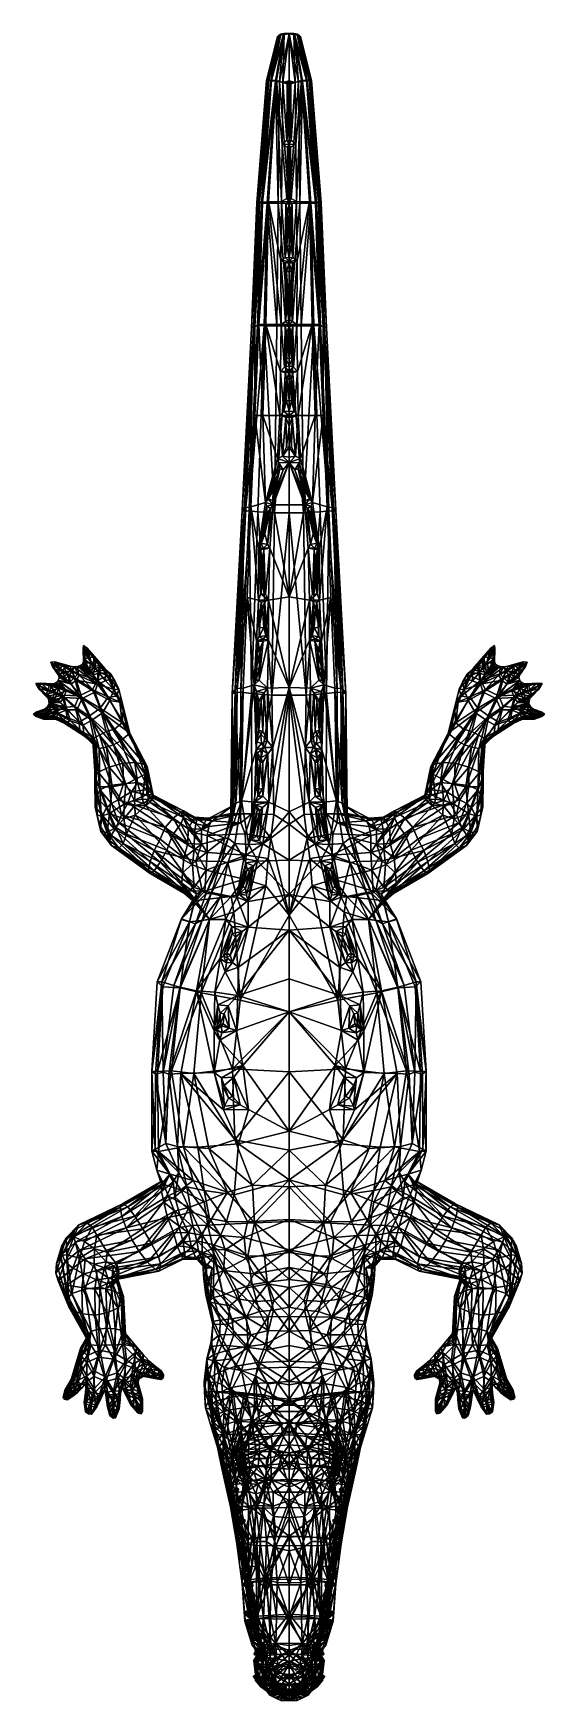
# Model space of a CAD drawing. Extents: x -0.72 to 0.72, y -1.47 to 3.21.
import ezdxf

# ---------------------------------------------------------------- set-up
doc = ezdxf.new("R2010")
doc.units = 0
doc.layers.add('CROCODIL$LWO', color=1, linetype='CONTINUOUS')

msp = doc.modelspace()

# ---------------------------------------------------------------- linework, layer by layer
at = {"layer": 'CROCODIL$LWO'}
for points in [[(-0.0592, 3.0797, 0.1279), (-0.0627, 3.0804, 0.1381), (-0.0292, 3.2049, 0.1303)], [(-0.0325, 3.2032, 0.1397), (-0.0292, 3.2049, 0.1303), (-0.0627, 3.0804, 0.1381)], [(-0.0627, 3.0804, 0.1381), (-0.0598, 3.0825, 0.1615), (-0.0325, 3.2032, 0.1397)], [(-0.0565, 3.082, 0.1857), (-0.0279, 3.2073, 0.1747), (-0.0598, 3.0825, 0.1615)], [(-0.0279, 3.2073, 0.1747), (-0.0303, 3.2039, 0.1574), (-0.0598, 3.0825, 0.1615)], [(-0.0303, 3.2039, 0.1574), (-0.0325, 3.2032, 0.1397), (-0.0598, 3.0825, 0.1615)], [(-0.0514, 3.0791, 0.1185), (-0.0592, 3.0797, 0.1279), (-0.0292, 3.2049, 0.1303)], [(-0.0489, 3.0813, 0.2006), (-0.0226, 3.2097, 0.1856), (-0.0565, 3.082, 0.1857)], [(-0.0226, 3.2097, 0.1856), (-0.0279, 3.2073, 0.1747), (-0.0565, 3.082, 0.1857)], [(-0.038, 3.078, 0.1076), (-0.0514, 3.0791, 0.1185), (-0.0152, 3.2104, 0.1169)], [(-0.0292, 3.2049, 0.1303), (-0.0152, 3.2104, 0.1169), (-0.0514, 3.0791, 0.1185)], [(-0.0349, 3.0804, 0.2127), (-0.014, 3.2116, 0.1936), (-0.0489, 3.0813, 0.2006)], [(-0.014, 3.2116, 0.1936), (-0.0226, 3.2097, 0.1856), (-0.0489, 3.0813, 0.2006)], [(-0.038, 3.078, 0.1076), (-0.0152, 3.2104, 0.1169), (-0.0266, 3.0759, 0.0958)], [(-0.0349, 3.0804, 0.2127), (-0.0177, 3.0742, 0.2138), (-0.014, 3.2116, 0.1936)], [(-0.0325, 3.2032, 0.1397), (-0.0303, 3.2039, 0.1574), (-0.0292, 3.2049, 0.1303)], [(-0.0292, 3.2049, 0.1303), (-0.0303, 3.2039, 0.1574), (-0.0152, 3.2104, 0.1169)], [(-0.0303, 3.2039, 0.1574), (-0.0279, 3.2073, 0.1747), (-0.0152, 3.2104, 0.1169)], [(-0.0226, 3.2097, 0.1856), (0, 3.2124, 0.194), (-0.0279, 3.2073, 0.1747)], [(0, 3.2124, 0.194), (0, 3.2115, 0.1078), (-0.0279, 3.2073, 0.1747)], [(0, 3.2115, 0.1078), (-0.0152, 3.2104, 0.1169), (-0.0279, 3.2073, 0.1747)], [(-0.0266, 3.0759, 0.0958), (0, 3.2115, 0.1078), (0, 3.0741, 0.0922)], [(-0.0152, 3.2104, 0.1169), (0, 3.2115, 0.1078), (-0.0266, 3.0759, 0.0958)], [(-0.014, 3.2116, 0.1936), (0, 3.2124, 0.194), (-0.0226, 3.2097, 0.1856)], [(0, 3.2124, 0.194), (-0.014, 3.2116, 0.1936), (-0.0177, 3.0742, 0.2138)], [(-0.0177, 3.0742, 0.2138), (0, 3.0792, 0.2124), (0, 3.2124, 0.194)], [(0.014, 3.2116, 0.1936), (0, 3.2124, 0.194), (0.0177, 3.0742, 0.2138)], [(0, 3.0792, 0.2124), (0.0177, 3.0742, 0.2138), (0, 3.2124, 0.194)], [(0, 3.2124, 0.194), (0.014, 3.2116, 0.1936), (0.0226, 3.2097, 0.1856)], [(0, 3.2124, 0.194), (0.0226, 3.2097, 0.1856), (0.0279, 3.2073, 0.1747)], [(0, 3.2115, 0.1078), (0, 3.2124, 0.194), (0.0279, 3.2073, 0.1747)], [(0, 3.2115, 0.1078), (0.0266, 3.0759, 0.0958), (0, 3.0741, 0.0922)], [(0, 3.2115, 0.1078), (0.0152, 3.2104, 0.1169), (0.0266, 3.0759, 0.0958)], [(0.0152, 3.2104, 0.1169), (0, 3.2115, 0.1078), (0.0279, 3.2073, 0.1747)], [(0.014, 3.2116, 0.1936), (0.0349, 3.0804, 0.2127), (0.0489, 3.0813, 0.2006)], [(0.0226, 3.2097, 0.1856), (0.014, 3.2116, 0.1936), (0.0489, 3.0813, 0.2006)], [(0.0177, 3.0742, 0.2138), (0.0349, 3.0804, 0.2127), (0.014, 3.2116, 0.1936)], [(0.0152, 3.2104, 0.1169), (0.038, 3.078, 0.1076), (0.0266, 3.0759, 0.0958)], [(0.0514, 3.0791, 0.1185), (0.038, 3.078, 0.1076), (0.0152, 3.2104, 0.1169)], [(0.0152, 3.2104, 0.1169), (0.0292, 3.2049, 0.1303), (0.0514, 3.0791, 0.1185)], [(0.0303, 3.2039, 0.1574), (0.0292, 3.2049, 0.1303), (0.0152, 3.2104, 0.1169)], [(0.0279, 3.2073, 0.1747), (0.0303, 3.2039, 0.1574), (0.0152, 3.2104, 0.1169)], [(0.0226, 3.2097, 0.1856), (0.0489, 3.0813, 0.2006), (0.0565, 3.082, 0.1857)], [(0.0279, 3.2073, 0.1747), (0.0226, 3.2097, 0.1856), (0.0565, 3.082, 0.1857)], [(0.0279, 3.2073, 0.1747), (0.0565, 3.082, 0.1857), (0.0598, 3.0825, 0.1615)], [(0.0303, 3.2039, 0.1574), (0.0279, 3.2073, 0.1747), (0.0598, 3.0825, 0.1615)], [(0.0592, 3.0797, 0.1279), (0.0514, 3.0791, 0.1185), (0.0292, 3.2049, 0.1303)], [(0.0627, 3.0804, 0.1381), (0.0592, 3.0797, 0.1279), (0.0292, 3.2049, 0.1303)], [(0.0292, 3.2049, 0.1303), (0.0325, 3.2032, 0.1397), (0.0627, 3.0804, 0.1381)], [(0.0303, 3.2039, 0.1574), (0.0325, 3.2032, 0.1397), (0.0292, 3.2049, 0.1303)], [(0.0325, 3.2032, 0.1397), (0.0303, 3.2039, 0.1574), (0.0598, 3.0825, 0.1615)], [(0.0598, 3.0825, 0.1615), (0.0627, 3.0804, 0.1381), (0.0325, 3.2032, 0.1397)], [(-0.0906, 2.7366, 0.122), (-0.0627, 3.0804, 0.1381), (-0.0592, 3.0797, 0.1279)], [(-0.0906, 2.7366, 0.122), (-0.088, 2.7374, 0.1499), (-0.0627, 3.0804, 0.1381)], [(-0.0864, 2.7363, 0.1073), (-0.0906, 2.7366, 0.122), (-0.0592, 3.0797, 0.1279)], [(-0.088, 2.7374, 0.1499), (-0.0598, 3.0825, 0.1615), (-0.0627, 3.0804, 0.1381)], [(-0.086, 2.7379, 0.1768), (-0.0598, 3.0825, 0.1615), (-0.088, 2.7374, 0.1499)], [(-0.0864, 2.7363, 0.1073), (-0.0592, 3.0797, 0.1279), (-0.0514, 3.0791, 0.1185)], [(-0.0771, 2.7359, 0.0939), (-0.0864, 2.7363, 0.1073), (-0.0514, 3.0791, 0.1185)], [(-0.0598, 3.0825, 0.1615), (-0.086, 2.7379, 0.1768), (-0.0565, 3.082, 0.1857)], [(-0.0832, 2.7383, 0.1976), (-0.0565, 3.082, 0.1857), (-0.086, 2.7379, 0.1768)], [(-0.0565, 3.082, 0.1857), (-0.0832, 2.7383, 0.1976), (-0.0489, 3.0813, 0.2006)], [(-0.074, 2.7385, 0.2152), (-0.0489, 3.0813, 0.2006), (-0.0832, 2.7383, 0.1976)], [(-0.0771, 2.7359, 0.0939), (-0.0514, 3.0791, 0.1185), (-0.038, 3.078, 0.1076)], [(-0.061, 2.7355, 0.0783), (-0.0771, 2.7359, 0.0939), (-0.038, 3.078, 0.1076)], [(-0.0489, 3.0813, 0.2006), (-0.074, 2.7385, 0.2152), (-0.0349, 3.0804, 0.2127)], [(-0.0572, 2.7388, 0.2296), (-0.0349, 3.0804, 0.2127), (-0.074, 2.7385, 0.2152)], [(-0.061, 2.7355, 0.0783), (-0.038, 3.078, 0.1076), (-0.0302, 2.735, 0.0614)], [(-0.0572, 2.7388, 0.2296), (-0.0214, 2.7405, 0.2311), (-0.0349, 3.0804, 0.2127)], [(-0.0266, 3.0759, 0.0958), (-0.0302, 2.735, 0.0614), (-0.038, 3.078, 0.1076)], [(-0.0214, 2.7405, 0.2311), (-0.0195, 2.9007, 0.222), (-0.0349, 3.0804, 0.2127)], [(-0.0195, 2.9007, 0.222), (-0.0177, 3.0742, 0.2138), (-0.0349, 3.0804, 0.2127)], [(-0.0302, 2.735, 0.0614), (-0.0266, 3.0759, 0.0958), (0, 2.7347, 0.0564)], [(0, 3.0741, 0.0922), (0, 2.7347, 0.0564), (-0.0266, 3.0759, 0.0958)], [(-0.0195, 2.9007, 0.222), (-0.0065, 2.9123, 0.2288), (-0.0177, 3.0742, 0.2138)], [(-0.0177, 3.0742, 0.2138), (-0.0048, 3.0706, 0.2213), (0, 3.0792, 0.2124)], [(-0.0065, 2.9123, 0.2288), (-0.0048, 3.0706, 0.2213), (-0.0177, 3.0742, 0.2138)], [(-0.0065, 2.9123, 0.2288), (-0.0031, 2.9598, 0.2347), (-0.0048, 3.0706, 0.2213)], [(-0.0048, 3.0706, 0.2213), (0, 3.0689, 0.2224), (0, 3.0792, 0.2124)], [(0, 3.0689, 0.2224), (-0.0048, 3.0706, 0.2213), (0, 3.0305, 0.2324)], [(-0.0031, 2.9598, 0.2347), (0, 3.0305, 0.2324), (-0.0048, 3.0706, 0.2213)], [(0.0048, 3.0706, 0.2213), (0.0177, 3.0742, 0.2138), (0, 3.0792, 0.2124)], [(0, 3.0689, 0.2224), (0.0048, 3.0706, 0.2213), (0, 3.0792, 0.2124)], [(0, 2.7347, 0.0564), (0, 3.0741, 0.0922), (0.0266, 3.0759, 0.0958)], [(0.0266, 3.0759, 0.0958), (0.0302, 2.735, 0.0614), (0, 2.7347, 0.0564)], [(0.0048, 3.0706, 0.2213), (0, 3.0689, 0.2224), (0, 3.0305, 0.2324)], [(0, 3.0305, 0.2324), (0.0031, 2.9598, 0.2347), (0.0048, 3.0706, 0.2213)], [(0.0031, 2.9598, 0.2347), (0.0065, 2.9123, 0.2288), (0.0048, 3.0706, 0.2213)], [(0.0048, 3.0706, 0.2213), (0.0065, 2.9123, 0.2288), (0.0177, 3.0742, 0.2138)], [(0.0065, 2.9123, 0.2288), (0.0195, 2.9007, 0.222), (0.0177, 3.0742, 0.2138)], [(0.0177, 3.0742, 0.2138), (0.0195, 2.9007, 0.222), (0.0349, 3.0804, 0.2127)], [(0.0195, 2.9007, 0.222), (0.0214, 2.7405, 0.2311), (0.0349, 3.0804, 0.2127)], [(0.0214, 2.7405, 0.2311), (0.0572, 2.7388, 0.2296), (0.0349, 3.0804, 0.2127)], [(0.0302, 2.735, 0.0614), (0.0266, 3.0759, 0.0958), (0.038, 3.078, 0.1076)], [(0.038, 3.078, 0.1076), (0.061, 2.7355, 0.0783), (0.0302, 2.735, 0.0614)], [(0.074, 2.7385, 0.2152), (0.0489, 3.0813, 0.2006), (0.0349, 3.0804, 0.2127)], [(0.0349, 3.0804, 0.2127), (0.0572, 2.7388, 0.2296), (0.074, 2.7385, 0.2152)], [(0.0514, 3.0791, 0.1185), (0.0771, 2.7359, 0.0939), (0.038, 3.078, 0.1076)], [(0.0771, 2.7359, 0.0939), (0.061, 2.7355, 0.0783), (0.038, 3.078, 0.1076)], [(0.0832, 2.7383, 0.1976), (0.0565, 3.082, 0.1857), (0.0489, 3.0813, 0.2006)], [(0.0489, 3.0813, 0.2006), (0.074, 2.7385, 0.2152), (0.0832, 2.7383, 0.1976)], [(0.0592, 3.0797, 0.1279), (0.0864, 2.7363, 0.1073), (0.0514, 3.0791, 0.1185)], [(0.0864, 2.7363, 0.1073), (0.0771, 2.7359, 0.0939), (0.0514, 3.0791, 0.1185)], [(0.086, 2.7379, 0.1768), (0.0598, 3.0825, 0.1615), (0.0565, 3.082, 0.1857)], [(0.0565, 3.082, 0.1857), (0.0832, 2.7383, 0.1976), (0.086, 2.7379, 0.1768)], [(0.0627, 3.0804, 0.1381), (0.0906, 2.7366, 0.122), (0.0592, 3.0797, 0.1279)], [(0.0906, 2.7366, 0.122), (0.0864, 2.7363, 0.1073), (0.0592, 3.0797, 0.1279)], [(0.0598, 3.0825, 0.1615), (0.088, 2.7374, 0.1499), (0.0627, 3.0804, 0.1381)], [(0.0598, 3.0825, 0.1615), (0.086, 2.7379, 0.1768), (0.088, 2.7374, 0.1499)], [(0.088, 2.7374, 0.1499), (0.0906, 2.7366, 0.122), (0.0627, 3.0804, 0.1381)], [(0, 2.9585, 0.235), (-0.0031, 2.9598, 0.2347), (-0.0065, 2.9123, 0.2288)], [(0, 2.91, 0.2295), (0, 2.9585, 0.235), (-0.0065, 2.9123, 0.2288)], [(0.0031, 2.9598, 0.2347), (0, 2.9585, 0.235), (0.0065, 2.9123, 0.2288)], [(0, 2.9585, 0.235), (0, 2.91, 0.2295), (0.0065, 2.9123, 0.2288)], [(-0.0195, 2.9007, 0.222), (0, 2.9003, 0.2211), (-0.0065, 2.9123, 0.2288)], [(0, 2.91, 0.2295), (-0.0065, 2.9123, 0.2288), (0, 2.9003, 0.2211)], [(0, 2.9003, 0.2211), (0.0195, 2.9007, 0.222), (0.0065, 2.9123, 0.2288)], [(0.0065, 2.9123, 0.2288), (0, 2.91, 0.2295), (0, 2.9003, 0.2211)], [(-0.0214, 2.7405, 0.2311), (-0.0062, 2.749, 0.2371), (-0.0195, 2.9007, 0.222)], [(-0.0195, 2.9007, 0.222), (-0.0046, 2.8925, 0.2288), (0, 2.9003, 0.2211)], [(-0.0062, 2.749, 0.2371), (-0.0046, 2.8925, 0.2288), (-0.0195, 2.9007, 0.222)], [(-0.0062, 2.749, 0.2371), (-0.0034, 2.7868, 0.2449), (-0.0046, 2.8925, 0.2288)], [(-0.0046, 2.8925, 0.2288), (0, 2.89, 0.2306), (0, 2.9003, 0.2211)], [(0, 2.89, 0.2306), (-0.0046, 2.8925, 0.2288), (0, 2.8523, 0.2426)], [(-0.0034, 2.7868, 0.2449), (0, 2.8523, 0.2426), (-0.0046, 2.8925, 0.2288)], [(0.0046, 2.8925, 0.2288), (0.0195, 2.9007, 0.222), (0, 2.9003, 0.2211)], [(0, 2.89, 0.2306), (0.0046, 2.8925, 0.2288), (0, 2.9003, 0.2211)], [(0.0046, 2.8925, 0.2288), (0, 2.89, 0.2306), (0, 2.8523, 0.2426)], [(0, 2.8523, 0.2426), (0.0034, 2.7868, 0.2449), (0.0046, 2.8925, 0.2288)], [(0.0034, 2.7868, 0.2449), (0.0062, 2.749, 0.2371), (0.0046, 2.8925, 0.2288)], [(0.0046, 2.8925, 0.2288), (0.0062, 2.749, 0.2371), (0.0195, 2.9007, 0.222)], [(0.0062, 2.749, 0.2371), (0.0214, 2.7405, 0.2311), (0.0195, 2.9007, 0.222)], [(0, 2.7865, 0.2452), (-0.0034, 2.7868, 0.2449), (-0.0062, 2.749, 0.2371)], [(0, 2.7483, 0.2379), (0, 2.7865, 0.2452), (-0.0062, 2.749, 0.2371)], [(0.0034, 2.7868, 0.2449), (0, 2.7865, 0.2452), (0.0062, 2.749, 0.2371)], [(0, 2.7865, 0.2452), (0, 2.7483, 0.2379), (0.0062, 2.749, 0.2371)], [(-0.1048, 2.385, 0.1297), (-0.0906, 2.7366, 0.122), (-0.0864, 2.7363, 0.1073)], [(-0.1048, 2.385, 0.1297), (-0.099, 2.3914, 0.1922), (-0.0906, 2.7366, 0.122)], [(-0.0999, 2.387, 0.1124), (-0.1048, 2.385, 0.1297), (-0.0864, 2.7363, 0.1073)], [(-0.0999, 2.387, 0.1124), (-0.0864, 2.7363, 0.1073), (-0.0771, 2.7359, 0.0939)], [(-0.0885, 2.3915, 0.0964), (-0.0999, 2.387, 0.1124), (-0.0771, 2.7359, 0.0939)], [(-0.086, 2.7379, 0.1768), (-0.099, 2.3914, 0.1922), (-0.0832, 2.7383, 0.1976)], [(-0.0959, 2.3891, 0.2176), (-0.0832, 2.7383, 0.1976), (-0.099, 2.3914, 0.1922)], [(-0.088, 2.7374, 0.1499), (-0.099, 2.3914, 0.1922), (-0.086, 2.7379, 0.1768)], [(-0.099, 2.3914, 0.1922), (-0.088, 2.7374, 0.1499), (-0.0906, 2.7366, 0.122)], [(-0.0832, 2.7383, 0.1976), (-0.0959, 2.3891, 0.2176), (-0.074, 2.7385, 0.2152)], [(-0.0849, 2.3943, 0.2378), (-0.074, 2.7385, 0.2152), (-0.0959, 2.3891, 0.2176)], [(-0.0885, 2.3915, 0.0964), (-0.0771, 2.7359, 0.0939), (-0.061, 2.7355, 0.0783)], [(-0.0698, 2.3912, 0.0782), (-0.0885, 2.3915, 0.0964), (-0.061, 2.7355, 0.0783)], [(-0.074, 2.7385, 0.2152), (-0.0849, 2.3943, 0.2378), (-0.0572, 2.7388, 0.2296)], [(-0.0653, 2.3946, 0.2546), (-0.0572, 2.7388, 0.2296), (-0.0849, 2.3943, 0.2378)], [(-0.0698, 2.3912, 0.0782), (-0.061, 2.7355, 0.0783), (-0.0338, 2.3908, 0.0586)], [(-0.0653, 2.3946, 0.2546), (-0.022, 2.3945, 0.2562), (-0.0572, 2.7388, 0.2296)], [(-0.0302, 2.735, 0.0614), (-0.0338, 2.3908, 0.0586), (-0.061, 2.7355, 0.0783)], [(-0.0214, 2.7405, 0.2311), (-0.0572, 2.7388, 0.2296), (-0.0231, 2.574, 0.243)], [(-0.022, 2.3945, 0.2562), (-0.0231, 2.574, 0.243), (-0.0572, 2.7388, 0.2296)], [(-0.0338, 2.3908, 0.0586), (-0.0302, 2.735, 0.0614), (0, 2.3906, 0.0528)], [(0, 2.7347, 0.0564), (0, 2.3906, 0.0528), (-0.0302, 2.735, 0.0614)], [(-0.0231, 2.574, 0.243), (-0.0106, 2.5827, 0.2499), (-0.0214, 2.7405, 0.2311)], [(-0.0214, 2.7405, 0.2311), (0, 2.7388, 0.2294), (-0.0062, 2.749, 0.2371)], [(-0.0106, 2.5827, 0.2499), (-0.009, 2.7338, 0.2393), (-0.0214, 2.7405, 0.2311)], [(-0.0214, 2.7405, 0.2311), (-0.009, 2.7338, 0.2393), (0, 2.7388, 0.2294)], [(-0.0106, 2.5827, 0.2499), (-0.0065, 2.6152, 0.2583), (-0.009, 2.7338, 0.2393)], [(-0.009, 2.7338, 0.2393), (0, 2.7322, 0.2388), (0, 2.7388, 0.2294)], [(-0.0065, 2.6152, 0.2583), (-0.0051, 2.7096, 0.2547), (-0.009, 2.7338, 0.2393)], [(-0.009, 2.7338, 0.2393), (-0.0051, 2.7096, 0.2547), (0, 2.7322, 0.2388)], [(0, 2.7483, 0.2379), (-0.0062, 2.749, 0.2371), (0, 2.7388, 0.2294)], [(-0.0051, 2.7096, 0.2547), (0, 2.7087, 0.254), (0, 2.7322, 0.2388)], [(0, 2.7388, 0.2294), (0.0214, 2.7405, 0.2311), (0.0062, 2.749, 0.2371)], [(0.0062, 2.749, 0.2371), (0, 2.7483, 0.2379), (0, 2.7388, 0.2294)], [(0.009, 2.7338, 0.2393), (0.0214, 2.7405, 0.2311), (0, 2.7388, 0.2294)], [(0, 2.7322, 0.2388), (0.009, 2.7338, 0.2393), (0, 2.7388, 0.2294)], [(0, 2.3906, 0.0528), (0, 2.7347, 0.0564), (0.0302, 2.735, 0.0614)], [(0.0302, 2.735, 0.0614), (0.0338, 2.3908, 0.0586), (0, 2.3906, 0.0528)], [(0.0051, 2.7096, 0.2547), (0.009, 2.7338, 0.2393), (0, 2.7322, 0.2388)], [(0, 2.7087, 0.254), (0.0051, 2.7096, 0.2547), (0, 2.7322, 0.2388)], [(0.0051, 2.7096, 0.2547), (0.0065, 2.6152, 0.2583), (0.009, 2.7338, 0.2393)], [(0.0065, 2.6152, 0.2583), (0.0106, 2.5827, 0.2499), (0.009, 2.7338, 0.2393)], [(0.009, 2.7338, 0.2393), (0.0106, 2.5827, 0.2499), (0.0214, 2.7405, 0.2311)], [(0.0106, 2.5827, 0.2499), (0.0231, 2.574, 0.243), (0.0214, 2.7405, 0.2311)], [(0.0572, 2.7388, 0.2296), (0.0214, 2.7405, 0.2311), (0.0231, 2.574, 0.243)], [(0.022, 2.3945, 0.2562), (0.0653, 2.3946, 0.2546), (0.0572, 2.7388, 0.2296)], [(0.0231, 2.574, 0.243), (0.022, 2.3945, 0.2562), (0.0572, 2.7388, 0.2296)], [(0.0338, 2.3908, 0.0586), (0.0302, 2.735, 0.0614), (0.061, 2.7355, 0.0783)], [(0.061, 2.7355, 0.0783), (0.0698, 2.3912, 0.0782), (0.0338, 2.3908, 0.0586)], [(0.0849, 2.3943, 0.2378), (0.074, 2.7385, 0.2152), (0.0572, 2.7388, 0.2296)], [(0.0572, 2.7388, 0.2296), (0.0653, 2.3946, 0.2546), (0.0849, 2.3943, 0.2378)], [(0.0771, 2.7359, 0.0939), (0.0885, 2.3915, 0.0964), (0.061, 2.7355, 0.0783)], [(0.0885, 2.3915, 0.0964), (0.0698, 2.3912, 0.0782), (0.061, 2.7355, 0.0783)], [(0.0959, 2.3891, 0.2176), (0.0832, 2.7383, 0.1976), (0.074, 2.7385, 0.2152)], [(0.074, 2.7385, 0.2152), (0.0849, 2.3943, 0.2378), (0.0959, 2.3891, 0.2176)], [(0.0864, 2.7363, 0.1073), (0.0999, 2.387, 0.1124), (0.0771, 2.7359, 0.0939)], [(0.0999, 2.387, 0.1124), (0.0885, 2.3915, 0.0964), (0.0771, 2.7359, 0.0939)], [(0.099, 2.3914, 0.1922), (0.086, 2.7379, 0.1768), (0.0832, 2.7383, 0.1976)], [(0.0832, 2.7383, 0.1976), (0.0959, 2.3891, 0.2176), (0.099, 2.3914, 0.1922)], [(0.099, 2.3914, 0.1922), (0.088, 2.7374, 0.1499), (0.086, 2.7379, 0.1768)], [(0.0906, 2.7366, 0.122), (0.1048, 2.385, 0.1297), (0.0864, 2.7363, 0.1073)], [(0.1048, 2.385, 0.1297), (0.0999, 2.387, 0.1124), (0.0864, 2.7363, 0.1073)], [(0.088, 2.7374, 0.1499), (0.099, 2.3914, 0.1922), (0.0906, 2.7366, 0.122)], [(0.099, 2.3914, 0.1922), (0.1048, 2.385, 0.1297), (0.0906, 2.7366, 0.122)], [(0, 2.7087, 0.254), (-0.0051, 2.7096, 0.2547), (-0.0065, 2.6152, 0.2583)], [(0, 2.6149, 0.2585), (0, 2.7087, 0.254), (-0.0065, 2.6152, 0.2583)], [(0.0051, 2.7096, 0.2547), (0, 2.7087, 0.254), (0.0065, 2.6152, 0.2583)], [(0, 2.7087, 0.254), (0, 2.6149, 0.2585), (0.0065, 2.6152, 0.2583)], [(-0.0231, 2.574, 0.243), (0, 2.5727, 0.2421), (-0.0106, 2.5827, 0.2499)], [(-0.0106, 2.5827, 0.2499), (0, 2.582, 0.2502), (-0.0065, 2.6152, 0.2583)], [(0, 2.582, 0.2502), (-0.0106, 2.5827, 0.2499), (0, 2.5727, 0.2421)], [(0, 2.6149, 0.2585), (-0.0065, 2.6152, 0.2583), (0, 2.582, 0.2502)], [(0, 2.582, 0.2502), (0.0106, 2.5827, 0.2499), (0.0065, 2.6152, 0.2583)], [(0.0065, 2.6152, 0.2583), (0, 2.6149, 0.2585), (0, 2.582, 0.2502)], [(0, 2.5727, 0.2421), (0.0231, 2.574, 0.243), (0.0106, 2.5827, 0.2499)], [(0.0106, 2.5827, 0.2499), (0, 2.582, 0.2502), (0, 2.5727, 0.2421)], [(-0.0231, 2.574, 0.243), (-0.0106, 2.5682, 0.2513), (0, 2.5727, 0.2421)], [(-0.022, 2.3945, 0.2562), (-0.0097, 2.4035, 0.2628), (-0.0231, 2.574, 0.243)], [(-0.0097, 2.4035, 0.2628), (-0.0106, 2.5682, 0.2513), (-0.0231, 2.574, 0.243)], [(-0.0106, 2.5682, 0.2513), (0, 2.5681, 0.2515), (0, 2.5727, 0.2421)], [(-0.0106, 2.5682, 0.2513), (-0.0066, 2.5433, 0.2617), (0, 2.5681, 0.2515)], [(-0.0106, 2.5682, 0.2513), (-0.0097, 2.4035, 0.2628), (-0.0066, 2.5433, 0.2617)], [(-0.0057, 2.4359, 0.2687), (-0.0066, 2.5433, 0.2617), (-0.0097, 2.4035, 0.2628)], [(-0.0066, 2.5433, 0.2617), (0, 2.5433, 0.2619), (0, 2.5681, 0.2515)], [(-0.0057, 2.4359, 0.2687), (0, 2.4387, 0.2686), (-0.0066, 2.5433, 0.2617)], [(0, 2.4387, 0.2686), (0, 2.5433, 0.2619), (-0.0066, 2.5433, 0.2617)], [(0.0106, 2.5682, 0.2513), (0.0231, 2.574, 0.243), (0, 2.5727, 0.2421)], [(0, 2.5681, 0.2515), (0.0106, 2.5682, 0.2513), (0, 2.5727, 0.2421)], [(0.0066, 2.5433, 0.2617), (0.0106, 2.5682, 0.2513), (0, 2.5681, 0.2515)], [(0, 2.5433, 0.2619), (0.0066, 2.5433, 0.2617), (0, 2.5681, 0.2515)], [(0, 2.4387, 0.2686), (0.0057, 2.4359, 0.2687), (0.0066, 2.5433, 0.2617)], [(0, 2.5433, 0.2619), (0, 2.4387, 0.2686), (0.0066, 2.5433, 0.2617)], [(0.0066, 2.5433, 0.2617), (0.0057, 2.4359, 0.2687), (0.0097, 2.4035, 0.2628)], [(0.0097, 2.4035, 0.2628), (0.0106, 2.5682, 0.2513), (0.0066, 2.5433, 0.2617)], [(0.0097, 2.4035, 0.2628), (0.022, 2.3945, 0.2562), (0.0231, 2.574, 0.243)], [(0.0106, 2.5682, 0.2513), (0.0097, 2.4035, 0.2628), (0.0231, 2.574, 0.243)], [(-0.0097, 2.4035, 0.2628), (0, 2.4081, 0.2626), (-0.0057, 2.4359, 0.2687)], [(0, 2.4387, 0.2686), (-0.0057, 2.4359, 0.2687), (0, 2.4081, 0.2626)], [(0.0057, 2.4359, 0.2687), (0, 2.4387, 0.2686), (0, 2.4081, 0.2626)], [(0, 2.4081, 0.2626), (0.0097, 2.4035, 0.2628), (0.0057, 2.4359, 0.2687)], [(-0.1318, 1.8735, 0.1735), (-0.099, 2.3914, 0.1922), (-0.1048, 2.385, 0.1297)], [(-0.099, 2.3914, 0.1922), (-0.1318, 1.8735, 0.1735), (-0.1249, 1.881, 0.2574)], [(-0.099, 2.3914, 0.1922), (-0.1249, 1.881, 0.2574), (-0.0959, 2.3891, 0.2176)], [(-0.1208, 1.8804, 0.2892), (-0.0959, 2.3891, 0.2176), (-0.1249, 1.881, 0.2574)], [(-0.0959, 2.3891, 0.2176), (-0.1208, 1.8804, 0.2892), (-0.0959, 2.1387, 0.276)], [(-0.1114, 1.8717, 0.1307), (-0.0885, 2.3915, 0.0964), (-0.0698, 2.3912, 0.0782)], [(-0.1114, 1.8717, 0.1307), (-0.0999, 2.387, 0.1124), (-0.0885, 2.3915, 0.0964)], [(-0.0872, 1.8688, 0.1071), (-0.1114, 1.8717, 0.1307), (-0.0698, 2.3912, 0.0782)], [(-0.0959, 2.1387, 0.276), (-0.0849, 2.3943, 0.2378), (-0.0959, 2.3891, 0.2176)], [(-0.0959, 2.1387, 0.276), (-0.0735, 2.1391, 0.2953), (-0.0849, 2.3943, 0.2378)], [(-0.0872, 1.8688, 0.1071), (-0.0698, 2.3912, 0.0782), (-0.0409, 1.8659, 0.0816)], [(-0.0735, 2.1391, 0.2953), (-0.0653, 2.3946, 0.2546), (-0.0849, 2.3943, 0.2378)], [(-0.0735, 2.1391, 0.2953), (-0.0258, 2.1391, 0.2973), (-0.0653, 2.3946, 0.2546)], [(-0.0338, 2.3908, 0.0586), (-0.0409, 1.8659, 0.0816), (-0.0698, 2.3912, 0.0782)], [(-0.0258, 2.1391, 0.2973), (-0.0239, 2.2628, 0.2772), (-0.0653, 2.3946, 0.2546)], [(-0.0239, 2.2628, 0.2772), (-0.022, 2.3945, 0.2562), (-0.0653, 2.3946, 0.2546)], [(-0.0409, 1.8659, 0.0816), (-0.0338, 2.3908, 0.0586), (0, 2.3906, 0.0528)], [(0, 2.3906, 0.0528), (0, 1.8656, 0.0741), (-0.0409, 1.8659, 0.0816)], [(-0.0239, 2.2628, 0.2772), (-0.0127, 2.2751, 0.2833), (-0.022, 2.3945, 0.2562)], [(-0.022, 2.3945, 0.2562), (0, 2.3946, 0.2543), (-0.0097, 2.4035, 0.2628)], [(-0.022, 2.3945, 0.2562), (-0.0103, 2.3906, 0.2646), (0, 2.3946, 0.2543)], [(-0.0127, 2.2751, 0.2833), (-0.0103, 2.3906, 0.2646), (-0.022, 2.3945, 0.2562)], [(-0.0127, 2.2751, 0.2833), (-0.0086, 2.2984, 0.2886), (-0.0103, 2.3906, 0.2646)], [(-0.0103, 2.3906, 0.2646), (0, 2.3893, 0.2644), (0, 2.3946, 0.2543)], [(-0.0103, 2.3906, 0.2646), (-0.0071, 2.3714, 0.2789), (0, 2.3893, 0.2644)], [(-0.0086, 2.2984, 0.2886), (-0.0071, 2.3714, 0.2789), (-0.0103, 2.3906, 0.2646)], [(0, 2.4081, 0.2626), (-0.0097, 2.4035, 0.2628), (0, 2.3946, 0.2543)], [(-0.0071, 2.3714, 0.2789), (0, 2.3706, 0.2783), (0, 2.3893, 0.2644)], [(0.0097, 2.4035, 0.2628), (0, 2.4081, 0.2626), (0, 2.3946, 0.2543)], [(0, 2.3946, 0.2543), (0.022, 2.3945, 0.2562), (0.0097, 2.4035, 0.2628)], [(0.0103, 2.3906, 0.2646), (0.022, 2.3945, 0.2562), (0, 2.3946, 0.2543)], [(0, 2.3893, 0.2644), (0.0103, 2.3906, 0.2646), (0, 2.3946, 0.2543)], [(0.0338, 2.3908, 0.0586), (0.0409, 1.8659, 0.0816), (0, 2.3906, 0.0528)], [(0.0071, 2.3714, 0.2789), (0.0103, 2.3906, 0.2646), (0, 2.3893, 0.2644)], [(0, 1.8656, 0.0741), (0, 2.3906, 0.0528), (0.0409, 1.8659, 0.0816)], [(0, 2.3706, 0.2783), (0.0071, 2.3714, 0.2789), (0, 2.3893, 0.2644)], [(0.0071, 2.3714, 0.2789), (0.0086, 2.2984, 0.2886), (0.0103, 2.3906, 0.2646)], [(0.0086, 2.2984, 0.2886), (0.0127, 2.2751, 0.2833), (0.0103, 2.3906, 0.2646)], [(0.0103, 2.3906, 0.2646), (0.0127, 2.2751, 0.2833), (0.022, 2.3945, 0.2562)], [(0.0127, 2.2751, 0.2833), (0.0239, 2.2628, 0.2772), (0.022, 2.3945, 0.2562)], [(0.022, 2.3945, 0.2562), (0.0239, 2.2628, 0.2772), (0.0653, 2.3946, 0.2546)], [(0.0239, 2.2628, 0.2772), (0.0258, 2.1391, 0.2973), (0.0653, 2.3946, 0.2546)], [(0.0258, 2.1391, 0.2973), (0.0735, 2.1391, 0.2953), (0.0653, 2.3946, 0.2546)], [(0.0409, 1.8659, 0.0816), (0.0338, 2.3908, 0.0586), (0.0698, 2.3912, 0.0782)], [(0.0698, 2.3912, 0.0782), (0.0872, 1.8688, 0.1071), (0.0409, 1.8659, 0.0816)], [(0.0653, 2.3946, 0.2546), (0.0735, 2.1391, 0.2953), (0.0849, 2.3943, 0.2378)], [(0.0885, 2.3915, 0.0964), (0.1114, 1.8717, 0.1307), (0.0698, 2.3912, 0.0782)], [(0.1114, 1.8717, 0.1307), (0.0872, 1.8688, 0.1071), (0.0698, 2.3912, 0.0782)], [(0.0735, 2.1391, 0.2953), (0.0959, 2.1387, 0.276), (0.0849, 2.3943, 0.2378)], [(0.0849, 2.3943, 0.2378), (0.0959, 2.1387, 0.276), (0.0959, 2.3891, 0.2176)], [(0.0999, 2.387, 0.1124), (0.1114, 1.8717, 0.1307), (0.0885, 2.3915, 0.0964)], [(0.1249, 1.881, 0.2574), (0.099, 2.3914, 0.1922), (0.0959, 2.3891, 0.2176)], [(0.0959, 2.3891, 0.2176), (0.1208, 1.8804, 0.2892), (0.1249, 1.881, 0.2574)], [(0.1208, 1.8804, 0.2892), (0.0959, 2.3891, 0.2176), (0.0959, 2.1387, 0.276)], [(0.099, 2.3914, 0.1922), (0.1318, 1.8735, 0.1735), (0.1048, 2.385, 0.1297)], [(0.1318, 1.8735, 0.1735), (0.099, 2.3914, 0.1922), (0.1249, 1.881, 0.2574)], [(-0.1256, 1.8692, 0.1515), (-0.1318, 1.8735, 0.1735), (-0.0999, 2.387, 0.1124)], [(-0.1318, 1.8735, 0.1735), (-0.1048, 2.385, 0.1297), (-0.0999, 2.387, 0.1124)], [(-0.1256, 1.8692, 0.1515), (-0.0999, 2.387, 0.1124), (-0.1114, 1.8717, 0.1307)], [(-0.0071, 2.3714, 0.2789), (-0.0086, 2.2984, 0.2886), (0, 2.3004, 0.2887)], [(0, 2.3706, 0.2783), (-0.0071, 2.3714, 0.2789), (0, 2.3004, 0.2887)], [(0.0071, 2.3714, 0.2789), (0, 2.3706, 0.2783), (0, 2.3004, 0.2887)], [(0.0086, 2.2984, 0.2886), (0.0071, 2.3714, 0.2789), (0, 2.3004, 0.2887)], [(0.0999, 2.387, 0.1124), (0.1256, 1.8692, 0.1515), (0.1114, 1.8717, 0.1307)], [(0.1318, 1.8735, 0.1735), (0.1256, 1.8692, 0.1515), (0.0999, 2.387, 0.1124)], [(0.1048, 2.385, 0.1297), (0.1318, 1.8735, 0.1735), (0.0999, 2.387, 0.1124)], [(-0.0127, 2.2751, 0.2833), (0, 2.2785, 0.2835), (-0.0086, 2.2984, 0.2886)], [(0, 2.3004, 0.2887), (-0.0086, 2.2984, 0.2886), (0, 2.2785, 0.2835)], [(0.0086, 2.2984, 0.2886), (0, 2.3004, 0.2887), (0, 2.2785, 0.2835)], [(0, 2.2785, 0.2835), (0.0127, 2.2751, 0.2833), (0.0086, 2.2984, 0.2886)], [(-0.0258, 2.1391, 0.2973), (-0.0143, 2.1508, 0.3098), (-0.0239, 2.2628, 0.2772)], [(-0.0239, 2.2628, 0.2772), (0, 2.2642, 0.276), (-0.0127, 2.2751, 0.2833)], [(-0.0239, 2.2628, 0.2772), (-0.0112, 2.2595, 0.2847), (0, 2.2642, 0.276)], [(-0.0143, 2.1508, 0.3098), (-0.0112, 2.2595, 0.2847), (-0.0239, 2.2628, 0.2772)], [(-0.0112, 2.2595, 0.2847), (-0.0143, 2.1508, 0.3098), (-0.0059, 2.2419, 0.2977)], [(0, 2.2785, 0.2835), (-0.0127, 2.2751, 0.2833), (0, 2.2642, 0.276)], [(-0.0112, 2.2595, 0.2847), (0, 2.2598, 0.2861), (0, 2.2642, 0.276)], [(-0.0112, 2.2595, 0.2847), (-0.0059, 2.2419, 0.2977), (0, 2.2598, 0.2861)], [(-0.0059, 2.2419, 0.2977), (0, 2.2417, 0.299), (0, 2.2598, 0.2861)], [(0.0127, 2.2751, 0.2833), (0, 2.2785, 0.2835), (0, 2.2642, 0.276)], [(0, 2.2642, 0.276), (0.0239, 2.2628, 0.2772), (0.0127, 2.2751, 0.2833)], [(0.0112, 2.2595, 0.2847), (0.0239, 2.2628, 0.2772), (0, 2.2642, 0.276)], [(0, 2.2598, 0.2861), (0.0112, 2.2595, 0.2847), (0, 2.2642, 0.276)], [(0.0059, 2.2419, 0.2977), (0.0112, 2.2595, 0.2847), (0, 2.2598, 0.2861)], [(0, 2.2417, 0.299), (0.0059, 2.2419, 0.2977), (0, 2.2598, 0.2861)], [(0.0143, 2.1508, 0.3098), (0.0112, 2.2595, 0.2847), (0.0059, 2.2419, 0.2977)], [(0.0112, 2.2595, 0.2847), (0.0143, 2.1508, 0.3098), (0.0239, 2.2628, 0.2772)], [(0.0143, 2.1508, 0.3098), (0.0258, 2.1391, 0.2973), (0.0239, 2.2628, 0.2772)], [(-0.0073, 2.1802, 0.3152), (-0.0059, 2.2419, 0.2977), (-0.0143, 2.1508, 0.3098)], [(-0.0059, 2.2419, 0.2977), (-0.0073, 2.1802, 0.3152), (0, 2.1811, 0.3153)], [(0, 2.2417, 0.299), (-0.0059, 2.2419, 0.2977), (0, 2.1811, 0.3153)], [(0.0059, 2.2419, 0.2977), (0, 2.2417, 0.299), (0, 2.1811, 0.3153)], [(0.0073, 2.1802, 0.3152), (0.0059, 2.2419, 0.2977), (0, 2.1811, 0.3153)], [(0.0059, 2.2419, 0.2977), (0.0073, 2.1802, 0.3152), (0.0143, 2.1508, 0.3098)], [(-0.0143, 2.1508, 0.3098), (0, 2.1514, 0.3098), (-0.0073, 2.1802, 0.3152)], [(0, 2.1811, 0.3153), (-0.0073, 2.1802, 0.3152), (0, 2.1514, 0.3098)], [(0.0073, 2.1802, 0.3152), (0, 2.1811, 0.3153), (0, 2.1514, 0.3098)], [(0, 2.1514, 0.3098), (0.0143, 2.1508, 0.3098), (0.0073, 2.1802, 0.3152)], [(-0.107, 1.8823, 0.3159), (-0.0959, 2.1387, 0.276), (-0.1208, 1.8804, 0.2892)], [(-0.107, 1.8823, 0.3159), (-0.0657, 1.8949, 0.3378), (-0.0959, 2.1387, 0.276)], [(-0.0657, 1.8949, 0.3378), (-0.0735, 2.1391, 0.2953), (-0.0959, 2.1387, 0.276)], [(-0.0322, 2.0181, 0.3193), (-0.0258, 2.1391, 0.2973), (-0.0735, 2.1391, 0.2953)], [(-0.0657, 1.8949, 0.3378), (-0.0322, 2.0181, 0.3193), (-0.0735, 2.1391, 0.2953)], [(-0.0322, 2.0181, 0.3193), (-0.0187, 2.0252, 0.329), (-0.0258, 2.1391, 0.2973)], [(-0.0258, 2.1391, 0.2973), (0, 2.1391, 0.295), (-0.0143, 2.1508, 0.3098)], [(-0.0258, 2.1391, 0.2973), (-0.0091, 2.1343, 0.3111), (0, 2.1391, 0.295)], [(-0.0187, 2.0252, 0.329), (-0.0091, 2.1343, 0.3111), (-0.0258, 2.1391, 0.2973)], [(-0.0187, 2.0252, 0.329), (-0.0071, 2.0511, 0.3381), (-0.0091, 2.1343, 0.3111)], [(0, 2.1514, 0.3098), (-0.0143, 2.1508, 0.3098), (0, 2.1391, 0.295)], [(-0.0091, 2.1343, 0.3111), (0, 2.1334, 0.31), (0, 2.1391, 0.295)], [(0, 2.1334, 0.31), (-0.0091, 2.1343, 0.3111), (0, 2.1085, 0.3298)], [(-0.0071, 2.0511, 0.3381), (0, 2.1085, 0.3298), (-0.0091, 2.1343, 0.3111)], [(0, 2.0501, 0.3377), (0, 2.1085, 0.3298), (-0.0071, 2.0511, 0.3381)], [(0.0143, 2.1508, 0.3098), (0, 2.1514, 0.3098), (0, 2.1391, 0.295)], [(0, 2.1391, 0.295), (0.0258, 2.1391, 0.2973), (0.0143, 2.1508, 0.3098)], [(0.0091, 2.1343, 0.3111), (0.0258, 2.1391, 0.2973), (0, 2.1391, 0.295)], [(0, 2.1334, 0.31), (0.0091, 2.1343, 0.3111), (0, 2.1391, 0.295)], [(0.0091, 2.1343, 0.3111), (0, 2.1334, 0.31), (0, 2.1085, 0.3298)], [(0, 2.1085, 0.3298), (0.0071, 2.0511, 0.3381), (0.0091, 2.1343, 0.3111)], [(0, 2.1085, 0.3298), (0, 2.0501, 0.3377), (0.0071, 2.0511, 0.3381)], [(0.0071, 2.0511, 0.3381), (0.0187, 2.0252, 0.329), (0.0091, 2.1343, 0.3111)], [(0.0091, 2.1343, 0.3111), (0.0187, 2.0252, 0.329), (0.0258, 2.1391, 0.2973)], [(0.0187, 2.0252, 0.329), (0.0322, 2.0181, 0.3193), (0.0258, 2.1391, 0.2973)], [(0.0258, 2.1391, 0.2973), (0.0322, 2.0181, 0.3193), (0.0735, 2.1391, 0.2953)], [(0.0322, 2.0181, 0.3193), (0.0657, 1.8949, 0.3378), (0.0735, 2.1391, 0.2953)], [(0.0735, 2.1391, 0.2953), (0.0657, 1.8949, 0.3378), (0.0959, 2.1387, 0.276)], [(0.0657, 1.8949, 0.3378), (0.107, 1.8823, 0.3159), (0.0959, 2.1387, 0.276)], [(0.0959, 2.1387, 0.276), (0.107, 1.8823, 0.3159), (0.1208, 1.8804, 0.2892)], [(-0.0657, 1.8949, 0.3378), (-0.0588, 1.9046, 0.348), (-0.0322, 2.0181, 0.3193)], [(-0.0588, 1.9046, 0.348), (-0.0287, 2.0063, 0.3316), (-0.0322, 2.0181, 0.3193)], [(-0.0322, 2.0181, 0.3193), (0, 2.0073, 0.3181), (-0.0187, 2.0252, 0.329)], [(-0.0322, 2.0181, 0.3193), (-0.0287, 2.0063, 0.3316), (0, 2.0073, 0.3181)], [(0, 2.0501, 0.3377), (-0.0071, 2.0511, 0.3381), (-0.0187, 2.0252, 0.329)], [(0, 2.0221, 0.3286), (0, 2.0501, 0.3377), (-0.0187, 2.0252, 0.329)], [(0, 2.0221, 0.3286), (-0.0187, 2.0252, 0.329), (0, 2.0073, 0.3181)], [(0.0071, 2.0511, 0.3381), (0, 2.0501, 0.3377), (0.0187, 2.0252, 0.329)], [(0, 2.0501, 0.3377), (0, 2.0221, 0.3286), (0.0187, 2.0252, 0.329)], [(0, 2.0073, 0.3181), (0.0322, 2.0181, 0.3193), (0.0187, 2.0252, 0.329)], [(0.0187, 2.0252, 0.329), (0, 2.0221, 0.3286), (0, 2.0073, 0.3181)], [(0.0287, 2.0063, 0.3316), (0.0322, 2.0181, 0.3193), (0, 2.0073, 0.3181)], [(0.0287, 2.0063, 0.3316), (0.0588, 1.9046, 0.348), (0.0322, 2.0181, 0.3193)], [(0.0588, 1.9046, 0.348), (0.0657, 1.8949, 0.3378), (0.0322, 2.0181, 0.3193)], [(-0.0287, 2.0063, 0.3316), (-0.0588, 1.9046, 0.348), (-0.0261, 1.9889, 0.3502)], [(-0.0449, 1.9276, 0.3622), (-0.0261, 1.9889, 0.3502), (-0.0588, 1.9046, 0.348)], [(0, 2.0073, 0.3181), (-0.0166, 1.9865, 0.3498), (-0.0451, 1.9002, 0.3504)], [(-0.0444, 1.8886, 0.34), (0, 2.0073, 0.3181), (-0.0451, 1.9002, 0.3504)], [(-0.0166, 1.9865, 0.3498), (-0.0397, 1.9242, 0.3646), (-0.0451, 1.9002, 0.3504)], [(-0.0449, 1.9276, 0.3622), (-0.0397, 1.9242, 0.3646), (-0.0261, 1.9889, 0.3502)], [(0, 1.8878, 0.3374), (0, 2.0073, 0.3181), (-0.0444, 1.8886, 0.34)], [(-0.0166, 1.9865, 0.3498), (-0.0261, 1.9889, 0.3502), (-0.0397, 1.9242, 0.3646)], [(0, 2.0073, 0.3181), (-0.0287, 2.0063, 0.3316), (-0.0166, 1.9865, 0.3498)], [(-0.0261, 1.9889, 0.3502), (-0.0166, 1.9865, 0.3498), (-0.0287, 2.0063, 0.3316)], [(0.0166, 1.9865, 0.3498), (0, 2.0073, 0.3181), (0.0451, 1.9002, 0.3504)], [(0.0287, 2.0063, 0.3316), (0, 2.0073, 0.3181), (0.0166, 1.9865, 0.3498)], [(0, 2.0073, 0.3181), (0.0444, 1.8886, 0.34), (0.0451, 1.9002, 0.3504)], [(0, 2.0073, 0.3181), (0, 1.8878, 0.3374), (0.0444, 1.8886, 0.34)], [(0.0166, 1.9865, 0.3498), (0.0261, 1.9889, 0.3502), (0.0287, 2.0063, 0.3316)], [(0.0261, 1.9889, 0.3502), (0.0166, 1.9865, 0.3498), (0.0397, 1.9242, 0.3646)], [(0.0397, 1.9242, 0.3646), (0.0166, 1.9865, 0.3498), (0.0451, 1.9002, 0.3504)], [(0.0588, 1.9046, 0.348), (0.0287, 2.0063, 0.3316), (0.0261, 1.9889, 0.3502)], [(0.0261, 1.9889, 0.3502), (0.0449, 1.9276, 0.3622), (0.0588, 1.9046, 0.348)], [(0.0397, 1.9242, 0.3646), (0.0449, 1.9276, 0.3622), (0.0261, 1.9889, 0.3502)], [(-0.0588, 1.9046, 0.348), (-0.0451, 1.9002, 0.3504), (-0.0449, 1.9276, 0.3622)], [(-0.0397, 1.9242, 0.3646), (-0.0449, 1.9276, 0.3622), (-0.0451, 1.9002, 0.3504)], [(0.0449, 1.9276, 0.3622), (0.0397, 1.9242, 0.3646), (0.0451, 1.9002, 0.3504)], [(0.0451, 1.9002, 0.3504), (0.0588, 1.9046, 0.348), (0.0449, 1.9276, 0.3622)], [(-0.1591, 1.3578, 0.2521), (-0.1318, 1.8735, 0.1735), (-0.1256, 1.8692, 0.1515)], [(-0.1318, 1.8735, 0.1735), (-0.1591, 1.3578, 0.2521), (-0.1508, 1.3692, 0.3478)], [(-0.1508, 1.3692, 0.3478), (-0.1249, 1.881, 0.2574), (-0.1318, 1.8735, 0.1735)], [(-0.1249, 1.881, 0.2574), (-0.1508, 1.3692, 0.3478), (-0.1208, 1.8804, 0.2892)], [(-0.1455, 1.3726, 0.3847), (-0.1208, 1.8804, 0.2892), (-0.1508, 1.3692, 0.3478)], [(-0.1208, 1.8804, 0.2892), (-0.1455, 1.3726, 0.3847), (-0.107, 1.8823, 0.3159)], [(-0.1178, 1.6278, 0.3663), (-0.107, 1.8823, 0.3159), (-0.1455, 1.3726, 0.3847)], [(-0.1178, 1.6278, 0.3663), (-0.0852, 1.6207, 0.39), (-0.107, 1.8823, 0.3159)], [(-0.0854, 1.7665, 0.3619), (-0.0657, 1.8949, 0.3378), (-0.107, 1.8823, 0.3159)], [(-0.0852, 1.6207, 0.39), (-0.0854, 1.7665, 0.3619), (-0.107, 1.8823, 0.3159)], [(-0.0657, 1.8949, 0.3378), (-0.0854, 1.7665, 0.3619), (-0.0618, 1.8847, 0.3549)], [(-0.0783, 1.7793, 0.3758), (-0.0618, 1.8847, 0.3549), (-0.0854, 1.7665, 0.3619)], [(-0.0783, 1.7793, 0.3758), (-0.0715, 1.8101, 0.3852), (-0.0618, 1.8847, 0.3549)], [(-0.0715, 1.8101, 0.3852), (-0.0626, 1.8625, 0.3762), (-0.0618, 1.8847, 0.3549)], [(-0.06, 1.7773, 0.3771), (-0.0518, 1.878, 0.3552), (-0.068, 1.8068, 0.3868)], [(-0.0582, 1.8605, 0.3765), (-0.068, 1.8068, 0.3868), (-0.0518, 1.878, 0.3552)], [(-0.0657, 1.8949, 0.3378), (-0.0444, 1.8886, 0.34), (-0.0588, 1.9046, 0.348)], [(-0.0657, 1.8949, 0.3378), (-0.0618, 1.8847, 0.3549), (-0.0444, 1.8886, 0.34)], [(-0.0618, 1.8847, 0.3549), (-0.0626, 1.8625, 0.3762), (-0.0518, 1.878, 0.3552)], [(-0.0626, 1.8625, 0.3762), (-0.0582, 1.8605, 0.3765), (-0.0518, 1.878, 0.3552)], [(-0.0618, 1.8847, 0.3549), (-0.0518, 1.878, 0.3552), (-0.0444, 1.8886, 0.34)], [(-0.0538, 1.7667, 0.3642), (-0.0444, 1.8886, 0.34), (-0.06, 1.7773, 0.3771)], [(-0.0518, 1.878, 0.3552), (-0.06, 1.7773, 0.3771), (-0.0444, 1.8886, 0.34)], [(-0.0451, 1.9002, 0.3504), (-0.0588, 1.9046, 0.348), (-0.0444, 1.8886, 0.34)], [(-0.0444, 1.8886, 0.34), (-0.0538, 1.7667, 0.3642), (0, 1.6294, 0.3896)], [(0, 1.6294, 0.3896), (0, 1.8878, 0.3374), (-0.0444, 1.8886, 0.34)], [(0.0538, 1.7667, 0.3642), (0.0444, 1.8886, 0.34), (0, 1.6294, 0.3896)], [(0, 1.8878, 0.3374), (0, 1.6294, 0.3896), (0.0444, 1.8886, 0.34)], [(0.0444, 1.8886, 0.34), (0.0657, 1.8949, 0.3378), (0.0588, 1.9046, 0.348)], [(0.0588, 1.9046, 0.348), (0.0451, 1.9002, 0.3504), (0.0444, 1.8886, 0.34)], [(0.0618, 1.8847, 0.3549), (0.0657, 1.8949, 0.3378), (0.0444, 1.8886, 0.34)], [(0.0518, 1.878, 0.3552), (0.0618, 1.8847, 0.3549), (0.0444, 1.8886, 0.34)], [(0.0444, 1.8886, 0.34), (0.0538, 1.7667, 0.3642), (0.06, 1.7773, 0.3771)], [(0.06, 1.7773, 0.3771), (0.0518, 1.878, 0.3552), (0.0444, 1.8886, 0.34)], [(0.0626, 1.8625, 0.3762), (0.0618, 1.8847, 0.3549), (0.0518, 1.878, 0.3552)], [(0.0582, 1.8605, 0.3765), (0.0626, 1.8625, 0.3762), (0.0518, 1.878, 0.3552)], [(0.0518, 1.878, 0.3552), (0.06, 1.7773, 0.3771), (0.068, 1.8068, 0.3868)], [(0.068, 1.8068, 0.3868), (0.0582, 1.8605, 0.3765), (0.0518, 1.878, 0.3552)], [(0.0854, 1.7665, 0.3619), (0.0657, 1.8949, 0.3378), (0.0618, 1.8847, 0.3549)], [(0.0715, 1.8101, 0.3852), (0.0783, 1.7793, 0.3758), (0.0618, 1.8847, 0.3549)], [(0.0626, 1.8625, 0.3762), (0.0715, 1.8101, 0.3852), (0.0618, 1.8847, 0.3549)], [(0.0618, 1.8847, 0.3549), (0.0783, 1.7793, 0.3758), (0.0854, 1.7665, 0.3619)], [(0.0657, 1.8949, 0.3378), (0.0854, 1.7665, 0.3619), (0.107, 1.8823, 0.3159)], [(0.0852, 1.6207, 0.39), (0.1178, 1.6278, 0.3663), (0.107, 1.8823, 0.3159)], [(0.0854, 1.7665, 0.3619), (0.0852, 1.6207, 0.39), (0.107, 1.8823, 0.3159)], [(0.1455, 1.3726, 0.3847), (0.1208, 1.8804, 0.2892), (0.107, 1.8823, 0.3159)], [(0.107, 1.8823, 0.3159), (0.1178, 1.6278, 0.3663), (0.1455, 1.3726, 0.3847)], [(0.1508, 1.3692, 0.3478), (0.1249, 1.881, 0.2574), (0.1208, 1.8804, 0.2892)], [(0.1208, 1.8804, 0.2892), (0.1455, 1.3726, 0.3847), (0.1508, 1.3692, 0.3478)], [(0.1249, 1.881, 0.2574), (0.1508, 1.3692, 0.3478), (0.1318, 1.8735, 0.1735)], [(0.1318, 1.8735, 0.1735), (0.1591, 1.3578, 0.2521), (0.1256, 1.8692, 0.1515)], [(0.1591, 1.3578, 0.2521), (0.1318, 1.8735, 0.1735), (0.1508, 1.3692, 0.3478)], [(-0.1515, 1.36, 0.2265), (-0.1591, 1.3578, 0.2521), (-0.1256, 1.8692, 0.1515)], [(-0.1515, 1.36, 0.2265), (-0.1256, 1.8692, 0.1515), (-0.1348, 1.3624, 0.2032)], [(-0.1348, 1.3624, 0.2032), (-0.1114, 1.8717, 0.1307), (-0.1054, 1.3579, 0.176)], [(-0.1348, 1.3624, 0.2032), (-0.1256, 1.8692, 0.1515), (-0.1114, 1.8717, 0.1307)], [(-0.0872, 1.8688, 0.1071), (-0.1054, 1.3579, 0.176), (-0.1114, 1.8717, 0.1307)], [(-0.1054, 1.3579, 0.176), (-0.0872, 1.8688, 0.1071), (-0.0486, 1.3535, 0.1463)], [(-0.0409, 1.8659, 0.0816), (-0.0486, 1.3535, 0.1463), (-0.0872, 1.8688, 0.1071)], [(-0.0626, 1.8625, 0.3762), (-0.0715, 1.8101, 0.3852), (-0.0582, 1.8605, 0.3765)], [(-0.068, 1.8068, 0.3868), (-0.0582, 1.8605, 0.3765), (-0.0715, 1.8101, 0.3852)], [(-0.0486, 1.3535, 0.1463), (-0.0409, 1.8659, 0.0816), (0, 1.8656, 0.0741)], [(0, 1.8656, 0.0741), (0, 1.3537, 0.1374), (-0.0486, 1.3535, 0.1463)], [(0.0409, 1.8659, 0.0816), (0.0486, 1.3535, 0.1463), (0, 1.8656, 0.0741)], [(0, 1.3537, 0.1374), (0, 1.8656, 0.0741), (0.0486, 1.3535, 0.1463)], [(0.0486, 1.3535, 0.1463), (0.0409, 1.8659, 0.0816), (0.0872, 1.8688, 0.1071)], [(0.0872, 1.8688, 0.1071), (0.1054, 1.3579, 0.176), (0.0486, 1.3535, 0.1463)], [(0.0715, 1.8101, 0.3852), (0.0626, 1.8625, 0.3762), (0.0582, 1.8605, 0.3765)], [(0.0582, 1.8605, 0.3765), (0.068, 1.8068, 0.3868), (0.0715, 1.8101, 0.3852)], [(0.1054, 1.3579, 0.176), (0.0872, 1.8688, 0.1071), (0.1114, 1.8717, 0.1307)], [(0.1114, 1.8717, 0.1307), (0.1348, 1.3624, 0.2032), (0.1054, 1.3579, 0.176)], [(0.1256, 1.8692, 0.1515), (0.1348, 1.3624, 0.2032), (0.1114, 1.8717, 0.1307)], [(0.1256, 1.8692, 0.1515), (0.1515, 1.36, 0.2265), (0.1348, 1.3624, 0.2032)], [(0.1591, 1.3578, 0.2521), (0.1515, 1.36, 0.2265), (0.1256, 1.8692, 0.1515)], [(-0.068, 1.8068, 0.3868), (-0.0715, 1.8101, 0.3852), (-0.0783, 1.7793, 0.3758)], [(-0.06, 1.7773, 0.3771), (-0.068, 1.8068, 0.3868), (-0.0783, 1.7793, 0.3758)], [(0.068, 1.8068, 0.3868), (0.06, 1.7773, 0.3771), (0.0783, 1.7793, 0.3758)], [(0.0715, 1.8101, 0.3852), (0.068, 1.8068, 0.3868), (0.0783, 1.7793, 0.3758)], [(-0.0854, 1.7665, 0.3619), (-0.0712, 1.7664, 0.363), (-0.0783, 1.7793, 0.3758)], [(-0.0854, 1.7665, 0.3619), (-0.0806, 1.7618, 0.3787), (-0.0712, 1.7664, 0.363)], [(-0.0852, 1.6207, 0.39), (-0.0786, 1.638, 0.404), (-0.0854, 1.7665, 0.3619)], [(-0.0786, 1.638, 0.404), (-0.0806, 1.7618, 0.3787), (-0.0854, 1.7665, 0.3619)], [(-0.0806, 1.7618, 0.3787), (-0.0711, 1.7633, 0.3801), (-0.0712, 1.7664, 0.363)], [(-0.0711, 1.7633, 0.3801), (-0.0806, 1.7618, 0.3787), (-0.0726, 1.7375, 0.4037)], [(-0.0777, 1.7376, 0.4028), (-0.0726, 1.7375, 0.4037), (-0.0806, 1.7618, 0.3787)], [(-0.0786, 1.638, 0.404), (-0.0772, 1.6714, 0.4144), (-0.0806, 1.7618, 0.3787)], [(-0.0772, 1.6714, 0.4144), (-0.0777, 1.7376, 0.4028), (-0.0806, 1.7618, 0.3787)], [(-0.06, 1.7773, 0.3771), (-0.0783, 1.7793, 0.3758), (-0.0712, 1.7664, 0.363)], [(-0.0772, 1.6714, 0.4144), (-0.0714, 1.6715, 0.4154), (-0.0777, 1.7376, 0.4028)], [(-0.0777, 1.7376, 0.4028), (-0.0714, 1.6715, 0.4154), (-0.0726, 1.7375, 0.4037)], [(-0.0726, 1.7375, 0.4037), (-0.0714, 1.6715, 0.4154), (-0.0711, 1.7633, 0.3801)], [(-0.066, 1.6374, 0.405), (-0.0711, 1.7633, 0.3801), (-0.0714, 1.6715, 0.4154)], [(-0.0538, 1.7667, 0.3642), (-0.06, 1.7773, 0.3771), (-0.0712, 1.7664, 0.363)], [(-0.0712, 1.7664, 0.363), (-0.0711, 1.7633, 0.3801), (-0.0538, 1.7667, 0.3642)], [(-0.0711, 1.7633, 0.3801), (-0.066, 1.6374, 0.405), (-0.0538, 1.7667, 0.3642)], [(-0.0576, 1.6207, 0.3924), (-0.0538, 1.7667, 0.3642), (-0.066, 1.6374, 0.405)], [(-0.0576, 1.6207, 0.3924), (0, 1.6294, 0.3896), (-0.0538, 1.7667, 0.3642)], [(0, 1.6294, 0.3896), (0.0576, 1.6207, 0.3924), (0.0538, 1.7667, 0.3642)], [(0.06, 1.7773, 0.3771), (0.0538, 1.7667, 0.3642), (0.0712, 1.7664, 0.363)], [(0.0538, 1.7667, 0.3642), (0.0576, 1.6207, 0.3924), (0.066, 1.6374, 0.405)], [(0.066, 1.6374, 0.405), (0.0711, 1.7633, 0.3801), (0.0538, 1.7667, 0.3642)], [(0.0711, 1.7633, 0.3801), (0.0712, 1.7664, 0.363), (0.0538, 1.7667, 0.3642)], [(0.0783, 1.7793, 0.3758), (0.06, 1.7773, 0.3771), (0.0712, 1.7664, 0.363)], [(0.0711, 1.7633, 0.3801), (0.066, 1.6374, 0.405), (0.0714, 1.6715, 0.4154)], [(0.0711, 1.7633, 0.3801), (0.0806, 1.7618, 0.3787), (0.0712, 1.7664, 0.363)], [(0.0806, 1.7618, 0.3787), (0.0711, 1.7633, 0.3801), (0.0726, 1.7375, 0.4037)], [(0.0714, 1.6715, 0.4154), (0.0726, 1.7375, 0.4037), (0.0711, 1.7633, 0.3801)], [(0.0712, 1.7664, 0.363), (0.0854, 1.7665, 0.3619), (0.0783, 1.7793, 0.3758)], [(0.0806, 1.7618, 0.3787), (0.0854, 1.7665, 0.3619), (0.0712, 1.7664, 0.363)], [(0.0714, 1.6715, 0.4154), (0.0772, 1.6714, 0.4144), (0.0777, 1.7376, 0.4028)], [(0.0714, 1.6715, 0.4154), (0.0777, 1.7376, 0.4028), (0.0726, 1.7375, 0.4037)], [(0.0726, 1.7375, 0.4037), (0.0777, 1.7376, 0.4028), (0.0806, 1.7618, 0.3787)], [(0.0772, 1.6714, 0.4144), (0.0786, 1.638, 0.404), (0.0806, 1.7618, 0.3787)], [(0.0777, 1.7376, 0.4028), (0.0772, 1.6714, 0.4144), (0.0806, 1.7618, 0.3787)], [(0.0786, 1.638, 0.404), (0.0852, 1.6207, 0.39), (0.0854, 1.7665, 0.3619)], [(0.0806, 1.7618, 0.3787), (0.0786, 1.638, 0.404), (0.0854, 1.7665, 0.3619)], [(-0.066, 1.6374, 0.405), (-0.0714, 1.6715, 0.4154), (-0.0786, 1.638, 0.404)], [(-0.0714, 1.6715, 0.4154), (-0.0772, 1.6714, 0.4144), (-0.0786, 1.638, 0.404)], [(0.0714, 1.6715, 0.4154), (0.066, 1.6374, 0.405), (0.0786, 1.638, 0.404)], [(0.0772, 1.6714, 0.4144), (0.0714, 1.6715, 0.4154), (0.0786, 1.638, 0.404)], [(-0.1287, 1.3732, 0.4158), (-0.1178, 1.6278, 0.3663), (-0.1455, 1.3726, 0.3847)], [(-0.1287, 1.3732, 0.4158), (-0.0981, 1.3824, 0.4411), (-0.1178, 1.6278, 0.3663)], [(-0.0981, 1.3824, 0.4411), (-0.0912, 1.5069, 0.4146), (-0.1178, 1.6278, 0.3663)], [(-0.0912, 1.5069, 0.4146), (-0.0852, 1.6207, 0.39), (-0.1178, 1.6278, 0.3663)], [(-0.0912, 1.5069, 0.4146), (-0.0836, 1.5188, 0.4285), (-0.0852, 1.6207, 0.39)], [(-0.0852, 1.6207, 0.39), (-0.0576, 1.6207, 0.3924), (-0.0786, 1.638, 0.404)], [(-0.0836, 1.5188, 0.4285), (-0.0784, 1.6151, 0.407), (-0.0852, 1.6207, 0.39)], [(-0.0852, 1.6207, 0.39), (-0.0784, 1.6151, 0.407), (-0.0576, 1.6207, 0.3924)], [(-0.0836, 1.5188, 0.4285), (-0.0837, 1.5426, 0.438), (-0.0784, 1.6151, 0.407)], [(-0.0837, 1.5426, 0.438), (-0.0783, 1.595, 0.4282), (-0.0784, 1.6151, 0.407)], [(-0.0783, 1.595, 0.4282), (-0.0837, 1.5426, 0.438), (-0.0741, 1.5948, 0.4291)], [(-0.0837, 1.5426, 0.438), (-0.0711, 1.5435, 0.4391), (-0.0741, 1.5948, 0.4291)], [(-0.066, 1.6374, 0.405), (-0.0786, 1.638, 0.404), (-0.0576, 1.6207, 0.3924)], [(-0.0784, 1.6151, 0.407), (-0.0682, 1.6168, 0.4078), (-0.0576, 1.6207, 0.3924)], [(-0.0682, 1.6168, 0.4078), (-0.0784, 1.6151, 0.407), (-0.0741, 1.5948, 0.4291)], [(-0.0783, 1.595, 0.4282), (-0.0741, 1.5948, 0.4291), (-0.0784, 1.6151, 0.407)], [(-0.0741, 1.5948, 0.4291), (-0.0711, 1.5435, 0.4391), (-0.0682, 1.6168, 0.4078)], [(-0.0653, 1.52, 0.4299), (-0.0682, 1.6168, 0.4078), (-0.0711, 1.5435, 0.4391)], [(-0.0682, 1.6168, 0.4078), (-0.0653, 1.52, 0.4299), (-0.0576, 1.6207, 0.3924)], [(-0.0571, 1.5082, 0.4171), (-0.0576, 1.6207, 0.3924), (-0.0653, 1.52, 0.4299)], [(0, 1.3749, 0.4406), (0, 1.6294, 0.3896), (-0.0576, 1.6207, 0.3924)], [(-0.0576, 1.6207, 0.3924), (-0.0571, 1.5082, 0.4171), (0, 1.3749, 0.4406)], [(0, 1.6294, 0.3896), (0, 1.3749, 0.4406), (0.0576, 1.6207, 0.3924)], [(0.0571, 1.5082, 0.4171), (0.0576, 1.6207, 0.3924), (0, 1.3749, 0.4406)], [(0.0576, 1.6207, 0.3924), (0.0571, 1.5082, 0.4171), (0.0653, 1.52, 0.4299)], [(0.0576, 1.6207, 0.3924), (0.0852, 1.6207, 0.39), (0.0786, 1.638, 0.404)], [(0.0786, 1.638, 0.404), (0.066, 1.6374, 0.405), (0.0576, 1.6207, 0.3924)], [(0.0653, 1.52, 0.4299), (0.0682, 1.6168, 0.4078), (0.0576, 1.6207, 0.3924)], [(0.0784, 1.6151, 0.407), (0.0852, 1.6207, 0.39), (0.0576, 1.6207, 0.3924)], [(0.0682, 1.6168, 0.4078), (0.0784, 1.6151, 0.407), (0.0576, 1.6207, 0.3924)], [(0.0682, 1.6168, 0.4078), (0.0653, 1.52, 0.4299), (0.0711, 1.5435, 0.4391)], [(0.0711, 1.5435, 0.4391), (0.0741, 1.5948, 0.4291), (0.0682, 1.6168, 0.4078)], [(0.0784, 1.6151, 0.407), (0.0682, 1.6168, 0.4078), (0.0741, 1.5948, 0.4291)], [(0.0711, 1.5435, 0.4391), (0.0837, 1.5426, 0.438), (0.0741, 1.5948, 0.4291)], [(0.0741, 1.5948, 0.4291), (0.0783, 1.595, 0.4282), (0.0784, 1.6151, 0.407)], [(0.0837, 1.5426, 0.438), (0.0783, 1.595, 0.4282), (0.0741, 1.5948, 0.4291)], [(0.0783, 1.595, 0.4282), (0.0837, 1.5426, 0.438), (0.0784, 1.6151, 0.407)], [(0.0784, 1.6151, 0.407), (0.0836, 1.5188, 0.4285), (0.0852, 1.6207, 0.39)], [(0.0837, 1.5426, 0.438), (0.0836, 1.5188, 0.4285), (0.0784, 1.6151, 0.407)], [(0.0836, 1.5188, 0.4285), (0.0912, 1.5069, 0.4146), (0.0852, 1.6207, 0.39)], [(0.0852, 1.6207, 0.39), (0.0912, 1.5069, 0.4146), (0.1178, 1.6278, 0.3663)], [(0.0912, 1.5069, 0.4146), (0.0981, 1.3824, 0.4411), (0.1178, 1.6278, 0.3663)], [(0.0981, 1.3824, 0.4411), (0.1287, 1.3732, 0.4158), (0.1178, 1.6278, 0.3663)], [(0.1178, 1.6278, 0.3663), (0.1287, 1.3732, 0.4158), (0.1455, 1.3726, 0.3847)], [(-0.0981, 1.3824, 0.4411), (-0.0919, 1.3961, 0.4552), (-0.0912, 1.5069, 0.4146)], [(-0.0919, 1.3961, 0.4552), (-0.0923, 1.4279, 0.4686), (-0.0862, 1.5057, 0.4315)], [(-0.0923, 1.4279, 0.4686), (-0.0876, 1.4774, 0.4588), (-0.0862, 1.5057, 0.4315)], [(-0.0919, 1.3961, 0.4552), (-0.0862, 1.5057, 0.4315), (-0.0912, 1.5069, 0.4146)], [(-0.0912, 1.5069, 0.4146), (-0.0724, 1.5105, 0.4158), (-0.0836, 1.5188, 0.4285)], [(-0.0912, 1.5069, 0.4146), (-0.0862, 1.5057, 0.4315), (-0.0724, 1.5105, 0.4158)], [(-0.0876, 1.4774, 0.4588), (-0.0833, 1.4799, 0.4592), (-0.0862, 1.5057, 0.4315)], [(-0.0862, 1.5057, 0.4315), (-0.0729, 1.5056, 0.4321), (-0.0724, 1.5105, 0.4158)], [(-0.0729, 1.5056, 0.4321), (-0.0862, 1.5057, 0.4315), (-0.0833, 1.4799, 0.4592)], [(-0.0608, 1.3733, 0.4436), (-0.0571, 1.5082, 0.4171), (-0.0839, 1.3961, 0.4559)], [(-0.0729, 1.5056, 0.4321), (-0.0839, 1.3961, 0.4559), (-0.0571, 1.5082, 0.4171)], [(-0.0729, 1.5056, 0.4321), (-0.0807, 1.4741, 0.4594), (-0.0839, 1.3961, 0.4559)], [(-0.0711, 1.5435, 0.4391), (-0.0837, 1.5426, 0.438), (-0.0836, 1.5188, 0.4285)], [(-0.0653, 1.52, 0.4299), (-0.0711, 1.5435, 0.4391), (-0.0836, 1.5188, 0.4285)], [(-0.0653, 1.52, 0.4299), (-0.0836, 1.5188, 0.4285), (-0.0724, 1.5105, 0.4158)], [(-0.0833, 1.4799, 0.4592), (-0.0807, 1.4741, 0.4594), (-0.0729, 1.5056, 0.4321)], [(-0.0571, 1.5082, 0.4171), (-0.0724, 1.5105, 0.4158), (-0.0729, 1.5056, 0.4321)], [(-0.0571, 1.5082, 0.4171), (-0.0653, 1.52, 0.4299), (-0.0724, 1.5105, 0.4158)], [(-0.0608, 1.3733, 0.4436), (0, 1.3749, 0.4406), (-0.0571, 1.5082, 0.4171)], [(0, 1.3749, 0.4406), (0.0608, 1.3733, 0.4436), (0.0571, 1.5082, 0.4171)], [(0.0653, 1.52, 0.4299), (0.0571, 1.5082, 0.4171), (0.0724, 1.5105, 0.4158)], [(0.0724, 1.5105, 0.4158), (0.0571, 1.5082, 0.4171), (0.0729, 1.5056, 0.4321)], [(0.0571, 1.5082, 0.4171), (0.0608, 1.3733, 0.4436), (0.0839, 1.3961, 0.4559)], [(0.0839, 1.3961, 0.4559), (0.0729, 1.5056, 0.4321), (0.0571, 1.5082, 0.4171)], [(0.0711, 1.5435, 0.4391), (0.0653, 1.52, 0.4299), (0.0836, 1.5188, 0.4285)], [(0.0836, 1.5188, 0.4285), (0.0653, 1.52, 0.4299), (0.0724, 1.5105, 0.4158)], [(0.0837, 1.5426, 0.438), (0.0711, 1.5435, 0.4391), (0.0836, 1.5188, 0.4285)], [(0.0724, 1.5105, 0.4158), (0.0912, 1.5069, 0.4146), (0.0836, 1.5188, 0.4285)], [(0.0862, 1.5057, 0.4315), (0.0912, 1.5069, 0.4146), (0.0724, 1.5105, 0.4158)], [(0.0729, 1.5056, 0.4321), (0.0862, 1.5057, 0.4315), (0.0724, 1.5105, 0.4158)], [(0.0862, 1.5057, 0.4315), (0.0729, 1.5056, 0.4321), (0.0833, 1.4799, 0.4592)], [(0.0807, 1.4741, 0.4594), (0.0729, 1.5056, 0.4321), (0.0839, 1.3961, 0.4559)], [(0.0807, 1.4741, 0.4594), (0.0833, 1.4799, 0.4592), (0.0729, 1.5056, 0.4321)], [(0.0833, 1.4799, 0.4592), (0.0876, 1.4774, 0.4588), (0.0862, 1.5057, 0.4315)], [(0.0862, 1.5057, 0.4315), (0.0919, 1.3961, 0.4552), (0.0912, 1.5069, 0.4146)], [(0.0923, 1.4279, 0.4686), (0.0919, 1.3961, 0.4552), (0.0862, 1.5057, 0.4315)], [(0.0876, 1.4774, 0.4588), (0.0923, 1.4279, 0.4686), (0.0862, 1.5057, 0.4315)], [(0.0919, 1.3961, 0.4552), (0.0981, 1.3824, 0.4411), (0.0912, 1.5069, 0.4146)], [(-0.5764, 1.4927, 0.0058), (-0.5778, 1.4819, 0.0062), (-0.5774, 1.4831, 0.0118)], [(-0.5778, 1.4819, 0.0062), (-0.5764, 1.4927, 0.0058), (-0.571, 1.4792, -0.0003)], [(-0.5774, 1.4831, 0.0118), (-0.5778, 1.4819, 0.0062), (-0.5773, 1.4484, 0.0169)], [(-0.5778, 1.4819, 0.0062), (-0.5762, 1.4756, 0.0009), (-0.5773, 1.4484, 0.0169)], [(-0.571, 1.4792, -0.0003), (-0.5762, 1.4756, 0.0009), (-0.5778, 1.4819, 0.0062)], [(-0.5774, 1.4831, 0.0118), (-0.5757, 1.4904, 0.0123), (-0.5764, 1.4927, 0.0058)], [(-0.5757, 1.4904, 0.0123), (-0.5774, 1.4831, 0.0118), (-0.5631, 1.4597, 0.0309)], [(-0.5774, 1.4831, 0.0118), (-0.5751, 1.4546, 0.0277), (-0.5631, 1.4597, 0.0309)], [(-0.5773, 1.4484, 0.0169), (-0.5751, 1.4546, 0.0277), (-0.5774, 1.4831, 0.0118)], [(-0.5762, 1.4756, 0.0009), (-0.5696, 1.4437, 0.0057), (-0.5773, 1.4484, 0.0169)], [(-0.5751, 1.4546, 0.0277), (-0.5773, 1.4484, 0.0169), (-0.5634, 1.4304, 0.0327)], [(-0.5764, 1.4927, 0.0058), (-0.5757, 1.4904, 0.0123), (-0.568, 1.4863, 0.0112)], [(-0.5668, 1.4855, 0.0055), (-0.5764, 1.4927, 0.0058), (-0.568, 1.4863, 0.0112)], [(-0.571, 1.4792, -0.0003), (-0.5764, 1.4927, 0.0058), (-0.5668, 1.4855, 0.0055)], [(-0.5762, 1.4756, 0.0009), (-0.571, 1.4792, -0.0003), (-0.5556, 1.445, 0.0011)], [(-0.5556, 1.445, 0.0011), (-0.5696, 1.4437, 0.0057), (-0.5762, 1.4756, 0.0009)], [(-0.568, 1.4863, 0.0112), (-0.5757, 1.4904, 0.0123), (-0.5631, 1.4597, 0.0309)], [(-0.5631, 1.4597, 0.0309), (-0.5751, 1.4546, 0.0277), (-0.5483, 1.4344, 0.0369)], [(-0.5751, 1.4546, 0.0277), (-0.5634, 1.4304, 0.0327), (-0.5483, 1.4344, 0.0369)], [(-0.5642, 1.4788, 0.0002), (-0.571, 1.4792, -0.0003), (-0.5668, 1.4855, 0.0055)], [(-0.571, 1.4792, -0.0003), (-0.5642, 1.4788, 0.0002), (-0.5556, 1.445, 0.0011)], [(-0.568, 1.4863, 0.0112), (-0.5483, 1.4603, 0.0261), (-0.5408, 1.4561, 0.0147)], [(-0.5668, 1.4855, 0.0055), (-0.568, 1.4863, 0.0112), (-0.5408, 1.4561, 0.0147)], [(-0.5631, 1.4597, 0.0309), (-0.5483, 1.4603, 0.0261), (-0.568, 1.4863, 0.0112)], [(-0.5642, 1.4788, 0.0002), (-0.5668, 1.4855, 0.0055), (-0.5408, 1.4561, 0.0147)], [(-0.5408, 1.4561, 0.0147), (-0.5426, 1.4496, 0.0041), (-0.5642, 1.4788, 0.0002)], [(-0.5642, 1.4788, 0.0002), (-0.5426, 1.4496, 0.0041), (-0.5556, 1.445, 0.0011)], [(-0.5483, 1.4603, 0.0261), (-0.5631, 1.4597, 0.0309), (-0.5483, 1.4344, 0.0369)], [(-0.5408, 1.4561, 0.0147), (-0.5483, 1.4603, 0.0261), (-0.5314, 1.4373, 0.0306)], [(-0.5483, 1.4344, 0.0369), (-0.5314, 1.4373, 0.0306), (-0.5483, 1.4603, 0.0261)], [(-0.5426, 1.4496, 0.0041), (-0.5408, 1.4561, 0.0147), (-0.5168, 1.4282, 0.0181)], [(-0.5314, 1.4373, 0.0306), (-0.5168, 1.4282, 0.0181), (-0.5408, 1.4561, 0.0147)], [(-0.0923, 1.4279, 0.4686), (-0.0807, 1.4741, 0.4594), (-0.0876, 1.4774, 0.4588)], [(-0.0842, 1.4273, 0.4693), (-0.0807, 1.4741, 0.4594), (-0.0923, 1.4279, 0.4686)], [(-0.0833, 1.4799, 0.4592), (-0.0876, 1.4774, 0.4588), (-0.0807, 1.4741, 0.4594)], [(-0.0807, 1.4741, 0.4594), (-0.0842, 1.4273, 0.4693), (-0.0839, 1.3961, 0.4559)], [(0.0876, 1.4774, 0.4588), (0.0833, 1.4799, 0.4592), (0.0807, 1.4741, 0.4594)], [(0.0807, 1.4741, 0.4594), (0.0923, 1.4279, 0.4686), (0.0876, 1.4774, 0.4588)], [(0.0842, 1.4273, 0.4693), (0.0807, 1.4741, 0.4594), (0.0839, 1.3961, 0.4559)], [(0.0807, 1.4741, 0.4594), (0.0842, 1.4273, 0.4693), (0.0923, 1.4279, 0.4686)], [(0.5408, 1.4561, 0.0147), (0.5426, 1.4496, 0.0041), (0.5168, 1.4282, 0.0181)], [(0.5168, 1.4282, 0.0181), (0.5314, 1.4373, 0.0306), (0.5408, 1.4561, 0.0147)], [(0.5483, 1.4603, 0.0261), (0.5408, 1.4561, 0.0147), (0.5314, 1.4373, 0.0306)], [(0.5314, 1.4373, 0.0306), (0.5483, 1.4344, 0.0369), (0.5483, 1.4603, 0.0261)], [(0.5483, 1.4603, 0.0261), (0.568, 1.4863, 0.0112), (0.5408, 1.4561, 0.0147)], [(0.568, 1.4863, 0.0112), (0.5668, 1.4855, 0.0055), (0.5408, 1.4561, 0.0147)], [(0.5668, 1.4855, 0.0055), (0.5642, 1.4788, 0.0002), (0.5408, 1.4561, 0.0147)], [(0.5426, 1.4496, 0.0041), (0.5408, 1.4561, 0.0147), (0.5642, 1.4788, 0.0002)], [(0.5426, 1.4496, 0.0041), (0.5642, 1.4788, 0.0002), (0.5556, 1.445, 0.0011)], [(0.5483, 1.4603, 0.0261), (0.5631, 1.4597, 0.0309), (0.568, 1.4863, 0.0112)], [(0.5631, 1.4597, 0.0309), (0.5483, 1.4603, 0.0261), (0.5483, 1.4344, 0.0369)], [(0.5751, 1.4546, 0.0277), (0.5631, 1.4597, 0.0309), (0.5483, 1.4344, 0.0369)], [(0.5634, 1.4304, 0.0327), (0.5751, 1.4546, 0.0277), (0.5483, 1.4344, 0.0369)], [(0.571, 1.4792, -0.0003), (0.5762, 1.4756, 0.0009), (0.5556, 1.445, 0.0011)], [(0.5642, 1.4788, 0.0002), (0.571, 1.4792, -0.0003), (0.5556, 1.445, 0.0011)], [(0.5696, 1.4437, 0.0057), (0.5556, 1.445, 0.0011), (0.5762, 1.4756, 0.0009)], [(0.5757, 1.4904, 0.0123), (0.568, 1.4863, 0.0112), (0.5631, 1.4597, 0.0309)], [(0.5774, 1.4831, 0.0118), (0.5757, 1.4904, 0.0123), (0.5631, 1.4597, 0.0309)], [(0.5751, 1.4546, 0.0277), (0.5774, 1.4831, 0.0118), (0.5631, 1.4597, 0.0309)], [(0.5773, 1.4484, 0.0169), (0.5751, 1.4546, 0.0277), (0.5634, 1.4304, 0.0327)], [(0.571, 1.4792, -0.0003), (0.5642, 1.4788, 0.0002), (0.5668, 1.4855, 0.0055)], [(0.5764, 1.4927, 0.0058), (0.5668, 1.4855, 0.0055), (0.568, 1.4863, 0.0112)], [(0.5764, 1.4927, 0.0058), (0.571, 1.4792, -0.0003), (0.5668, 1.4855, 0.0055)], [(0.5757, 1.4904, 0.0123), (0.5764, 1.4927, 0.0058), (0.568, 1.4863, 0.0112)], [(0.5696, 1.4437, 0.0057), (0.5762, 1.4756, 0.0009), (0.5773, 1.4484, 0.0169)], [(0.5764, 1.4927, 0.0058), (0.5778, 1.4819, 0.0062), (0.571, 1.4792, -0.0003)], [(0.5762, 1.4756, 0.0009), (0.571, 1.4792, -0.0003), (0.5778, 1.4819, 0.0062)], [(0.5751, 1.4546, 0.0277), (0.5773, 1.4484, 0.0169), (0.5774, 1.4831, 0.0118)], [(0.5757, 1.4904, 0.0123), (0.5774, 1.4831, 0.0118), (0.5764, 1.4927, 0.0058)], [(0.5762, 1.4756, 0.0009), (0.5778, 1.4819, 0.0062), (0.5773, 1.4484, 0.0169)], [(0.5778, 1.4819, 0.0062), (0.5764, 1.4927, 0.0058), (0.5774, 1.4831, 0.0118)], [(0.5778, 1.4819, 0.0062), (0.5774, 1.4831, 0.0118), (0.5773, 1.4484, 0.0169)], [(-0.6581, 1.4359, 0.0039), (-0.6683, 1.4464, 0.0095), (-0.6577, 1.447, 0.0092)], [(-0.6587, 1.447, 0.0139), (-0.6577, 1.447, 0.0092), (-0.6683, 1.4464, 0.0095)], [(-0.6683, 1.4464, 0.0095), (-0.6673, 1.4454, 0.0149), (-0.6587, 1.447, 0.0139)], [(-0.6637, 1.434, 0.0094), (-0.6683, 1.4464, 0.0095), (-0.6581, 1.4359, 0.0039)], [(-0.6641, 1.4358, 0.0141), (-0.6673, 1.4454, 0.0149), (-0.6683, 1.4464, 0.0095)], [(-0.6637, 1.434, 0.0094), (-0.6641, 1.4358, 0.0141), (-0.6683, 1.4464, 0.0095)], [(-0.6587, 1.447, 0.0139), (-0.6673, 1.4454, 0.0149), (-0.6421, 1.4282, 0.0358)], [(-0.6673, 1.4454, 0.0149), (-0.6641, 1.4358, 0.0141), (-0.6421, 1.4282, 0.0358)], [(-0.6641, 1.4358, 0.0141), (-0.6472, 1.4158, 0.0323), (-0.6421, 1.4282, 0.0358)], [(-0.6471, 1.4094, 0.0213), (-0.6472, 1.4158, 0.0323), (-0.6641, 1.4358, 0.0141)], [(-0.6641, 1.4358, 0.0141), (-0.6637, 1.434, 0.0094), (-0.6471, 1.4094, 0.0213)], [(-0.6593, 1.4277, 0.0046), (-0.6637, 1.434, 0.0094), (-0.6581, 1.4359, 0.0039)], [(-0.6421, 1.4104, 0.0101), (-0.6471, 1.4094, 0.0213), (-0.6637, 1.434, 0.0094)], [(-0.6637, 1.434, 0.0094), (-0.6593, 1.4277, 0.0046), (-0.6421, 1.4104, 0.0101)], [(-0.6593, 1.4277, 0.0046), (-0.6581, 1.4359, 0.0039), (-0.6354, 1.4205, 0.0059)], [(-0.6354, 1.4205, 0.0059), (-0.6421, 1.4104, 0.0101), (-0.6593, 1.4277, 0.0046)], [(-0.6587, 1.447, 0.0139), (-0.6345, 1.4386, 0.0315), (-0.6301, 1.4398, 0.0203)], [(-0.6577, 1.447, 0.0092), (-0.6587, 1.447, 0.0139), (-0.6301, 1.4398, 0.0203)], [(-0.6421, 1.4282, 0.0358), (-0.6345, 1.4386, 0.0315), (-0.6587, 1.447, 0.0139)], [(-0.6577, 1.447, 0.0092), (-0.6546, 1.4419, 0.0046), (-0.6581, 1.4359, 0.0039)], [(-0.6581, 1.4359, 0.0039), (-0.6546, 1.4419, 0.0046), (-0.6354, 1.4205, 0.0059)], [(-0.6546, 1.4419, 0.0046), (-0.6577, 1.447, 0.0092), (-0.6301, 1.4398, 0.0203)], [(-0.6546, 1.4419, 0.0046), (-0.6296, 1.4325, 0.0094), (-0.6354, 1.4205, 0.0059)], [(-0.6301, 1.4398, 0.0203), (-0.6296, 1.4325, 0.0094), (-0.6546, 1.4419, 0.0046)], [(-0.6421, 1.4282, 0.0358), (-0.6472, 1.4158, 0.0323), (-0.6226, 1.4146, 0.0413)], [(-0.6472, 1.4158, 0.0323), (-0.6317, 1.4029, 0.0374), (-0.6226, 1.4146, 0.0413)], [(-0.6472, 1.4158, 0.0323), (-0.6471, 1.4094, 0.0213), (-0.6317, 1.4029, 0.0374)], [(-0.6471, 1.4094, 0.0213), (-0.6421, 1.4104, 0.0101), (-0.6283, 1.3992, 0.0101)], [(-0.6471, 1.4094, 0.0213), (-0.6451, 1.4032, 0.0246), (-0.6317, 1.4029, 0.0374)], [(-0.6283, 1.3992, 0.0101), (-0.6451, 1.4032, 0.0246), (-0.6471, 1.4094, 0.0213)], [(-0.6345, 1.4386, 0.0315), (-0.6421, 1.4282, 0.0358), (-0.6226, 1.4146, 0.0413)], [(-0.6421, 1.4104, 0.0101), (-0.6354, 1.4205, 0.0059), (-0.6283, 1.3992, 0.0101)], [(-0.6354, 1.4205, 0.0059), (-0.6296, 1.4325, 0.0094), (-0.6083, 1.42, 0.0092)], [(-0.6354, 1.4205, 0.0059), (-0.618, 1.409, 0.0049), (-0.6283, 1.3992, 0.0101)], [(-0.6083, 1.42, 0.0092), (-0.618, 1.409, 0.0049), (-0.6354, 1.4205, 0.0059)], [(-0.6301, 1.4398, 0.0203), (-0.6345, 1.4386, 0.0315), (-0.6139, 1.435, 0.0225)], [(-0.6345, 1.4386, 0.0315), (-0.6117, 1.4245, 0.0352), (-0.6139, 1.435, 0.0225)], [(-0.6226, 1.4146, 0.0413), (-0.6117, 1.4245, 0.0352), (-0.6345, 1.4386, 0.0315)], [(-0.6226, 1.4146, 0.0413), (-0.6317, 1.4029, 0.0374), (-0.6151, 1.39, 0.0465)], [(-0.6296, 1.4325, 0.0094), (-0.6301, 1.4398, 0.0203), (-0.6139, 1.435, 0.0225)], [(-0.6139, 1.435, 0.0225), (-0.6083, 1.42, 0.0092), (-0.6296, 1.4325, 0.0094)], [(-0.6283, 1.3992, 0.0101), (-0.618, 1.409, 0.0049), (-0.6113, 1.3849, 0.0124)], [(-0.6117, 1.4245, 0.0352), (-0.6226, 1.4146, 0.0413), (-0.6024, 1.403, 0.0534)], [(-0.6151, 1.39, 0.0465), (-0.6024, 1.403, 0.0534), (-0.6226, 1.4146, 0.0413)], [(-0.618, 1.409, 0.0049), (-0.6083, 1.42, 0.0092), (-0.5976, 1.3962, 0.0065)], [(-0.618, 1.409, 0.0049), (-0.5976, 1.3962, 0.0065), (-0.6113, 1.3849, 0.0124)], [(-0.6083, 1.42, 0.0092), (-0.6139, 1.435, 0.0225), (-0.6027, 1.4332, 0.0272)], [(-0.6139, 1.435, 0.0225), (-0.6117, 1.4245, 0.0352), (-0.6027, 1.4332, 0.0272)], [(-0.6117, 1.4245, 0.0352), (-0.5921, 1.4138, 0.0459), (-0.6027, 1.4332, 0.0272)], [(-0.6024, 1.403, 0.0534), (-0.5921, 1.4138, 0.0459), (-0.6117, 1.4245, 0.0352)], [(-0.6027, 1.4332, 0.0272), (-0.5886, 1.4087, 0.0105), (-0.6083, 1.42, 0.0092)], [(-0.6083, 1.42, 0.0092), (-0.5886, 1.4087, 0.0105), (-0.5976, 1.3962, 0.0065)], [(-0.6027, 1.4332, 0.0272), (-0.5928, 1.4344, 0.0339), (-0.5377, 1.385, 0.0099)], [(-0.6027, 1.4332, 0.0272), (-0.5921, 1.4138, 0.0459), (-0.5928, 1.4344, 0.0339)], [(-0.5886, 1.4087, 0.0105), (-0.6027, 1.4332, 0.0272), (-0.5377, 1.385, 0.0099)], [(-0.5921, 1.4138, 0.0459), (-0.6024, 1.403, 0.0534), (-0.5516, 1.3696, 0.0795)], [(-0.5976, 1.3962, 0.0065), (-0.5886, 1.4087, 0.0105), (-0.5377, 1.385, 0.0099)], [(-0.5554, 1.4185, 0.0436), (-0.5858, 1.4373, 0.0272), (-0.5928, 1.4344, 0.0339)], [(-0.5858, 1.4373, 0.0272), (-0.551, 1.411, 0.008), (-0.5928, 1.4344, 0.0339)], [(-0.5921, 1.4138, 0.0459), (-0.5379, 1.3951, 0.0651), (-0.5928, 1.4344, 0.0339)], [(-0.5928, 1.4344, 0.0339), (-0.5379, 1.3951, 0.0651), (-0.5554, 1.4185, 0.0436)], [(-0.551, 1.411, 0.008), (-0.5377, 1.385, 0.0099), (-0.5928, 1.4344, 0.0339)], [(-0.5516, 1.3696, 0.0795), (-0.5379, 1.3951, 0.0651), (-0.5921, 1.4138, 0.0459)], [(-0.5634, 1.4304, 0.0327), (-0.5799, 1.4408, 0.0208), (-0.5858, 1.4373, 0.0272)], [(-0.5799, 1.4408, 0.0208), (-0.5606, 1.4263, 0.0061), (-0.5858, 1.4373, 0.0272)], [(-0.5858, 1.4373, 0.0272), (-0.5554, 1.4185, 0.0436), (-0.5634, 1.4304, 0.0327)], [(-0.5606, 1.4263, 0.0061), (-0.551, 1.411, 0.008), (-0.5858, 1.4373, 0.0272)], [(-0.5773, 1.4484, 0.0169), (-0.5799, 1.4408, 0.0208), (-0.5634, 1.4304, 0.0327)], [(-0.5773, 1.4484, 0.0169), (-0.5696, 1.4437, 0.0057), (-0.5799, 1.4408, 0.0208)], [(-0.5696, 1.4437, 0.0057), (-0.5606, 1.4263, 0.0061), (-0.5799, 1.4408, 0.0208)], [(-0.5696, 1.4437, 0.0057), (-0.5556, 1.445, 0.0011), (-0.5606, 1.4263, 0.0061)], [(-0.5483, 1.4344, 0.0369), (-0.5634, 1.4304, 0.0327), (-0.5554, 1.4185, 0.0436)], [(-0.5556, 1.445, 0.0011), (-0.5446, 1.4289, 0.0004), (-0.5606, 1.4263, 0.0061)], [(-0.5606, 1.4263, 0.0061), (-0.5446, 1.4289, 0.0004), (-0.551, 1.411, 0.008)], [(-0.5556, 1.445, 0.0011), (-0.5426, 1.4496, 0.0041), (-0.5446, 1.4289, 0.0004)], [(-0.5554, 1.4185, 0.0436), (-0.5354, 1.4205, 0.0439), (-0.5483, 1.4344, 0.0369)], [(-0.5354, 1.4205, 0.0439), (-0.5554, 1.4185, 0.0436), (-0.5379, 1.3951, 0.0651)], [(-0.5446, 1.4289, 0.0004), (-0.5332, 1.4153, 0.0015), (-0.551, 1.411, 0.008)], [(-0.551, 1.411, 0.008), (-0.5332, 1.4153, 0.0015), (-0.5377, 1.385, 0.0099)], [(-0.5314, 1.4373, 0.0306), (-0.5483, 1.4344, 0.0369), (-0.5354, 1.4205, 0.0439)], [(-0.5426, 1.4496, 0.0041), (-0.529, 1.4334, 0.0042), (-0.5446, 1.4289, 0.0004)], [(-0.5446, 1.4289, 0.0004), (-0.529, 1.4334, 0.0042), (-0.5332, 1.4153, 0.0015)], [(-0.5168, 1.4282, 0.0181), (-0.529, 1.4334, 0.0042), (-0.5426, 1.4496, 0.0041)], [(-0.5379, 1.3951, 0.0651), (-0.5107, 1.4077, 0.0473), (-0.5354, 1.4205, 0.0439)], [(-0.5107, 1.4077, 0.0473), (-0.5379, 1.3951, 0.0651), (-0.4829, 1.3513, 0.0797)], [(-0.5332, 1.4153, 0.0015), (-0.5151, 1.3939, 0.0002), (-0.5377, 1.385, 0.0099)], [(-0.5354, 1.4205, 0.0439), (-0.5182, 1.4247, 0.0362), (-0.5314, 1.4373, 0.0306)], [(-0.5182, 1.4247, 0.0362), (-0.5354, 1.4205, 0.0439), (-0.5107, 1.4077, 0.0473)], [(-0.529, 1.4334, 0.0042), (-0.5139, 1.4153, 0.0054), (-0.5332, 1.4153, 0.0015)], [(-0.5332, 1.4153, 0.0015), (-0.5139, 1.4153, 0.0054), (-0.5151, 1.3939, 0.0002)], [(-0.5314, 1.4373, 0.0306), (-0.5182, 1.4247, 0.0362), (-0.5168, 1.4282, 0.0181)], [(-0.5168, 1.4282, 0.0181), (-0.5139, 1.4153, 0.0054), (-0.529, 1.4334, 0.0042)], [(-0.5168, 1.4282, 0.0181), (-0.5182, 1.4247, 0.0362), (-0.5037, 1.4163, 0.0216)], [(-0.5182, 1.4247, 0.0362), (-0.4998, 1.4124, 0.0401), (-0.5037, 1.4163, 0.0216)], [(-0.5107, 1.4077, 0.0473), (-0.4998, 1.4124, 0.0401), (-0.5182, 1.4247, 0.0362)], [(-0.5139, 1.4153, 0.0054), (-0.5168, 1.4282, 0.0181), (-0.5037, 1.4163, 0.0216)], [(-0.5139, 1.4153, 0.0054), (-0.5014, 1.3985, 0.0057), (-0.5151, 1.3939, 0.0002)], [(-0.5037, 1.4163, 0.0216), (-0.5014, 1.3985, 0.0057), (-0.5139, 1.4153, 0.0054)], [(-0.4998, 1.4124, 0.0401), (-0.5107, 1.4077, 0.0473), (-0.4781, 1.3709, 0.0557)], [(-0.5107, 1.4077, 0.0473), (-0.4829, 1.3513, 0.0797), (-0.4781, 1.3709, 0.0557)], [(-0.5037, 1.4163, 0.0216), (-0.4998, 1.4124, 0.0401), (-0.4878, 1.3924, 0.032)], [(-0.5014, 1.3985, 0.0057), (-0.5037, 1.4163, 0.0216), (-0.4878, 1.3924, 0.032)], [(-0.4878, 1.3924, 0.032), (-0.4998, 1.4124, 0.0401), (-0.4781, 1.3709, 0.0557)], [(-0.0842, 1.4273, 0.4693), (-0.0923, 1.4279, 0.4686), (-0.0919, 1.3961, 0.4552)], [(-0.0839, 1.3961, 0.4559), (-0.0842, 1.4273, 0.4693), (-0.0919, 1.3961, 0.4552)], [(0.0842, 1.4273, 0.4693), (0.0839, 1.3961, 0.4559), (0.0919, 1.3961, 0.4552)], [(0.0923, 1.4279, 0.4686), (0.0842, 1.4273, 0.4693), (0.0919, 1.3961, 0.4552)], [(0.4998, 1.4124, 0.0401), (0.4878, 1.3924, 0.032), (0.4781, 1.3709, 0.0557)], [(0.5107, 1.4077, 0.0473), (0.4998, 1.4124, 0.0401), (0.4781, 1.3709, 0.0557)], [(0.4829, 1.3513, 0.0797), (0.5107, 1.4077, 0.0473), (0.4781, 1.3709, 0.0557)], [(0.5379, 1.3951, 0.0651), (0.5107, 1.4077, 0.0473), (0.4829, 1.3513, 0.0797)], [(0.4998, 1.4124, 0.0401), (0.5037, 1.4163, 0.0216), (0.4878, 1.3924, 0.032)], [(0.5037, 1.4163, 0.0216), (0.5014, 1.3985, 0.0057), (0.4878, 1.3924, 0.032)], [(0.4998, 1.4124, 0.0401), (0.5182, 1.4247, 0.0362), (0.5037, 1.4163, 0.0216)], [(0.4998, 1.4124, 0.0401), (0.5107, 1.4077, 0.0473), (0.5182, 1.4247, 0.0362)], [(0.5014, 1.3985, 0.0057), (0.5037, 1.4163, 0.0216), (0.5139, 1.4153, 0.0054)], [(0.5014, 1.3985, 0.0057), (0.5139, 1.4153, 0.0054), (0.5151, 1.3939, 0.0002)], [(0.5168, 1.4282, 0.0181), (0.5139, 1.4153, 0.0054), (0.5037, 1.4163, 0.0216)], [(0.5182, 1.4247, 0.0362), (0.5168, 1.4282, 0.0181), (0.5037, 1.4163, 0.0216)], [(0.5354, 1.4205, 0.0439), (0.5182, 1.4247, 0.0362), (0.5107, 1.4077, 0.0473)], [(0.5107, 1.4077, 0.0473), (0.5379, 1.3951, 0.0651), (0.5354, 1.4205, 0.0439)], [(0.5139, 1.4153, 0.0054), (0.5168, 1.4282, 0.0181), (0.529, 1.4334, 0.0042)], [(0.5139, 1.4153, 0.0054), (0.529, 1.4334, 0.0042), (0.5332, 1.4153, 0.0015)], [(0.5139, 1.4153, 0.0054), (0.5332, 1.4153, 0.0015), (0.5151, 1.3939, 0.0002)], [(0.5151, 1.3939, 0.0002), (0.5332, 1.4153, 0.0015), (0.5377, 1.385, 0.0099)], [(0.529, 1.4334, 0.0042), (0.5168, 1.4282, 0.0181), (0.5426, 1.4496, 0.0041)], [(0.5182, 1.4247, 0.0362), (0.5314, 1.4373, 0.0306), (0.5168, 1.4282, 0.0181)], [(0.5182, 1.4247, 0.0362), (0.5354, 1.4205, 0.0439), (0.5314, 1.4373, 0.0306)], [(0.529, 1.4334, 0.0042), (0.5426, 1.4496, 0.0041), (0.5446, 1.4289, 0.0004)], [(0.529, 1.4334, 0.0042), (0.5446, 1.4289, 0.0004), (0.5332, 1.4153, 0.0015)], [(0.5483, 1.4344, 0.0369), (0.5314, 1.4373, 0.0306), (0.5354, 1.4205, 0.0439)], [(0.5332, 1.4153, 0.0015), (0.5446, 1.4289, 0.0004), (0.551, 1.411, 0.008)], [(0.5332, 1.4153, 0.0015), (0.551, 1.411, 0.008), (0.5377, 1.385, 0.0099)], [(0.5354, 1.4205, 0.0439), (0.5554, 1.4185, 0.0436), (0.5483, 1.4344, 0.0369)], [(0.5554, 1.4185, 0.0436), (0.5354, 1.4205, 0.0439), (0.5379, 1.3951, 0.0651)], [(0.5928, 1.4344, 0.0339), (0.6027, 1.4332, 0.0272), (0.5377, 1.385, 0.0099)], [(0.5377, 1.385, 0.0099), (0.551, 1.411, 0.008), (0.5928, 1.4344, 0.0339)], [(0.6027, 1.4332, 0.0272), (0.5886, 1.4087, 0.0105), (0.5377, 1.385, 0.0099)], [(0.5886, 1.4087, 0.0105), (0.5976, 1.3962, 0.0065), (0.5377, 1.385, 0.0099)], [(0.5379, 1.3951, 0.0651), (0.5921, 1.4138, 0.0459), (0.5928, 1.4344, 0.0339)], [(0.5379, 1.3951, 0.0651), (0.5928, 1.4344, 0.0339), (0.5554, 1.4185, 0.0436)], [(0.5379, 1.3951, 0.0651), (0.5516, 1.3696, 0.0795), (0.5921, 1.4138, 0.0459)], [(0.5426, 1.4496, 0.0041), (0.5556, 1.445, 0.0011), (0.5446, 1.4289, 0.0004)], [(0.5446, 1.4289, 0.0004), (0.5556, 1.445, 0.0011), (0.5606, 1.4263, 0.0061)], [(0.5446, 1.4289, 0.0004), (0.5606, 1.4263, 0.0061), (0.551, 1.411, 0.008)], [(0.5634, 1.4304, 0.0327), (0.5483, 1.4344, 0.0369), (0.5554, 1.4185, 0.0436)], [(0.551, 1.411, 0.008), (0.5858, 1.4373, 0.0272), (0.5928, 1.4344, 0.0339)], [(0.551, 1.411, 0.008), (0.5606, 1.4263, 0.0061), (0.5858, 1.4373, 0.0272)], [(0.6024, 1.403, 0.0534), (0.5921, 1.4138, 0.0459), (0.5516, 1.3696, 0.0795)], [(0.5858, 1.4373, 0.0272), (0.5554, 1.4185, 0.0436), (0.5928, 1.4344, 0.0339)], [(0.5554, 1.4185, 0.0436), (0.5858, 1.4373, 0.0272), (0.5634, 1.4304, 0.0327)], [(0.5556, 1.445, 0.0011), (0.5696, 1.4437, 0.0057), (0.5606, 1.4263, 0.0061)], [(0.5606, 1.4263, 0.0061), (0.5696, 1.4437, 0.0057), (0.5799, 1.4408, 0.0208)], [(0.5606, 1.4263, 0.0061), (0.5799, 1.4408, 0.0208), (0.5858, 1.4373, 0.0272)], [(0.5799, 1.4408, 0.0208), (0.5773, 1.4484, 0.0169), (0.5634, 1.4304, 0.0327)], [(0.5799, 1.4408, 0.0208), (0.5634, 1.4304, 0.0327), (0.5858, 1.4373, 0.0272)], [(0.5696, 1.4437, 0.0057), (0.5773, 1.4484, 0.0169), (0.5799, 1.4408, 0.0208)], [(0.5886, 1.4087, 0.0105), (0.6027, 1.4332, 0.0272), (0.6083, 1.42, 0.0092)], [(0.5886, 1.4087, 0.0105), (0.6083, 1.42, 0.0092), (0.5976, 1.3962, 0.0065)], [(0.5921, 1.4138, 0.0459), (0.6027, 1.4332, 0.0272), (0.5928, 1.4344, 0.0339)], [(0.5921, 1.4138, 0.0459), (0.6117, 1.4245, 0.0352), (0.6027, 1.4332, 0.0272)], [(0.5921, 1.4138, 0.0459), (0.6024, 1.403, 0.0534), (0.6117, 1.4245, 0.0352)], [(0.6083, 1.42, 0.0092), (0.618, 1.409, 0.0049), (0.5976, 1.3962, 0.0065)], [(0.5976, 1.3962, 0.0065), (0.618, 1.409, 0.0049), (0.6113, 1.3849, 0.0124)], [(0.6226, 1.4146, 0.0413), (0.6117, 1.4245, 0.0352), (0.6024, 1.403, 0.0534)], [(0.6024, 1.403, 0.0534), (0.6151, 1.39, 0.0465), (0.6226, 1.4146, 0.0413)], [(0.6139, 1.435, 0.0225), (0.6083, 1.42, 0.0092), (0.6027, 1.4332, 0.0272)], [(0.6117, 1.4245, 0.0352), (0.6139, 1.435, 0.0225), (0.6027, 1.4332, 0.0272)], [(0.6083, 1.42, 0.0092), (0.6139, 1.435, 0.0225), (0.6296, 1.4325, 0.0094)], [(0.6296, 1.4325, 0.0094), (0.6354, 1.4205, 0.0059), (0.6083, 1.42, 0.0092)], [(0.618, 1.409, 0.0049), (0.6083, 1.42, 0.0092), (0.6354, 1.4205, 0.0059)], [(0.618, 1.409, 0.0049), (0.6283, 1.3992, 0.0101), (0.6113, 1.3849, 0.0124)], [(0.6117, 1.4245, 0.0352), (0.6345, 1.4386, 0.0315), (0.6139, 1.435, 0.0225)], [(0.6117, 1.4245, 0.0352), (0.6226, 1.4146, 0.0413), (0.6345, 1.4386, 0.0315)], [(0.6301, 1.4398, 0.0203), (0.6296, 1.4325, 0.0094), (0.6139, 1.435, 0.0225)], [(0.6345, 1.4386, 0.0315), (0.6301, 1.4398, 0.0203), (0.6139, 1.435, 0.0225)], [(0.6317, 1.4029, 0.0374), (0.6226, 1.4146, 0.0413), (0.6151, 1.39, 0.0465)], [(0.618, 1.409, 0.0049), (0.6354, 1.4205, 0.0059), (0.6283, 1.3992, 0.0101)], [(0.6421, 1.4282, 0.0358), (0.6345, 1.4386, 0.0315), (0.6226, 1.4146, 0.0413)], [(0.6472, 1.4158, 0.0323), (0.6421, 1.4282, 0.0358), (0.6226, 1.4146, 0.0413)], [(0.6317, 1.4029, 0.0374), (0.6472, 1.4158, 0.0323), (0.6226, 1.4146, 0.0413)], [(0.6354, 1.4205, 0.0059), (0.6421, 1.4104, 0.0101), (0.6283, 1.3992, 0.0101)], [(0.6421, 1.4104, 0.0101), (0.6471, 1.4094, 0.0213), (0.6283, 1.3992, 0.0101)], [(0.6451, 1.4032, 0.0246), (0.6283, 1.3992, 0.0101), (0.6471, 1.4094, 0.0213)], [(0.6296, 1.4325, 0.0094), (0.6546, 1.4419, 0.0046), (0.6354, 1.4205, 0.0059)], [(0.6296, 1.4325, 0.0094), (0.6301, 1.4398, 0.0203), (0.6546, 1.4419, 0.0046)], [(0.6577, 1.447, 0.0092), (0.6546, 1.4419, 0.0046), (0.6301, 1.4398, 0.0203)], [(0.6345, 1.4386, 0.0315), (0.6587, 1.447, 0.0139), (0.6301, 1.4398, 0.0203)], [(0.6587, 1.447, 0.0139), (0.6577, 1.447, 0.0092), (0.6301, 1.4398, 0.0203)], [(0.6471, 1.4094, 0.0213), (0.6472, 1.4158, 0.0323), (0.6317, 1.4029, 0.0374)], [(0.6451, 1.4032, 0.0246), (0.6471, 1.4094, 0.0213), (0.6317, 1.4029, 0.0374)], [(0.6345, 1.4386, 0.0315), (0.6421, 1.4282, 0.0358), (0.6587, 1.447, 0.0139)], [(0.6546, 1.4419, 0.0046), (0.6581, 1.4359, 0.0039), (0.6354, 1.4205, 0.0059)], [(0.6581, 1.4359, 0.0039), (0.6593, 1.4277, 0.0046), (0.6354, 1.4205, 0.0059)], [(0.6421, 1.4104, 0.0101), (0.6354, 1.4205, 0.0059), (0.6593, 1.4277, 0.0046)], [(0.6673, 1.4454, 0.0149), (0.6587, 1.447, 0.0139), (0.6421, 1.4282, 0.0358)], [(0.6641, 1.4358, 0.0141), (0.6673, 1.4454, 0.0149), (0.6421, 1.4282, 0.0358)], [(0.6472, 1.4158, 0.0323), (0.6641, 1.4358, 0.0141), (0.6421, 1.4282, 0.0358)], [(0.6471, 1.4094, 0.0213), (0.6421, 1.4104, 0.0101), (0.6637, 1.434, 0.0094)], [(0.6593, 1.4277, 0.0046), (0.6637, 1.434, 0.0094), (0.6421, 1.4104, 0.0101)], [(0.6472, 1.4158, 0.0323), (0.6471, 1.4094, 0.0213), (0.6641, 1.4358, 0.0141)], [(0.6637, 1.434, 0.0094), (0.6641, 1.4358, 0.0141), (0.6471, 1.4094, 0.0213)], [(0.6546, 1.4419, 0.0046), (0.6577, 1.447, 0.0092), (0.6581, 1.4359, 0.0039)], [(0.6683, 1.4464, 0.0095), (0.6581, 1.4359, 0.0039), (0.6577, 1.447, 0.0092)], [(0.6577, 1.447, 0.0092), (0.6587, 1.447, 0.0139), (0.6683, 1.4464, 0.0095)], [(0.6683, 1.4464, 0.0095), (0.6637, 1.434, 0.0094), (0.6581, 1.4359, 0.0039)], [(0.6637, 1.434, 0.0094), (0.6593, 1.4277, 0.0046), (0.6581, 1.4359, 0.0039)], [(0.6673, 1.4454, 0.0149), (0.6683, 1.4464, 0.0095), (0.6587, 1.447, 0.0139)], [(0.6641, 1.4358, 0.0141), (0.6637, 1.434, 0.0094), (0.6683, 1.4464, 0.0095)], [(0.6673, 1.4454, 0.0149), (0.6641, 1.4358, 0.0141), (0.6683, 1.4464, 0.0095)], [(-0.6956, 1.3876, 0.0085), (-0.7104, 1.386, 0.0091), (-0.696, 1.387, 0.0138)], [(-0.7039, 1.3812, 0.0032), (-0.7104, 1.386, 0.0091), (-0.6956, 1.3876, 0.0085)], [(-0.7104, 1.386, 0.0091), (-0.7069, 1.3839, 0.0151), (-0.696, 1.387, 0.0138)], [(-0.7012, 1.3717, 0.014), (-0.7069, 1.3839, 0.0151), (-0.7104, 1.386, 0.0091)], [(-0.7104, 1.386, 0.0091), (-0.7014, 1.3702, 0.0086), (-0.7012, 1.3717, 0.014)], [(-0.7014, 1.3702, 0.0086), (-0.7104, 1.386, 0.0091), (-0.7039, 1.3812, 0.0032)], [(-0.696, 1.387, 0.0138), (-0.7069, 1.3839, 0.0151), (-0.6768, 1.37, 0.0381)], [(-0.7069, 1.3839, 0.0151), (-0.7012, 1.3717, 0.014), (-0.6768, 1.37, 0.0381)], [(-0.6939, 1.3853, 0.0034), (-0.7039, 1.3812, 0.0032), (-0.6956, 1.3876, 0.0085)], [(-0.7039, 1.3812, 0.0032), (-0.6939, 1.3853, 0.0034), (-0.6717, 1.365, 0.0071)], [(-0.6989, 1.3701, 0.0035), (-0.7039, 1.3812, 0.0032), (-0.6717, 1.365, 0.0071)], [(-0.7039, 1.3812, 0.0032), (-0.6989, 1.3701, 0.0035), (-0.7014, 1.3702, 0.0086)], [(-0.7012, 1.3717, 0.014), (-0.7014, 1.3702, 0.0086), (-0.6809, 1.3487, 0.0234)], [(-0.6767, 1.3513, 0.0109), (-0.6809, 1.3487, 0.0234), (-0.7014, 1.3702, 0.0086)], [(-0.7014, 1.3702, 0.0086), (-0.6989, 1.3701, 0.0035), (-0.6767, 1.3513, 0.0109)], [(-0.7012, 1.3717, 0.014), (-0.6809, 1.3555, 0.0345), (-0.6768, 1.37, 0.0381)], [(-0.6809, 1.3487, 0.0234), (-0.6809, 1.3555, 0.0345), (-0.7012, 1.3717, 0.014)], [(-0.6717, 1.365, 0.0071), (-0.6767, 1.3513, 0.0109), (-0.6989, 1.3701, 0.0035)], [(-0.6956, 1.3876, 0.0085), (-0.696, 1.387, 0.0138), (-0.6677, 1.3851, 0.0226)], [(-0.696, 1.387, 0.0138), (-0.671, 1.3823, 0.0338), (-0.6677, 1.3851, 0.0226)], [(-0.6768, 1.37, 0.0381), (-0.671, 1.3823, 0.0338), (-0.696, 1.387, 0.0138)], [(-0.6956, 1.3876, 0.0085), (-0.6677, 1.3851, 0.0226), (-0.6675, 1.3786, 0.0111)], [(-0.6939, 1.3853, 0.0034), (-0.6956, 1.3876, 0.0085), (-0.6675, 1.3786, 0.0111)], [(-0.6939, 1.3853, 0.0034), (-0.6675, 1.3786, 0.0111), (-0.6717, 1.365, 0.0071)], [(-0.6768, 1.37, 0.0381), (-0.6809, 1.3555, 0.0345), (-0.6577, 1.3627, 0.0437)], [(-0.6809, 1.3555, 0.0345), (-0.6632, 1.3462, 0.0384), (-0.6577, 1.3627, 0.0437)], [(-0.671, 1.3823, 0.0338), (-0.6768, 1.37, 0.0381), (-0.6577, 1.3627, 0.0437)], [(-0.6767, 1.3513, 0.0109), (-0.6717, 1.365, 0.0071), (-0.652, 1.3567, 0.0046)], [(-0.6717, 1.365, 0.0071), (-0.6675, 1.3786, 0.0111), (-0.6469, 1.3724, 0.01)], [(-0.6469, 1.3724, 0.01), (-0.652, 1.3567, 0.0046), (-0.6717, 1.365, 0.0071)], [(-0.6677, 1.3851, 0.0226), (-0.671, 1.3823, 0.0338), (-0.6507, 1.3768, 0.0386)], [(-0.6577, 1.3627, 0.0437), (-0.6507, 1.3768, 0.0386), (-0.671, 1.3823, 0.0338)], [(-0.6677, 1.3851, 0.0226), (-0.6593, 1.386, 0.0252), (-0.6469, 1.3724, 0.01)], [(-0.6507, 1.3768, 0.0386), (-0.6593, 1.386, 0.0252), (-0.6677, 1.3851, 0.0226)], [(-0.6675, 1.3786, 0.0111), (-0.6677, 1.3851, 0.0226), (-0.6469, 1.3724, 0.01)], [(-0.6577, 1.3627, 0.0437), (-0.6632, 1.3462, 0.0384), (-0.6376, 1.3541, 0.0527)], [(-0.6469, 1.3724, 0.01), (-0.6593, 1.386, 0.0252), (-0.6524, 1.3897, 0.028)], [(-0.6295, 1.3711, 0.0475), (-0.6524, 1.3897, 0.028), (-0.6593, 1.386, 0.0252)], [(-0.6593, 1.386, 0.0252), (-0.6507, 1.3768, 0.0386), (-0.6295, 1.3711, 0.0475)], [(-0.6507, 1.3768, 0.0386), (-0.6577, 1.3627, 0.0437), (-0.6376, 1.3541, 0.0527)], [(-0.6254, 1.3658, 0.0119), (-0.6524, 1.3897, 0.028), (-0.6479, 1.3949, 0.0315)], [(-0.6524, 1.3897, 0.028), (-0.6295, 1.3711, 0.0475), (-0.6479, 1.3949, 0.0315)], [(-0.6524, 1.3897, 0.028), (-0.6254, 1.3658, 0.0119), (-0.6469, 1.3724, 0.01)], [(-0.652, 1.3567, 0.0046), (-0.6469, 1.3724, 0.01), (-0.6254, 1.3658, 0.0119)], [(-0.6254, 1.3658, 0.0119), (-0.6318, 1.3473, 0.0048), (-0.652, 1.3567, 0.0046)], [(-0.6376, 1.3541, 0.0527), (-0.6295, 1.3711, 0.0475), (-0.6507, 1.3768, 0.0386)], [(-0.6151, 1.39, 0.0465), (-0.6451, 1.4032, 0.0246), (-0.6479, 1.3949, 0.0315)], [(-0.6451, 1.4032, 0.0246), (-0.6113, 1.3849, 0.0124), (-0.6479, 1.3949, 0.0315)], [(-0.6479, 1.3949, 0.0315), (-0.5804, 1.3444, 0.0132), (-0.6254, 1.3658, 0.0119)], [(-0.6295, 1.3711, 0.0475), (-0.5888, 1.3522, 0.07), (-0.6479, 1.3949, 0.0315)], [(-0.6479, 1.3949, 0.0315), (-0.5888, 1.3522, 0.07), (-0.6151, 1.39, 0.0465)], [(-0.6113, 1.3849, 0.0124), (-0.5804, 1.3444, 0.0132), (-0.6479, 1.3949, 0.0315)], [(-0.6317, 1.4029, 0.0374), (-0.6451, 1.4032, 0.0246), (-0.6151, 1.39, 0.0465)], [(-0.6451, 1.4032, 0.0246), (-0.6283, 1.3992, 0.0101), (-0.6113, 1.3849, 0.0124)], [(-0.6295, 1.3711, 0.0475), (-0.6376, 1.3541, 0.0527), (-0.5888, 1.3522, 0.07)], [(-0.6318, 1.3473, 0.0048), (-0.6254, 1.3658, 0.0119), (-0.5804, 1.3444, 0.0132)], [(-0.6024, 1.403, 0.0534), (-0.6151, 1.39, 0.0465), (-0.5888, 1.3522, 0.07)], [(-0.6113, 1.3849, 0.0124), (-0.5976, 1.3962, 0.0065), (-0.5804, 1.3444, 0.0132)], [(-0.5888, 1.3522, 0.07), (-0.5516, 1.3696, 0.0795), (-0.6024, 1.403, 0.0534)], [(-0.5976, 1.3962, 0.0065), (-0.5455, 1.3622, 0.0109), (-0.5804, 1.3444, 0.0132)], [(-0.5377, 1.385, 0.0099), (-0.5455, 1.3622, 0.0109), (-0.5976, 1.3962, 0.0065)], [(-0.5516, 1.3696, 0.0795), (-0.5888, 1.3522, 0.07), (-0.5297, 1.3173, 0.0959)], [(-0.5232, 1.3043, 0.0289), (-0.5804, 1.3444, 0.0132), (-0.5455, 1.3622, 0.0109)], [(-0.5379, 1.3951, 0.0651), (-0.5516, 1.3696, 0.0795), (-0.5078, 1.3482, 0.0935)], [(-0.5516, 1.3696, 0.0795), (-0.5297, 1.3173, 0.0959), (-0.5078, 1.3482, 0.0935)], [(-0.5029, 1.3383, 0.0278), (-0.5455, 1.3622, 0.0109), (-0.5377, 1.385, 0.0099)], [(-0.5232, 1.3043, 0.0289), (-0.5455, 1.3622, 0.0109), (-0.5029, 1.3383, 0.0278)], [(-0.4829, 1.3513, 0.0797), (-0.5379, 1.3951, 0.0651), (-0.5078, 1.3482, 0.0935)], [(-0.4917, 1.3694, 0.0232), (-0.5377, 1.385, 0.0099), (-0.5151, 1.3939, 0.0002)], [(-0.5029, 1.3383, 0.0278), (-0.5377, 1.385, 0.0099), (-0.4917, 1.3694, 0.0232)], [(-0.4917, 1.3694, 0.0232), (-0.5151, 1.3939, 0.0002), (-0.5014, 1.3985, 0.0057)], [(-0.5029, 1.3383, 0.0278), (-0.4917, 1.3694, 0.0232), (-0.4684, 1.3334, 0.061)], [(-0.4917, 1.3694, 0.0232), (-0.5014, 1.3985, 0.0057), (-0.4878, 1.3924, 0.032)], [(-0.4878, 1.3924, 0.032), (-0.4781, 1.3709, 0.0557), (-0.4917, 1.3694, 0.0232)], [(-0.4917, 1.3694, 0.0232), (-0.4781, 1.3709, 0.0557), (-0.4684, 1.3334, 0.061)], [(-0.4781, 1.3709, 0.0557), (-0.4829, 1.3513, 0.0797), (-0.4684, 1.3334, 0.061)], [(-0.1366, 1.0206, 0.2173), (-0.1637, 1.0211, 0.2715), (-0.1515, 1.36, 0.2265)], [(-0.1637, 1.0211, 0.2715), (-0.1591, 1.3578, 0.2521), (-0.1515, 1.36, 0.2265)], [(-0.1591, 1.3578, 0.2521), (-0.1586, 1.0425, 0.324), (-0.1508, 1.3692, 0.3478)], [(-0.1545, 1.0466, 0.3743), (-0.1508, 1.3692, 0.3478), (-0.1586, 1.0425, 0.324)], [(-0.1508, 1.3692, 0.3478), (-0.1545, 1.0466, 0.3743), (-0.1455, 1.3726, 0.3847)], [(-0.1489, 1.0499, 0.4132), (-0.1455, 1.3726, 0.3847), (-0.1545, 1.0466, 0.3743)], [(-0.1366, 1.0206, 0.2173), (-0.1515, 1.36, 0.2265), (-0.1348, 1.3624, 0.2032)], [(-0.1455, 1.3726, 0.3847), (-0.1489, 1.0499, 0.4132), (-0.1287, 1.3732, 0.4158)], [(-0.1331, 1.0568, 0.4448), (-0.1287, 1.3732, 0.4158), (-0.1489, 1.0499, 0.4132)], [(-0.1366, 1.0206, 0.2173), (-0.1348, 1.3624, 0.2032), (-0.1054, 1.3579, 0.176)], [(-0.1287, 1.3732, 0.4158), (-0.1331, 1.0568, 0.4448), (-0.0981, 1.3824, 0.4411)], [(-0.0919, 1.2004, 0.4616), (-0.0981, 1.3824, 0.4411), (-0.1331, 1.0568, 0.4448)], [(-0.0608, 1.3733, 0.4436), (-0.0839, 1.3961, 0.4559), (-0.0981, 1.3824, 0.4411)], [(-0.0839, 1.3961, 0.4559), (-0.0919, 1.3961, 0.4552), (-0.0981, 1.3824, 0.4411)], [(-0.0981, 1.3824, 0.4411), (-0.0908, 1.3636, 0.4579), (-0.0608, 1.3733, 0.4436)], [(-0.0919, 1.2004, 0.4616), (-0.09, 1.2223, 0.4709), (-0.0981, 1.3824, 0.4411)], [(-0.09, 1.2223, 0.4709), (-0.0908, 1.3636, 0.4579), (-0.0981, 1.3824, 0.4411)], [(-0.0908, 1.3636, 0.4579), (-0.0699, 1.3604, 0.4586), (-0.0608, 1.3733, 0.4436)], [(-0.0908, 1.3636, 0.4579), (-0.0846, 1.3375, 0.479), (-0.0699, 1.3604, 0.4586)], [(-0.09, 1.2223, 0.4709), (-0.0847, 1.2543, 0.4852), (-0.0908, 1.3636, 0.4579)], [(-0.0847, 1.2543, 0.4852), (-0.0846, 1.3375, 0.479), (-0.0908, 1.3636, 0.4579)], [(-0.0846, 1.3375, 0.479), (-0.0785, 1.3366, 0.4807), (-0.0699, 1.3604, 0.4586)], [(-0.0785, 1.3366, 0.4807), (-0.0732, 1.2521, 0.4838), (-0.0699, 1.3604, 0.4586)], [(-0.0614, 1.2265, 0.4693), (-0.0699, 1.3604, 0.4586), (-0.0732, 1.2521, 0.4838)], [(-0.0699, 1.3604, 0.4586), (-0.0614, 1.2265, 0.4693), (-0.0608, 1.3733, 0.4436)], [(-0.0455, 1.2066, 0.4619), (-0.0608, 1.3733, 0.4436), (-0.0614, 1.2265, 0.4693)], [(-0.0608, 1.3733, 0.4436), (-0.0455, 1.2066, 0.4619), (0, 1.3749, 0.4406)], [(-0.0455, 1.2066, 0.4619), (-0.0567, 1.0527, 0.4782), (0, 1.3749, 0.4406)], [(0, 1.0262, 0.4749), (0, 1.3749, 0.4406), (-0.0567, 1.0527, 0.4782)], [(0.0455, 1.2066, 0.4619), (0.0608, 1.3733, 0.4436), (0, 1.3749, 0.4406)], [(0.0567, 1.0527, 0.4782), (0.0455, 1.2066, 0.4619), (0, 1.3749, 0.4406)], [(0, 1.3749, 0.4406), (0, 1.0262, 0.4749), (0.0567, 1.0527, 0.4782)], [(0.0608, 1.3733, 0.4436), (0.0455, 1.2066, 0.4619), (0.0614, 1.2265, 0.4693)], [(0.0839, 1.3961, 0.4559), (0.0608, 1.3733, 0.4436), (0.0981, 1.3824, 0.4411)], [(0.0908, 1.3636, 0.4579), (0.0981, 1.3824, 0.4411), (0.0608, 1.3733, 0.4436)], [(0.0614, 1.2265, 0.4693), (0.0699, 1.3604, 0.4586), (0.0608, 1.3733, 0.4436)], [(0.0699, 1.3604, 0.4586), (0.0908, 1.3636, 0.4579), (0.0608, 1.3733, 0.4436)], [(0.0699, 1.3604, 0.4586), (0.0614, 1.2265, 0.4693), (0.0732, 1.2521, 0.4838)], [(0.0846, 1.3375, 0.479), (0.0908, 1.3636, 0.4579), (0.0699, 1.3604, 0.4586)], [(0.0732, 1.2521, 0.4838), (0.0785, 1.3366, 0.4807), (0.0699, 1.3604, 0.4586)], [(0.0785, 1.3366, 0.4807), (0.0846, 1.3375, 0.479), (0.0699, 1.3604, 0.4586)], [(0.0919, 1.3961, 0.4552), (0.0839, 1.3961, 0.4559), (0.0981, 1.3824, 0.4411)], [(0.0846, 1.3375, 0.479), (0.0847, 1.2543, 0.4852), (0.0908, 1.3636, 0.4579)], [(0.0847, 1.2543, 0.4852), (0.09, 1.2223, 0.4709), (0.0908, 1.3636, 0.4579)], [(0.09, 1.2223, 0.4709), (0.0919, 1.2004, 0.4616), (0.0981, 1.3824, 0.4411)], [(0.0908, 1.3636, 0.4579), (0.09, 1.2223, 0.4709), (0.0981, 1.3824, 0.4411)], [(0.0981, 1.3824, 0.4411), (0.0919, 1.2004, 0.4616), (0.1331, 1.0568, 0.4448)], [(0.1331, 1.0568, 0.4448), (0.1287, 1.3732, 0.4158), (0.0981, 1.3824, 0.4411)], [(0.1348, 1.3624, 0.2032), (0.1366, 1.0206, 0.2173), (0.1054, 1.3579, 0.176)], [(0.1489, 1.0499, 0.4132), (0.1455, 1.3726, 0.3847), (0.1287, 1.3732, 0.4158)], [(0.1287, 1.3732, 0.4158), (0.1331, 1.0568, 0.4448), (0.1489, 1.0499, 0.4132)], [(0.1515, 1.36, 0.2265), (0.1366, 1.0206, 0.2173), (0.1348, 1.3624, 0.2032)], [(0.1637, 1.0211, 0.2715), (0.1366, 1.0206, 0.2173), (0.1515, 1.36, 0.2265)], [(0.1545, 1.0466, 0.3743), (0.1508, 1.3692, 0.3478), (0.1455, 1.3726, 0.3847)], [(0.1455, 1.3726, 0.3847), (0.1489, 1.0499, 0.4132), (0.1545, 1.0466, 0.3743)], [(0.1586, 1.0425, 0.324), (0.1591, 1.3578, 0.2521), (0.1508, 1.3692, 0.3478)], [(0.1508, 1.3692, 0.3478), (0.1545, 1.0466, 0.3743), (0.1586, 1.0425, 0.324)], [(0.1591, 1.3578, 0.2521), (0.1637, 1.0211, 0.2715), (0.1515, 1.36, 0.2265)], [(0.4781, 1.3709, 0.0557), (0.4917, 1.3694, 0.0232), (0.4684, 1.3334, 0.061)], [(0.4829, 1.3513, 0.0797), (0.4781, 1.3709, 0.0557), (0.4684, 1.3334, 0.061)], [(0.4917, 1.3694, 0.0232), (0.5029, 1.3383, 0.0278), (0.4684, 1.3334, 0.061)], [(0.4781, 1.3709, 0.0557), (0.4878, 1.3924, 0.032), (0.4917, 1.3694, 0.0232)], [(0.5379, 1.3951, 0.0651), (0.4829, 1.3513, 0.0797), (0.5078, 1.3482, 0.0935)], [(0.5014, 1.3985, 0.0057), (0.4917, 1.3694, 0.0232), (0.4878, 1.3924, 0.032)], [(0.5151, 1.3939, 0.0002), (0.4917, 1.3694, 0.0232), (0.5014, 1.3985, 0.0057)], [(0.5377, 1.385, 0.0099), (0.4917, 1.3694, 0.0232), (0.5151, 1.3939, 0.0002)], [(0.5377, 1.385, 0.0099), (0.5029, 1.3383, 0.0278), (0.4917, 1.3694, 0.0232)], [(0.5455, 1.3622, 0.0109), (0.5029, 1.3383, 0.0278), (0.5377, 1.385, 0.0099)], [(0.5455, 1.3622, 0.0109), (0.5232, 1.3043, 0.0289), (0.5029, 1.3383, 0.0278)], [(0.5516, 1.3696, 0.0795), (0.5379, 1.3951, 0.0651), (0.5078, 1.3482, 0.0935)], [(0.5297, 1.3173, 0.0959), (0.5516, 1.3696, 0.0795), (0.5078, 1.3482, 0.0935)], [(0.5804, 1.3444, 0.0132), (0.5232, 1.3043, 0.0289), (0.5455, 1.3622, 0.0109)], [(0.5888, 1.3522, 0.07), (0.5516, 1.3696, 0.0795), (0.5297, 1.3173, 0.0959)], [(0.5455, 1.3622, 0.0109), (0.5377, 1.385, 0.0099), (0.5976, 1.3962, 0.0065)], [(0.5455, 1.3622, 0.0109), (0.5976, 1.3962, 0.0065), (0.5804, 1.3444, 0.0132)], [(0.5516, 1.3696, 0.0795), (0.5888, 1.3522, 0.07), (0.6024, 1.403, 0.0534)], [(0.5976, 1.3962, 0.0065), (0.6113, 1.3849, 0.0124), (0.5804, 1.3444, 0.0132)], [(0.5804, 1.3444, 0.0132), (0.6479, 1.3949, 0.0315), (0.6254, 1.3658, 0.0119)], [(0.5804, 1.3444, 0.0132), (0.6113, 1.3849, 0.0124), (0.6479, 1.3949, 0.0315)], [(0.6254, 1.3658, 0.0119), (0.6318, 1.3473, 0.0048), (0.5804, 1.3444, 0.0132)], [(0.6151, 1.39, 0.0465), (0.6024, 1.403, 0.0534), (0.5888, 1.3522, 0.07)], [(0.5888, 1.3522, 0.07), (0.6295, 1.3711, 0.0475), (0.6479, 1.3949, 0.0315)], [(0.5888, 1.3522, 0.07), (0.6479, 1.3949, 0.0315), (0.6151, 1.39, 0.0465)], [(0.6376, 1.3541, 0.0527), (0.6295, 1.3711, 0.0475), (0.5888, 1.3522, 0.07)], [(0.6113, 1.3849, 0.0124), (0.6451, 1.4032, 0.0246), (0.6479, 1.3949, 0.0315)], [(0.6283, 1.3992, 0.0101), (0.6451, 1.4032, 0.0246), (0.6113, 1.3849, 0.0124)], [(0.6451, 1.4032, 0.0246), (0.6151, 1.39, 0.0465), (0.6479, 1.3949, 0.0315)], [(0.6451, 1.4032, 0.0246), (0.6317, 1.4029, 0.0374), (0.6151, 1.39, 0.0465)], [(0.6524, 1.3897, 0.028), (0.6254, 1.3658, 0.0119), (0.6479, 1.3949, 0.0315)], [(0.6254, 1.3658, 0.0119), (0.6524, 1.3897, 0.028), (0.6469, 1.3724, 0.01)], [(0.6469, 1.3724, 0.01), (0.652, 1.3567, 0.0046), (0.6254, 1.3658, 0.0119)], [(0.6318, 1.3473, 0.0048), (0.6254, 1.3658, 0.0119), (0.652, 1.3567, 0.0046)], [(0.6295, 1.3711, 0.0475), (0.6524, 1.3897, 0.028), (0.6479, 1.3949, 0.0315)], [(0.6524, 1.3897, 0.028), (0.6295, 1.3711, 0.0475), (0.6593, 1.386, 0.0252)], [(0.6507, 1.3768, 0.0386), (0.6593, 1.386, 0.0252), (0.6295, 1.3711, 0.0475)], [(0.6295, 1.3711, 0.0475), (0.6376, 1.3541, 0.0527), (0.6507, 1.3768, 0.0386)], [(0.6577, 1.3627, 0.0437), (0.6507, 1.3768, 0.0386), (0.6376, 1.3541, 0.0527)], [(0.6632, 1.3462, 0.0384), (0.6577, 1.3627, 0.0437), (0.6376, 1.3541, 0.0527)], [(0.6593, 1.386, 0.0252), (0.6469, 1.3724, 0.01), (0.6524, 1.3897, 0.028)], [(0.6593, 1.386, 0.0252), (0.6677, 1.3851, 0.0226), (0.6469, 1.3724, 0.01)], [(0.6677, 1.3851, 0.0226), (0.6675, 1.3786, 0.0111), (0.6469, 1.3724, 0.01)], [(0.6675, 1.3786, 0.0111), (0.6717, 1.365, 0.0071), (0.6469, 1.3724, 0.01)], [(0.652, 1.3567, 0.0046), (0.6469, 1.3724, 0.01), (0.6717, 1.365, 0.0071)], [(0.6593, 1.386, 0.0252), (0.6507, 1.3768, 0.0386), (0.6677, 1.3851, 0.0226)], [(0.671, 1.3823, 0.0338), (0.6677, 1.3851, 0.0226), (0.6507, 1.3768, 0.0386)], [(0.6507, 1.3768, 0.0386), (0.6577, 1.3627, 0.0437), (0.671, 1.3823, 0.0338)], [(0.6717, 1.365, 0.0071), (0.6767, 1.3513, 0.0109), (0.652, 1.3567, 0.0046)], [(0.6768, 1.37, 0.0381), (0.671, 1.3823, 0.0338), (0.6577, 1.3627, 0.0437)], [(0.6809, 1.3555, 0.0345), (0.6768, 1.37, 0.0381), (0.6577, 1.3627, 0.0437)], [(0.6632, 1.3462, 0.0384), (0.6809, 1.3555, 0.0345), (0.6577, 1.3627, 0.0437)], [(0.6677, 1.3851, 0.0226), (0.6956, 1.3876, 0.0085), (0.6675, 1.3786, 0.0111)], [(0.6956, 1.3876, 0.0085), (0.6939, 1.3853, 0.0034), (0.6675, 1.3786, 0.0111)], [(0.6675, 1.3786, 0.0111), (0.6939, 1.3853, 0.0034), (0.6717, 1.365, 0.0071)], [(0.696, 1.387, 0.0138), (0.6956, 1.3876, 0.0085), (0.6677, 1.3851, 0.0226)], [(0.671, 1.3823, 0.0338), (0.696, 1.387, 0.0138), (0.6677, 1.3851, 0.0226)], [(0.671, 1.3823, 0.0338), (0.6768, 1.37, 0.0381), (0.696, 1.387, 0.0138)], [(0.6939, 1.3853, 0.0034), (0.7039, 1.3812, 0.0032), (0.6717, 1.365, 0.0071)], [(0.7039, 1.3812, 0.0032), (0.6989, 1.3701, 0.0035), (0.6717, 1.365, 0.0071)], [(0.6767, 1.3513, 0.0109), (0.6717, 1.365, 0.0071), (0.6989, 1.3701, 0.0035)], [(0.6809, 1.3487, 0.0234), (0.6767, 1.3513, 0.0109), (0.7014, 1.3702, 0.0086)], [(0.6989, 1.3701, 0.0035), (0.7014, 1.3702, 0.0086), (0.6767, 1.3513, 0.0109)], [(0.7069, 1.3839, 0.0151), (0.696, 1.387, 0.0138), (0.6768, 1.37, 0.0381)], [(0.7012, 1.3717, 0.014), (0.7069, 1.3839, 0.0151), (0.6768, 1.37, 0.0381)], [(0.6809, 1.3555, 0.0345), (0.7012, 1.3717, 0.014), (0.6768, 1.37, 0.0381)], [(0.6809, 1.3555, 0.0345), (0.6809, 1.3487, 0.0234), (0.7012, 1.3717, 0.014)], [(0.7014, 1.3702, 0.0086), (0.7012, 1.3717, 0.014), (0.6809, 1.3487, 0.0234)], [(0.7039, 1.3812, 0.0032), (0.6939, 1.3853, 0.0034), (0.6956, 1.3876, 0.0085)], [(0.7104, 1.386, 0.0091), (0.6956, 1.3876, 0.0085), (0.696, 1.387, 0.0138)], [(0.7104, 1.386, 0.0091), (0.7039, 1.3812, 0.0032), (0.6956, 1.3876, 0.0085)], [(0.7069, 1.3839, 0.0151), (0.7104, 1.386, 0.0091), (0.696, 1.387, 0.0138)], [(0.6989, 1.3701, 0.0035), (0.7039, 1.3812, 0.0032), (0.7014, 1.3702, 0.0086)], [(0.7069, 1.3839, 0.0151), (0.7012, 1.3717, 0.014), (0.7104, 1.386, 0.0091)], [(0.7014, 1.3702, 0.0086), (0.7104, 1.386, 0.0091), (0.7012, 1.3717, 0.014)], [(0.7104, 1.386, 0.0091), (0.7014, 1.3702, 0.0086), (0.7039, 1.3812, 0.0032)], [(-0.7078, 1.3069, 0.0168), (-0.6888, 1.3131, 0.0348), (-0.686, 1.314, 0.0211)], [(-0.7073, 1.3066, 0.0108), (-0.7078, 1.3069, 0.0168), (-0.686, 1.314, 0.0211)], [(-0.6912, 1.3031, 0.0388), (-0.6888, 1.3131, 0.0348), (-0.7078, 1.3069, 0.0168)], [(-0.7073, 1.3066, 0.0108), (-0.686, 1.314, 0.0211), (-0.6845, 1.3097, 0.0098)], [(-0.6888, 1.3131, 0.0348), (-0.6912, 1.3031, 0.0388), (-0.6754, 1.3056, 0.0435)], [(-0.686, 1.314, 0.0211), (-0.6888, 1.3131, 0.0348), (-0.6802, 1.3184, 0.0391)], [(-0.6754, 1.3056, 0.0435), (-0.6802, 1.3184, 0.0391), (-0.6888, 1.3131, 0.0348)], [(-0.686, 1.314, 0.0211), (-0.6769, 1.3227, 0.0221), (-0.6678, 1.3133, 0.008)], [(-0.6802, 1.3184, 0.0391), (-0.6769, 1.3227, 0.0221), (-0.686, 1.314, 0.0211)], [(-0.6845, 1.3097, 0.0098), (-0.686, 1.314, 0.0211), (-0.6678, 1.3133, 0.008)], [(-0.6678, 1.3133, 0.008), (-0.6691, 1.3017, 0.0027), (-0.6855, 1.2996, 0.0057)], [(-0.6855, 1.2996, 0.0057), (-0.6845, 1.3097, 0.0098), (-0.6678, 1.3133, 0.008)], [(-0.6809, 1.3555, 0.0345), (-0.6809, 1.3487, 0.0234), (-0.6632, 1.3462, 0.0384)], [(-0.6809, 1.3487, 0.0234), (-0.6767, 1.3513, 0.0109), (-0.6585, 1.3414, 0.0089)], [(-0.6809, 1.3487, 0.0234), (-0.6755, 1.3431, 0.0261), (-0.6632, 1.3462, 0.0384)], [(-0.6585, 1.3414, 0.0089), (-0.6755, 1.3431, 0.0261), (-0.6809, 1.3487, 0.0234)], [(-0.6769, 1.3227, 0.0221), (-0.6802, 1.3184, 0.0391), (-0.6542, 1.3205, 0.0427)], [(-0.6802, 1.3184, 0.0391), (-0.6754, 1.3056, 0.0435), (-0.6542, 1.3205, 0.0427)], [(-0.6769, 1.3227, 0.0221), (-0.674, 1.3277, 0.023), (-0.6488, 1.3156, 0.0065)], [(-0.6542, 1.3205, 0.0427), (-0.674, 1.3277, 0.023), (-0.6769, 1.3227, 0.0221)], [(-0.6678, 1.3133, 0.008), (-0.6769, 1.3227, 0.0221), (-0.6488, 1.3156, 0.0065)], [(-0.652, 1.3567, 0.0046), (-0.6585, 1.3414, 0.0089), (-0.6767, 1.3513, 0.0109)], [(-0.6632, 1.3462, 0.0384), (-0.6755, 1.3431, 0.0261), (-0.6471, 1.3388, 0.0444)], [(-0.6755, 1.3431, 0.0261), (-0.6739, 1.3368, 0.0237), (-0.6471, 1.3388, 0.0444)], [(-0.6422, 1.3334, 0.008), (-0.6739, 1.3368, 0.0237), (-0.6755, 1.3431, 0.0261)], [(-0.6755, 1.3431, 0.0261), (-0.6585, 1.3414, 0.0089), (-0.6422, 1.3334, 0.008)], [(-0.6754, 1.3056, 0.0435), (-0.6557, 1.3067, 0.0482), (-0.6542, 1.3205, 0.0427)], [(-0.6488, 1.3156, 0.0065), (-0.674, 1.3277, 0.023), (-0.6736, 1.3323, 0.0244)], [(-0.674, 1.3277, 0.023), (-0.6542, 1.3205, 0.0427), (-0.6736, 1.3323, 0.0244)], [(-0.6471, 1.3388, 0.0444), (-0.6739, 1.3368, 0.0237), (-0.6736, 1.3323, 0.0244)], [(-0.6739, 1.3368, 0.0237), (-0.6422, 1.3334, 0.008), (-0.6736, 1.3323, 0.0244)], [(-0.6736, 1.3323, 0.0244), (-0.6275, 1.3202, 0.0561), (-0.6471, 1.3388, 0.0444)], [(-0.6422, 1.3334, 0.008), (-0.624, 1.312, 0.0047), (-0.6736, 1.3323, 0.0244)], [(-0.6736, 1.3323, 0.0244), (-0.624, 1.312, 0.0047), (-0.6488, 1.3156, 0.0065)], [(-0.6542, 1.3205, 0.0427), (-0.6275, 1.3202, 0.0561), (-0.6736, 1.3323, 0.0244)], [(-0.6488, 1.3156, 0.0065), (-0.6486, 1.3019, 0.0008), (-0.6691, 1.3017, 0.0027)], [(-0.6691, 1.3017, 0.0027), (-0.6678, 1.3133, 0.008), (-0.6488, 1.3156, 0.0065)], [(-0.6632, 1.3462, 0.0384), (-0.6471, 1.3388, 0.0444), (-0.6376, 1.3541, 0.0527)], [(-0.6585, 1.3414, 0.0089), (-0.652, 1.3567, 0.0046), (-0.6318, 1.3473, 0.0048)], [(-0.6318, 1.3473, 0.0048), (-0.6422, 1.3334, 0.008), (-0.6585, 1.3414, 0.0089)], [(-0.6542, 1.3205, 0.0427), (-0.6557, 1.3067, 0.0482), (-0.6275, 1.3202, 0.0561)], [(-0.6557, 1.3067, 0.0482), (-0.6228, 1.2907, 0.0604), (-0.6275, 1.3202, 0.0561)], [(-0.6486, 1.3019, 0.0008), (-0.6488, 1.3156, 0.0065), (-0.624, 1.312, 0.0047)], [(-0.624, 1.312, 0.0047), (-0.6137, 1.2816, 0.0001), (-0.6486, 1.3019, 0.0008)], [(-0.6376, 1.3541, 0.0527), (-0.6471, 1.3388, 0.0444), (-0.6275, 1.3202, 0.0561)], [(-0.6422, 1.3334, 0.008), (-0.6318, 1.3473, 0.0048), (-0.624, 1.312, 0.0047)], [(-0.6376, 1.3541, 0.0527), (-0.6011, 1.3219, 0.071), (-0.5888, 1.3522, 0.07)], [(-0.6275, 1.3202, 0.0561), (-0.6011, 1.3219, 0.071), (-0.6376, 1.3541, 0.0527)], [(-0.6318, 1.3473, 0.0048), (-0.5952, 1.3121, 0.0035), (-0.624, 1.312, 0.0047)], [(-0.5804, 1.3444, 0.0132), (-0.5952, 1.3121, 0.0035), (-0.6318, 1.3473, 0.0048)], [(-0.6275, 1.3202, 0.0561), (-0.5889, 1.2782, 0.0738), (-0.6011, 1.3219, 0.071)], [(-0.5889, 1.2782, 0.0738), (-0.6275, 1.3202, 0.0561), (-0.6228, 1.2907, 0.0604)], [(-0.5777, 1.2697, 0.0113), (-0.624, 1.312, 0.0047), (-0.5952, 1.3121, 0.0035)], [(-0.624, 1.312, 0.0047), (-0.5777, 1.2697, 0.0113), (-0.6137, 1.2816, 0.0001)], [(-0.6011, 1.3219, 0.071), (-0.5607, 1.2944, 0.0885), (-0.5888, 1.3522, 0.07)], [(-0.5889, 1.2782, 0.0738), (-0.5607, 1.2944, 0.0885), (-0.6011, 1.3219, 0.071)], [(-0.5535, 1.2835, 0.0198), (-0.5952, 1.3121, 0.0035), (-0.5804, 1.3444, 0.0132)], [(-0.5777, 1.2697, 0.0113), (-0.5952, 1.3121, 0.0035), (-0.5535, 1.2835, 0.0198)], [(-0.5888, 1.3522, 0.07), (-0.5607, 1.2944, 0.0885), (-0.5297, 1.3173, 0.0959)], [(-0.5232, 1.3043, 0.0289), (-0.5535, 1.2835, 0.0198), (-0.5804, 1.3444, 0.0132)], [(-0.5607, 1.2944, 0.0885), (-0.5133, 1.2513, 0.1158), (-0.5297, 1.3173, 0.0959)], [(-0.5078, 1.3482, 0.0935), (-0.5297, 1.3173, 0.0959), (-0.4684, 1.2757, 0.1081)], [(-0.4903, 1.2585, 0.1128), (-0.4684, 1.2757, 0.1081), (-0.5297, 1.3173, 0.0959)], [(-0.5297, 1.3173, 0.0959), (-0.5133, 1.2513, 0.1158), (-0.4903, 1.2585, 0.1128)], [(-0.4471, 1.2473, 0.056), (-0.5232, 1.3043, 0.0289), (-0.5029, 1.3383, 0.0278)], [(-0.4829, 1.3513, 0.0797), (-0.5078, 1.3482, 0.0935), (-0.4746, 1.3354, 0.0957)], [(-0.4746, 1.3354, 0.0957), (-0.5078, 1.3482, 0.0935), (-0.4684, 1.2757, 0.1081)], [(-0.4471, 1.2473, 0.056), (-0.5029, 1.3383, 0.0278), (-0.4684, 1.3334, 0.061)], [(-0.4659, 1.311, 0.0811), (-0.4829, 1.3513, 0.0797), (-0.4746, 1.3354, 0.0957)], [(-0.4659, 1.311, 0.0811), (-0.4684, 1.3334, 0.061), (-0.4829, 1.3513, 0.0797)], [(-0.4659, 1.311, 0.0811), (-0.4746, 1.3354, 0.0957), (-0.4684, 1.2757, 0.1081)], [(-0.4471, 1.2473, 0.056), (-0.4684, 1.3334, 0.061), (-0.4659, 1.311, 0.0811)], [(-0.1637, 1.0211, 0.2715), (-0.1586, 1.0425, 0.324), (-0.1591, 1.3578, 0.2521)], [(-0.1044, 1.02, 0.1863), (-0.1366, 1.0206, 0.2173), (-0.1054, 1.3579, 0.176)], [(-0.1044, 1.02, 0.1863), (-0.1054, 1.3579, 0.176), (-0.0486, 1.3535, 0.1463)], [(-0.0428, 1.0189, 0.1519), (-0.1044, 1.02, 0.1863), (-0.0486, 1.3535, 0.1463)], [(-0.0846, 1.3375, 0.479), (-0.0847, 1.2543, 0.4852), (-0.0785, 1.3366, 0.4807)], [(-0.0847, 1.2543, 0.4852), (-0.0732, 1.2521, 0.4838), (-0.0785, 1.3366, 0.4807)], [(-0.0428, 1.0189, 0.1519), (-0.0486, 1.3535, 0.1463), (0, 1.3537, 0.1374)], [(0, 0.9918, 0.1417), (-0.0428, 1.0189, 0.1519), (0, 1.3537, 0.1374)], [(0.0428, 1.0189, 0.1519), (0, 0.9918, 0.1417), (0, 1.3537, 0.1374)], [(0.0486, 1.3535, 0.1463), (0.0428, 1.0189, 0.1519), (0, 1.3537, 0.1374)], [(0.1044, 1.02, 0.1863), (0.0428, 1.0189, 0.1519), (0.0486, 1.3535, 0.1463)], [(0.1054, 1.3579, 0.176), (0.1044, 1.02, 0.1863), (0.0486, 1.3535, 0.1463)], [(0.0732, 1.2521, 0.4838), (0.0847, 1.2543, 0.4852), (0.0785, 1.3366, 0.4807)], [(0.0847, 1.2543, 0.4852), (0.0846, 1.3375, 0.479), (0.0785, 1.3366, 0.4807)], [(0.1366, 1.0206, 0.2173), (0.1044, 1.02, 0.1863), (0.1054, 1.3579, 0.176)], [(0.1586, 1.0425, 0.324), (0.1637, 1.0211, 0.2715), (0.1591, 1.3578, 0.2521)], [(0.5029, 1.3383, 0.0278), (0.4471, 1.2473, 0.056), (0.4684, 1.3334, 0.061)], [(0.5232, 1.3043, 0.0289), (0.4471, 1.2473, 0.056), (0.5029, 1.3383, 0.0278)], [(0.4684, 1.3334, 0.061), (0.4471, 1.2473, 0.056), (0.4659, 1.311, 0.0811)], [(0.4829, 1.3513, 0.0797), (0.4659, 1.311, 0.0811), (0.4746, 1.3354, 0.0957)], [(0.4684, 1.3334, 0.061), (0.4659, 1.311, 0.0811), (0.4829, 1.3513, 0.0797)], [(0.4746, 1.3354, 0.0957), (0.4659, 1.311, 0.0811), (0.4684, 1.2757, 0.1081)], [(0.5078, 1.3482, 0.0935), (0.4746, 1.3354, 0.0957), (0.4684, 1.2757, 0.1081)], [(0.5297, 1.3173, 0.0959), (0.5078, 1.3482, 0.0935), (0.4684, 1.2757, 0.1081)], [(0.4684, 1.2757, 0.1081), (0.4903, 1.2585, 0.1128), (0.5297, 1.3173, 0.0959)], [(0.5078, 1.3482, 0.0935), (0.4829, 1.3513, 0.0797), (0.4746, 1.3354, 0.0957)], [(0.5133, 1.2513, 0.1158), (0.5297, 1.3173, 0.0959), (0.4903, 1.2585, 0.1128)], [(0.5133, 1.2513, 0.1158), (0.5607, 1.2944, 0.0885), (0.5297, 1.3173, 0.0959)], [(0.5535, 1.2835, 0.0198), (0.5232, 1.3043, 0.0289), (0.5804, 1.3444, 0.0132)], [(0.5607, 1.2944, 0.0885), (0.5888, 1.3522, 0.07), (0.5297, 1.3173, 0.0959)], [(0.5952, 1.3121, 0.0035), (0.5535, 1.2835, 0.0198), (0.5804, 1.3444, 0.0132)], [(0.5952, 1.3121, 0.0035), (0.5777, 1.2697, 0.0113), (0.5535, 1.2835, 0.0198)], [(0.5607, 1.2944, 0.0885), (0.6011, 1.3219, 0.071), (0.5888, 1.3522, 0.07)], [(0.5607, 1.2944, 0.0885), (0.5889, 1.2782, 0.0738), (0.6011, 1.3219, 0.071)], [(0.624, 1.312, 0.0047), (0.5777, 1.2697, 0.0113), (0.5952, 1.3121, 0.0035)], [(0.5777, 1.2697, 0.0113), (0.624, 1.312, 0.0047), (0.6137, 1.2816, 0.0001)], [(0.5952, 1.3121, 0.0035), (0.5804, 1.3444, 0.0132), (0.6318, 1.3473, 0.0048)], [(0.6011, 1.3219, 0.071), (0.6376, 1.3541, 0.0527), (0.5888, 1.3522, 0.07)], [(0.5889, 1.2782, 0.0738), (0.6275, 1.3202, 0.0561), (0.6011, 1.3219, 0.071)], [(0.6275, 1.3202, 0.0561), (0.5889, 1.2782, 0.0738), (0.6228, 1.2907, 0.0604)], [(0.5952, 1.3121, 0.0035), (0.6318, 1.3473, 0.0048), (0.624, 1.312, 0.0047)], [(0.6011, 1.3219, 0.071), (0.6275, 1.3202, 0.0561), (0.6376, 1.3541, 0.0527)], [(0.6137, 1.2816, 0.0001), (0.624, 1.312, 0.0047), (0.6486, 1.3019, 0.0008)], [(0.6228, 1.2907, 0.0604), (0.6557, 1.3067, 0.0482), (0.6275, 1.3202, 0.0561)], [(0.6318, 1.3473, 0.0048), (0.6422, 1.3334, 0.008), (0.624, 1.312, 0.0047)], [(0.624, 1.312, 0.0047), (0.6422, 1.3334, 0.008), (0.6736, 1.3323, 0.0244)], [(0.624, 1.312, 0.0047), (0.6736, 1.3323, 0.0244), (0.6488, 1.3156, 0.0065)], [(0.6488, 1.3156, 0.0065), (0.6486, 1.3019, 0.0008), (0.624, 1.312, 0.0047)], [(0.6471, 1.3388, 0.0444), (0.6376, 1.3541, 0.0527), (0.6275, 1.3202, 0.0561)], [(0.6275, 1.3202, 0.0561), (0.6736, 1.3323, 0.0244), (0.6471, 1.3388, 0.0444)], [(0.6275, 1.3202, 0.0561), (0.6542, 1.3205, 0.0427), (0.6736, 1.3323, 0.0244)], [(0.6557, 1.3067, 0.0482), (0.6542, 1.3205, 0.0427), (0.6275, 1.3202, 0.0561)], [(0.652, 1.3567, 0.0046), (0.6585, 1.3414, 0.0089), (0.6318, 1.3473, 0.0048)], [(0.6422, 1.3334, 0.008), (0.6318, 1.3473, 0.0048), (0.6585, 1.3414, 0.0089)], [(0.6471, 1.3388, 0.0444), (0.6632, 1.3462, 0.0384), (0.6376, 1.3541, 0.0527)], [(0.6739, 1.3368, 0.0237), (0.6422, 1.3334, 0.008), (0.6755, 1.3431, 0.0261)], [(0.6585, 1.3414, 0.0089), (0.6755, 1.3431, 0.0261), (0.6422, 1.3334, 0.008)], [(0.6422, 1.3334, 0.008), (0.6739, 1.3368, 0.0237), (0.6736, 1.3323, 0.0244)], [(0.6755, 1.3431, 0.0261), (0.6632, 1.3462, 0.0384), (0.6471, 1.3388, 0.0444)], [(0.6739, 1.3368, 0.0237), (0.6755, 1.3431, 0.0261), (0.6471, 1.3388, 0.0444)], [(0.6739, 1.3368, 0.0237), (0.6471, 1.3388, 0.0444), (0.6736, 1.3323, 0.0244)], [(0.6486, 1.3019, 0.0008), (0.6488, 1.3156, 0.0065), (0.6691, 1.3017, 0.0027)], [(0.674, 1.3277, 0.023), (0.6488, 1.3156, 0.0065), (0.6736, 1.3323, 0.0244)], [(0.674, 1.3277, 0.023), (0.6769, 1.3227, 0.0221), (0.6488, 1.3156, 0.0065)], [(0.6769, 1.3227, 0.0221), (0.6678, 1.3133, 0.008), (0.6488, 1.3156, 0.0065)], [(0.6678, 1.3133, 0.008), (0.6691, 1.3017, 0.0027), (0.6488, 1.3156, 0.0065)], [(0.6585, 1.3414, 0.0089), (0.652, 1.3567, 0.0046), (0.6767, 1.3513, 0.0109)], [(0.6542, 1.3205, 0.0427), (0.674, 1.3277, 0.023), (0.6736, 1.3323, 0.0244)], [(0.674, 1.3277, 0.023), (0.6542, 1.3205, 0.0427), (0.6769, 1.3227, 0.0221)], [(0.6802, 1.3184, 0.0391), (0.6769, 1.3227, 0.0221), (0.6542, 1.3205, 0.0427)], [(0.6557, 1.3067, 0.0482), (0.6754, 1.3056, 0.0435), (0.6542, 1.3205, 0.0427)], [(0.6754, 1.3056, 0.0435), (0.6802, 1.3184, 0.0391), (0.6542, 1.3205, 0.0427)], [(0.6767, 1.3513, 0.0109), (0.6809, 1.3487, 0.0234), (0.6585, 1.3414, 0.0089)], [(0.6755, 1.3431, 0.0261), (0.6585, 1.3414, 0.0089), (0.6809, 1.3487, 0.0234)], [(0.6809, 1.3487, 0.0234), (0.6809, 1.3555, 0.0345), (0.6632, 1.3462, 0.0384)], [(0.6755, 1.3431, 0.0261), (0.6809, 1.3487, 0.0234), (0.6632, 1.3462, 0.0384)], [(0.6769, 1.3227, 0.0221), (0.686, 1.314, 0.0211), (0.6678, 1.3133, 0.008)], [(0.686, 1.314, 0.0211), (0.6845, 1.3097, 0.0098), (0.6678, 1.3133, 0.008)], [(0.6691, 1.3017, 0.0027), (0.6678, 1.3133, 0.008), (0.6855, 1.2996, 0.0057)], [(0.6845, 1.3097, 0.0098), (0.6855, 1.2996, 0.0057), (0.6678, 1.3133, 0.008)], [(0.6802, 1.3184, 0.0391), (0.6754, 1.3056, 0.0435), (0.6888, 1.3131, 0.0348)], [(0.6912, 1.3031, 0.0388), (0.6888, 1.3131, 0.0348), (0.6754, 1.3056, 0.0435)], [(0.6769, 1.3227, 0.0221), (0.6802, 1.3184, 0.0391), (0.686, 1.314, 0.0211)], [(0.6888, 1.3131, 0.0348), (0.686, 1.314, 0.0211), (0.6802, 1.3184, 0.0391)], [(0.686, 1.314, 0.0211), (0.7073, 1.3066, 0.0108), (0.6845, 1.3097, 0.0098)], [(0.6888, 1.3131, 0.0348), (0.7078, 1.3069, 0.0168), (0.686, 1.314, 0.0211)], [(0.7078, 1.3069, 0.0168), (0.7073, 1.3066, 0.0108), (0.686, 1.314, 0.0211)], [(0.6888, 1.3131, 0.0348), (0.6912, 1.3031, 0.0388), (0.7078, 1.3069, 0.0168)], [(-0.7078, 1.3069, 0.0168), (-0.7073, 1.3066, 0.0108), (-0.7176, 1.3002, 0.0111)], [(-0.7164, 1.3011, 0.0178), (-0.7078, 1.3069, 0.0168), (-0.7176, 1.3002, 0.0111)], [(-0.7176, 1.3002, 0.0111), (-0.7073, 1.3066, 0.0108), (-0.7073, 1.2999, 0.0051)], [(-0.7099, 1.2946, 0.0156), (-0.7164, 1.3011, 0.0178), (-0.7176, 1.3002, 0.0111)], [(-0.7176, 1.3002, 0.0111), (-0.7073, 1.2999, 0.0051), (-0.7075, 1.2945, 0.0058)], [(-0.7101, 1.2937, 0.0106), (-0.7176, 1.3002, 0.0111), (-0.7075, 1.2945, 0.0058)], [(-0.7176, 1.3002, 0.0111), (-0.7101, 1.2937, 0.0106), (-0.7099, 1.2946, 0.0156)], [(-0.7078, 1.3069, 0.0168), (-0.7164, 1.3011, 0.0178), (-0.6912, 1.3031, 0.0388)], [(-0.7164, 1.3011, 0.0178), (-0.7099, 1.2946, 0.0156), (-0.6912, 1.3031, 0.0388)], [(-0.7099, 1.2946, 0.0156), (-0.7101, 1.2937, 0.0106), (-0.6896, 1.2867, 0.0206)], [(-0.7101, 1.2937, 0.0106), (-0.7075, 1.2945, 0.0058), (-0.6874, 1.2901, 0.0092)], [(-0.6874, 1.2901, 0.0092), (-0.6896, 1.2867, 0.0206), (-0.7101, 1.2937, 0.0106)], [(-0.7099, 1.2946, 0.0156), (-0.6917, 1.2926, 0.0352), (-0.6912, 1.3031, 0.0388)], [(-0.6896, 1.2867, 0.0206), (-0.6917, 1.2926, 0.0352), (-0.7099, 1.2946, 0.0156)], [(-0.7075, 1.2945, 0.0058), (-0.7073, 1.2999, 0.0051), (-0.6855, 1.2996, 0.0057)], [(-0.6855, 1.2996, 0.0057), (-0.6874, 1.2901, 0.0092), (-0.7075, 1.2945, 0.0058)], [(-0.705, 1.3056, 0.006), (-0.7073, 1.3066, 0.0108), (-0.6845, 1.3097, 0.0098)], [(-0.7073, 1.3066, 0.0108), (-0.705, 1.3056, 0.006), (-0.7073, 1.2999, 0.0051)], [(-0.7073, 1.2999, 0.0051), (-0.705, 1.3056, 0.006), (-0.6855, 1.2996, 0.0057)], [(-0.705, 1.3056, 0.006), (-0.6845, 1.3097, 0.0098), (-0.6855, 1.2996, 0.0057)], [(-0.6917, 1.2926, 0.0352), (-0.6587, 1.2948, 0.0424), (-0.6557, 1.3067, 0.0482)], [(-0.6754, 1.3056, 0.0435), (-0.6917, 1.2926, 0.0352), (-0.6557, 1.3067, 0.0482)], [(-0.6912, 1.3031, 0.0388), (-0.6917, 1.2926, 0.0352), (-0.6754, 1.3056, 0.0435)], [(-0.6917, 1.2926, 0.0352), (-0.6896, 1.2867, 0.0206), (-0.6587, 1.2948, 0.0424)], [(-0.6896, 1.2867, 0.0206), (-0.6558, 1.2865, 0.0202), (-0.6587, 1.2948, 0.0424)], [(-0.6896, 1.2867, 0.0206), (-0.6874, 1.2901, 0.0092), (-0.6558, 1.2865, 0.0202)], [(-0.6486, 1.3019, 0.0008), (-0.6528, 1.2907, 0.0056), (-0.6874, 1.2901, 0.0092)], [(-0.6874, 1.2901, 0.0092), (-0.6691, 1.3017, 0.0027), (-0.6486, 1.3019, 0.0008)], [(-0.6874, 1.2901, 0.0092), (-0.6855, 1.2996, 0.0057), (-0.6691, 1.3017, 0.0027)], [(-0.6874, 1.2901, 0.0092), (-0.6528, 1.2907, 0.0056), (-0.6558, 1.2865, 0.0202)], [(-0.6557, 1.3067, 0.0482), (-0.6587, 1.2948, 0.0424), (-0.6336, 1.2855, 0.0514)], [(-0.6587, 1.2948, 0.0424), (-0.6558, 1.2865, 0.0202), (-0.6336, 1.2855, 0.0514)], [(-0.6558, 1.2865, 0.0202), (-0.6528, 1.2907, 0.0056), (-0.6265, 1.2776, 0.0056)], [(-0.6558, 1.2865, 0.0202), (-0.6297, 1.2737, 0.0237), (-0.6336, 1.2855, 0.0514)], [(-0.6265, 1.2776, 0.0056), (-0.6297, 1.2737, 0.0237), (-0.6558, 1.2865, 0.0202)], [(-0.6336, 1.2855, 0.0514), (-0.6228, 1.2907, 0.0604), (-0.6557, 1.3067, 0.0482)], [(-0.6528, 1.2907, 0.0056), (-0.6486, 1.3019, 0.0008), (-0.6265, 1.2776, 0.0056)], [(-0.6486, 1.3019, 0.0008), (-0.6137, 1.2816, 0.0001), (-0.6265, 1.2776, 0.0056)], [(-0.5876, 1.2558, 0.0679), (-0.6228, 1.2907, 0.0604), (-0.6336, 1.2855, 0.0514)], [(-0.5741, 1.2382, 0.05), (-0.5876, 1.2558, 0.0679), (-0.6336, 1.2855, 0.0514)], [(-0.6297, 1.2737, 0.0237), (-0.5741, 1.2382, 0.05), (-0.6336, 1.2855, 0.0514)], [(-0.6265, 1.2776, 0.0056), (-0.5768, 1.2474, 0.0175), (-0.6297, 1.2737, 0.0237)], [(-0.5768, 1.2474, 0.0175), (-0.5741, 1.2382, 0.05), (-0.6297, 1.2737, 0.0237)], [(-0.6137, 1.2816, 0.0001), (-0.5768, 1.2474, 0.0175), (-0.6265, 1.2776, 0.0056)], [(-0.5889, 1.2782, 0.0738), (-0.6228, 1.2907, 0.0604), (-0.5876, 1.2558, 0.0679)], [(-0.5777, 1.2697, 0.0113), (-0.5768, 1.2474, 0.0175), (-0.6137, 1.2816, 0.0001)], [(-0.5889, 1.2782, 0.0738), (-0.5478, 1.233, 0.1018), (-0.5607, 1.2944, 0.0885)], [(-0.5478, 1.233, 0.1018), (-0.5889, 1.2782, 0.0738), (-0.5876, 1.2558, 0.0679)], [(-0.5328, 1.2035, 0.052), (-0.5777, 1.2697, 0.0113), (-0.5535, 1.2835, 0.0198)], [(-0.5777, 1.2697, 0.0113), (-0.5328, 1.2035, 0.052), (-0.5768, 1.2474, 0.0175)], [(-0.5324, 1.2411, 0.1136), (-0.5133, 1.2513, 0.1158), (-0.5607, 1.2944, 0.0885)], [(-0.5607, 1.2944, 0.0885), (-0.5478, 1.233, 0.1018), (-0.5324, 1.2411, 0.1136)], [(-0.4928, 1.2137, 0.0504), (-0.5535, 1.2835, 0.0198), (-0.5232, 1.3043, 0.0289)], [(-0.5127, 1.2074, 0.0494), (-0.5328, 1.2035, 0.052), (-0.5535, 1.2835, 0.0198)], [(-0.4928, 1.2137, 0.0504), (-0.5127, 1.2074, 0.0494), (-0.5535, 1.2835, 0.0198)], [(-0.4737, 1.2249, 0.0498), (-0.4928, 1.2137, 0.0504), (-0.5232, 1.3043, 0.0289)], [(-0.4471, 1.2473, 0.056), (-0.4737, 1.2249, 0.0498), (-0.5232, 1.3043, 0.0289)], [(-0.4054, 1.1597, 0.1454), (-0.4684, 1.2757, 0.1081), (-0.4903, 1.2585, 0.1128)], [(-0.4659, 1.311, 0.0811), (-0.4684, 1.2757, 0.1081), (-0.4565, 1.2649, 0.0938)], [(-0.3978, 1.1535, 0.1314), (-0.4565, 1.2649, 0.0938), (-0.4684, 1.2757, 0.1081)], [(-0.4054, 1.1597, 0.1454), (-0.3978, 1.1535, 0.1314), (-0.4684, 1.2757, 0.1081)], [(-0.4565, 1.2649, 0.0938), (-0.4557, 1.2645, 0.0817), (-0.4659, 1.311, 0.0811)], [(-0.4659, 1.311, 0.0811), (-0.4557, 1.2645, 0.0817), (-0.45, 1.25, 0.0689)], [(-0.45, 1.25, 0.0689), (-0.4471, 1.2473, 0.056), (-0.4659, 1.311, 0.0811)], [(-0.3969, 1.147, 0.1133), (-0.4557, 1.2645, 0.0817), (-0.4565, 1.2649, 0.0938)], [(-0.4565, 1.2649, 0.0938), (-0.3978, 1.1535, 0.1314), (-0.3969, 1.147, 0.1133)], [(-0.45, 1.25, 0.0689), (-0.4557, 1.2645, 0.0817), (-0.3969, 1.147, 0.1133)], [(0.4557, 1.2645, 0.0817), (0.3969, 1.147, 0.1133), (0.4565, 1.2649, 0.0938)], [(0.3978, 1.1535, 0.1314), (0.4565, 1.2649, 0.0938), (0.3969, 1.147, 0.1133)], [(0.4557, 1.2645, 0.0817), (0.45, 1.25, 0.0689), (0.3969, 1.147, 0.1133)], [(0.4565, 1.2649, 0.0938), (0.3978, 1.1535, 0.1314), (0.4684, 1.2757, 0.1081)], [(0.3978, 1.1535, 0.1314), (0.4054, 1.1597, 0.1454), (0.4684, 1.2757, 0.1081)], [(0.4684, 1.2757, 0.1081), (0.4054, 1.1597, 0.1454), (0.4903, 1.2585, 0.1128)], [(0.4471, 1.2473, 0.056), (0.45, 1.25, 0.0689), (0.4659, 1.311, 0.0811)], [(0.4737, 1.2249, 0.0498), (0.4471, 1.2473, 0.056), (0.5232, 1.3043, 0.0289)], [(0.4557, 1.2645, 0.0817), (0.4659, 1.311, 0.0811), (0.45, 1.25, 0.0689)], [(0.4557, 1.2645, 0.0817), (0.4565, 1.2649, 0.0938), (0.4659, 1.311, 0.0811)], [(0.4684, 1.2757, 0.1081), (0.4659, 1.311, 0.0811), (0.4565, 1.2649, 0.0938)], [(0.4928, 1.2137, 0.0504), (0.4737, 1.2249, 0.0498), (0.5232, 1.3043, 0.0289)], [(0.5535, 1.2835, 0.0198), (0.4928, 1.2137, 0.0504), (0.5232, 1.3043, 0.0289)], [(0.5127, 1.2074, 0.0494), (0.4928, 1.2137, 0.0504), (0.5535, 1.2835, 0.0198)], [(0.5328, 1.2035, 0.052), (0.5127, 1.2074, 0.0494), (0.5535, 1.2835, 0.0198)], [(0.5133, 1.2513, 0.1158), (0.5324, 1.2411, 0.1136), (0.5607, 1.2944, 0.0885)], [(0.5478, 1.233, 0.1018), (0.5607, 1.2944, 0.0885), (0.5324, 1.2411, 0.1136)], [(0.5777, 1.2697, 0.0113), (0.5328, 1.2035, 0.052), (0.5535, 1.2835, 0.0198)], [(0.5328, 1.2035, 0.052), (0.5777, 1.2697, 0.0113), (0.5768, 1.2474, 0.0175)], [(0.5478, 1.233, 0.1018), (0.5889, 1.2782, 0.0738), (0.5607, 1.2944, 0.0885)], [(0.5889, 1.2782, 0.0738), (0.5478, 1.233, 0.1018), (0.5876, 1.2558, 0.0679)], [(0.5876, 1.2558, 0.0679), (0.5741, 1.2382, 0.05), (0.6336, 1.2855, 0.0514)], [(0.5741, 1.2382, 0.05), (0.6297, 1.2737, 0.0237), (0.6336, 1.2855, 0.0514)], [(0.5741, 1.2382, 0.05), (0.5768, 1.2474, 0.0175), (0.6297, 1.2737, 0.0237)], [(0.5768, 1.2474, 0.0175), (0.5777, 1.2697, 0.0113), (0.6137, 1.2816, 0.0001)], [(0.5768, 1.2474, 0.0175), (0.6137, 1.2816, 0.0001), (0.6265, 1.2776, 0.0056)], [(0.5768, 1.2474, 0.0175), (0.6265, 1.2776, 0.0056), (0.6297, 1.2737, 0.0237)], [(0.6228, 1.2907, 0.0604), (0.5889, 1.2782, 0.0738), (0.5876, 1.2558, 0.0679)], [(0.6228, 1.2907, 0.0604), (0.5876, 1.2558, 0.0679), (0.6336, 1.2855, 0.0514)], [(0.6137, 1.2816, 0.0001), (0.6486, 1.3019, 0.0008), (0.6265, 1.2776, 0.0056)], [(0.6228, 1.2907, 0.0604), (0.6336, 1.2855, 0.0514), (0.6557, 1.3067, 0.0482)], [(0.6486, 1.3019, 0.0008), (0.6528, 1.2907, 0.0056), (0.6265, 1.2776, 0.0056)], [(0.6528, 1.2907, 0.0056), (0.6558, 1.2865, 0.0202), (0.6265, 1.2776, 0.0056)], [(0.6297, 1.2737, 0.0237), (0.6265, 1.2776, 0.0056), (0.6558, 1.2865, 0.0202)], [(0.6297, 1.2737, 0.0237), (0.6558, 1.2865, 0.0202), (0.6336, 1.2855, 0.0514)], [(0.6587, 1.2948, 0.0424), (0.6557, 1.3067, 0.0482), (0.6336, 1.2855, 0.0514)], [(0.6558, 1.2865, 0.0202), (0.6587, 1.2948, 0.0424), (0.6336, 1.2855, 0.0514)], [(0.6528, 1.2907, 0.0056), (0.6486, 1.3019, 0.0008), (0.6874, 1.2901, 0.0092)], [(0.6691, 1.3017, 0.0027), (0.6874, 1.2901, 0.0092), (0.6486, 1.3019, 0.0008)], [(0.6528, 1.2907, 0.0056), (0.6874, 1.2901, 0.0092), (0.6558, 1.2865, 0.0202)], [(0.6587, 1.2948, 0.0424), (0.6917, 1.2926, 0.0352), (0.6557, 1.3067, 0.0482)], [(0.6917, 1.2926, 0.0352), (0.6754, 1.3056, 0.0435), (0.6557, 1.3067, 0.0482)], [(0.6558, 1.2865, 0.0202), (0.6896, 1.2867, 0.0206), (0.6587, 1.2948, 0.0424)], [(0.6874, 1.2901, 0.0092), (0.6896, 1.2867, 0.0206), (0.6558, 1.2865, 0.0202)], [(0.6896, 1.2867, 0.0206), (0.6917, 1.2926, 0.0352), (0.6587, 1.2948, 0.0424)], [(0.6855, 1.2996, 0.0057), (0.6874, 1.2901, 0.0092), (0.6691, 1.3017, 0.0027)], [(0.6917, 1.2926, 0.0352), (0.6912, 1.3031, 0.0388), (0.6754, 1.3056, 0.0435)], [(0.6845, 1.3097, 0.0098), (0.705, 1.3056, 0.006), (0.6855, 1.2996, 0.0057)], [(0.7073, 1.3066, 0.0108), (0.705, 1.3056, 0.006), (0.6845, 1.3097, 0.0098)], [(0.705, 1.3056, 0.006), (0.7073, 1.2999, 0.0051), (0.6855, 1.2996, 0.0057)], [(0.7073, 1.2999, 0.0051), (0.7075, 1.2945, 0.0058), (0.6855, 1.2996, 0.0057)], [(0.6874, 1.2901, 0.0092), (0.6855, 1.2996, 0.0057), (0.7075, 1.2945, 0.0058)], [(0.7075, 1.2945, 0.0058), (0.7101, 1.2937, 0.0106), (0.6874, 1.2901, 0.0092)], [(0.6896, 1.2867, 0.0206), (0.6874, 1.2901, 0.0092), (0.7101, 1.2937, 0.0106)], [(0.6917, 1.2926, 0.0352), (0.6896, 1.2867, 0.0206), (0.7099, 1.2946, 0.0156)], [(0.7101, 1.2937, 0.0106), (0.7099, 1.2946, 0.0156), (0.6896, 1.2867, 0.0206)], [(0.7164, 1.3011, 0.0178), (0.7078, 1.3069, 0.0168), (0.6912, 1.3031, 0.0388)], [(0.6917, 1.2926, 0.0352), (0.7099, 1.2946, 0.0156), (0.6912, 1.3031, 0.0388)], [(0.7099, 1.2946, 0.0156), (0.7164, 1.3011, 0.0178), (0.6912, 1.3031, 0.0388)], [(0.705, 1.3056, 0.006), (0.7073, 1.3066, 0.0108), (0.7073, 1.2999, 0.0051)], [(0.7073, 1.3066, 0.0108), (0.7078, 1.3069, 0.0168), (0.7176, 1.3002, 0.0111)], [(0.7073, 1.3066, 0.0108), (0.7176, 1.3002, 0.0111), (0.7073, 1.2999, 0.0051)], [(0.7073, 1.2999, 0.0051), (0.7176, 1.3002, 0.0111), (0.7075, 1.2945, 0.0058)], [(0.7176, 1.3002, 0.0111), (0.7101, 1.2937, 0.0106), (0.7075, 1.2945, 0.0058)], [(0.7078, 1.3069, 0.0168), (0.7164, 1.3011, 0.0178), (0.7176, 1.3002, 0.0111)], [(0.7164, 1.3011, 0.0178), (0.7099, 1.2946, 0.0156), (0.7176, 1.3002, 0.0111)], [(0.7101, 1.2937, 0.0106), (0.7176, 1.3002, 0.0111), (0.7099, 1.2946, 0.0156)], [(-0.5876, 1.2558, 0.0679), (-0.5741, 1.2382, 0.05), (-0.5458, 1.216, 0.074)], [(-0.5503, 1.2256, 0.0916), (-0.5478, 1.233, 0.1018), (-0.5876, 1.2558, 0.0679)], [(-0.5458, 1.216, 0.074), (-0.5503, 1.2256, 0.0916), (-0.5876, 1.2558, 0.0679)], [(-0.5741, 1.2382, 0.05), (-0.5768, 1.2474, 0.0175), (-0.5328, 1.2035, 0.052)], [(-0.5414, 1.2073, 0.0615), (-0.5458, 1.216, 0.074), (-0.5741, 1.2382, 0.05)], [(-0.5328, 1.2035, 0.052), (-0.5414, 1.2073, 0.0615), (-0.5741, 1.2382, 0.05)], [(-0.5356, 1.1371, 0.1485), (-0.5478, 1.233, 0.1018), (-0.5503, 1.2256, 0.0916)], [(-0.5503, 1.2256, 0.0916), (-0.5442, 1.1262, 0.1311), (-0.5356, 1.1371, 0.1485)], [(-0.5442, 1.1262, 0.1311), (-0.5503, 1.2256, 0.0916), (-0.5458, 1.216, 0.074)], [(-0.5045, 1.1519, 0.1645), (-0.5324, 1.2411, 0.1136), (-0.5478, 1.233, 0.1018)], [(-0.5356, 1.1371, 0.1485), (-0.5045, 1.1519, 0.1645), (-0.5478, 1.233, 0.1018)], [(-0.4661, 1.1629, 0.1711), (-0.5133, 1.2513, 0.1158), (-0.5324, 1.2411, 0.1136)], [(-0.5324, 1.2411, 0.1136), (-0.5045, 1.1519, 0.1645), (-0.4661, 1.1629, 0.1711)], [(-0.4325, 1.1642, 0.1628), (-0.4903, 1.2585, 0.1128), (-0.5133, 1.2513, 0.1158)], [(-0.4661, 1.1629, 0.1711), (-0.4325, 1.1642, 0.1628), (-0.5133, 1.2513, 0.1158)], [(-0.4737, 1.2249, 0.0498), (-0.4286, 1.1187, 0.0642), (-0.4928, 1.2137, 0.0504)], [(-0.4903, 1.2585, 0.1128), (-0.4325, 1.1642, 0.1628), (-0.4054, 1.1597, 0.1454)], [(-0.4737, 1.2249, 0.0498), (-0.4471, 1.2473, 0.056), (-0.4042, 1.1316, 0.082)], [(-0.4042, 1.1316, 0.082), (-0.4286, 1.1187, 0.0642), (-0.4737, 1.2249, 0.0498)], [(-0.45, 1.25, 0.0689), (-0.3968, 1.1382, 0.0952), (-0.4471, 1.2473, 0.056)], [(-0.3969, 1.147, 0.1133), (-0.3968, 1.1382, 0.0952), (-0.45, 1.25, 0.0689)], [(-0.3968, 1.1382, 0.0952), (-0.4042, 1.1316, 0.082), (-0.4471, 1.2473, 0.056)], [(-0.077, 1.2176, 0.4704), (-0.09, 1.2223, 0.4709), (-0.0919, 1.2004, 0.4616)], [(-0.0692, 1.207, 0.4645), (-0.077, 1.2176, 0.4704), (-0.0919, 1.2004, 0.4616)], [(-0.0788, 1.2444, 0.4877), (-0.0847, 1.2543, 0.4852), (-0.09, 1.2223, 0.4709)], [(-0.077, 1.2176, 0.4704), (-0.0788, 1.2444, 0.4877), (-0.09, 1.2223, 0.4709)], [(-0.0788, 1.2444, 0.4877), (-0.0732, 1.2521, 0.4838), (-0.0847, 1.2543, 0.4852)], [(-0.0732, 1.2521, 0.4838), (-0.0788, 1.2444, 0.4877), (-0.0614, 1.2265, 0.4693)], [(-0.077, 1.2176, 0.4704), (-0.0614, 1.2265, 0.4693), (-0.0788, 1.2444, 0.4877)], [(-0.0614, 1.2265, 0.4693), (-0.077, 1.2176, 0.4704), (-0.0692, 1.207, 0.4645)], [(-0.0455, 1.2066, 0.4619), (-0.0614, 1.2265, 0.4693), (-0.0692, 1.207, 0.4645)], [(0.0614, 1.2265, 0.4693), (0.0455, 1.2066, 0.4619), (0.0692, 1.207, 0.4645)], [(0.0788, 1.2444, 0.4877), (0.0732, 1.2521, 0.4838), (0.0614, 1.2265, 0.4693)], [(0.0614, 1.2265, 0.4693), (0.077, 1.2176, 0.4704), (0.0788, 1.2444, 0.4877)], [(0.077, 1.2176, 0.4704), (0.0614, 1.2265, 0.4693), (0.0692, 1.207, 0.4645)], [(0.077, 1.2176, 0.4704), (0.0692, 1.207, 0.4645), (0.0919, 1.2004, 0.4616)], [(0.0732, 1.2521, 0.4838), (0.0788, 1.2444, 0.4877), (0.0847, 1.2543, 0.4852)], [(0.0788, 1.2444, 0.4877), (0.077, 1.2176, 0.4704), (0.09, 1.2223, 0.4709)], [(0.09, 1.2223, 0.4709), (0.077, 1.2176, 0.4704), (0.0919, 1.2004, 0.4616)], [(0.0847, 1.2543, 0.4852), (0.0788, 1.2444, 0.4877), (0.09, 1.2223, 0.4709)], [(0.3968, 1.1382, 0.0952), (0.45, 1.25, 0.0689), (0.4471, 1.2473, 0.056)], [(0.3968, 1.1382, 0.0952), (0.3969, 1.147, 0.1133), (0.45, 1.25, 0.0689)], [(0.4042, 1.1316, 0.082), (0.3968, 1.1382, 0.0952), (0.4471, 1.2473, 0.056)], [(0.4471, 1.2473, 0.056), (0.4737, 1.2249, 0.0498), (0.4042, 1.1316, 0.082)], [(0.4286, 1.1187, 0.0642), (0.4042, 1.1316, 0.082), (0.4737, 1.2249, 0.0498)], [(0.4325, 1.1642, 0.1628), (0.4903, 1.2585, 0.1128), (0.4054, 1.1597, 0.1454)], [(0.4286, 1.1187, 0.0642), (0.4737, 1.2249, 0.0498), (0.4928, 1.2137, 0.0504)], [(0.4903, 1.2585, 0.1128), (0.4325, 1.1642, 0.1628), (0.5133, 1.2513, 0.1158)], [(0.4325, 1.1642, 0.1628), (0.4661, 1.1629, 0.1711), (0.5133, 1.2513, 0.1158)], [(0.5133, 1.2513, 0.1158), (0.4661, 1.1629, 0.1711), (0.5324, 1.2411, 0.1136)], [(0.5045, 1.1519, 0.1645), (0.5324, 1.2411, 0.1136), (0.4661, 1.1629, 0.1711)], [(0.5324, 1.2411, 0.1136), (0.5045, 1.1519, 0.1645), (0.5478, 1.233, 0.1018)], [(0.5045, 1.1519, 0.1645), (0.5356, 1.1371, 0.1485), (0.5478, 1.233, 0.1018)], [(0.5768, 1.2474, 0.0175), (0.5741, 1.2382, 0.05), (0.5328, 1.2035, 0.052)], [(0.5414, 1.2073, 0.0615), (0.5328, 1.2035, 0.052), (0.5741, 1.2382, 0.05)], [(0.5478, 1.233, 0.1018), (0.5356, 1.1371, 0.1485), (0.5503, 1.2256, 0.0916)], [(0.5442, 1.1262, 0.1311), (0.5503, 1.2256, 0.0916), (0.5356, 1.1371, 0.1485)], [(0.5458, 1.216, 0.074), (0.5414, 1.2073, 0.0615), (0.5741, 1.2382, 0.05)], [(0.5503, 1.2256, 0.0916), (0.5442, 1.1262, 0.1311), (0.5458, 1.216, 0.074)], [(0.5741, 1.2382, 0.05), (0.5876, 1.2558, 0.0679), (0.5458, 1.216, 0.074)], [(0.5503, 1.2256, 0.0916), (0.5458, 1.216, 0.074), (0.5876, 1.2558, 0.0679)], [(0.5478, 1.233, 0.1018), (0.5503, 1.2256, 0.0916), (0.5876, 1.2558, 0.0679)], [(-0.5447, 1.1115, 0.1025), (-0.5442, 1.1262, 0.1311), (-0.5458, 1.216, 0.074)], [(-0.5447, 1.1115, 0.1025), (-0.5458, 1.216, 0.074), (-0.5414, 1.2073, 0.0615)], [(-0.5414, 1.2073, 0.0615), (-0.5417, 1.1036, 0.0837), (-0.5447, 1.1115, 0.1025)], [(-0.5306, 1.0965, 0.069), (-0.5417, 1.1036, 0.0837), (-0.5414, 1.2073, 0.0615)], [(-0.5414, 1.2073, 0.0615), (-0.5328, 1.2035, 0.052), (-0.5306, 1.0965, 0.069)], [(-0.5127, 1.2074, 0.0494), (-0.4964, 1.096, 0.0542), (-0.5328, 1.2035, 0.052)], [(-0.4964, 1.096, 0.0542), (-0.5306, 1.0965, 0.069), (-0.5328, 1.2035, 0.052)], [(-0.5127, 1.2074, 0.0494), (-0.4928, 1.2137, 0.0504), (-0.4582, 1.1041, 0.0516)], [(-0.4582, 1.1041, 0.0516), (-0.4964, 1.096, 0.0542), (-0.5127, 1.2074, 0.0494)], [(-0.4286, 1.1187, 0.0642), (-0.4582, 1.1041, 0.0516), (-0.4928, 1.2137, 0.0504)], [(-0.0973, 1.0534, 0.476), (-0.0919, 1.2004, 0.4616), (-0.1331, 1.0568, 0.4448)], [(-0.0973, 1.0534, 0.476), (-0.0879, 1.0699, 0.4859), (-0.0919, 1.2004, 0.4616)], [(-0.0919, 1.2004, 0.4616), (-0.0891, 1.1904, 0.4731), (-0.0692, 1.207, 0.4645)], [(-0.0879, 1.0699, 0.4859), (-0.0891, 1.1904, 0.4731), (-0.0919, 1.2004, 0.4616)], [(-0.0891, 1.1904, 0.4731), (-0.077, 1.2006, 0.4733), (-0.0692, 1.207, 0.4645)], [(-0.077, 1.2006, 0.4733), (-0.0891, 1.1904, 0.4731), (-0.0791, 1.1776, 0.4978)], [(-0.0879, 1.0699, 0.4859), (-0.0843, 1.09, 0.4965), (-0.0891, 1.1904, 0.4731)], [(-0.0843, 1.09, 0.4965), (-0.0809, 1.1642, 0.4966), (-0.0891, 1.1904, 0.4731)], [(-0.0809, 1.1642, 0.4966), (-0.0791, 1.1776, 0.4978), (-0.0891, 1.1904, 0.4731)], [(-0.0791, 1.1776, 0.4978), (-0.0809, 1.1642, 0.4966), (-0.0732, 1.1657, 0.4955)], [(-0.077, 1.2006, 0.4733), (-0.0791, 1.1776, 0.4978), (-0.0592, 1.189, 0.4731)], [(-0.0791, 1.1776, 0.4978), (-0.0732, 1.1657, 0.4955), (-0.0592, 1.189, 0.4731)], [(-0.077, 1.2006, 0.4733), (-0.0592, 1.189, 0.4731), (-0.0692, 1.207, 0.4645)], [(-0.0731, 1.0696, 0.4851), (-0.0592, 1.189, 0.4731), (-0.0739, 1.0914, 0.4973)], [(-0.0732, 1.1657, 0.4955), (-0.0739, 1.0914, 0.4973), (-0.0592, 1.189, 0.4731)], [(-0.0592, 1.189, 0.4731), (-0.0731, 1.0696, 0.4851), (-0.0567, 1.0527, 0.4782)], [(-0.0455, 1.2066, 0.4619), (-0.0692, 1.207, 0.4645), (-0.0592, 1.189, 0.4731)], [(-0.0455, 1.2066, 0.4619), (-0.0592, 1.189, 0.4731), (-0.0567, 1.0527, 0.4782)], [(0.0692, 1.207, 0.4645), (0.0455, 1.2066, 0.4619), (0.0592, 1.189, 0.4731)], [(0.0592, 1.189, 0.4731), (0.0455, 1.2066, 0.4619), (0.0567, 1.0527, 0.4782)], [(0.0731, 1.0696, 0.4851), (0.0592, 1.189, 0.4731), (0.0567, 1.0527, 0.4782)], [(0.0592, 1.189, 0.4731), (0.077, 1.2006, 0.4733), (0.0692, 1.207, 0.4645)], [(0.0791, 1.1776, 0.4978), (0.077, 1.2006, 0.4733), (0.0592, 1.189, 0.4731)], [(0.0592, 1.189, 0.4731), (0.0731, 1.0696, 0.4851), (0.0739, 1.0914, 0.4973)], [(0.0739, 1.0914, 0.4973), (0.0732, 1.1657, 0.4955), (0.0592, 1.189, 0.4731)], [(0.0732, 1.1657, 0.4955), (0.0791, 1.1776, 0.4978), (0.0592, 1.189, 0.4731)], [(0.0891, 1.1904, 0.4731), (0.0919, 1.2004, 0.4616), (0.0692, 1.207, 0.4645)], [(0.077, 1.2006, 0.4733), (0.0891, 1.1904, 0.4731), (0.0692, 1.207, 0.4645)], [(0.0809, 1.1642, 0.4966), (0.0791, 1.1776, 0.4978), (0.0732, 1.1657, 0.4955)], [(0.0891, 1.1904, 0.4731), (0.077, 1.2006, 0.4733), (0.0791, 1.1776, 0.4978)], [(0.0791, 1.1776, 0.4978), (0.0809, 1.1642, 0.4966), (0.0891, 1.1904, 0.4731)], [(0.0809, 1.1642, 0.4966), (0.0843, 1.09, 0.4965), (0.0891, 1.1904, 0.4731)], [(0.0843, 1.09, 0.4965), (0.0879, 1.0699, 0.4859), (0.0891, 1.1904, 0.4731)], [(0.0879, 1.0699, 0.4859), (0.0973, 1.0534, 0.476), (0.0919, 1.2004, 0.4616)], [(0.0891, 1.1904, 0.4731), (0.0879, 1.0699, 0.4859), (0.0919, 1.2004, 0.4616)], [(0.0919, 1.2004, 0.4616), (0.0973, 1.0534, 0.476), (0.1331, 1.0568, 0.4448)], [(0.4582, 1.1041, 0.0516), (0.4286, 1.1187, 0.0642), (0.4928, 1.2137, 0.0504)], [(0.4928, 1.2137, 0.0504), (0.5127, 1.2074, 0.0494), (0.4582, 1.1041, 0.0516)], [(0.4964, 1.096, 0.0542), (0.4582, 1.1041, 0.0516), (0.5127, 1.2074, 0.0494)], [(0.4964, 1.096, 0.0542), (0.5127, 1.2074, 0.0494), (0.5328, 1.2035, 0.052)], [(0.5306, 1.0965, 0.069), (0.4964, 1.096, 0.0542), (0.5328, 1.2035, 0.052)], [(0.5328, 1.2035, 0.052), (0.5414, 1.2073, 0.0615), (0.5306, 1.0965, 0.069)], [(0.5417, 1.1036, 0.0837), (0.5306, 1.0965, 0.069), (0.5414, 1.2073, 0.0615)], [(0.5458, 1.216, 0.074), (0.5447, 1.1115, 0.1025), (0.5414, 1.2073, 0.0615)], [(0.5417, 1.1036, 0.0837), (0.5414, 1.2073, 0.0615), (0.5447, 1.1115, 0.1025)], [(0.5442, 1.1262, 0.1311), (0.5447, 1.1115, 0.1025), (0.5458, 1.216, 0.074)], [(-0.5408, 1.0668, 0.1596), (-0.5442, 1.1262, 0.1311), (-0.5447, 1.1115, 0.1025)], [(-0.5356, 1.1371, 0.1485), (-0.5442, 1.1262, 0.1311), (-0.5308, 1.0874, 0.1849)], [(-0.5442, 1.1262, 0.1311), (-0.5408, 1.0668, 0.1596), (-0.5308, 1.0874, 0.1849)], [(-0.5044, 1.1, 0.2027), (-0.5045, 1.1519, 0.1645), (-0.5356, 1.1371, 0.1485)], [(-0.5356, 1.1371, 0.1485), (-0.5308, 1.0874, 0.1849), (-0.5044, 1.1, 0.2027)], [(-0.4661, 1.1629, 0.1711), (-0.5045, 1.1519, 0.1645), (-0.4646, 1.105, 0.2043)], [(-0.5045, 1.1519, 0.1645), (-0.5044, 1.1, 0.2027), (-0.4646, 1.105, 0.2043)], [(-0.4256, 1.1081, 0.202), (-0.4325, 1.1642, 0.1628), (-0.4661, 1.1629, 0.1711)], [(-0.4661, 1.1629, 0.1711), (-0.4646, 1.105, 0.2043), (-0.4256, 1.1081, 0.202)], [(-0.4325, 1.1642, 0.1628), (-0.4256, 1.1081, 0.202), (-0.3986, 1.1001, 0.1955)], [(-0.4054, 1.1597, 0.1454), (-0.4325, 1.1642, 0.1628), (-0.3986, 1.1001, 0.1955)], [(-0.4286, 1.1187, 0.0642), (-0.4042, 1.1316, 0.082), (-0.4108, 1.0616, 0.0821)], [(-0.3941, 1.0607, 0.1063), (-0.4108, 1.0616, 0.0821), (-0.4042, 1.1316, 0.082)], [(-0.4054, 1.1597, 0.1454), (-0.3986, 1.1001, 0.1955), (-0.3843, 1.0809, 0.1806)], [(-0.3843, 1.0809, 0.1806), (-0.3978, 1.1535, 0.1314), (-0.4054, 1.1597, 0.1454)], [(-0.4042, 1.1316, 0.082), (-0.3968, 1.1382, 0.0952), (-0.3941, 1.0607, 0.1063)], [(-0.3978, 1.1535, 0.1314), (-0.3843, 1.0809, 0.1806), (-0.3817, 1.0722, 0.1482)], [(-0.3969, 1.147, 0.1133), (-0.3978, 1.1535, 0.1314), (-0.3817, 1.0722, 0.1482)], [(-0.3968, 1.1382, 0.0952), (-0.3969, 1.147, 0.1133), (-0.3817, 1.0722, 0.1482)], [(-0.3941, 1.0607, 0.1063), (-0.3968, 1.1382, 0.0952), (-0.3817, 1.0722, 0.1482)], [(-0.0843, 1.09, 0.4965), (-0.0739, 1.0914, 0.4973), (-0.0809, 1.1642, 0.4966)], [(-0.0732, 1.1657, 0.4955), (-0.0809, 1.1642, 0.4966), (-0.0739, 1.0914, 0.4973)], [(0.0809, 1.1642, 0.4966), (0.0732, 1.1657, 0.4955), (0.0739, 1.0914, 0.4973)], [(0.0739, 1.0914, 0.4973), (0.0843, 1.09, 0.4965), (0.0809, 1.1642, 0.4966)], [(0.3843, 1.0809, 0.1806), (0.3978, 1.1535, 0.1314), (0.3817, 1.0722, 0.1482)], [(0.3978, 1.1535, 0.1314), (0.3969, 1.147, 0.1133), (0.3817, 1.0722, 0.1482)], [(0.3969, 1.147, 0.1133), (0.3968, 1.1382, 0.0952), (0.3817, 1.0722, 0.1482)], [(0.3968, 1.1382, 0.0952), (0.3941, 1.0607, 0.1063), (0.3817, 1.0722, 0.1482)], [(0.3986, 1.1001, 0.1955), (0.4054, 1.1597, 0.1454), (0.3843, 1.0809, 0.1806)], [(0.3978, 1.1535, 0.1314), (0.3843, 1.0809, 0.1806), (0.4054, 1.1597, 0.1454)], [(0.3968, 1.1382, 0.0952), (0.4042, 1.1316, 0.082), (0.3941, 1.0607, 0.1063)], [(0.4108, 1.0616, 0.0821), (0.3941, 1.0607, 0.1063), (0.4042, 1.1316, 0.082)], [(0.4256, 1.1081, 0.202), (0.4325, 1.1642, 0.1628), (0.3986, 1.1001, 0.1955)], [(0.4325, 1.1642, 0.1628), (0.4054, 1.1597, 0.1454), (0.3986, 1.1001, 0.1955)], [(0.4042, 1.1316, 0.082), (0.4286, 1.1187, 0.0642), (0.4108, 1.0616, 0.0821)], [(0.4325, 1.1642, 0.1628), (0.4256, 1.1081, 0.202), (0.4661, 1.1629, 0.1711)], [(0.4646, 1.105, 0.2043), (0.4661, 1.1629, 0.1711), (0.4256, 1.1081, 0.202)], [(0.5045, 1.1519, 0.1645), (0.4661, 1.1629, 0.1711), (0.4646, 1.105, 0.2043)], [(0.5044, 1.1, 0.2027), (0.5045, 1.1519, 0.1645), (0.4646, 1.105, 0.2043)], [(0.5045, 1.1519, 0.1645), (0.5044, 1.1, 0.2027), (0.5356, 1.1371, 0.1485)], [(0.5308, 1.0874, 0.1849), (0.5356, 1.1371, 0.1485), (0.5044, 1.1, 0.2027)], [(0.5442, 1.1262, 0.1311), (0.5356, 1.1371, 0.1485), (0.5308, 1.0874, 0.1849)], [(0.5408, 1.0668, 0.1596), (0.5442, 1.1262, 0.1311), (0.5308, 1.0874, 0.1849)], [(0.5442, 1.1262, 0.1311), (0.5408, 1.0668, 0.1596), (0.5447, 1.1115, 0.1025)], [(-0.5447, 1.1115, 0.1025), (-0.5441, 1.0401, 0.1266), (-0.5408, 1.0668, 0.1596)], [(-0.5382, 1.0178, 0.0847), (-0.5441, 1.0401, 0.1266), (-0.5447, 1.1115, 0.1025)], [(-0.5447, 1.1115, 0.1025), (-0.5417, 1.1036, 0.0837), (-0.5382, 1.0178, 0.0847)], [(-0.5417, 1.1036, 0.0837), (-0.5306, 1.0965, 0.069), (-0.5276, 1.0137, 0.077)], [(-0.5382, 1.0178, 0.0847), (-0.5417, 1.1036, 0.0837), (-0.5276, 1.0137, 0.077)], [(-0.5124, 1.037, 0.2021), (-0.5308, 1.0874, 0.1849), (-0.5408, 1.0668, 0.1596)], [(-0.498, 1.0491, 0.2069), (-0.5044, 1.1, 0.2027), (-0.5308, 1.0874, 0.1849)], [(-0.5124, 1.037, 0.2021), (-0.498, 1.0491, 0.2069), (-0.5308, 1.0874, 0.1849)], [(-0.5041, 1.0212, 0.0744), (-0.5276, 1.0137, 0.077), (-0.5306, 1.0965, 0.069)], [(-0.5306, 1.0965, 0.069), (-0.4964, 1.096, 0.0542), (-0.5041, 1.0212, 0.0744)], [(-0.4797, 1.0594, 0.2036), (-0.4646, 1.105, 0.2043), (-0.5044, 1.1, 0.2027)], [(-0.5044, 1.1, 0.2027), (-0.498, 1.0491, 0.2069), (-0.4797, 1.0594, 0.2036)], [(-0.5041, 1.0212, 0.0744), (-0.4964, 1.096, 0.0542), (-0.4627, 1.0472, 0.0717)], [(-0.4964, 1.096, 0.0542), (-0.4582, 1.1041, 0.0516), (-0.4627, 1.0472, 0.0717)], [(-0.4797, 1.0594, 0.2036), (-0.4412, 1.0835, 0.2039), (-0.4646, 1.105, 0.2043)], [(-0.4522, 1.0517, 0.2105), (-0.4412, 1.0835, 0.2039), (-0.4797, 1.0594, 0.2036)], [(-0.4412, 1.0835, 0.2039), (-0.4256, 1.1081, 0.202), (-0.4646, 1.105, 0.2043)], [(-0.434, 1.0578, 0.0716), (-0.4627, 1.0472, 0.0717), (-0.4582, 1.1041, 0.0516)], [(-0.4582, 1.1041, 0.0516), (-0.4286, 1.1187, 0.0642), (-0.434, 1.0578, 0.0716)], [(-0.4412, 1.0835, 0.2039), (-0.4522, 1.0517, 0.2105), (-0.4002, 1.074, 0.2073)], [(-0.4256, 1.1081, 0.202), (-0.4412, 1.0835, 0.2039), (-0.3984, 1.0878, 0.1987)], [(-0.3984, 1.0878, 0.1987), (-0.4412, 1.0835, 0.2039), (-0.4002, 1.074, 0.2073)], [(-0.434, 1.0578, 0.0716), (-0.4286, 1.1187, 0.0642), (-0.4108, 1.0616, 0.0821)], [(-0.3984, 1.0878, 0.1987), (-0.3986, 1.1001, 0.1955), (-0.4256, 1.1081, 0.202)], [(-0.3984, 1.0878, 0.1987), (-0.4002, 1.074, 0.2073), (-0.383, 1.074, 0.1888)], [(-0.3984, 1.0878, 0.1987), (-0.3843, 1.0809, 0.1806), (-0.3986, 1.1001, 0.1955)], [(-0.383, 1.074, 0.1888), (-0.3843, 1.0809, 0.1806), (-0.3984, 1.0878, 0.1987)], [(-0.3843, 1.0809, 0.1806), (-0.383, 1.074, 0.1888), (-0.3786, 1.0673, 0.1561)], [(-0.3817, 1.0722, 0.1482), (-0.3843, 1.0809, 0.1806), (-0.3786, 1.0673, 0.1561)], [(-0.0731, 1.0696, 0.4851), (-0.0739, 1.0914, 0.4973), (-0.0879, 1.0699, 0.4859)], [(-0.0739, 1.0914, 0.4973), (-0.0843, 1.09, 0.4965), (-0.0879, 1.0699, 0.4859)], [(0.0739, 1.0914, 0.4973), (0.0731, 1.0696, 0.4851), (0.0879, 1.0699, 0.4859)], [(0.0843, 1.09, 0.4965), (0.0739, 1.0914, 0.4973), (0.0879, 1.0699, 0.4859)], [(0.383, 1.074, 0.1888), (0.3843, 1.0809, 0.1806), (0.3786, 1.0673, 0.1561)], [(0.3843, 1.0809, 0.1806), (0.3817, 1.0722, 0.1482), (0.3786, 1.0673, 0.1561)], [(0.4002, 1.074, 0.2073), (0.3984, 1.0878, 0.1987), (0.383, 1.074, 0.1888)], [(0.3843, 1.0809, 0.1806), (0.383, 1.074, 0.1888), (0.3984, 1.0878, 0.1987)], [(0.3843, 1.0809, 0.1806), (0.3984, 1.0878, 0.1987), (0.3986, 1.1001, 0.1955)], [(0.3986, 1.1001, 0.1955), (0.3984, 1.0878, 0.1987), (0.4256, 1.1081, 0.202)], [(0.4412, 1.0835, 0.2039), (0.4256, 1.1081, 0.202), (0.3984, 1.0878, 0.1987)], [(0.4412, 1.0835, 0.2039), (0.3984, 1.0878, 0.1987), (0.4002, 1.074, 0.2073)], [(0.4522, 1.0517, 0.2105), (0.4412, 1.0835, 0.2039), (0.4002, 1.074, 0.2073)], [(0.4286, 1.1187, 0.0642), (0.434, 1.0578, 0.0716), (0.4108, 1.0616, 0.0821)], [(0.4256, 1.1081, 0.202), (0.4412, 1.0835, 0.2039), (0.4646, 1.105, 0.2043)], [(0.4286, 1.1187, 0.0642), (0.4582, 1.1041, 0.0516), (0.434, 1.0578, 0.0716)], [(0.4627, 1.0472, 0.0717), (0.434, 1.0578, 0.0716), (0.4582, 1.1041, 0.0516)], [(0.4412, 1.0835, 0.2039), (0.4797, 1.0594, 0.2036), (0.4646, 1.105, 0.2043)], [(0.4412, 1.0835, 0.2039), (0.4522, 1.0517, 0.2105), (0.4797, 1.0594, 0.2036)], [(0.4582, 1.1041, 0.0516), (0.4964, 1.096, 0.0542), (0.4627, 1.0472, 0.0717)], [(0.4964, 1.096, 0.0542), (0.5041, 1.0212, 0.0744), (0.4627, 1.0472, 0.0717)], [(0.4646, 1.105, 0.2043), (0.4797, 1.0594, 0.2036), (0.5044, 1.1, 0.2027)], [(0.498, 1.0491, 0.2069), (0.5044, 1.1, 0.2027), (0.4797, 1.0594, 0.2036)], [(0.4964, 1.096, 0.0542), (0.5306, 1.0965, 0.069), (0.5041, 1.0212, 0.0744)], [(0.5044, 1.1, 0.2027), (0.498, 1.0491, 0.2069), (0.5308, 1.0874, 0.1849)], [(0.498, 1.0491, 0.2069), (0.5124, 1.037, 0.2021), (0.5308, 1.0874, 0.1849)], [(0.5276, 1.0137, 0.077), (0.5041, 1.0212, 0.0744), (0.5306, 1.0965, 0.069)], [(0.5308, 1.0874, 0.1849), (0.5124, 1.037, 0.2021), (0.5408, 1.0668, 0.1596)], [(0.5306, 1.0965, 0.069), (0.5417, 1.1036, 0.0837), (0.5276, 1.0137, 0.077)], [(0.5417, 1.1036, 0.0837), (0.5382, 1.0178, 0.0847), (0.5276, 1.0137, 0.077)], [(0.5441, 1.0401, 0.1266), (0.5382, 1.0178, 0.0847), (0.5447, 1.1115, 0.1025)], [(0.5417, 1.1036, 0.0837), (0.5447, 1.1115, 0.1025), (0.5382, 1.0178, 0.0847)], [(0.5441, 1.0401, 0.1266), (0.5447, 1.1115, 0.1025), (0.5408, 1.0668, 0.1596)], [(-0.5239, 1.0158, 0.1845), (-0.5408, 1.0668, 0.1596), (-0.5441, 1.0401, 0.1266)], [(-0.5331, 0.99, 0.1566), (-0.5239, 1.0158, 0.1845), (-0.5441, 1.0401, 0.1266)], [(-0.5278, 0.9705, 0.1066), (-0.5331, 0.99, 0.1566), (-0.5441, 1.0401, 0.1266)], [(-0.5382, 1.0178, 0.0847), (-0.5278, 0.9705, 0.1066), (-0.5441, 1.0401, 0.1266)], [(-0.5408, 1.0668, 0.1596), (-0.5239, 1.0158, 0.1845), (-0.5124, 1.037, 0.2021)], [(-0.5124, 1.037, 0.2021), (-0.5239, 1.0158, 0.1845), (-0.4885, 0.976, 0.2064)], [(-0.4787, 0.9962, 0.2124), (-0.498, 1.0491, 0.2069), (-0.5124, 1.037, 0.2021)], [(-0.5124, 1.037, 0.2021), (-0.4885, 0.976, 0.2064), (-0.4787, 0.9962, 0.2124)], [(-0.5041, 1.0212, 0.0744), (-0.4627, 1.0472, 0.0717), (-0.4638, 1.0067, 0.0909)], [(-0.4797, 1.0594, 0.2036), (-0.498, 1.0491, 0.2069), (-0.4699, 1.0179, 0.2123)], [(-0.498, 1.0491, 0.2069), (-0.4787, 0.9962, 0.2124), (-0.4699, 1.0179, 0.2123)], [(-0.4797, 1.0594, 0.2036), (-0.4699, 1.0179, 0.2123), (-0.4522, 1.0517, 0.2105)], [(-0.4522, 1.0517, 0.2105), (-0.4699, 1.0179, 0.2123), (-0.3476, 0.9823, 0.2723)], [(-0.4325, 1.0442, 0.0859), (-0.4638, 1.0067, 0.0909), (-0.4627, 1.0472, 0.0717)], [(-0.4638, 1.0067, 0.0909), (-0.4325, 1.0442, 0.0859), (-0.4321, 1.0169, 0.0938)], [(-0.434, 1.0578, 0.0716), (-0.4325, 1.0442, 0.0859), (-0.4627, 1.0472, 0.0717)], [(-0.4522, 1.0517, 0.2105), (-0.3247, 1.0081, 0.2561), (-0.4002, 1.074, 0.2073)], [(-0.3476, 0.9823, 0.2723), (-0.3247, 1.0081, 0.2561), (-0.4522, 1.0517, 0.2105)], [(-0.434, 1.0578, 0.0716), (-0.4108, 1.0616, 0.0821), (-0.4088, 1.0497, 0.0825)], [(-0.4088, 1.0497, 0.0825), (-0.4325, 1.0442, 0.0859), (-0.434, 1.0578, 0.0716)], [(-0.4325, 1.0442, 0.0859), (-0.4088, 1.0497, 0.0825), (-0.4024, 1.0432, 0.0996)], [(-0.4321, 1.0169, 0.0938), (-0.4325, 1.0442, 0.0859), (-0.4024, 1.0432, 0.0996)], [(-0.3268, 0.9601, 0.1185), (-0.4321, 1.0169, 0.0938), (-0.4024, 1.0432, 0.0996)], [(-0.3941, 1.0607, 0.1063), (-0.4088, 1.0497, 0.0825), (-0.4108, 1.0616, 0.0821)], [(-0.4088, 1.0497, 0.0825), (-0.3941, 1.0607, 0.1063), (-0.4024, 1.0432, 0.0996)], [(-0.3941, 1.0607, 0.1063), (-0.3907, 1.053, 0.1099), (-0.4024, 1.0432, 0.0996)], [(-0.3039, 0.9927, 0.1289), (-0.4024, 1.0432, 0.0996), (-0.3907, 1.053, 0.1099)], [(-0.3039, 0.9927, 0.1289), (-0.3268, 0.9601, 0.1185), (-0.4024, 1.0432, 0.0996)], [(-0.383, 1.074, 0.1888), (-0.4002, 1.074, 0.2073), (-0.3032, 1.0246, 0.2312)], [(-0.3247, 1.0081, 0.2561), (-0.3032, 1.0246, 0.2312), (-0.4002, 1.074, 0.2073)], [(-0.3907, 1.053, 0.1099), (-0.3941, 1.0607, 0.1063), (-0.3817, 1.0722, 0.1482)], [(-0.3817, 1.0722, 0.1482), (-0.3786, 1.0673, 0.1561), (-0.3907, 1.053, 0.1099)], [(-0.2962, 1.0101, 0.1484), (-0.3907, 1.053, 0.1099), (-0.3786, 1.0673, 0.1561)], [(-0.3907, 1.053, 0.1099), (-0.2962, 1.0101, 0.1484), (-0.3039, 0.9927, 0.1289)], [(-0.383, 1.074, 0.1888), (-0.2962, 1.0284, 0.2056), (-0.3786, 1.0673, 0.1561)], [(-0.3032, 1.0246, 0.2312), (-0.2962, 1.0284, 0.2056), (-0.383, 1.074, 0.1888)], [(-0.294, 1.0197, 0.1782), (-0.2962, 1.0101, 0.1484), (-0.3786, 1.0673, 0.1561)], [(-0.2962, 1.0284, 0.2056), (-0.294, 1.0197, 0.1782), (-0.3786, 1.0673, 0.1561)], [(-0.2322, 1.0036, 0.2785), (-0.2452, 0.9772, 0.3081), (-0.1586, 1.0425, 0.324)], [(-0.1586, 1.0425, 0.324), (-0.2452, 0.9772, 0.3081), (-0.1797, 0.9521, 0.3779)], [(-0.2322, 1.0036, 0.2785), (-0.1586, 1.0425, 0.324), (-0.1637, 1.0211, 0.2715)], [(-0.1704, 0.9521, 0.4189), (-0.1489, 1.0499, 0.4132), (-0.1797, 0.9521, 0.3779)], [(-0.1489, 1.0499, 0.4132), (-0.1545, 1.0466, 0.3743), (-0.1797, 0.9521, 0.3779)], [(-0.1586, 1.0425, 0.324), (-0.1797, 0.9521, 0.3779), (-0.1545, 1.0466, 0.3743)], [(-0.1517, 0.9367, 0.455), (-0.1331, 1.0568, 0.4448), (-0.1704, 0.9521, 0.4189)], [(-0.1331, 1.0568, 0.4448), (-0.1489, 1.0499, 0.4132), (-0.1704, 0.9521, 0.4189)], [(-0.1517, 0.9367, 0.455), (-0.1126, 0.9347, 0.4791), (-0.1331, 1.0568, 0.4448)], [(-0.0973, 1.0534, 0.476), (-0.1331, 1.0568, 0.4448), (-0.1126, 0.9347, 0.4791)], [(-0.0973, 1.0534, 0.476), (-0.1126, 0.9347, 0.4791), (-0.0942, 1.0457, 0.4897)], [(-0.1079, 0.9477, 0.4977), (-0.0942, 1.0457, 0.4897), (-0.1126, 0.9347, 0.4791)], [(-0.0942, 1.0457, 0.4897), (-0.1079, 0.9477, 0.4977), (-0.0889, 1.0306, 0.505)], [(-0.0997, 0.9608, 0.5091), (-0.0889, 1.0306, 0.505), (-0.1079, 0.9477, 0.4977)], [(-0.0889, 1.0306, 0.505), (-0.0997, 0.9608, 0.5091), (-0.0821, 1.0291, 0.5069)], [(-0.0731, 1.0696, 0.4851), (-0.0879, 1.0699, 0.4859), (-0.0973, 1.0534, 0.476)], [(-0.0567, 1.0527, 0.4782), (-0.0731, 1.0696, 0.4851), (-0.0973, 1.0534, 0.476)], [(-0.0973, 1.0534, 0.476), (-0.0942, 1.0457, 0.4897), (-0.0567, 1.0527, 0.4782)], [(-0.0942, 1.0457, 0.4897), (-0.0744, 1.0377, 0.4922), (-0.0567, 1.0527, 0.4782)], [(-0.0744, 1.0377, 0.4922), (-0.0942, 1.0457, 0.4897), (-0.0821, 1.0291, 0.5069)], [(-0.0889, 1.0306, 0.505), (-0.0821, 1.0291, 0.5069), (-0.0942, 1.0457, 0.4897)], [(-0.0831, 0.9455, 0.496), (-0.0744, 1.0377, 0.4922), (-0.0905, 0.9586, 0.5083)], [(-0.0821, 1.0291, 0.5069), (-0.0905, 0.9586, 0.5083), (-0.0744, 1.0377, 0.4922)], [(-0.0738, 0.9362, 0.4864), (-0.0567, 1.0527, 0.4782), (-0.0831, 0.9455, 0.496)], [(-0.0744, 1.0377, 0.4922), (-0.0831, 0.9455, 0.496), (-0.0567, 1.0527, 0.4782)], [(0, 1.0262, 0.4749), (-0.0567, 1.0527, 0.4782), (-0.0738, 0.9362, 0.4864)], [(0.0567, 1.0527, 0.4782), (0, 1.0262, 0.4749), (0.0738, 0.9362, 0.4864)], [(0.0731, 1.0696, 0.4851), (0.0567, 1.0527, 0.4782), (0.0973, 1.0534, 0.476)], [(0.0942, 1.0457, 0.4897), (0.0973, 1.0534, 0.476), (0.0567, 1.0527, 0.4782)], [(0.0567, 1.0527, 0.4782), (0.0738, 0.9362, 0.4864), (0.0831, 0.9455, 0.496)], [(0.0831, 0.9455, 0.496), (0.0744, 1.0377, 0.4922), (0.0567, 1.0527, 0.4782)], [(0.0744, 1.0377, 0.4922), (0.0942, 1.0457, 0.4897), (0.0567, 1.0527, 0.4782)], [(0.0879, 1.0699, 0.4859), (0.0731, 1.0696, 0.4851), (0.0973, 1.0534, 0.476)], [(0.0942, 1.0457, 0.4897), (0.0744, 1.0377, 0.4922), (0.0821, 1.0291, 0.5069)], [(0.0744, 1.0377, 0.4922), (0.0831, 0.9455, 0.496), (0.0905, 0.9586, 0.5083)], [(0.0905, 0.9586, 0.5083), (0.0821, 1.0291, 0.5069), (0.0744, 1.0377, 0.4922)], [(0.0821, 1.0291, 0.5069), (0.0889, 1.0306, 0.505), (0.0942, 1.0457, 0.4897)], [(0.0997, 0.9608, 0.5091), (0.0889, 1.0306, 0.505), (0.0821, 1.0291, 0.5069)], [(0.1079, 0.9477, 0.4977), (0.0942, 1.0457, 0.4897), (0.0889, 1.0306, 0.505)], [(0.0889, 1.0306, 0.505), (0.0997, 0.9608, 0.5091), (0.1079, 0.9477, 0.4977)], [(0.1126, 0.9347, 0.4791), (0.0973, 1.0534, 0.476), (0.0942, 1.0457, 0.4897)], [(0.0942, 1.0457, 0.4897), (0.1079, 0.9477, 0.4977), (0.1126, 0.9347, 0.4791)], [(0.1331, 1.0568, 0.4448), (0.0973, 1.0534, 0.476), (0.1126, 0.9347, 0.4791)], [(0.1126, 0.9347, 0.4791), (0.1517, 0.9367, 0.455), (0.1331, 1.0568, 0.4448)], [(0.1331, 1.0568, 0.4448), (0.1517, 0.9367, 0.455), (0.1704, 0.9521, 0.4189)], [(0.1489, 1.0499, 0.4132), (0.1331, 1.0568, 0.4448), (0.1704, 0.9521, 0.4189)], [(0.1489, 1.0499, 0.4132), (0.1704, 0.9521, 0.4189), (0.1797, 0.9521, 0.3779)], [(0.1545, 1.0466, 0.3743), (0.1489, 1.0499, 0.4132), (0.1797, 0.9521, 0.3779)], [(0.1797, 0.9521, 0.3779), (0.1586, 1.0425, 0.324), (0.1545, 1.0466, 0.3743)], [(0.1586, 1.0425, 0.324), (0.2322, 1.0036, 0.2785), (0.1637, 1.0211, 0.2715)], [(0.2452, 0.9772, 0.3081), (0.2322, 1.0036, 0.2785), (0.1586, 1.0425, 0.324)], [(0.2452, 0.9772, 0.3081), (0.1586, 1.0425, 0.324), (0.1797, 0.9521, 0.3779)], [(0.2962, 1.0101, 0.1484), (0.294, 1.0197, 0.1782), (0.3786, 1.0673, 0.1561)], [(0.294, 1.0197, 0.1782), (0.2962, 1.0284, 0.2056), (0.3786, 1.0673, 0.1561)], [(0.2962, 1.0284, 0.2056), (0.383, 1.074, 0.1888), (0.3786, 1.0673, 0.1561)], [(0.2962, 1.0284, 0.2056), (0.3032, 1.0246, 0.2312), (0.383, 1.074, 0.1888)], [(0.3907, 1.053, 0.1099), (0.2962, 1.0101, 0.1484), (0.3786, 1.0673, 0.1561)], [(0.2962, 1.0101, 0.1484), (0.3907, 1.053, 0.1099), (0.3039, 0.9927, 0.1289)], [(0.4002, 1.074, 0.2073), (0.383, 1.074, 0.1888), (0.3032, 1.0246, 0.2312)], [(0.3032, 1.0246, 0.2312), (0.3247, 1.0081, 0.2561), (0.4002, 1.074, 0.2073)], [(0.4024, 1.0432, 0.0996), (0.3039, 0.9927, 0.1289), (0.3907, 1.053, 0.1099)], [(0.3268, 0.9601, 0.1185), (0.3039, 0.9927, 0.1289), (0.4024, 1.0432, 0.0996)], [(0.3247, 1.0081, 0.2561), (0.4522, 1.0517, 0.2105), (0.4002, 1.074, 0.2073)], [(0.3247, 1.0081, 0.2561), (0.3476, 0.9823, 0.2723), (0.4522, 1.0517, 0.2105)], [(0.4321, 1.0169, 0.0938), (0.3268, 0.9601, 0.1185), (0.4024, 1.0432, 0.0996)], [(0.4699, 1.0179, 0.2123), (0.4522, 1.0517, 0.2105), (0.3476, 0.9823, 0.2723)], [(0.3786, 1.0673, 0.1561), (0.3817, 1.0722, 0.1482), (0.3907, 1.053, 0.1099)], [(0.3941, 1.0607, 0.1063), (0.3907, 1.053, 0.1099), (0.3817, 1.0722, 0.1482)], [(0.3907, 1.053, 0.1099), (0.3941, 1.0607, 0.1063), (0.4024, 1.0432, 0.0996)], [(0.4088, 1.0497, 0.0825), (0.3941, 1.0607, 0.1063), (0.4108, 1.0616, 0.0821)], [(0.3941, 1.0607, 0.1063), (0.4088, 1.0497, 0.0825), (0.4024, 1.0432, 0.0996)], [(0.4088, 1.0497, 0.0825), (0.4325, 1.0442, 0.0859), (0.4024, 1.0432, 0.0996)], [(0.4325, 1.0442, 0.0859), (0.4321, 1.0169, 0.0938), (0.4024, 1.0432, 0.0996)], [(0.4108, 1.0616, 0.0821), (0.434, 1.0578, 0.0716), (0.4088, 1.0497, 0.0825)], [(0.4325, 1.0442, 0.0859), (0.4088, 1.0497, 0.0825), (0.434, 1.0578, 0.0716)], [(0.4325, 1.0442, 0.0859), (0.4638, 1.0067, 0.0909), (0.4321, 1.0169, 0.0938)], [(0.4325, 1.0442, 0.0859), (0.434, 1.0578, 0.0716), (0.4627, 1.0472, 0.0717)], [(0.4638, 1.0067, 0.0909), (0.4325, 1.0442, 0.0859), (0.4627, 1.0472, 0.0717)], [(0.4699, 1.0179, 0.2123), (0.4797, 1.0594, 0.2036), (0.4522, 1.0517, 0.2105)], [(0.4627, 1.0472, 0.0717), (0.5041, 1.0212, 0.0744), (0.4638, 1.0067, 0.0909)], [(0.498, 1.0491, 0.2069), (0.4797, 1.0594, 0.2036), (0.4699, 1.0179, 0.2123)], [(0.4787, 0.9962, 0.2124), (0.498, 1.0491, 0.2069), (0.4699, 1.0179, 0.2123)], [(0.498, 1.0491, 0.2069), (0.4787, 0.9962, 0.2124), (0.5124, 1.037, 0.2021)], [(0.4885, 0.976, 0.2064), (0.5124, 1.037, 0.2021), (0.4787, 0.9962, 0.2124)], [(0.5239, 1.0158, 0.1845), (0.5124, 1.037, 0.2021), (0.4885, 0.976, 0.2064)], [(0.5239, 1.0158, 0.1845), (0.5408, 1.0668, 0.1596), (0.5124, 1.037, 0.2021)], [(0.5408, 1.0668, 0.1596), (0.5239, 1.0158, 0.1845), (0.5441, 1.0401, 0.1266)], [(0.5239, 1.0158, 0.1845), (0.5331, 0.99, 0.1566), (0.5441, 1.0401, 0.1266)], [(0.5331, 0.99, 0.1566), (0.5278, 0.9705, 0.1066), (0.5441, 1.0401, 0.1266)], [(0.5278, 0.9705, 0.1066), (0.5382, 1.0178, 0.0847), (0.5441, 1.0401, 0.1266)], [(-0.5278, 0.9705, 0.1066), (-0.5382, 1.0178, 0.0847), (-0.5276, 1.0137, 0.077)], [(-0.5239, 1.0158, 0.1845), (-0.5331, 0.99, 0.1566), (-0.5029, 0.9443, 0.1755)], [(-0.5331, 0.99, 0.1566), (-0.5278, 0.9705, 0.1066), (-0.5029, 0.9443, 0.1755)], [(-0.51, 0.9676, 0.0961), (-0.5278, 0.9705, 0.1066), (-0.5276, 1.0137, 0.077)], [(-0.51, 0.9676, 0.0961), (-0.5276, 1.0137, 0.077), (-0.5041, 1.0212, 0.0744)], [(-0.5239, 1.0158, 0.1845), (-0.4988, 0.9597, 0.1946), (-0.4885, 0.976, 0.2064)], [(-0.4988, 0.9597, 0.1946), (-0.5239, 1.0158, 0.1845), (-0.5029, 0.9443, 0.1755)], [(-0.5041, 1.0212, 0.0744), (-0.4861, 0.982, 0.0932), (-0.51, 0.9676, 0.0961)], [(-0.4638, 1.0067, 0.0909), (-0.4861, 0.982, 0.0932), (-0.5041, 1.0212, 0.0744)], [(-0.4787, 0.9962, 0.2124), (-0.4885, 0.976, 0.2064), (-0.3785, 0.9172, 0.275)], [(-0.4861, 0.982, 0.0932), (-0.4638, 1.0067, 0.0909), (-0.4557, 0.9635, 0.1015)], [(-0.4787, 0.9962, 0.2124), (-0.3621, 0.9494, 0.2791), (-0.4699, 1.0179, 0.2123)], [(-0.3785, 0.9172, 0.275), (-0.3621, 0.9494, 0.2791), (-0.4787, 0.9962, 0.2124)], [(-0.3621, 0.9494, 0.2791), (-0.3476, 0.9823, 0.2723), (-0.4699, 1.0179, 0.2123)], [(-0.4321, 1.0169, 0.0938), (-0.4557, 0.9635, 0.1015), (-0.4638, 1.0067, 0.0909)], [(-0.343, 0.9182, 0.1207), (-0.4557, 0.9635, 0.1015), (-0.4321, 1.0169, 0.0938)], [(-0.4321, 1.0169, 0.0938), (-0.3268, 0.9601, 0.1185), (-0.343, 0.9182, 0.1207)], [(-0.3247, 1.0081, 0.2561), (-0.3476, 0.9823, 0.2723), (-0.2839, 0.9375, 0.3044)], [(-0.2659, 0.9221, 0.1416), (-0.3268, 0.9601, 0.1185), (-0.3039, 0.9927, 0.1289)], [(-0.3032, 1.0246, 0.2312), (-0.3247, 1.0081, 0.2561), (-0.2828, 0.9783, 0.2885)], [(-0.2828, 0.9783, 0.2885), (-0.3247, 1.0081, 0.2561), (-0.2839, 0.9375, 0.3044)], [(-0.3039, 0.9927, 0.1289), (-0.2962, 1.0101, 0.1484), (-0.2654, 0.9669, 0.1485)], [(-0.3039, 0.9927, 0.1289), (-0.2654, 0.9669, 0.1485), (-0.2659, 0.9221, 0.1416)], [(-0.2642, 1.0109, 0.2332), (-0.2962, 1.0284, 0.2056), (-0.3032, 1.0246, 0.2312)], [(-0.3032, 1.0246, 0.2312), (-0.2697, 1.0026, 0.2656), (-0.2642, 1.0109, 0.2332)], [(-0.2828, 0.9783, 0.2885), (-0.2697, 1.0026, 0.2656), (-0.3032, 1.0246, 0.2312)], [(-0.2962, 1.0284, 0.2056), (-0.2642, 1.0109, 0.2332), (-0.2581, 1.0066, 0.2007)], [(-0.294, 1.0197, 0.1782), (-0.2962, 1.0284, 0.2056), (-0.2581, 1.0066, 0.2007)], [(-0.2612, 0.9921, 0.1705), (-0.2962, 1.0101, 0.1484), (-0.294, 1.0197, 0.1782)], [(-0.2962, 1.0101, 0.1484), (-0.2612, 0.9921, 0.1705), (-0.2654, 0.9669, 0.1485)], [(-0.294, 1.0197, 0.1782), (-0.2581, 1.0066, 0.2007), (-0.2612, 0.9921, 0.1705)], [(-0.2828, 0.9783, 0.2885), (-0.2452, 0.9772, 0.3081), (-0.2697, 1.0026, 0.2656)], [(-0.2268, 1.0078, 0.2424), (-0.2642, 1.0109, 0.2332), (-0.2697, 1.0026, 0.2656)], [(-0.2322, 1.0036, 0.2785), (-0.2268, 1.0078, 0.2424), (-0.2697, 1.0026, 0.2656)], [(-0.2452, 0.9772, 0.3081), (-0.2322, 1.0036, 0.2785), (-0.2697, 1.0026, 0.2656)], [(-0.2612, 0.9921, 0.1705), (-0.225, 0.9848, 0.1706), (-0.2654, 0.9669, 0.1485)], [(-0.225, 0.9848, 0.1706), (-0.2298, 0.9598, 0.1446), (-0.2654, 0.9669, 0.1485)], [(-0.218, 1.0004, 0.2052), (-0.2581, 1.0066, 0.2007), (-0.2642, 1.0109, 0.2332)], [(-0.2642, 1.0109, 0.2332), (-0.2268, 1.0078, 0.2424), (-0.218, 1.0004, 0.2052)], [(-0.225, 0.9848, 0.1706), (-0.2612, 0.9921, 0.1705), (-0.2581, 1.0066, 0.2007)], [(-0.218, 1.0004, 0.2052), (-0.225, 0.9848, 0.1706), (-0.2581, 1.0066, 0.2007)], [(-0.1637, 1.0211, 0.2715), (-0.2268, 1.0078, 0.2424), (-0.2322, 1.0036, 0.2785)], [(-0.135, 0.9951, 0.16), (-0.1226, 0.964, 0.1247), (-0.2298, 0.9598, 0.1446)], [(-0.2298, 0.9598, 0.1446), (-0.225, 0.9848, 0.1706), (-0.135, 0.9951, 0.16)], [(-0.2268, 1.0078, 0.2424), (-0.1637, 1.0211, 0.2715), (-0.1366, 1.0206, 0.2173)], [(-0.218, 1.0004, 0.2052), (-0.2268, 1.0078, 0.2424), (-0.1366, 1.0206, 0.2173)], [(-0.135, 0.9951, 0.16), (-0.225, 0.9848, 0.1706), (-0.218, 1.0004, 0.2052)], [(-0.218, 1.0004, 0.2052), (-0.1366, 1.0206, 0.2173), (-0.135, 0.9951, 0.16)], [(-0.1044, 1.02, 0.1863), (-0.135, 0.9951, 0.16), (-0.1366, 1.0206, 0.2173)], [(-0.135, 0.9951, 0.16), (-0.1044, 1.02, 0.1863), (-0.1226, 0.964, 0.1247)], [(-0.0514, 0.9521, 0.1447), (-0.1226, 0.964, 0.1247), (-0.1044, 1.02, 0.1863)], [(-0.1044, 1.02, 0.1863), (-0.0428, 1.0189, 0.1519), (-0.0514, 0.9521, 0.1447)], [(-0.0905, 0.9586, 0.5083), (-0.0821, 1.0291, 0.5069), (-0.0997, 0.9608, 0.5091)], [(0, 0.8907, 0.483), (0, 1.0262, 0.4749), (-0.0738, 0.9362, 0.4864)], [(-0.0428, 1.0189, 0.1519), (0, 0.9918, 0.1417), (-0.0514, 0.9521, 0.1447)], [(0, 0.9918, 0.1417), (0, 0.7358, 0.1083), (-0.0514, 0.9521, 0.1447)], [(0, 1.0262, 0.4749), (0, 0.8907, 0.483), (0.0738, 0.9362, 0.4864)], [(0, 0.9918, 0.1417), (0.0428, 1.0189, 0.1519), (0.0514, 0.9521, 0.1447)], [(0, 0.7358, 0.1083), (0, 0.9918, 0.1417), (0.0514, 0.9521, 0.1447)], [(0.0428, 1.0189, 0.1519), (0.1044, 1.02, 0.1863), (0.0514, 0.9521, 0.1447)], [(0.1226, 0.964, 0.1247), (0.0514, 0.9521, 0.1447), (0.1044, 1.02, 0.1863)], [(0.0821, 1.0291, 0.5069), (0.0905, 0.9586, 0.5083), (0.0997, 0.9608, 0.5091)], [(0.135, 0.9951, 0.16), (0.1044, 1.02, 0.1863), (0.1366, 1.0206, 0.2173)], [(0.1044, 1.02, 0.1863), (0.135, 0.9951, 0.16), (0.1226, 0.964, 0.1247)], [(0.1226, 0.964, 0.1247), (0.135, 0.9951, 0.16), (0.2298, 0.9598, 0.1446)], [(0.1366, 1.0206, 0.2173), (0.218, 1.0004, 0.2052), (0.135, 0.9951, 0.16)], [(0.225, 0.9848, 0.1706), (0.135, 0.9951, 0.16), (0.218, 1.0004, 0.2052)], [(0.225, 0.9848, 0.1706), (0.2298, 0.9598, 0.1446), (0.135, 0.9951, 0.16)], [(0.1637, 1.0211, 0.2715), (0.2268, 1.0078, 0.2424), (0.1366, 1.0206, 0.2173)], [(0.2268, 1.0078, 0.2424), (0.218, 1.0004, 0.2052), (0.1366, 1.0206, 0.2173)], [(0.2268, 1.0078, 0.2424), (0.1637, 1.0211, 0.2715), (0.2322, 1.0036, 0.2785)], [(0.2581, 1.0066, 0.2007), (0.218, 1.0004, 0.2052), (0.2642, 1.0109, 0.2332)], [(0.2268, 1.0078, 0.2424), (0.2642, 1.0109, 0.2332), (0.218, 1.0004, 0.2052)], [(0.225, 0.9848, 0.1706), (0.218, 1.0004, 0.2052), (0.2581, 1.0066, 0.2007)], [(0.2612, 0.9921, 0.1705), (0.225, 0.9848, 0.1706), (0.2581, 1.0066, 0.2007)], [(0.225, 0.9848, 0.1706), (0.2612, 0.9921, 0.1705), (0.2654, 0.9669, 0.1485)], [(0.2298, 0.9598, 0.1446), (0.225, 0.9848, 0.1706), (0.2654, 0.9669, 0.1485)], [(0.2642, 1.0109, 0.2332), (0.2268, 1.0078, 0.2424), (0.2697, 1.0026, 0.2656)], [(0.2268, 1.0078, 0.2424), (0.2322, 1.0036, 0.2785), (0.2697, 1.0026, 0.2656)], [(0.2322, 1.0036, 0.2785), (0.2452, 0.9772, 0.3081), (0.2697, 1.0026, 0.2656)], [(0.2452, 0.9772, 0.3081), (0.2828, 0.9783, 0.2885), (0.2697, 1.0026, 0.2656)], [(0.2642, 1.0109, 0.2332), (0.2962, 1.0284, 0.2056), (0.2581, 1.0066, 0.2007)], [(0.2962, 1.0284, 0.2056), (0.294, 1.0197, 0.1782), (0.2581, 1.0066, 0.2007)], [(0.2581, 1.0066, 0.2007), (0.294, 1.0197, 0.1782), (0.2612, 0.9921, 0.1705)], [(0.2962, 1.0101, 0.1484), (0.2612, 0.9921, 0.1705), (0.294, 1.0197, 0.1782)], [(0.2612, 0.9921, 0.1705), (0.2962, 1.0101, 0.1484), (0.2654, 0.9669, 0.1485)], [(0.2962, 1.0284, 0.2056), (0.2642, 1.0109, 0.2332), (0.3032, 1.0246, 0.2312)], [(0.2697, 1.0026, 0.2656), (0.3032, 1.0246, 0.2312), (0.2642, 1.0109, 0.2332)], [(0.2962, 1.0101, 0.1484), (0.3039, 0.9927, 0.1289), (0.2654, 0.9669, 0.1485)], [(0.2654, 0.9669, 0.1485), (0.3039, 0.9927, 0.1289), (0.2659, 0.9221, 0.1416)], [(0.3268, 0.9601, 0.1185), (0.2659, 0.9221, 0.1416), (0.3039, 0.9927, 0.1289)], [(0.2697, 1.0026, 0.2656), (0.2828, 0.9783, 0.2885), (0.3032, 1.0246, 0.2312)], [(0.3247, 1.0081, 0.2561), (0.3032, 1.0246, 0.2312), (0.2828, 0.9783, 0.2885)], [(0.3247, 1.0081, 0.2561), (0.2828, 0.9783, 0.2885), (0.2839, 0.9375, 0.3044)], [(0.3476, 0.9823, 0.2723), (0.3247, 1.0081, 0.2561), (0.2839, 0.9375, 0.3044)], [(0.3268, 0.9601, 0.1185), (0.4321, 1.0169, 0.0938), (0.343, 0.9182, 0.1207)], [(0.4557, 0.9635, 0.1015), (0.343, 0.9182, 0.1207), (0.4321, 1.0169, 0.0938)], [(0.3476, 0.9823, 0.2723), (0.3621, 0.9494, 0.2791), (0.4699, 1.0179, 0.2123)], [(0.3621, 0.9494, 0.2791), (0.4787, 0.9962, 0.2124), (0.4699, 1.0179, 0.2123)], [(0.3621, 0.9494, 0.2791), (0.3785, 0.9172, 0.275), (0.4787, 0.9962, 0.2124)], [(0.4885, 0.976, 0.2064), (0.4787, 0.9962, 0.2124), (0.3785, 0.9172, 0.275)], [(0.4557, 0.9635, 0.1015), (0.4321, 1.0169, 0.0938), (0.4638, 1.0067, 0.0909)], [(0.4638, 1.0067, 0.0909), (0.4861, 0.982, 0.0932), (0.4557, 0.9635, 0.1015)], [(0.4861, 0.982, 0.0932), (0.4638, 1.0067, 0.0909), (0.5041, 1.0212, 0.0744)], [(0.4861, 0.982, 0.0932), (0.5041, 1.0212, 0.0744), (0.51, 0.9676, 0.0961)], [(0.4988, 0.9597, 0.1946), (0.5239, 1.0158, 0.1845), (0.4885, 0.976, 0.2064)], [(0.5239, 1.0158, 0.1845), (0.4988, 0.9597, 0.1946), (0.5029, 0.9443, 0.1755)], [(0.5331, 0.99, 0.1566), (0.5239, 1.0158, 0.1845), (0.5029, 0.9443, 0.1755)], [(0.5278, 0.9705, 0.1066), (0.5331, 0.99, 0.1566), (0.5029, 0.9443, 0.1755)], [(0.5276, 1.0137, 0.077), (0.51, 0.9676, 0.0961), (0.5041, 1.0212, 0.0744)], [(0.5278, 0.9705, 0.1066), (0.51, 0.9676, 0.0961), (0.5276, 1.0137, 0.077)], [(0.5382, 1.0178, 0.0847), (0.5278, 0.9705, 0.1066), (0.5276, 1.0137, 0.077)], [(-0.5278, 0.9705, 0.1066), (-0.4978, 0.9313, 0.1428), (-0.5029, 0.9443, 0.1755)], [(-0.4978, 0.9313, 0.1428), (-0.5278, 0.9705, 0.1066), (-0.51, 0.9676, 0.0961)], [(-0.51, 0.9676, 0.0961), (-0.4861, 0.982, 0.0932), (-0.4653, 0.9369, 0.106)], [(-0.51, 0.9676, 0.0961), (-0.4774, 0.9241, 0.119), (-0.4978, 0.9313, 0.1428)], [(-0.4653, 0.9369, 0.106), (-0.4774, 0.9241, 0.119), (-0.51, 0.9676, 0.0961)], [(-0.4988, 0.9597, 0.1946), (-0.5029, 0.9443, 0.1755), (-0.3948, 0.8621, 0.2234)], [(-0.3948, 0.8621, 0.2234), (-0.5029, 0.9443, 0.1755), (-0.4978, 0.9313, 0.1428)], [(-0.4988, 0.9597, 0.1946), (-0.3897, 0.8867, 0.2547), (-0.4885, 0.976, 0.2064)], [(-0.3948, 0.8621, 0.2234), (-0.3897, 0.8867, 0.2547), (-0.4988, 0.9597, 0.1946)], [(-0.3897, 0.8867, 0.2547), (-0.3785, 0.9172, 0.275), (-0.4885, 0.976, 0.2064)], [(-0.4653, 0.9369, 0.106), (-0.4861, 0.982, 0.0932), (-0.4557, 0.9635, 0.1015)], [(-0.3786, 0.8606, 0.1546), (-0.4774, 0.9241, 0.119), (-0.4653, 0.9369, 0.106)], [(-0.3616, 0.8843, 0.1331), (-0.4653, 0.9369, 0.106), (-0.4557, 0.9635, 0.1015)], [(-0.4653, 0.9369, 0.106), (-0.3616, 0.8843, 0.1331), (-0.3786, 0.8606, 0.1546)], [(-0.343, 0.9182, 0.1207), (-0.3616, 0.8843, 0.1331), (-0.4557, 0.9635, 0.1015)], [(-0.2949, 0.8971, 0.3078), (-0.3621, 0.9494, 0.2791), (-0.3785, 0.9172, 0.275)], [(-0.3476, 0.9823, 0.2723), (-0.3621, 0.9494, 0.2791), (-0.2949, 0.8971, 0.3078)], [(-0.2949, 0.8971, 0.3078), (-0.2839, 0.9375, 0.3044), (-0.3476, 0.9823, 0.2723)], [(-0.343, 0.9182, 0.1207), (-0.3268, 0.9601, 0.1185), (-0.2711, 0.8769, 0.1463)], [(-0.3268, 0.9601, 0.1185), (-0.2659, 0.9221, 0.1416), (-0.2711, 0.8769, 0.1463)], [(-0.2458, 0.935, 0.3304), (-0.2839, 0.9375, 0.3044), (-0.2949, 0.8971, 0.3078)], [(-0.2828, 0.9783, 0.2885), (-0.2839, 0.9375, 0.3044), (-0.2458, 0.935, 0.3304)], [(-0.2458, 0.935, 0.3304), (-0.2452, 0.9772, 0.3081), (-0.2828, 0.9783, 0.2885)], [(-0.2297, 0.9122, 0.1409), (-0.2659, 0.9221, 0.1416), (-0.2654, 0.9669, 0.1485)], [(-0.2298, 0.9598, 0.1446), (-0.2297, 0.9122, 0.1409), (-0.2654, 0.9669, 0.1485)], [(-0.2619, 0.8881, 0.3335), (-0.198, 0.8869, 0.3813), (-0.1797, 0.9521, 0.3779)], [(-0.2458, 0.935, 0.3304), (-0.2619, 0.8881, 0.3335), (-0.1797, 0.9521, 0.3779)], [(-0.2452, 0.9772, 0.3081), (-0.2458, 0.935, 0.3304), (-0.1797, 0.9521, 0.3779)], [(-0.2298, 0.9598, 0.1446), (-0.1226, 0.964, 0.1247), (-0.12, 0.9039, 0.1238)], [(-0.12, 0.9039, 0.1238), (-0.2297, 0.9122, 0.1409), (-0.2298, 0.9598, 0.1446)], [(-0.1898, 0.8873, 0.4268), (-0.1704, 0.9521, 0.4189), (-0.198, 0.8869, 0.3813)], [(-0.1797, 0.9521, 0.3779), (-0.198, 0.8869, 0.3813), (-0.1704, 0.9521, 0.4189)], [(-0.1704, 0.9521, 0.4189), (-0.1898, 0.8873, 0.4268), (-0.1517, 0.9367, 0.455)], [(-0.172, 0.8823, 0.4622), (-0.1517, 0.9367, 0.455), (-0.1898, 0.8873, 0.4268)], [(-0.1517, 0.9367, 0.455), (-0.172, 0.8823, 0.4622), (-0.1271, 0.8949, 0.4854)], [(-0.1126, 0.9347, 0.4791), (-0.1517, 0.9367, 0.455), (-0.1271, 0.8949, 0.4854)], [(-0.1226, 0.964, 0.1247), (-0.0514, 0.9521, 0.1447), (-0.12, 0.9039, 0.1238)], [(-0.0586, 0.8951, 0.1385), (-0.12, 0.9039, 0.1238), (-0.0514, 0.9521, 0.1447)], [(-0.1126, 0.9347, 0.4791), (-0.0738, 0.9362, 0.4864), (-0.1079, 0.9477, 0.4977)], [(-0.0905, 0.9586, 0.5083), (-0.0997, 0.9608, 0.5091), (-0.1079, 0.9477, 0.4977)], [(-0.0831, 0.9455, 0.496), (-0.0905, 0.9586, 0.5083), (-0.1079, 0.9477, 0.4977)], [(-0.0831, 0.9455, 0.496), (-0.1079, 0.9477, 0.4977), (-0.0738, 0.9362, 0.4864)], [(-0.0586, 0.8951, 0.1385), (-0.0514, 0.9521, 0.1447), (0, 0.7358, 0.1083)], [(0.0514, 0.9521, 0.1447), (0.0586, 0.8951, 0.1385), (0, 0.7358, 0.1083)], [(0.0514, 0.9521, 0.1447), (0.1226, 0.964, 0.1247), (0.12, 0.9039, 0.1238)], [(0.12, 0.9039, 0.1238), (0.0586, 0.8951, 0.1385), (0.0514, 0.9521, 0.1447)], [(0.0738, 0.9362, 0.4864), (0.1126, 0.9347, 0.4791), (0.1079, 0.9477, 0.4977)], [(0.1079, 0.9477, 0.4977), (0.0831, 0.9455, 0.496), (0.0738, 0.9362, 0.4864)], [(0.0905, 0.9586, 0.5083), (0.0831, 0.9455, 0.496), (0.1079, 0.9477, 0.4977)], [(0.0997, 0.9608, 0.5091), (0.0905, 0.9586, 0.5083), (0.1079, 0.9477, 0.4977)], [(0.1517, 0.9367, 0.455), (0.1126, 0.9347, 0.4791), (0.1271, 0.8949, 0.4854)], [(0.1226, 0.964, 0.1247), (0.2298, 0.9598, 0.1446), (0.12, 0.9039, 0.1238)], [(0.2297, 0.9122, 0.1409), (0.12, 0.9039, 0.1238), (0.2298, 0.9598, 0.1446)], [(0.172, 0.8823, 0.4622), (0.1517, 0.9367, 0.455), (0.1271, 0.8949, 0.4854)], [(0.1898, 0.8873, 0.4268), (0.1704, 0.9521, 0.4189), (0.1517, 0.9367, 0.455)], [(0.1517, 0.9367, 0.455), (0.172, 0.8823, 0.4622), (0.1898, 0.8873, 0.4268)], [(0.1704, 0.9521, 0.4189), (0.1898, 0.8873, 0.4268), (0.198, 0.8869, 0.3813)], [(0.198, 0.8869, 0.3813), (0.1797, 0.9521, 0.3779), (0.1704, 0.9521, 0.4189)], [(0.2458, 0.935, 0.3304), (0.2452, 0.9772, 0.3081), (0.1797, 0.9521, 0.3779)], [(0.198, 0.8869, 0.3813), (0.2619, 0.8881, 0.3335), (0.1797, 0.9521, 0.3779)], [(0.2619, 0.8881, 0.3335), (0.2458, 0.935, 0.3304), (0.1797, 0.9521, 0.3779)], [(0.2659, 0.9221, 0.1416), (0.2297, 0.9122, 0.1409), (0.2654, 0.9669, 0.1485)], [(0.2297, 0.9122, 0.1409), (0.2298, 0.9598, 0.1446), (0.2654, 0.9669, 0.1485)], [(0.2452, 0.9772, 0.3081), (0.2458, 0.935, 0.3304), (0.2828, 0.9783, 0.2885)], [(0.2839, 0.9375, 0.3044), (0.2828, 0.9783, 0.2885), (0.2458, 0.935, 0.3304)], [(0.2839, 0.9375, 0.3044), (0.2458, 0.935, 0.3304), (0.2949, 0.8971, 0.3078)], [(0.2659, 0.9221, 0.1416), (0.3268, 0.9601, 0.1185), (0.2711, 0.8769, 0.1463)], [(0.3268, 0.9601, 0.1185), (0.343, 0.9182, 0.1207), (0.2711, 0.8769, 0.1463)], [(0.2839, 0.9375, 0.3044), (0.2949, 0.8971, 0.3078), (0.3476, 0.9823, 0.2723)], [(0.3621, 0.9494, 0.2791), (0.3476, 0.9823, 0.2723), (0.2949, 0.8971, 0.3078)], [(0.3621, 0.9494, 0.2791), (0.2949, 0.8971, 0.3078), (0.3785, 0.9172, 0.275)], [(0.3616, 0.8843, 0.1331), (0.343, 0.9182, 0.1207), (0.4557, 0.9635, 0.1015)], [(0.4653, 0.9369, 0.106), (0.3616, 0.8843, 0.1331), (0.4557, 0.9635, 0.1015)], [(0.3616, 0.8843, 0.1331), (0.4653, 0.9369, 0.106), (0.3786, 0.8606, 0.1546)], [(0.3785, 0.9172, 0.275), (0.3897, 0.8867, 0.2547), (0.4885, 0.976, 0.2064)], [(0.4774, 0.9241, 0.119), (0.3786, 0.8606, 0.1546), (0.4653, 0.9369, 0.106)], [(0.3897, 0.8867, 0.2547), (0.4988, 0.9597, 0.1946), (0.4885, 0.976, 0.2064)], [(0.3897, 0.8867, 0.2547), (0.3948, 0.8621, 0.2234), (0.4988, 0.9597, 0.1946)], [(0.5029, 0.9443, 0.1755), (0.4988, 0.9597, 0.1946), (0.3948, 0.8621, 0.2234)], [(0.5029, 0.9443, 0.1755), (0.3948, 0.8621, 0.2234), (0.4978, 0.9313, 0.1428)], [(0.4861, 0.982, 0.0932), (0.4653, 0.9369, 0.106), (0.4557, 0.9635, 0.1015)], [(0.4861, 0.982, 0.0932), (0.51, 0.9676, 0.0961), (0.4653, 0.9369, 0.106)], [(0.4774, 0.9241, 0.119), (0.4653, 0.9369, 0.106), (0.51, 0.9676, 0.0961)], [(0.4774, 0.9241, 0.119), (0.51, 0.9676, 0.0961), (0.4978, 0.9313, 0.1428)], [(0.4978, 0.9313, 0.1428), (0.5278, 0.9705, 0.1066), (0.5029, 0.9443, 0.1755)], [(0.5278, 0.9705, 0.1066), (0.4978, 0.9313, 0.1428), (0.51, 0.9676, 0.0961)], [(-0.4978, 0.9313, 0.1428), (-0.3896, 0.8532, 0.1877), (-0.3948, 0.8621, 0.2234)], [(-0.3896, 0.8532, 0.1877), (-0.4978, 0.9313, 0.1428), (-0.4774, 0.9241, 0.119)], [(-0.3786, 0.8606, 0.1546), (-0.3896, 0.8532, 0.1877), (-0.4774, 0.9241, 0.119)], [(-0.3785, 0.9172, 0.275), (-0.3897, 0.8867, 0.2547), (-0.3008, 0.8253, 0.2789)], [(-0.3785, 0.9172, 0.275), (-0.2993, 0.855, 0.302), (-0.2949, 0.8971, 0.3078)], [(-0.3008, 0.8253, 0.2789), (-0.2993, 0.855, 0.302), (-0.3785, 0.9172, 0.275)], [(-0.2659, 0.8132, 0.1609), (-0.3616, 0.8843, 0.1331), (-0.343, 0.9182, 0.1207)], [(-0.343, 0.9182, 0.1207), (-0.2711, 0.8769, 0.1463), (-0.2659, 0.8132, 0.1609)], [(-0.2619, 0.8881, 0.3335), (-0.2949, 0.8971, 0.3078), (-0.2993, 0.855, 0.302)], [(-0.2949, 0.8971, 0.3078), (-0.2619, 0.8881, 0.3335), (-0.2458, 0.935, 0.3304)], [(-0.2325, 0.8618, 0.1497), (-0.2711, 0.8769, 0.1463), (-0.2659, 0.9221, 0.1416)], [(-0.2659, 0.9221, 0.1416), (-0.2297, 0.9122, 0.1409), (-0.2325, 0.8618, 0.1497)], [(-0.2325, 0.8618, 0.1497), (-0.2297, 0.9122, 0.1409), (-0.12, 0.9039, 0.1238)], [(-0.12, 0.9039, 0.1238), (-0.1262, 0.8369, 0.1386), (-0.2325, 0.8618, 0.1497)], [(-0.1271, 0.8949, 0.4854), (-0.172, 0.8823, 0.4622), (-0.1462, 0.7865, 0.498)], [(-0.1271, 0.8949, 0.4854), (-0.1462, 0.7865, 0.498), (-0.1216, 0.8828, 0.5005)], [(-0.1271, 0.8949, 0.4854), (-0.0881, 0.887, 0.4901), (-0.1126, 0.9347, 0.4791)], [(-0.1271, 0.8949, 0.4854), (-0.1216, 0.8828, 0.5005), (-0.0881, 0.887, 0.4901)], [(-0.12, 0.9039, 0.1238), (-0.0586, 0.8951, 0.1385), (-0.1262, 0.8369, 0.1386)], [(-0.0646, 0.8181, 0.1297), (-0.1262, 0.8369, 0.1386), (-0.0586, 0.8951, 0.1385)], [(-0.0738, 0.9362, 0.4864), (-0.1126, 0.9347, 0.4791), (-0.0881, 0.887, 0.4901)], [(-0.0881, 0.887, 0.4901), (0, 0.8907, 0.483), (-0.0738, 0.9362, 0.4864)], [(0, 0.8907, 0.483), (-0.0881, 0.887, 0.4901), (0, 0.7935, 0.4941)], [(-0.0646, 0.8181, 0.1297), (-0.0586, 0.8951, 0.1385), (0, 0.7358, 0.1083)], [(0, 0.8907, 0.483), (0.0881, 0.887, 0.4901), (0.0738, 0.9362, 0.4864)], [(0.0586, 0.8951, 0.1385), (0.0646, 0.8181, 0.1297), (0, 0.7358, 0.1083)], [(0.0881, 0.887, 0.4901), (0, 0.8907, 0.483), (0, 0.7935, 0.4941)], [(0.0586, 0.8951, 0.1385), (0.12, 0.9039, 0.1238), (0.1262, 0.8369, 0.1386)], [(0.1262, 0.8369, 0.1386), (0.0646, 0.8181, 0.1297), (0.0586, 0.8951, 0.1385)], [(0.1126, 0.9347, 0.4791), (0.0738, 0.9362, 0.4864), (0.0881, 0.887, 0.4901)], [(0.0881, 0.887, 0.4901), (0.1271, 0.8949, 0.4854), (0.1126, 0.9347, 0.4791)], [(0.1216, 0.8828, 0.5005), (0.1271, 0.8949, 0.4854), (0.0881, 0.887, 0.4901)], [(0.2297, 0.9122, 0.1409), (0.2325, 0.8618, 0.1497), (0.12, 0.9039, 0.1238)], [(0.1262, 0.8369, 0.1386), (0.12, 0.9039, 0.1238), (0.2325, 0.8618, 0.1497)], [(0.1462, 0.7865, 0.498), (0.1271, 0.8949, 0.4854), (0.1216, 0.8828, 0.5005)], [(0.172, 0.8823, 0.4622), (0.1271, 0.8949, 0.4854), (0.1462, 0.7865, 0.498)], [(0.2297, 0.9122, 0.1409), (0.2659, 0.9221, 0.1416), (0.2325, 0.8618, 0.1497)], [(0.2711, 0.8769, 0.1463), (0.2325, 0.8618, 0.1497), (0.2659, 0.9221, 0.1416)], [(0.2619, 0.8881, 0.3335), (0.2949, 0.8971, 0.3078), (0.2458, 0.935, 0.3304)], [(0.2949, 0.8971, 0.3078), (0.2619, 0.8881, 0.3335), (0.2993, 0.855, 0.302)], [(0.2711, 0.8769, 0.1463), (0.343, 0.9182, 0.1207), (0.2659, 0.8132, 0.1609)], [(0.3616, 0.8843, 0.1331), (0.2659, 0.8132, 0.1609), (0.343, 0.9182, 0.1207)], [(0.2993, 0.855, 0.302), (0.3785, 0.9172, 0.275), (0.2949, 0.8971, 0.3078)], [(0.2993, 0.855, 0.302), (0.3008, 0.8253, 0.2789), (0.3785, 0.9172, 0.275)], [(0.3897, 0.8867, 0.2547), (0.3785, 0.9172, 0.275), (0.3008, 0.8253, 0.2789)], [(0.3896, 0.8532, 0.1877), (0.3786, 0.8606, 0.1546), (0.4774, 0.9241, 0.119)], [(0.3896, 0.8532, 0.1877), (0.4978, 0.9313, 0.1428), (0.3948, 0.8621, 0.2234)], [(0.4978, 0.9313, 0.1428), (0.3896, 0.8532, 0.1877), (0.4774, 0.9241, 0.119)], [(-0.3897, 0.8867, 0.2547), (-0.3948, 0.8621, 0.2234), (-0.295, 0.8034, 0.2497)], [(-0.2936, 0.7962, 0.2164), (-0.295, 0.8034, 0.2497), (-0.3948, 0.8621, 0.2234)], [(-0.3948, 0.8621, 0.2234), (-0.3896, 0.8532, 0.1877), (-0.2936, 0.7962, 0.2164)], [(-0.3008, 0.8253, 0.2789), (-0.3897, 0.8867, 0.2547), (-0.295, 0.8034, 0.2497)], [(-0.2936, 0.7962, 0.2164), (-0.3896, 0.8532, 0.1877), (-0.3786, 0.8606, 0.1546)], [(-0.3786, 0.8606, 0.1546), (-0.3616, 0.8843, 0.1331), (-0.2875, 0.8043, 0.1847)], [(-0.3786, 0.8606, 0.1546), (-0.2875, 0.8043, 0.1847), (-0.2936, 0.7962, 0.2164)], [(-0.3616, 0.8843, 0.1331), (-0.2659, 0.8132, 0.1609), (-0.2875, 0.8043, 0.1847)], [(-0.3008, 0.8253, 0.2789), (-0.2583, 0.7952, 0.2979), (-0.2993, 0.855, 0.302)], [(-0.2441, 0.8053, 0.3269), (-0.2619, 0.8881, 0.3335), (-0.2993, 0.855, 0.302)], [(-0.2583, 0.7952, 0.2979), (-0.2441, 0.8053, 0.3269), (-0.2993, 0.855, 0.302)], [(-0.2659, 0.8132, 0.1609), (-0.2711, 0.8769, 0.1463), (-0.2325, 0.8618, 0.1497)], [(-0.2325, 0.8618, 0.1497), (-0.2364, 0.8032, 0.1624), (-0.2659, 0.8132, 0.1609)], [(-0.198, 0.8869, 0.3813), (-0.2619, 0.8881, 0.3335), (-0.2441, 0.8053, 0.3269)], [(-0.2441, 0.8053, 0.3269), (-0.2325, 0.7962, 0.3853), (-0.198, 0.8869, 0.3813)], [(-0.2364, 0.8032, 0.1624), (-0.2325, 0.8618, 0.1497), (-0.1262, 0.8369, 0.1386)], [(-0.2181, 0.7969, 0.4266), (-0.1898, 0.8873, 0.4268), (-0.2325, 0.7962, 0.3853)], [(-0.198, 0.8869, 0.3813), (-0.2325, 0.7962, 0.3853), (-0.1898, 0.8873, 0.4268)], [(-0.1898, 0.8873, 0.4268), (-0.2181, 0.7969, 0.4266), (-0.172, 0.8823, 0.4622)], [(-0.1916, 0.7899, 0.4686), (-0.172, 0.8823, 0.4622), (-0.2181, 0.7969, 0.4266)], [(-0.172, 0.8823, 0.4622), (-0.1916, 0.7899, 0.4686), (-0.1462, 0.7865, 0.498)], [(-0.1406, 0.7946, 0.5139), (-0.1216, 0.8828, 0.5005), (-0.1462, 0.7865, 0.498)], [(-0.1216, 0.8828, 0.5005), (-0.1406, 0.7946, 0.5139), (-0.1175, 0.8636, 0.5208)], [(-0.13, 0.8162, 0.5262), (-0.1175, 0.8636, 0.5208), (-0.1406, 0.7946, 0.5139)], [(-0.1175, 0.8636, 0.5208), (-0.13, 0.8162, 0.5262), (-0.1109, 0.8598, 0.5238)], [(-0.122, 0.8114, 0.5254), (-0.1109, 0.8598, 0.5238), (-0.13, 0.8162, 0.5262)], [(-0.1196, 0.7921, 0.5103), (-0.0998, 0.8745, 0.5046), (-0.122, 0.8114, 0.5254)], [(-0.1109, 0.8598, 0.5238), (-0.122, 0.8114, 0.5254), (-0.0998, 0.8745, 0.5046)], [(-0.1216, 0.8828, 0.5005), (-0.0998, 0.8745, 0.5046), (-0.0881, 0.887, 0.4901)], [(-0.1216, 0.8828, 0.5005), (-0.1175, 0.8636, 0.5208), (-0.0998, 0.8745, 0.5046)], [(-0.0998, 0.8745, 0.5046), (-0.1196, 0.7921, 0.5103), (-0.115, 0.7746, 0.4977)], [(-0.1175, 0.8636, 0.5208), (-0.1109, 0.8598, 0.5238), (-0.0998, 0.8745, 0.5046)], [(-0.0881, 0.887, 0.4901), (-0.0998, 0.8745, 0.5046), (-0.115, 0.7746, 0.4977)], [(-0.0881, 0.887, 0.4901), (-0.115, 0.7746, 0.4977), (0, 0.7935, 0.4941)], [(0.115, 0.7746, 0.4977), (0.0881, 0.887, 0.4901), (0, 0.7935, 0.4941)], [(0.0998, 0.8745, 0.5046), (0.0881, 0.887, 0.4901), (0.115, 0.7746, 0.4977)], [(0.0998, 0.8745, 0.5046), (0.1216, 0.8828, 0.5005), (0.0881, 0.887, 0.4901)], [(0.1175, 0.8636, 0.5208), (0.1216, 0.8828, 0.5005), (0.0998, 0.8745, 0.5046)], [(0.0998, 0.8745, 0.5046), (0.1196, 0.7921, 0.5103), (0.122, 0.8114, 0.5254)], [(0.122, 0.8114, 0.5254), (0.1109, 0.8598, 0.5238), (0.0998, 0.8745, 0.5046)], [(0.1109, 0.8598, 0.5238), (0.1175, 0.8636, 0.5208), (0.0998, 0.8745, 0.5046)], [(0.1196, 0.7921, 0.5103), (0.0998, 0.8745, 0.5046), (0.115, 0.7746, 0.4977)], [(0.13, 0.8162, 0.5262), (0.1175, 0.8636, 0.5208), (0.1109, 0.8598, 0.5238)], [(0.1109, 0.8598, 0.5238), (0.122, 0.8114, 0.5254), (0.13, 0.8162, 0.5262)], [(0.1406, 0.7946, 0.5139), (0.1216, 0.8828, 0.5005), (0.1175, 0.8636, 0.5208)], [(0.1175, 0.8636, 0.5208), (0.13, 0.8162, 0.5262), (0.1406, 0.7946, 0.5139)], [(0.1216, 0.8828, 0.5005), (0.1406, 0.7946, 0.5139), (0.1462, 0.7865, 0.498)], [(0.2325, 0.8618, 0.1497), (0.2364, 0.8032, 0.1624), (0.1262, 0.8369, 0.1386)], [(0.1916, 0.7899, 0.4686), (0.172, 0.8823, 0.4622), (0.1462, 0.7865, 0.498)], [(0.2181, 0.7969, 0.4266), (0.1898, 0.8873, 0.4268), (0.172, 0.8823, 0.4622)], [(0.172, 0.8823, 0.4622), (0.1916, 0.7899, 0.4686), (0.2181, 0.7969, 0.4266)], [(0.1898, 0.8873, 0.4268), (0.2181, 0.7969, 0.4266), (0.2325, 0.7962, 0.3853)], [(0.2325, 0.7962, 0.3853), (0.198, 0.8869, 0.3813), (0.1898, 0.8873, 0.4268)], [(0.2619, 0.8881, 0.3335), (0.198, 0.8869, 0.3813), (0.2441, 0.8053, 0.3269)], [(0.2325, 0.7962, 0.3853), (0.2441, 0.8053, 0.3269), (0.198, 0.8869, 0.3813)], [(0.2711, 0.8769, 0.1463), (0.2659, 0.8132, 0.1609), (0.2325, 0.8618, 0.1497)], [(0.2364, 0.8032, 0.1624), (0.2325, 0.8618, 0.1497), (0.2659, 0.8132, 0.1609)], [(0.2619, 0.8881, 0.3335), (0.2441, 0.8053, 0.3269), (0.2993, 0.855, 0.302)], [(0.2441, 0.8053, 0.3269), (0.2583, 0.7952, 0.2979), (0.2993, 0.855, 0.302)], [(0.2583, 0.7952, 0.2979), (0.3008, 0.8253, 0.2789), (0.2993, 0.855, 0.302)], [(0.2659, 0.8132, 0.1609), (0.3616, 0.8843, 0.1331), (0.2875, 0.8043, 0.1847)], [(0.3616, 0.8843, 0.1331), (0.3786, 0.8606, 0.1546), (0.2875, 0.8043, 0.1847)], [(0.2875, 0.8043, 0.1847), (0.3786, 0.8606, 0.1546), (0.2936, 0.7962, 0.2164)], [(0.295, 0.8034, 0.2497), (0.2936, 0.7962, 0.2164), (0.3948, 0.8621, 0.2234)], [(0.3896, 0.8532, 0.1877), (0.3948, 0.8621, 0.2234), (0.2936, 0.7962, 0.2164)], [(0.3896, 0.8532, 0.1877), (0.2936, 0.7962, 0.2164), (0.3786, 0.8606, 0.1546)], [(0.3948, 0.8621, 0.2234), (0.3897, 0.8867, 0.2547), (0.295, 0.8034, 0.2497)], [(0.3897, 0.8867, 0.2547), (0.3008, 0.8253, 0.2789), (0.295, 0.8034, 0.2497)], [(-0.3016, 0.7251, 0.3367), (-0.2325, 0.7962, 0.3853), (-0.2441, 0.8053, 0.3269)], [(-0.2441, 0.8053, 0.3269), (-0.2583, 0.7952, 0.2979), (-0.3016, 0.7251, 0.3367)], [(-0.3016, 0.7251, 0.3367), (-0.2622, 0.7118, 0.3923), (-0.2325, 0.7962, 0.3853)], [(-0.3008, 0.8253, 0.2789), (-0.295, 0.8034, 0.2497), (-0.2642, 0.7804, 0.2629)], [(-0.2642, 0.7804, 0.2629), (-0.2583, 0.7952, 0.2979), (-0.3008, 0.8253, 0.2789)], [(-0.2656, 0.7719, 0.2217), (-0.2642, 0.7804, 0.2629), (-0.295, 0.8034, 0.2497)], [(-0.2936, 0.7962, 0.2164), (-0.2656, 0.7719, 0.2217), (-0.295, 0.8034, 0.2497)], [(-0.2656, 0.7719, 0.2217), (-0.2936, 0.7962, 0.2164), (-0.2875, 0.8043, 0.1847)], [(-0.2659, 0.8132, 0.1609), (-0.2364, 0.8032, 0.1624), (-0.2875, 0.8043, 0.1847)], [(-0.2614, 0.7771, 0.1847), (-0.2656, 0.7719, 0.2217), (-0.2875, 0.8043, 0.1847)], [(-0.2364, 0.8032, 0.1624), (-0.2614, 0.7771, 0.1847), (-0.2875, 0.8043, 0.1847)], [(-0.2441, 0.7213, 0.436), (-0.2181, 0.7969, 0.4266), (-0.2622, 0.7118, 0.3923)], [(-0.2181, 0.7969, 0.4266), (-0.2325, 0.7962, 0.3853), (-0.2622, 0.7118, 0.3923)], [(-0.2614, 0.7771, 0.1847), (-0.2364, 0.8032, 0.1624), (-0.1625, 0.7881, 0.1503)], [(-0.2181, 0.7969, 0.4266), (-0.2441, 0.7213, 0.436), (-0.1916, 0.7899, 0.4686)], [(-0.1625, 0.7881, 0.1503), (-0.2364, 0.8032, 0.1624), (-0.1262, 0.8369, 0.1386)], [(-0.1262, 0.8369, 0.1386), (-0.0646, 0.8181, 0.1297), (-0.1625, 0.7881, 0.1503)], [(-0.0646, 0.8181, 0.1297), (-0.1552, 0.7438, 0.151), (-0.1625, 0.7881, 0.1503)], [(-0.0646, 0.8181, 0.1297), (-0.1367, 0.4972, 0.0998), (-0.1552, 0.7438, 0.151)], [(-0.122, 0.8114, 0.5254), (-0.13, 0.8162, 0.5262), (-0.1406, 0.7946, 0.5139)], [(-0.1196, 0.7921, 0.5103), (-0.122, 0.8114, 0.5254), (-0.1406, 0.7946, 0.5139)], [(-0.1367, 0.4972, 0.0998), (-0.0646, 0.8181, 0.1297), (0, 0.7358, 0.1083)], [(0.0646, 0.8181, 0.1297), (0.1367, 0.4972, 0.0998), (0, 0.7358, 0.1083)], [(0.0646, 0.8181, 0.1297), (0.1262, 0.8369, 0.1386), (0.1625, 0.7881, 0.1503)], [(0.1552, 0.7438, 0.151), (0.0646, 0.8181, 0.1297), (0.1625, 0.7881, 0.1503)], [(0.1367, 0.4972, 0.0998), (0.0646, 0.8181, 0.1297), (0.1552, 0.7438, 0.151)], [(0.122, 0.8114, 0.5254), (0.1196, 0.7921, 0.5103), (0.1406, 0.7946, 0.5139)], [(0.13, 0.8162, 0.5262), (0.122, 0.8114, 0.5254), (0.1406, 0.7946, 0.5139)], [(0.2364, 0.8032, 0.1624), (0.1625, 0.7881, 0.1503), (0.1262, 0.8369, 0.1386)], [(0.2364, 0.8032, 0.1624), (0.2614, 0.7771, 0.1847), (0.1625, 0.7881, 0.1503)], [(0.2441, 0.7213, 0.436), (0.2181, 0.7969, 0.4266), (0.1916, 0.7899, 0.4686)], [(0.2181, 0.7969, 0.4266), (0.2441, 0.7213, 0.436), (0.2622, 0.7118, 0.3923)], [(0.2325, 0.7962, 0.3853), (0.2181, 0.7969, 0.4266), (0.2622, 0.7118, 0.3923)], [(0.2325, 0.7962, 0.3853), (0.3016, 0.7251, 0.3367), (0.2441, 0.8053, 0.3269)], [(0.2622, 0.7118, 0.3923), (0.3016, 0.7251, 0.3367), (0.2325, 0.7962, 0.3853)], [(0.2364, 0.8032, 0.1624), (0.2659, 0.8132, 0.1609), (0.2875, 0.8043, 0.1847)], [(0.2614, 0.7771, 0.1847), (0.2364, 0.8032, 0.1624), (0.2875, 0.8043, 0.1847)], [(0.2583, 0.7952, 0.2979), (0.2441, 0.8053, 0.3269), (0.3016, 0.7251, 0.3367)], [(0.2583, 0.7952, 0.2979), (0.2642, 0.7804, 0.2629), (0.3008, 0.8253, 0.2789)], [(0.2656, 0.7719, 0.2217), (0.2614, 0.7771, 0.1847), (0.2875, 0.8043, 0.1847)], [(0.295, 0.8034, 0.2497), (0.3008, 0.8253, 0.2789), (0.2642, 0.7804, 0.2629)], [(0.2642, 0.7804, 0.2629), (0.2656, 0.7719, 0.2217), (0.295, 0.8034, 0.2497)], [(0.2936, 0.7962, 0.2164), (0.2656, 0.7719, 0.2217), (0.2875, 0.8043, 0.1847)], [(0.2656, 0.7719, 0.2217), (0.2936, 0.7962, 0.2164), (0.295, 0.8034, 0.2497)], [(-0.2583, 0.7952, 0.2979), (-0.2642, 0.7804, 0.2629), (-0.303, 0.7235, 0.2862)], [(-0.3016, 0.7251, 0.3367), (-0.2583, 0.7952, 0.2979), (-0.303, 0.7235, 0.2862)], [(-0.2789, 0.7169, 0.2341), (-0.303, 0.7235, 0.2862), (-0.2642, 0.7804, 0.2629)], [(-0.2642, 0.7804, 0.2629), (-0.2656, 0.7719, 0.2217), (-0.2789, 0.7169, 0.2341)], [(-0.2789, 0.7169, 0.2341), (-0.2656, 0.7719, 0.2217), (-0.2227, 0.7238, 0.1874)], [(-0.2656, 0.7719, 0.2217), (-0.2614, 0.7771, 0.1847), (-0.2227, 0.7238, 0.1874)], [(-0.1625, 0.7881, 0.1503), (-0.2227, 0.7238, 0.1874), (-0.2614, 0.7771, 0.1847)], [(-0.2236, 0.7236, 0.4708), (-0.1916, 0.7899, 0.4686), (-0.2441, 0.7213, 0.436)], [(-0.1916, 0.7899, 0.4686), (-0.2236, 0.7236, 0.4708), (-0.1772, 0.7234, 0.4977)], [(-0.1552, 0.7438, 0.151), (-0.2227, 0.7238, 0.1874), (-0.1625, 0.7881, 0.1503)], [(-0.1462, 0.7865, 0.498), (-0.1916, 0.7899, 0.4686), (-0.1772, 0.7234, 0.4977)], [(-0.1462, 0.7865, 0.498), (-0.1772, 0.7234, 0.4977), (-0.1147, 0.7017, 0.5064)], [(-0.1462, 0.7865, 0.498), (-0.115, 0.7746, 0.4977), (-0.1406, 0.7946, 0.5139)], [(-0.115, 0.7746, 0.4977), (-0.1462, 0.7865, 0.498), (-0.1147, 0.7017, 0.5064)], [(-0.1196, 0.7921, 0.5103), (-0.1406, 0.7946, 0.5139), (-0.115, 0.7746, 0.4977)], [(-0.115, 0.7746, 0.4977), (-0.1147, 0.7017, 0.5064), (0, 0.7935, 0.4941)], [(0, 0.6934, 0.503), (0, 0.7935, 0.4941), (-0.1147, 0.7017, 0.5064)], [(0, 0.7935, 0.4941), (0, 0.6934, 0.503), (0.1147, 0.7017, 0.5064)], [(0.1147, 0.7017, 0.5064), (0.115, 0.7746, 0.4977), (0, 0.7935, 0.4941)], [(0.1462, 0.7865, 0.498), (0.115, 0.7746, 0.4977), (0.1147, 0.7017, 0.5064)], [(0.1772, 0.7234, 0.4977), (0.1462, 0.7865, 0.498), (0.1147, 0.7017, 0.5064)], [(0.115, 0.7746, 0.4977), (0.1462, 0.7865, 0.498), (0.1406, 0.7946, 0.5139)], [(0.1406, 0.7946, 0.5139), (0.1196, 0.7921, 0.5103), (0.115, 0.7746, 0.4977)], [(0.1916, 0.7899, 0.4686), (0.1462, 0.7865, 0.498), (0.1772, 0.7234, 0.4977)], [(0.2227, 0.7238, 0.1874), (0.1552, 0.7438, 0.151), (0.1625, 0.7881, 0.1503)], [(0.2227, 0.7238, 0.1874), (0.1625, 0.7881, 0.1503), (0.2614, 0.7771, 0.1847)], [(0.2236, 0.7236, 0.4708), (0.1916, 0.7899, 0.4686), (0.1772, 0.7234, 0.4977)], [(0.1916, 0.7899, 0.4686), (0.2236, 0.7236, 0.4708), (0.2441, 0.7213, 0.436)], [(0.2614, 0.7771, 0.1847), (0.2656, 0.7719, 0.2217), (0.2227, 0.7238, 0.1874)], [(0.2656, 0.7719, 0.2217), (0.2789, 0.7169, 0.2341), (0.2227, 0.7238, 0.1874)], [(0.2642, 0.7804, 0.2629), (0.2583, 0.7952, 0.2979), (0.303, 0.7235, 0.2862)], [(0.2583, 0.7952, 0.2979), (0.3016, 0.7251, 0.3367), (0.303, 0.7235, 0.2862)], [(0.303, 0.7235, 0.2862), (0.2789, 0.7169, 0.2341), (0.2642, 0.7804, 0.2629)], [(0.2656, 0.7719, 0.2217), (0.2642, 0.7804, 0.2629), (0.2789, 0.7169, 0.2341)], [(-0.303, 0.7235, 0.2862), (-0.3705, 0.5487, 0.287), (-0.3016, 0.7251, 0.3367)], [(-0.3571, 0.5488, 0.3493), (-0.3016, 0.7251, 0.3367), (-0.3705, 0.5487, 0.287)], [(-0.3705, 0.5487, 0.287), (-0.303, 0.7235, 0.2862), (-0.2789, 0.7169, 0.2341)], [(-0.3541, 0.5347, 0.2297), (-0.3705, 0.5487, 0.287), (-0.2789, 0.7169, 0.2341)], [(-0.3016, 0.7251, 0.3367), (-0.3571, 0.5488, 0.3493), (-0.2622, 0.7118, 0.3923)], [(-0.3237, 0.538, 0.4036), (-0.2622, 0.7118, 0.3923), (-0.3571, 0.5488, 0.3493)], [(-0.3541, 0.5347, 0.2297), (-0.2789, 0.7169, 0.2341), (-0.3052, 0.5321, 0.1868)], [(-0.2622, 0.7118, 0.3923), (-0.3237, 0.538, 0.4036), (-0.2441, 0.7213, 0.436)], [(-0.3066, 0.5332, 0.4421), (-0.2441, 0.7213, 0.436), (-0.3237, 0.538, 0.4036)], [(-0.2441, 0.7213, 0.436), (-0.3066, 0.5332, 0.4421), (-0.2236, 0.7236, 0.4708)], [(-0.2597, 0.5234, 0.4917), (-0.2236, 0.7236, 0.4708), (-0.3066, 0.5332, 0.4421)], [(-0.3052, 0.5321, 0.1868), (-0.2227, 0.7238, 0.1874), (-0.2461, 0.5181, 0.1418)], [(-0.2227, 0.7238, 0.1874), (-0.3052, 0.5321, 0.1868), (-0.2789, 0.7169, 0.2341)], [(-0.2236, 0.7236, 0.4708), (-0.2597, 0.5234, 0.4917), (-0.1772, 0.7234, 0.4977)], [(-0.1932, 0.6139, 0.5098), (-0.1772, 0.7234, 0.4977), (-0.2597, 0.5234, 0.4917)], [(-0.2461, 0.5181, 0.1418), (-0.1552, 0.7438, 0.151), (-0.1367, 0.4972, 0.0998)], [(-0.1552, 0.7438, 0.151), (-0.2461, 0.5181, 0.1418), (-0.2227, 0.7238, 0.1874)], [(-0.1772, 0.7234, 0.4977), (-0.1932, 0.6139, 0.5098), (-0.1608, 0.7039, 0.5116)], [(-0.1843, 0.6215, 0.526), (-0.1608, 0.7039, 0.5116), (-0.1932, 0.6139, 0.5098)], [(-0.1608, 0.7039, 0.5116), (-0.1843, 0.6215, 0.526), (-0.1599, 0.684, 0.5321)], [(-0.1772, 0.7234, 0.4977), (-0.1608, 0.7039, 0.5116), (-0.1147, 0.7017, 0.5064)], [(-0.1608, 0.7039, 0.5116), (-0.1599, 0.684, 0.5321), (-0.1314, 0.69, 0.5215)], [(-0.1608, 0.7039, 0.5116), (-0.1314, 0.69, 0.5215), (-0.1147, 0.7017, 0.5064)], [(0, 0.4647, 0.0858), (-0.1367, 0.4972, 0.0998), (0, 0.7358, 0.1083)], [(0.1367, 0.4972, 0.0998), (0, 0.4647, 0.0858), (0, 0.7358, 0.1083)], [(0.1608, 0.7039, 0.5116), (0.1772, 0.7234, 0.4977), (0.1147, 0.7017, 0.5064)], [(0.1314, 0.69, 0.5215), (0.1608, 0.7039, 0.5116), (0.1147, 0.7017, 0.5064)], [(0.1599, 0.684, 0.5321), (0.1608, 0.7039, 0.5116), (0.1314, 0.69, 0.5215)], [(0.1552, 0.7438, 0.151), (0.2461, 0.5181, 0.1418), (0.1367, 0.4972, 0.0998)], [(0.2461, 0.5181, 0.1418), (0.1552, 0.7438, 0.151), (0.2227, 0.7238, 0.1874)], [(0.1843, 0.6215, 0.526), (0.1608, 0.7039, 0.5116), (0.1599, 0.684, 0.5321)], [(0.1932, 0.6139, 0.5098), (0.1772, 0.7234, 0.4977), (0.1608, 0.7039, 0.5116)], [(0.1608, 0.7039, 0.5116), (0.1843, 0.6215, 0.526), (0.1932, 0.6139, 0.5098)], [(0.2597, 0.5234, 0.4917), (0.2236, 0.7236, 0.4708), (0.1772, 0.7234, 0.4977)], [(0.1772, 0.7234, 0.4977), (0.1932, 0.6139, 0.5098), (0.2597, 0.5234, 0.4917)], [(0.2227, 0.7238, 0.1874), (0.3052, 0.5321, 0.1868), (0.2461, 0.5181, 0.1418)], [(0.3052, 0.5321, 0.1868), (0.2227, 0.7238, 0.1874), (0.2789, 0.7169, 0.2341)], [(0.3066, 0.5332, 0.4421), (0.2441, 0.7213, 0.436), (0.2236, 0.7236, 0.4708)], [(0.2236, 0.7236, 0.4708), (0.2597, 0.5234, 0.4917), (0.3066, 0.5332, 0.4421)], [(0.3237, 0.538, 0.4036), (0.2622, 0.7118, 0.3923), (0.2441, 0.7213, 0.436)], [(0.2441, 0.7213, 0.436), (0.3066, 0.5332, 0.4421), (0.3237, 0.538, 0.4036)], [(0.3571, 0.5488, 0.3493), (0.3016, 0.7251, 0.3367), (0.2622, 0.7118, 0.3923)], [(0.2622, 0.7118, 0.3923), (0.3237, 0.538, 0.4036), (0.3571, 0.5488, 0.3493)], [(0.303, 0.7235, 0.2862), (0.3705, 0.5487, 0.287), (0.2789, 0.7169, 0.2341)], [(0.2789, 0.7169, 0.2341), (0.3541, 0.5347, 0.2297), (0.3052, 0.5321, 0.1868)], [(0.3705, 0.5487, 0.287), (0.3541, 0.5347, 0.2297), (0.2789, 0.7169, 0.2341)], [(0.3705, 0.5487, 0.287), (0.303, 0.7235, 0.2862), (0.3016, 0.7251, 0.3367)], [(0.3016, 0.7251, 0.3367), (0.3571, 0.5488, 0.3493), (0.3705, 0.5487, 0.287)], [(-0.1748, 0.6288, 0.5392), (-0.1599, 0.684, 0.5321), (-0.1843, 0.6215, 0.526)], [(-0.15, 0.6739, 0.5349), (-0.1599, 0.684, 0.5321), (-0.1748, 0.6288, 0.5392)], [(-0.1652, 0.6231, 0.5378), (-0.15, 0.6739, 0.5349), (-0.1748, 0.6288, 0.5392)], [(-0.1587, 0.6029, 0.522), (-0.1314, 0.69, 0.5215), (-0.1652, 0.6231, 0.5378)], [(-0.15, 0.6739, 0.5349), (-0.1652, 0.6231, 0.5378), (-0.1314, 0.69, 0.5215)], [(-0.1599, 0.684, 0.5321), (-0.15, 0.6739, 0.5349), (-0.1314, 0.69, 0.5215)], [(-0.142, 0.5901, 0.5121), (-0.1147, 0.7017, 0.5064), (-0.1587, 0.6029, 0.522)], [(-0.1314, 0.69, 0.5215), (-0.1587, 0.6029, 0.522), (-0.1147, 0.7017, 0.5064)], [(0, 0.5569, 0.5113), (0, 0.6934, 0.503), (-0.1435, 0.5103, 0.5195)], [(-0.142, 0.5901, 0.5121), (-0.1435, 0.5103, 0.5195), (0, 0.6934, 0.503)], [(-0.1147, 0.7017, 0.5064), (-0.142, 0.5901, 0.5121), (0, 0.6934, 0.503)], [(0.142, 0.5901, 0.5121), (0.1147, 0.7017, 0.5064), (0, 0.6934, 0.503)], [(0, 0.6934, 0.503), (0, 0.5569, 0.5113), (0.1435, 0.5103, 0.5195)], [(0.1435, 0.5103, 0.5195), (0.142, 0.5901, 0.5121), (0, 0.6934, 0.503)], [(0.1147, 0.7017, 0.5064), (0.142, 0.5901, 0.5121), (0.1587, 0.6029, 0.522)], [(0.1587, 0.6029, 0.522), (0.1314, 0.69, 0.5215), (0.1147, 0.7017, 0.5064)], [(0.1314, 0.69, 0.5215), (0.1587, 0.6029, 0.522), (0.1652, 0.6231, 0.5378)], [(0.1652, 0.6231, 0.5378), (0.15, 0.6739, 0.5349), (0.1314, 0.69, 0.5215)], [(0.15, 0.6739, 0.5349), (0.1599, 0.684, 0.5321), (0.1314, 0.69, 0.5215)], [(0.1599, 0.684, 0.5321), (0.15, 0.6739, 0.5349), (0.1748, 0.6288, 0.5392)], [(0.15, 0.6739, 0.5349), (0.1652, 0.6231, 0.5378), (0.1748, 0.6288, 0.5392)], [(0.1599, 0.684, 0.5321), (0.1748, 0.6288, 0.5392), (0.1843, 0.6215, 0.526)], [(-0.2078, 0.5193, 0.5151), (-0.1932, 0.6139, 0.5098), (-0.2597, 0.5234, 0.4917)], [(-0.1794, 0.5769, 0.516), (-0.1932, 0.6139, 0.5098), (-0.2078, 0.5193, 0.5151)], [(-0.1753, 0.6016, 0.5236), (-0.1843, 0.6215, 0.526), (-0.1932, 0.6139, 0.5098)], [(-0.1794, 0.5769, 0.516), (-0.1753, 0.6016, 0.5236), (-0.1932, 0.6139, 0.5098)], [(-0.1736, 0.6159, 0.5339), (-0.1748, 0.6288, 0.5392), (-0.1843, 0.6215, 0.526)], [(-0.1753, 0.6016, 0.5236), (-0.1736, 0.6159, 0.5339), (-0.1843, 0.6215, 0.526)], [(-0.1753, 0.6016, 0.5236), (-0.1587, 0.6029, 0.522), (-0.1736, 0.6159, 0.5339)], [(-0.1736, 0.6159, 0.5339), (-0.1652, 0.6231, 0.5378), (-0.1748, 0.6288, 0.5392)], [(-0.1652, 0.6231, 0.5378), (-0.1736, 0.6159, 0.5339), (-0.1587, 0.6029, 0.522)], [(0.1736, 0.6159, 0.5339), (0.1652, 0.6231, 0.5378), (0.1587, 0.6029, 0.522)], [(0.1587, 0.6029, 0.522), (0.1753, 0.6016, 0.5236), (0.1736, 0.6159, 0.5339)], [(0.1652, 0.6231, 0.5378), (0.1736, 0.6159, 0.5339), (0.1748, 0.6288, 0.5392)], [(0.1748, 0.6288, 0.5392), (0.1736, 0.6159, 0.5339), (0.1843, 0.6215, 0.526)], [(0.1736, 0.6159, 0.5339), (0.1753, 0.6016, 0.5236), (0.1843, 0.6215, 0.526)], [(0.1843, 0.6215, 0.526), (0.1753, 0.6016, 0.5236), (0.1932, 0.6139, 0.5098)], [(0.1753, 0.6016, 0.5236), (0.1794, 0.5769, 0.516), (0.1932, 0.6139, 0.5098)], [(0.1932, 0.6139, 0.5098), (0.1794, 0.5769, 0.516), (0.2078, 0.5193, 0.5151)], [(0.1932, 0.6139, 0.5098), (0.2078, 0.5193, 0.5151), (0.2597, 0.5234, 0.4917)], [(-0.1794, 0.5769, 0.516), (-0.2078, 0.5193, 0.5151), (-0.1435, 0.5103, 0.5195)], [(-0.142, 0.5901, 0.5121), (-0.1587, 0.6029, 0.522), (-0.1794, 0.5769, 0.516)], [(-0.1587, 0.6029, 0.522), (-0.1753, 0.6016, 0.5236), (-0.1794, 0.5769, 0.516)], [(-0.142, 0.5901, 0.5121), (-0.1794, 0.5769, 0.516), (-0.1435, 0.5103, 0.5195)], [(0.1587, 0.6029, 0.522), (0.142, 0.5901, 0.5121), (0.1794, 0.5769, 0.516)], [(0.1794, 0.5769, 0.516), (0.142, 0.5901, 0.5121), (0.1435, 0.5103, 0.5195)], [(0.2078, 0.5193, 0.5151), (0.1794, 0.5769, 0.516), (0.1435, 0.5103, 0.5195)], [(0.1753, 0.6016, 0.5236), (0.1587, 0.6029, 0.522), (0.1794, 0.5769, 0.516)], [(-0.3705, 0.5487, 0.287), (-0.3847, 0.2972, 0.2679), (-0.3571, 0.5488, 0.3493)], [(-0.3744, 0.2896, 0.3395), (-0.3571, 0.5488, 0.3493), (-0.3847, 0.2972, 0.2679)], [(-0.3847, 0.2972, 0.2679), (-0.3705, 0.5487, 0.287), (-0.3541, 0.5347, 0.2297)], [(-0.3687, 0.2964, 0.2177), (-0.3847, 0.2972, 0.2679), (-0.3541, 0.5347, 0.2297)], [(-0.3744, 0.2896, 0.3395), (-0.3532, 0.2951, 0.4004), (-0.3571, 0.5488, 0.3493)], [(-0.3687, 0.2964, 0.2177), (-0.3541, 0.5347, 0.2297), (-0.3052, 0.5321, 0.1868)], [(-0.3299, 0.2982, 0.1703), (-0.3687, 0.2964, 0.2177), (-0.3052, 0.5321, 0.1868)], [(-0.3532, 0.2951, 0.4004), (-0.3237, 0.538, 0.4036), (-0.3571, 0.5488, 0.3493)], [(-0.3237, 0.538, 0.4036), (-0.3532, 0.2951, 0.4004), (-0.3066, 0.5332, 0.4421)], [(-0.3374, 0.2896, 0.4506), (-0.3066, 0.5332, 0.4421), (-0.3532, 0.2951, 0.4004)], [(-0.3066, 0.5332, 0.4421), (-0.3374, 0.2896, 0.4506), (-0.2597, 0.5234, 0.4917)], [(-0.3034, 0.2913, 0.4938), (-0.2597, 0.5234, 0.4917), (-0.3374, 0.2896, 0.4506)], [(-0.3299, 0.2982, 0.1703), (-0.3052, 0.5321, 0.1868), (-0.2461, 0.5181, 0.1418)], [(-0.2668, 0.2912, 0.1219), (-0.3299, 0.2982, 0.1703), (-0.2461, 0.5181, 0.1418)], [(-0.3034, 0.2913, 0.4938), (-0.2099, 0.294, 0.5125), (-0.2597, 0.5234, 0.4917)], [(-0.2668, 0.2912, 0.1219), (-0.2461, 0.5181, 0.1418), (-0.159, 0.3043, 0.0909)], [(-0.2099, 0.294, 0.5125), (-0.2098, 0.4109, 0.5186), (-0.2597, 0.5234, 0.4917)], [(-0.2098, 0.4109, 0.5186), (-0.2078, 0.5193, 0.5151), (-0.2597, 0.5234, 0.4917)], [(-0.1367, 0.4972, 0.0998), (-0.159, 0.3043, 0.0909), (-0.2461, 0.5181, 0.1418)], [(-0.2078, 0.5193, 0.5151), (-0.2098, 0.4109, 0.5186), (-0.2002, 0.4844, 0.5298)], [(-0.2078, 0.5193, 0.5151), (-0.2002, 0.4844, 0.5298), (-0.1435, 0.5103, 0.5195)], [(0, 0.4647, 0.5168), (0, 0.5569, 0.5113), (-0.1435, 0.5103, 0.5195)], [(0, 0.5569, 0.5113), (0, 0.4647, 0.5168), (0.1435, 0.5103, 0.5195)], [(0.159, 0.3043, 0.0909), (0.1367, 0.4972, 0.0998), (0.2461, 0.5181, 0.1418)], [(0.2002, 0.4844, 0.5298), (0.2078, 0.5193, 0.5151), (0.1435, 0.5103, 0.5195)], [(0.2461, 0.5181, 0.1418), (0.2668, 0.2912, 0.1219), (0.159, 0.3043, 0.0909)], [(0.2098, 0.4109, 0.5186), (0.2078, 0.5193, 0.5151), (0.2002, 0.4844, 0.5298)], [(0.2078, 0.5193, 0.5151), (0.2098, 0.4109, 0.5186), (0.2597, 0.5234, 0.4917)], [(0.2098, 0.4109, 0.5186), (0.2099, 0.294, 0.5125), (0.2597, 0.5234, 0.4917)], [(0.2099, 0.294, 0.5125), (0.3034, 0.2913, 0.4938), (0.2597, 0.5234, 0.4917)], [(0.3052, 0.5321, 0.1868), (0.3299, 0.2982, 0.1703), (0.2461, 0.5181, 0.1418)], [(0.3299, 0.2982, 0.1703), (0.2668, 0.2912, 0.1219), (0.2461, 0.5181, 0.1418)], [(0.3374, 0.2896, 0.4506), (0.3066, 0.5332, 0.4421), (0.2597, 0.5234, 0.4917)], [(0.2597, 0.5234, 0.4917), (0.3034, 0.2913, 0.4938), (0.3374, 0.2896, 0.4506)], [(0.3541, 0.5347, 0.2297), (0.3687, 0.2964, 0.2177), (0.3052, 0.5321, 0.1868)], [(0.3687, 0.2964, 0.2177), (0.3299, 0.2982, 0.1703), (0.3052, 0.5321, 0.1868)], [(0.3532, 0.2951, 0.4004), (0.3237, 0.538, 0.4036), (0.3066, 0.5332, 0.4421)], [(0.3066, 0.5332, 0.4421), (0.3374, 0.2896, 0.4506), (0.3532, 0.2951, 0.4004)], [(0.3237, 0.538, 0.4036), (0.3532, 0.2951, 0.4004), (0.3571, 0.5488, 0.3493)], [(0.3532, 0.2951, 0.4004), (0.3744, 0.2896, 0.3395), (0.3571, 0.5488, 0.3493)], [(0.3705, 0.5487, 0.287), (0.3847, 0.2972, 0.2679), (0.3541, 0.5347, 0.2297)], [(0.3847, 0.2972, 0.2679), (0.3687, 0.2964, 0.2177), (0.3541, 0.5347, 0.2297)], [(0.3847, 0.2972, 0.2679), (0.3705, 0.5487, 0.287), (0.3571, 0.5488, 0.3493)], [(0.3571, 0.5488, 0.3493), (0.3744, 0.2896, 0.3395), (0.3847, 0.2972, 0.2679)], [(-0.2023, 0.4139, 0.5349), (-0.2002, 0.4844, 0.5298), (-0.2098, 0.4109, 0.5186)], [(-0.2002, 0.4844, 0.5298), (-0.2023, 0.4139, 0.5349), (-0.193, 0.4609, 0.5444)], [(-0.2002, 0.4844, 0.5298), (-0.1705, 0.4807, 0.5332), (-0.1435, 0.5103, 0.5195)], [(-0.2002, 0.4844, 0.5298), (-0.193, 0.4609, 0.5444), (-0.1705, 0.4807, 0.5332)], [(-0.193, 0.4609, 0.5444), (-0.1818, 0.4587, 0.5473), (-0.1705, 0.4807, 0.5332)], [(-0.1705, 0.4807, 0.5332), (-0.1818, 0.4587, 0.5473), (-0.168, 0.4188, 0.5365)], [(-0.1435, 0.5103, 0.5195), (-0.1705, 0.4807, 0.5332), (-0.147, 0.4114, 0.5221)], [(-0.1705, 0.4807, 0.5332), (-0.168, 0.4188, 0.5365), (-0.147, 0.4114, 0.5221)], [(-0.159, 0.3043, 0.0909), (-0.1367, 0.4972, 0.0998), (0, 0.4647, 0.0858)], [(-0.1435, 0.5103, 0.5195), (-0.147, 0.4114, 0.5221), (0, 0.4647, 0.5168)], [(0.147, 0.4114, 0.5221), (0.1435, 0.5103, 0.5195), (0, 0.4647, 0.5168)], [(0.1367, 0.4972, 0.0998), (0.159, 0.3043, 0.0909), (0, 0.4647, 0.0858)], [(0.1705, 0.4807, 0.5332), (0.2002, 0.4844, 0.5298), (0.1435, 0.5103, 0.5195)], [(0.1705, 0.4807, 0.5332), (0.1435, 0.5103, 0.5195), (0.147, 0.4114, 0.5221)], [(0.168, 0.4188, 0.5365), (0.1705, 0.4807, 0.5332), (0.147, 0.4114, 0.5221)], [(0.1818, 0.4587, 0.5473), (0.1705, 0.4807, 0.5332), (0.168, 0.4188, 0.5365)], [(0.193, 0.4609, 0.5444), (0.2002, 0.4844, 0.5298), (0.1705, 0.4807, 0.5332)], [(0.1818, 0.4587, 0.5473), (0.193, 0.4609, 0.5444), (0.1705, 0.4807, 0.5332)], [(0.2023, 0.4139, 0.5349), (0.2002, 0.4844, 0.5298), (0.193, 0.4609, 0.5444)], [(0.2002, 0.4844, 0.5298), (0.2023, 0.4139, 0.5349), (0.2098, 0.4109, 0.5186)], [(-0.1929, 0.43, 0.5468), (-0.193, 0.4609, 0.5444), (-0.2023, 0.4139, 0.5349)], [(-0.1898, 0.4252, 0.546), (-0.1929, 0.43, 0.5468), (-0.2023, 0.4139, 0.5349)], [(-0.1886, 0.4053, 0.5323), (-0.1898, 0.4252, 0.546), (-0.2023, 0.4139, 0.5349)], [(-0.193, 0.4609, 0.5444), (-0.1929, 0.43, 0.5468), (-0.1818, 0.4587, 0.5473)], [(-0.1852, 0.4305, 0.547), (-0.1818, 0.4587, 0.5473), (-0.1929, 0.43, 0.5468)], [(-0.1898, 0.4252, 0.546), (-0.1852, 0.4305, 0.547), (-0.1929, 0.43, 0.5468)], [(-0.1852, 0.4305, 0.547), (-0.1898, 0.4252, 0.546), (-0.168, 0.4188, 0.5365)], [(-0.1886, 0.4053, 0.5323), (-0.168, 0.4188, 0.5365), (-0.1898, 0.4252, 0.546)], [(-0.1818, 0.4587, 0.5473), (-0.1852, 0.4305, 0.547), (-0.168, 0.4188, 0.5365)], [(0, 0.2959, 0.0969), (-0.159, 0.3043, 0.0909), (0, 0.4647, 0.0858)], [(-0.147, 0.4114, 0.5221), (-0.1293, 0.3133, 0.517), (0, 0.4647, 0.5168)], [(0, 0.1288, 0.5164), (0, 0.4647, 0.5168), (-0.1293, 0.3133, 0.517)], [(0.1293, 0.3133, 0.517), (0.147, 0.4114, 0.5221), (0, 0.4647, 0.5168)], [(0.159, 0.3043, 0.0909), (0, 0.2959, 0.0969), (0, 0.4647, 0.0858)], [(0, 0.4647, 0.5168), (0, 0.1288, 0.5164), (0.1293, 0.3133, 0.517)], [(0.1852, 0.4305, 0.547), (0.1818, 0.4587, 0.5473), (0.168, 0.4188, 0.5365)], [(0.1898, 0.4252, 0.546), (0.1852, 0.4305, 0.547), (0.168, 0.4188, 0.5365)], [(0.168, 0.4188, 0.5365), (0.1886, 0.4053, 0.5323), (0.1898, 0.4252, 0.546)], [(0.1929, 0.43, 0.5468), (0.193, 0.4609, 0.5444), (0.1818, 0.4587, 0.5473)], [(0.1818, 0.4587, 0.5473), (0.1852, 0.4305, 0.547), (0.1929, 0.43, 0.5468)], [(0.1852, 0.4305, 0.547), (0.1898, 0.4252, 0.546), (0.1929, 0.43, 0.5468)], [(0.1898, 0.4252, 0.546), (0.1886, 0.4053, 0.5323), (0.2023, 0.4139, 0.5349)], [(0.1929, 0.43, 0.5468), (0.1898, 0.4252, 0.546), (0.2023, 0.4139, 0.5349)], [(0.193, 0.4609, 0.5444), (0.1929, 0.43, 0.5468), (0.2023, 0.4139, 0.5349)], [(-0.2098, 0.4109, 0.5186), (-0.2099, 0.294, 0.5125), (-0.1942, 0.3848, 0.5225)], [(-0.1293, 0.3133, 0.517), (-0.1942, 0.3848, 0.5225), (-0.2099, 0.294, 0.5125)], [(-0.2098, 0.4109, 0.5186), (-0.1942, 0.3848, 0.5225), (-0.2023, 0.4139, 0.5349)], [(-0.1886, 0.4053, 0.5323), (-0.2023, 0.4139, 0.5349), (-0.1942, 0.3848, 0.5225)], [(-0.1942, 0.3848, 0.5225), (-0.147, 0.4114, 0.5221), (-0.1886, 0.4053, 0.5323)], [(-0.147, 0.4114, 0.5221), (-0.1942, 0.3848, 0.5225), (-0.1293, 0.3133, 0.517)], [(-0.168, 0.4188, 0.5365), (-0.1886, 0.4053, 0.5323), (-0.147, 0.4114, 0.5221)], [(0.1942, 0.3848, 0.5225), (0.147, 0.4114, 0.5221), (0.1293, 0.3133, 0.517)], [(0.1942, 0.3848, 0.5225), (0.1293, 0.3133, 0.517), (0.2099, 0.294, 0.5125)], [(0.1886, 0.4053, 0.5323), (0.168, 0.4188, 0.5365), (0.147, 0.4114, 0.5221)], [(0.147, 0.4114, 0.5221), (0.1942, 0.3848, 0.5225), (0.1886, 0.4053, 0.5323)], [(0.2023, 0.4139, 0.5349), (0.1886, 0.4053, 0.5323), (0.1942, 0.3848, 0.5225)], [(0.1942, 0.3848, 0.5225), (0.2098, 0.4109, 0.5186), (0.2023, 0.4139, 0.5349)], [(0.2099, 0.294, 0.5125), (0.2098, 0.4109, 0.5186), (0.1942, 0.3848, 0.5225)], [(-0.3754, 0.0784, 0.3392), (-0.3847, 0.2972, 0.2679), (-0.385, 0.073, 0.2815)], [(-0.3847, 0.2972, 0.2679), (-0.3687, 0.2964, 0.2177), (-0.385, 0.073, 0.2815)], [(-0.385, 0.073, 0.2815), (-0.3687, 0.2964, 0.2177), (-0.3659, 0.0719, 0.2239)], [(-0.3847, 0.2972, 0.2679), (-0.3754, 0.0784, 0.3392), (-0.3744, 0.2896, 0.3395)], [(-0.3744, 0.2896, 0.3395), (-0.3754, 0.0784, 0.3392), (-0.3456, 0.0942, 0.4059)], [(-0.3744, 0.2896, 0.3395), (-0.3456, 0.0942, 0.4059), (-0.3532, 0.2951, 0.4004)], [(-0.3687, 0.2964, 0.2177), (-0.3299, 0.2982, 0.1703), (-0.3659, 0.0719, 0.2239)], [(-0.3659, 0.0719, 0.2239), (-0.3299, 0.2982, 0.1703), (-0.2958, 0.0855, 0.1652)], [(-0.3532, 0.2951, 0.4004), (-0.3456, 0.0942, 0.4059), (-0.3374, 0.2896, 0.4506)], [(-0.3374, 0.2896, 0.4506), (-0.3456, 0.0942, 0.4059), (-0.3128, 0.0863, 0.4693)], [(-0.3128, 0.0863, 0.4693), (-0.3034, 0.2913, 0.4938), (-0.3374, 0.2896, 0.4506)], [(-0.3299, 0.2982, 0.1703), (-0.2668, 0.2912, 0.1219), (-0.2958, 0.0855, 0.1652)], [(-0.3034, 0.2913, 0.4938), (-0.3128, 0.0863, 0.4693), (-0.256, 0.0844, 0.4983)], [(-0.2099, 0.294, 0.5125), (-0.3034, 0.2913, 0.4938), (-0.1839, 0.189, 0.5129)], [(-0.1418, 0.0938, 0.5086), (-0.1839, 0.189, 0.5129), (-0.3034, 0.2913, 0.4938)], [(-0.1418, 0.0938, 0.5086), (-0.3034, 0.2913, 0.4938), (-0.256, 0.0844, 0.4983)], [(-0.2668, 0.2912, 0.1219), (-0.2255, 0.0808, 0.1285), (-0.2958, 0.0855, 0.1652)], [(-0.2668, 0.2912, 0.1219), (-0.159, 0.3043, 0.0909), (-0.152, 0.1047, 0.1081)], [(-0.2255, 0.0808, 0.1285), (-0.2668, 0.2912, 0.1219), (-0.152, 0.1047, 0.1081)], [(-0.2099, 0.294, 0.5125), (-0.1896, 0.2789, 0.526), (-0.1293, 0.3133, 0.517)], [(-0.1839, 0.189, 0.5129), (-0.1809, 0.1995, 0.5234), (-0.2099, 0.294, 0.5125)], [(-0.1809, 0.1995, 0.5234), (-0.1896, 0.2789, 0.526), (-0.2099, 0.294, 0.5125)], [(-0.1896, 0.2789, 0.526), (-0.1552, 0.2808, 0.5279), (-0.1293, 0.3133, 0.517)], [(-0.159, 0.3043, 0.0909), (0, 0.2959, 0.0969), (-0.152, 0.1047, 0.1081)], [(-0.1293, 0.3133, 0.517), (-0.1552, 0.2808, 0.5279), (-0.114, 0.1904, 0.516)], [(0, 0.0761, 0.1008), (-0.152, 0.1047, 0.1081), (0, 0.2959, 0.0969)], [(-0.1293, 0.3133, 0.517), (-0.114, 0.1904, 0.516), (0, 0.1288, 0.5164)], [(0.114, 0.1904, 0.516), (0.1293, 0.3133, 0.517), (0, 0.1288, 0.5164)], [(0, 0.2959, 0.0969), (0.159, 0.3043, 0.0909), (0.152, 0.1047, 0.1081)], [(0.152, 0.1047, 0.1081), (0, 0.0761, 0.1008), (0, 0.2959, 0.0969)], [(0.1552, 0.2808, 0.5279), (0.1293, 0.3133, 0.517), (0.114, 0.1904, 0.516)], [(0.1896, 0.2789, 0.526), (0.2099, 0.294, 0.5125), (0.1293, 0.3133, 0.517)], [(0.1552, 0.2808, 0.5279), (0.1896, 0.2789, 0.526), (0.1293, 0.3133, 0.517)], [(0.1839, 0.189, 0.5129), (0.1418, 0.0938, 0.5086), (0.3034, 0.2913, 0.4938)], [(0.3034, 0.2913, 0.4938), (0.1418, 0.0938, 0.5086), (0.256, 0.0844, 0.4983)], [(0.159, 0.3043, 0.0909), (0.2668, 0.2912, 0.1219), (0.152, 0.1047, 0.1081)], [(0.2668, 0.2912, 0.1219), (0.2255, 0.0808, 0.1285), (0.152, 0.1047, 0.1081)], [(0.1809, 0.1995, 0.5234), (0.1839, 0.189, 0.5129), (0.2099, 0.294, 0.5125)], [(0.1896, 0.2789, 0.526), (0.1809, 0.1995, 0.5234), (0.2099, 0.294, 0.5125)], [(0.3034, 0.2913, 0.4938), (0.2099, 0.294, 0.5125), (0.1839, 0.189, 0.5129)], [(0.2255, 0.0808, 0.1285), (0.2668, 0.2912, 0.1219), (0.2958, 0.0855, 0.1652)], [(0.3128, 0.0863, 0.4693), (0.3034, 0.2913, 0.4938), (0.256, 0.0844, 0.4983)], [(0.2668, 0.2912, 0.1219), (0.3299, 0.2982, 0.1703), (0.2958, 0.0855, 0.1652)], [(0.3299, 0.2982, 0.1703), (0.3659, 0.0719, 0.2239), (0.2958, 0.0855, 0.1652)], [(0.3034, 0.2913, 0.4938), (0.3128, 0.0863, 0.4693), (0.3374, 0.2896, 0.4506)], [(0.3456, 0.0942, 0.4059), (0.3374, 0.2896, 0.4506), (0.3128, 0.0863, 0.4693)], [(0.3299, 0.2982, 0.1703), (0.3687, 0.2964, 0.2177), (0.3659, 0.0719, 0.2239)], [(0.3456, 0.0942, 0.4059), (0.3532, 0.2951, 0.4004), (0.3374, 0.2896, 0.4506)], [(0.3456, 0.0942, 0.4059), (0.3744, 0.2896, 0.3395), (0.3532, 0.2951, 0.4004)], [(0.3754, 0.0784, 0.3392), (0.3744, 0.2896, 0.3395), (0.3456, 0.0942, 0.4059)], [(0.3687, 0.2964, 0.2177), (0.385, 0.073, 0.2815), (0.3659, 0.0719, 0.2239)], [(0.3687, 0.2964, 0.2177), (0.3847, 0.2972, 0.2679), (0.385, 0.073, 0.2815)], [(0.3754, 0.0784, 0.3392), (0.3847, 0.2972, 0.2679), (0.3744, 0.2896, 0.3395)], [(0.3847, 0.2972, 0.2679), (0.3754, 0.0784, 0.3392), (0.385, 0.073, 0.2815)], [(-0.1552, 0.2808, 0.5279), (-0.1896, 0.2789, 0.526), (-0.1819, 0.2571, 0.5399)], [(-0.1866, 0.2555, 0.5373), (-0.1819, 0.2571, 0.5399), (-0.1896, 0.2789, 0.526)], [(-0.1896, 0.2789, 0.526), (-0.1809, 0.1995, 0.5234), (-0.1866, 0.2555, 0.5373)], [(-0.1866, 0.2555, 0.5373), (-0.1697, 0.2222, 0.5347), (-0.1819, 0.2571, 0.5399)], [(-0.1697, 0.2222, 0.5347), (-0.1866, 0.2555, 0.5373), (-0.1809, 0.1995, 0.5234)], [(-0.1819, 0.2571, 0.5399), (-0.1589, 0.2261, 0.5366), (-0.1552, 0.2808, 0.5279)], [(-0.1589, 0.2261, 0.5366), (-0.1819, 0.2571, 0.5399), (-0.1697, 0.2222, 0.5347)], [(-0.1369, 0.2032, 0.5257), (-0.1552, 0.2808, 0.5279), (-0.1589, 0.2261, 0.5366)], [(-0.1552, 0.2808, 0.5279), (-0.1369, 0.2032, 0.5257), (-0.114, 0.1904, 0.516)], [(0.1369, 0.2032, 0.5257), (0.1552, 0.2808, 0.5279), (0.114, 0.1904, 0.516)], [(0.1552, 0.2808, 0.5279), (0.1369, 0.2032, 0.5257), (0.1589, 0.2261, 0.5366)], [(0.1589, 0.2261, 0.5366), (0.1819, 0.2571, 0.5399), (0.1552, 0.2808, 0.5279)], [(0.1896, 0.2789, 0.526), (0.1552, 0.2808, 0.5279), (0.1819, 0.2571, 0.5399)], [(0.1819, 0.2571, 0.5399), (0.1589, 0.2261, 0.5366), (0.1697, 0.2222, 0.5347)], [(0.1697, 0.2222, 0.5347), (0.1866, 0.2555, 0.5373), (0.1819, 0.2571, 0.5399)], [(0.1866, 0.2555, 0.5373), (0.1697, 0.2222, 0.5347), (0.1809, 0.1995, 0.5234)], [(0.1809, 0.1995, 0.5234), (0.1896, 0.2789, 0.526), (0.1866, 0.2555, 0.5373)], [(0.1819, 0.2571, 0.5399), (0.1866, 0.2555, 0.5373), (0.1896, 0.2789, 0.526)], [(-0.114, 0.1904, 0.516), (-0.1369, 0.2032, 0.5257), (-0.1839, 0.189, 0.5129)], [(-0.1369, 0.2032, 0.5257), (-0.1809, 0.1995, 0.5234), (-0.1839, 0.189, 0.5129)], [(-0.114, 0.1904, 0.516), (-0.1839, 0.189, 0.5129), (-0.1418, 0.0938, 0.5086)], [(-0.1809, 0.1995, 0.5234), (-0.1369, 0.2032, 0.5257), (-0.1697, 0.2222, 0.5347)], [(-0.1589, 0.2261, 0.5366), (-0.1697, 0.2222, 0.5347), (-0.1369, 0.2032, 0.5257)], [(-0.1418, 0.0938, 0.5086), (0, 0.1288, 0.5164), (-0.114, 0.1904, 0.516)], [(0, 0.1288, 0.5164), (0.1418, 0.0938, 0.5086), (0.114, 0.1904, 0.516)], [(0.1369, 0.2032, 0.5257), (0.114, 0.1904, 0.516), (0.1839, 0.189, 0.5129)], [(0.1839, 0.189, 0.5129), (0.114, 0.1904, 0.516), (0.1418, 0.0938, 0.5086)], [(0.1697, 0.2222, 0.5347), (0.1589, 0.2261, 0.5366), (0.1369, 0.2032, 0.5257)], [(0.1369, 0.2032, 0.5257), (0.1809, 0.1995, 0.5234), (0.1697, 0.2222, 0.5347)], [(0.1809, 0.1995, 0.5234), (0.1369, 0.2032, 0.5257), (0.1839, 0.189, 0.5129)], [(-0.3754, 0.0784, 0.3392), (-0.309, 0.0126, 0.3867), (-0.3456, 0.0942, 0.4059)], [(-0.309, 0.0126, 0.3867), (-0.3128, 0.0863, 0.4693), (-0.3456, 0.0942, 0.4059)], [(-0.256, 0.0844, 0.4983), (-0.1543, -0.0494, 0.5044), (-0.1418, 0.0938, 0.5086)], [(-0.2255, 0.0808, 0.1285), (-0.152, 0.1047, 0.1081), (-0.1027, -0.0226, 0.1158)], [(-0.1543, -0.0494, 0.5044), (0, -0.0075, 0.5075), (-0.1418, 0.0938, 0.5086)], [(-0.152, 0.1047, 0.1081), (0, 0.0761, 0.1008), (-0.1027, -0.0226, 0.1158)], [(0, -0.0075, 0.5075), (0, 0.1288, 0.5164), (-0.1418, 0.0938, 0.5086)], [(0, 0.1288, 0.5164), (0, -0.0075, 0.5075), (0.1418, 0.0938, 0.5086)], [(0, 0.0761, 0.1008), (0.152, 0.1047, 0.1081), (0.1027, -0.0226, 0.1158)], [(0, -0.0075, 0.5075), (0.1543, -0.0494, 0.5044), (0.1418, 0.0938, 0.5086)], [(0.152, 0.1047, 0.1081), (0.2255, 0.0808, 0.1285), (0.1027, -0.0226, 0.1158)], [(0.1543, -0.0494, 0.5044), (0.256, 0.0844, 0.4983), (0.1418, 0.0938, 0.5086)], [(0.3128, 0.0863, 0.4693), (0.309, 0.0126, 0.3867), (0.3456, 0.0942, 0.4059)], [(0.309, 0.0126, 0.3867), (0.3754, 0.0784, 0.3392), (0.3456, 0.0942, 0.4059)], [(-0.3754, 0.0784, 0.3392), (-0.385, 0.073, 0.2815), (-0.3347, 0.0085, 0.3091)], [(-0.3714, 0.0196, 0.2603), (-0.3347, 0.0085, 0.3091), (-0.385, 0.073, 0.2815)], [(-0.3714, 0.0196, 0.2603), (-0.385, 0.073, 0.2815), (-0.3659, 0.0719, 0.2239)], [(-0.3347, 0.0085, 0.3091), (-0.3249, -0.0131, 0.3464), (-0.3754, 0.0784, 0.3392)], [(-0.3249, -0.0131, 0.3464), (-0.309, 0.0126, 0.3867), (-0.3754, 0.0784, 0.3392)], [(-0.3338, 0.0079, 0.2191), (-0.3714, 0.0196, 0.2603), (-0.3659, 0.0719, 0.2239)], [(-0.3659, 0.0719, 0.2239), (-0.2958, 0.0855, 0.1652), (-0.2689, -0.009, 0.173)], [(-0.3659, 0.0719, 0.2239), (-0.2689, -0.009, 0.173), (-0.3338, 0.0079, 0.2191)], [(-0.3128, 0.0863, 0.4693), (-0.2869, -0.0276, 0.4197), (-0.2386, -0.0371, 0.4811)], [(-0.256, 0.0844, 0.4983), (-0.3128, 0.0863, 0.4693), (-0.2386, -0.0371, 0.4811)], [(-0.2869, -0.0276, 0.4197), (-0.3128, 0.0863, 0.4693), (-0.309, 0.0126, 0.3867)], [(-0.2958, 0.0855, 0.1652), (-0.1728, -0.0419, 0.1391), (-0.2689, -0.009, 0.173)], [(-0.2958, 0.0855, 0.1652), (-0.2255, 0.0808, 0.1285), (-0.1728, -0.0419, 0.1391)], [(-0.1543, -0.0494, 0.5044), (-0.256, 0.0844, 0.4983), (-0.2386, -0.0371, 0.4811)], [(-0.1728, -0.0419, 0.1391), (-0.2255, 0.0808, 0.1285), (-0.1027, -0.0226, 0.1158)], [(0, -0.0274, 0.11), (-0.1027, -0.0226, 0.1158), (0, 0.0761, 0.1008)], [(0.1027, -0.0226, 0.1158), (0, -0.0274, 0.11), (0, 0.0761, 0.1008)], [(0.2255, 0.0808, 0.1285), (0.1728, -0.0419, 0.1391), (0.1027, -0.0226, 0.1158)], [(0.256, 0.0844, 0.4983), (0.1543, -0.0494, 0.5044), (0.2386, -0.0371, 0.4811)], [(0.1728, -0.0419, 0.1391), (0.2958, 0.0855, 0.1652), (0.2689, -0.009, 0.173)], [(0.2255, 0.0808, 0.1285), (0.2958, 0.0855, 0.1652), (0.1728, -0.0419, 0.1391)], [(0.2869, -0.0276, 0.4197), (0.3128, 0.0863, 0.4693), (0.2386, -0.0371, 0.4811)], [(0.3128, 0.0863, 0.4693), (0.256, 0.0844, 0.4983), (0.2386, -0.0371, 0.4811)], [(0.2958, 0.0855, 0.1652), (0.3659, 0.0719, 0.2239), (0.2689, -0.009, 0.173)], [(0.2689, -0.009, 0.173), (0.3659, 0.0719, 0.2239), (0.3338, 0.0079, 0.2191)], [(0.3128, 0.0863, 0.4693), (0.2869, -0.0276, 0.4197), (0.309, 0.0126, 0.3867)], [(0.309, 0.0126, 0.3867), (0.3249, -0.0131, 0.3464), (0.3754, 0.0784, 0.3392)], [(0.3249, -0.0131, 0.3464), (0.3347, 0.0085, 0.3091), (0.3754, 0.0784, 0.3392)], [(0.3714, 0.0196, 0.2603), (0.3338, 0.0079, 0.2191), (0.3659, 0.0719, 0.2239)], [(0.385, 0.073, 0.2815), (0.3754, 0.0784, 0.3392), (0.3347, 0.0085, 0.3091)], [(0.3347, 0.0085, 0.3091), (0.3714, 0.0196, 0.2603), (0.385, 0.073, 0.2815)], [(0.385, 0.073, 0.2815), (0.3714, 0.0196, 0.2603), (0.3659, 0.0719, 0.2239)], [(-0.3347, 0.0085, 0.3091), (-0.3714, 0.0196, 0.2603), (-0.3582, -0.0194, 0.289)], [(-0.3714, 0.0196, 0.2603), (-0.3591, -0.0121, 0.2535), (-0.3582, -0.0194, 0.289)], [(-0.3591, -0.0121, 0.2535), (-0.3714, 0.0196, 0.2603), (-0.3512, -0.0206, 0.2196)], [(-0.3714, 0.0196, 0.2603), (-0.3338, 0.0079, 0.2191), (-0.3512, -0.0206, 0.2196)], [(-0.3582, -0.0194, 0.289), (-0.3576, -0.0407, 0.32), (-0.3347, 0.0085, 0.3091)], [(-0.3249, -0.0131, 0.3464), (-0.3347, 0.0085, 0.3091), (-0.3576, -0.0407, 0.32)], [(-0.3338, 0.0079, 0.2191), (-0.3035, -0.0355, 0.1948), (-0.3512, -0.0206, 0.2196)], [(-0.3035, -0.0355, 0.1948), (-0.3338, 0.0079, 0.2191), (-0.2689, -0.009, 0.173)], [(-0.3249, -0.0131, 0.3464), (-0.3207, -0.0553, 0.3703), (-0.309, 0.0126, 0.3867)], [(-0.2869, -0.0276, 0.4197), (-0.309, 0.0126, 0.3867), (-0.3207, -0.0553, 0.3703)], [(0.3338, 0.0079, 0.2191), (0.3035, -0.0355, 0.1948), (0.2689, -0.009, 0.173)], [(0.309, 0.0126, 0.3867), (0.2869, -0.0276, 0.4197), (0.3207, -0.0553, 0.3703)], [(0.3035, -0.0355, 0.1948), (0.3338, 0.0079, 0.2191), (0.3512, -0.0206, 0.2196)], [(0.3207, -0.0553, 0.3703), (0.3249, -0.0131, 0.3464), (0.309, 0.0126, 0.3867)], [(0.3347, 0.0085, 0.3091), (0.3249, -0.0131, 0.3464), (0.3576, -0.0407, 0.32)], [(0.3338, 0.0079, 0.2191), (0.3714, 0.0196, 0.2603), (0.3512, -0.0206, 0.2196)], [(0.3714, 0.0196, 0.2603), (0.3347, 0.0085, 0.3091), (0.3582, -0.0194, 0.289)], [(0.3576, -0.0407, 0.32), (0.3582, -0.0194, 0.289), (0.3347, 0.0085, 0.3091)], [(0.3714, 0.0196, 0.2603), (0.3591, -0.0121, 0.2535), (0.3512, -0.0206, 0.2196)], [(0.3591, -0.0121, 0.2535), (0.3714, 0.0196, 0.2603), (0.3582, -0.0194, 0.289)], [(-0.3582, -0.0194, 0.289), (-0.3591, -0.0121, 0.2535), (-0.4738, -0.0841, 0.2617)], [(-0.467, -0.0751, 0.2201), (-0.4738, -0.0841, 0.2617), (-0.3591, -0.0121, 0.2535)], [(-0.4738, -0.0841, 0.2617), (-0.4691, -0.1101, 0.2982), (-0.3582, -0.0194, 0.289)], [(-0.4691, -0.1101, 0.2982), (-0.3576, -0.0407, 0.32), (-0.3582, -0.0194, 0.289)], [(-0.4691, -0.1101, 0.2982), (-0.4574, -0.1426, 0.3221), (-0.3576, -0.0407, 0.32)], [(-0.467, -0.0751, 0.2201), (-0.3591, -0.0121, 0.2535), (-0.4527, -0.0836, 0.1817)], [(-0.3516, -0.0702, 0.3442), (-0.3576, -0.0407, 0.32), (-0.4574, -0.1426, 0.3221)], [(-0.3512, -0.0206, 0.2196), (-0.4527, -0.0836, 0.1817), (-0.3591, -0.0121, 0.2535)], [(-0.4326, -0.1095, 0.1568), (-0.4527, -0.0836, 0.1817), (-0.3512, -0.0206, 0.2196)], [(-0.3392, -0.0527, 0.1937), (-0.4326, -0.1095, 0.1568), (-0.3512, -0.0206, 0.2196)], [(-0.3249, -0.0131, 0.3464), (-0.3576, -0.0407, 0.32), (-0.3516, -0.0702, 0.3442)], [(-0.3207, -0.0553, 0.3703), (-0.3249, -0.0131, 0.3464), (-0.3516, -0.0702, 0.3442)], [(-0.3035, -0.0355, 0.1948), (-0.3392, -0.0527, 0.1937), (-0.3512, -0.0206, 0.2196)], [(-0.3035, -0.0355, 0.1948), (-0.2814, -0.0848, 0.1805), (-0.3392, -0.0527, 0.1937)], [(-0.2869, -0.0276, 0.4197), (-0.3207, -0.0553, 0.3703), (-0.2742, -0.0976, 0.4138)], [(-0.3035, -0.0355, 0.1948), (-0.2689, -0.009, 0.173), (-0.2385, -0.0693, 0.1683)], [(-0.2814, -0.0848, 0.1805), (-0.3035, -0.0355, 0.1948), (-0.2385, -0.0693, 0.1683)], [(-0.2232, -0.1166, 0.4596), (-0.2869, -0.0276, 0.4197), (-0.2742, -0.0976, 0.4138)], [(-0.2386, -0.0371, 0.4811), (-0.2869, -0.0276, 0.4197), (-0.2232, -0.1166, 0.4596)], [(-0.2689, -0.009, 0.173), (-0.1728, -0.0419, 0.1391), (-0.2385, -0.0693, 0.1683)], [(-0.1757, -0.1246, 0.4929), (-0.1543, -0.0494, 0.5044), (-0.2386, -0.0371, 0.4811)], [(-0.2386, -0.0371, 0.4811), (-0.2232, -0.1166, 0.4596), (-0.1757, -0.1246, 0.4929)], [(-0.2276, -0.1349, 0.1585), (-0.2385, -0.0693, 0.1683), (-0.1728, -0.0419, 0.1391)], [(-0.0967, -0.1281, 0.1216), (-0.2276, -0.1349, 0.1585), (-0.1728, -0.0419, 0.1391)], [(-0.1728, -0.0419, 0.1391), (-0.1027, -0.0226, 0.1158), (-0.0967, -0.1281, 0.1216)], [(-0.1161, -0.1259, 0.5039), (0, -0.0075, 0.5075), (-0.1543, -0.0494, 0.5044)], [(0, -0.0075, 0.5075), (-0.1161, -0.1259, 0.5039), (0, -0.1185, 0.5074)], [(-0.1027, -0.0226, 0.1158), (0, -0.0274, 0.11), (-0.0967, -0.1281, 0.1216)], [(-0.0967, -0.1281, 0.1216), (0, -0.0274, 0.11), (0, -0.125, 0.119)], [(0.1161, -0.1259, 0.5039), (0, -0.0075, 0.5075), (0, -0.1185, 0.5074)], [(0, -0.0075, 0.5075), (0.1161, -0.1259, 0.5039), (0.1543, -0.0494, 0.5044)], [(0, -0.0274, 0.11), (0.1027, -0.0226, 0.1158), (0.0967, -0.1281, 0.1216)], [(0, -0.0274, 0.11), (0.0967, -0.1281, 0.1216), (0, -0.125, 0.119)], [(0.1027, -0.0226, 0.1158), (0.1728, -0.0419, 0.1391), (0.0967, -0.1281, 0.1216)], [(0.2276, -0.1349, 0.1585), (0.0967, -0.1281, 0.1216), (0.1728, -0.0419, 0.1391)], [(0.1543, -0.0494, 0.5044), (0.1757, -0.1246, 0.4929), (0.2386, -0.0371, 0.4811)], [(0.1728, -0.0419, 0.1391), (0.2689, -0.009, 0.173), (0.2385, -0.0693, 0.1683)], [(0.2385, -0.0693, 0.1683), (0.2276, -0.1349, 0.1585), (0.1728, -0.0419, 0.1391)], [(0.2232, -0.1166, 0.4596), (0.2386, -0.0371, 0.4811), (0.1757, -0.1246, 0.4929)], [(0.2869, -0.0276, 0.4197), (0.2232, -0.1166, 0.4596), (0.2742, -0.0976, 0.4138)], [(0.2869, -0.0276, 0.4197), (0.2386, -0.0371, 0.4811), (0.2232, -0.1166, 0.4596)], [(0.2689, -0.009, 0.173), (0.3035, -0.0355, 0.1948), (0.2385, -0.0693, 0.1683)], [(0.3035, -0.0355, 0.1948), (0.2814, -0.0848, 0.1805), (0.2385, -0.0693, 0.1683)], [(0.3207, -0.0553, 0.3703), (0.2869, -0.0276, 0.4197), (0.2742, -0.0976, 0.4138)], [(0.2814, -0.0848, 0.1805), (0.3035, -0.0355, 0.1948), (0.3392, -0.0527, 0.1937)], [(0.3392, -0.0527, 0.1937), (0.3035, -0.0355, 0.1948), (0.3512, -0.0206, 0.2196)], [(0.3249, -0.0131, 0.3464), (0.3207, -0.0553, 0.3703), (0.3516, -0.0702, 0.3442)], [(0.3576, -0.0407, 0.32), (0.3249, -0.0131, 0.3464), (0.3516, -0.0702, 0.3442)], [(0.4326, -0.1095, 0.1568), (0.3392, -0.0527, 0.1937), (0.3512, -0.0206, 0.2196)], [(0.4527, -0.0836, 0.1817), (0.3512, -0.0206, 0.2196), (0.3591, -0.0121, 0.2535)], [(0.4527, -0.0836, 0.1817), (0.4326, -0.1095, 0.1568), (0.3512, -0.0206, 0.2196)], [(0.3576, -0.0407, 0.32), (0.3516, -0.0702, 0.3442), (0.4574, -0.1426, 0.3221)], [(0.3576, -0.0407, 0.32), (0.4691, -0.1101, 0.2982), (0.3582, -0.0194, 0.289)], [(0.4574, -0.1426, 0.3221), (0.4691, -0.1101, 0.2982), (0.3576, -0.0407, 0.32)], [(0.3591, -0.0121, 0.2535), (0.3582, -0.0194, 0.289), (0.4738, -0.0841, 0.2617)], [(0.4691, -0.1101, 0.2982), (0.4738, -0.0841, 0.2617), (0.3582, -0.0194, 0.289)], [(0.4738, -0.0841, 0.2617), (0.467, -0.0751, 0.2201), (0.3591, -0.0121, 0.2535)], [(0.3591, -0.0121, 0.2535), (0.467, -0.0751, 0.2201), (0.4527, -0.0836, 0.1817)], [(-0.6024, -0.1479, 0.2151), (-0.6055, -0.165, 0.2405), (-0.4738, -0.0841, 0.2617)], [(-0.4691, -0.1101, 0.2982), (-0.4738, -0.0841, 0.2617), (-0.6055, -0.165, 0.2405)], [(-0.6024, -0.1479, 0.2151), (-0.4738, -0.0841, 0.2617), (-0.5904, -0.1339, 0.1768)], [(-0.467, -0.0751, 0.2201), (-0.5904, -0.1339, 0.1768), (-0.4738, -0.0841, 0.2617)], [(-0.5904, -0.1339, 0.1768), (-0.467, -0.0751, 0.2201), (-0.5668, -0.1282, 0.1523)], [(-0.467, -0.0751, 0.2201), (-0.4527, -0.0836, 0.1817), (-0.5668, -0.1282, 0.1523)], [(-0.5668, -0.1282, 0.1523), (-0.4527, -0.0836, 0.1817), (-0.5524, -0.1402, 0.1386)], [(-0.4326, -0.1095, 0.1568), (-0.5524, -0.1402, 0.1386), (-0.4527, -0.0836, 0.1817)], [(-0.3516, -0.0702, 0.3442), (-0.4574, -0.1426, 0.3221), (-0.3412, -0.1134, 0.35)], [(-0.4326, -0.1095, 0.1568), (-0.3392, -0.0527, 0.1937), (-0.4105, -0.1456, 0.1426)], [(-0.3217, -0.0953, 0.1775), (-0.4105, -0.1456, 0.1426), (-0.3392, -0.0527, 0.1937)], [(-0.3066, -0.1066, 0.3767), (-0.3207, -0.0553, 0.3703), (-0.3516, -0.0702, 0.3442)], [(-0.3412, -0.1134, 0.35), (-0.3066, -0.1066, 0.3767), (-0.3516, -0.0702, 0.3442)], [(-0.3217, -0.0953, 0.1775), (-0.3392, -0.0527, 0.1937), (-0.2814, -0.0848, 0.1805)], [(-0.3217, -0.0953, 0.1775), (-0.2814, -0.0848, 0.1805), (-0.3087, -0.1412, 0.1719)], [(-0.3066, -0.1066, 0.3767), (-0.2742, -0.0976, 0.4138), (-0.3207, -0.0553, 0.3703)], [(-0.2696, -0.1355, 0.1705), (-0.3087, -0.1412, 0.1719), (-0.2814, -0.0848, 0.1805)], [(-0.2385, -0.0693, 0.1683), (-0.2276, -0.1349, 0.1585), (-0.2814, -0.0848, 0.1805)], [(-0.2696, -0.1355, 0.1705), (-0.2814, -0.0848, 0.1805), (-0.2276, -0.1349, 0.1585)], [(-0.1543, -0.0494, 0.5044), (-0.1757, -0.1246, 0.4929), (-0.1161, -0.1259, 0.5039)], [(0.1757, -0.1246, 0.4929), (0.1543, -0.0494, 0.5044), (0.1161, -0.1259, 0.5039)], [(0.2276, -0.1349, 0.1585), (0.2385, -0.0693, 0.1683), (0.2814, -0.0848, 0.1805)], [(0.2814, -0.0848, 0.1805), (0.2696, -0.1355, 0.1705), (0.2276, -0.1349, 0.1585)], [(0.3087, -0.1412, 0.1719), (0.2696, -0.1355, 0.1705), (0.2814, -0.0848, 0.1805)], [(0.2742, -0.0976, 0.4138), (0.3066, -0.1066, 0.3767), (0.3207, -0.0553, 0.3703)], [(0.3392, -0.0527, 0.1937), (0.3217, -0.0953, 0.1775), (0.2814, -0.0848, 0.1805)], [(0.2814, -0.0848, 0.1805), (0.3217, -0.0953, 0.1775), (0.3087, -0.1412, 0.1719)], [(0.3207, -0.0553, 0.3703), (0.3066, -0.1066, 0.3767), (0.3516, -0.0702, 0.3442)], [(0.3066, -0.1066, 0.3767), (0.3412, -0.1134, 0.35), (0.3516, -0.0702, 0.3442)], [(0.4105, -0.1456, 0.1426), (0.3217, -0.0953, 0.1775), (0.3392, -0.0527, 0.1937)], [(0.3392, -0.0527, 0.1937), (0.4326, -0.1095, 0.1568), (0.4105, -0.1456, 0.1426)], [(0.4574, -0.1426, 0.3221), (0.3516, -0.0702, 0.3442), (0.3412, -0.1134, 0.35)], [(0.5524, -0.1402, 0.1386), (0.4326, -0.1095, 0.1568), (0.4527, -0.0836, 0.1817)], [(0.4527, -0.0836, 0.1817), (0.467, -0.0751, 0.2201), (0.5668, -0.1282, 0.1523)], [(0.4527, -0.0836, 0.1817), (0.5668, -0.1282, 0.1523), (0.5524, -0.1402, 0.1386)], [(0.5904, -0.1339, 0.1768), (0.467, -0.0751, 0.2201), (0.4738, -0.0841, 0.2617)], [(0.467, -0.0751, 0.2201), (0.5904, -0.1339, 0.1768), (0.5668, -0.1282, 0.1523)], [(0.4738, -0.0841, 0.2617), (0.4691, -0.1101, 0.2982), (0.6055, -0.165, 0.2405)], [(0.6055, -0.165, 0.2405), (0.6024, -0.1479, 0.2151), (0.4738, -0.0841, 0.2617)], [(0.4738, -0.0841, 0.2617), (0.6024, -0.1479, 0.2151), (0.5904, -0.1339, 0.1768)], [(-0.5904, -0.1339, 0.1768), (-0.6256, -0.1708, 0.1367), (-0.6024, -0.1479, 0.2151)], [(-0.6256, -0.1708, 0.1367), (-0.5904, -0.1339, 0.1768), (-0.6043, -0.168, 0.1261)], [(-0.4691, -0.1101, 0.2982), (-0.6055, -0.165, 0.2405), (-0.5997, -0.1824, 0.2567)], [(-0.5668, -0.1282, 0.1523), (-0.6043, -0.168, 0.1261), (-0.5904, -0.1339, 0.1768)], [(-0.5668, -0.1282, 0.1523), (-0.5524, -0.1402, 0.1386), (-0.6043, -0.168, 0.1261)], [(-0.5738, -0.1806, 0.1233), (-0.6043, -0.168, 0.1261), (-0.5524, -0.1402, 0.1386)], [(-0.4574, -0.1426, 0.3221), (-0.4691, -0.1101, 0.2982), (-0.5997, -0.1824, 0.2567)], [(-0.5738, -0.1806, 0.1233), (-0.5524, -0.1402, 0.1386), (-0.5397, -0.1632, 0.1335)], [(-0.5524, -0.1402, 0.1386), (-0.4326, -0.1095, 0.1568), (-0.5397, -0.1632, 0.1335)], [(-0.4326, -0.1095, 0.1568), (-0.4105, -0.1456, 0.1426), (-0.5397, -0.1632, 0.1335)], [(-0.4402, -0.1773, 0.3271), (-0.3412, -0.1134, 0.35), (-0.4574, -0.1426, 0.3221)], [(-0.4402, -0.1773, 0.3271), (-0.4203, -0.2091, 0.3194), (-0.3412, -0.1134, 0.35)], [(-0.3239, -0.1558, 0.3457), (-0.3412, -0.1134, 0.35), (-0.4203, -0.2091, 0.3194)], [(-0.3867, -0.1856, 0.1403), (-0.4105, -0.1456, 0.1426), (-0.3217, -0.0953, 0.1775)], [(-0.3087, -0.1412, 0.1719), (-0.3867, -0.1856, 0.1403), (-0.3217, -0.0953, 0.1775)], [(-0.3066, -0.1066, 0.3767), (-0.3412, -0.1134, 0.35), (-0.2818, -0.1566, 0.3726)], [(-0.3239, -0.1558, 0.3457), (-0.2818, -0.1566, 0.3726), (-0.3412, -0.1134, 0.35)], [(-0.3087, -0.1412, 0.1719), (-0.2696, -0.1355, 0.1705), (-0.2971, -0.1818, 0.1788)], [(-0.2742, -0.0976, 0.4138), (-0.3066, -0.1066, 0.3767), (-0.2441, -0.1628, 0.4153)], [(-0.3066, -0.1066, 0.3767), (-0.2818, -0.1566, 0.3726), (-0.2441, -0.1628, 0.4153)], [(-0.2696, -0.1355, 0.1705), (-0.2583, -0.179, 0.174), (-0.2971, -0.1818, 0.1788)], [(-0.2441, -0.1628, 0.4153), (-0.2232, -0.1166, 0.4596), (-0.2742, -0.0976, 0.4138)], [(-0.2696, -0.1355, 0.1705), (-0.2276, -0.1349, 0.1585), (-0.2583, -0.179, 0.174)], [(-0.2157, -0.1888, 0.1588), (-0.2583, -0.179, 0.174), (-0.2276, -0.1349, 0.1585)], [(-0.2232, -0.1166, 0.4596), (-0.2441, -0.1628, 0.4153), (-0.1927, -0.1635, 0.4722)], [(-0.1157, -0.2207, 0.1303), (-0.2276, -0.1349, 0.1585), (-0.0967, -0.1281, 0.1216)], [(-0.2157, -0.1888, 0.1588), (-0.2276, -0.1349, 0.1585), (-0.1157, -0.2207, 0.1303)], [(-0.2232, -0.1166, 0.4596), (-0.1927, -0.1635, 0.4722), (-0.1757, -0.1246, 0.4929)], [(-0.1927, -0.1635, 0.4722), (-0.1255, -0.1696, 0.4985), (-0.1757, -0.1246, 0.4929)], [(-0.1757, -0.1246, 0.4929), (-0.1255, -0.1696, 0.4985), (-0.1161, -0.1259, 0.5039)], [(0, -0.1185, 0.5074), (-0.1255, -0.1696, 0.4985), (0, -0.2043, 0.5062)], [(-0.1255, -0.1696, 0.4985), (0, -0.1185, 0.5074), (-0.1161, -0.1259, 0.5039)], [(-0.069, -0.2221, 0.121), (-0.1157, -0.2207, 0.1303), (-0.0967, -0.1281, 0.1216)], [(0, -0.2114, 0.1203), (-0.0967, -0.1281, 0.1216), (0, -0.125, 0.119)], [(-0.069, -0.2221, 0.121), (-0.0967, -0.1281, 0.1216), (0, -0.2114, 0.1203)], [(0.1255, -0.1696, 0.4985), (0, -0.1185, 0.5074), (0, -0.2043, 0.5062)], [(0, -0.1185, 0.5074), (0.1255, -0.1696, 0.4985), (0.1161, -0.1259, 0.5039)], [(0.0967, -0.1281, 0.1216), (0, -0.2114, 0.1203), (0, -0.125, 0.119)], [(0.0967, -0.1281, 0.1216), (0.069, -0.2221, 0.121), (0, -0.2114, 0.1203)], [(0.1157, -0.2207, 0.1303), (0.069, -0.2221, 0.121), (0.0967, -0.1281, 0.1216)], [(0.2276, -0.1349, 0.1585), (0.1157, -0.2207, 0.1303), (0.0967, -0.1281, 0.1216)], [(0.2276, -0.1349, 0.1585), (0.2157, -0.1888, 0.1588), (0.1157, -0.2207, 0.1303)], [(0.1255, -0.1696, 0.4985), (0.1757, -0.1246, 0.4929), (0.1161, -0.1259, 0.5039)], [(0.1255, -0.1696, 0.4985), (0.1927, -0.1635, 0.4722), (0.1757, -0.1246, 0.4929)], [(0.1927, -0.1635, 0.4722), (0.2232, -0.1166, 0.4596), (0.1757, -0.1246, 0.4929)], [(0.2441, -0.1628, 0.4153), (0.2232, -0.1166, 0.4596), (0.1927, -0.1635, 0.4722)], [(0.2583, -0.179, 0.174), (0.2157, -0.1888, 0.1588), (0.2276, -0.1349, 0.1585)], [(0.2232, -0.1166, 0.4596), (0.2441, -0.1628, 0.4153), (0.2742, -0.0976, 0.4138)], [(0.2276, -0.1349, 0.1585), (0.2696, -0.1355, 0.1705), (0.2583, -0.179, 0.174)], [(0.3066, -0.1066, 0.3767), (0.2742, -0.0976, 0.4138), (0.2441, -0.1628, 0.4153)], [(0.2818, -0.1566, 0.3726), (0.3066, -0.1066, 0.3767), (0.2441, -0.1628, 0.4153)], [(0.2583, -0.179, 0.174), (0.2696, -0.1355, 0.1705), (0.2971, -0.1818, 0.1788)], [(0.2696, -0.1355, 0.1705), (0.3087, -0.1412, 0.1719), (0.2971, -0.1818, 0.1788)], [(0.3412, -0.1134, 0.35), (0.3066, -0.1066, 0.3767), (0.2818, -0.1566, 0.3726)], [(0.2818, -0.1566, 0.3726), (0.3239, -0.1558, 0.3457), (0.3412, -0.1134, 0.35)], [(0.3867, -0.1856, 0.1403), (0.3087, -0.1412, 0.1719), (0.3217, -0.0953, 0.1775)], [(0.4105, -0.1456, 0.1426), (0.3867, -0.1856, 0.1403), (0.3217, -0.0953, 0.1775)], [(0.3412, -0.1134, 0.35), (0.3239, -0.1558, 0.3457), (0.4203, -0.2091, 0.3194)], [(0.4203, -0.2091, 0.3194), (0.4402, -0.1773, 0.3271), (0.3412, -0.1134, 0.35)], [(0.3412, -0.1134, 0.35), (0.4402, -0.1773, 0.3271), (0.4574, -0.1426, 0.3221)], [(0.4105, -0.1456, 0.1426), (0.4326, -0.1095, 0.1568), (0.5397, -0.1632, 0.1335)], [(0.4326, -0.1095, 0.1568), (0.5524, -0.1402, 0.1386), (0.5397, -0.1632, 0.1335)], [(0.4691, -0.1101, 0.2982), (0.4574, -0.1426, 0.3221), (0.5997, -0.1824, 0.2567)], [(0.6055, -0.165, 0.2405), (0.4691, -0.1101, 0.2982), (0.5997, -0.1824, 0.2567)], [(0.5524, -0.1402, 0.1386), (0.5738, -0.1806, 0.1233), (0.5397, -0.1632, 0.1335)], [(0.5524, -0.1402, 0.1386), (0.5668, -0.1282, 0.1523), (0.6043, -0.168, 0.1261)], [(0.6043, -0.168, 0.1261), (0.5738, -0.1806, 0.1233), (0.5524, -0.1402, 0.1386)], [(0.6043, -0.168, 0.1261), (0.5668, -0.1282, 0.1523), (0.5904, -0.1339, 0.1768)], [(0.6256, -0.1708, 0.1367), (0.5904, -0.1339, 0.1768), (0.6024, -0.1479, 0.2151)], [(0.5904, -0.1339, 0.1768), (0.6256, -0.1708, 0.1367), (0.6043, -0.168, 0.1261)], [(-0.6378, -0.1918, 0.1914), (-0.6256, -0.1708, 0.1367), (-0.653, -0.243, 0.1564)], [(-0.6256, -0.1708, 0.1367), (-0.6408, -0.2198, 0.1122), (-0.653, -0.243, 0.1564)], [(-0.6408, -0.2198, 0.1122), (-0.6256, -0.1708, 0.1367), (-0.6241, -0.2178, 0.1042)], [(-0.6378, -0.1918, 0.1914), (-0.6367, -0.2177, 0.2252), (-0.6024, -0.1479, 0.2151)], [(-0.6256, -0.1708, 0.1367), (-0.6378, -0.1918, 0.1914), (-0.6024, -0.1479, 0.2151)], [(-0.6367, -0.2177, 0.2252), (-0.6055, -0.165, 0.2405), (-0.6024, -0.1479, 0.2151)], [(-0.6055, -0.165, 0.2405), (-0.6367, -0.2177, 0.2252), (-0.5997, -0.1824, 0.2567)], [(-0.6367, -0.2177, 0.2252), (-0.6286, -0.2382, 0.245), (-0.5997, -0.1824, 0.2567)], [(-0.5997, -0.1824, 0.2567), (-0.6286, -0.2382, 0.245), (-0.588, -0.2049, 0.2642)], [(-0.6256, -0.1708, 0.1367), (-0.6043, -0.168, 0.1261), (-0.6241, -0.2178, 0.1042)], [(-0.6241, -0.2178, 0.1042), (-0.6043, -0.168, 0.1261), (-0.5885, -0.2273, 0.1018)], [(-0.5738, -0.1806, 0.1233), (-0.5885, -0.2273, 0.1018), (-0.6043, -0.168, 0.1261)], [(-0.5997, -0.1824, 0.2567), (-0.588, -0.2049, 0.2642), (-0.4574, -0.1426, 0.3221)], [(-0.5738, -0.1806, 0.1233), (-0.5457, -0.2012, 0.121), (-0.5885, -0.2273, 0.1018)], [(-0.4402, -0.1773, 0.3271), (-0.4574, -0.1426, 0.3221), (-0.588, -0.2049, 0.2642)], [(-0.4402, -0.1773, 0.3271), (-0.588, -0.2049, 0.2642), (-0.572, -0.2293, 0.2626)], [(-0.5457, -0.2012, 0.121), (-0.5738, -0.1806, 0.1233), (-0.5397, -0.1632, 0.1335)], [(-0.4203, -0.2091, 0.3194), (-0.4402, -0.1773, 0.3271), (-0.572, -0.2293, 0.2626)], [(-0.5397, -0.1632, 0.1335), (-0.5108, -0.2107, 0.125), (-0.5457, -0.2012, 0.121)], [(-0.5397, -0.1632, 0.1335), (-0.4105, -0.1456, 0.1426), (-0.5108, -0.2107, 0.125)], [(-0.3867, -0.1856, 0.1403), (-0.5108, -0.2107, 0.125), (-0.4105, -0.1456, 0.1426)], [(-0.5108, -0.2107, 0.125), (-0.3867, -0.1856, 0.1403), (-0.4846, -0.2439, 0.1318)], [(-0.3867, -0.1856, 0.1403), (-0.3665, -0.224, 0.1529), (-0.4846, -0.2439, 0.1318)], [(-0.4203, -0.2091, 0.3194), (-0.3973, -0.2391, 0.3009), (-0.3239, -0.1558, 0.3457)], [(-0.3973, -0.2391, 0.3009), (-0.3135, -0.1933, 0.3282), (-0.3239, -0.1558, 0.3457)], [(-0.3867, -0.1856, 0.1403), (-0.3087, -0.1412, 0.1719), (-0.3665, -0.224, 0.1529)], [(-0.2971, -0.1818, 0.1788), (-0.3665, -0.224, 0.1529), (-0.3087, -0.1412, 0.1719)], [(-0.3611, -0.2438, 0.1757), (-0.3665, -0.224, 0.1529), (-0.2971, -0.1818, 0.1788)], [(-0.2938, -0.2097, 0.2019), (-0.3611, -0.2438, 0.1757), (-0.2971, -0.1818, 0.1788)], [(-0.3239, -0.1558, 0.3457), (-0.3135, -0.1933, 0.3282), (-0.2818, -0.1566, 0.3726)], [(-0.2735, -0.1972, 0.3484), (-0.2818, -0.1566, 0.3726), (-0.3135, -0.1933, 0.3282)], [(-0.2583, -0.179, 0.174), (-0.2545, -0.2066, 0.2013), (-0.2971, -0.1818, 0.1788)], [(-0.2545, -0.2066, 0.2013), (-0.2938, -0.2097, 0.2019), (-0.2971, -0.1818, 0.1788)], [(-0.2818, -0.1566, 0.3726), (-0.2735, -0.1972, 0.3484), (-0.2441, -0.1628, 0.4153)], [(-0.2735, -0.1972, 0.3484), (-0.2434, -0.213, 0.3776), (-0.2441, -0.1628, 0.4153)], [(-0.2157, -0.1888, 0.1588), (-0.2112, -0.2231, 0.1926), (-0.2583, -0.179, 0.174)], [(-0.2545, -0.2066, 0.2013), (-0.2583, -0.179, 0.174), (-0.2112, -0.2231, 0.1926)], [(-0.2441, -0.1628, 0.4153), (-0.2171, -0.2024, 0.4375), (-0.1927, -0.1635, 0.4722)], [(-0.2171, -0.2024, 0.4375), (-0.2441, -0.1628, 0.4153), (-0.2434, -0.213, 0.3776)], [(-0.2171, -0.2024, 0.4375), (-0.1793, -0.2043, 0.4739), (-0.1927, -0.1635, 0.4722)], [(-0.1793, -0.2043, 0.4739), (-0.1255, -0.1696, 0.4985), (-0.1927, -0.1635, 0.4722)], [(-0.1202, -0.2285, 0.499), (-0.1255, -0.1696, 0.4985), (-0.1793, -0.2043, 0.4739)], [(-0.1255, -0.1696, 0.4985), (-0.1202, -0.2285, 0.499), (0, -0.2043, 0.5062)], [(0.1202, -0.2285, 0.499), (0.1255, -0.1696, 0.4985), (0, -0.2043, 0.5062)], [(0.1255, -0.1696, 0.4985), (0.1202, -0.2285, 0.499), (0.1793, -0.2043, 0.4739)], [(0.1255, -0.1696, 0.4985), (0.1793, -0.2043, 0.4739), (0.1927, -0.1635, 0.4722)], [(0.1793, -0.2043, 0.4739), (0.2171, -0.2024, 0.4375), (0.1927, -0.1635, 0.4722)], [(0.2171, -0.2024, 0.4375), (0.2441, -0.1628, 0.4153), (0.1927, -0.1635, 0.4722)], [(0.2112, -0.2231, 0.1926), (0.2157, -0.1888, 0.1588), (0.2583, -0.179, 0.174)], [(0.2583, -0.179, 0.174), (0.2545, -0.2066, 0.2013), (0.2112, -0.2231, 0.1926)], [(0.2441, -0.1628, 0.4153), (0.2171, -0.2024, 0.4375), (0.2434, -0.213, 0.3776)], [(0.2434, -0.213, 0.3776), (0.2735, -0.1972, 0.3484), (0.2441, -0.1628, 0.4153)], [(0.2735, -0.1972, 0.3484), (0.2818, -0.1566, 0.3726), (0.2441, -0.1628, 0.4153)], [(0.2545, -0.2066, 0.2013), (0.2583, -0.179, 0.174), (0.2971, -0.1818, 0.1788)], [(0.2938, -0.2097, 0.2019), (0.2545, -0.2066, 0.2013), (0.2971, -0.1818, 0.1788)], [(0.2818, -0.1566, 0.3726), (0.2735, -0.1972, 0.3484), (0.3135, -0.1933, 0.3282)], [(0.3135, -0.1933, 0.3282), (0.3239, -0.1558, 0.3457), (0.2818, -0.1566, 0.3726)], [(0.3611, -0.2438, 0.1757), (0.2938, -0.2097, 0.2019), (0.2971, -0.1818, 0.1788)], [(0.3665, -0.224, 0.1529), (0.2971, -0.1818, 0.1788), (0.3087, -0.1412, 0.1719)], [(0.3665, -0.224, 0.1529), (0.3611, -0.2438, 0.1757), (0.2971, -0.1818, 0.1788)], [(0.3087, -0.1412, 0.1719), (0.3867, -0.1856, 0.1403), (0.3665, -0.224, 0.1529)], [(0.3135, -0.1933, 0.3282), (0.3973, -0.2391, 0.3009), (0.3239, -0.1558, 0.3457)], [(0.3973, -0.2391, 0.3009), (0.4203, -0.2091, 0.3194), (0.3239, -0.1558, 0.3457)], [(0.3665, -0.224, 0.1529), (0.3867, -0.1856, 0.1403), (0.4846, -0.2439, 0.1318)], [(0.5108, -0.2107, 0.125), (0.3867, -0.1856, 0.1403), (0.4105, -0.1456, 0.1426)], [(0.3867, -0.1856, 0.1403), (0.5108, -0.2107, 0.125), (0.4846, -0.2439, 0.1318)], [(0.4105, -0.1456, 0.1426), (0.5397, -0.1632, 0.1335), (0.5108, -0.2107, 0.125)], [(0.4402, -0.1773, 0.3271), (0.4203, -0.2091, 0.3194), (0.572, -0.2293, 0.2626)], [(0.4574, -0.1426, 0.3221), (0.4402, -0.1773, 0.3271), (0.588, -0.2049, 0.2642)], [(0.588, -0.2049, 0.2642), (0.4402, -0.1773, 0.3271), (0.572, -0.2293, 0.2626)], [(0.588, -0.2049, 0.2642), (0.5997, -0.1824, 0.2567), (0.4574, -0.1426, 0.3221)], [(0.5108, -0.2107, 0.125), (0.5397, -0.1632, 0.1335), (0.5457, -0.2012, 0.121)], [(0.5738, -0.1806, 0.1233), (0.5457, -0.2012, 0.121), (0.5397, -0.1632, 0.1335)], [(0.5457, -0.2012, 0.121), (0.5738, -0.1806, 0.1233), (0.5885, -0.2273, 0.1018)], [(0.5885, -0.2273, 0.1018), (0.5738, -0.1806, 0.1233), (0.6043, -0.168, 0.1261)], [(0.6286, -0.2382, 0.245), (0.5997, -0.1824, 0.2567), (0.588, -0.2049, 0.2642)], [(0.6043, -0.168, 0.1261), (0.6241, -0.2178, 0.1042), (0.5885, -0.2273, 0.1018)], [(0.6367, -0.2177, 0.2252), (0.6055, -0.165, 0.2405), (0.5997, -0.1824, 0.2567)], [(0.6286, -0.2382, 0.245), (0.6367, -0.2177, 0.2252), (0.5997, -0.1824, 0.2567)], [(0.6367, -0.2177, 0.2252), (0.6378, -0.1918, 0.1914), (0.6024, -0.1479, 0.2151)], [(0.6055, -0.165, 0.2405), (0.6367, -0.2177, 0.2252), (0.6024, -0.1479, 0.2151)], [(0.6378, -0.1918, 0.1914), (0.6256, -0.1708, 0.1367), (0.6024, -0.1479, 0.2151)], [(0.6043, -0.168, 0.1261), (0.6256, -0.1708, 0.1367), (0.6241, -0.2178, 0.1042)], [(0.6256, -0.1708, 0.1367), (0.6408, -0.2198, 0.1122), (0.6241, -0.2178, 0.1042)], [(0.6256, -0.1708, 0.1367), (0.6378, -0.1918, 0.1914), (0.653, -0.243, 0.1564)], [(0.6408, -0.2198, 0.1122), (0.6256, -0.1708, 0.1367), (0.653, -0.243, 0.1564)], [(-0.6367, -0.2177, 0.2252), (-0.6543, -0.2701, 0.1912), (-0.6286, -0.2382, 0.245)], [(-0.6543, -0.2701, 0.1912), (-0.6367, -0.2177, 0.2252), (-0.653, -0.243, 0.1564)], [(-0.6367, -0.2177, 0.2252), (-0.6378, -0.1918, 0.1914), (-0.653, -0.243, 0.1564)], [(-0.653, -0.243, 0.1564), (-0.6408, -0.2198, 0.1122), (-0.6207, -0.3472, 0.1282)], [(-0.6192, -0.3376, 0.1084), (-0.6408, -0.2198, 0.1122), (-0.6241, -0.2178, 0.1042)], [(-0.6192, -0.3376, 0.1084), (-0.6207, -0.3472, 0.1282), (-0.6408, -0.2198, 0.1122)], [(-0.6068, -0.2555, 0.2502), (-0.588, -0.2049, 0.2642), (-0.6286, -0.2382, 0.245)], [(-0.6094, -0.3267, 0.0933), (-0.6192, -0.3376, 0.1084), (-0.6241, -0.2178, 0.1042)], [(-0.6241, -0.2178, 0.1042), (-0.5885, -0.2273, 0.1018), (-0.6094, -0.3267, 0.0933)], [(-0.5735, -0.315, 0.0788), (-0.6094, -0.3267, 0.0933), (-0.5885, -0.2273, 0.1018)], [(-0.588, -0.2049, 0.2642), (-0.6068, -0.2555, 0.2502), (-0.572, -0.2293, 0.2626)], [(-0.6068, -0.2555, 0.2502), (-0.5763, -0.2718, 0.2458), (-0.572, -0.2293, 0.2626)], [(-0.5465, -0.2441, 0.0999), (-0.5885, -0.2273, 0.1018), (-0.5457, -0.2012, 0.121)], [(-0.5735, -0.315, 0.0788), (-0.5885, -0.2273, 0.1018), (-0.5465, -0.2441, 0.0999)], [(-0.572, -0.2293, 0.2626), (-0.5763, -0.2718, 0.2458), (-0.5389, -0.262, 0.2543)], [(-0.572, -0.2293, 0.2626), (-0.5389, -0.262, 0.2543), (-0.4203, -0.2091, 0.3194)], [(-0.5457, -0.2012, 0.121), (-0.5131, -0.2382, 0.1161), (-0.5465, -0.2441, 0.0999)], [(-0.5131, -0.2382, 0.1161), (-0.5457, -0.2012, 0.121), (-0.5108, -0.2107, 0.125)], [(-0.3973, -0.2391, 0.3009), (-0.4203, -0.2091, 0.3194), (-0.5389, -0.262, 0.2543)], [(-0.5131, -0.2382, 0.1161), (-0.5108, -0.2107, 0.125), (-0.4846, -0.2439, 0.1318)], [(-0.4846, -0.2439, 0.1318), (-0.3665, -0.224, 0.1529), (-0.4773, -0.259, 0.1431)], [(-0.3611, -0.2438, 0.1757), (-0.4773, -0.259, 0.1431), (-0.3665, -0.224, 0.1529)], [(-0.3973, -0.2391, 0.3009), (-0.3743, -0.2591, 0.2722), (-0.3135, -0.1933, 0.3282)], [(-0.3017, -0.2208, 0.3033), (-0.3135, -0.1933, 0.3282), (-0.3743, -0.2591, 0.2722)], [(-0.3017, -0.2208, 0.3033), (-0.3743, -0.2591, 0.2722), (-0.2974, -0.2299, 0.2686)], [(-0.3658, -0.2637, 0.2425), (-0.2974, -0.2299, 0.2686), (-0.3743, -0.2591, 0.2722)], [(-0.2974, -0.2299, 0.2686), (-0.3658, -0.2637, 0.2425), (-0.2911, -0.2259, 0.234)], [(-0.3658, -0.2637, 0.2425), (-0.3611, -0.2546, 0.2106), (-0.2911, -0.2259, 0.234)], [(-0.2911, -0.2259, 0.234), (-0.3611, -0.2546, 0.2106), (-0.2938, -0.2097, 0.2019)], [(-0.3611, -0.2438, 0.1757), (-0.2938, -0.2097, 0.2019), (-0.3611, -0.2546, 0.2106)], [(-0.2735, -0.1972, 0.3484), (-0.3135, -0.1933, 0.3282), (-0.3017, -0.2208, 0.3033)], [(-0.2615, -0.2269, 0.3164), (-0.2735, -0.1972, 0.3484), (-0.3017, -0.2208, 0.3033)], [(-0.2974, -0.2299, 0.2686), (-0.2571, -0.2317, 0.2777), (-0.3017, -0.2208, 0.3033)], [(-0.2571, -0.2317, 0.2777), (-0.2615, -0.2269, 0.3164), (-0.3017, -0.2208, 0.3033)], [(-0.2911, -0.2259, 0.234), (-0.2478, -0.2245, 0.2379), (-0.2974, -0.2299, 0.2686)], [(-0.2571, -0.2317, 0.2777), (-0.2974, -0.2299, 0.2686), (-0.2478, -0.2245, 0.2379)], [(-0.2938, -0.2097, 0.2019), (-0.2545, -0.2066, 0.2013), (-0.2911, -0.2259, 0.234)], [(-0.2545, -0.2066, 0.2013), (-0.2478, -0.2245, 0.2379), (-0.2911, -0.2259, 0.234)], [(-0.2735, -0.1972, 0.3484), (-0.2615, -0.2269, 0.3164), (-0.2434, -0.213, 0.3776)], [(-0.2317, -0.2517, 0.3339), (-0.2434, -0.213, 0.3776), (-0.2615, -0.2269, 0.3164)], [(-0.2317, -0.2517, 0.3339), (-0.2615, -0.2269, 0.3164), (-0.2157, -0.2549, 0.2853)], [(-0.2571, -0.2317, 0.2777), (-0.2157, -0.2549, 0.2853), (-0.2615, -0.2269, 0.3164)], [(-0.2571, -0.2317, 0.2777), (-0.2478, -0.2245, 0.2379), (-0.236, -0.255, 0.2222)], [(-0.2157, -0.2549, 0.2853), (-0.2571, -0.2317, 0.2777), (-0.236, -0.255, 0.2222)], [(-0.2545, -0.2066, 0.2013), (-0.2112, -0.2231, 0.1926), (-0.2478, -0.2245, 0.2379)], [(-0.236, -0.255, 0.2222), (-0.2478, -0.2245, 0.2379), (-0.2112, -0.2231, 0.1926)], [(-0.2171, -0.2024, 0.4375), (-0.2434, -0.213, 0.3776), (-0.1839, -0.2618, 0.4547)], [(-0.2392, -0.2864, 0.404), (-0.2434, -0.213, 0.3776), (-0.2317, -0.2517, 0.3339)], [(-0.2434, -0.213, 0.3776), (-0.2392, -0.2864, 0.404), (-0.1839, -0.2618, 0.4547)], [(-0.2112, -0.2231, 0.1926), (-0.2115, -0.338, 0.1702), (-0.236, -0.255, 0.2222)], [(-0.1793, -0.2043, 0.4739), (-0.2171, -0.2024, 0.4375), (-0.1839, -0.2618, 0.4547)], [(-0.1157, -0.2207, 0.1303), (-0.1033, -0.3015, 0.1225), (-0.2157, -0.1888, 0.1588)], [(-0.1472, -0.3154, 0.1339), (-0.2157, -0.1888, 0.1588), (-0.1033, -0.3015, 0.1225)], [(-0.1845, -0.3315, 0.1489), (-0.2157, -0.1888, 0.1588), (-0.1472, -0.3154, 0.1339)], [(-0.2157, -0.1888, 0.1588), (-0.1845, -0.3315, 0.1489), (-0.2112, -0.2231, 0.1926)], [(-0.2115, -0.338, 0.1702), (-0.2112, -0.2231, 0.1926), (-0.1845, -0.3315, 0.1489)], [(-0.1793, -0.2043, 0.4739), (-0.1839, -0.2618, 0.4547), (-0.1202, -0.2285, 0.499)], [(-0.0984, -0.2719, 0.4984), (-0.1202, -0.2285, 0.499), (-0.1839, -0.2618, 0.4547)], [(-0.1202, -0.2285, 0.499), (-0.0984, -0.2719, 0.4984), (0, -0.2043, 0.5062)], [(-0.1033, -0.3015, 0.1225), (-0.1157, -0.2207, 0.1303), (-0.0612, -0.2951, 0.116)], [(-0.1157, -0.2207, 0.1303), (-0.069, -0.2221, 0.121), (-0.0612, -0.2951, 0.116)], [(0, -0.2043, 0.5062), (-0.0984, -0.2719, 0.4984), (0, -0.2539, 0.5069)], [(-0.069, -0.2221, 0.121), (0, -0.2114, 0.1203), (0, -0.2878, 0.1133)], [(-0.0612, -0.2951, 0.116), (-0.069, -0.2221, 0.121), (0, -0.2878, 0.1133)], [(0.0984, -0.2719, 0.4984), (0.1202, -0.2285, 0.499), (0, -0.2043, 0.5062)], [(0.0984, -0.2719, 0.4984), (0, -0.2043, 0.5062), (0, -0.2539, 0.5069)], [(0, -0.2114, 0.1203), (0.069, -0.2221, 0.121), (0, -0.2878, 0.1133)], [(0.069, -0.2221, 0.121), (0.0612, -0.2951, 0.116), (0, -0.2878, 0.1133)], [(0.1157, -0.2207, 0.1303), (0.1033, -0.3015, 0.1225), (0.0612, -0.2951, 0.116)], [(0.069, -0.2221, 0.121), (0.1157, -0.2207, 0.1303), (0.0612, -0.2951, 0.116)], [(0.1202, -0.2285, 0.499), (0.0984, -0.2719, 0.4984), (0.1839, -0.2618, 0.4547)], [(0.1033, -0.3015, 0.1225), (0.1157, -0.2207, 0.1303), (0.2157, -0.1888, 0.1588)], [(0.2157, -0.1888, 0.1588), (0.1472, -0.3154, 0.1339), (0.1033, -0.3015, 0.1225)], [(0.1839, -0.2618, 0.4547), (0.1793, -0.2043, 0.4739), (0.1202, -0.2285, 0.499)], [(0.2157, -0.1888, 0.1588), (0.1845, -0.3315, 0.1489), (0.1472, -0.3154, 0.1339)], [(0.2171, -0.2024, 0.4375), (0.1793, -0.2043, 0.4739), (0.1839, -0.2618, 0.4547)], [(0.2434, -0.213, 0.3776), (0.2171, -0.2024, 0.4375), (0.1839, -0.2618, 0.4547)], [(0.2392, -0.2864, 0.404), (0.2434, -0.213, 0.3776), (0.1839, -0.2618, 0.4547)], [(0.1845, -0.3315, 0.1489), (0.2157, -0.1888, 0.1588), (0.2112, -0.2231, 0.1926)], [(0.2112, -0.2231, 0.1926), (0.2115, -0.338, 0.1702), (0.1845, -0.3315, 0.1489)], [(0.2112, -0.2231, 0.1926), (0.2545, -0.2066, 0.2013), (0.2478, -0.2245, 0.2379)], [(0.2115, -0.338, 0.1702), (0.2112, -0.2231, 0.1926), (0.236, -0.255, 0.2222)], [(0.2478, -0.2245, 0.2379), (0.236, -0.255, 0.2222), (0.2112, -0.2231, 0.1926)], [(0.2615, -0.2269, 0.3164), (0.2317, -0.2517, 0.3339), (0.2157, -0.2549, 0.2853)], [(0.2157, -0.2549, 0.2853), (0.2571, -0.2317, 0.2777), (0.2615, -0.2269, 0.3164)], [(0.2571, -0.2317, 0.2777), (0.2157, -0.2549, 0.2853), (0.236, -0.255, 0.2222)], [(0.2434, -0.213, 0.3776), (0.2392, -0.2864, 0.404), (0.2317, -0.2517, 0.3339)], [(0.2434, -0.213, 0.3776), (0.2317, -0.2517, 0.3339), (0.2615, -0.2269, 0.3164)], [(0.2478, -0.2245, 0.2379), (0.2571, -0.2317, 0.2777), (0.236, -0.255, 0.2222)], [(0.2615, -0.2269, 0.3164), (0.2735, -0.1972, 0.3484), (0.2434, -0.213, 0.3776)], [(0.2478, -0.2245, 0.2379), (0.2545, -0.2066, 0.2013), (0.2911, -0.2259, 0.234)], [(0.2478, -0.2245, 0.2379), (0.2911, -0.2259, 0.234), (0.2974, -0.2299, 0.2686)], [(0.2974, -0.2299, 0.2686), (0.2571, -0.2317, 0.2777), (0.2478, -0.2245, 0.2379)], [(0.2545, -0.2066, 0.2013), (0.2938, -0.2097, 0.2019), (0.2911, -0.2259, 0.234)], [(0.2571, -0.2317, 0.2777), (0.2974, -0.2299, 0.2686), (0.3017, -0.2208, 0.3033)], [(0.2615, -0.2269, 0.3164), (0.2571, -0.2317, 0.2777), (0.3017, -0.2208, 0.3033)], [(0.2735, -0.1972, 0.3484), (0.2615, -0.2269, 0.3164), (0.3017, -0.2208, 0.3033)], [(0.3135, -0.1933, 0.3282), (0.2735, -0.1972, 0.3484), (0.3017, -0.2208, 0.3033)], [(0.3611, -0.2546, 0.2106), (0.2911, -0.2259, 0.234), (0.2938, -0.2097, 0.2019)], [(0.3658, -0.2637, 0.2425), (0.2974, -0.2299, 0.2686), (0.2911, -0.2259, 0.234)], [(0.3611, -0.2546, 0.2106), (0.3658, -0.2637, 0.2425), (0.2911, -0.2259, 0.234)], [(0.2938, -0.2097, 0.2019), (0.3611, -0.2438, 0.1757), (0.3611, -0.2546, 0.2106)], [(0.3743, -0.2591, 0.2722), (0.3017, -0.2208, 0.3033), (0.2974, -0.2299, 0.2686)], [(0.2974, -0.2299, 0.2686), (0.3658, -0.2637, 0.2425), (0.3743, -0.2591, 0.2722)], [(0.3135, -0.1933, 0.3282), (0.3017, -0.2208, 0.3033), (0.3743, -0.2591, 0.2722)], [(0.3743, -0.2591, 0.2722), (0.3973, -0.2391, 0.3009), (0.3135, -0.1933, 0.3282)], [(0.4773, -0.259, 0.1431), (0.3611, -0.2438, 0.1757), (0.3665, -0.224, 0.1529)], [(0.3665, -0.224, 0.1529), (0.4846, -0.2439, 0.1318), (0.4773, -0.259, 0.1431)], [(0.4203, -0.2091, 0.3194), (0.3973, -0.2391, 0.3009), (0.5389, -0.262, 0.2543)], [(0.5389, -0.262, 0.2543), (0.572, -0.2293, 0.2626), (0.4203, -0.2091, 0.3194)], [(0.5108, -0.2107, 0.125), (0.5131, -0.2382, 0.1161), (0.4846, -0.2439, 0.1318)], [(0.5457, -0.2012, 0.121), (0.5131, -0.2382, 0.1161), (0.5108, -0.2107, 0.125)], [(0.5131, -0.2382, 0.1161), (0.5457, -0.2012, 0.121), (0.5465, -0.2441, 0.0999)], [(0.5763, -0.2718, 0.2458), (0.572, -0.2293, 0.2626), (0.5389, -0.262, 0.2543)], [(0.5885, -0.2273, 0.1018), (0.5465, -0.2441, 0.0999), (0.5457, -0.2012, 0.121)], [(0.5885, -0.2273, 0.1018), (0.5735, -0.315, 0.0788), (0.5465, -0.2441, 0.0999)], [(0.6068, -0.2555, 0.2502), (0.588, -0.2049, 0.2642), (0.572, -0.2293, 0.2626)], [(0.5763, -0.2718, 0.2458), (0.6068, -0.2555, 0.2502), (0.572, -0.2293, 0.2626)], [(0.6094, -0.3267, 0.0933), (0.5735, -0.315, 0.0788), (0.5885, -0.2273, 0.1018)], [(0.588, -0.2049, 0.2642), (0.6068, -0.2555, 0.2502), (0.6286, -0.2382, 0.245)], [(0.5885, -0.2273, 0.1018), (0.6241, -0.2178, 0.1042), (0.6094, -0.3267, 0.0933)], [(0.6192, -0.3376, 0.1084), (0.6094, -0.3267, 0.0933), (0.6241, -0.2178, 0.1042)], [(0.6408, -0.2198, 0.1122), (0.6192, -0.3376, 0.1084), (0.6241, -0.2178, 0.1042)], [(0.6207, -0.3472, 0.1282), (0.6192, -0.3376, 0.1084), (0.6408, -0.2198, 0.1122)], [(0.6408, -0.2198, 0.1122), (0.653, -0.243, 0.1564), (0.6207, -0.3472, 0.1282)], [(0.6543, -0.2701, 0.1912), (0.6367, -0.2177, 0.2252), (0.6286, -0.2382, 0.245)], [(0.6378, -0.1918, 0.1914), (0.6367, -0.2177, 0.2252), (0.653, -0.243, 0.1564)], [(0.6367, -0.2177, 0.2252), (0.6543, -0.2701, 0.1912), (0.653, -0.243, 0.1564)], [(-0.6482, -0.2908, 0.2181), (-0.6286, -0.2382, 0.245), (-0.6543, -0.2701, 0.1912)], [(-0.653, -0.243, 0.1564), (-0.6207, -0.3472, 0.1282), (-0.6543, -0.2701, 0.1912)], [(-0.6543, -0.2701, 0.1912), (-0.6183, -0.3641, 0.1582), (-0.6482, -0.2908, 0.2181)], [(-0.6183, -0.3641, 0.1582), (-0.6543, -0.2701, 0.1912), (-0.6207, -0.3472, 0.1282)], [(-0.6068, -0.2555, 0.2502), (-0.6286, -0.2382, 0.245), (-0.6482, -0.2908, 0.2181)], [(-0.6242, -0.3032, 0.2379), (-0.6068, -0.2555, 0.2502), (-0.6482, -0.2908, 0.2181)], [(-0.6068, -0.2555, 0.2502), (-0.6242, -0.3032, 0.2379), (-0.5763, -0.2718, 0.2458)], [(-0.5818, -0.3098, 0.241), (-0.5763, -0.2718, 0.2458), (-0.6242, -0.3032, 0.2379)], [(-0.5409, -0.2888, 0.2422), (-0.5763, -0.2718, 0.2458), (-0.5818, -0.3098, 0.241)], [(-0.5409, -0.2888, 0.2422), (-0.5389, -0.262, 0.2543), (-0.5763, -0.2718, 0.2458)], [(-0.5306, -0.3094, 0.0771), (-0.5735, -0.315, 0.0788), (-0.5465, -0.2441, 0.0999)], [(-0.5131, -0.2382, 0.1161), (-0.518, -0.255, 0.1006), (-0.5465, -0.2441, 0.0999)], [(-0.5465, -0.2441, 0.0999), (-0.518, -0.255, 0.1006), (-0.5306, -0.3094, 0.0771)], [(-0.5389, -0.262, 0.2543), (-0.5409, -0.2888, 0.2422), (-0.5062, -0.2836, 0.2467)], [(-0.3973, -0.2391, 0.3009), (-0.5389, -0.262, 0.2543), (-0.5062, -0.2836, 0.2467)], [(-0.4973, -0.3179, 0.0911), (-0.5306, -0.3094, 0.0771), (-0.518, -0.255, 0.1006)], [(-0.5131, -0.2382, 0.1161), (-0.4907, -0.2497, 0.1133), (-0.518, -0.255, 0.1006)], [(-0.4955, -0.2633, 0.1126), (-0.518, -0.255, 0.1006), (-0.4907, -0.2497, 0.1133)], [(-0.4973, -0.3179, 0.0911), (-0.518, -0.255, 0.1006), (-0.4955, -0.2633, 0.1126)], [(-0.4907, -0.2497, 0.1133), (-0.5131, -0.2382, 0.1161), (-0.4846, -0.2439, 0.1318)], [(-0.3743, -0.2591, 0.2722), (-0.3973, -0.2391, 0.3009), (-0.5062, -0.2836, 0.2467)], [(-0.5062, -0.2836, 0.2467), (-0.49, -0.2887, 0.2277), (-0.3743, -0.2591, 0.2722)], [(-0.4718, -0.3284, 0.1107), (-0.4973, -0.3179, 0.0911), (-0.4955, -0.2633, 0.1126)], [(-0.4907, -0.2497, 0.1133), (-0.4815, -0.2662, 0.139), (-0.4955, -0.2633, 0.1126)], [(-0.4955, -0.2633, 0.1126), (-0.484, -0.2753, 0.1386), (-0.4718, -0.3284, 0.1107)], [(-0.4815, -0.2662, 0.139), (-0.484, -0.2753, 0.1386), (-0.4955, -0.2633, 0.1126)], [(-0.4815, -0.2662, 0.139), (-0.4907, -0.2497, 0.1133), (-0.4846, -0.2439, 0.1318)], [(-0.3658, -0.2637, 0.2425), (-0.3743, -0.2591, 0.2722), (-0.49, -0.2887, 0.2277)], [(-0.3658, -0.2637, 0.2425), (-0.49, -0.2887, 0.2277), (-0.4785, -0.2818, 0.1929)], [(-0.4773, -0.259, 0.1431), (-0.4815, -0.2662, 0.139), (-0.4846, -0.2439, 0.1318)], [(-0.484, -0.2753, 0.1386), (-0.4815, -0.2662, 0.139), (-0.4823, -0.2914, 0.179)], [(-0.4648, -0.3356, 0.1249), (-0.4718, -0.3284, 0.1107), (-0.484, -0.2753, 0.1386)], [(-0.4648, -0.3356, 0.1249), (-0.484, -0.2753, 0.1386), (-0.4823, -0.2914, 0.179)], [(-0.4815, -0.2662, 0.139), (-0.4813, -0.2863, 0.1852), (-0.4823, -0.2914, 0.179)], [(-0.4815, -0.2662, 0.139), (-0.4773, -0.259, 0.1431), (-0.4813, -0.2863, 0.1852)], [(-0.4785, -0.2818, 0.1929), (-0.4813, -0.2863, 0.1852), (-0.4773, -0.259, 0.1431)], [(-0.4773, -0.259, 0.1431), (-0.3611, -0.2438, 0.1757), (-0.4785, -0.2818, 0.1929)], [(-0.3611, -0.2438, 0.1757), (-0.3611, -0.2546, 0.2106), (-0.4785, -0.2818, 0.1929)], [(-0.3611, -0.2546, 0.2106), (-0.3658, -0.2637, 0.2425), (-0.4785, -0.2818, 0.1929)], [(-0.2392, -0.2864, 0.404), (-0.2317, -0.2517, 0.3339), (-0.2332, -0.3304, 0.3241)], [(-0.1839, -0.2618, 0.4547), (-0.2392, -0.2864, 0.404), (-0.2117, -0.3122, 0.4449)], [(-0.2157, -0.2549, 0.2853), (-0.236, -0.255, 0.2222), (-0.2226, -0.3462, 0.224)], [(-0.2226, -0.3462, 0.224), (-0.236, -0.255, 0.2222), (-0.2115, -0.338, 0.1702)], [(-0.2317, -0.2517, 0.3339), (-0.2157, -0.2549, 0.2853), (-0.2332, -0.3304, 0.3241)], [(-0.2157, -0.2549, 0.2853), (-0.2226, -0.3462, 0.224), (-0.2332, -0.3304, 0.3241)], [(-0.1839, -0.2618, 0.4547), (-0.2117, -0.3122, 0.4449), (-0.1432, -0.3416, 0.4797)], [(-0.1432, -0.3416, 0.4797), (-0.1181, -0.311, 0.4912), (-0.1839, -0.2618, 0.4547)], [(-0.0984, -0.2719, 0.4984), (-0.1839, -0.2618, 0.4547), (-0.1181, -0.311, 0.4912)], [(-0.1181, -0.311, 0.4912), (-0.0594, -0.3, 0.5022), (-0.0984, -0.2719, 0.4984)], [(-0.0984, -0.2719, 0.4984), (-0.0594, -0.3, 0.5022), (0, -0.2539, 0.5069)], [(-0.0594, -0.3, 0.5022), (0, -0.3098, 0.5023), (0, -0.2539, 0.5069)], [(0.0594, -0.3, 0.5022), (0.0984, -0.2719, 0.4984), (0, -0.2539, 0.5069)], [(0, -0.3098, 0.5023), (0.0594, -0.3, 0.5022), (0, -0.2539, 0.5069)], [(0.0594, -0.3, 0.5022), (0.1181, -0.311, 0.4912), (0.0984, -0.2719, 0.4984)], [(0.1839, -0.2618, 0.4547), (0.0984, -0.2719, 0.4984), (0.1181, -0.311, 0.4912)], [(0.1181, -0.311, 0.4912), (0.1432, -0.3416, 0.4797), (0.1839, -0.2618, 0.4547)], [(0.2117, -0.3122, 0.4449), (0.1839, -0.2618, 0.4547), (0.1432, -0.3416, 0.4797)], [(0.2392, -0.2864, 0.404), (0.1839, -0.2618, 0.4547), (0.2117, -0.3122, 0.4449)], [(0.236, -0.255, 0.2222), (0.2226, -0.3462, 0.224), (0.2115, -0.338, 0.1702)], [(0.2157, -0.2549, 0.2853), (0.2317, -0.2517, 0.3339), (0.2332, -0.3304, 0.3241)], [(0.2226, -0.3462, 0.224), (0.2157, -0.2549, 0.2853), (0.2332, -0.3304, 0.3241)], [(0.236, -0.255, 0.2222), (0.2157, -0.2549, 0.2853), (0.2226, -0.3462, 0.224)], [(0.2317, -0.2517, 0.3339), (0.2392, -0.2864, 0.404), (0.2332, -0.3304, 0.3241)], [(0.3611, -0.2438, 0.1757), (0.4773, -0.259, 0.1431), (0.4785, -0.2818, 0.1929)], [(0.3611, -0.2546, 0.2106), (0.3611, -0.2438, 0.1757), (0.4785, -0.2818, 0.1929)], [(0.3658, -0.2637, 0.2425), (0.3611, -0.2546, 0.2106), (0.4785, -0.2818, 0.1929)], [(0.3743, -0.2591, 0.2722), (0.3658, -0.2637, 0.2425), (0.49, -0.2887, 0.2277)], [(0.49, -0.2887, 0.2277), (0.3658, -0.2637, 0.2425), (0.4785, -0.2818, 0.1929)], [(0.3973, -0.2391, 0.3009), (0.3743, -0.2591, 0.2722), (0.5062, -0.2836, 0.2467)], [(0.49, -0.2887, 0.2277), (0.5062, -0.2836, 0.2467), (0.3743, -0.2591, 0.2722)], [(0.5389, -0.262, 0.2543), (0.3973, -0.2391, 0.3009), (0.5062, -0.2836, 0.2467)], [(0.4718, -0.3284, 0.1107), (0.4648, -0.3356, 0.1249), (0.484, -0.2753, 0.1386)], [(0.484, -0.2753, 0.1386), (0.4648, -0.3356, 0.1249), (0.4823, -0.2914, 0.179)], [(0.484, -0.2753, 0.1386), (0.4955, -0.2633, 0.1126), (0.4718, -0.3284, 0.1107)], [(0.4973, -0.3179, 0.0911), (0.4718, -0.3284, 0.1107), (0.4955, -0.2633, 0.1126)], [(0.4815, -0.2662, 0.139), (0.4773, -0.259, 0.1431), (0.4846, -0.2439, 0.1318)], [(0.4813, -0.2863, 0.1852), (0.4785, -0.2818, 0.1929), (0.4773, -0.259, 0.1431)], [(0.4773, -0.259, 0.1431), (0.4815, -0.2662, 0.139), (0.4813, -0.2863, 0.1852)], [(0.4813, -0.2863, 0.1852), (0.4815, -0.2662, 0.139), (0.4823, -0.2914, 0.179)], [(0.4907, -0.2497, 0.1133), (0.4815, -0.2662, 0.139), (0.4846, -0.2439, 0.1318)], [(0.4815, -0.2662, 0.139), (0.4907, -0.2497, 0.1133), (0.4955, -0.2633, 0.1126)], [(0.484, -0.2753, 0.1386), (0.4815, -0.2662, 0.139), (0.4955, -0.2633, 0.1126)], [(0.4815, -0.2662, 0.139), (0.484, -0.2753, 0.1386), (0.4823, -0.2914, 0.179)], [(0.5131, -0.2382, 0.1161), (0.4907, -0.2497, 0.1133), (0.4846, -0.2439, 0.1318)], [(0.4907, -0.2497, 0.1133), (0.5131, -0.2382, 0.1161), (0.518, -0.255, 0.1006)], [(0.518, -0.255, 0.1006), (0.4955, -0.2633, 0.1126), (0.4907, -0.2497, 0.1133)], [(0.518, -0.255, 0.1006), (0.4973, -0.3179, 0.0911), (0.4955, -0.2633, 0.1126)], [(0.5306, -0.3094, 0.0771), (0.4973, -0.3179, 0.0911), (0.518, -0.255, 0.1006)], [(0.5409, -0.2888, 0.2422), (0.5389, -0.262, 0.2543), (0.5062, -0.2836, 0.2467)], [(0.518, -0.255, 0.1006), (0.5131, -0.2382, 0.1161), (0.5465, -0.2441, 0.0999)], [(0.518, -0.255, 0.1006), (0.5465, -0.2441, 0.0999), (0.5306, -0.3094, 0.0771)], [(0.5735, -0.315, 0.0788), (0.5306, -0.3094, 0.0771), (0.5465, -0.2441, 0.0999)], [(0.5389, -0.262, 0.2543), (0.5409, -0.2888, 0.2422), (0.5763, -0.2718, 0.2458)], [(0.5763, -0.2718, 0.2458), (0.5409, -0.2888, 0.2422), (0.5818, -0.3098, 0.241)], [(0.6242, -0.3032, 0.2379), (0.6068, -0.2555, 0.2502), (0.5763, -0.2718, 0.2458)], [(0.5763, -0.2718, 0.2458), (0.5818, -0.3098, 0.241), (0.6242, -0.3032, 0.2379)], [(0.6286, -0.2382, 0.245), (0.6068, -0.2555, 0.2502), (0.6482, -0.2908, 0.2181)], [(0.6068, -0.2555, 0.2502), (0.6242, -0.3032, 0.2379), (0.6482, -0.2908, 0.2181)], [(0.6183, -0.3641, 0.1582), (0.6543, -0.2701, 0.1912), (0.6482, -0.2908, 0.2181)], [(0.6543, -0.2701, 0.1912), (0.6183, -0.3641, 0.1582), (0.6207, -0.3472, 0.1282)], [(0.6207, -0.3472, 0.1282), (0.653, -0.243, 0.1564), (0.6543, -0.2701, 0.1912)], [(0.6286, -0.2382, 0.245), (0.6482, -0.2908, 0.2181), (0.6543, -0.2701, 0.1912)], [(-0.6482, -0.2908, 0.2181), (-0.6091, -0.3747, 0.1768), (-0.6242, -0.3032, 0.2379)], [(-0.6183, -0.3641, 0.1582), (-0.6091, -0.3747, 0.1768), (-0.6482, -0.2908, 0.2181)], [(-0.6242, -0.3032, 0.2379), (-0.5798, -0.3843, 0.1947), (-0.5818, -0.3098, 0.241)], [(-0.5798, -0.3843, 0.1947), (-0.6242, -0.3032, 0.2379), (-0.6091, -0.3747, 0.1768)], [(-0.6192, -0.3376, 0.1084), (-0.6094, -0.3267, 0.0933), (-0.5615, -0.4412, 0.0809)], [(-0.6094, -0.3267, 0.0933), (-0.5735, -0.315, 0.0788), (-0.5549, -0.433, 0.0711)], [(-0.5549, -0.433, 0.0711), (-0.5615, -0.4412, 0.0809), (-0.6094, -0.3267, 0.0933)], [(-0.5453, -0.3148, 0.2399), (-0.5409, -0.2888, 0.2422), (-0.5818, -0.3098, 0.241)], [(-0.5818, -0.3098, 0.241), (-0.5443, -0.3878, 0.203), (-0.5453, -0.3148, 0.2399)], [(-0.5798, -0.3843, 0.1947), (-0.5443, -0.3878, 0.203), (-0.5818, -0.3098, 0.241)], [(-0.5735, -0.315, 0.0788), (-0.5306, -0.3094, 0.0771), (-0.5338, -0.4272, 0.0689)], [(-0.5735, -0.315, 0.0788), (-0.5338, -0.4272, 0.0689), (-0.5549, -0.433, 0.0711)], [(-0.5409, -0.2888, 0.2422), (-0.5453, -0.3148, 0.2399), (-0.5096, -0.2984, 0.2375)], [(-0.5142, -0.3125, 0.234), (-0.5096, -0.2984, 0.2375), (-0.5453, -0.3148, 0.2399)], [(-0.5453, -0.3148, 0.2399), (-0.5118, -0.3814, 0.1954), (-0.5142, -0.3125, 0.234)], [(-0.5118, -0.3814, 0.1954), (-0.5453, -0.3148, 0.2399), (-0.5443, -0.3878, 0.203)], [(-0.5409, -0.2888, 0.2422), (-0.5096, -0.2984, 0.2375), (-0.5062, -0.2836, 0.2467)], [(-0.5118, -0.4241, 0.0705), (-0.5338, -0.4272, 0.0689), (-0.5306, -0.3094, 0.0771)], [(-0.5306, -0.3094, 0.0771), (-0.4973, -0.3179, 0.0911), (-0.5118, -0.4241, 0.0705)], [(-0.4938, -0.3036, 0.2116), (-0.4927, -0.296, 0.2196), (-0.5142, -0.3125, 0.234)], [(-0.4927, -0.296, 0.2196), (-0.5096, -0.2984, 0.2375), (-0.5142, -0.3125, 0.234)], [(-0.5142, -0.3125, 0.234), (-0.4806, -0.3679, 0.1778), (-0.4938, -0.3036, 0.2116)], [(-0.5118, -0.3814, 0.1954), (-0.4806, -0.3679, 0.1778), (-0.5142, -0.3125, 0.234)], [(-0.4973, -0.3179, 0.0911), (-0.4882, -0.4259, 0.0703), (-0.5118, -0.4241, 0.0705)], [(-0.5062, -0.2836, 0.2467), (-0.5096, -0.2984, 0.2375), (-0.49, -0.2887, 0.2277)], [(-0.4927, -0.296, 0.2196), (-0.49, -0.2887, 0.2277), (-0.5096, -0.2984, 0.2375)], [(-0.4973, -0.3179, 0.0911), (-0.4718, -0.3284, 0.1107), (-0.4882, -0.4259, 0.0703)], [(-0.4823, -0.2914, 0.179), (-0.4813, -0.2863, 0.1852), (-0.4938, -0.3036, 0.2116)], [(-0.4927, -0.296, 0.2196), (-0.4938, -0.3036, 0.2116), (-0.4813, -0.2863, 0.1852)], [(-0.4938, -0.3036, 0.2116), (-0.4704, -0.3572, 0.1632), (-0.4823, -0.2914, 0.179)], [(-0.4704, -0.3572, 0.1632), (-0.4938, -0.3036, 0.2116), (-0.4806, -0.3679, 0.1778)], [(-0.49, -0.2887, 0.2277), (-0.4927, -0.296, 0.2196), (-0.4785, -0.2818, 0.1929)], [(-0.4927, -0.296, 0.2196), (-0.4813, -0.2863, 0.1852), (-0.4785, -0.2818, 0.1929)], [(-0.467, -0.3477, 0.144), (-0.4648, -0.3356, 0.1249), (-0.4823, -0.2914, 0.179)], [(-0.4704, -0.3572, 0.1632), (-0.467, -0.3477, 0.144), (-0.4823, -0.2914, 0.179)], [(-0.2392, -0.2864, 0.404), (-0.2332, -0.3304, 0.3241), (-0.222, -0.3513, 0.3994)], [(-0.2117, -0.3122, 0.4449), (-0.2392, -0.2864, 0.404), (-0.222, -0.3513, 0.3994)], [(-0.2117, -0.3122, 0.4449), (-0.222, -0.3513, 0.3994), (-0.1661, -0.3618, 0.4583)], [(-0.1432, -0.3416, 0.4797), (-0.2117, -0.3122, 0.4449), (-0.1661, -0.3618, 0.4583)], [(-0.1472, -0.3154, 0.1339), (-0.1229, -0.3915, 0.123), (-0.1845, -0.3315, 0.1489)], [(-0.1033, -0.3015, 0.1225), (-0.0826, -0.3778, 0.1138), (-0.1472, -0.3154, 0.1339)], [(-0.1229, -0.3915, 0.123), (-0.1472, -0.3154, 0.1339), (-0.0826, -0.3778, 0.1138)], [(-0.0978, -0.3491, 0.4926), (-0.1181, -0.311, 0.4912), (-0.1432, -0.3416, 0.4797)], [(-0.0978, -0.3491, 0.4926), (-0.0594, -0.3, 0.5022), (-0.1181, -0.311, 0.4912)], [(-0.1033, -0.3015, 0.1225), (-0.0612, -0.2951, 0.116), (-0.0437, -0.3735, 0.1091)], [(-0.0826, -0.3778, 0.1138), (-0.1033, -0.3015, 0.1225), (-0.0437, -0.3735, 0.1091)], [(-0.0418, -0.3466, 0.4981), (-0.0594, -0.3, 0.5022), (-0.0978, -0.3491, 0.4926)], [(-0.0612, -0.2951, 0.116), (0, -0.2878, 0.1133), (0, -0.3651, 0.1067)], [(-0.0437, -0.3735, 0.1091), (-0.0612, -0.2951, 0.116), (0, -0.3651, 0.1067)], [(-0.0594, -0.3, 0.5022), (-0.0418, -0.3466, 0.4981), (0, -0.3098, 0.5023)], [(0, -0.3098, 0.5023), (-0.0418, -0.3466, 0.4981), (0, -0.3912, 0.4915)], [(0, -0.2878, 0.1133), (0.0612, -0.2951, 0.116), (0, -0.3651, 0.1067)], [(0.0612, -0.2951, 0.116), (0.0437, -0.3735, 0.1091), (0, -0.3651, 0.1067)], [(0.0418, -0.3466, 0.4981), (0.0594, -0.3, 0.5022), (0, -0.3098, 0.5023)], [(0.0418, -0.3466, 0.4981), (0, -0.3098, 0.5023), (0, -0.3912, 0.4915)], [(0.0594, -0.3, 0.5022), (0.0418, -0.3466, 0.4981), (0.0978, -0.3491, 0.4926)], [(0.0612, -0.2951, 0.116), (0.1033, -0.3015, 0.1225), (0.0437, -0.3735, 0.1091)], [(0.1033, -0.3015, 0.1225), (0.0826, -0.3778, 0.1138), (0.0437, -0.3735, 0.1091)], [(0.0594, -0.3, 0.5022), (0.0978, -0.3491, 0.4926), (0.1181, -0.311, 0.4912)], [(0.0826, -0.3778, 0.1138), (0.1033, -0.3015, 0.1225), (0.1472, -0.3154, 0.1339)], [(0.1472, -0.3154, 0.1339), (0.1229, -0.3915, 0.123), (0.0826, -0.3778, 0.1138)], [(0.1181, -0.311, 0.4912), (0.0978, -0.3491, 0.4926), (0.1432, -0.3416, 0.4797)], [(0.1229, -0.3915, 0.123), (0.1472, -0.3154, 0.1339), (0.1845, -0.3315, 0.1489)], [(0.2117, -0.3122, 0.4449), (0.1432, -0.3416, 0.4797), (0.1661, -0.3618, 0.4583)], [(0.222, -0.3513, 0.3994), (0.2117, -0.3122, 0.4449), (0.1661, -0.3618, 0.4583)], [(0.2392, -0.2864, 0.404), (0.2117, -0.3122, 0.4449), (0.222, -0.3513, 0.3994)], [(0.2332, -0.3304, 0.3241), (0.2392, -0.2864, 0.404), (0.222, -0.3513, 0.3994)], [(0.4648, -0.3356, 0.1249), (0.467, -0.3477, 0.144), (0.4823, -0.2914, 0.179)], [(0.467, -0.3477, 0.144), (0.4704, -0.3572, 0.1632), (0.4823, -0.2914, 0.179)], [(0.4704, -0.3572, 0.1632), (0.4938, -0.3036, 0.2116), (0.4823, -0.2914, 0.179)], [(0.4938, -0.3036, 0.2116), (0.4704, -0.3572, 0.1632), (0.4806, -0.3679, 0.1778)], [(0.4718, -0.3284, 0.1107), (0.4973, -0.3179, 0.0911), (0.4882, -0.4259, 0.0703)], [(0.4927, -0.296, 0.2196), (0.49, -0.2887, 0.2277), (0.4785, -0.2818, 0.1929)], [(0.4813, -0.2863, 0.1852), (0.4927, -0.296, 0.2196), (0.4785, -0.2818, 0.1929)], [(0.4806, -0.3679, 0.1778), (0.5142, -0.3125, 0.234), (0.4938, -0.3036, 0.2116)], [(0.4806, -0.3679, 0.1778), (0.5118, -0.3814, 0.1954), (0.5142, -0.3125, 0.234)], [(0.4813, -0.2863, 0.1852), (0.4823, -0.2914, 0.179), (0.4938, -0.3036, 0.2116)], [(0.4938, -0.3036, 0.2116), (0.4927, -0.296, 0.2196), (0.4813, -0.2863, 0.1852)], [(0.4882, -0.4259, 0.0703), (0.4973, -0.3179, 0.0911), (0.5118, -0.4241, 0.0705)], [(0.5096, -0.2984, 0.2375), (0.5062, -0.2836, 0.2467), (0.49, -0.2887, 0.2277)], [(0.49, -0.2887, 0.2277), (0.4927, -0.296, 0.2196), (0.5096, -0.2984, 0.2375)], [(0.4927, -0.296, 0.2196), (0.4938, -0.3036, 0.2116), (0.5142, -0.3125, 0.234)], [(0.5096, -0.2984, 0.2375), (0.4927, -0.296, 0.2196), (0.5142, -0.3125, 0.234)], [(0.4973, -0.3179, 0.0911), (0.5306, -0.3094, 0.0771), (0.5118, -0.4241, 0.0705)], [(0.5096, -0.2984, 0.2375), (0.5409, -0.2888, 0.2422), (0.5062, -0.2836, 0.2467)], [(0.5453, -0.3148, 0.2399), (0.5409, -0.2888, 0.2422), (0.5096, -0.2984, 0.2375)], [(0.5096, -0.2984, 0.2375), (0.5142, -0.3125, 0.234), (0.5453, -0.3148, 0.2399)], [(0.5338, -0.4272, 0.0689), (0.5118, -0.4241, 0.0705), (0.5306, -0.3094, 0.0771)], [(0.5118, -0.3814, 0.1954), (0.5453, -0.3148, 0.2399), (0.5142, -0.3125, 0.234)], [(0.5453, -0.3148, 0.2399), (0.5118, -0.3814, 0.1954), (0.5443, -0.3878, 0.203)], [(0.5306, -0.3094, 0.0771), (0.5735, -0.315, 0.0788), (0.5338, -0.4272, 0.0689)], [(0.5338, -0.4272, 0.0689), (0.5735, -0.315, 0.0788), (0.5549, -0.433, 0.0711)], [(0.5409, -0.2888, 0.2422), (0.5453, -0.3148, 0.2399), (0.5818, -0.3098, 0.241)], [(0.5443, -0.3878, 0.203), (0.5818, -0.3098, 0.241), (0.5453, -0.3148, 0.2399)], [(0.5443, -0.3878, 0.203), (0.5798, -0.3843, 0.1947), (0.5818, -0.3098, 0.241)], [(0.5735, -0.315, 0.0788), (0.6094, -0.3267, 0.0933), (0.5549, -0.433, 0.0711)], [(0.5615, -0.4412, 0.0809), (0.5549, -0.433, 0.0711), (0.6094, -0.3267, 0.0933)], [(0.6094, -0.3267, 0.0933), (0.6192, -0.3376, 0.1084), (0.5615, -0.4412, 0.0809)], [(0.5798, -0.3843, 0.1947), (0.6242, -0.3032, 0.2379), (0.5818, -0.3098, 0.241)], [(0.6242, -0.3032, 0.2379), (0.5798, -0.3843, 0.1947), (0.6091, -0.3747, 0.1768)], [(0.6091, -0.3747, 0.1768), (0.6482, -0.2908, 0.2181), (0.6242, -0.3032, 0.2379)], [(0.6091, -0.3747, 0.1768), (0.6183, -0.3641, 0.1582), (0.6482, -0.2908, 0.2181)], [(-0.6192, -0.3376, 0.1084), (-0.5615, -0.4412, 0.0809), (-0.6207, -0.3472, 0.1282)], [(-0.6183, -0.3641, 0.1582), (-0.6207, -0.3472, 0.1282), (-0.5618, -0.4521, 0.0945)], [(-0.5618, -0.4521, 0.0945), (-0.6207, -0.3472, 0.1282), (-0.5615, -0.4412, 0.0809)], [(-0.6183, -0.3641, 0.1582), (-0.5619, -0.4643, 0.1135), (-0.6091, -0.3747, 0.1768)], [(-0.5619, -0.4643, 0.1135), (-0.6183, -0.3641, 0.1582), (-0.5618, -0.4521, 0.0945)], [(-0.5118, -0.3814, 0.1954), (-0.4904, -0.4715, 0.1335), (-0.4806, -0.3679, 0.1778)], [(-0.4676, -0.469, 0.1265), (-0.4806, -0.3679, 0.1778), (-0.4904, -0.4715, 0.1335)], [(-0.4659, -0.4318, 0.0744), (-0.4882, -0.4259, 0.0703), (-0.4718, -0.3284, 0.1107)], [(-0.4704, -0.3572, 0.1632), (-0.4806, -0.3679, 0.1778), (-0.4676, -0.469, 0.1265)], [(-0.4718, -0.3284, 0.1107), (-0.4648, -0.3356, 0.1249), (-0.4659, -0.4318, 0.0744)], [(-0.4704, -0.3572, 0.1632), (-0.4606, -0.4641, 0.1162), (-0.467, -0.3477, 0.144)], [(-0.4606, -0.4641, 0.1162), (-0.4704, -0.3572, 0.1632), (-0.4676, -0.469, 0.1265)], [(-0.4648, -0.3356, 0.1249), (-0.467, -0.3477, 0.144), (-0.4588, -0.4415, 0.0845)], [(-0.4585, -0.4577, 0.1026), (-0.4588, -0.4415, 0.0845), (-0.467, -0.3477, 0.144)], [(-0.4585, -0.4577, 0.1026), (-0.467, -0.3477, 0.144), (-0.4606, -0.4641, 0.1162)], [(-0.4648, -0.3356, 0.1249), (-0.4588, -0.4415, 0.0845), (-0.4659, -0.4318, 0.0744)], [(-0.2116, -0.4043, 0.2416), (-0.214, -0.414, 0.3547), (-0.2332, -0.3304, 0.3241)], [(-0.2116, -0.4043, 0.2416), (-0.2332, -0.3304, 0.3241), (-0.2226, -0.3462, 0.224)], [(-0.2332, -0.3304, 0.3241), (-0.214, -0.414, 0.3547), (-0.222, -0.3513, 0.3994)], [(-0.2115, -0.338, 0.1702), (-0.1932, -0.4015, 0.1751), (-0.2226, -0.3462, 0.224)], [(-0.2116, -0.4043, 0.2416), (-0.2226, -0.3462, 0.224), (-0.1932, -0.4015, 0.1751)], [(-0.222, -0.3513, 0.3994), (-0.214, -0.414, 0.3547), (-0.1721, -0.4128, 0.4344)], [(-0.1661, -0.3618, 0.4583), (-0.222, -0.3513, 0.3994), (-0.1721, -0.4128, 0.4344)], [(-0.1845, -0.3315, 0.1489), (-0.1609, -0.3978, 0.1428), (-0.2115, -0.338, 0.1702)], [(-0.1932, -0.4015, 0.1751), (-0.2115, -0.338, 0.1702), (-0.1609, -0.3978, 0.1428)], [(-0.1609, -0.3978, 0.1428), (-0.1845, -0.3315, 0.1489), (-0.1229, -0.3915, 0.123)], [(-0.1661, -0.3618, 0.4583), (-0.1721, -0.4128, 0.4344), (-0.1191, -0.3937, 0.4789)], [(-0.1432, -0.3416, 0.4797), (-0.1661, -0.3618, 0.4583), (-0.1191, -0.3937, 0.4789)], [(-0.0978, -0.3491, 0.4926), (-0.1432, -0.3416, 0.4797), (-0.1191, -0.3937, 0.4789)], [(-0.0582, -0.3924, 0.4914), (-0.0978, -0.3491, 0.4926), (-0.1191, -0.3937, 0.4789)], [(-0.0418, -0.3466, 0.4981), (-0.0978, -0.3491, 0.4926), (-0.0582, -0.3924, 0.4914)], [(-0.0437, -0.3735, 0.1091), (-0.0578, -0.4305, 0.1083), (-0.0826, -0.3778, 0.1138)], [(0, -0.3912, 0.4915), (-0.0418, -0.3466, 0.4981), (-0.0582, -0.3924, 0.4914)], [(0, -0.4323, 0.1065), (-0.0578, -0.4305, 0.1083), (-0.0437, -0.3735, 0.1091)], [(0, -0.3651, 0.1067), (0, -0.4323, 0.1065), (-0.0437, -0.3735, 0.1091)], [(0.0418, -0.3466, 0.4981), (0, -0.3912, 0.4915), (0.0582, -0.3924, 0.4914)], [(0, -0.4323, 0.1065), (0, -0.3651, 0.1067), (0.0437, -0.3735, 0.1091)], [(0.0578, -0.4305, 0.1083), (0, -0.4323, 0.1065), (0.0437, -0.3735, 0.1091)], [(0.0978, -0.3491, 0.4926), (0.0418, -0.3466, 0.4981), (0.0582, -0.3924, 0.4914)], [(0.0578, -0.4305, 0.1083), (0.0437, -0.3735, 0.1091), (0.0826, -0.3778, 0.1138)], [(0.0978, -0.3491, 0.4926), (0.0582, -0.3924, 0.4914), (0.1191, -0.3937, 0.4789)], [(0.1432, -0.3416, 0.4797), (0.0978, -0.3491, 0.4926), (0.1191, -0.3937, 0.4789)], [(0.1661, -0.3618, 0.4583), (0.1432, -0.3416, 0.4797), (0.1191, -0.3937, 0.4789)], [(0.1721, -0.4128, 0.4344), (0.1661, -0.3618, 0.4583), (0.1191, -0.3937, 0.4789)], [(0.1845, -0.3315, 0.1489), (0.1609, -0.3978, 0.1428), (0.1229, -0.3915, 0.123)], [(0.1609, -0.3978, 0.1428), (0.1845, -0.3315, 0.1489), (0.2115, -0.338, 0.1702)], [(0.2115, -0.338, 0.1702), (0.1932, -0.4015, 0.1751), (0.1609, -0.3978, 0.1428)], [(0.222, -0.3513, 0.3994), (0.1661, -0.3618, 0.4583), (0.1721, -0.4128, 0.4344)], [(0.214, -0.414, 0.3547), (0.222, -0.3513, 0.3994), (0.1721, -0.4128, 0.4344)], [(0.1932, -0.4015, 0.1751), (0.2115, -0.338, 0.1702), (0.2226, -0.3462, 0.224)], [(0.2226, -0.3462, 0.224), (0.2116, -0.4043, 0.2416), (0.1932, -0.4015, 0.1751)], [(0.214, -0.414, 0.3547), (0.2116, -0.4043, 0.2416), (0.2332, -0.3304, 0.3241)], [(0.2332, -0.3304, 0.3241), (0.2116, -0.4043, 0.2416), (0.2226, -0.3462, 0.224)], [(0.214, -0.414, 0.3547), (0.2332, -0.3304, 0.3241), (0.222, -0.3513, 0.3994)], [(0.4588, -0.4415, 0.0845), (0.4585, -0.4577, 0.1026), (0.467, -0.3477, 0.144)], [(0.467, -0.3477, 0.144), (0.4585, -0.4577, 0.1026), (0.4606, -0.4641, 0.1162)], [(0.4588, -0.4415, 0.0845), (0.4648, -0.3356, 0.1249), (0.4659, -0.4318, 0.0744)], [(0.467, -0.3477, 0.144), (0.4648, -0.3356, 0.1249), (0.4588, -0.4415, 0.0845)], [(0.4606, -0.4641, 0.1162), (0.4704, -0.3572, 0.1632), (0.467, -0.3477, 0.144)], [(0.4704, -0.3572, 0.1632), (0.4606, -0.4641, 0.1162), (0.4676, -0.469, 0.1265)], [(0.4648, -0.3356, 0.1249), (0.4718, -0.3284, 0.1107), (0.4659, -0.4318, 0.0744)], [(0.4882, -0.4259, 0.0703), (0.4659, -0.4318, 0.0744), (0.4718, -0.3284, 0.1107)], [(0.4806, -0.3679, 0.1778), (0.4704, -0.3572, 0.1632), (0.4676, -0.469, 0.1265)], [(0.4806, -0.3679, 0.1778), (0.4676, -0.469, 0.1265), (0.4904, -0.4715, 0.1335)], [(0.4904, -0.4715, 0.1335), (0.5118, -0.3814, 0.1954), (0.4806, -0.3679, 0.1778)], [(0.5615, -0.4412, 0.0809), (0.6192, -0.3376, 0.1084), (0.6207, -0.3472, 0.1282)], [(0.6207, -0.3472, 0.1282), (0.5618, -0.4521, 0.0945), (0.5615, -0.4412, 0.0809)], [(0.6207, -0.3472, 0.1282), (0.6183, -0.3641, 0.1582), (0.5618, -0.4521, 0.0945)], [(0.6183, -0.3641, 0.1582), (0.5619, -0.4643, 0.1135), (0.5618, -0.4521, 0.0945)], [(0.5619, -0.4643, 0.1135), (0.6183, -0.3641, 0.1582), (0.6091, -0.3747, 0.1768)], [(-0.5798, -0.3843, 0.1947), (-0.6091, -0.3747, 0.1768), (-0.5563, -0.4708, 0.1239)], [(-0.5563, -0.4708, 0.1239), (-0.6091, -0.3747, 0.1768), (-0.5619, -0.4643, 0.1135)], [(-0.5798, -0.3843, 0.1947), (-0.5365, -0.4728, 0.1325), (-0.5443, -0.3878, 0.203)], [(-0.5365, -0.4728, 0.1325), (-0.5798, -0.3843, 0.1947), (-0.5563, -0.4708, 0.1239)], [(-0.5118, -0.3814, 0.1954), (-0.5443, -0.3878, 0.203), (-0.5147, -0.471, 0.1358)], [(-0.5147, -0.471, 0.1358), (-0.5443, -0.3878, 0.203), (-0.5365, -0.4728, 0.1325)], [(-0.4904, -0.4715, 0.1335), (-0.5118, -0.3814, 0.1954), (-0.5147, -0.471, 0.1358)], [(-0.2183, -0.4613, 0.2936), (-0.2116, -0.4043, 0.2416), (-0.1946, -0.4424, 0.1927)], [(-0.214, -0.414, 0.3547), (-0.2116, -0.4043, 0.2416), (-0.2183, -0.4613, 0.2936)], [(-0.2172, -0.4761, 0.3718), (-0.214, -0.414, 0.3547), (-0.2183, -0.4613, 0.2936)], [(-0.1886, -0.4717, 0.4128), (-0.214, -0.414, 0.3547), (-0.2172, -0.4761, 0.3718)], [(-0.1721, -0.4128, 0.4344), (-0.214, -0.414, 0.3547), (-0.1886, -0.4717, 0.4128)], [(-0.1932, -0.4015, 0.1751), (-0.1946, -0.4424, 0.1927), (-0.2116, -0.4043, 0.2416)], [(-0.1549, -0.443, 0.1456), (-0.1946, -0.4424, 0.1927), (-0.1932, -0.4015, 0.1751)], [(-0.1609, -0.3978, 0.1428), (-0.1549, -0.443, 0.1456), (-0.1932, -0.4015, 0.1751)], [(-0.1721, -0.4128, 0.4344), (-0.1886, -0.4717, 0.4128), (-0.1142, -0.4785, 0.465)], [(-0.1191, -0.3937, 0.4789), (-0.1721, -0.4128, 0.4344), (-0.1142, -0.4785, 0.465)], [(-0.1229, -0.3915, 0.123), (-0.1073, -0.4428, 0.1193), (-0.1609, -0.3978, 0.1428)], [(-0.1073, -0.4428, 0.1193), (-0.1549, -0.443, 0.1456), (-0.1609, -0.3978, 0.1428)], [(-0.0826, -0.3778, 0.1138), (-0.0578, -0.4305, 0.1083), (-0.1229, -0.3915, 0.123)], [(-0.0578, -0.4305, 0.1083), (-0.1073, -0.4428, 0.1193), (-0.1229, -0.3915, 0.123)], [(-0.1191, -0.3937, 0.4789), (-0.1142, -0.4785, 0.465), (-0.0582, -0.3924, 0.4914)], [(-0.1142, -0.4785, 0.465), (-0.0635, -0.4853, 0.4833), (-0.0582, -0.3924, 0.4914)], [(-0.0635, -0.4853, 0.4833), (0, -0.4728, 0.4886), (0, -0.3912, 0.4915)], [(-0.0582, -0.3924, 0.4914), (-0.0635, -0.4853, 0.4833), (0, -0.3912, 0.4915)], [(0, -0.4728, 0.4886), (0.0635, -0.4853, 0.4833), (0, -0.3912, 0.4915)], [(0.0635, -0.4853, 0.4833), (0.0582, -0.3924, 0.4914), (0, -0.3912, 0.4915)], [(0.0578, -0.4305, 0.1083), (0.0826, -0.3778, 0.1138), (0.1229, -0.3915, 0.123)], [(0.1073, -0.4428, 0.1193), (0.0578, -0.4305, 0.1083), (0.1229, -0.3915, 0.123)], [(0.0635, -0.4853, 0.4833), (0.1142, -0.4785, 0.465), (0.0582, -0.3924, 0.4914)], [(0.1142, -0.4785, 0.465), (0.1191, -0.3937, 0.4789), (0.0582, -0.3924, 0.4914)], [(0.1073, -0.4428, 0.1193), (0.1229, -0.3915, 0.123), (0.1609, -0.3978, 0.1428)], [(0.1549, -0.443, 0.1456), (0.1073, -0.4428, 0.1193), (0.1609, -0.3978, 0.1428)], [(0.1721, -0.4128, 0.4344), (0.1191, -0.3937, 0.4789), (0.1142, -0.4785, 0.465)], [(0.1886, -0.4717, 0.4128), (0.1721, -0.4128, 0.4344), (0.1142, -0.4785, 0.465)], [(0.1549, -0.443, 0.1456), (0.1609, -0.3978, 0.1428), (0.1932, -0.4015, 0.1751)], [(0.1946, -0.4424, 0.1927), (0.1549, -0.443, 0.1456), (0.1932, -0.4015, 0.1751)], [(0.214, -0.414, 0.3547), (0.1721, -0.4128, 0.4344), (0.1886, -0.4717, 0.4128)], [(0.214, -0.414, 0.3547), (0.1886, -0.4717, 0.4128), (0.2172, -0.4761, 0.3718)], [(0.1946, -0.4424, 0.1927), (0.1932, -0.4015, 0.1751), (0.2116, -0.4043, 0.2416)], [(0.2116, -0.4043, 0.2416), (0.2183, -0.4613, 0.2936), (0.1946, -0.4424, 0.1927)], [(0.2116, -0.4043, 0.2416), (0.214, -0.414, 0.3547), (0.2183, -0.4613, 0.2936)], [(0.214, -0.414, 0.3547), (0.2172, -0.4761, 0.3718), (0.2183, -0.4613, 0.2936)], [(0.5118, -0.3814, 0.1954), (0.4904, -0.4715, 0.1335), (0.5147, -0.471, 0.1358)], [(0.5443, -0.3878, 0.203), (0.5118, -0.3814, 0.1954), (0.5147, -0.471, 0.1358)], [(0.5443, -0.3878, 0.203), (0.5147, -0.471, 0.1358), (0.5365, -0.4728, 0.1325)], [(0.5365, -0.4728, 0.1325), (0.5798, -0.3843, 0.1947), (0.5443, -0.3878, 0.203)], [(0.5798, -0.3843, 0.1947), (0.5365, -0.4728, 0.1325), (0.5563, -0.4708, 0.1239)], [(0.6091, -0.3747, 0.1768), (0.5798, -0.3843, 0.1947), (0.5563, -0.4708, 0.1239)], [(0.6091, -0.3747, 0.1768), (0.5563, -0.4708, 0.1239), (0.5619, -0.4643, 0.1135)], [(-0.5817, -0.4853, 0.0315), (-0.5854, -0.4812, 0.0712), (-0.5549, -0.433, 0.0711)], [(-0.5615, -0.4412, 0.0809), (-0.5549, -0.433, 0.0711), (-0.5854, -0.4812, 0.0712)], [(-0.5618, -0.4521, 0.0945), (-0.5615, -0.4412, 0.0809), (-0.5854, -0.4812, 0.0712)], [(-0.5854, -0.4812, 0.0712), (-0.5822, -0.503, 0.0921), (-0.5618, -0.4521, 0.0945)], [(-0.5619, -0.4643, 0.1135), (-0.5618, -0.4521, 0.0945), (-0.5822, -0.503, 0.0921)], [(-0.5563, -0.4708, 0.1239), (-0.5619, -0.4643, 0.1135), (-0.5822, -0.503, 0.0921)], [(-0.5549, -0.433, 0.0711), (-0.567, -0.5006, 0.0233), (-0.5817, -0.4853, 0.0315)], [(-0.567, -0.5006, 0.0233), (-0.5549, -0.433, 0.0711), (-0.5313, -0.4863, 0.0324)], [(-0.5549, -0.433, 0.0711), (-0.5338, -0.4272, 0.0689), (-0.5313, -0.4863, 0.0324)], [(-0.5338, -0.4272, 0.0689), (-0.5118, -0.4241, 0.0705), (-0.5313, -0.4863, 0.0324)], [(-0.5313, -0.4863, 0.0324), (-0.5118, -0.4241, 0.0705), (-0.4875, -0.4954, 0.0395)], [(-0.5118, -0.4241, 0.0705), (-0.4882, -0.4259, 0.0703), (-0.4875, -0.4954, 0.0395)], [(-0.4882, -0.4259, 0.0703), (-0.4659, -0.4318, 0.0744), (-0.4875, -0.4954, 0.0395)], [(-0.4875, -0.4954, 0.0395), (-0.4659, -0.4318, 0.0744), (-0.4558, -0.5138, 0.0397)], [(-0.4676, -0.469, 0.1265), (-0.4271, -0.4776, 0.0806), (-0.4606, -0.4641, 0.1162)], [(-0.4558, -0.5138, 0.0397), (-0.4659, -0.4318, 0.0744), (-0.4298, -0.4913, 0.0495)], [(-0.4298, -0.4913, 0.0495), (-0.4659, -0.4318, 0.0744), (-0.4271, -0.4776, 0.0806)], [(-0.4659, -0.4318, 0.0744), (-0.4588, -0.4415, 0.0845), (-0.4271, -0.4776, 0.0806)], [(-0.4585, -0.4577, 0.1026), (-0.4606, -0.4641, 0.1162), (-0.4271, -0.4776, 0.0806)], [(-0.4585, -0.4577, 0.1026), (-0.4271, -0.4776, 0.0806), (-0.4588, -0.4415, 0.0845)], [(-0.2302, -0.5112, 0.3102), (-0.2183, -0.4613, 0.2936), (-0.2097, -0.4977, 0.2263)], [(-0.2183, -0.4613, 0.2936), (-0.2302, -0.5112, 0.3102), (-0.2172, -0.4761, 0.3718)], [(-0.2183, -0.4613, 0.2936), (-0.1946, -0.4424, 0.1927), (-0.2097, -0.4977, 0.2263)], [(-0.2097, -0.4977, 0.2263), (-0.1946, -0.4424, 0.1927), (-0.1694, -0.4848, 0.1625)], [(-0.1946, -0.4424, 0.1927), (-0.1549, -0.443, 0.1456), (-0.1694, -0.4848, 0.1625)], [(-0.1694, -0.4848, 0.1625), (-0.1549, -0.443, 0.1456), (-0.1221, -0.4764, 0.1316)], [(-0.1549, -0.443, 0.1456), (-0.1073, -0.4428, 0.1193), (-0.1221, -0.4764, 0.1316)], [(-0.1221, -0.4764, 0.1316), (-0.1073, -0.4428, 0.1193), (-0.066, -0.4687, 0.1165)], [(-0.0578, -0.4305, 0.1083), (-0.066, -0.4687, 0.1165), (-0.1073, -0.4428, 0.1193)], [(-0.066, -0.4687, 0.1165), (-0.0578, -0.4305, 0.1083), (0, -0.4323, 0.1065)], [(0, -0.4323, 0.1065), (0, -0.5171, 0.1231), (-0.066, -0.4687, 0.1165)], [(0.0578, -0.4305, 0.1083), (0.066, -0.4687, 0.1165), (0, -0.4323, 0.1065)], [(0, -0.5171, 0.1231), (0, -0.4323, 0.1065), (0.066, -0.4687, 0.1165)], [(0.066, -0.4687, 0.1165), (0.0578, -0.4305, 0.1083), (0.1073, -0.4428, 0.1193)], [(0.1073, -0.4428, 0.1193), (0.1221, -0.4764, 0.1316), (0.066, -0.4687, 0.1165)], [(0.1073, -0.4428, 0.1193), (0.1549, -0.443, 0.1456), (0.1221, -0.4764, 0.1316)], [(0.1549, -0.443, 0.1456), (0.1694, -0.4848, 0.1625), (0.1221, -0.4764, 0.1316)], [(0.1549, -0.443, 0.1456), (0.1946, -0.4424, 0.1927), (0.1694, -0.4848, 0.1625)], [(0.1946, -0.4424, 0.1927), (0.2097, -0.4977, 0.2263), (0.1694, -0.4848, 0.1625)], [(0.1946, -0.4424, 0.1927), (0.2183, -0.4613, 0.2936), (0.2097, -0.4977, 0.2263)], [(0.2183, -0.4613, 0.2936), (0.2302, -0.5112, 0.3102), (0.2097, -0.4977, 0.2263)], [(0.2302, -0.5112, 0.3102), (0.2183, -0.4613, 0.2936), (0.2172, -0.4761, 0.3718)], [(0.4659, -0.4318, 0.0744), (0.4298, -0.4913, 0.0495), (0.4271, -0.4776, 0.0806)], [(0.4588, -0.4415, 0.0845), (0.4659, -0.4318, 0.0744), (0.4271, -0.4776, 0.0806)], [(0.4271, -0.4776, 0.0806), (0.4585, -0.4577, 0.1026), (0.4588, -0.4415, 0.0845)], [(0.4606, -0.4641, 0.1162), (0.4585, -0.4577, 0.1026), (0.4271, -0.4776, 0.0806)], [(0.4271, -0.4776, 0.0806), (0.4676, -0.469, 0.1265), (0.4606, -0.4641, 0.1162)], [(0.4659, -0.4318, 0.0744), (0.4558, -0.5138, 0.0397), (0.4298, -0.4913, 0.0495)], [(0.4659, -0.4318, 0.0744), (0.4875, -0.4954, 0.0395), (0.4558, -0.5138, 0.0397)], [(0.4659, -0.4318, 0.0744), (0.4882, -0.4259, 0.0703), (0.4875, -0.4954, 0.0395)], [(0.5118, -0.4241, 0.0705), (0.5313, -0.4863, 0.0324), (0.4875, -0.4954, 0.0395)], [(0.4882, -0.4259, 0.0703), (0.5118, -0.4241, 0.0705), (0.4875, -0.4954, 0.0395)], [(0.5118, -0.4241, 0.0705), (0.5338, -0.4272, 0.0689), (0.5313, -0.4863, 0.0324)], [(0.5338, -0.4272, 0.0689), (0.5549, -0.433, 0.0711), (0.5313, -0.4863, 0.0324)], [(0.5549, -0.433, 0.0711), (0.567, -0.5006, 0.0233), (0.5313, -0.4863, 0.0324)], [(0.567, -0.5006, 0.0233), (0.5549, -0.433, 0.0711), (0.5817, -0.4853, 0.0315)], [(0.5854, -0.4812, 0.0712), (0.5817, -0.4853, 0.0315), (0.5549, -0.433, 0.0711)], [(0.5549, -0.433, 0.0711), (0.5615, -0.4412, 0.0809), (0.5854, -0.4812, 0.0712)], [(0.5619, -0.4643, 0.1135), (0.5563, -0.4708, 0.1239), (0.5822, -0.503, 0.0921)], [(0.5615, -0.4412, 0.0809), (0.5618, -0.4521, 0.0945), (0.5854, -0.4812, 0.0712)], [(0.5822, -0.503, 0.0921), (0.5854, -0.4812, 0.0712), (0.5618, -0.4521, 0.0945)], [(0.5618, -0.4521, 0.0945), (0.5619, -0.4643, 0.1135), (0.5822, -0.503, 0.0921)], [(-0.5854, -0.4812, 0.0712), (-0.6004, -0.5307, 0.0337), (-0.594, -0.5462, 0.0634)], [(-0.5854, -0.4812, 0.0712), (-0.5817, -0.4853, 0.0315), (-0.6004, -0.5307, 0.0337)], [(-0.5817, -0.4853, 0.0315), (-0.5953, -0.5317, 0.0143), (-0.6004, -0.5307, 0.0337)], [(-0.5817, -0.4853, 0.0315), (-0.5837, -0.5276, 0.0088), (-0.5953, -0.5317, 0.0143)], [(-0.5822, -0.503, 0.0921), (-0.5854, -0.4812, 0.0712), (-0.594, -0.5462, 0.0634)], [(-0.5829, -0.5453, 0.0731), (-0.5822, -0.503, 0.0921), (-0.594, -0.5462, 0.0634)], [(-0.5817, -0.4853, 0.0315), (-0.567, -0.5006, 0.0233), (-0.5837, -0.5276, 0.0088)], [(-0.567, -0.5006, 0.0233), (-0.5686, -0.5592, 0.0114), (-0.5837, -0.5276, 0.0088)], [(-0.5829, -0.5453, 0.0731), (-0.5677, -0.5203, 0.0947), (-0.5822, -0.503, 0.0921)], [(-0.5677, -0.5203, 0.0947), (-0.5563, -0.4708, 0.1239), (-0.5822, -0.503, 0.0921)], [(-0.5686, -0.5592, 0.0114), (-0.567, -0.5006, 0.0233), (-0.5489, -0.543, 0.0106)], [(-0.5563, -0.4708, 0.1239), (-0.5677, -0.5203, 0.0947), (-0.5347, -0.5059, 0.1078)], [(-0.5347, -0.5059, 0.1078), (-0.5677, -0.5203, 0.0947), (-0.5472, -0.5598, 0.0729)], [(-0.5489, -0.543, 0.0106), (-0.567, -0.5006, 0.0233), (-0.5313, -0.4863, 0.0324)], [(-0.5563, -0.4708, 0.1239), (-0.5347, -0.5059, 0.1078), (-0.5365, -0.4728, 0.1325)], [(-0.5489, -0.543, 0.0106), (-0.5313, -0.4863, 0.0324), (-0.5159, -0.5611, 0.0162)], [(-0.5347, -0.5059, 0.1078), (-0.5472, -0.5598, 0.0729), (-0.5143, -0.5741, 0.0685)], [(-0.5147, -0.471, 0.1358), (-0.5365, -0.4728, 0.1325), (-0.5347, -0.5059, 0.1078)], [(-0.5147, -0.471, 0.1358), (-0.5347, -0.5059, 0.1078), (-0.4921, -0.511, 0.1103)], [(-0.5347, -0.5059, 0.1078), (-0.5143, -0.5741, 0.0685), (-0.4921, -0.511, 0.1103)], [(-0.5313, -0.4863, 0.0324), (-0.4875, -0.4954, 0.0395), (-0.5159, -0.5611, 0.0162)], [(-0.5159, -0.5611, 0.0162), (-0.4875, -0.4954, 0.0395), (-0.4822, -0.5496, 0.0175)], [(-0.5147, -0.471, 0.1358), (-0.4921, -0.511, 0.1103), (-0.4904, -0.4715, 0.1335)], [(-0.5143, -0.5741, 0.0685), (-0.48, -0.5647, 0.0865), (-0.4921, -0.511, 0.1103)], [(-0.4921, -0.511, 0.1103), (-0.4596, -0.5275, 0.1026), (-0.4676, -0.469, 0.1265)], [(-0.4676, -0.469, 0.1265), (-0.4904, -0.4715, 0.1335), (-0.4921, -0.511, 0.1103)], [(-0.4921, -0.511, 0.1103), (-0.48, -0.5647, 0.0865), (-0.4596, -0.5275, 0.1026)], [(-0.4822, -0.5496, 0.0175), (-0.4875, -0.4954, 0.0395), (-0.4558, -0.5138, 0.0397)], [(-0.4822, -0.5496, 0.0175), (-0.4558, -0.5138, 0.0397), (-0.4634, -0.5648, 0.0186)], [(-0.4596, -0.5275, 0.1026), (-0.4339, -0.5029, 0.1041), (-0.4676, -0.469, 0.1265)], [(-0.4339, -0.5029, 0.1041), (-0.4271, -0.4776, 0.0806), (-0.4676, -0.469, 0.1265)], [(-0.4634, -0.5648, 0.0186), (-0.4558, -0.5138, 0.0397), (-0.4368, -0.5264, 0.0155)], [(-0.4596, -0.5275, 0.1026), (-0.4307, -0.5388, 0.0714), (-0.4339, -0.5029, 0.1041)], [(-0.4368, -0.5264, 0.0155), (-0.4558, -0.5138, 0.0397), (-0.4298, -0.4913, 0.0495)], [(-0.4368, -0.5264, 0.0155), (-0.4298, -0.4913, 0.0495), (-0.4153, -0.5099, 0.0192)], [(-0.4368, -0.5264, 0.0155), (-0.4153, -0.5099, 0.0192), (-0.4266, -0.5426, 0.0107)], [(-0.4339, -0.5029, 0.1041), (-0.4089, -0.5239, 0.0624), (-0.4271, -0.4776, 0.0806)], [(-0.4307, -0.5388, 0.0714), (-0.4089, -0.5239, 0.0624), (-0.4339, -0.5029, 0.1041)], [(-0.4271, -0.4776, 0.0806), (-0.409, -0.4983, 0.0428), (-0.4298, -0.4913, 0.0495)], [(-0.4153, -0.5099, 0.0192), (-0.4298, -0.4913, 0.0495), (-0.409, -0.4983, 0.0428)], [(-0.409, -0.4983, 0.0428), (-0.4271, -0.4776, 0.0806), (-0.4089, -0.5239, 0.0624)], [(-0.4266, -0.5426, 0.0107), (-0.4153, -0.5099, 0.0192), (-0.4037, -0.5366, 0.0083)], [(-0.409, -0.4983, 0.0428), (-0.3938, -0.5155, 0.0346), (-0.4153, -0.5099, 0.0192)], [(-0.3969, -0.5228, 0.0157), (-0.4037, -0.5366, 0.0083), (-0.4153, -0.5099, 0.0192)], [(-0.3938, -0.5155, 0.0346), (-0.3969, -0.5228, 0.0157), (-0.4153, -0.5099, 0.0192)], [(-0.409, -0.4983, 0.0428), (-0.4089, -0.5239, 0.0624), (-0.3938, -0.5155, 0.0346)], [(-0.2379, -0.5757, 0.2809), (-0.2302, -0.5112, 0.3102), (-0.2247, -0.5647, 0.233)], [(-0.2311, -0.5433, 0.3407), (-0.2302, -0.5112, 0.3102), (-0.2379, -0.5757, 0.2809)], [(-0.2302, -0.5112, 0.3102), (-0.2311, -0.5433, 0.3407), (-0.2078, -0.5159, 0.3934)], [(-0.2172, -0.4761, 0.3718), (-0.2302, -0.5112, 0.3102), (-0.2078, -0.5159, 0.3934)], [(-0.2302, -0.5112, 0.3102), (-0.2097, -0.4977, 0.2263), (-0.2247, -0.5647, 0.233)], [(-0.2247, -0.5647, 0.233), (-0.2097, -0.4977, 0.2263), (-0.1947, -0.5474, 0.1836)], [(-0.2172, -0.4761, 0.3718), (-0.2078, -0.5159, 0.3934), (-0.1886, -0.4717, 0.4128)], [(-0.2097, -0.4977, 0.2263), (-0.1694, -0.4848, 0.1625), (-0.1947, -0.5474, 0.1836)], [(-0.2078, -0.5159, 0.3934), (-0.1615, -0.5103, 0.4399), (-0.1886, -0.4717, 0.4128)], [(-0.2078, -0.5159, 0.3934), (-0.1812, -0.5348, 0.4364), (-0.1615, -0.5103, 0.4399)], [(-0.1947, -0.5474, 0.1836), (-0.1694, -0.4848, 0.1625), (-0.1501, -0.5311, 0.1463)], [(-0.1886, -0.4717, 0.4128), (-0.1615, -0.5103, 0.4399), (-0.1142, -0.4785, 0.465)], [(-0.1812, -0.5348, 0.4364), (-0.1335, -0.5434, 0.4709), (-0.1615, -0.5103, 0.4399)], [(-0.1694, -0.4848, 0.1625), (-0.1221, -0.4764, 0.1316), (-0.1501, -0.5311, 0.1463)], [(-0.1615, -0.5103, 0.4399), (-0.1335, -0.5434, 0.4709), (-0.1142, -0.4785, 0.465)], [(-0.1501, -0.5311, 0.1463), (-0.1221, -0.4764, 0.1316), (-0.086, -0.5208, 0.1255)], [(-0.1335, -0.5434, 0.4709), (-0.0859, -0.5367, 0.4832), (-0.1142, -0.4785, 0.465)], [(-0.066, -0.4687, 0.1165), (-0.086, -0.5208, 0.1255), (-0.1221, -0.4764, 0.1316)], [(-0.0859, -0.5367, 0.4832), (-0.0635, -0.4853, 0.4833), (-0.1142, -0.4785, 0.465)], [(-0.086, -0.5208, 0.1255), (-0.066, -0.4687, 0.1165), (0, -0.5171, 0.1231)], [(-0.0859, -0.5367, 0.4832), (0, -0.5334, 0.4924), (-0.0635, -0.4853, 0.4833)], [(-0.0635, -0.4853, 0.4833), (0, -0.5334, 0.4924), (0, -0.4728, 0.4886)], [(0.066, -0.4687, 0.1165), (0.086, -0.5208, 0.1255), (0, -0.5171, 0.1231)], [(0, -0.5334, 0.4924), (0.0635, -0.4853, 0.4833), (0, -0.4728, 0.4886)], [(0, -0.5334, 0.4924), (0.0859, -0.5367, 0.4832), (0.0635, -0.4853, 0.4833)], [(0.0635, -0.4853, 0.4833), (0.0859, -0.5367, 0.4832), (0.1142, -0.4785, 0.465)], [(0.086, -0.5208, 0.1255), (0.066, -0.4687, 0.1165), (0.1221, -0.4764, 0.1316)], [(0.0859, -0.5367, 0.4832), (0.1335, -0.5434, 0.4709), (0.1142, -0.4785, 0.465)], [(0.1221, -0.4764, 0.1316), (0.1501, -0.5311, 0.1463), (0.086, -0.5208, 0.1255)], [(0.1615, -0.5103, 0.4399), (0.1886, -0.4717, 0.4128), (0.1142, -0.4785, 0.465)], [(0.1335, -0.5434, 0.4709), (0.1615, -0.5103, 0.4399), (0.1142, -0.4785, 0.465)], [(0.1221, -0.4764, 0.1316), (0.1694, -0.4848, 0.1625), (0.1501, -0.5311, 0.1463)], [(0.1335, -0.5434, 0.4709), (0.1812, -0.5348, 0.4364), (0.1615, -0.5103, 0.4399)], [(0.1694, -0.4848, 0.1625), (0.1947, -0.5474, 0.1836), (0.1501, -0.5311, 0.1463)], [(0.1615, -0.5103, 0.4399), (0.2078, -0.5159, 0.3934), (0.1886, -0.4717, 0.4128)], [(0.1812, -0.5348, 0.4364), (0.2078, -0.5159, 0.3934), (0.1615, -0.5103, 0.4399)], [(0.1694, -0.4848, 0.1625), (0.2097, -0.4977, 0.2263), (0.1947, -0.5474, 0.1836)], [(0.2078, -0.5159, 0.3934), (0.2172, -0.4761, 0.3718), (0.1886, -0.4717, 0.4128)], [(0.2097, -0.4977, 0.2263), (0.2247, -0.5647, 0.233), (0.1947, -0.5474, 0.1836)], [(0.2302, -0.5112, 0.3102), (0.2172, -0.4761, 0.3718), (0.2078, -0.5159, 0.3934)], [(0.2311, -0.5433, 0.3407), (0.2302, -0.5112, 0.3102), (0.2078, -0.5159, 0.3934)], [(0.2097, -0.4977, 0.2263), (0.2302, -0.5112, 0.3102), (0.2247, -0.5647, 0.233)], [(0.2302, -0.5112, 0.3102), (0.2379, -0.5757, 0.2809), (0.2247, -0.5647, 0.233)], [(0.2302, -0.5112, 0.3102), (0.2311, -0.5433, 0.3407), (0.2379, -0.5757, 0.2809)], [(0.3938, -0.5155, 0.0346), (0.409, -0.4983, 0.0428), (0.4153, -0.5099, 0.0192)], [(0.4089, -0.5239, 0.0624), (0.409, -0.4983, 0.0428), (0.3938, -0.5155, 0.0346)], [(0.3969, -0.5228, 0.0157), (0.3938, -0.5155, 0.0346), (0.4153, -0.5099, 0.0192)], [(0.4037, -0.5366, 0.0083), (0.3969, -0.5228, 0.0157), (0.4153, -0.5099, 0.0192)], [(0.4153, -0.5099, 0.0192), (0.4266, -0.5426, 0.0107), (0.4037, -0.5366, 0.0083)], [(0.4089, -0.5239, 0.0624), (0.4339, -0.5029, 0.1041), (0.4271, -0.4776, 0.0806)], [(0.4271, -0.4776, 0.0806), (0.409, -0.4983, 0.0428), (0.4089, -0.5239, 0.0624)], [(0.4089, -0.5239, 0.0624), (0.4307, -0.5388, 0.0714), (0.4339, -0.5029, 0.1041)], [(0.409, -0.4983, 0.0428), (0.4271, -0.4776, 0.0806), (0.4298, -0.4913, 0.0495)], [(0.4298, -0.4913, 0.0495), (0.4153, -0.5099, 0.0192), (0.409, -0.4983, 0.0428)], [(0.4298, -0.4913, 0.0495), (0.4368, -0.5264, 0.0155), (0.4153, -0.5099, 0.0192)], [(0.4153, -0.5099, 0.0192), (0.4368, -0.5264, 0.0155), (0.4266, -0.5426, 0.0107)], [(0.4271, -0.4776, 0.0806), (0.4339, -0.5029, 0.1041), (0.4676, -0.469, 0.1265)], [(0.4558, -0.5138, 0.0397), (0.4368, -0.5264, 0.0155), (0.4298, -0.4913, 0.0495)], [(0.4307, -0.5388, 0.0714), (0.4596, -0.5275, 0.1026), (0.4339, -0.5029, 0.1041)], [(0.4339, -0.5029, 0.1041), (0.4596, -0.5275, 0.1026), (0.4676, -0.469, 0.1265)], [(0.4558, -0.5138, 0.0397), (0.4634, -0.5648, 0.0186), (0.4368, -0.5264, 0.0155)], [(0.4875, -0.4954, 0.0395), (0.4822, -0.5496, 0.0175), (0.4558, -0.5138, 0.0397)], [(0.4558, -0.5138, 0.0397), (0.4822, -0.5496, 0.0175), (0.4634, -0.5648, 0.0186)], [(0.4596, -0.5275, 0.1026), (0.4921, -0.511, 0.1103), (0.4676, -0.469, 0.1265)], [(0.48, -0.5647, 0.0865), (0.4921, -0.511, 0.1103), (0.4596, -0.5275, 0.1026)], [(0.4904, -0.4715, 0.1335), (0.4676, -0.469, 0.1265), (0.4921, -0.511, 0.1103)], [(0.48, -0.5647, 0.0865), (0.5143, -0.5741, 0.0685), (0.4921, -0.511, 0.1103)], [(0.4875, -0.4954, 0.0395), (0.5159, -0.5611, 0.0162), (0.4822, -0.5496, 0.0175)], [(0.4875, -0.4954, 0.0395), (0.5313, -0.4863, 0.0324), (0.5159, -0.5611, 0.0162)], [(0.4921, -0.511, 0.1103), (0.5147, -0.471, 0.1358), (0.4904, -0.4715, 0.1335)], [(0.5347, -0.5059, 0.1078), (0.5147, -0.471, 0.1358), (0.4921, -0.511, 0.1103)], [(0.5143, -0.5741, 0.0685), (0.5347, -0.5059, 0.1078), (0.4921, -0.511, 0.1103)], [(0.5472, -0.5598, 0.0729), (0.5347, -0.5059, 0.1078), (0.5143, -0.5741, 0.0685)], [(0.5365, -0.4728, 0.1325), (0.5147, -0.471, 0.1358), (0.5347, -0.5059, 0.1078)], [(0.5313, -0.4863, 0.0324), (0.5489, -0.543, 0.0106), (0.5159, -0.5611, 0.0162)], [(0.567, -0.5006, 0.0233), (0.5489, -0.543, 0.0106), (0.5313, -0.4863, 0.0324)], [(0.5677, -0.5203, 0.0947), (0.5563, -0.4708, 0.1239), (0.5347, -0.5059, 0.1078)], [(0.5347, -0.5059, 0.1078), (0.5563, -0.4708, 0.1239), (0.5365, -0.4728, 0.1325)], [(0.5677, -0.5203, 0.0947), (0.5347, -0.5059, 0.1078), (0.5472, -0.5598, 0.0729)], [(0.567, -0.5006, 0.0233), (0.5686, -0.5592, 0.0114), (0.5489, -0.543, 0.0106)], [(0.5563, -0.4708, 0.1239), (0.5677, -0.5203, 0.0947), (0.5822, -0.503, 0.0921)], [(0.567, -0.5006, 0.0233), (0.5817, -0.4853, 0.0315), (0.5837, -0.5276, 0.0088)], [(0.5686, -0.5592, 0.0114), (0.567, -0.5006, 0.0233), (0.5837, -0.5276, 0.0088)], [(0.5677, -0.5203, 0.0947), (0.5829, -0.5453, 0.0731), (0.5822, -0.503, 0.0921)], [(0.5817, -0.4853, 0.0315), (0.5854, -0.4812, 0.0712), (0.6004, -0.5307, 0.0337)], [(0.5837, -0.5276, 0.0088), (0.5817, -0.4853, 0.0315), (0.5953, -0.5317, 0.0143)], [(0.5953, -0.5317, 0.0143), (0.5817, -0.4853, 0.0315), (0.6004, -0.5307, 0.0337)], [(0.5854, -0.4812, 0.0712), (0.5822, -0.503, 0.0921), (0.594, -0.5462, 0.0634)], [(0.5822, -0.503, 0.0921), (0.5829, -0.5453, 0.0731), (0.594, -0.5462, 0.0634)], [(0.6004, -0.5307, 0.0337), (0.5854, -0.4812, 0.0712), (0.594, -0.5462, 0.0634)], [(-0.6004, -0.5307, 0.0337), (-0.611, -0.5659, 0.0282), (-0.594, -0.5462, 0.0634)], [(-0.6004, -0.5307, 0.0337), (-0.5953, -0.5317, 0.0143), (-0.611, -0.5659, 0.0282)], [(-0.6063, -0.567, 0.0123), (-0.611, -0.5659, 0.0282), (-0.5953, -0.5317, 0.0143)], [(-0.611, -0.5659, 0.0282), (-0.6053, -0.5768, 0.0516), (-0.594, -0.5462, 0.0634)], [(-0.5943, -0.5716, 0.007), (-0.6063, -0.567, 0.0123), (-0.5953, -0.5317, 0.0143)], [(-0.6053, -0.5768, 0.0516), (-0.5937, -0.5843, 0.0572), (-0.594, -0.5462, 0.0634)], [(-0.5837, -0.5276, 0.0088), (-0.5943, -0.5716, 0.007), (-0.5953, -0.5317, 0.0143)], [(-0.5837, -0.5276, 0.0088), (-0.5686, -0.5592, 0.0114), (-0.5943, -0.5716, 0.007)], [(-0.5831, -0.5827, 0.0125), (-0.5943, -0.5716, 0.007), (-0.5686, -0.5592, 0.0114)], [(-0.5829, -0.5453, 0.0731), (-0.594, -0.5462, 0.0634), (-0.5937, -0.5843, 0.0572)], [(-0.5829, -0.5453, 0.0731), (-0.5937, -0.5843, 0.0572), (-0.5671, -0.5735, 0.0613)], [(-0.5686, -0.5592, 0.0114), (-0.5713, -0.5817, 0.0291), (-0.5831, -0.5827, 0.0125)], [(-0.5671, -0.5735, 0.0613), (-0.5677, -0.5203, 0.0947), (-0.5829, -0.5453, 0.0731)], [(-0.5686, -0.5592, 0.0114), (-0.5646, -0.5926, 0.0132), (-0.5713, -0.5817, 0.0291)], [(-0.5489, -0.543, 0.0106), (-0.5472, -0.5943, 0.0087), (-0.5686, -0.5592, 0.0114)], [(-0.5472, -0.5943, 0.0087), (-0.5646, -0.5926, 0.0132), (-0.5686, -0.5592, 0.0114)], [(-0.5677, -0.5203, 0.0947), (-0.5671, -0.5735, 0.0613), (-0.5472, -0.5598, 0.0729)], [(-0.5472, -0.5598, 0.0729), (-0.5671, -0.5735, 0.0613), (-0.5457, -0.6056, 0.0552)], [(-0.5489, -0.543, 0.0106), (-0.5159, -0.5611, 0.0162), (-0.5472, -0.5943, 0.0087)], [(-0.5472, -0.5598, 0.0729), (-0.5457, -0.6056, 0.0552), (-0.5143, -0.5741, 0.0685)], [(-0.5352, -0.6182, 0.0135), (-0.5472, -0.5943, 0.0087), (-0.5159, -0.5611, 0.0162)], [(-0.5159, -0.5611, 0.0162), (-0.517, -0.5974, 0.0351), (-0.5352, -0.6182, 0.0135)], [(-0.5159, -0.5611, 0.0162), (-0.5097, -0.6042, 0.0149), (-0.517, -0.5974, 0.0351)], [(-0.4822, -0.5496, 0.0175), (-0.4931, -0.6001, 0.0101), (-0.5159, -0.5611, 0.0162)], [(-0.4931, -0.6001, 0.0101), (-0.5097, -0.6042, 0.0149), (-0.5159, -0.5611, 0.0162)], [(-0.4822, -0.5496, 0.0175), (-0.4634, -0.5648, 0.0186), (-0.4931, -0.6001, 0.0101)], [(-0.48, -0.5647, 0.0865), (-0.4605, -0.5764, 0.077), (-0.4596, -0.5275, 0.1026)], [(-0.4634, -0.5648, 0.0186), (-0.4368, -0.5264, 0.0155), (-0.4423, -0.5593, 0.0107)], [(-0.4423, -0.5593, 0.0107), (-0.4446, -0.5842, 0.0087), (-0.4634, -0.5648, 0.0186)], [(-0.4605, -0.5764, 0.077), (-0.4307, -0.5388, 0.0714), (-0.4596, -0.5275, 0.1026)], [(-0.4605, -0.5764, 0.077), (-0.437, -0.5704, 0.0672), (-0.4307, -0.5388, 0.0714)], [(-0.4302, -0.5784, 0.013), (-0.4446, -0.5842, 0.0087), (-0.4423, -0.5593, 0.0107)], [(-0.4423, -0.5593, 0.0107), (-0.4368, -0.5264, 0.0155), (-0.4266, -0.5426, 0.0107)], [(-0.4423, -0.5593, 0.0107), (-0.4266, -0.5426, 0.0107), (-0.4276, -0.5594, 0.0135)], [(-0.4276, -0.5594, 0.0135), (-0.4302, -0.5784, 0.013), (-0.4423, -0.5593, 0.0107)], [(-0.4307, -0.5388, 0.0714), (-0.437, -0.5704, 0.0672), (-0.4198, -0.5528, 0.0603)], [(-0.437, -0.5704, 0.0672), (-0.4225, -0.5677, 0.0519), (-0.4198, -0.5528, 0.0603)], [(-0.4307, -0.5388, 0.0714), (-0.4198, -0.5528, 0.0603), (-0.4089, -0.5239, 0.0624)], [(-0.4276, -0.5594, 0.0135), (-0.4222, -0.5666, 0.0306), (-0.4302, -0.5784, 0.013)], [(-0.4276, -0.5594, 0.0135), (-0.4266, -0.5426, 0.0107), (-0.4109, -0.5509, 0.0133)], [(-0.4109, -0.5509, 0.0133), (-0.4111, -0.5593, 0.0285), (-0.4276, -0.5594, 0.0135)], [(-0.4222, -0.5666, 0.0306), (-0.4276, -0.5594, 0.0135), (-0.4111, -0.5593, 0.0285)], [(-0.4037, -0.5366, 0.0083), (-0.4109, -0.5509, 0.0133), (-0.4266, -0.5426, 0.0107)], [(-0.4225, -0.5677, 0.0519), (-0.4066, -0.5583, 0.0451), (-0.4198, -0.5528, 0.0603)], [(-0.4225, -0.5677, 0.0519), (-0.4222, -0.5666, 0.0306), (-0.4066, -0.5583, 0.0451)], [(-0.4111, -0.5593, 0.0285), (-0.4066, -0.5583, 0.0451), (-0.4222, -0.5666, 0.0306)], [(-0.4198, -0.5528, 0.0603), (-0.3981, -0.5458, 0.0545), (-0.4089, -0.5239, 0.0624)], [(-0.4066, -0.5583, 0.0451), (-0.3981, -0.5458, 0.0545), (-0.4198, -0.5528, 0.0603)], [(-0.4111, -0.5593, 0.0285), (-0.4109, -0.5509, 0.0133), (-0.3721, -0.5669, 0.0203)], [(-0.4111, -0.5593, 0.0285), (-0.3885, -0.5616, 0.0404), (-0.4066, -0.5583, 0.0451)], [(-0.3885, -0.5616, 0.0404), (-0.4111, -0.5593, 0.0285), (-0.3684, -0.5663, 0.0318)], [(-0.3721, -0.5669, 0.0203), (-0.3684, -0.5663, 0.0318), (-0.4111, -0.5593, 0.0285)], [(-0.4109, -0.5509, 0.0133), (-0.4037, -0.5366, 0.0083), (-0.3726, -0.5618, 0.0097)], [(-0.3726, -0.5618, 0.0097), (-0.3721, -0.5669, 0.0203), (-0.4109, -0.5509, 0.0133)], [(-0.3905, -0.5291, 0.0521), (-0.3938, -0.5155, 0.0346), (-0.4089, -0.5239, 0.0624)], [(-0.3981, -0.5458, 0.0545), (-0.3905, -0.5291, 0.0521), (-0.4089, -0.5239, 0.0624)], [(-0.4066, -0.5583, 0.0451), (-0.3885, -0.5616, 0.0404), (-0.3981, -0.5458, 0.0545)], [(-0.3638, -0.544, 0.0109), (-0.4037, -0.5366, 0.0083), (-0.3969, -0.5228, 0.0157)], [(-0.3685, -0.5526, 0.0061), (-0.3726, -0.5618, 0.0097), (-0.4037, -0.5366, 0.0083)], [(-0.4037, -0.5366, 0.0083), (-0.3638, -0.544, 0.0109), (-0.3685, -0.5526, 0.0061)], [(-0.3981, -0.5458, 0.0545), (-0.3805, -0.5513, 0.0486), (-0.3905, -0.5291, 0.0521)], [(-0.3885, -0.5616, 0.0404), (-0.3805, -0.5513, 0.0486), (-0.3981, -0.5458, 0.0545)], [(-0.3938, -0.5155, 0.0346), (-0.3755, -0.5307, 0.03), (-0.3969, -0.5228, 0.0157)], [(-0.3755, -0.5307, 0.03), (-0.3638, -0.544, 0.0109), (-0.3969, -0.5228, 0.0157)], [(-0.3938, -0.5155, 0.0346), (-0.3905, -0.5291, 0.0521), (-0.3755, -0.5307, 0.03)], [(-0.3748, -0.5384, 0.0454), (-0.3755, -0.5307, 0.03), (-0.3905, -0.5291, 0.0521)], [(-0.3805, -0.5513, 0.0486), (-0.3748, -0.5384, 0.0454), (-0.3905, -0.5291, 0.0521)], [(-0.3885, -0.5616, 0.0404), (-0.3684, -0.5663, 0.0318), (-0.3805, -0.5513, 0.0486)], [(-0.3748, -0.5384, 0.0454), (-0.3805, -0.5513, 0.0486), (-0.3586, -0.5493, 0.0348)], [(-0.3625, -0.5589, 0.0374), (-0.3586, -0.5493, 0.0348), (-0.3805, -0.5513, 0.0486)], [(-0.3684, -0.5663, 0.0318), (-0.3625, -0.5589, 0.0374), (-0.3805, -0.5513, 0.0486)], [(-0.3755, -0.5307, 0.03), (-0.3591, -0.5438, 0.0231), (-0.3638, -0.544, 0.0109)], [(-0.3748, -0.5384, 0.0454), (-0.3586, -0.5493, 0.0348), (-0.3755, -0.5307, 0.03)], [(-0.3586, -0.5493, 0.0348), (-0.3591, -0.5438, 0.0231), (-0.3755, -0.5307, 0.03)], [(-0.3726, -0.5618, 0.0097), (-0.3685, -0.5526, 0.0061), (-0.3616, -0.5649, 0.0107)], [(-0.3726, -0.5618, 0.0097), (-0.3616, -0.5649, 0.0107), (-0.3721, -0.5669, 0.0203)], [(-0.3638, -0.544, 0.0109), (-0.3556, -0.5536, 0.0114), (-0.3685, -0.5526, 0.0061)], [(-0.3577, -0.5598, 0.0096), (-0.3616, -0.5649, 0.0107), (-0.3685, -0.5526, 0.0061)], [(-0.3556, -0.5536, 0.0114), (-0.3577, -0.5598, 0.0096), (-0.3685, -0.5526, 0.0061)], [(-0.3684, -0.5663, 0.0318), (-0.3587, -0.5681, 0.0258), (-0.3625, -0.5589, 0.0374)], [(-0.3638, -0.544, 0.0109), (-0.3591, -0.5438, 0.0231), (-0.3556, -0.5536, 0.0114)], [(-0.3586, -0.5493, 0.0348), (-0.3625, -0.5589, 0.0374), (-0.3526, -0.5569, 0.0272)], [(-0.3542, -0.5635, 0.0271), (-0.3526, -0.5569, 0.0272), (-0.3625, -0.5589, 0.0374)], [(-0.3587, -0.5681, 0.0258), (-0.3542, -0.5635, 0.0271), (-0.3625, -0.5589, 0.0374)], [(-0.3594, -0.5679, 0.0178), (-0.3616, -0.5649, 0.0107), (-0.3577, -0.5598, 0.0096)], [(-0.3531, -0.5635, 0.0173), (-0.3594, -0.5679, 0.0178), (-0.3577, -0.5598, 0.0096)], [(-0.3526, -0.5551, 0.0189), (-0.3556, -0.5536, 0.0114), (-0.3591, -0.5438, 0.0231)], [(-0.3586, -0.5493, 0.0348), (-0.3526, -0.5569, 0.0272), (-0.3591, -0.5438, 0.0231)], [(-0.3526, -0.5569, 0.0272), (-0.3526, -0.5551, 0.0189), (-0.3591, -0.5438, 0.0231)], [(-0.3556, -0.5536, 0.0114), (-0.3526, -0.5551, 0.0189), (-0.3577, -0.5598, 0.0096)], [(-0.3531, -0.5635, 0.0173), (-0.3577, -0.5598, 0.0096), (-0.3526, -0.5551, 0.0189)], [(-0.3542, -0.5635, 0.0271), (-0.3531, -0.5635, 0.0173), (-0.3526, -0.5569, 0.0272)], [(-0.3526, -0.5551, 0.0189), (-0.3526, -0.5569, 0.0272), (-0.3531, -0.5635, 0.0173)], [(-0.2375, -0.6038, 0.3092), (-0.2311, -0.5433, 0.3407), (-0.2379, -0.5757, 0.2809)], [(-0.2311, -0.5433, 0.3407), (-0.2375, -0.6038, 0.3092), (-0.2172, -0.6016, 0.3479)], [(-0.2078, -0.5159, 0.3934), (-0.2311, -0.5433, 0.3407), (-0.2092, -0.5743, 0.4106)], [(-0.2311, -0.5433, 0.3407), (-0.2172, -0.6016, 0.3479), (-0.2259, -0.5796, 0.375)], [(-0.2311, -0.5433, 0.3407), (-0.2259, -0.5796, 0.375), (-0.2092, -0.5743, 0.4106)], [(-0.2247, -0.5647, 0.233), (-0.1947, -0.5474, 0.1836), (-0.2051, -0.6106, 0.1934)], [(-0.1885, -0.5821, 0.4365), (-0.2078, -0.5159, 0.3934), (-0.2092, -0.5743, 0.4106)], [(-0.2078, -0.5159, 0.3934), (-0.1885, -0.5821, 0.4365), (-0.1812, -0.5348, 0.4364)], [(-0.2051, -0.6106, 0.1934), (-0.1947, -0.5474, 0.1836), (-0.1667, -0.592, 0.1634)], [(-0.1947, -0.5474, 0.1836), (-0.1501, -0.5311, 0.1463), (-0.1667, -0.592, 0.1634)], [(-0.1635, -0.6015, 0.4622), (-0.1812, -0.5348, 0.4364), (-0.1885, -0.5821, 0.4365)], [(-0.1812, -0.5348, 0.4364), (-0.1635, -0.6015, 0.4622), (-0.1335, -0.5434, 0.4709)], [(-0.1667, -0.592, 0.1634), (-0.1501, -0.5311, 0.1463), (-0.0977, -0.5799, 0.1388)], [(-0.1635, -0.6015, 0.4622), (-0.1177, -0.6183, 0.4954), (-0.1335, -0.5434, 0.4709)], [(-0.086, -0.5208, 0.1255), (-0.0977, -0.5799, 0.1388), (-0.1501, -0.5311, 0.1463)], [(-0.0936, -0.5578, 0.494), (-0.0859, -0.5367, 0.4832), (-0.1335, -0.5434, 0.4709)], [(-0.1177, -0.6183, 0.4954), (-0.0936, -0.5578, 0.494), (-0.1335, -0.5434, 0.4709)], [(-0.0904, -0.6214, 0.5089), (-0.0936, -0.5578, 0.494), (-0.1177, -0.6183, 0.4954)], [(-0.086, -0.5208, 0.1255), (0, -0.5736, 0.133), (-0.0977, -0.5799, 0.1388)], [(-0.0597, -0.5807, 0.4934), (-0.0859, -0.5367, 0.4832), (-0.0936, -0.5578, 0.494)], [(-0.0721, -0.6261, 0.5064), (-0.0936, -0.5578, 0.494), (-0.0904, -0.6214, 0.5089)], [(-0.0936, -0.5578, 0.494), (-0.0721, -0.6261, 0.5064), (-0.0597, -0.5807, 0.4934)], [(0, -0.5171, 0.1231), (0, -0.5736, 0.133), (-0.086, -0.5208, 0.1255)], [(-0.0325, -0.5777, 0.4988), (0, -0.5334, 0.4924), (-0.0859, -0.5367, 0.4832)], [(-0.0597, -0.5807, 0.4934), (-0.0325, -0.5777, 0.4988), (-0.0859, -0.5367, 0.4832)], [(0, -0.5831, 0.5024), (0, -0.5334, 0.4924), (-0.0325, -0.5777, 0.4988)], [(0, -0.5736, 0.133), (0, -0.5171, 0.1231), (0.086, -0.5208, 0.1255)], [(0, -0.5736, 0.133), (0.086, -0.5208, 0.1255), (0.0977, -0.5799, 0.1388)], [(0, -0.5334, 0.4924), (0.0325, -0.5777, 0.4988), (0.0859, -0.5367, 0.4832)], [(0, -0.5334, 0.4924), (0, -0.5831, 0.5024), (0.0325, -0.5777, 0.4988)], [(0.0325, -0.5777, 0.4988), (0.0597, -0.5807, 0.4934), (0.0859, -0.5367, 0.4832)], [(0.0859, -0.5367, 0.4832), (0.0597, -0.5807, 0.4934), (0.0936, -0.5578, 0.494)], [(0.0721, -0.6261, 0.5064), (0.0936, -0.5578, 0.494), (0.0597, -0.5807, 0.4934)], [(0.0936, -0.5578, 0.494), (0.0721, -0.6261, 0.5064), (0.0904, -0.6214, 0.5089)], [(0.0859, -0.5367, 0.4832), (0.0936, -0.5578, 0.494), (0.1335, -0.5434, 0.4709)], [(0.0977, -0.5799, 0.1388), (0.086, -0.5208, 0.1255), (0.1501, -0.5311, 0.1463)], [(0.0936, -0.5578, 0.494), (0.0904, -0.6214, 0.5089), (0.1177, -0.6183, 0.4954)], [(0.0936, -0.5578, 0.494), (0.1177, -0.6183, 0.4954), (0.1335, -0.5434, 0.4709)], [(0.1501, -0.5311, 0.1463), (0.1667, -0.592, 0.1634), (0.0977, -0.5799, 0.1388)], [(0.1177, -0.6183, 0.4954), (0.1635, -0.6015, 0.4622), (0.1335, -0.5434, 0.4709)], [(0.1635, -0.6015, 0.4622), (0.1812, -0.5348, 0.4364), (0.1335, -0.5434, 0.4709)], [(0.1501, -0.5311, 0.1463), (0.1947, -0.5474, 0.1836), (0.1667, -0.592, 0.1634)], [(0.1812, -0.5348, 0.4364), (0.1635, -0.6015, 0.4622), (0.1885, -0.5821, 0.4365)], [(0.1947, -0.5474, 0.1836), (0.2051, -0.6106, 0.1934), (0.1667, -0.592, 0.1634)], [(0.1885, -0.5821, 0.4365), (0.2078, -0.5159, 0.3934), (0.1812, -0.5348, 0.4364)], [(0.2078, -0.5159, 0.3934), (0.1885, -0.5821, 0.4365), (0.2092, -0.5743, 0.4106)], [(0.1947, -0.5474, 0.1836), (0.2247, -0.5647, 0.233), (0.2051, -0.6106, 0.1934)], [(0.2311, -0.5433, 0.3407), (0.2078, -0.5159, 0.3934), (0.2092, -0.5743, 0.4106)], [(0.2259, -0.5796, 0.375), (0.2311, -0.5433, 0.3407), (0.2092, -0.5743, 0.4106)], [(0.2172, -0.6016, 0.3479), (0.2311, -0.5433, 0.3407), (0.2259, -0.5796, 0.375)], [(0.2375, -0.6038, 0.3092), (0.2311, -0.5433, 0.3407), (0.2172, -0.6016, 0.3479)], [(0.2311, -0.5433, 0.3407), (0.2375, -0.6038, 0.3092), (0.2379, -0.5757, 0.2809)], [(0.3556, -0.5536, 0.0114), (0.3526, -0.5551, 0.0189), (0.3591, -0.5438, 0.0231)], [(0.3526, -0.5569, 0.0272), (0.3586, -0.5493, 0.0348), (0.3591, -0.5438, 0.0231)], [(0.3526, -0.5551, 0.0189), (0.3526, -0.5569, 0.0272), (0.3591, -0.5438, 0.0231)], [(0.3625, -0.5589, 0.0374), (0.3586, -0.5493, 0.0348), (0.3526, -0.5569, 0.0272)], [(0.3526, -0.5551, 0.0189), (0.3556, -0.5536, 0.0114), (0.3577, -0.5598, 0.0096)], [(0.3577, -0.5598, 0.0096), (0.3531, -0.5635, 0.0173), (0.3526, -0.5551, 0.0189)], [(0.3526, -0.5569, 0.0272), (0.3526, -0.5551, 0.0189), (0.3531, -0.5635, 0.0173)], [(0.3526, -0.5569, 0.0272), (0.3542, -0.5635, 0.0271), (0.3625, -0.5589, 0.0374)], [(0.3531, -0.5635, 0.0173), (0.3542, -0.5635, 0.0271), (0.3526, -0.5569, 0.0272)], [(0.3594, -0.5679, 0.0178), (0.3531, -0.5635, 0.0173), (0.3577, -0.5598, 0.0096)], [(0.3542, -0.5635, 0.0271), (0.3587, -0.5681, 0.0258), (0.3625, -0.5589, 0.0374)], [(0.3591, -0.5438, 0.0231), (0.3638, -0.544, 0.0109), (0.3556, -0.5536, 0.0114)], [(0.3556, -0.5536, 0.0114), (0.3638, -0.544, 0.0109), (0.3685, -0.5526, 0.0061)], [(0.3577, -0.5598, 0.0096), (0.3556, -0.5536, 0.0114), (0.3685, -0.5526, 0.0061)], [(0.3616, -0.5649, 0.0107), (0.3577, -0.5598, 0.0096), (0.3685, -0.5526, 0.0061)], [(0.3616, -0.5649, 0.0107), (0.3594, -0.5679, 0.0178), (0.3577, -0.5598, 0.0096)], [(0.3586, -0.5493, 0.0348), (0.3748, -0.5384, 0.0454), (0.3755, -0.5307, 0.03)], [(0.3591, -0.5438, 0.0231), (0.3586, -0.5493, 0.0348), (0.3755, -0.5307, 0.03)], [(0.3805, -0.5513, 0.0486), (0.3748, -0.5384, 0.0454), (0.3586, -0.5493, 0.0348)], [(0.3586, -0.5493, 0.0348), (0.3625, -0.5589, 0.0374), (0.3805, -0.5513, 0.0486)], [(0.3587, -0.5681, 0.0258), (0.3684, -0.5663, 0.0318), (0.3625, -0.5589, 0.0374)], [(0.3591, -0.5438, 0.0231), (0.3755, -0.5307, 0.03), (0.3638, -0.544, 0.0109)], [(0.3685, -0.5526, 0.0061), (0.3726, -0.5618, 0.0097), (0.3616, -0.5649, 0.0107)], [(0.3616, -0.5649, 0.0107), (0.3726, -0.5618, 0.0097), (0.3721, -0.5669, 0.0203)], [(0.3625, -0.5589, 0.0374), (0.3684, -0.5663, 0.0318), (0.3805, -0.5513, 0.0486)], [(0.4037, -0.5366, 0.0083), (0.3638, -0.544, 0.0109), (0.3969, -0.5228, 0.0157)], [(0.3638, -0.544, 0.0109), (0.3755, -0.5307, 0.03), (0.3969, -0.5228, 0.0157)], [(0.3638, -0.544, 0.0109), (0.4037, -0.5366, 0.0083), (0.3685, -0.5526, 0.0061)], [(0.3684, -0.5663, 0.0318), (0.3885, -0.5616, 0.0404), (0.3805, -0.5513, 0.0486)], [(0.4111, -0.5593, 0.0285), (0.3885, -0.5616, 0.0404), (0.3684, -0.5663, 0.0318)], [(0.3684, -0.5663, 0.0318), (0.3721, -0.5669, 0.0203), (0.4111, -0.5593, 0.0285)], [(0.3726, -0.5618, 0.0097), (0.3685, -0.5526, 0.0061), (0.4037, -0.5366, 0.0083)], [(0.4109, -0.5509, 0.0133), (0.4111, -0.5593, 0.0285), (0.3721, -0.5669, 0.0203)], [(0.3721, -0.5669, 0.0203), (0.3726, -0.5618, 0.0097), (0.4109, -0.5509, 0.0133)], [(0.4037, -0.5366, 0.0083), (0.4109, -0.5509, 0.0133), (0.3726, -0.5618, 0.0097)], [(0.3755, -0.5307, 0.03), (0.3748, -0.5384, 0.0454), (0.3905, -0.5291, 0.0521)], [(0.3748, -0.5384, 0.0454), (0.3805, -0.5513, 0.0486), (0.3905, -0.5291, 0.0521)], [(0.3755, -0.5307, 0.03), (0.3938, -0.5155, 0.0346), (0.3969, -0.5228, 0.0157)], [(0.3905, -0.5291, 0.0521), (0.3938, -0.5155, 0.0346), (0.3755, -0.5307, 0.03)], [(0.3805, -0.5513, 0.0486), (0.3981, -0.5458, 0.0545), (0.3905, -0.5291, 0.0521)], [(0.3805, -0.5513, 0.0486), (0.3885, -0.5616, 0.0404), (0.3981, -0.5458, 0.0545)], [(0.3885, -0.5616, 0.0404), (0.4066, -0.5583, 0.0451), (0.3981, -0.5458, 0.0545)], [(0.3885, -0.5616, 0.0404), (0.4111, -0.5593, 0.0285), (0.4066, -0.5583, 0.0451)], [(0.3938, -0.5155, 0.0346), (0.3905, -0.5291, 0.0521), (0.4089, -0.5239, 0.0624)], [(0.3905, -0.5291, 0.0521), (0.3981, -0.5458, 0.0545), (0.4089, -0.5239, 0.0624)], [(0.3981, -0.5458, 0.0545), (0.4198, -0.5528, 0.0603), (0.4089, -0.5239, 0.0624)], [(0.3981, -0.5458, 0.0545), (0.4066, -0.5583, 0.0451), (0.4198, -0.5528, 0.0603)], [(0.4109, -0.5509, 0.0133), (0.4037, -0.5366, 0.0083), (0.4266, -0.5426, 0.0107)], [(0.4066, -0.5583, 0.0451), (0.4225, -0.5677, 0.0519), (0.4198, -0.5528, 0.0603)], [(0.4222, -0.5666, 0.0306), (0.4225, -0.5677, 0.0519), (0.4066, -0.5583, 0.0451)], [(0.4066, -0.5583, 0.0451), (0.4111, -0.5593, 0.0285), (0.4222, -0.5666, 0.0306)], [(0.4198, -0.5528, 0.0603), (0.4307, -0.5388, 0.0714), (0.4089, -0.5239, 0.0624)], [(0.4266, -0.5426, 0.0107), (0.4276, -0.5594, 0.0135), (0.4109, -0.5509, 0.0133)], [(0.4111, -0.5593, 0.0285), (0.4109, -0.5509, 0.0133), (0.4276, -0.5594, 0.0135)], [(0.4276, -0.5594, 0.0135), (0.4222, -0.5666, 0.0306), (0.4111, -0.5593, 0.0285)], [(0.437, -0.5704, 0.0672), (0.4307, -0.5388, 0.0714), (0.4198, -0.5528, 0.0603)], [(0.4225, -0.5677, 0.0519), (0.437, -0.5704, 0.0672), (0.4198, -0.5528, 0.0603)], [(0.4222, -0.5666, 0.0306), (0.4276, -0.5594, 0.0135), (0.4302, -0.5784, 0.013)], [(0.4368, -0.5264, 0.0155), (0.4423, -0.5593, 0.0107), (0.4266, -0.5426, 0.0107)], [(0.4266, -0.5426, 0.0107), (0.4423, -0.5593, 0.0107), (0.4276, -0.5594, 0.0135)], [(0.4302, -0.5784, 0.013), (0.4276, -0.5594, 0.0135), (0.4423, -0.5593, 0.0107)], [(0.4446, -0.5842, 0.0087), (0.4302, -0.5784, 0.013), (0.4423, -0.5593, 0.0107)], [(0.4307, -0.5388, 0.0714), (0.4605, -0.5764, 0.077), (0.4596, -0.5275, 0.1026)], [(0.437, -0.5704, 0.0672), (0.4605, -0.5764, 0.077), (0.4307, -0.5388, 0.0714)], [(0.4368, -0.5264, 0.0155), (0.4634, -0.5648, 0.0186), (0.4423, -0.5593, 0.0107)], [(0.4446, -0.5842, 0.0087), (0.4423, -0.5593, 0.0107), (0.4634, -0.5648, 0.0186)], [(0.4605, -0.5764, 0.077), (0.48, -0.5647, 0.0865), (0.4596, -0.5275, 0.1026)], [(0.4634, -0.5648, 0.0186), (0.4822, -0.5496, 0.0175), (0.4931, -0.6001, 0.0101)], [(0.4931, -0.6001, 0.0101), (0.4822, -0.5496, 0.0175), (0.5159, -0.5611, 0.0162)], [(0.5097, -0.6042, 0.0149), (0.4931, -0.6001, 0.0101), (0.5159, -0.5611, 0.0162)], [(0.5097, -0.6042, 0.0149), (0.5159, -0.5611, 0.0162), (0.517, -0.5974, 0.0351)], [(0.5457, -0.6056, 0.0552), (0.5472, -0.5598, 0.0729), (0.5143, -0.5741, 0.0685)], [(0.5159, -0.5611, 0.0162), (0.5489, -0.543, 0.0106), (0.5472, -0.5943, 0.0087)], [(0.517, -0.5974, 0.0351), (0.5159, -0.5611, 0.0162), (0.5352, -0.6182, 0.0135)], [(0.5472, -0.5943, 0.0087), (0.5352, -0.6182, 0.0135), (0.5159, -0.5611, 0.0162)], [(0.5671, -0.5735, 0.0613), (0.5472, -0.5598, 0.0729), (0.5457, -0.6056, 0.0552)], [(0.5671, -0.5735, 0.0613), (0.5677, -0.5203, 0.0947), (0.5472, -0.5598, 0.0729)], [(0.5472, -0.5943, 0.0087), (0.5489, -0.543, 0.0106), (0.5686, -0.5592, 0.0114)], [(0.5646, -0.5926, 0.0132), (0.5472, -0.5943, 0.0087), (0.5686, -0.5592, 0.0114)], [(0.5646, -0.5926, 0.0132), (0.5686, -0.5592, 0.0114), (0.5713, -0.5817, 0.0291)], [(0.5677, -0.5203, 0.0947), (0.5671, -0.5735, 0.0613), (0.5829, -0.5453, 0.0731)], [(0.5937, -0.5843, 0.0572), (0.5829, -0.5453, 0.0731), (0.5671, -0.5735, 0.0613)], [(0.5686, -0.5592, 0.0114), (0.5837, -0.5276, 0.0088), (0.5943, -0.5716, 0.007)], [(0.5943, -0.5716, 0.007), (0.5831, -0.5827, 0.0125), (0.5686, -0.5592, 0.0114)], [(0.5713, -0.5817, 0.0291), (0.5686, -0.5592, 0.0114), (0.5831, -0.5827, 0.0125)], [(0.594, -0.5462, 0.0634), (0.5829, -0.5453, 0.0731), (0.5937, -0.5843, 0.0572)], [(0.5943, -0.5716, 0.007), (0.5837, -0.5276, 0.0088), (0.5953, -0.5317, 0.0143)], [(0.5937, -0.5843, 0.0572), (0.6053, -0.5768, 0.0516), (0.594, -0.5462, 0.0634)], [(0.611, -0.5659, 0.0282), (0.6004, -0.5307, 0.0337), (0.594, -0.5462, 0.0634)], [(0.6053, -0.5768, 0.0516), (0.611, -0.5659, 0.0282), (0.594, -0.5462, 0.0634)], [(0.6063, -0.567, 0.0123), (0.5943, -0.5716, 0.007), (0.5953, -0.5317, 0.0143)], [(0.5953, -0.5317, 0.0143), (0.6004, -0.5307, 0.0337), (0.611, -0.5659, 0.0282)], [(0.611, -0.5659, 0.0282), (0.6063, -0.567, 0.0123), (0.5953, -0.5317, 0.0143)], [(-0.6341, -0.6183, 0.0147), (-0.6333, -0.619, 0.02), (-0.6281, -0.5968, 0.0269)], [(-0.6281, -0.5968, 0.0269), (-0.6246, -0.5971, 0.0148), (-0.6341, -0.6183, 0.0147)], [(-0.6321, -0.6165, 0.0096), (-0.6341, -0.6183, 0.0147), (-0.6246, -0.5971, 0.0148)], [(-0.6245, -0.604, 0.0422), (-0.6281, -0.5968, 0.0269), (-0.6333, -0.619, 0.02)], [(-0.6245, -0.604, 0.0422), (-0.6333, -0.619, 0.02), (-0.616, -0.611, 0.0455)], [(-0.6246, -0.5971, 0.0148), (-0.616, -0.6019, 0.0104), (-0.6321, -0.6165, 0.0096)], [(-0.6278, -0.6198, 0.0087), (-0.6321, -0.6165, 0.0096), (-0.616, -0.6019, 0.0104)], [(-0.611, -0.5659, 0.0282), (-0.6281, -0.5968, 0.0269), (-0.6053, -0.5768, 0.0516)], [(-0.6063, -0.567, 0.0123), (-0.6281, -0.5968, 0.0269), (-0.611, -0.5659, 0.0282)], [(-0.6063, -0.567, 0.0123), (-0.6246, -0.5971, 0.0148), (-0.6281, -0.5968, 0.0269)], [(-0.6281, -0.5968, 0.0269), (-0.6245, -0.604, 0.0422), (-0.6053, -0.5768, 0.0516)], [(-0.6222, -0.6217, 0.0094), (-0.6278, -0.6198, 0.0087), (-0.616, -0.6019, 0.0104)], [(-0.6063, -0.567, 0.0123), (-0.6056, -0.589, 0.008), (-0.6246, -0.5971, 0.0148)], [(-0.616, -0.6019, 0.0104), (-0.6246, -0.5971, 0.0148), (-0.6056, -0.589, 0.008)], [(-0.6053, -0.5768, 0.0516), (-0.6245, -0.604, 0.0422), (-0.5937, -0.5843, 0.0572)], [(-0.6245, -0.604, 0.0422), (-0.6054, -0.5998, 0.0513), (-0.5937, -0.5843, 0.0572)], [(-0.6245, -0.604, 0.0422), (-0.616, -0.611, 0.0455), (-0.6054, -0.5998, 0.0513)], [(-0.6048, -0.6129, 0.0263), (-0.6227, -0.6243, 0.0145), (-0.6074, -0.6081, 0.0144)], [(-0.6227, -0.6243, 0.0145), (-0.6222, -0.6217, 0.0094), (-0.6074, -0.6081, 0.0144)], [(-0.6074, -0.6081, 0.0144), (-0.6222, -0.6217, 0.0094), (-0.616, -0.6019, 0.0104)], [(-0.6056, -0.589, 0.008), (-0.5954, -0.5967, 0.0132), (-0.616, -0.6019, 0.0104)], [(-0.6074, -0.6081, 0.0144), (-0.616, -0.6019, 0.0104), (-0.5954, -0.5967, 0.0132)], [(-0.616, -0.611, 0.0455), (-0.6069, -0.6155, 0.0409), (-0.6054, -0.5998, 0.0513)], [(-0.6048, -0.6129, 0.0263), (-0.6074, -0.6081, 0.0144), (-0.5954, -0.5967, 0.0132)], [(-0.5945, -0.6055, 0.0455), (-0.6054, -0.5998, 0.0513), (-0.6069, -0.6155, 0.0409)], [(-0.6069, -0.6155, 0.0409), (-0.6048, -0.6129, 0.0263), (-0.5945, -0.6055, 0.0455)], [(-0.6056, -0.589, 0.008), (-0.6063, -0.567, 0.0123), (-0.5943, -0.5716, 0.007)], [(-0.5943, -0.5716, 0.007), (-0.5831, -0.5827, 0.0125), (-0.6056, -0.589, 0.008)], [(-0.5954, -0.5967, 0.0132), (-0.6056, -0.589, 0.008), (-0.5831, -0.5827, 0.0125)], [(-0.5937, -0.5843, 0.0572), (-0.6054, -0.5998, 0.0513), (-0.5817, -0.5931, 0.0503)], [(-0.6054, -0.5998, 0.0513), (-0.5945, -0.6055, 0.0455), (-0.5817, -0.5931, 0.0503)], [(-0.5918, -0.6021, 0.0273), (-0.6048, -0.6129, 0.0263), (-0.5954, -0.5967, 0.0132)], [(-0.5918, -0.6021, 0.0273), (-0.5945, -0.6055, 0.0455), (-0.6048, -0.6129, 0.0263)], [(-0.5918, -0.6021, 0.0273), (-0.5954, -0.5967, 0.0132), (-0.5831, -0.5827, 0.0125)], [(-0.5945, -0.6055, 0.0455), (-0.5918, -0.6021, 0.0273), (-0.5817, -0.5931, 0.0503)], [(-0.5937, -0.5843, 0.0572), (-0.5817, -0.5931, 0.0503), (-0.5671, -0.5735, 0.0613)], [(-0.5713, -0.5817, 0.0291), (-0.5918, -0.6021, 0.0273), (-0.5831, -0.5827, 0.0125)], [(-0.5713, -0.5817, 0.0291), (-0.5817, -0.5931, 0.0503), (-0.5918, -0.6021, 0.0273)], [(-0.5671, -0.5735, 0.0613), (-0.5817, -0.5931, 0.0503), (-0.5713, -0.5817, 0.0291)], [(-0.5725, -0.6131, 0.0307), (-0.5646, -0.5926, 0.0132), (-0.5748, -0.632, 0.0274)], [(-0.5704, -0.6299, 0.014), (-0.5748, -0.632, 0.0274), (-0.5646, -0.5926, 0.0132)], [(-0.5725, -0.6131, 0.0307), (-0.5748, -0.632, 0.0274), (-0.5629, -0.6018, 0.0493)], [(-0.5748, -0.632, 0.0274), (-0.5696, -0.6369, 0.0389), (-0.5629, -0.6018, 0.0493)], [(-0.5706, -0.595, 0.0282), (-0.5646, -0.5926, 0.0132), (-0.5725, -0.6131, 0.0307)], [(-0.5706, -0.595, 0.0282), (-0.5725, -0.6131, 0.0307), (-0.5629, -0.6018, 0.0493)], [(-0.5671, -0.5735, 0.0613), (-0.5713, -0.5817, 0.0291), (-0.5629, -0.6018, 0.0493)], [(-0.5706, -0.595, 0.0282), (-0.5629, -0.6018, 0.0493), (-0.5713, -0.5817, 0.0291)], [(-0.5646, -0.5926, 0.0132), (-0.5706, -0.595, 0.0282), (-0.5713, -0.5817, 0.0291)], [(-0.5646, -0.5926, 0.0132), (-0.5516, -0.6151, 0.0082), (-0.5704, -0.6299, 0.014)], [(-0.5629, -0.6018, 0.0493), (-0.5696, -0.6369, 0.0389), (-0.5556, -0.6431, 0.0425)], [(-0.5629, -0.6018, 0.0493), (-0.5457, -0.6056, 0.0552), (-0.5671, -0.5735, 0.0613)], [(-0.5516, -0.6151, 0.0082), (-0.5646, -0.5926, 0.0132), (-0.5472, -0.5943, 0.0087)], [(-0.5629, -0.6018, 0.0493), (-0.5556, -0.6431, 0.0425), (-0.5457, -0.6056, 0.0552)], [(-0.5556, -0.6431, 0.0425), (-0.5431, -0.6461, 0.0375), (-0.5457, -0.6056, 0.0552)], [(-0.5472, -0.5943, 0.0087), (-0.5352, -0.6182, 0.0135), (-0.5516, -0.6151, 0.0082)], [(-0.5457, -0.6056, 0.0552), (-0.5279, -0.6099, 0.0486), (-0.5143, -0.5741, 0.0685)], [(-0.5279, -0.6099, 0.0486), (-0.5457, -0.6056, 0.0552), (-0.5431, -0.6461, 0.0375)], [(-0.5295, -0.6249, 0.0288), (-0.5352, -0.6182, 0.0135), (-0.517, -0.5974, 0.0351)], [(-0.5279, -0.6099, 0.0486), (-0.5295, -0.6249, 0.0288), (-0.517, -0.5974, 0.0351)], [(-0.5143, -0.5741, 0.0685), (-0.5279, -0.6099, 0.0486), (-0.517, -0.5974, 0.0351)], [(-0.5143, -0.5741, 0.0685), (-0.517, -0.5974, 0.0351), (-0.508, -0.6127, 0.0471)], [(-0.5139, -0.6124, 0.0311), (-0.508, -0.6127, 0.0471), (-0.517, -0.5974, 0.0351)], [(-0.5097, -0.6042, 0.0149), (-0.5139, -0.6124, 0.0311), (-0.517, -0.5974, 0.0351)], [(-0.48, -0.5647, 0.0865), (-0.5143, -0.5741, 0.0685), (-0.4905, -0.6103, 0.0558)], [(-0.508, -0.6127, 0.0471), (-0.4905, -0.6103, 0.0558), (-0.5143, -0.5741, 0.0685)], [(-0.5139, -0.6124, 0.0311), (-0.5097, -0.6042, 0.0149), (-0.5099, -0.6454, 0.0242)], [(-0.5062, -0.6419, 0.0122), (-0.5099, -0.6454, 0.0242), (-0.5097, -0.6042, 0.0149)], [(-0.4931, -0.6001, 0.0101), (-0.494, -0.6227, 0.008), (-0.5097, -0.6042, 0.0149)], [(-0.494, -0.6227, 0.008), (-0.5062, -0.6419, 0.0122), (-0.5097, -0.6042, 0.0149)], [(-0.4799, -0.622, 0.0126), (-0.494, -0.6227, 0.008), (-0.4931, -0.6001, 0.0101)], [(-0.4778, -0.6009, 0.015), (-0.4931, -0.6001, 0.0101), (-0.4634, -0.5648, 0.0186)], [(-0.4778, -0.6009, 0.015), (-0.4799, -0.622, 0.0126), (-0.4931, -0.6001, 0.0101)], [(-0.4905, -0.6103, 0.0558), (-0.4755, -0.6086, 0.0509), (-0.48, -0.5647, 0.0865)], [(-0.4755, -0.6086, 0.0509), (-0.4905, -0.6103, 0.0558), (-0.478, -0.6288, 0.0399)], [(-0.4605, -0.5764, 0.077), (-0.48, -0.5647, 0.0865), (-0.4755, -0.6086, 0.0509)], [(-0.4778, -0.6009, 0.015), (-0.4726, -0.6065, 0.0318), (-0.4799, -0.622, 0.0126)], [(-0.4737, -0.6246, 0.0259), (-0.4799, -0.622, 0.0126), (-0.4726, -0.6065, 0.0318)], [(-0.4755, -0.6086, 0.0509), (-0.478, -0.6288, 0.0399), (-0.4726, -0.6065, 0.0318)], [(-0.478, -0.6288, 0.0399), (-0.4737, -0.6246, 0.0259), (-0.4726, -0.6065, 0.0318)], [(-0.4726, -0.6065, 0.0318), (-0.4778, -0.6009, 0.015), (-0.4634, -0.5648, 0.0186)], [(-0.4605, -0.5764, 0.077), (-0.4755, -0.6086, 0.0509), (-0.4679, -0.5915, 0.0395)], [(-0.4755, -0.6086, 0.0509), (-0.4726, -0.6065, 0.0318), (-0.4679, -0.5915, 0.0395)], [(-0.4679, -0.5915, 0.0395), (-0.4726, -0.6065, 0.0318), (-0.4634, -0.5648, 0.0186)], [(-0.4634, -0.5648, 0.0186), (-0.4589, -0.5933, 0.0155), (-0.4679, -0.5915, 0.0395)], [(-0.4605, -0.5764, 0.077), (-0.4679, -0.5915, 0.0395), (-0.4561, -0.6013, 0.0534)], [(-0.4587, -0.6108, 0.0282), (-0.4561, -0.6013, 0.0534), (-0.4679, -0.5915, 0.0395)], [(-0.4589, -0.5933, 0.0155), (-0.4587, -0.6108, 0.0282), (-0.4679, -0.5915, 0.0395)], [(-0.4446, -0.5842, 0.0087), (-0.4589, -0.5933, 0.0155), (-0.4634, -0.5648, 0.0186)], [(-0.437, -0.5704, 0.0672), (-0.4605, -0.5764, 0.077), (-0.4399, -0.5947, 0.0574)], [(-0.4561, -0.6013, 0.0534), (-0.4399, -0.5947, 0.0574), (-0.4605, -0.5764, 0.077)], [(-0.4446, -0.5842, 0.0087), (-0.439, -0.6028, 0.0061), (-0.4589, -0.5933, 0.0155)], [(-0.4589, -0.5933, 0.0155), (-0.4514, -0.6117, 0.0115), (-0.4587, -0.6108, 0.0282)], [(-0.439, -0.6028, 0.0061), (-0.4514, -0.6117, 0.0115), (-0.4589, -0.5933, 0.0155)], [(-0.4561, -0.6013, 0.0534), (-0.4587, -0.6108, 0.0282), (-0.4484, -0.6189, 0.0405)], [(-0.4399, -0.5947, 0.0574), (-0.4561, -0.6013, 0.0534), (-0.4343, -0.6128, 0.0457)], [(-0.4484, -0.6189, 0.0405), (-0.4343, -0.6128, 0.0457), (-0.4561, -0.6013, 0.0534)], [(-0.439, -0.6028, 0.0061), (-0.4318, -0.6228, 0.0054), (-0.4514, -0.6117, 0.0115)], [(-0.4302, -0.5784, 0.013), (-0.439, -0.6028, 0.0061), (-0.4446, -0.5842, 0.0087)], [(-0.4399, -0.5947, 0.0574), (-0.4259, -0.5854, 0.0471), (-0.437, -0.5704, 0.0672)], [(-0.4259, -0.5854, 0.0471), (-0.4399, -0.5947, 0.0574), (-0.4215, -0.6033, 0.039)], [(-0.4343, -0.6128, 0.0457), (-0.4215, -0.6033, 0.039), (-0.4399, -0.5947, 0.0574)], [(-0.4302, -0.5784, 0.013), (-0.4191, -0.6182, 0.0091), (-0.439, -0.6028, 0.0061)], [(-0.4191, -0.6182, 0.0091), (-0.4318, -0.6228, 0.0054), (-0.439, -0.6028, 0.0061)], [(-0.4225, -0.5677, 0.0519), (-0.437, -0.5704, 0.0672), (-0.4259, -0.5854, 0.0471)], [(-0.4215, -0.6033, 0.039), (-0.4343, -0.6128, 0.0457), (-0.4127, -0.632, 0.0319)], [(-0.4232, -0.5789, 0.0281), (-0.4302, -0.5784, 0.013), (-0.4222, -0.5666, 0.0306)], [(-0.4302, -0.5784, 0.013), (-0.4232, -0.5789, 0.0281), (-0.4191, -0.6182, 0.0091)], [(-0.4225, -0.5677, 0.0519), (-0.4259, -0.5854, 0.0471), (-0.4222, -0.5666, 0.0306)], [(-0.4259, -0.5854, 0.0471), (-0.4232, -0.5789, 0.0281), (-0.4222, -0.5666, 0.0306)], [(-0.4259, -0.5854, 0.0471), (-0.4215, -0.6033, 0.039), (-0.4232, -0.5789, 0.0281)], [(-0.4117, -0.623, 0.0203), (-0.4191, -0.6182, 0.0091), (-0.4232, -0.5789, 0.0281)], [(-0.4232, -0.5789, 0.0281), (-0.4215, -0.6033, 0.039), (-0.4117, -0.623, 0.0203)], [(-0.4127, -0.632, 0.0319), (-0.4117, -0.623, 0.0203), (-0.4215, -0.6033, 0.039)], [(-0.3616, -0.5649, 0.0107), (-0.3594, -0.5679, 0.0178), (-0.3721, -0.5669, 0.0203)], [(-0.3684, -0.5663, 0.0318), (-0.3721, -0.5669, 0.0203), (-0.3587, -0.5681, 0.0258)], [(-0.3594, -0.5679, 0.0178), (-0.3587, -0.5681, 0.0258), (-0.3721, -0.5669, 0.0203)], [(-0.3587, -0.5681, 0.0258), (-0.3594, -0.5679, 0.0178), (-0.3531, -0.5635, 0.0173)], [(-0.3542, -0.5635, 0.0271), (-0.3587, -0.5681, 0.0258), (-0.3531, -0.5635, 0.0173)], [(-0.2379, -0.5757, 0.2809), (-0.2247, -0.5647, 0.233), (-0.2268, -0.6301, 0.2286)], [(-0.2345, -0.6476, 0.2671), (-0.2379, -0.5757, 0.2809), (-0.2268, -0.6301, 0.2286)], [(-0.2375, -0.6038, 0.3092), (-0.2379, -0.5757, 0.2809), (-0.2345, -0.6476, 0.2671)], [(-0.2172, -0.6016, 0.3479), (-0.2375, -0.6038, 0.3092), (-0.214, -0.6549, 0.3157)], [(-0.214, -0.6549, 0.3157), (-0.2375, -0.6038, 0.3092), (-0.2345, -0.6476, 0.2671)], [(-0.2268, -0.6301, 0.2286), (-0.2247, -0.5647, 0.233), (-0.2051, -0.6106, 0.1934)], [(-0.2259, -0.5796, 0.375), (-0.2227, -0.6252, 0.3843), (-0.2092, -0.5743, 0.4106)], [(-0.2172, -0.6016, 0.3479), (-0.2227, -0.6252, 0.3843), (-0.2259, -0.5796, 0.375)], [(-0.2227, -0.6252, 0.3843), (-0.182, -0.6624, 0.4334), (-0.2092, -0.5743, 0.4106)], [(-0.2172, -0.6016, 0.3479), (-0.2209, -0.6415, 0.3404), (-0.2227, -0.6252, 0.3843)], [(-0.2209, -0.6415, 0.3404), (-0.2172, -0.6016, 0.3479), (-0.2049, -0.6283, 0.3351)], [(-0.214, -0.6549, 0.3157), (-0.1569, -0.603, 0.3557), (-0.2172, -0.6016, 0.3479)], [(-0.2172, -0.6016, 0.3479), (-0.1268, -0.6114, 0.3576), (-0.2049, -0.6283, 0.3351)], [(-0.1569, -0.603, 0.3557), (-0.1268, -0.6114, 0.3576), (-0.2172, -0.6016, 0.3479)], [(-0.1838, -0.7235, 0.3252), (-0.1569, -0.603, 0.3557), (-0.214, -0.6549, 0.3157)], [(-0.2092, -0.5743, 0.4106), (-0.182, -0.6624, 0.4334), (-0.1885, -0.5821, 0.4365)], [(-0.1667, -0.592, 0.1634), (-0.1669, -0.6531, 0.1759), (-0.2051, -0.6106, 0.1934)], [(-0.1885, -0.5821, 0.4365), (-0.182, -0.6624, 0.4334), (-0.1635, -0.6015, 0.4622)], [(-0.1838, -0.7235, 0.3252), (-0.1429, -0.7088, 0.3415), (-0.1569, -0.603, 0.3557)], [(-0.1511, -0.6848, 0.4684), (-0.1635, -0.6015, 0.4622), (-0.182, -0.6624, 0.4334)], [(-0.1669, -0.6531, 0.1759), (-0.1667, -0.592, 0.1634), (-0.0968, -0.6437, 0.159)], [(-0.1667, -0.592, 0.1634), (-0.0977, -0.5799, 0.1388), (-0.0968, -0.6437, 0.159)], [(-0.1511, -0.6848, 0.4684), (-0.1177, -0.6183, 0.4954), (-0.1635, -0.6015, 0.4622)], [(-0.071, -0.6118, 0.3504), (-0.1569, -0.603, 0.3557), (0, -0.631, 0.3537)], [(-0.0954, -0.691, 0.3485), (0, -0.631, 0.3537), (-0.1569, -0.603, 0.3557)], [(-0.1429, -0.7088, 0.3415), (-0.0954, -0.691, 0.3485), (-0.1569, -0.603, 0.3557)], [(-0.1569, -0.603, 0.3557), (-0.071, -0.6118, 0.3504), (-0.1268, -0.6114, 0.3576)], [(0, -0.5736, 0.133), (0, -0.6405, 0.1479), (-0.0977, -0.5799, 0.1388)], [(-0.0968, -0.6437, 0.159), (-0.0977, -0.5799, 0.1388), (0, -0.6405, 0.1479)], [(-0.0721, -0.6261, 0.5064), (-0.0453, -0.619, 0.5033), (-0.0597, -0.5807, 0.4934)], [(-0.0453, -0.619, 0.5033), (-0.0325, -0.5777, 0.4988), (-0.0597, -0.5807, 0.4934)], [(-0.0453, -0.619, 0.5033), (0, -0.624, 0.5045), (-0.0325, -0.5777, 0.4988)], [(0, -0.624, 0.5045), (0, -0.5831, 0.5024), (-0.0325, -0.5777, 0.4988)], [(0, -0.6405, 0.1479), (0, -0.5736, 0.133), (0.0977, -0.5799, 0.1388)], [(0, -0.624, 0.5045), (0.0453, -0.619, 0.5033), (0.0325, -0.5777, 0.4988)], [(0, -0.5831, 0.5024), (0, -0.624, 0.5045), (0.0325, -0.5777, 0.4988)], [(0.0977, -0.5799, 0.1388), (0.0968, -0.6437, 0.159), (0, -0.6405, 0.1479)], [(0.1569, -0.603, 0.3557), (0.071, -0.6118, 0.3504), (0, -0.631, 0.3537)], [(0, -0.631, 0.3537), (0.0954, -0.691, 0.3485), (0.1569, -0.603, 0.3557)], [(0.0325, -0.5777, 0.4988), (0.0453, -0.619, 0.5033), (0.0597, -0.5807, 0.4934)], [(0.0453, -0.619, 0.5033), (0.0721, -0.6261, 0.5064), (0.0597, -0.5807, 0.4934)], [(0.071, -0.6118, 0.3504), (0.1569, -0.603, 0.3557), (0.1268, -0.6114, 0.3576)], [(0.0954, -0.691, 0.3485), (0.1429, -0.7088, 0.3415), (0.1569, -0.603, 0.3557)], [(0.0977, -0.5799, 0.1388), (0.1667, -0.592, 0.1634), (0.0968, -0.6437, 0.159)], [(0.1667, -0.592, 0.1634), (0.1669, -0.6531, 0.1759), (0.0968, -0.6437, 0.159)], [(0.1177, -0.6183, 0.4954), (0.1511, -0.6848, 0.4684), (0.1635, -0.6015, 0.4622)], [(0.1268, -0.6114, 0.3576), (0.2172, -0.6016, 0.3479), (0.2049, -0.6283, 0.3351)], [(0.1268, -0.6114, 0.3576), (0.1569, -0.603, 0.3557), (0.2172, -0.6016, 0.3479)], [(0.1429, -0.7088, 0.3415), (0.1838, -0.7235, 0.3252), (0.1569, -0.603, 0.3557)], [(0.1635, -0.6015, 0.4622), (0.1511, -0.6848, 0.4684), (0.182, -0.6624, 0.4334)], [(0.1569, -0.603, 0.3557), (0.214, -0.6549, 0.3157), (0.2172, -0.6016, 0.3479)], [(0.1569, -0.603, 0.3557), (0.1838, -0.7235, 0.3252), (0.214, -0.6549, 0.3157)], [(0.182, -0.6624, 0.4334), (0.1885, -0.5821, 0.4365), (0.1635, -0.6015, 0.4622)], [(0.1669, -0.6531, 0.1759), (0.1667, -0.592, 0.1634), (0.2051, -0.6106, 0.1934)], [(0.182, -0.6624, 0.4334), (0.2227, -0.6252, 0.3843), (0.2092, -0.5743, 0.4106)], [(0.182, -0.6624, 0.4334), (0.2092, -0.5743, 0.4106), (0.1885, -0.5821, 0.4365)], [(0.2172, -0.6016, 0.3479), (0.2209, -0.6415, 0.3404), (0.2049, -0.6283, 0.3351)], [(0.2247, -0.5647, 0.233), (0.2268, -0.6301, 0.2286), (0.2051, -0.6106, 0.1934)], [(0.2227, -0.6252, 0.3843), (0.2259, -0.5796, 0.375), (0.2092, -0.5743, 0.4106)], [(0.2375, -0.6038, 0.3092), (0.2172, -0.6016, 0.3479), (0.214, -0.6549, 0.3157)], [(0.2375, -0.6038, 0.3092), (0.214, -0.6549, 0.3157), (0.2345, -0.6476, 0.2671)], [(0.2227, -0.6252, 0.3843), (0.2172, -0.6016, 0.3479), (0.2259, -0.5796, 0.375)], [(0.2209, -0.6415, 0.3404), (0.2172, -0.6016, 0.3479), (0.2227, -0.6252, 0.3843)], [(0.2247, -0.5647, 0.233), (0.2379, -0.5757, 0.2809), (0.2268, -0.6301, 0.2286)], [(0.2379, -0.5757, 0.2809), (0.2345, -0.6476, 0.2671), (0.2268, -0.6301, 0.2286)], [(0.2379, -0.5757, 0.2809), (0.2375, -0.6038, 0.3092), (0.2345, -0.6476, 0.2671)], [(0.3587, -0.5681, 0.0258), (0.3542, -0.5635, 0.0271), (0.3531, -0.5635, 0.0173)], [(0.3594, -0.5679, 0.0178), (0.3587, -0.5681, 0.0258), (0.3531, -0.5635, 0.0173)], [(0.3721, -0.5669, 0.0203), (0.3684, -0.5663, 0.0318), (0.3587, -0.5681, 0.0258)], [(0.3587, -0.5681, 0.0258), (0.3594, -0.5679, 0.0178), (0.3721, -0.5669, 0.0203)], [(0.3594, -0.5679, 0.0178), (0.3616, -0.5649, 0.0107), (0.3721, -0.5669, 0.0203)], [(0.4191, -0.6182, 0.0091), (0.4117, -0.623, 0.0203), (0.4232, -0.5789, 0.0281)], [(0.4215, -0.6033, 0.039), (0.4232, -0.5789, 0.0281), (0.4117, -0.623, 0.0203)], [(0.4117, -0.623, 0.0203), (0.4127, -0.632, 0.0319), (0.4215, -0.6033, 0.039)], [(0.4343, -0.6128, 0.0457), (0.4215, -0.6033, 0.039), (0.4127, -0.632, 0.0319)], [(0.4232, -0.5789, 0.0281), (0.4302, -0.5784, 0.013), (0.4191, -0.6182, 0.0091)], [(0.4191, -0.6182, 0.0091), (0.4302, -0.5784, 0.013), (0.439, -0.6028, 0.0061)], [(0.4318, -0.6228, 0.0054), (0.4191, -0.6182, 0.0091), (0.439, -0.6028, 0.0061)], [(0.4215, -0.6033, 0.039), (0.4259, -0.5854, 0.0471), (0.4232, -0.5789, 0.0281)], [(0.4399, -0.5947, 0.0574), (0.4259, -0.5854, 0.0471), (0.4215, -0.6033, 0.039)], [(0.4215, -0.6033, 0.039), (0.4343, -0.6128, 0.0457), (0.4399, -0.5947, 0.0574)], [(0.4302, -0.5784, 0.013), (0.4232, -0.5789, 0.0281), (0.4222, -0.5666, 0.0306)], [(0.4259, -0.5854, 0.0471), (0.4225, -0.5677, 0.0519), (0.4222, -0.5666, 0.0306)], [(0.4232, -0.5789, 0.0281), (0.4259, -0.5854, 0.0471), (0.4222, -0.5666, 0.0306)], [(0.437, -0.5704, 0.0672), (0.4225, -0.5677, 0.0519), (0.4259, -0.5854, 0.0471)], [(0.4259, -0.5854, 0.0471), (0.4399, -0.5947, 0.0574), (0.437, -0.5704, 0.0672)], [(0.439, -0.6028, 0.0061), (0.4302, -0.5784, 0.013), (0.4446, -0.5842, 0.0087)], [(0.4318, -0.6228, 0.0054), (0.439, -0.6028, 0.0061), (0.4514, -0.6117, 0.0115)], [(0.4561, -0.6013, 0.0534), (0.4399, -0.5947, 0.0574), (0.4343, -0.6128, 0.0457)], [(0.4343, -0.6128, 0.0457), (0.4484, -0.6189, 0.0405), (0.4561, -0.6013, 0.0534)], [(0.4605, -0.5764, 0.077), (0.437, -0.5704, 0.0672), (0.4399, -0.5947, 0.0574)], [(0.439, -0.6028, 0.0061), (0.4446, -0.5842, 0.0087), (0.4589, -0.5933, 0.0155)], [(0.4514, -0.6117, 0.0115), (0.439, -0.6028, 0.0061), (0.4589, -0.5933, 0.0155)], [(0.4399, -0.5947, 0.0574), (0.4561, -0.6013, 0.0534), (0.4605, -0.5764, 0.077)], [(0.4589, -0.5933, 0.0155), (0.4446, -0.5842, 0.0087), (0.4634, -0.5648, 0.0186)], [(0.4587, -0.6108, 0.0282), (0.4561, -0.6013, 0.0534), (0.4484, -0.6189, 0.0405)], [(0.4514, -0.6117, 0.0115), (0.4589, -0.5933, 0.0155), (0.4587, -0.6108, 0.0282)], [(0.4679, -0.5915, 0.0395), (0.4605, -0.5764, 0.077), (0.4561, -0.6013, 0.0534)], [(0.4561, -0.6013, 0.0534), (0.4587, -0.6108, 0.0282), (0.4679, -0.5915, 0.0395)], [(0.4587, -0.6108, 0.0282), (0.4589, -0.5933, 0.0155), (0.4679, -0.5915, 0.0395)], [(0.4589, -0.5933, 0.0155), (0.4634, -0.5648, 0.0186), (0.4679, -0.5915, 0.0395)], [(0.48, -0.5647, 0.0865), (0.4605, -0.5764, 0.077), (0.4755, -0.6086, 0.0509)], [(0.4755, -0.6086, 0.0509), (0.4605, -0.5764, 0.077), (0.4679, -0.5915, 0.0395)], [(0.4931, -0.6001, 0.0101), (0.4778, -0.6009, 0.015), (0.4634, -0.5648, 0.0186)], [(0.4726, -0.6065, 0.0318), (0.4679, -0.5915, 0.0395), (0.4634, -0.5648, 0.0186)], [(0.4778, -0.6009, 0.015), (0.4726, -0.6065, 0.0318), (0.4634, -0.5648, 0.0186)], [(0.4726, -0.6065, 0.0318), (0.4755, -0.6086, 0.0509), (0.4679, -0.5915, 0.0395)], [(0.4726, -0.6065, 0.0318), (0.4778, -0.6009, 0.015), (0.4799, -0.622, 0.0126)], [(0.4799, -0.622, 0.0126), (0.4737, -0.6246, 0.0259), (0.4726, -0.6065, 0.0318)], [(0.478, -0.6288, 0.0399), (0.4755, -0.6086, 0.0509), (0.4726, -0.6065, 0.0318)], [(0.4737, -0.6246, 0.0259), (0.478, -0.6288, 0.0399), (0.4726, -0.6065, 0.0318)], [(0.4755, -0.6086, 0.0509), (0.4905, -0.6103, 0.0558), (0.48, -0.5647, 0.0865)], [(0.4905, -0.6103, 0.0558), (0.4755, -0.6086, 0.0509), (0.478, -0.6288, 0.0399)], [(0.4799, -0.622, 0.0126), (0.4778, -0.6009, 0.015), (0.4931, -0.6001, 0.0101)], [(0.494, -0.6227, 0.008), (0.4799, -0.622, 0.0126), (0.4931, -0.6001, 0.0101)], [(0.5143, -0.5741, 0.0685), (0.48, -0.5647, 0.0865), (0.4905, -0.6103, 0.0558)], [(0.4905, -0.6103, 0.0558), (0.508, -0.6127, 0.0471), (0.5143, -0.5741, 0.0685)], [(0.494, -0.6227, 0.008), (0.4931, -0.6001, 0.0101), (0.5097, -0.6042, 0.0149)], [(0.5062, -0.6419, 0.0122), (0.494, -0.6227, 0.008), (0.5097, -0.6042, 0.0149)], [(0.5099, -0.6454, 0.0242), (0.5062, -0.6419, 0.0122), (0.5097, -0.6042, 0.0149)], [(0.517, -0.5974, 0.0351), (0.5143, -0.5741, 0.0685), (0.508, -0.6127, 0.0471)], [(0.508, -0.6127, 0.0471), (0.5139, -0.6124, 0.0311), (0.517, -0.5974, 0.0351)], [(0.5139, -0.6124, 0.0311), (0.5097, -0.6042, 0.0149), (0.517, -0.5974, 0.0351)], [(0.5097, -0.6042, 0.0149), (0.5139, -0.6124, 0.0311), (0.5099, -0.6454, 0.0242)], [(0.5279, -0.6099, 0.0486), (0.5143, -0.5741, 0.0685), (0.517, -0.5974, 0.0351)], [(0.5279, -0.6099, 0.0486), (0.5457, -0.6056, 0.0552), (0.5143, -0.5741, 0.0685)], [(0.5352, -0.6182, 0.0135), (0.5295, -0.6249, 0.0288), (0.517, -0.5974, 0.0351)], [(0.5295, -0.6249, 0.0288), (0.5279, -0.6099, 0.0486), (0.517, -0.5974, 0.0351)], [(0.5457, -0.6056, 0.0552), (0.5279, -0.6099, 0.0486), (0.5431, -0.6461, 0.0375)], [(0.5352, -0.6182, 0.0135), (0.5472, -0.5943, 0.0087), (0.5516, -0.6151, 0.0082)], [(0.5431, -0.6461, 0.0375), (0.5556, -0.6431, 0.0425), (0.5457, -0.6056, 0.0552)], [(0.5457, -0.6056, 0.0552), (0.5629, -0.6018, 0.0493), (0.5671, -0.5735, 0.0613)], [(0.5556, -0.6431, 0.0425), (0.5629, -0.6018, 0.0493), (0.5457, -0.6056, 0.0552)], [(0.5646, -0.5926, 0.0132), (0.5516, -0.6151, 0.0082), (0.5472, -0.5943, 0.0087)], [(0.5516, -0.6151, 0.0082), (0.5646, -0.5926, 0.0132), (0.5704, -0.6299, 0.014)], [(0.5696, -0.6369, 0.0389), (0.5629, -0.6018, 0.0493), (0.5556, -0.6431, 0.0425)], [(0.5713, -0.5817, 0.0291), (0.5671, -0.5735, 0.0613), (0.5629, -0.6018, 0.0493)], [(0.5629, -0.6018, 0.0493), (0.5706, -0.595, 0.0282), (0.5713, -0.5817, 0.0291)], [(0.5725, -0.6131, 0.0307), (0.5706, -0.595, 0.0282), (0.5629, -0.6018, 0.0493)], [(0.5748, -0.632, 0.0274), (0.5725, -0.6131, 0.0307), (0.5629, -0.6018, 0.0493)], [(0.5696, -0.6369, 0.0389), (0.5748, -0.632, 0.0274), (0.5629, -0.6018, 0.0493)], [(0.5706, -0.595, 0.0282), (0.5646, -0.5926, 0.0132), (0.5713, -0.5817, 0.0291)], [(0.5646, -0.5926, 0.0132), (0.5725, -0.6131, 0.0307), (0.5748, -0.632, 0.0274)], [(0.5748, -0.632, 0.0274), (0.5704, -0.6299, 0.014), (0.5646, -0.5926, 0.0132)], [(0.5646, -0.5926, 0.0132), (0.5706, -0.595, 0.0282), (0.5725, -0.6131, 0.0307)], [(0.5817, -0.5931, 0.0503), (0.5671, -0.5735, 0.0613), (0.5713, -0.5817, 0.0291)], [(0.5817, -0.5931, 0.0503), (0.5937, -0.5843, 0.0572), (0.5671, -0.5735, 0.0613)], [(0.5918, -0.6021, 0.0273), (0.5713, -0.5817, 0.0291), (0.5831, -0.5827, 0.0125)], [(0.5817, -0.5931, 0.0503), (0.5713, -0.5817, 0.0291), (0.5918, -0.6021, 0.0273)], [(0.6054, -0.5998, 0.0513), (0.5937, -0.5843, 0.0572), (0.5817, -0.5931, 0.0503)], [(0.5918, -0.6021, 0.0273), (0.5945, -0.6055, 0.0455), (0.5817, -0.5931, 0.0503)], [(0.5945, -0.6055, 0.0455), (0.6054, -0.5998, 0.0513), (0.5817, -0.5931, 0.0503)], [(0.5831, -0.5827, 0.0125), (0.5943, -0.5716, 0.007), (0.6056, -0.589, 0.008)], [(0.6056, -0.589, 0.008), (0.5954, -0.5967, 0.0132), (0.5831, -0.5827, 0.0125)], [(0.5954, -0.5967, 0.0132), (0.5918, -0.6021, 0.0273), (0.5831, -0.5827, 0.0125)], [(0.6048, -0.6129, 0.0263), (0.5918, -0.6021, 0.0273), (0.5954, -0.5967, 0.0132)], [(0.5945, -0.6055, 0.0455), (0.5918, -0.6021, 0.0273), (0.6048, -0.6129, 0.0263)], [(0.6245, -0.604, 0.0422), (0.6053, -0.5768, 0.0516), (0.5937, -0.5843, 0.0572)], [(0.6054, -0.5998, 0.0513), (0.6245, -0.604, 0.0422), (0.5937, -0.5843, 0.0572)], [(0.6063, -0.567, 0.0123), (0.6056, -0.589, 0.008), (0.5943, -0.5716, 0.007)], [(0.6054, -0.5998, 0.0513), (0.5945, -0.6055, 0.0455), (0.6069, -0.6155, 0.0409)], [(0.6048, -0.6129, 0.0263), (0.6069, -0.6155, 0.0409), (0.5945, -0.6055, 0.0455)], [(0.5954, -0.5967, 0.0132), (0.6056, -0.589, 0.008), (0.616, -0.6019, 0.0104)], [(0.616, -0.6019, 0.0104), (0.6074, -0.6081, 0.0144), (0.5954, -0.5967, 0.0132)], [(0.6074, -0.6081, 0.0144), (0.6048, -0.6129, 0.0263), (0.5954, -0.5967, 0.0132)], [(0.6227, -0.6243, 0.0145), (0.6048, -0.6129, 0.0263), (0.6074, -0.6081, 0.0144)], [(0.6281, -0.5968, 0.0269), (0.611, -0.5659, 0.0282), (0.6053, -0.5768, 0.0516)], [(0.6245, -0.604, 0.0422), (0.6281, -0.5968, 0.0269), (0.6053, -0.5768, 0.0516)], [(0.6069, -0.6155, 0.0409), (0.616, -0.611, 0.0455), (0.6054, -0.5998, 0.0513)], [(0.616, -0.611, 0.0455), (0.6245, -0.604, 0.0422), (0.6054, -0.5998, 0.0513)], [(0.6056, -0.589, 0.008), (0.6063, -0.567, 0.0123), (0.6246, -0.5971, 0.0148)], [(0.6246, -0.5971, 0.0148), (0.616, -0.6019, 0.0104), (0.6056, -0.589, 0.008)], [(0.6281, -0.5968, 0.0269), (0.6063, -0.567, 0.0123), (0.611, -0.5659, 0.0282)], [(0.6246, -0.5971, 0.0148), (0.6063, -0.567, 0.0123), (0.6281, -0.5968, 0.0269)], [(0.6222, -0.6217, 0.0094), (0.6074, -0.6081, 0.0144), (0.616, -0.6019, 0.0104)], [(0.6222, -0.6217, 0.0094), (0.6227, -0.6243, 0.0145), (0.6074, -0.6081, 0.0144)], [(0.616, -0.6019, 0.0104), (0.6246, -0.5971, 0.0148), (0.6321, -0.6165, 0.0096)], [(0.6321, -0.6165, 0.0096), (0.6278, -0.6198, 0.0087), (0.616, -0.6019, 0.0104)], [(0.6278, -0.6198, 0.0087), (0.6222, -0.6217, 0.0094), (0.616, -0.6019, 0.0104)], [(0.6333, -0.619, 0.02), (0.6245, -0.604, 0.0422), (0.616, -0.611, 0.0455)], [(0.6281, -0.5968, 0.0269), (0.6245, -0.604, 0.0422), (0.6333, -0.619, 0.02)], [(0.6246, -0.5971, 0.0148), (0.6281, -0.5968, 0.0269), (0.6341, -0.6183, 0.0147)], [(0.6341, -0.6183, 0.0147), (0.6321, -0.6165, 0.0096), (0.6246, -0.5971, 0.0148)], [(0.6333, -0.619, 0.02), (0.6341, -0.6183, 0.0147), (0.6281, -0.5968, 0.0269)], [(-0.6302, -0.6234, 0.0144), (-0.6341, -0.6183, 0.0147), (-0.6321, -0.6165, 0.0096)], [(-0.6341, -0.6183, 0.0147), (-0.6302, -0.6234, 0.0144), (-0.6333, -0.619, 0.02)], [(-0.6333, -0.619, 0.02), (-0.6287, -0.6235, 0.0216), (-0.616, -0.611, 0.0455)], [(-0.6287, -0.6235, 0.0216), (-0.6333, -0.619, 0.02), (-0.6302, -0.6234, 0.0144)], [(-0.6278, -0.6198, 0.0087), (-0.6302, -0.6234, 0.0144), (-0.6321, -0.6165, 0.0096)], [(-0.6227, -0.6243, 0.0145), (-0.6302, -0.6234, 0.0144), (-0.6278, -0.6198, 0.0087)], [(-0.6227, -0.6243, 0.0145), (-0.6228, -0.6252, 0.0209), (-0.6302, -0.6234, 0.0144)], [(-0.6228, -0.6252, 0.0209), (-0.6287, -0.6235, 0.0216), (-0.6302, -0.6234, 0.0144)], [(-0.6287, -0.6235, 0.0216), (-0.6228, -0.6252, 0.0209), (-0.616, -0.611, 0.0455)], [(-0.6222, -0.6217, 0.0094), (-0.6227, -0.6243, 0.0145), (-0.6278, -0.6198, 0.0087)], [(-0.6069, -0.6155, 0.0409), (-0.616, -0.611, 0.0455), (-0.6228, -0.6252, 0.0209)], [(-0.6069, -0.6155, 0.0409), (-0.6228, -0.6252, 0.0209), (-0.6048, -0.6129, 0.0263)], [(-0.6228, -0.6252, 0.0209), (-0.6227, -0.6243, 0.0145), (-0.6048, -0.6129, 0.0263)], [(-0.5748, -0.632, 0.0274), (-0.5704, -0.6299, 0.014), (-0.5709, -0.659, 0.0094)], [(-0.5696, -0.6369, 0.0389), (-0.5748, -0.632, 0.0274), (-0.5696, -0.6601, 0.0151)], [(-0.5709, -0.659, 0.0094), (-0.5696, -0.6601, 0.0151), (-0.5748, -0.632, 0.0274)], [(-0.5696, -0.6569, 0.004), (-0.5709, -0.659, 0.0094), (-0.5704, -0.6299, 0.014)], [(-0.5571, -0.6345, 0.0096), (-0.5704, -0.6299, 0.014), (-0.5516, -0.6151, 0.0082)], [(-0.5704, -0.6299, 0.014), (-0.5571, -0.6345, 0.0096), (-0.5696, -0.6569, 0.004)], [(-0.5625, -0.6607, 0.0029), (-0.5696, -0.6569, 0.004), (-0.5571, -0.6345, 0.0096)], [(-0.5696, -0.6369, 0.0389), (-0.5696, -0.6601, 0.0151), (-0.5556, -0.6431, 0.0425)], [(-0.5696, -0.6601, 0.0151), (-0.5624, -0.6643, 0.0154), (-0.5556, -0.6431, 0.0425)], [(-0.5551, -0.6626, 0.0035), (-0.5625, -0.6607, 0.0029), (-0.5571, -0.6345, 0.0096)], [(-0.5624, -0.6643, 0.0154), (-0.5549, -0.6658, 0.0144), (-0.5556, -0.6431, 0.0425)], [(-0.5516, -0.6151, 0.0082), (-0.5352, -0.6182, 0.0135), (-0.5571, -0.6345, 0.0096)], [(-0.5441, -0.6401, 0.0134), (-0.5571, -0.6345, 0.0096), (-0.5352, -0.6182, 0.0135)], [(-0.5441, -0.6401, 0.0134), (-0.5551, -0.6626, 0.0035), (-0.5571, -0.6345, 0.0096)], [(-0.5431, -0.6461, 0.0375), (-0.5556, -0.6431, 0.0425), (-0.5549, -0.6658, 0.0144)], [(-0.5543, -0.6656, 0.0088), (-0.5551, -0.6626, 0.0035), (-0.5441, -0.6401, 0.0134)], [(-0.5431, -0.6461, 0.0375), (-0.5549, -0.6658, 0.0144), (-0.5392, -0.6449, 0.0255)], [(-0.5549, -0.6658, 0.0144), (-0.5543, -0.6656, 0.0088), (-0.5392, -0.6449, 0.0255)], [(-0.5392, -0.6449, 0.0255), (-0.5543, -0.6656, 0.0088), (-0.5441, -0.6401, 0.0134)], [(-0.5392, -0.6449, 0.0255), (-0.5441, -0.6401, 0.0134), (-0.5352, -0.6182, 0.0135)], [(-0.5431, -0.6461, 0.0375), (-0.5295, -0.6249, 0.0288), (-0.5279, -0.6099, 0.0486)], [(-0.5295, -0.6249, 0.0288), (-0.5431, -0.6461, 0.0375), (-0.5392, -0.6449, 0.0255)], [(-0.5295, -0.6249, 0.0288), (-0.5392, -0.6449, 0.0255), (-0.5352, -0.6182, 0.0135)], [(-0.5139, -0.6124, 0.0311), (-0.5099, -0.6454, 0.0242), (-0.508, -0.6127, 0.0471)], [(-0.5099, -0.6454, 0.0242), (-0.5048, -0.6502, 0.0355), (-0.508, -0.6127, 0.0471)], [(-0.5099, -0.6454, 0.0242), (-0.5062, -0.6419, 0.0122), (-0.5025, -0.6692, 0.0092)], [(-0.5048, -0.6502, 0.0355), (-0.5099, -0.6454, 0.0242), (-0.5012, -0.6708, 0.0142)], [(-0.5025, -0.6692, 0.0092), (-0.5012, -0.6708, 0.0142), (-0.5099, -0.6454, 0.0242)], [(-0.4905, -0.6103, 0.0558), (-0.508, -0.6127, 0.0471), (-0.492, -0.6315, 0.0457)], [(-0.508, -0.6127, 0.0471), (-0.5048, -0.6502, 0.0355), (-0.492, -0.6315, 0.0457)], [(-0.494, -0.6227, 0.008), (-0.4947, -0.6424, 0.0076), (-0.5062, -0.6419, 0.0122)], [(-0.5062, -0.6419, 0.0122), (-0.4947, -0.6424, 0.0076), (-0.5026, -0.6644, 0.0046)], [(-0.5026, -0.6644, 0.0046), (-0.5025, -0.6692, 0.0092), (-0.5062, -0.6419, 0.0122)], [(-0.5048, -0.6502, 0.0355), (-0.4921, -0.6537, 0.039), (-0.492, -0.6315, 0.0457)], [(-0.5048, -0.6502, 0.0355), (-0.5012, -0.6708, 0.0142), (-0.4921, -0.6537, 0.039)], [(-0.4955, -0.6682, 0.0035), (-0.5026, -0.6644, 0.0046), (-0.4947, -0.6424, 0.0076)], [(-0.5012, -0.6708, 0.0142), (-0.4938, -0.6756, 0.0145), (-0.4921, -0.6537, 0.039)], [(-0.4889, -0.669, 0.0041), (-0.4955, -0.6682, 0.0035), (-0.4947, -0.6424, 0.0076)], [(-0.494, -0.6227, 0.008), (-0.4799, -0.622, 0.0126), (-0.4947, -0.6424, 0.0076)], [(-0.4821, -0.6452, 0.0111), (-0.4947, -0.6424, 0.0076), (-0.4799, -0.622, 0.0126)], [(-0.4821, -0.6452, 0.0111), (-0.4889, -0.669, 0.0041), (-0.4947, -0.6424, 0.0076)], [(-0.4938, -0.6756, 0.0145), (-0.4872, -0.6756, 0.0137), (-0.4921, -0.6537, 0.039)], [(-0.4921, -0.6537, 0.039), (-0.4798, -0.6538, 0.0343), (-0.492, -0.6315, 0.0457)], [(-0.4798, -0.6538, 0.0343), (-0.4921, -0.6537, 0.039), (-0.4872, -0.6756, 0.0137)], [(-0.492, -0.6315, 0.0457), (-0.478, -0.6288, 0.0399), (-0.4905, -0.6103, 0.0558)], [(-0.478, -0.6288, 0.0399), (-0.492, -0.6315, 0.0457), (-0.4798, -0.6538, 0.0343)], [(-0.4821, -0.6452, 0.0111), (-0.4765, -0.6504, 0.0224), (-0.4889, -0.669, 0.0041)], [(-0.4866, -0.6746, 0.0087), (-0.4889, -0.669, 0.0041), (-0.4765, -0.6504, 0.0224)], [(-0.4798, -0.6538, 0.0343), (-0.4872, -0.6756, 0.0137), (-0.4765, -0.6504, 0.0224)], [(-0.4872, -0.6756, 0.0137), (-0.4866, -0.6746, 0.0087), (-0.4765, -0.6504, 0.0224)], [(-0.4799, -0.622, 0.0126), (-0.4737, -0.6246, 0.0259), (-0.4821, -0.6452, 0.0111)], [(-0.4765, -0.6504, 0.0224), (-0.4821, -0.6452, 0.0111), (-0.4737, -0.6246, 0.0259)], [(-0.478, -0.6288, 0.0399), (-0.4798, -0.6538, 0.0343), (-0.4737, -0.6246, 0.0259)], [(-0.4798, -0.6538, 0.0343), (-0.4765, -0.6504, 0.0224), (-0.4737, -0.6246, 0.0259)], [(-0.4587, -0.6108, 0.0282), (-0.4439, -0.6399, 0.0213), (-0.4484, -0.6189, 0.0405)], [(-0.4514, -0.6117, 0.0115), (-0.4427, -0.6308, 0.0098), (-0.4587, -0.6108, 0.0282)], [(-0.4427, -0.6308, 0.0098), (-0.4439, -0.6399, 0.0213), (-0.4587, -0.6108, 0.0282)], [(-0.4318, -0.6228, 0.0054), (-0.4427, -0.6308, 0.0098), (-0.4514, -0.6117, 0.0115)], [(-0.4484, -0.6189, 0.0405), (-0.4369, -0.6441, 0.0327), (-0.4343, -0.6128, 0.0457)], [(-0.4439, -0.6399, 0.0213), (-0.4369, -0.6441, 0.0327), (-0.4484, -0.6189, 0.0405)], [(-0.4427, -0.6308, 0.0098), (-0.4255, -0.6562, 0.003), (-0.4439, -0.6399, 0.0213)], [(-0.4369, -0.6441, 0.0327), (-0.4439, -0.6399, 0.0213), (-0.4223, -0.6632, 0.0143)], [(-0.4239, -0.6621, 0.0084), (-0.4223, -0.6632, 0.0143), (-0.4439, -0.6399, 0.0213)], [(-0.4255, -0.6562, 0.003), (-0.4239, -0.6621, 0.0084), (-0.4439, -0.6399, 0.0213)], [(-0.4427, -0.6308, 0.0098), (-0.4318, -0.6228, 0.0054), (-0.4255, -0.6562, 0.003)], [(-0.4369, -0.6441, 0.0327), (-0.4236, -0.641, 0.0363), (-0.4343, -0.6128, 0.0457)], [(-0.4369, -0.6441, 0.0327), (-0.4223, -0.6632, 0.0143), (-0.4236, -0.641, 0.0363)], [(-0.4236, -0.641, 0.0363), (-0.4127, -0.632, 0.0319), (-0.4343, -0.6128, 0.0457)], [(-0.4191, -0.6182, 0.0091), (-0.4144, -0.6511, 0.0026), (-0.4318, -0.6228, 0.0054)], [(-0.4194, -0.6552, 0.0017), (-0.4255, -0.6562, 0.003), (-0.4318, -0.6228, 0.0054)], [(-0.4144, -0.6511, 0.0026), (-0.4194, -0.6552, 0.0017), (-0.4318, -0.6228, 0.0054)], [(-0.4255, -0.6562, 0.003), (-0.4194, -0.6552, 0.0017), (-0.4239, -0.6621, 0.0084)], [(-0.4153, -0.6643, 0.0074), (-0.4239, -0.6621, 0.0084), (-0.4194, -0.6552, 0.0017)], [(-0.4127, -0.632, 0.0319), (-0.4236, -0.641, 0.0363), (-0.411, -0.6582, 0.0138)], [(-0.4156, -0.6633, 0.0146), (-0.411, -0.6582, 0.0138), (-0.4236, -0.641, 0.0363)], [(-0.4223, -0.6632, 0.0143), (-0.4156, -0.6633, 0.0146), (-0.4236, -0.641, 0.0363)], [(-0.4194, -0.6552, 0.0017), (-0.4144, -0.6511, 0.0026), (-0.4111, -0.6564, 0.0079)], [(-0.4153, -0.6643, 0.0074), (-0.4194, -0.6552, 0.0017), (-0.4111, -0.6564, 0.0079)], [(-0.4191, -0.6182, 0.0091), (-0.4117, -0.623, 0.0203), (-0.4144, -0.6511, 0.0026)], [(-0.4111, -0.6564, 0.0079), (-0.4144, -0.6511, 0.0026), (-0.4117, -0.623, 0.0203)], [(-0.4127, -0.632, 0.0319), (-0.411, -0.6582, 0.0138), (-0.4117, -0.623, 0.0203)], [(-0.411, -0.6582, 0.0138), (-0.4111, -0.6564, 0.0079), (-0.4117, -0.623, 0.0203)], [(-0.2268, -0.6301, 0.2286), (-0.2126, -0.6884, 0.2286), (-0.2345, -0.6476, 0.2671)], [(-0.2345, -0.6476, 0.2671), (-0.2169, -0.7068, 0.2651), (-0.214, -0.6549, 0.3157)], [(-0.2169, -0.7068, 0.2651), (-0.2345, -0.6476, 0.2671), (-0.2126, -0.6884, 0.2286)], [(-0.2051, -0.6106, 0.1934), (-0.2026, -0.6655, 0.2015), (-0.2268, -0.6301, 0.2286)], [(-0.2126, -0.6884, 0.2286), (-0.2268, -0.6301, 0.2286), (-0.2026, -0.6655, 0.2015)], [(-0.1957, -0.6771, 0.4024), (-0.182, -0.6624, 0.4334), (-0.2227, -0.6252, 0.3843)], [(-0.2227, -0.6252, 0.3843), (-0.2156, -0.6919, 0.3755), (-0.1957, -0.6771, 0.4024)], [(-0.2209, -0.6415, 0.3404), (-0.2156, -0.6919, 0.3755), (-0.2227, -0.6252, 0.3843)], [(-0.2209, -0.6415, 0.3404), (-0.2049, -0.6283, 0.3351), (-0.1893, -0.6962, 0.3376)], [(-0.2059, -0.7107, 0.3411), (-0.2209, -0.6415, 0.3404), (-0.1893, -0.6962, 0.3376)], [(-0.2156, -0.6919, 0.3755), (-0.2209, -0.6415, 0.3404), (-0.2059, -0.7107, 0.3411)], [(-0.2088, -0.723, 0.2948), (-0.214, -0.6549, 0.3157), (-0.2169, -0.7068, 0.2651)], [(-0.2088, -0.723, 0.2948), (-0.1838, -0.7235, 0.3252), (-0.214, -0.6549, 0.3157)], [(-0.2026, -0.6655, 0.2015), (-0.2051, -0.6106, 0.1934), (-0.1669, -0.6531, 0.1759)], [(-0.1268, -0.6114, 0.3576), (-0.1384, -0.6834, 0.3603), (-0.2049, -0.6283, 0.3351)], [(-0.2049, -0.6283, 0.3351), (-0.1384, -0.6834, 0.3603), (-0.1893, -0.6962, 0.3376)], [(-0.1669, -0.6531, 0.1759), (-0.1739, -0.7217, 0.2001), (-0.2026, -0.6655, 0.2015)], [(-0.1739, -0.7217, 0.2001), (-0.1669, -0.6531, 0.1759), (-0.111, -0.7242, 0.1793)], [(-0.1669, -0.6531, 0.1759), (-0.0968, -0.6437, 0.159), (-0.111, -0.7242, 0.1793)], [(-0.1344, -0.6861, 0.4884), (-0.1177, -0.6183, 0.4954), (-0.1511, -0.6848, 0.4684)], [(-0.1058, -0.6808, 0.3649), (-0.1384, -0.6834, 0.3603), (-0.1268, -0.6114, 0.3576)], [(-0.1177, -0.6183, 0.4954), (-0.1344, -0.6861, 0.4884), (-0.1032, -0.6884, 0.5066)], [(-0.1268, -0.6114, 0.3576), (-0.071, -0.6118, 0.3504), (-0.1058, -0.6808, 0.3649)], [(-0.1032, -0.6884, 0.5066), (-0.0904, -0.6214, 0.5089), (-0.1177, -0.6183, 0.4954)], [(-0.111, -0.7242, 0.1793), (-0.0968, -0.6437, 0.159), (0, -0.7177, 0.1654)], [(-0.1058, -0.6808, 0.3649), (-0.071, -0.6118, 0.3504), (0, -0.6922, 0.3611)], [(-0.1032, -0.6884, 0.5066), (-0.0852, -0.6728, 0.514), (-0.0904, -0.6214, 0.5089)], [(0, -0.6405, 0.1479), (0, -0.7177, 0.1654), (-0.0968, -0.6437, 0.159)], [(0, -0.631, 0.3537), (-0.0954, -0.691, 0.3485), (0, -0.6908, 0.3527)], [(-0.0852, -0.6728, 0.514), (-0.0721, -0.6261, 0.5064), (-0.0904, -0.6214, 0.5089)], [(-0.0852, -0.6728, 0.514), (-0.0453, -0.658, 0.5069), (-0.0721, -0.6261, 0.5064)], [(-0.0453, -0.658, 0.5069), (-0.0453, -0.619, 0.5033), (-0.0721, -0.6261, 0.5064)], [(-0.071, -0.6118, 0.3504), (0, -0.631, 0.3537), (0, -0.6922, 0.3611)], [(-0.0453, -0.619, 0.5033), (-0.0453, -0.658, 0.5069), (0, -0.624, 0.5045)], [(0, -0.624, 0.5045), (-0.0453, -0.658, 0.5069), (0, -0.658, 0.5079)], [(0.071, -0.6118, 0.3504), (0.1058, -0.6808, 0.3649), (0, -0.6922, 0.3611)], [(0, -0.631, 0.3537), (0.071, -0.6118, 0.3504), (0, -0.6922, 0.3611)], [(0.0453, -0.658, 0.5069), (0.0453, -0.619, 0.5033), (0, -0.624, 0.5045)], [(0.0453, -0.658, 0.5069), (0, -0.624, 0.5045), (0, -0.658, 0.5079)], [(0.0954, -0.691, 0.3485), (0, -0.631, 0.3537), (0, -0.6908, 0.3527)], [(0, -0.7177, 0.1654), (0, -0.6405, 0.1479), (0.0968, -0.6437, 0.159)], [(0.0968, -0.6437, 0.159), (0.111, -0.7242, 0.1793), (0, -0.7177, 0.1654)], [(0.0453, -0.619, 0.5033), (0.0453, -0.658, 0.5069), (0.0721, -0.6261, 0.5064)], [(0.0453, -0.658, 0.5069), (0.0852, -0.6728, 0.514), (0.0721, -0.6261, 0.5064)], [(0.071, -0.6118, 0.3504), (0.1268, -0.6114, 0.3576), (0.1058, -0.6808, 0.3649)], [(0.0721, -0.6261, 0.5064), (0.0852, -0.6728, 0.514), (0.0904, -0.6214, 0.5089)], [(0.0852, -0.6728, 0.514), (0.1032, -0.6884, 0.5066), (0.0904, -0.6214, 0.5089)], [(0.0904, -0.6214, 0.5089), (0.1032, -0.6884, 0.5066), (0.1177, -0.6183, 0.4954)], [(0.0968, -0.6437, 0.159), (0.1669, -0.6531, 0.1759), (0.111, -0.7242, 0.1793)], [(0.1344, -0.6861, 0.4884), (0.1177, -0.6183, 0.4954), (0.1032, -0.6884, 0.5066)], [(0.1384, -0.6834, 0.3603), (0.1058, -0.6808, 0.3649), (0.1268, -0.6114, 0.3576)], [(0.1669, -0.6531, 0.1759), (0.1739, -0.7217, 0.2001), (0.111, -0.7242, 0.1793)], [(0.1177, -0.6183, 0.4954), (0.1344, -0.6861, 0.4884), (0.1511, -0.6848, 0.4684)], [(0.1384, -0.6834, 0.3603), (0.1268, -0.6114, 0.3576), (0.2049, -0.6283, 0.3351)], [(0.1384, -0.6834, 0.3603), (0.2049, -0.6283, 0.3351), (0.1893, -0.6962, 0.3376)], [(0.2051, -0.6106, 0.1934), (0.2026, -0.6655, 0.2015), (0.1669, -0.6531, 0.1759)], [(0.1739, -0.7217, 0.2001), (0.1669, -0.6531, 0.1759), (0.2026, -0.6655, 0.2015)], [(0.182, -0.6624, 0.4334), (0.1957, -0.6771, 0.4024), (0.2227, -0.6252, 0.3843)], [(0.1838, -0.7235, 0.3252), (0.2088, -0.723, 0.2948), (0.214, -0.6549, 0.3157)], [(0.2049, -0.6283, 0.3351), (0.2209, -0.6415, 0.3404), (0.1893, -0.6962, 0.3376)], [(0.2209, -0.6415, 0.3404), (0.2059, -0.7107, 0.3411), (0.1893, -0.6962, 0.3376)], [(0.2156, -0.6919, 0.3755), (0.2227, -0.6252, 0.3843), (0.1957, -0.6771, 0.4024)], [(0.2026, -0.6655, 0.2015), (0.2051, -0.6106, 0.1934), (0.2268, -0.6301, 0.2286)], [(0.2268, -0.6301, 0.2286), (0.2126, -0.6884, 0.2286), (0.2026, -0.6655, 0.2015)], [(0.2209, -0.6415, 0.3404), (0.2156, -0.6919, 0.3755), (0.2059, -0.7107, 0.3411)], [(0.214, -0.6549, 0.3157), (0.2088, -0.723, 0.2948), (0.2169, -0.7068, 0.2651)], [(0.2126, -0.6884, 0.2286), (0.2268, -0.6301, 0.2286), (0.2345, -0.6476, 0.2671)], [(0.2345, -0.6476, 0.2671), (0.2169, -0.7068, 0.2651), (0.2126, -0.6884, 0.2286)], [(0.2169, -0.7068, 0.2651), (0.2345, -0.6476, 0.2671), (0.214, -0.6549, 0.3157)], [(0.2156, -0.6919, 0.3755), (0.2209, -0.6415, 0.3404), (0.2227, -0.6252, 0.3843)], [(0.411, -0.6582, 0.0138), (0.4127, -0.632, 0.0319), (0.4117, -0.623, 0.0203)], [(0.4111, -0.6564, 0.0079), (0.411, -0.6582, 0.0138), (0.4117, -0.623, 0.0203)], [(0.4236, -0.641, 0.0363), (0.4127, -0.632, 0.0319), (0.411, -0.6582, 0.0138)], [(0.411, -0.6582, 0.0138), (0.4156, -0.6633, 0.0146), (0.4236, -0.641, 0.0363)], [(0.4144, -0.6511, 0.0026), (0.4111, -0.6564, 0.0079), (0.4117, -0.623, 0.0203)], [(0.4144, -0.6511, 0.0026), (0.4194, -0.6552, 0.0017), (0.4111, -0.6564, 0.0079)], [(0.4194, -0.6552, 0.0017), (0.4153, -0.6643, 0.0074), (0.4111, -0.6564, 0.0079)], [(0.4117, -0.623, 0.0203), (0.4191, -0.6182, 0.0091), (0.4144, -0.6511, 0.0026)], [(0.4127, -0.632, 0.0319), (0.4236, -0.641, 0.0363), (0.4343, -0.6128, 0.0457)], [(0.4144, -0.6511, 0.0026), (0.4191, -0.6182, 0.0091), (0.4318, -0.6228, 0.0054)], [(0.4194, -0.6552, 0.0017), (0.4144, -0.6511, 0.0026), (0.4318, -0.6228, 0.0054)], [(0.4239, -0.6621, 0.0084), (0.4153, -0.6643, 0.0074), (0.4194, -0.6552, 0.0017)], [(0.4156, -0.6633, 0.0146), (0.4223, -0.6632, 0.0143), (0.4236, -0.641, 0.0363)], [(0.4255, -0.6562, 0.003), (0.4194, -0.6552, 0.0017), (0.4318, -0.6228, 0.0054)], [(0.4194, -0.6552, 0.0017), (0.4255, -0.6562, 0.003), (0.4239, -0.6621, 0.0084)], [(0.4439, -0.6399, 0.0213), (0.4369, -0.6441, 0.0327), (0.4223, -0.6632, 0.0143)], [(0.4223, -0.6632, 0.0143), (0.4239, -0.6621, 0.0084), (0.4439, -0.6399, 0.0213)], [(0.4223, -0.6632, 0.0143), (0.4369, -0.6441, 0.0327), (0.4236, -0.641, 0.0363)], [(0.4236, -0.641, 0.0363), (0.4369, -0.6441, 0.0327), (0.4343, -0.6128, 0.0457)], [(0.4239, -0.6621, 0.0084), (0.4255, -0.6562, 0.003), (0.4439, -0.6399, 0.0213)], [(0.4318, -0.6228, 0.0054), (0.4427, -0.6308, 0.0098), (0.4255, -0.6562, 0.003)], [(0.4255, -0.6562, 0.003), (0.4427, -0.6308, 0.0098), (0.4439, -0.6399, 0.0213)], [(0.4427, -0.6308, 0.0098), (0.4318, -0.6228, 0.0054), (0.4514, -0.6117, 0.0115)], [(0.4369, -0.6441, 0.0327), (0.4484, -0.6189, 0.0405), (0.4343, -0.6128, 0.0457)], [(0.4369, -0.6441, 0.0327), (0.4439, -0.6399, 0.0213), (0.4484, -0.6189, 0.0405)], [(0.4427, -0.6308, 0.0098), (0.4514, -0.6117, 0.0115), (0.4587, -0.6108, 0.0282)], [(0.4439, -0.6399, 0.0213), (0.4427, -0.6308, 0.0098), (0.4587, -0.6108, 0.0282)], [(0.4439, -0.6399, 0.0213), (0.4587, -0.6108, 0.0282), (0.4484, -0.6189, 0.0405)], [(0.4737, -0.6246, 0.0259), (0.4799, -0.622, 0.0126), (0.4821, -0.6452, 0.0111)], [(0.4821, -0.6452, 0.0111), (0.4765, -0.6504, 0.0224), (0.4737, -0.6246, 0.0259)], [(0.4798, -0.6538, 0.0343), (0.478, -0.6288, 0.0399), (0.4737, -0.6246, 0.0259)], [(0.4765, -0.6504, 0.0224), (0.4798, -0.6538, 0.0343), (0.4737, -0.6246, 0.0259)], [(0.4765, -0.6504, 0.0224), (0.4821, -0.6452, 0.0111), (0.4889, -0.669, 0.0041)], [(0.4889, -0.669, 0.0041), (0.4866, -0.6746, 0.0087), (0.4765, -0.6504, 0.0224)], [(0.4872, -0.6756, 0.0137), (0.4798, -0.6538, 0.0343), (0.4765, -0.6504, 0.0224)], [(0.4866, -0.6746, 0.0087), (0.4872, -0.6756, 0.0137), (0.4765, -0.6504, 0.0224)], [(0.478, -0.6288, 0.0399), (0.492, -0.6315, 0.0457), (0.4905, -0.6103, 0.0558)], [(0.492, -0.6315, 0.0457), (0.478, -0.6288, 0.0399), (0.4798, -0.6538, 0.0343)], [(0.4798, -0.6538, 0.0343), (0.4921, -0.6537, 0.039), (0.492, -0.6315, 0.0457)], [(0.4921, -0.6537, 0.039), (0.4798, -0.6538, 0.0343), (0.4872, -0.6756, 0.0137)], [(0.4799, -0.622, 0.0126), (0.494, -0.6227, 0.008), (0.4947, -0.6424, 0.0076)], [(0.4947, -0.6424, 0.0076), (0.4821, -0.6452, 0.0111), (0.4799, -0.622, 0.0126)], [(0.4889, -0.669, 0.0041), (0.4821, -0.6452, 0.0111), (0.4947, -0.6424, 0.0076)], [(0.4872, -0.6756, 0.0137), (0.4938, -0.6756, 0.0145), (0.4921, -0.6537, 0.039)], [(0.4955, -0.6682, 0.0035), (0.4889, -0.669, 0.0041), (0.4947, -0.6424, 0.0076)], [(0.508, -0.6127, 0.0471), (0.4905, -0.6103, 0.0558), (0.492, -0.6315, 0.0457)], [(0.5048, -0.6502, 0.0355), (0.508, -0.6127, 0.0471), (0.492, -0.6315, 0.0457)], [(0.4921, -0.6537, 0.039), (0.5048, -0.6502, 0.0355), (0.492, -0.6315, 0.0457)], [(0.5012, -0.6708, 0.0142), (0.5048, -0.6502, 0.0355), (0.4921, -0.6537, 0.039)], [(0.4938, -0.6756, 0.0145), (0.5012, -0.6708, 0.0142), (0.4921, -0.6537, 0.039)], [(0.4947, -0.6424, 0.0076), (0.494, -0.6227, 0.008), (0.5062, -0.6419, 0.0122)], [(0.4947, -0.6424, 0.0076), (0.5062, -0.6419, 0.0122), (0.5026, -0.6644, 0.0046)], [(0.5026, -0.6644, 0.0046), (0.4955, -0.6682, 0.0035), (0.4947, -0.6424, 0.0076)], [(0.5099, -0.6454, 0.0242), (0.5048, -0.6502, 0.0355), (0.5012, -0.6708, 0.0142)], [(0.5012, -0.6708, 0.0142), (0.5025, -0.6692, 0.0092), (0.5099, -0.6454, 0.0242)], [(0.5062, -0.6419, 0.0122), (0.5099, -0.6454, 0.0242), (0.5025, -0.6692, 0.0092)], [(0.5025, -0.6692, 0.0092), (0.5026, -0.6644, 0.0046), (0.5062, -0.6419, 0.0122)], [(0.5048, -0.6502, 0.0355), (0.5099, -0.6454, 0.0242), (0.508, -0.6127, 0.0471)], [(0.5099, -0.6454, 0.0242), (0.5139, -0.6124, 0.0311), (0.508, -0.6127, 0.0471)], [(0.5295, -0.6249, 0.0288), (0.5431, -0.6461, 0.0375), (0.5279, -0.6099, 0.0486)], [(0.5392, -0.6449, 0.0255), (0.5295, -0.6249, 0.0288), (0.5352, -0.6182, 0.0135)], [(0.5431, -0.6461, 0.0375), (0.5295, -0.6249, 0.0288), (0.5392, -0.6449, 0.0255)], [(0.5352, -0.6182, 0.0135), (0.5516, -0.6151, 0.0082), (0.5571, -0.6345, 0.0096)], [(0.5441, -0.6401, 0.0134), (0.5392, -0.6449, 0.0255), (0.5352, -0.6182, 0.0135)], [(0.5571, -0.6345, 0.0096), (0.5441, -0.6401, 0.0134), (0.5352, -0.6182, 0.0135)], [(0.5543, -0.6656, 0.0088), (0.5392, -0.6449, 0.0255), (0.5441, -0.6401, 0.0134)], [(0.5549, -0.6658, 0.0144), (0.5431, -0.6461, 0.0375), (0.5392, -0.6449, 0.0255)], [(0.5543, -0.6656, 0.0088), (0.5549, -0.6658, 0.0144), (0.5392, -0.6449, 0.0255)], [(0.5556, -0.6431, 0.0425), (0.5431, -0.6461, 0.0375), (0.5549, -0.6658, 0.0144)], [(0.5551, -0.6626, 0.0035), (0.5441, -0.6401, 0.0134), (0.5571, -0.6345, 0.0096)], [(0.5551, -0.6626, 0.0035), (0.5543, -0.6656, 0.0088), (0.5441, -0.6401, 0.0134)], [(0.5704, -0.6299, 0.014), (0.5571, -0.6345, 0.0096), (0.5516, -0.6151, 0.0082)], [(0.5549, -0.6658, 0.0144), (0.5624, -0.6643, 0.0154), (0.5556, -0.6431, 0.0425)], [(0.5625, -0.6607, 0.0029), (0.5551, -0.6626, 0.0035), (0.5571, -0.6345, 0.0096)], [(0.5696, -0.6601, 0.0151), (0.5696, -0.6369, 0.0389), (0.5556, -0.6431, 0.0425)], [(0.5624, -0.6643, 0.0154), (0.5696, -0.6601, 0.0151), (0.5556, -0.6431, 0.0425)], [(0.5571, -0.6345, 0.0096), (0.5704, -0.6299, 0.014), (0.5696, -0.6569, 0.004)], [(0.5696, -0.6569, 0.004), (0.5625, -0.6607, 0.0029), (0.5571, -0.6345, 0.0096)], [(0.5709, -0.659, 0.0094), (0.5696, -0.6569, 0.004), (0.5704, -0.6299, 0.014)], [(0.5748, -0.632, 0.0274), (0.5696, -0.6369, 0.0389), (0.5696, -0.6601, 0.0151)], [(0.5696, -0.6601, 0.0151), (0.5709, -0.659, 0.0094), (0.5748, -0.632, 0.0274)], [(0.5704, -0.6299, 0.014), (0.5748, -0.632, 0.0274), (0.5709, -0.659, 0.0094)], [(0.6228, -0.6252, 0.0209), (0.6069, -0.6155, 0.0409), (0.6048, -0.6129, 0.0263)], [(0.6227, -0.6243, 0.0145), (0.6228, -0.6252, 0.0209), (0.6048, -0.6129, 0.0263)], [(0.616, -0.611, 0.0455), (0.6069, -0.6155, 0.0409), (0.6228, -0.6252, 0.0209)], [(0.6228, -0.6252, 0.0209), (0.6287, -0.6235, 0.0216), (0.616, -0.611, 0.0455)], [(0.6287, -0.6235, 0.0216), (0.6333, -0.619, 0.02), (0.616, -0.611, 0.0455)], [(0.6227, -0.6243, 0.0145), (0.6222, -0.6217, 0.0094), (0.6278, -0.6198, 0.0087)], [(0.6302, -0.6234, 0.0144), (0.6227, -0.6243, 0.0145), (0.6278, -0.6198, 0.0087)], [(0.6228, -0.6252, 0.0209), (0.6227, -0.6243, 0.0145), (0.6302, -0.6234, 0.0144)], [(0.6287, -0.6235, 0.0216), (0.6228, -0.6252, 0.0209), (0.6302, -0.6234, 0.0144)], [(0.6302, -0.6234, 0.0144), (0.6278, -0.6198, 0.0087), (0.6321, -0.6165, 0.0096)], [(0.6333, -0.619, 0.02), (0.6287, -0.6235, 0.0216), (0.6302, -0.6234, 0.0144)], [(0.6341, -0.6183, 0.0147), (0.6302, -0.6234, 0.0144), (0.6321, -0.6165, 0.0096)], [(0.6302, -0.6234, 0.0144), (0.6341, -0.6183, 0.0147), (0.6333, -0.619, 0.02)], [(-0.5696, -0.6569, 0.004), (-0.5625, -0.6607, 0.0029), (-0.5709, -0.659, 0.0094)], [(-0.5709, -0.659, 0.0094), (-0.5631, -0.665, 0.0087), (-0.5696, -0.6601, 0.0151)], [(-0.5631, -0.665, 0.0087), (-0.5709, -0.659, 0.0094), (-0.5625, -0.6607, 0.0029)], [(-0.5624, -0.6643, 0.0154), (-0.5696, -0.6601, 0.0151), (-0.5631, -0.665, 0.0087)], [(-0.5631, -0.665, 0.0087), (-0.5625, -0.6607, 0.0029), (-0.5543, -0.6656, 0.0088)], [(-0.5624, -0.6643, 0.0154), (-0.5631, -0.665, 0.0087), (-0.5549, -0.6658, 0.0144)], [(-0.5631, -0.665, 0.0087), (-0.5543, -0.6656, 0.0088), (-0.5549, -0.6658, 0.0144)], [(-0.5625, -0.6607, 0.0029), (-0.5551, -0.6626, 0.0035), (-0.5543, -0.6656, 0.0088)], [(-0.5025, -0.6692, 0.0092), (-0.5026, -0.6644, 0.0046), (-0.4955, -0.6682, 0.0035)], [(-0.4936, -0.6767, 0.0085), (-0.5025, -0.6692, 0.0092), (-0.4955, -0.6682, 0.0035)], [(-0.5012, -0.6708, 0.0142), (-0.5025, -0.6692, 0.0092), (-0.4936, -0.6767, 0.0085)], [(-0.4938, -0.6756, 0.0145), (-0.5012, -0.6708, 0.0142), (-0.4936, -0.6767, 0.0085)], [(-0.4889, -0.669, 0.0041), (-0.4866, -0.6746, 0.0087), (-0.4955, -0.6682, 0.0035)], [(-0.4936, -0.6767, 0.0085), (-0.4955, -0.6682, 0.0035), (-0.4866, -0.6746, 0.0087)], [(-0.4938, -0.6756, 0.0145), (-0.4936, -0.6767, 0.0085), (-0.4872, -0.6756, 0.0137)], [(-0.4866, -0.6746, 0.0087), (-0.4872, -0.6756, 0.0137), (-0.4936, -0.6767, 0.0085)], [(-0.4239, -0.6621, 0.0084), (-0.4153, -0.6643, 0.0074), (-0.4223, -0.6632, 0.0143)], [(-0.4156, -0.6633, 0.0146), (-0.4223, -0.6632, 0.0143), (-0.4153, -0.6643, 0.0074)], [(-0.4156, -0.6633, 0.0146), (-0.4153, -0.6643, 0.0074), (-0.411, -0.6582, 0.0138)], [(-0.4153, -0.6643, 0.0074), (-0.4111, -0.6564, 0.0079), (-0.411, -0.6582, 0.0138)], [(-0.2126, -0.6884, 0.2286), (-0.1968, -0.759, 0.2477), (-0.2169, -0.7068, 0.2651)], [(-0.2156, -0.6919, 0.3755), (-0.1866, -0.7215, 0.4102), (-0.1957, -0.6771, 0.4024)], [(-0.2034, -0.7456, 0.3765), (-0.2156, -0.6919, 0.3755), (-0.2059, -0.7107, 0.3411)], [(-0.1866, -0.7215, 0.4102), (-0.2156, -0.6919, 0.3755), (-0.2034, -0.7456, 0.3765)], [(-0.2026, -0.6655, 0.2015), (-0.1739, -0.7217, 0.2001), (-0.2126, -0.6884, 0.2286)], [(-0.2126, -0.6884, 0.2286), (-0.1739, -0.7217, 0.2001), (-0.1968, -0.759, 0.2477)], [(-0.2059, -0.7107, 0.3411), (-0.1893, -0.6962, 0.3376), (-0.1734, -0.7784, 0.3466)], [(-0.1957, -0.6771, 0.4024), (-0.1866, -0.7215, 0.4102), (-0.182, -0.6624, 0.4334)], [(-0.1893, -0.6962, 0.3376), (-0.1384, -0.6834, 0.3603), (-0.1734, -0.7784, 0.3466)], [(-0.182, -0.6624, 0.4334), (-0.1866, -0.7215, 0.4102), (-0.1607, -0.7447, 0.4459)], [(-0.1607, -0.7447, 0.4459), (-0.1511, -0.6848, 0.4684), (-0.182, -0.6624, 0.4334)], [(-0.1734, -0.7784, 0.3466), (-0.1384, -0.6834, 0.3603), (-0.1246, -0.7724, 0.37)], [(-0.1607, -0.7447, 0.4459), (-0.1337, -0.7116, 0.4815), (-0.1511, -0.6848, 0.4684)], [(-0.1344, -0.6861, 0.4884), (-0.1511, -0.6848, 0.4684), (-0.1337, -0.7116, 0.4815)], [(-0.1429, -0.7088, 0.3415), (-0.129, -0.7831, 0.3349), (-0.0954, -0.691, 0.3485)], [(-0.1384, -0.6834, 0.3603), (-0.1058, -0.6808, 0.3649), (-0.1246, -0.7724, 0.37)], [(-0.1337, -0.7116, 0.4815), (-0.1032, -0.6884, 0.5066), (-0.1344, -0.6861, 0.4884)], [(-0.1337, -0.7116, 0.4815), (-0.1155, -0.7151, 0.5027), (-0.1032, -0.6884, 0.5066)], [(-0.0954, -0.691, 0.3485), (-0.129, -0.7831, 0.3349), (-0.0539, -0.7621, 0.3424)], [(-0.0917, -0.7703, 0.3765), (-0.1246, -0.7724, 0.37), (-0.1058, -0.6808, 0.3649)], [(-0.1155, -0.7151, 0.5027), (-0.1001, -0.7178, 0.5115), (-0.1032, -0.6884, 0.5066)], [(-0.0518, -0.7705, 0.3774), (-0.1058, -0.6808, 0.3649), (0, -0.6922, 0.3611)], [(-0.0917, -0.7703, 0.3765), (-0.1058, -0.6808, 0.3649), (-0.0518, -0.7705, 0.3774)], [(-0.1032, -0.6884, 0.5066), (-0.074, -0.7022, 0.5108), (-0.0852, -0.6728, 0.514)], [(-0.1001, -0.7178, 0.5115), (-0.074, -0.7022, 0.5108), (-0.1032, -0.6884, 0.5066)], [(-0.1001, -0.7178, 0.5115), (-0.0886, -0.729, 0.5112), (-0.074, -0.7022, 0.5108)], [(-0.0954, -0.691, 0.3485), (-0.0539, -0.7621, 0.3424), (0, -0.6908, 0.3527)], [(-0.074, -0.7022, 0.5108), (-0.0886, -0.729, 0.5112), (-0.0503, -0.728, 0.5045)], [(-0.074, -0.7022, 0.5108), (-0.0453, -0.658, 0.5069), (-0.0852, -0.6728, 0.514)], [(-0.0197, -0.6934, 0.5021), (-0.0453, -0.658, 0.5069), (-0.074, -0.7022, 0.5108)], [(-0.0503, -0.728, 0.5045), (-0.0197, -0.6934, 0.5021), (-0.074, -0.7022, 0.5108)], [(-0.0539, -0.7621, 0.3424), (-0.0313, -0.7675, 0.3487), (0, -0.6908, 0.3527)], [(0, -0.7742, 0.3767), (-0.0518, -0.7705, 0.3774), (0, -0.6922, 0.3611)], [(-0.0194, -0.7246, 0.5004), (-0.0197, -0.6934, 0.5021), (-0.0503, -0.728, 0.5045)], [(-0.0197, -0.6934, 0.5021), (0, -0.6858, 0.5027), (-0.0453, -0.658, 0.5069)], [(-0.0453, -0.658, 0.5069), (0, -0.6858, 0.5027), (0, -0.658, 0.5079)], [(-0.0313, -0.7675, 0.3487), (0, -0.7742, 0.3551), (0, -0.6908, 0.3527)], [(-0.0194, -0.7246, 0.5004), (0, -0.6858, 0.5027), (-0.0197, -0.6934, 0.5021)], [(0, -0.7239, 0.5014), (0, -0.6858, 0.5027), (-0.0194, -0.7246, 0.5004)], [(0, -0.6858, 0.5027), (0.0197, -0.6934, 0.5021), (0.0453, -0.658, 0.5069)], [(0, -0.6858, 0.5027), (0.0453, -0.658, 0.5069), (0, -0.658, 0.5079)], [(0.1058, -0.6808, 0.3649), (0.0518, -0.7705, 0.3774), (0, -0.6922, 0.3611)], [(0, -0.6858, 0.5027), (0.0194, -0.7246, 0.5004), (0.0197, -0.6934, 0.5021)], [(0, -0.6858, 0.5027), (0, -0.7239, 0.5014), (0.0194, -0.7246, 0.5004)], [(0.0313, -0.7675, 0.3487), (0.0539, -0.7621, 0.3424), (0, -0.6908, 0.3527)], [(0, -0.7742, 0.3551), (0.0313, -0.7675, 0.3487), (0, -0.6908, 0.3527)], [(0.0539, -0.7621, 0.3424), (0.0954, -0.691, 0.3485), (0, -0.6908, 0.3527)], [(0.0518, -0.7705, 0.3774), (0, -0.7742, 0.3767), (0, -0.6922, 0.3611)], [(0.0197, -0.6934, 0.5021), (0.0194, -0.7246, 0.5004), (0.0503, -0.728, 0.5045)], [(0.0453, -0.658, 0.5069), (0.0197, -0.6934, 0.5021), (0.074, -0.7022, 0.5108)], [(0.0197, -0.6934, 0.5021), (0.0503, -0.728, 0.5045), (0.074, -0.7022, 0.5108)], [(0.0453, -0.658, 0.5069), (0.074, -0.7022, 0.5108), (0.0852, -0.6728, 0.514)], [(0.0886, -0.729, 0.5112), (0.074, -0.7022, 0.5108), (0.0503, -0.728, 0.5045)], [(0.1058, -0.6808, 0.3649), (0.0917, -0.7703, 0.3765), (0.0518, -0.7705, 0.3774)], [(0.129, -0.7831, 0.3349), (0.0954, -0.691, 0.3485), (0.0539, -0.7621, 0.3424)], [(0.074, -0.7022, 0.5108), (0.1032, -0.6884, 0.5066), (0.0852, -0.6728, 0.514)], [(0.074, -0.7022, 0.5108), (0.1001, -0.7178, 0.5115), (0.1032, -0.6884, 0.5066)], [(0.0886, -0.729, 0.5112), (0.1001, -0.7178, 0.5115), (0.074, -0.7022, 0.5108)], [(0.1246, -0.7724, 0.37), (0.0917, -0.7703, 0.3765), (0.1058, -0.6808, 0.3649)], [(0.129, -0.7831, 0.3349), (0.1429, -0.7088, 0.3415), (0.0954, -0.691, 0.3485)], [(0.1001, -0.7178, 0.5115), (0.1155, -0.7151, 0.5027), (0.1032, -0.6884, 0.5066)], [(0.1032, -0.6884, 0.5066), (0.1337, -0.7116, 0.4815), (0.1344, -0.6861, 0.4884)], [(0.1155, -0.7151, 0.5027), (0.1337, -0.7116, 0.4815), (0.1032, -0.6884, 0.5066)], [(0.1058, -0.6808, 0.3649), (0.1384, -0.6834, 0.3603), (0.1246, -0.7724, 0.37)], [(0.1384, -0.6834, 0.3603), (0.1734, -0.7784, 0.3466), (0.1246, -0.7724, 0.37)], [(0.1511, -0.6848, 0.4684), (0.1344, -0.6861, 0.4884), (0.1337, -0.7116, 0.4815)], [(0.1337, -0.7116, 0.4815), (0.1607, -0.7447, 0.4459), (0.1511, -0.6848, 0.4684)], [(0.1384, -0.6834, 0.3603), (0.1893, -0.6962, 0.3376), (0.1734, -0.7784, 0.3466)], [(0.1511, -0.6848, 0.4684), (0.1607, -0.7447, 0.4459), (0.182, -0.6624, 0.4334)], [(0.1866, -0.7215, 0.4102), (0.182, -0.6624, 0.4334), (0.1607, -0.7447, 0.4459)], [(0.1893, -0.6962, 0.3376), (0.2059, -0.7107, 0.3411), (0.1734, -0.7784, 0.3466)], [(0.1739, -0.7217, 0.2001), (0.2026, -0.6655, 0.2015), (0.2126, -0.6884, 0.2286)], [(0.1739, -0.7217, 0.2001), (0.2126, -0.6884, 0.2286), (0.1968, -0.759, 0.2477)], [(0.1866, -0.7215, 0.4102), (0.1957, -0.6771, 0.4024), (0.182, -0.6624, 0.4334)], [(0.1866, -0.7215, 0.4102), (0.2156, -0.6919, 0.3755), (0.1957, -0.6771, 0.4024)], [(0.2156, -0.6919, 0.3755), (0.1866, -0.7215, 0.4102), (0.2034, -0.7456, 0.3765)], [(0.1968, -0.759, 0.2477), (0.2126, -0.6884, 0.2286), (0.2169, -0.7068, 0.2651)], [(0.2156, -0.6919, 0.3755), (0.2034, -0.7456, 0.3765), (0.2059, -0.7107, 0.3411)], [(0.4111, -0.6564, 0.0079), (0.4153, -0.6643, 0.0074), (0.411, -0.6582, 0.0138)], [(0.4153, -0.6643, 0.0074), (0.4156, -0.6633, 0.0146), (0.411, -0.6582, 0.0138)], [(0.4153, -0.6643, 0.0074), (0.4239, -0.6621, 0.0084), (0.4223, -0.6632, 0.0143)], [(0.4223, -0.6632, 0.0143), (0.4156, -0.6633, 0.0146), (0.4153, -0.6643, 0.0074)], [(0.4866, -0.6746, 0.0087), (0.4889, -0.669, 0.0041), (0.4955, -0.6682, 0.0035)], [(0.4955, -0.6682, 0.0035), (0.4936, -0.6767, 0.0085), (0.4866, -0.6746, 0.0087)], [(0.4872, -0.6756, 0.0137), (0.4866, -0.6746, 0.0087), (0.4936, -0.6767, 0.0085)], [(0.4936, -0.6767, 0.0085), (0.4938, -0.6756, 0.0145), (0.4872, -0.6756, 0.0137)], [(0.5025, -0.6692, 0.0092), (0.4936, -0.6767, 0.0085), (0.4955, -0.6682, 0.0035)], [(0.5025, -0.6692, 0.0092), (0.5012, -0.6708, 0.0142), (0.4936, -0.6767, 0.0085)], [(0.5012, -0.6708, 0.0142), (0.4938, -0.6756, 0.0145), (0.4936, -0.6767, 0.0085)], [(0.5026, -0.6644, 0.0046), (0.5025, -0.6692, 0.0092), (0.4955, -0.6682, 0.0035)], [(0.5625, -0.6607, 0.0029), (0.5631, -0.665, 0.0087), (0.5543, -0.6656, 0.0088)], [(0.5551, -0.6626, 0.0035), (0.5625, -0.6607, 0.0029), (0.5543, -0.6656, 0.0088)], [(0.5543, -0.6656, 0.0088), (0.5631, -0.665, 0.0087), (0.5549, -0.6658, 0.0144)], [(0.5631, -0.665, 0.0087), (0.5624, -0.6643, 0.0154), (0.5549, -0.6658, 0.0144)], [(0.5696, -0.6601, 0.0151), (0.5624, -0.6643, 0.0154), (0.5631, -0.665, 0.0087)], [(0.5625, -0.6607, 0.0029), (0.5696, -0.6569, 0.004), (0.5709, -0.659, 0.0094)], [(0.5709, -0.659, 0.0094), (0.5631, -0.665, 0.0087), (0.5625, -0.6607, 0.0029)], [(0.5631, -0.665, 0.0087), (0.5709, -0.659, 0.0094), (0.5696, -0.6601, 0.0151)], [(-0.2169, -0.7068, 0.2651), (-0.1954, -0.7775, 0.2776), (-0.2088, -0.723, 0.2948)], [(-0.1954, -0.7775, 0.2776), (-0.2169, -0.7068, 0.2651), (-0.1968, -0.759, 0.2477)], [(-0.2088, -0.723, 0.2948), (-0.1852, -0.7901, 0.3039), (-0.1838, -0.7235, 0.3252)], [(-0.1852, -0.7901, 0.3039), (-0.2088, -0.723, 0.2948), (-0.1954, -0.7775, 0.2776)], [(-0.1898, -0.7865, 0.3511), (-0.2059, -0.7107, 0.3411), (-0.1734, -0.7784, 0.3466)], [(-0.2034, -0.7456, 0.3765), (-0.2059, -0.7107, 0.3411), (-0.1898, -0.7865, 0.3511)], [(-0.1777, -0.7828, 0.4133), (-0.1866, -0.7215, 0.4102), (-0.2034, -0.7456, 0.3765)], [(-0.1904, -0.8088, 0.381), (-0.2034, -0.7456, 0.3765), (-0.1898, -0.7865, 0.3511)], [(-0.1777, -0.7828, 0.4133), (-0.2034, -0.7456, 0.3765), (-0.1904, -0.8088, 0.381)], [(-0.1739, -0.7217, 0.2001), (-0.153, -0.8163, 0.2222), (-0.1968, -0.759, 0.2477)], [(-0.1607, -0.7447, 0.4459), (-0.1866, -0.7215, 0.4102), (-0.1777, -0.7828, 0.4133)], [(-0.1852, -0.7901, 0.3039), (-0.1628, -0.7916, 0.3239), (-0.1838, -0.7235, 0.3252)], [(-0.1838, -0.7235, 0.3252), (-0.1628, -0.7916, 0.3239), (-0.1429, -0.7088, 0.3415)], [(-0.1607, -0.7447, 0.4459), (-0.1777, -0.7828, 0.4133), (-0.158, -0.7908, 0.4489)], [(-0.1739, -0.7217, 0.2001), (-0.111, -0.7242, 0.1793), (-0.153, -0.8163, 0.2222)], [(-0.1628, -0.7916, 0.3239), (-0.129, -0.7831, 0.3349), (-0.1429, -0.7088, 0.3415)], [(-0.1439, -0.7414, 0.4706), (-0.1337, -0.7116, 0.4815), (-0.1607, -0.7447, 0.4459)], [(-0.1551, -0.7714, 0.458), (-0.1439, -0.7414, 0.4706), (-0.1607, -0.7447, 0.4459)], [(-0.158, -0.7908, 0.4489), (-0.1551, -0.7714, 0.458), (-0.1607, -0.7447, 0.4459)], [(-0.1544, -0.7771, 0.4711), (-0.1439, -0.7414, 0.4706), (-0.1551, -0.7714, 0.458)], [(-0.1544, -0.7771, 0.4711), (-0.1476, -0.7624, 0.4794), (-0.1439, -0.7414, 0.4706)], [(0, -0.8034, 0.2013), (-0.153, -0.8163, 0.2222), (-0.111, -0.7242, 0.1793)], [(-0.1476, -0.7624, 0.4794), (-0.1423, -0.7524, 0.4868), (-0.1439, -0.7414, 0.4706)], [(-0.1439, -0.7414, 0.4706), (-0.1321, -0.7255, 0.4863), (-0.1337, -0.7116, 0.4815)], [(-0.1423, -0.7524, 0.4868), (-0.1321, -0.7255, 0.4863), (-0.1439, -0.7414, 0.4706)], [(-0.1423, -0.7524, 0.4868), (-0.1346, -0.7483, 0.4981), (-0.1321, -0.7255, 0.4863)], [(-0.1423, -0.7697, 0.4958), (-0.1346, -0.7483, 0.4981), (-0.1423, -0.7524, 0.4868)], [(-0.1423, -0.7697, 0.4958), (-0.1316, -0.7536, 0.5046), (-0.1346, -0.7483, 0.4981)], [(-0.1346, -0.7483, 0.4981), (-0.1155, -0.7151, 0.5027), (-0.1321, -0.7255, 0.4863)], [(-0.1346, -0.7483, 0.4981), (-0.1146, -0.738, 0.5111), (-0.1155, -0.7151, 0.5027)], [(-0.1346, -0.7483, 0.4981), (-0.1316, -0.7536, 0.5046), (-0.1146, -0.738, 0.5111)], [(-0.1321, -0.7255, 0.4863), (-0.1155, -0.7151, 0.5027), (-0.1337, -0.7116, 0.4815)], [(-0.1146, -0.738, 0.5111), (-0.1316, -0.7536, 0.5046), (-0.1131, -0.7506, 0.5171)], [(-0.1146, -0.738, 0.5111), (-0.1001, -0.7178, 0.5115), (-0.1155, -0.7151, 0.5027)], [(-0.1146, -0.738, 0.5111), (-0.0886, -0.729, 0.5112), (-0.1001, -0.7178, 0.5115)], [(-0.0886, -0.729, 0.5112), (-0.1146, -0.738, 0.5111), (-0.0855, -0.7391, 0.5142)], [(-0.1131, -0.7506, 0.5171), (-0.0855, -0.7391, 0.5142), (-0.1146, -0.738, 0.5111)], [(-0.0855, -0.7391, 0.5142), (-0.1131, -0.7506, 0.5171), (-0.0818, -0.7502, 0.514)], [(-0.111, -0.7242, 0.1793), (0, -0.7177, 0.1654), (0, -0.8034, 0.2013)], [(-0.0855, -0.7391, 0.5142), (-0.0503, -0.728, 0.5045), (-0.0886, -0.729, 0.5112)], [(-0.0818, -0.7502, 0.514), (-0.0503, -0.728, 0.5045), (-0.0855, -0.7391, 0.5142)], [(-0.0503, -0.728, 0.5045), (-0.0818, -0.7502, 0.514), (-0.0466, -0.7556, 0.5028)], [(-0.0466, -0.7556, 0.5028), (-0.0194, -0.7246, 0.5004), (-0.0503, -0.728, 0.5045)], [(0, -0.7518, 0.5011), (-0.0194, -0.7246, 0.5004), (-0.0466, -0.7556, 0.5028)], [(0, -0.7518, 0.5011), (0, -0.7239, 0.5014), (-0.0194, -0.7246, 0.5004)], [(0, -0.7177, 0.1654), (0.111, -0.7242, 0.1793), (0, -0.8034, 0.2013)], [(0, -0.7239, 0.5014), (0, -0.7518, 0.5011), (0.0194, -0.7246, 0.5004)], [(0.153, -0.8163, 0.2222), (0, -0.8034, 0.2013), (0.111, -0.7242, 0.1793)], [(0.0194, -0.7246, 0.5004), (0, -0.7518, 0.5011), (0.0466, -0.7556, 0.5028)], [(0.0194, -0.7246, 0.5004), (0.0466, -0.7556, 0.5028), (0.0503, -0.728, 0.5045)], [(0.0818, -0.7502, 0.514), (0.0503, -0.728, 0.5045), (0.0466, -0.7556, 0.5028)], [(0.0503, -0.728, 0.5045), (0.0855, -0.7391, 0.5142), (0.0886, -0.729, 0.5112)], [(0.0503, -0.728, 0.5045), (0.0818, -0.7502, 0.514), (0.0855, -0.7391, 0.5142)], [(0.1131, -0.7506, 0.5171), (0.0855, -0.7391, 0.5142), (0.0818, -0.7502, 0.514)], [(0.1146, -0.738, 0.5111), (0.0886, -0.729, 0.5112), (0.0855, -0.7391, 0.5142)], [(0.0855, -0.7391, 0.5142), (0.1131, -0.7506, 0.5171), (0.1146, -0.738, 0.5111)], [(0.0886, -0.729, 0.5112), (0.1146, -0.738, 0.5111), (0.1001, -0.7178, 0.5115)], [(0.1001, -0.7178, 0.5115), (0.1146, -0.738, 0.5111), (0.1155, -0.7151, 0.5027)], [(0.111, -0.7242, 0.1793), (0.1739, -0.7217, 0.2001), (0.153, -0.8163, 0.2222)], [(0.1316, -0.7536, 0.5046), (0.1146, -0.738, 0.5111), (0.1131, -0.7506, 0.5171)], [(0.1146, -0.738, 0.5111), (0.1346, -0.7483, 0.4981), (0.1155, -0.7151, 0.5027)], [(0.1316, -0.7536, 0.5046), (0.1346, -0.7483, 0.4981), (0.1146, -0.738, 0.5111)], [(0.1155, -0.7151, 0.5027), (0.1321, -0.7255, 0.4863), (0.1337, -0.7116, 0.4815)], [(0.1155, -0.7151, 0.5027), (0.1346, -0.7483, 0.4981), (0.1321, -0.7255, 0.4863)], [(0.129, -0.7831, 0.3349), (0.1628, -0.7916, 0.3239), (0.1429, -0.7088, 0.3415)], [(0.1316, -0.7536, 0.5046), (0.1423, -0.7697, 0.4958), (0.1346, -0.7483, 0.4981)], [(0.1321, -0.7255, 0.4863), (0.1439, -0.7414, 0.4706), (0.1337, -0.7116, 0.4815)], [(0.1321, -0.7255, 0.4863), (0.1423, -0.7524, 0.4868), (0.1439, -0.7414, 0.4706)], [(0.1346, -0.7483, 0.4981), (0.1423, -0.7524, 0.4868), (0.1321, -0.7255, 0.4863)], [(0.1337, -0.7116, 0.4815), (0.1439, -0.7414, 0.4706), (0.1607, -0.7447, 0.4459)], [(0.1346, -0.7483, 0.4981), (0.1423, -0.7697, 0.4958), (0.1423, -0.7524, 0.4868)], [(0.1423, -0.7524, 0.4868), (0.1476, -0.7624, 0.4794), (0.1439, -0.7414, 0.4706)], [(0.1628, -0.7916, 0.3239), (0.1838, -0.7235, 0.3252), (0.1429, -0.7088, 0.3415)], [(0.1439, -0.7414, 0.4706), (0.1544, -0.7771, 0.4711), (0.1551, -0.7714, 0.458)], [(0.1476, -0.7624, 0.4794), (0.1544, -0.7771, 0.4711), (0.1439, -0.7414, 0.4706)], [(0.1439, -0.7414, 0.4706), (0.1551, -0.7714, 0.458), (0.1607, -0.7447, 0.4459)], [(0.153, -0.8163, 0.2222), (0.1739, -0.7217, 0.2001), (0.1968, -0.759, 0.2477)], [(0.1551, -0.7714, 0.458), (0.158, -0.7908, 0.4489), (0.1607, -0.7447, 0.4459)], [(0.1777, -0.7828, 0.4133), (0.1607, -0.7447, 0.4459), (0.158, -0.7908, 0.4489)], [(0.1866, -0.7215, 0.4102), (0.1607, -0.7447, 0.4459), (0.1777, -0.7828, 0.4133)], [(0.1628, -0.7916, 0.3239), (0.1852, -0.7901, 0.3039), (0.1838, -0.7235, 0.3252)], [(0.2059, -0.7107, 0.3411), (0.1898, -0.7865, 0.3511), (0.1734, -0.7784, 0.3466)], [(0.1866, -0.7215, 0.4102), (0.1777, -0.7828, 0.4133), (0.2034, -0.7456, 0.3765)], [(0.2034, -0.7456, 0.3765), (0.1777, -0.7828, 0.4133), (0.1904, -0.8088, 0.381)], [(0.1852, -0.7901, 0.3039), (0.2088, -0.723, 0.2948), (0.1838, -0.7235, 0.3252)], [(0.2088, -0.723, 0.2948), (0.1852, -0.7901, 0.3039), (0.1954, -0.7775, 0.2776)], [(0.2059, -0.7107, 0.3411), (0.2034, -0.7456, 0.3765), (0.1898, -0.7865, 0.3511)], [(0.2034, -0.7456, 0.3765), (0.1904, -0.8088, 0.381), (0.1898, -0.7865, 0.3511)], [(0.1954, -0.7775, 0.2776), (0.2169, -0.7068, 0.2651), (0.2088, -0.723, 0.2948)], [(0.2169, -0.7068, 0.2651), (0.1954, -0.7775, 0.2776), (0.1968, -0.759, 0.2477)], [(-0.1968, -0.759, 0.2477), (-0.1782, -0.838, 0.2728), (-0.1954, -0.7775, 0.2776)], [(-0.1782, -0.838, 0.2728), (-0.1968, -0.759, 0.2477), (-0.1713, -0.8258, 0.2475)], [(-0.1968, -0.759, 0.2477), (-0.153, -0.8163, 0.2222), (-0.1713, -0.8258, 0.2475)], [(-0.1954, -0.7775, 0.2776), (-0.1764, -0.8523, 0.3013), (-0.1852, -0.7901, 0.3039)], [(-0.1764, -0.8523, 0.3013), (-0.1954, -0.7775, 0.2776), (-0.1782, -0.838, 0.2728)], [(-0.1723, -0.8376, 0.4087), (-0.1777, -0.7828, 0.4133), (-0.1904, -0.8088, 0.381)], [(-0.1904, -0.8088, 0.381), (-0.1898, -0.7865, 0.3511), (-0.1769, -0.8562, 0.363)], [(-0.1898, -0.7865, 0.3511), (-0.1734, -0.7784, 0.3466), (-0.162, -0.8529, 0.3577)], [(-0.1769, -0.8562, 0.363), (-0.1898, -0.7865, 0.3511), (-0.162, -0.8529, 0.3577)], [(-0.1852, -0.7901, 0.3039), (-0.1664, -0.8624, 0.3259), (-0.1628, -0.7916, 0.3239)], [(-0.1664, -0.8624, 0.3259), (-0.1852, -0.7901, 0.3039), (-0.1764, -0.8523, 0.3013)], [(-0.1777, -0.7828, 0.4133), (-0.1527, -0.8438, 0.4556), (-0.158, -0.7908, 0.4489)], [(-0.1527, -0.8438, 0.4556), (-0.1777, -0.7828, 0.4133), (-0.1723, -0.8376, 0.4087)], [(-0.162, -0.8529, 0.3577), (-0.1734, -0.7784, 0.3466), (-0.1246, -0.7724, 0.37)], [(-0.1664, -0.8624, 0.3259), (-0.1482, -0.8634, 0.3379), (-0.1628, -0.7916, 0.3239)], [(-0.1628, -0.7916, 0.3239), (-0.1482, -0.8634, 0.3379), (-0.129, -0.7831, 0.3349)], [(-0.1317, -0.9243, 0.3708), (-0.162, -0.8529, 0.3577), (-0.1246, -0.7724, 0.37)], [(-0.1572, -0.7849, 0.4645), (-0.1551, -0.7714, 0.458), (-0.158, -0.7908, 0.4489)], [(-0.1571, -0.7972, 0.4606), (-0.1572, -0.7849, 0.4645), (-0.158, -0.7908, 0.4489)], [(-0.1571, -0.7972, 0.4606), (-0.158, -0.7908, 0.4489), (-0.1527, -0.8438, 0.4556)], [(-0.1572, -0.7849, 0.4645), (-0.1544, -0.7771, 0.4711), (-0.1551, -0.7714, 0.458)], [(-0.147, -0.7948, 0.4747), (-0.1544, -0.7771, 0.4711), (-0.1572, -0.7849, 0.4645)], [(-0.147, -0.7948, 0.4747), (-0.1572, -0.7849, 0.4645), (-0.1571, -0.7972, 0.4606)], [(-0.1436, -0.8125, 0.4669), (-0.147, -0.7948, 0.4747), (-0.1571, -0.7972, 0.4606)], [(-0.1487, -0.7822, 0.4832), (-0.1476, -0.7624, 0.4794), (-0.1544, -0.7771, 0.4711)], [(-0.147, -0.7948, 0.4747), (-0.1487, -0.7822, 0.4832), (-0.1544, -0.7771, 0.4711)], [(-0.1487, -0.7822, 0.4832), (-0.1475, -0.7779, 0.4896), (-0.1476, -0.7624, 0.4794)], [(-0.1487, -0.7822, 0.4832), (-0.1417, -0.7888, 0.4869), (-0.1475, -0.7779, 0.4896)], [(-0.1487, -0.7822, 0.4832), (-0.147, -0.7948, 0.4747), (-0.1423, -0.7911, 0.4813)], [(-0.1423, -0.7911, 0.4813), (-0.1417, -0.7888, 0.4869), (-0.1487, -0.7822, 0.4832)], [(-0.1482, -0.8634, 0.3379), (-0.1233, -0.8575, 0.3404), (-0.129, -0.7831, 0.3349)], [(-0.1475, -0.7779, 0.4896), (-0.1423, -0.7524, 0.4868), (-0.1476, -0.7624, 0.4794)], [(-0.1475, -0.7779, 0.4896), (-0.1423, -0.7697, 0.4958), (-0.1423, -0.7524, 0.4868)], [(-0.1475, -0.7779, 0.4896), (-0.1366, -0.7841, 0.4929), (-0.1423, -0.7697, 0.4958)], [(-0.1417, -0.7888, 0.4869), (-0.1366, -0.7841, 0.4929), (-0.1475, -0.7779, 0.4896)], [(-0.1426, -0.8, 0.4731), (-0.1423, -0.7911, 0.4813), (-0.147, -0.7948, 0.4747)], [(-0.1426, -0.8, 0.4731), (-0.147, -0.7948, 0.4747), (-0.1436, -0.8125, 0.4669)], [(-0.1457, -0.7965, 0.4727), (-0.1469, -0.8007, 0.4785), (-0.1456, -0.7919, 0.4771)], [(-0.1468, -0.7975, 0.4815), (-0.1456, -0.7919, 0.4771), (-0.1469, -0.8007, 0.4785)], [(-0.1456, -0.7919, 0.4771), (-0.1468, -0.7975, 0.4815), (-0.1449, -0.7888, 0.4826)], [(-0.1463, -0.7953, 0.4854), (-0.1449, -0.7888, 0.4826), (-0.1468, -0.7975, 0.4815)], [(-0.1463, -0.8021, 0.4879), (-0.1463, -0.7953, 0.4854), (-0.1468, -0.7975, 0.4815)], [(-0.1463, -0.7953, 0.4854), (-0.1454, -0.7944, 0.4896), (-0.1449, -0.7888, 0.4826)], [(-0.1463, -0.7953, 0.4854), (-0.1463, -0.8021, 0.4879), (-0.1454, -0.7944, 0.4896)], [(-0.1458, -0.8017, 0.4901), (-0.1454, -0.7944, 0.4896), (-0.1463, -0.8021, 0.4879)], [(-0.1458, -0.8017, 0.4901), (-0.1452, -0.8019, 0.4923), (-0.1454, -0.7944, 0.4896)], [(-0.1421, -0.7923, 0.467), (-0.1457, -0.7965, 0.4727), (-0.142, -0.7865, 0.4725)], [(-0.1456, -0.7919, 0.4771), (-0.142, -0.7865, 0.4725), (-0.1457, -0.7965, 0.4727)], [(-0.1457, -0.7965, 0.4727), (-0.1421, -0.7923, 0.467), (-0.1413, -0.7995, 0.4634)], [(-0.142, -0.7865, 0.4725), (-0.1456, -0.7919, 0.4771), (-0.1411, -0.7825, 0.4795)], [(-0.1449, -0.7888, 0.4826), (-0.1411, -0.7825, 0.4795), (-0.1456, -0.7919, 0.4771)], [(-0.1435, -0.7875, 0.4887), (-0.1454, -0.7944, 0.4896), (-0.1417, -0.7881, 0.4948)], [(-0.1454, -0.7944, 0.4896), (-0.1435, -0.7875, 0.4887), (-0.1449, -0.7888, 0.4826)], [(-0.1441, -0.7949, 0.4938), (-0.1417, -0.7881, 0.4948), (-0.1454, -0.7944, 0.4896)], [(-0.1452, -0.8019, 0.4923), (-0.1441, -0.7949, 0.4938), (-0.1454, -0.7944, 0.4896)], [(-0.1441, -0.7949, 0.4938), (-0.1452, -0.8019, 0.4923), (-0.1427, -0.7966, 0.4976)], [(-0.1411, -0.7825, 0.4795), (-0.1449, -0.7888, 0.4826), (-0.1394, -0.7808, 0.4872)], [(-0.1435, -0.7875, 0.4887), (-0.1394, -0.7808, 0.4872), (-0.1449, -0.7888, 0.4826)], [(-0.1441, -0.7949, 0.4938), (-0.1427, -0.7966, 0.4976), (-0.1417, -0.7881, 0.4948)], [(-0.1435, -0.7875, 0.4887), (-0.1417, -0.7881, 0.4948), (-0.1394, -0.7808, 0.4872)], [(-0.1427, -0.7966, 0.4976), (-0.1395, -0.7906, 0.5003), (-0.1417, -0.7881, 0.4948)], [(-0.1395, -0.7906, 0.5003), (-0.1427, -0.7966, 0.4976), (-0.1373, -0.7947, 0.5046)], [(-0.1411, -0.7995, 0.5006), (-0.1373, -0.7947, 0.5046), (-0.1427, -0.7966, 0.4976)], [(-0.1316, -0.7536, 0.5046), (-0.1423, -0.7697, 0.4958), (-0.1326, -0.7644, 0.5072)], [(-0.1357, -0.7728, 0.5011), (-0.1326, -0.7644, 0.5072), (-0.1423, -0.7697, 0.4958)], [(-0.1366, -0.7841, 0.4929), (-0.1357, -0.7728, 0.5011), (-0.1423, -0.7697, 0.4958)], [(-0.138, -0.7887, 0.4621), (-0.1421, -0.7923, 0.467), (-0.138, -0.7819, 0.4686)], [(-0.142, -0.7865, 0.4725), (-0.138, -0.7819, 0.4686), (-0.1421, -0.7923, 0.467)], [(-0.1421, -0.7923, 0.467), (-0.138, -0.7887, 0.4621), (-0.1371, -0.7971, 0.4579)], [(-0.1413, -0.7995, 0.4634), (-0.1421, -0.7923, 0.467), (-0.1371, -0.7971, 0.4579)], [(-0.138, -0.7819, 0.4686), (-0.142, -0.7865, 0.4725), (-0.1369, -0.7773, 0.4768)], [(-0.1411, -0.7825, 0.4795), (-0.1369, -0.7773, 0.4768), (-0.142, -0.7865, 0.4725)], [(-0.1417, -0.7881, 0.4948), (-0.1371, -0.7816, 0.4949), (-0.1394, -0.7808, 0.4872)], [(-0.1417, -0.7881, 0.4948), (-0.1395, -0.7906, 0.5003), (-0.1371, -0.7816, 0.4949)], [(-0.1369, -0.7773, 0.4768), (-0.1411, -0.7825, 0.4795), (-0.1349, -0.7753, 0.4858)], [(-0.1394, -0.7808, 0.4872), (-0.1349, -0.7753, 0.4858), (-0.1411, -0.7825, 0.4795)], [(-0.1373, -0.7947, 0.5046), (-0.1411, -0.7995, 0.5006), (-0.1352, -0.8001, 0.5073)], [(-0.1395, -0.7906, 0.5003), (-0.1344, -0.7848, 0.5019), (-0.1371, -0.7816, 0.4949)], [(-0.1344, -0.7848, 0.5019), (-0.1395, -0.7906, 0.5003), (-0.1315, -0.79, 0.5073)], [(-0.1373, -0.7947, 0.5046), (-0.1315, -0.79, 0.5073), (-0.1395, -0.7906, 0.5003)], [(-0.1394, -0.7808, 0.4872), (-0.1371, -0.7816, 0.4949), (-0.1349, -0.7753, 0.4858)], [(-0.1355, -0.7877, 0.4995), (-0.1393, -0.7857, 0.5035), (-0.1357, -0.7728, 0.5011)], [(-0.1393, -0.7857, 0.5035), (-0.1364, -0.7777, 0.5104), (-0.1357, -0.7728, 0.5011)], [(-0.1364, -0.7777, 0.5104), (-0.1393, -0.7857, 0.5035), (-0.1358, -0.7921, 0.5143)], [(-0.1393, -0.7857, 0.5035), (-0.1355, -0.7877, 0.4995), (-0.1384, -0.7993, 0.5086)], [(-0.1384, -0.7993, 0.5086), (-0.1358, -0.7921, 0.5143), (-0.1393, -0.7857, 0.5035)], [(-0.1349, -0.8025, 0.5061), (-0.1384, -0.7993, 0.5086), (-0.1355, -0.7877, 0.4995)], [(-0.1358, -0.7921, 0.5143), (-0.1384, -0.7993, 0.5086), (-0.1339, -0.8009, 0.5178)], [(-0.1315, -0.79, 0.5073), (-0.1373, -0.7947, 0.5046), (-0.1289, -0.7968, 0.5108)], [(-0.1352, -0.8001, 0.5073), (-0.1289, -0.7968, 0.5108), (-0.1373, -0.7947, 0.5046)], [(-0.1371, -0.7816, 0.4949), (-0.1322, -0.7762, 0.4947), (-0.1349, -0.7753, 0.4858)], [(-0.1371, -0.7816, 0.4949), (-0.1344, -0.7848, 0.5019), (-0.1322, -0.7762, 0.4947)], [(-0.1366, -0.7841, 0.4929), (-0.1355, -0.7877, 0.4995), (-0.1357, -0.7728, 0.5011)], [(-0.1364, -0.7777, 0.5104), (-0.113, -0.7647, 0.5191), (-0.1326, -0.7644, 0.5072)], [(-0.1326, -0.7644, 0.5072), (-0.1357, -0.7728, 0.5011), (-0.1364, -0.7777, 0.5104)], [(-0.113, -0.7647, 0.5191), (-0.1364, -0.7777, 0.5104), (-0.1144, -0.7789, 0.5231)], [(-0.1358, -0.7921, 0.5143), (-0.1144, -0.7789, 0.5231), (-0.1364, -0.7777, 0.5104)], [(-0.1144, -0.7789, 0.5231), (-0.1358, -0.7921, 0.5143), (-0.1135, -0.7887, 0.524)], [(-0.1339, -0.8009, 0.5178), (-0.1135, -0.7887, 0.524), (-0.1358, -0.7921, 0.5143)], [(-0.1344, -0.7848, 0.5019), (-0.129, -0.7799, 0.5028), (-0.1322, -0.7762, 0.4947)], [(-0.129, -0.7799, 0.5028), (-0.1344, -0.7848, 0.5019), (-0.1258, -0.786, 0.5092)], [(-0.1315, -0.79, 0.5073), (-0.1258, -0.786, 0.5092), (-0.1344, -0.7848, 0.5019)], [(-0.1135, -0.7887, 0.524), (-0.1339, -0.8009, 0.5178), (-0.1108, -0.8007, 0.5258)], [(-0.1326, -0.7644, 0.5072), (-0.1131, -0.7506, 0.5171), (-0.1316, -0.7536, 0.5046)], [(-0.1131, -0.7506, 0.5171), (-0.1326, -0.7644, 0.5072), (-0.113, -0.7647, 0.5191)], [(-0.1165, -0.8517, 0.3748), (-0.1317, -0.9243, 0.3708), (-0.1246, -0.7724, 0.37)], [(-0.1258, -0.786, 0.5092), (-0.1315, -0.79, 0.5073), (-0.1227, -0.7939, 0.5132)], [(-0.1289, -0.7968, 0.5108), (-0.1227, -0.7939, 0.5132), (-0.1315, -0.79, 0.5073)], [(-0.0657, -0.8438, 0.3385), (-0.0539, -0.7621, 0.3424), (-0.129, -0.7831, 0.3349)], [(-0.1233, -0.8575, 0.3404), (-0.0657, -0.8438, 0.3385), (-0.129, -0.7831, 0.3349)], [(-0.1227, -0.7939, 0.5132), (-0.1289, -0.7968, 0.5108), (-0.12, -0.8029, 0.5146)], [(-0.1246, -0.7724, 0.37), (-0.0917, -0.7703, 0.3765), (-0.1165, -0.8517, 0.3748)], [(-0.1165, -0.8517, 0.3748), (-0.0917, -0.7703, 0.3765), (-0.0491, -0.8507, 0.3847)], [(-0.1144, -0.7789, 0.5231), (-0.0836, -0.7635, 0.5147), (-0.113, -0.7647, 0.5191)], [(-0.0836, -0.7635, 0.5147), (-0.1144, -0.7789, 0.5231), (-0.0832, -0.7759, 0.516)], [(-0.1135, -0.7887, 0.524), (-0.0832, -0.7759, 0.516), (-0.1144, -0.7789, 0.5231)], [(-0.0832, -0.7759, 0.516), (-0.1135, -0.7887, 0.524), (-0.0848, -0.7905, 0.5172)], [(-0.1108, -0.8007, 0.5258), (-0.0848, -0.7905, 0.5172), (-0.1135, -0.7887, 0.524)], [(-0.113, -0.7647, 0.5191), (-0.0818, -0.7502, 0.514), (-0.1131, -0.7506, 0.5171)], [(-0.0818, -0.7502, 0.514), (-0.113, -0.7647, 0.5191), (-0.0836, -0.7635, 0.5147)], [(-0.0848, -0.7905, 0.5172), (-0.1108, -0.8007, 0.5258), (-0.087, -0.8119, 0.5177)], [(-0.0917, -0.7703, 0.3765), (-0.0518, -0.7705, 0.3774), (-0.0491, -0.8507, 0.3847)], [(-0.087, -0.8119, 0.5177), (-0.0637, -0.8147, 0.5122), (-0.0848, -0.7905, 0.5172)], [(-0.0848, -0.7905, 0.5172), (-0.0621, -0.7902, 0.5107), (-0.0832, -0.7759, 0.516)], [(-0.0621, -0.7902, 0.5107), (-0.0848, -0.7905, 0.5172), (-0.0637, -0.8147, 0.5122)], [(-0.0836, -0.7635, 0.5147), (-0.0466, -0.7556, 0.5028), (-0.0818, -0.7502, 0.514)], [(-0.0832, -0.7759, 0.516), (-0.0466, -0.7556, 0.5028), (-0.0836, -0.7635, 0.5147)], [(-0.0466, -0.7556, 0.5028), (-0.0832, -0.7759, 0.516), (-0.0621, -0.7902, 0.5107)], [(-0.0539, -0.7621, 0.3424), (-0.0657, -0.8438, 0.3385), (-0.0313, -0.7675, 0.3487)], [(-0.0313, -0.7675, 0.3487), (-0.0657, -0.8438, 0.3385), (0, -0.8705, 0.3717)], [(-0.0637, -0.8147, 0.5122), (-0.0302, -0.8172, 0.5092), (-0.0201, -0.7813, 0.5022)], [(-0.0621, -0.7902, 0.5107), (-0.0637, -0.8147, 0.5122), (-0.0201, -0.7813, 0.5022)], [(-0.0466, -0.7556, 0.5028), (-0.0621, -0.7902, 0.5107), (-0.0201, -0.7813, 0.5022)], [(-0.0491, -0.8507, 0.3847), (-0.0518, -0.7705, 0.3774), (0, -0.7742, 0.3767)], [(0, -0.7742, 0.3767), (0, -0.8492, 0.3761), (-0.0491, -0.8507, 0.3847)], [(-0.0201, -0.7813, 0.5022), (0, -0.7518, 0.5011), (-0.0466, -0.7556, 0.5028)], [(0, -0.7742, 0.3551), (-0.0313, -0.7675, 0.3487), (0, -0.8705, 0.3717)], [(-0.0302, -0.8172, 0.5092), (0, -0.8199, 0.5143), (-0.0201, -0.7813, 0.5022)], [(0, -0.7808, 0.5061), (0, -0.7518, 0.5011), (-0.0201, -0.7813, 0.5022)], [(0, -0.8199, 0.5143), (0, -0.7808, 0.5061), (-0.0201, -0.7813, 0.5022)], [(0, -0.7518, 0.5011), (0.0201, -0.7813, 0.5022), (0.0466, -0.7556, 0.5028)], [(0, -0.7518, 0.5011), (0, -0.7808, 0.5061), (0.0201, -0.7813, 0.5022)], [(0.0313, -0.7675, 0.3487), (0, -0.7742, 0.3551), (0, -0.8705, 0.3717)], [(0.0657, -0.8438, 0.3385), (0.0313, -0.7675, 0.3487), (0, -0.8705, 0.3717)], [(0.0518, -0.7705, 0.3774), (0.0491, -0.8507, 0.3847), (0, -0.7742, 0.3767)], [(0, -0.8492, 0.3761), (0, -0.7742, 0.3767), (0.0491, -0.8507, 0.3847)], [(0, -0.7808, 0.5061), (0, -0.8199, 0.5143), (0.0201, -0.7813, 0.5022)], [(0, -0.8199, 0.5143), (0.0302, -0.8172, 0.5092), (0.0201, -0.7813, 0.5022)], [(0.0621, -0.7902, 0.5107), (0.0466, -0.7556, 0.5028), (0.0201, -0.7813, 0.5022)], [(0.0302, -0.8172, 0.5092), (0.0637, -0.8147, 0.5122), (0.0201, -0.7813, 0.5022)], [(0.0637, -0.8147, 0.5122), (0.0621, -0.7902, 0.5107), (0.0201, -0.7813, 0.5022)], [(0.0657, -0.8438, 0.3385), (0.0539, -0.7621, 0.3424), (0.0313, -0.7675, 0.3487)], [(0.0466, -0.7556, 0.5028), (0.0836, -0.7635, 0.5147), (0.0818, -0.7502, 0.514)], [(0.0466, -0.7556, 0.5028), (0.0832, -0.7759, 0.516), (0.0836, -0.7635, 0.5147)], [(0.0832, -0.7759, 0.516), (0.0466, -0.7556, 0.5028), (0.0621, -0.7902, 0.5107)], [(0.0518, -0.7705, 0.3774), (0.0917, -0.7703, 0.3765), (0.0491, -0.8507, 0.3847)], [(0.0917, -0.7703, 0.3765), (0.1165, -0.8517, 0.3748), (0.0491, -0.8507, 0.3847)], [(0.0539, -0.7621, 0.3424), (0.0657, -0.8438, 0.3385), (0.129, -0.7831, 0.3349)], [(0.0621, -0.7902, 0.5107), (0.0848, -0.7905, 0.5172), (0.0832, -0.7759, 0.516)], [(0.0848, -0.7905, 0.5172), (0.0621, -0.7902, 0.5107), (0.0637, -0.8147, 0.5122)], [(0.0637, -0.8147, 0.5122), (0.087, -0.8119, 0.5177), (0.0848, -0.7905, 0.5172)], [(0.0657, -0.8438, 0.3385), (0.1233, -0.8575, 0.3404), (0.129, -0.7831, 0.3349)], [(0.0818, -0.7502, 0.514), (0.113, -0.7647, 0.5191), (0.1131, -0.7506, 0.5171)], [(0.113, -0.7647, 0.5191), (0.0818, -0.7502, 0.514), (0.0836, -0.7635, 0.5147)], [(0.1144, -0.7789, 0.5231), (0.0836, -0.7635, 0.5147), (0.0832, -0.7759, 0.516)], [(0.0832, -0.7759, 0.516), (0.1135, -0.7887, 0.524), (0.1144, -0.7789, 0.5231)], [(0.1135, -0.7887, 0.524), (0.0832, -0.7759, 0.516), (0.0848, -0.7905, 0.5172)], [(0.0836, -0.7635, 0.5147), (0.1144, -0.7789, 0.5231), (0.113, -0.7647, 0.5191)], [(0.0848, -0.7905, 0.5172), (0.1108, -0.8007, 0.5258), (0.1135, -0.7887, 0.524)], [(0.1108, -0.8007, 0.5258), (0.0848, -0.7905, 0.5172), (0.087, -0.8119, 0.5177)], [(0.0917, -0.7703, 0.3765), (0.1246, -0.7724, 0.37), (0.1165, -0.8517, 0.3748)], [(0.1339, -0.8009, 0.5178), (0.1135, -0.7887, 0.524), (0.1108, -0.8007, 0.5258)], [(0.1326, -0.7644, 0.5072), (0.1131, -0.7506, 0.5171), (0.113, -0.7647, 0.5191)], [(0.113, -0.7647, 0.5191), (0.1364, -0.7777, 0.5104), (0.1326, -0.7644, 0.5072)], [(0.1364, -0.7777, 0.5104), (0.113, -0.7647, 0.5191), (0.1144, -0.7789, 0.5231)], [(0.1131, -0.7506, 0.5171), (0.1326, -0.7644, 0.5072), (0.1316, -0.7536, 0.5046)], [(0.1358, -0.7921, 0.5143), (0.1144, -0.7789, 0.5231), (0.1135, -0.7887, 0.524)], [(0.1135, -0.7887, 0.524), (0.1339, -0.8009, 0.5178), (0.1358, -0.7921, 0.5143)], [(0.1144, -0.7789, 0.5231), (0.1358, -0.7921, 0.5143), (0.1364, -0.7777, 0.5104)], [(0.1317, -0.9243, 0.3708), (0.1165, -0.8517, 0.3748), (0.1246, -0.7724, 0.37)], [(0.1289, -0.7968, 0.5108), (0.1227, -0.7939, 0.5132), (0.12, -0.8029, 0.5146)], [(0.1315, -0.79, 0.5073), (0.1258, -0.786, 0.5092), (0.1227, -0.7939, 0.5132)], [(0.1227, -0.7939, 0.5132), (0.1289, -0.7968, 0.5108), (0.1315, -0.79, 0.5073)], [(0.1233, -0.8575, 0.3404), (0.1482, -0.8634, 0.3379), (0.129, -0.7831, 0.3349)], [(0.1734, -0.7784, 0.3466), (0.162, -0.8529, 0.3577), (0.1246, -0.7724, 0.37)], [(0.162, -0.8529, 0.3577), (0.1317, -0.9243, 0.3708), (0.1246, -0.7724, 0.37)], [(0.1344, -0.7848, 0.5019), (0.129, -0.7799, 0.5028), (0.1258, -0.786, 0.5092)], [(0.1258, -0.786, 0.5092), (0.1315, -0.79, 0.5073), (0.1344, -0.7848, 0.5019)], [(0.1373, -0.7947, 0.5046), (0.1315, -0.79, 0.5073), (0.1289, -0.7968, 0.5108)], [(0.1289, -0.7968, 0.5108), (0.1352, -0.8001, 0.5073), (0.1373, -0.7947, 0.5046)], [(0.129, -0.7799, 0.5028), (0.1344, -0.7848, 0.5019), (0.1322, -0.7762, 0.4947)], [(0.1482, -0.8634, 0.3379), (0.1628, -0.7916, 0.3239), (0.129, -0.7831, 0.3349)], [(0.1395, -0.7906, 0.5003), (0.1344, -0.7848, 0.5019), (0.1315, -0.79, 0.5073)], [(0.1315, -0.79, 0.5073), (0.1373, -0.7947, 0.5046), (0.1395, -0.7906, 0.5003)], [(0.1423, -0.7697, 0.4958), (0.1316, -0.7536, 0.5046), (0.1326, -0.7644, 0.5072)], [(0.1322, -0.7762, 0.4947), (0.1371, -0.7816, 0.4949), (0.1349, -0.7753, 0.4858)], [(0.1344, -0.7848, 0.5019), (0.1371, -0.7816, 0.4949), (0.1322, -0.7762, 0.4947)], [(0.1326, -0.7644, 0.5072), (0.1357, -0.7728, 0.5011), (0.1423, -0.7697, 0.4958)], [(0.1357, -0.7728, 0.5011), (0.1326, -0.7644, 0.5072), (0.1364, -0.7777, 0.5104)], [(0.1384, -0.7993, 0.5086), (0.1358, -0.7921, 0.5143), (0.1339, -0.8009, 0.5178)], [(0.1344, -0.7848, 0.5019), (0.1395, -0.7906, 0.5003), (0.1371, -0.7816, 0.4949)], [(0.1371, -0.7816, 0.4949), (0.1394, -0.7808, 0.4872), (0.1349, -0.7753, 0.4858)], [(0.1411, -0.7825, 0.4795), (0.1369, -0.7773, 0.4768), (0.1349, -0.7753, 0.4858)], [(0.1349, -0.7753, 0.4858), (0.1394, -0.7808, 0.4872), (0.1411, -0.7825, 0.4795)], [(0.1384, -0.7993, 0.5086), (0.1349, -0.8025, 0.5061), (0.1355, -0.7877, 0.4995)], [(0.1411, -0.7995, 0.5006), (0.1373, -0.7947, 0.5046), (0.1352, -0.8001, 0.5073)], [(0.1355, -0.7877, 0.4995), (0.1366, -0.7841, 0.4929), (0.1357, -0.7728, 0.5011)], [(0.1393, -0.7857, 0.5035), (0.1355, -0.7877, 0.4995), (0.1357, -0.7728, 0.5011)], [(0.1355, -0.7877, 0.4995), (0.1393, -0.7857, 0.5035), (0.1384, -0.7993, 0.5086)], [(0.1357, -0.7728, 0.5011), (0.1366, -0.7841, 0.4929), (0.1423, -0.7697, 0.4958)], [(0.1364, -0.7777, 0.5104), (0.1393, -0.7857, 0.5035), (0.1357, -0.7728, 0.5011)], [(0.1393, -0.7857, 0.5035), (0.1364, -0.7777, 0.5104), (0.1358, -0.7921, 0.5143)], [(0.1358, -0.7921, 0.5143), (0.1384, -0.7993, 0.5086), (0.1393, -0.7857, 0.5035)], [(0.1366, -0.7841, 0.4929), (0.1475, -0.7779, 0.4896), (0.1423, -0.7697, 0.4958)], [(0.1366, -0.7841, 0.4929), (0.1417, -0.7888, 0.4869), (0.1475, -0.7779, 0.4896)], [(0.142, -0.7865, 0.4725), (0.138, -0.7819, 0.4686), (0.1369, -0.7773, 0.4768)], [(0.1369, -0.7773, 0.4768), (0.1411, -0.7825, 0.4795), (0.142, -0.7865, 0.4725)], [(0.1371, -0.7816, 0.4949), (0.1417, -0.7881, 0.4948), (0.1394, -0.7808, 0.4872)], [(0.1395, -0.7906, 0.5003), (0.1417, -0.7881, 0.4948), (0.1371, -0.7816, 0.4949)], [(0.138, -0.7887, 0.4621), (0.1421, -0.7923, 0.467), (0.1371, -0.7971, 0.4579)], [(0.1421, -0.7923, 0.467), (0.1413, -0.7995, 0.4634), (0.1371, -0.7971, 0.4579)], [(0.1427, -0.7966, 0.4976), (0.1395, -0.7906, 0.5003), (0.1373, -0.7947, 0.5046)], [(0.1373, -0.7947, 0.5046), (0.1411, -0.7995, 0.5006), (0.1427, -0.7966, 0.4976)], [(0.1421, -0.7923, 0.467), (0.138, -0.7887, 0.4621), (0.138, -0.7819, 0.4686)], [(0.138, -0.7819, 0.4686), (0.142, -0.7865, 0.4725), (0.1421, -0.7923, 0.467)], [(0.1417, -0.7881, 0.4948), (0.1435, -0.7875, 0.4887), (0.1394, -0.7808, 0.4872)], [(0.1449, -0.7888, 0.4826), (0.1411, -0.7825, 0.4795), (0.1394, -0.7808, 0.4872)], [(0.1394, -0.7808, 0.4872), (0.1435, -0.7875, 0.4887), (0.1449, -0.7888, 0.4826)], [(0.1395, -0.7906, 0.5003), (0.1427, -0.7966, 0.4976), (0.1417, -0.7881, 0.4948)], [(0.1456, -0.7919, 0.4771), (0.142, -0.7865, 0.4725), (0.1411, -0.7825, 0.4795)], [(0.1411, -0.7825, 0.4795), (0.1449, -0.7888, 0.4826), (0.1456, -0.7919, 0.4771)], [(0.1421, -0.7923, 0.467), (0.1457, -0.7965, 0.4727), (0.1413, -0.7995, 0.4634)], [(0.1417, -0.7888, 0.4869), (0.1487, -0.7822, 0.4832), (0.1475, -0.7779, 0.4896)], [(0.1417, -0.7888, 0.4869), (0.1423, -0.7911, 0.4813), (0.1487, -0.7822, 0.4832)], [(0.1454, -0.7944, 0.4896), (0.1435, -0.7875, 0.4887), (0.1417, -0.7881, 0.4948)], [(0.1417, -0.7881, 0.4948), (0.1441, -0.7949, 0.4938), (0.1454, -0.7944, 0.4896)], [(0.1427, -0.7966, 0.4976), (0.1441, -0.7949, 0.4938), (0.1417, -0.7881, 0.4948)], [(0.1457, -0.7965, 0.4727), (0.1421, -0.7923, 0.467), (0.142, -0.7865, 0.4725)], [(0.142, -0.7865, 0.4725), (0.1456, -0.7919, 0.4771), (0.1457, -0.7965, 0.4727)], [(0.1423, -0.7524, 0.4868), (0.1475, -0.7779, 0.4896), (0.1476, -0.7624, 0.4794)], [(0.1423, -0.7697, 0.4958), (0.1475, -0.7779, 0.4896), (0.1423, -0.7524, 0.4868)], [(0.147, -0.7948, 0.4747), (0.1487, -0.7822, 0.4832), (0.1423, -0.7911, 0.4813)], [(0.1423, -0.7911, 0.4813), (0.1426, -0.8, 0.4731), (0.147, -0.7948, 0.4747)], [(0.147, -0.7948, 0.4747), (0.1426, -0.8, 0.4731), (0.1436, -0.8125, 0.4669)], [(0.1452, -0.8019, 0.4923), (0.1441, -0.7949, 0.4938), (0.1427, -0.7966, 0.4976)], [(0.1435, -0.7875, 0.4887), (0.1454, -0.7944, 0.4896), (0.1449, -0.7888, 0.4826)], [(0.147, -0.7948, 0.4747), (0.1436, -0.8125, 0.4669), (0.1571, -0.7972, 0.4606)], [(0.1441, -0.7949, 0.4938), (0.1452, -0.8019, 0.4923), (0.1454, -0.7944, 0.4896)], [(0.1468, -0.7975, 0.4815), (0.1456, -0.7919, 0.4771), (0.1449, -0.7888, 0.4826)], [(0.1449, -0.7888, 0.4826), (0.1463, -0.7953, 0.4854), (0.1468, -0.7975, 0.4815)], [(0.1454, -0.7944, 0.4896), (0.1463, -0.7953, 0.4854), (0.1449, -0.7888, 0.4826)], [(0.1452, -0.8019, 0.4923), (0.1458, -0.8017, 0.4901), (0.1454, -0.7944, 0.4896)], [(0.1463, -0.8021, 0.4879), (0.1463, -0.7953, 0.4854), (0.1454, -0.7944, 0.4896)], [(0.1454, -0.7944, 0.4896), (0.1458, -0.8017, 0.4901), (0.1463, -0.8021, 0.4879)], [(0.1469, -0.8007, 0.4785), (0.1457, -0.7965, 0.4727), (0.1456, -0.7919, 0.4771)], [(0.1456, -0.7919, 0.4771), (0.1468, -0.7975, 0.4815), (0.1469, -0.8007, 0.4785)], [(0.1463, -0.7953, 0.4854), (0.1463, -0.8021, 0.4879), (0.1468, -0.7975, 0.4815)], [(0.1544, -0.7771, 0.4711), (0.147, -0.7948, 0.4747), (0.1572, -0.7849, 0.4645)], [(0.1487, -0.7822, 0.4832), (0.147, -0.7948, 0.4747), (0.1544, -0.7771, 0.4711)], [(0.1572, -0.7849, 0.4645), (0.147, -0.7948, 0.4747), (0.1571, -0.7972, 0.4606)], [(0.1475, -0.7779, 0.4896), (0.1487, -0.7822, 0.4832), (0.1476, -0.7624, 0.4794)], [(0.1476, -0.7624, 0.4794), (0.1487, -0.7822, 0.4832), (0.1544, -0.7771, 0.4711)], [(0.1482, -0.8634, 0.3379), (0.1664, -0.8624, 0.3259), (0.1628, -0.7916, 0.3239)], [(0.1527, -0.8438, 0.4556), (0.1777, -0.7828, 0.4133), (0.158, -0.7908, 0.4489)], [(0.1777, -0.7828, 0.4133), (0.1527, -0.8438, 0.4556), (0.1723, -0.8376, 0.4087)], [(0.158, -0.7908, 0.4489), (0.1571, -0.7972, 0.4606), (0.1527, -0.8438, 0.4556)], [(0.153, -0.8163, 0.2222), (0.1968, -0.759, 0.2477), (0.1713, -0.8258, 0.2475)], [(0.1544, -0.7771, 0.4711), (0.1572, -0.7849, 0.4645), (0.1551, -0.7714, 0.458)], [(0.1551, -0.7714, 0.458), (0.1572, -0.7849, 0.4645), (0.158, -0.7908, 0.4489)], [(0.1572, -0.7849, 0.4645), (0.1571, -0.7972, 0.4606), (0.158, -0.7908, 0.4489)], [(0.1734, -0.7784, 0.3466), (0.1898, -0.7865, 0.3511), (0.162, -0.8529, 0.3577)], [(0.1898, -0.7865, 0.3511), (0.1769, -0.8562, 0.363), (0.162, -0.8529, 0.3577)], [(0.1664, -0.8624, 0.3259), (0.1852, -0.7901, 0.3039), (0.1628, -0.7916, 0.3239)], [(0.1852, -0.7901, 0.3039), (0.1664, -0.8624, 0.3259), (0.1764, -0.8523, 0.3013)], [(0.1968, -0.759, 0.2477), (0.1782, -0.838, 0.2728), (0.1713, -0.8258, 0.2475)], [(0.1777, -0.7828, 0.4133), (0.1723, -0.8376, 0.4087), (0.1904, -0.8088, 0.381)], [(0.1764, -0.8523, 0.3013), (0.1954, -0.7775, 0.2776), (0.1852, -0.7901, 0.3039)], [(0.1954, -0.7775, 0.2776), (0.1764, -0.8523, 0.3013), (0.1782, -0.838, 0.2728)], [(0.1898, -0.7865, 0.3511), (0.1904, -0.8088, 0.381), (0.1769, -0.8562, 0.363)], [(0.1782, -0.838, 0.2728), (0.1968, -0.759, 0.2477), (0.1954, -0.7775, 0.2776)], [(-0.1775, -0.868, 0.3852), (-0.1904, -0.8088, 0.381), (-0.1769, -0.8562, 0.363)], [(-0.1723, -0.8376, 0.4087), (-0.1904, -0.8088, 0.381), (-0.1775, -0.868, 0.3852)], [(-0.1713, -0.8258, 0.2475), (-0.1596, -0.9066, 0.2612), (-0.1782, -0.838, 0.2728)], [(-0.1782, -0.838, 0.2728), (-0.164, -0.9194, 0.2952), (-0.1764, -0.8523, 0.3013)], [(-0.164, -0.9194, 0.2952), (-0.1782, -0.838, 0.2728), (-0.1596, -0.9066, 0.2612)], [(-0.1613, -0.887, 0.4105), (-0.1723, -0.8376, 0.4087), (-0.1775, -0.868, 0.3852)], [(-0.1771, -0.8123, 0.349), (-0.1766, -0.8092, 0.3657), (-0.1762, -0.8054, 0.3654)], [(-0.1769, -0.8096, 0.3476), (-0.1771, -0.8123, 0.349), (-0.1762, -0.8054, 0.3654)], [(-0.1765, -0.813, 0.3573), (-0.1766, -0.8092, 0.3657), (-0.1771, -0.8123, 0.349)], [(-0.1765, -0.8116, 0.3435), (-0.1771, -0.8123, 0.349), (-0.1769, -0.8096, 0.3476)], [(-0.1771, -0.8123, 0.349), (-0.1765, -0.8116, 0.3435), (-0.1762, -0.8136, 0.3462)], [(-0.1765, -0.813, 0.3573), (-0.1771, -0.8123, 0.349), (-0.1752, -0.816, 0.3518)], [(-0.1771, -0.8123, 0.349), (-0.1762, -0.8136, 0.3462), (-0.1752, -0.816, 0.3518)], [(-0.1769, -0.8096, 0.3476), (-0.1762, -0.8054, 0.3654), (-0.1752, -0.8043, 0.3653)], [(-0.176, -0.808, 0.3489), (-0.1769, -0.8096, 0.3476), (-0.1752, -0.8043, 0.3653)], [(-0.1764, -0.81, 0.3446), (-0.1769, -0.8096, 0.3476), (-0.176, -0.808, 0.3489)], [(-0.1765, -0.8116, 0.3435), (-0.1769, -0.8096, 0.3476), (-0.1764, -0.81, 0.3446)], [(-0.1765, -0.813, 0.3573), (-0.1751, -0.8146, 0.3662), (-0.1766, -0.8092, 0.3657)], [(-0.1749, -0.8112, 0.3452), (-0.1765, -0.8116, 0.3435), (-0.1764, -0.81, 0.3446)], [(-0.1765, -0.8116, 0.3435), (-0.1749, -0.8112, 0.3452), (-0.1757, -0.8131, 0.3442)], [(-0.1762, -0.8136, 0.3462), (-0.1765, -0.8116, 0.3435), (-0.1757, -0.8131, 0.3442)], [(-0.1751, -0.8146, 0.3662), (-0.1765, -0.813, 0.3573), (-0.1752, -0.816, 0.3518)], [(-0.1749, -0.8112, 0.3452), (-0.1764, -0.81, 0.3446), (-0.176, -0.808, 0.3489)], [(-0.1762, -0.8136, 0.3462), (-0.1757, -0.8131, 0.3442), (-0.1741, -0.8156, 0.3485)], [(-0.1752, -0.816, 0.3518), (-0.1762, -0.8136, 0.3462), (-0.1741, -0.8156, 0.3485)], [(-0.1729, -0.8078, 0.3541), (-0.176, -0.808, 0.3489), (-0.1752, -0.8043, 0.3653)], [(-0.1729, -0.8078, 0.3541), (-0.1749, -0.8112, 0.3452), (-0.176, -0.808, 0.3489)], [(-0.1757, -0.8131, 0.3442), (-0.1749, -0.8112, 0.3452), (-0.1741, -0.8156, 0.3485)], [(-0.1722, -0.805, 0.3654), (-0.1729, -0.8078, 0.3541), (-0.1752, -0.8043, 0.3653)], [(-0.1751, -0.8146, 0.3662), (-0.1752, -0.816, 0.3518), (-0.1736, -0.8167, 0.3664)], [(-0.1752, -0.816, 0.3518), (-0.1741, -0.8156, 0.3485), (-0.1719, -0.8163, 0.3664)], [(-0.1736, -0.8167, 0.3664), (-0.1752, -0.816, 0.3518), (-0.1719, -0.8163, 0.3664)], [(-0.1708, -0.8105, 0.356), (-0.1749, -0.8112, 0.3452), (-0.1729, -0.8078, 0.3541)], [(-0.1749, -0.8112, 0.3452), (-0.1708, -0.8105, 0.356), (-0.1713, -0.8141, 0.3537)], [(-0.1749, -0.8112, 0.3452), (-0.1713, -0.8141, 0.3537), (-0.1741, -0.8156, 0.3485)], [(-0.1741, -0.8156, 0.3485), (-0.1713, -0.8141, 0.3537), (-0.1719, -0.8163, 0.3664)], [(-0.1722, -0.805, 0.3654), (-0.1708, -0.8105, 0.356), (-0.1729, -0.8078, 0.3541)], [(-0.1724, -0.8407, 0.3498), (-0.1719, -0.8375, 0.3681), (-0.1714, -0.8337, 0.3678)], [(-0.1721, -0.838, 0.3483), (-0.1724, -0.8407, 0.3498), (-0.1714, -0.8337, 0.3678)], [(-0.1718, -0.8414, 0.3589), (-0.1719, -0.8375, 0.3681), (-0.1724, -0.8407, 0.3498)], [(-0.1718, -0.8401, 0.3438), (-0.1724, -0.8407, 0.3498), (-0.1721, -0.838, 0.3483)], [(-0.1724, -0.8407, 0.3498), (-0.1718, -0.8401, 0.3438), (-0.1715, -0.8421, 0.3467)], [(-0.1718, -0.8414, 0.3589), (-0.1724, -0.8407, 0.3498), (-0.1704, -0.8444, 0.3529)], [(-0.1724, -0.8407, 0.3498), (-0.1715, -0.8421, 0.3467), (-0.1704, -0.8444, 0.3529)], [(-0.1527, -0.8438, 0.4556), (-0.1723, -0.8376, 0.4087), (-0.1613, -0.887, 0.4105)], [(-0.168, -0.8089, 0.3658), (-0.1708, -0.8105, 0.356), (-0.1722, -0.805, 0.3654)], [(-0.1721, -0.838, 0.3483), (-0.1714, -0.8337, 0.3678), (-0.1703, -0.8326, 0.3677)], [(-0.1712, -0.8364, 0.3496), (-0.1721, -0.838, 0.3483), (-0.1703, -0.8326, 0.3677)], [(-0.1718, -0.8384, 0.3452), (-0.1721, -0.838, 0.3483), (-0.1712, -0.8364, 0.3496)], [(-0.1718, -0.8401, 0.3438), (-0.1721, -0.838, 0.3483), (-0.1718, -0.8384, 0.3452)], [(-0.1713, -0.8141, 0.3537), (-0.1695, -0.8145, 0.3663), (-0.1719, -0.8163, 0.3664)], [(-0.1718, -0.8414, 0.3589), (-0.1703, -0.8429, 0.3686), (-0.1719, -0.8375, 0.3681)], [(-0.1706, -0.8393, 0.345), (-0.1718, -0.8384, 0.3452), (-0.1712, -0.8364, 0.3496)], [(-0.1706, -0.8393, 0.345), (-0.1718, -0.8401, 0.3438), (-0.1718, -0.8384, 0.3452)], [(-0.1718, -0.8401, 0.3438), (-0.1706, -0.8393, 0.345), (-0.1708, -0.8416, 0.3446)], [(-0.1715, -0.8421, 0.3467), (-0.1718, -0.8401, 0.3438), (-0.1708, -0.8416, 0.3446)], [(-0.1703, -0.8429, 0.3686), (-0.1718, -0.8414, 0.3589), (-0.1704, -0.8444, 0.3529)], [(-0.1715, -0.8421, 0.3467), (-0.1708, -0.8416, 0.3446), (-0.1691, -0.844, 0.3492)], [(-0.1704, -0.8444, 0.3529), (-0.1715, -0.8421, 0.3467), (-0.1691, -0.844, 0.3492)], [(-0.1708, -0.8105, 0.356), (-0.1694, -0.8121, 0.3661), (-0.1713, -0.8141, 0.3537)], [(-0.1713, -0.8141, 0.3537), (-0.1694, -0.8121, 0.3661), (-0.1695, -0.8145, 0.3663)], [(-0.153, -0.8163, 0.2222), (-0.1435, -0.8997, 0.2373), (-0.1713, -0.8258, 0.2475)], [(-0.1596, -0.9066, 0.2612), (-0.1713, -0.8258, 0.2475), (-0.1435, -0.8997, 0.2373)], [(-0.1678, -0.8361, 0.3554), (-0.1712, -0.8364, 0.3496), (-0.1703, -0.8326, 0.3677)], [(-0.1678, -0.8361, 0.3554), (-0.1682, -0.8394, 0.3499), (-0.1712, -0.8364, 0.3496)], [(-0.1682, -0.8394, 0.3499), (-0.1706, -0.8393, 0.345), (-0.1712, -0.8364, 0.3496)], [(-0.1708, -0.8105, 0.356), (-0.168, -0.8089, 0.3658), (-0.1694, -0.8121, 0.3661)], [(-0.1706, -0.8393, 0.345), (-0.1682, -0.8394, 0.3499), (-0.1708, -0.8416, 0.3446)], [(-0.1708, -0.8416, 0.3446), (-0.1682, -0.8394, 0.3499), (-0.1691, -0.844, 0.3492)], [(-0.1669, -0.8332, 0.3678), (-0.1678, -0.8361, 0.3554), (-0.1703, -0.8326, 0.3677)], [(-0.1682, -0.8394, 0.3499), (-0.1661, -0.8424, 0.355), (-0.1691, -0.844, 0.3492)], [(-0.1691, -0.844, 0.3492), (-0.1661, -0.8424, 0.355), (-0.1669, -0.8445, 0.3687)], [(-0.1655, -0.8388, 0.3575), (-0.1682, -0.8394, 0.3499), (-0.1678, -0.8361, 0.3554)], [(-0.1682, -0.8394, 0.3499), (-0.1655, -0.8388, 0.3575), (-0.1661, -0.8424, 0.355)], [(-0.1669, -0.8332, 0.3678), (-0.1655, -0.8388, 0.3575), (-0.1678, -0.8361, 0.3554)], [(-0.1624, -0.8371, 0.3682), (-0.1655, -0.8388, 0.3575), (-0.1669, -0.8332, 0.3678)], [(-0.1661, -0.8424, 0.355), (-0.1642, -0.8428, 0.3686), (-0.1669, -0.8445, 0.3687)], [(-0.1655, -0.8388, 0.3575), (-0.1641, -0.8403, 0.3684), (-0.1661, -0.8424, 0.355)], [(-0.1661, -0.8424, 0.355), (-0.1641, -0.8403, 0.3684), (-0.1642, -0.8428, 0.3686)], [(-0.1655, -0.8388, 0.3575), (-0.1624, -0.8371, 0.3682), (-0.1641, -0.8403, 0.3684)], [(-0.1527, -0.8438, 0.4556), (-0.1436, -0.8125, 0.4669), (-0.1571, -0.7972, 0.4606)], [(-0.1541, -0.8234, 0.3295), (-0.1557, -0.824, 0.3464), (-0.1534, -0.8196, 0.3293)], [(-0.1557, -0.824, 0.3464), (-0.1553, -0.8211, 0.3474), (-0.1534, -0.8196, 0.3293)], [(-0.1557, -0.824, 0.3464), (-0.1554, -0.8225, 0.3518), (-0.1553, -0.8211, 0.3474)], [(-0.1554, -0.8225, 0.3518), (-0.1557, -0.824, 0.3464), (-0.1551, -0.8249, 0.3495)], [(-0.1541, -0.8234, 0.3295), (-0.1547, -0.826, 0.3383), (-0.1557, -0.824, 0.3464)], [(-0.1557, -0.824, 0.3464), (-0.1547, -0.826, 0.3383), (-0.154, -0.8282, 0.3444)], [(-0.1551, -0.8249, 0.3495), (-0.1557, -0.824, 0.3464), (-0.154, -0.8282, 0.3444)], [(-0.1554, -0.8225, 0.3518), (-0.1537, -0.8225, 0.3502), (-0.1551, -0.8211, 0.3505)], [(-0.1553, -0.8211, 0.3474), (-0.1554, -0.8225, 0.3518), (-0.1551, -0.8211, 0.3505)], [(-0.1537, -0.8225, 0.3502), (-0.1554, -0.8225, 0.3518), (-0.1546, -0.8242, 0.3514)], [(-0.1554, -0.8225, 0.3518), (-0.1551, -0.8249, 0.3495), (-0.1546, -0.8242, 0.3514)], [(-0.1534, -0.8196, 0.3293), (-0.1553, -0.8211, 0.3474), (-0.1523, -0.8186, 0.3293)], [(-0.1553, -0.8211, 0.3474), (-0.1543, -0.8198, 0.3461), (-0.1523, -0.8186, 0.3293)], [(-0.1553, -0.8211, 0.3474), (-0.1551, -0.8211, 0.3505), (-0.1543, -0.8198, 0.3461)], [(-0.1551, -0.8211, 0.3505), (-0.1537, -0.8225, 0.3502), (-0.1543, -0.8198, 0.3461)], [(-0.1546, -0.8242, 0.3514), (-0.1551, -0.8249, 0.3495), (-0.153, -0.8274, 0.3477)], [(-0.1551, -0.8249, 0.3495), (-0.154, -0.8282, 0.3444), (-0.153, -0.8274, 0.3477)], [(-0.153, -0.829, 0.3299), (-0.1547, -0.826, 0.3383), (-0.1541, -0.8234, 0.3295)], [(-0.1547, -0.826, 0.3383), (-0.153, -0.829, 0.3299), (-0.154, -0.8282, 0.3444)], [(-0.1537, -0.8225, 0.3502), (-0.1546, -0.8242, 0.3514), (-0.153, -0.8274, 0.3477)], [(-0.1543, -0.8198, 0.3461), (-0.1509, -0.8206, 0.341), (-0.1523, -0.8186, 0.3293)], [(-0.1537, -0.8225, 0.3502), (-0.1509, -0.8206, 0.341), (-0.1543, -0.8198, 0.3461)], [(-0.153, -0.8274, 0.3477), (-0.154, -0.8282, 0.3444), (-0.15, -0.8308, 0.3302)], [(-0.154, -0.8282, 0.3444), (-0.153, -0.829, 0.3299), (-0.1517, -0.8311, 0.3301)], [(-0.154, -0.8282, 0.3444), (-0.1517, -0.8311, 0.3301), (-0.15, -0.8308, 0.3302)], [(-0.1537, -0.8225, 0.3502), (-0.1489, -0.8237, 0.3397), (-0.1509, -0.8206, 0.341)], [(-0.1489, -0.8237, 0.3397), (-0.1537, -0.8225, 0.3502), (-0.1498, -0.8269, 0.3424)], [(-0.1498, -0.8269, 0.3424), (-0.1537, -0.8225, 0.3502), (-0.153, -0.8274, 0.3477)], [(-0.153, -0.8163, 0.2222), (0, -0.8034, 0.2013), (-0.1435, -0.8997, 0.2373)], [(-0.1498, -0.8269, 0.3424), (-0.153, -0.8274, 0.3477), (-0.15, -0.8308, 0.3302)], [(-0.1436, -0.8125, 0.4669), (-0.1527, -0.8438, 0.4556), (-0.1408, -0.8399, 0.4687)], [(-0.1527, -0.8438, 0.4556), (-0.1249, -0.8586, 0.4696), (-0.1408, -0.8399, 0.4687)], [(-0.1509, -0.8206, 0.341), (-0.1493, -0.8195, 0.3295), (-0.1523, -0.8186, 0.3293)], [(-0.1489, -0.8237, 0.3397), (-0.1493, -0.8195, 0.3295), (-0.1509, -0.8206, 0.341)], [(-0.1474, -0.8293, 0.3302), (-0.1498, -0.8269, 0.3424), (-0.15, -0.8308, 0.3302)], [(-0.1471, -0.8269, 0.3301), (-0.1489, -0.8237, 0.3397), (-0.1498, -0.8269, 0.3424)], [(-0.1471, -0.8269, 0.3301), (-0.1498, -0.8269, 0.3424), (-0.1474, -0.8293, 0.3302)], [(-0.1489, -0.8237, 0.3397), (-0.1454, -0.8238, 0.33), (-0.1493, -0.8195, 0.3295)], [(-0.1454, -0.8238, 0.33), (-0.1489, -0.8237, 0.3397), (-0.1471, -0.8269, 0.3301)], [(-0.1469, -0.8007, 0.4785), (-0.1457, -0.7965, 0.4727), (-0.145, -0.8022, 0.4698)], [(-0.1466, -0.8032, 0.486), (-0.1468, -0.7975, 0.4815), (-0.1469, -0.8007, 0.4785)], [(-0.1464, -0.8046, 0.4765), (-0.1464, -0.8069, 0.4834), (-0.1469, -0.8007, 0.4785)], [(-0.1466, -0.8049, 0.4844), (-0.1469, -0.8007, 0.4785), (-0.1464, -0.8069, 0.4834)], [(-0.1466, -0.8049, 0.4844), (-0.1466, -0.8032, 0.486), (-0.1469, -0.8007, 0.4785)], [(-0.1464, -0.8046, 0.4765), (-0.1469, -0.8007, 0.4785), (-0.145, -0.8022, 0.4698)], [(-0.1466, -0.8032, 0.486), (-0.1463, -0.8021, 0.4879), (-0.1468, -0.7975, 0.4815)], [(-0.1463, -0.8021, 0.4879), (-0.1466, -0.8032, 0.486), (-0.1448, -0.8088, 0.4902)], [(-0.1466, -0.8032, 0.486), (-0.1466, -0.8049, 0.4844), (-0.1448, -0.8088, 0.4902)], [(-0.1466, -0.8049, 0.4844), (-0.1464, -0.8069, 0.4834), (-0.1448, -0.8088, 0.4902)], [(-0.1464, -0.8046, 0.4765), (-0.145, -0.8022, 0.4698), (-0.1455, -0.8089, 0.4758)], [(-0.1464, -0.8046, 0.4765), (-0.1455, -0.8089, 0.4758), (-0.1464, -0.8069, 0.4834)], [(-0.1464, -0.8069, 0.4834), (-0.1459, -0.8091, 0.4831), (-0.1448, -0.8088, 0.4902)], [(-0.1459, -0.8091, 0.4831), (-0.1464, -0.8069, 0.4834), (-0.1455, -0.8089, 0.4758)], [(-0.1458, -0.8017, 0.4901), (-0.1463, -0.8021, 0.4879), (-0.1448, -0.8088, 0.4902)], [(-0.1459, -0.8091, 0.4831), (-0.1453, -0.8112, 0.4834), (-0.1448, -0.8088, 0.4902)], [(-0.1459, -0.8091, 0.4831), (-0.1455, -0.8089, 0.4758), (-0.1453, -0.8112, 0.4834)], [(-0.1452, -0.8019, 0.4923), (-0.1458, -0.8017, 0.4901), (-0.1448, -0.8088, 0.4902)], [(-0.145, -0.8022, 0.4698), (-0.1457, -0.7965, 0.4727), (-0.1413, -0.7995, 0.4634)], [(-0.1437, -0.8084, 0.4688), (-0.1455, -0.8089, 0.4758), (-0.145, -0.8022, 0.4698)], [(-0.1455, -0.8089, 0.4758), (-0.1437, -0.8084, 0.4688), (-0.142, -0.8145, 0.4697)], [(-0.1443, -0.8131, 0.4764), (-0.1453, -0.8112, 0.4834), (-0.1455, -0.8089, 0.4758)], [(-0.1443, -0.8131, 0.4764), (-0.1455, -0.8089, 0.4758), (-0.142, -0.8145, 0.4697)], [(-0.1453, -0.8112, 0.4834), (-0.1445, -0.8131, 0.4844), (-0.1448, -0.8088, 0.4902)], [(-0.1445, -0.8131, 0.4844), (-0.1453, -0.8112, 0.4834), (-0.1429, -0.8168, 0.4783)], [(-0.1453, -0.8112, 0.4834), (-0.1443, -0.8131, 0.4764), (-0.1429, -0.8168, 0.4783)], [(-0.1444, -0.8028, 0.4942), (-0.1427, -0.7966, 0.4976), (-0.1452, -0.8019, 0.4923)], [(-0.1444, -0.8028, 0.4942), (-0.1452, -0.8019, 0.4923), (-0.1448, -0.8088, 0.4902)], [(-0.145, -0.8022, 0.4698), (-0.1413, -0.7995, 0.4634), (-0.1396, -0.8073, 0.4621)], [(-0.1437, -0.8084, 0.4688), (-0.145, -0.8022, 0.4698), (-0.1396, -0.8073, 0.4621)], [(-0.1436, -0.8042, 0.4957), (-0.1444, -0.8028, 0.4942), (-0.1448, -0.8088, 0.4902)], [(-0.1429, -0.8061, 0.4967), (-0.1436, -0.8042, 0.4957), (-0.1448, -0.8088, 0.4902)], [(-0.1423, -0.8083, 0.497), (-0.1429, -0.8061, 0.4967), (-0.1448, -0.8088, 0.4902)], [(-0.1418, -0.8105, 0.4967), (-0.1423, -0.8083, 0.497), (-0.1448, -0.8088, 0.4902)], [(-0.1416, -0.8125, 0.4956), (-0.1418, -0.8105, 0.4967), (-0.1448, -0.8088, 0.4902)], [(-0.1416, -0.8141, 0.4941), (-0.1416, -0.8125, 0.4956), (-0.1448, -0.8088, 0.4902)], [(-0.1419, -0.8152, 0.4921), (-0.1416, -0.8141, 0.4941), (-0.1448, -0.8088, 0.4902)], [(-0.1423, -0.8157, 0.49), (-0.1419, -0.8152, 0.4921), (-0.1448, -0.8088, 0.4902)], [(-0.143, -0.8155, 0.4878), (-0.1423, -0.8157, 0.49), (-0.1448, -0.8088, 0.4902)], [(-0.1437, -0.8146, 0.4859), (-0.143, -0.8155, 0.4878), (-0.1448, -0.8088, 0.4902)], [(-0.1445, -0.8131, 0.4844), (-0.1437, -0.8146, 0.4859), (-0.1448, -0.8088, 0.4902)], [(-0.1445, -0.8131, 0.4844), (-0.1429, -0.8168, 0.4783), (-0.1437, -0.8146, 0.4859)], [(-0.1444, -0.8028, 0.4942), (-0.1436, -0.8042, 0.4957), (-0.1427, -0.7966, 0.4976)], [(-0.1443, -0.8131, 0.4764), (-0.142, -0.8145, 0.4697), (-0.1429, -0.8168, 0.4783)], [(-0.1437, -0.8084, 0.4688), (-0.1396, -0.8073, 0.4621), (-0.142, -0.8145, 0.4697)], [(-0.1437, -0.8146, 0.4859), (-0.1413, -0.8197, 0.4813), (-0.143, -0.8155, 0.4878)], [(-0.1413, -0.8197, 0.4813), (-0.1437, -0.8146, 0.4859), (-0.1429, -0.8168, 0.4783)], [(-0.1436, -0.8042, 0.4957), (-0.1411, -0.7995, 0.5006), (-0.1427, -0.7966, 0.4976)], [(-0.1436, -0.8042, 0.4957), (-0.1429, -0.8061, 0.4967), (-0.1411, -0.7995, 0.5006)], [(-0.1397, -0.8111, 0.4703), (-0.1426, -0.8, 0.4731), (-0.1436, -0.8125, 0.4669)], [(-0.1397, -0.8111, 0.4703), (-0.1436, -0.8125, 0.4669), (-0.1395, -0.8227, 0.4711)], [(-0.1436, -0.8125, 0.4669), (-0.1408, -0.8399, 0.4687), (-0.1395, -0.8227, 0.4711)], [(-0.1435, -0.8997, 0.2373), (0, -0.8034, 0.2013), (0, -1.0087, 0.2513)], [(-0.1423, -0.8157, 0.49), (-0.143, -0.8155, 0.4878), (-0.1386, -0.8219, 0.4893)], [(-0.143, -0.8155, 0.4878), (-0.1398, -0.8214, 0.4851), (-0.1386, -0.8219, 0.4893)], [(-0.1398, -0.8214, 0.4851), (-0.143, -0.8155, 0.4878), (-0.1413, -0.8197, 0.4813)], [(-0.1429, -0.8061, 0.4967), (-0.1396, -0.8032, 0.5025), (-0.1411, -0.7995, 0.5006)], [(-0.1396, -0.8032, 0.5025), (-0.1429, -0.8061, 0.4967), (-0.1384, -0.8074, 0.5031)], [(-0.1423, -0.8083, 0.497), (-0.1384, -0.8074, 0.5031), (-0.1429, -0.8061, 0.4967)], [(-0.1398, -0.8198, 0.4724), (-0.1429, -0.8168, 0.4783), (-0.142, -0.8145, 0.4697)], [(-0.1413, -0.8197, 0.4813), (-0.1429, -0.8168, 0.4783), (-0.1376, -0.824, 0.4768)], [(-0.1429, -0.8168, 0.4783), (-0.1398, -0.8198, 0.4724), (-0.1376, -0.824, 0.4768)], [(-0.1423, -0.8083, 0.497), (-0.1418, -0.8105, 0.4967), (-0.1384, -0.8074, 0.5031)], [(-0.1423, -0.8157, 0.49), (-0.1386, -0.8219, 0.4893), (-0.1419, -0.8152, 0.4921)], [(-0.1374, -0.815, 0.4632), (-0.142, -0.8145, 0.4697), (-0.1396, -0.8073, 0.4621)], [(-0.142, -0.8145, 0.4697), (-0.1374, -0.815, 0.4632), (-0.1398, -0.8198, 0.4724)], [(-0.1416, -0.8141, 0.4941), (-0.1419, -0.8152, 0.4921), (-0.1371, -0.8188, 0.4974)], [(-0.1419, -0.8152, 0.4921), (-0.1376, -0.8209, 0.4936), (-0.1371, -0.8188, 0.4974)], [(-0.1376, -0.8209, 0.4936), (-0.1419, -0.8152, 0.4921), (-0.1386, -0.8219, 0.4893)], [(-0.1418, -0.8105, 0.4967), (-0.1375, -0.8116, 0.5024), (-0.1384, -0.8074, 0.5031)], [(-0.1375, -0.8116, 0.5024), (-0.1418, -0.8105, 0.4967), (-0.1371, -0.8156, 0.5004)], [(-0.1416, -0.8125, 0.4956), (-0.1371, -0.8156, 0.5004), (-0.1418, -0.8105, 0.4967)], [(-0.1371, -0.8156, 0.5004), (-0.1416, -0.8125, 0.4956), (-0.1371, -0.8188, 0.4974)], [(-0.1416, -0.8141, 0.4941), (-0.1371, -0.8188, 0.4974), (-0.1416, -0.8125, 0.4956)], [(-0.1371, -0.7971, 0.4579), (-0.1352, -0.8062, 0.4564), (-0.1413, -0.7995, 0.4634)], [(-0.1396, -0.8073, 0.4621), (-0.1413, -0.7995, 0.4634), (-0.1352, -0.8062, 0.4564)], [(-0.1398, -0.8214, 0.4851), (-0.1413, -0.8197, 0.4813), (-0.1355, -0.8265, 0.4823)], [(-0.1413, -0.8197, 0.4813), (-0.1376, -0.824, 0.4768), (-0.1355, -0.8265, 0.4823)], [(-0.1396, -0.8032, 0.5025), (-0.1352, -0.8001, 0.5073), (-0.1411, -0.7995, 0.5006)], [(-0.1373, -0.8282, 0.4734), (-0.1395, -0.8227, 0.4711), (-0.1408, -0.8399, 0.4687)], [(-0.1342, -0.8245, 0.481), (-0.1373, -0.8282, 0.4734), (-0.1408, -0.8399, 0.4687)], [(-0.1408, -0.8399, 0.4687), (-0.1381, -0.8426, 0.4821), (-0.1342, -0.8245, 0.481)], [(-0.1408, -0.8399, 0.4687), (-0.1249, -0.8586, 0.4696), (-0.1381, -0.8426, 0.4821)], [(-0.1347, -0.8218, 0.4667), (-0.1398, -0.8198, 0.4724), (-0.1374, -0.815, 0.4632)], [(-0.1376, -0.824, 0.4768), (-0.1398, -0.8198, 0.4724), (-0.1319, -0.827, 0.4722)], [(-0.1398, -0.8198, 0.4724), (-0.1347, -0.8218, 0.4667), (-0.1319, -0.827, 0.4722)], [(-0.1398, -0.8214, 0.4851), (-0.1355, -0.8265, 0.4823), (-0.1386, -0.8219, 0.4893)], [(-0.1356, -0.8193, 0.4718), (-0.1397, -0.8111, 0.4703), (-0.1395, -0.8227, 0.4711)], [(-0.1396, -0.8032, 0.5025), (-0.1384, -0.8074, 0.5031), (-0.1352, -0.8001, 0.5073)], [(-0.1396, -0.8073, 0.4621), (-0.1352, -0.8062, 0.4564), (-0.1374, -0.815, 0.4632)], [(-0.1342, -0.8229, 0.4758), (-0.1356, -0.8193, 0.4718), (-0.1395, -0.8227, 0.4711)], [(-0.1373, -0.8282, 0.4734), (-0.1342, -0.8229, 0.4758), (-0.1395, -0.8227, 0.4711)], [(-0.1376, -0.8209, 0.4936), (-0.1386, -0.8219, 0.4893), (-0.1323, -0.8258, 0.4945)], [(-0.1386, -0.8219, 0.4893), (-0.1336, -0.8271, 0.4883), (-0.1323, -0.8258, 0.4945)], [(-0.1386, -0.8219, 0.4893), (-0.1355, -0.8265, 0.4823), (-0.1336, -0.8271, 0.4883)], [(-0.1363, -0.8119, 0.5084), (-0.1384, -0.7993, 0.5086), (-0.1349, -0.8025, 0.5061)], [(-0.1363, -0.8119, 0.5084), (-0.1339, -0.8009, 0.5178), (-0.1384, -0.7993, 0.5086)], [(-0.1384, -0.8074, 0.5031), (-0.1334, -0.8062, 0.5083), (-0.1352, -0.8001, 0.5073)], [(-0.1334, -0.8062, 0.5083), (-0.1384, -0.8074, 0.5031), (-0.1322, -0.8123, 0.5072)], [(-0.1375, -0.8116, 0.5024), (-0.1322, -0.8123, 0.5072), (-0.1384, -0.8074, 0.5031)], [(-0.1321, -0.8256, 0.485), (-0.1342, -0.8245, 0.481), (-0.1381, -0.8426, 0.4821)], [(-0.1321, -0.8256, 0.485), (-0.1381, -0.8426, 0.4821), (-0.1341, -0.8363, 0.4907)], [(-0.1381, -0.8426, 0.4821), (-0.1204, -0.8514, 0.4869), (-0.1341, -0.8363, 0.4907)], [(-0.1249, -0.8586, 0.4696), (-0.1204, -0.8514, 0.4869), (-0.1381, -0.8426, 0.4821)], [(-0.1376, -0.8209, 0.4936), (-0.1323, -0.8258, 0.4945), (-0.1371, -0.8188, 0.4974)], [(-0.1355, -0.8265, 0.4823), (-0.1376, -0.824, 0.4768), (-0.1292, -0.8302, 0.4791)], [(-0.1376, -0.824, 0.4768), (-0.1319, -0.827, 0.4722), (-0.1292, -0.8302, 0.4791)], [(-0.1375, -0.8116, 0.5024), (-0.1371, -0.8156, 0.5004), (-0.1322, -0.8123, 0.5072)], [(-0.1326, -0.8151, 0.4578), (-0.1374, -0.815, 0.4632), (-0.1352, -0.8062, 0.4564)], [(-0.1374, -0.815, 0.4632), (-0.1326, -0.8151, 0.4578), (-0.1347, -0.8218, 0.4667)], [(-0.1342, -0.8245, 0.481), (-0.1342, -0.8229, 0.4758), (-0.1373, -0.8282, 0.4734)], [(-0.1371, -0.8156, 0.5004), (-0.1315, -0.818, 0.5044), (-0.1322, -0.8123, 0.5072)], [(-0.1371, -0.8156, 0.5004), (-0.1371, -0.8188, 0.4974), (-0.1315, -0.818, 0.5044)], [(-0.1371, -0.8188, 0.4974), (-0.1316, -0.8227, 0.5), (-0.1315, -0.818, 0.5044)], [(-0.1316, -0.8227, 0.5), (-0.1371, -0.8188, 0.4974), (-0.1323, -0.8258, 0.4945)], [(-0.1339, -0.8009, 0.5178), (-0.1363, -0.8119, 0.5084), (-0.1315, -0.8115, 0.5162)], [(-0.1349, -0.8025, 0.5061), (-0.1322, -0.8129, 0.5054), (-0.1363, -0.8119, 0.5084)], [(-0.1315, -0.8115, 0.5162), (-0.1363, -0.8119, 0.5084), (-0.1321, -0.8222, 0.5127)], [(-0.1363, -0.8119, 0.5084), (-0.1322, -0.8129, 0.5054), (-0.1351, -0.82, 0.5056)], [(-0.1351, -0.82, 0.5056), (-0.1321, -0.8222, 0.5127), (-0.1363, -0.8119, 0.5084)], [(-0.1336, -0.8271, 0.4883), (-0.1355, -0.8265, 0.4823), (-0.1269, -0.831, 0.4868)], [(-0.1355, -0.8265, 0.4823), (-0.1292, -0.8302, 0.4791), (-0.1269, -0.831, 0.4868)], [(-0.1352, -0.8001, 0.5073), (-0.1266, -0.8045, 0.512), (-0.1289, -0.7968, 0.5108)], [(-0.1334, -0.8062, 0.5083), (-0.1266, -0.8045, 0.512), (-0.1352, -0.8001, 0.5073)], [(-0.1316, -0.818, 0.5018), (-0.1351, -0.82, 0.5056), (-0.1322, -0.8129, 0.5054)], [(-0.1316, -0.818, 0.5018), (-0.1328, -0.8242, 0.4933), (-0.1351, -0.82, 0.5056)], [(-0.1321, -0.8222, 0.5127), (-0.1351, -0.82, 0.5056), (-0.1337, -0.832, 0.5008)], [(-0.1328, -0.8242, 0.4933), (-0.1337, -0.832, 0.5008), (-0.1351, -0.82, 0.5056)], [(-0.1295, -0.823, 0.4618), (-0.1347, -0.8218, 0.4667), (-0.1326, -0.8151, 0.4578)], [(-0.1319, -0.827, 0.4722), (-0.1347, -0.8218, 0.4667), (-0.1262, -0.8291, 0.4682)], [(-0.1347, -0.8218, 0.4667), (-0.1295, -0.823, 0.4618), (-0.1262, -0.8291, 0.4682)], [(-0.1337, -0.832, 0.5008), (-0.1328, -0.8242, 0.4933), (-0.1341, -0.8363, 0.4907)], [(-0.1321, -0.8256, 0.485), (-0.1341, -0.8363, 0.4907), (-0.1328, -0.8242, 0.4933)], [(-0.1341, -0.8363, 0.4907), (-0.1248, -0.8418, 0.4946), (-0.1337, -0.832, 0.5008)], [(-0.1204, -0.8514, 0.4869), (-0.1248, -0.8418, 0.4946), (-0.1341, -0.8363, 0.4907)], [(-0.1315, -0.8115, 0.5162), (-0.1108, -0.8007, 0.5258), (-0.1339, -0.8009, 0.5178)], [(-0.1337, -0.832, 0.5008), (-0.1162, -0.8326, 0.5101), (-0.1321, -0.8222, 0.5127)], [(-0.1162, -0.8326, 0.5101), (-0.1337, -0.832, 0.5008), (-0.1248, -0.8418, 0.4946)], [(-0.1336, -0.8271, 0.4883), (-0.1269, -0.831, 0.4868), (-0.1323, -0.8258, 0.4945)], [(-0.1334, -0.8062, 0.5083), (-0.1322, -0.8123, 0.5072), (-0.1266, -0.8045, 0.512)], [(-0.1323, -0.8258, 0.4945), (-0.1252, -0.8293, 0.4945), (-0.1316, -0.8227, 0.5)], [(-0.1252, -0.8293, 0.4945), (-0.1323, -0.8258, 0.4945), (-0.1269, -0.831, 0.4868)], [(-0.1322, -0.8123, 0.5072), (-0.125, -0.8123, 0.5107), (-0.1266, -0.8045, 0.512)], [(-0.1322, -0.8123, 0.5072), (-0.1315, -0.818, 0.5044), (-0.125, -0.8123, 0.5107)], [(-0.1321, -0.8222, 0.5127), (-0.1103, -0.8179, 0.5211), (-0.1315, -0.8115, 0.5162)], [(-0.1103, -0.8179, 0.5211), (-0.1321, -0.8222, 0.5127), (-0.1162, -0.8326, 0.5101)], [(-0.1292, -0.8302, 0.4791), (-0.1319, -0.827, 0.4722), (-0.123, -0.8328, 0.4763)], [(-0.1319, -0.827, 0.4722), (-0.1262, -0.8291, 0.4682), (-0.123, -0.8328, 0.4763)], [(-0.1315, -0.818, 0.5044), (-0.1316, -0.8227, 0.5), (-0.1242, -0.8195, 0.5071)], [(-0.1316, -0.8227, 0.5), (-0.1242, -0.8254, 0.5015), (-0.1242, -0.8195, 0.5071)], [(-0.1242, -0.8254, 0.5015), (-0.1316, -0.8227, 0.5), (-0.1252, -0.8293, 0.4945)], [(-0.1108, -0.8007, 0.5258), (-0.1315, -0.8115, 0.5162), (-0.1103, -0.8179, 0.5211)], [(-0.1315, -0.818, 0.5044), (-0.1242, -0.8195, 0.5071), (-0.125, -0.8123, 0.5107)], [(-0.1269, -0.831, 0.4868), (-0.1292, -0.8302, 0.4791), (-0.1203, -0.8337, 0.4853)], [(-0.1292, -0.8302, 0.4791), (-0.123, -0.8328, 0.4763), (-0.1203, -0.8337, 0.4853)], [(-0.1266, -0.8045, 0.512), (-0.12, -0.8029, 0.5146), (-0.1289, -0.7968, 0.5108)], [(-0.1269, -0.831, 0.4868), (-0.1203, -0.8337, 0.4853), (-0.1252, -0.8293, 0.4945)], [(-0.1266, -0.8045, 0.512), (-0.125, -0.8123, 0.5107), (-0.12, -0.8029, 0.5146)], [(-0.1252, -0.8293, 0.4945), (-0.1184, -0.8318, 0.4943), (-0.1242, -0.8254, 0.5015)], [(-0.1184, -0.8318, 0.4943), (-0.1252, -0.8293, 0.4945), (-0.1203, -0.8337, 0.4853)], [(-0.125, -0.8123, 0.5107), (-0.1182, -0.812, 0.5131), (-0.12, -0.8029, 0.5146)], [(-0.125, -0.8123, 0.5107), (-0.1242, -0.8195, 0.5071), (-0.1182, -0.812, 0.5131)], [(-0.1248, -0.8418, 0.4946), (-0.1096, -0.8432, 0.4972), (-0.1162, -0.8326, 0.5101)], [(-0.1204, -0.8514, 0.4869), (-0.1096, -0.8432, 0.4972), (-0.1248, -0.8418, 0.4946)], [(-0.1242, -0.8195, 0.5071), (-0.1172, -0.8204, 0.5089), (-0.1182, -0.812, 0.5131)], [(-0.1242, -0.8195, 0.5071), (-0.1242, -0.8254, 0.5015), (-0.1172, -0.8204, 0.5089)], [(-0.1242, -0.8254, 0.5015), (-0.1173, -0.8272, 0.5024), (-0.1172, -0.8204, 0.5089)], [(-0.1173, -0.8272, 0.5024), (-0.1242, -0.8254, 0.5015), (-0.1184, -0.8318, 0.4943)], [(-0.1162, -0.8326, 0.5101), (-0.099, -0.8291, 0.5075), (-0.1103, -0.8179, 0.5211)], [(-0.099, -0.8291, 0.5075), (-0.1162, -0.8326, 0.5101), (-0.1096, -0.8432, 0.4972)], [(-0.1103, -0.8179, 0.5211), (-0.087, -0.8119, 0.5177), (-0.1108, -0.8007, 0.5258)], [(-0.087, -0.8119, 0.5177), (-0.1103, -0.8179, 0.5211), (-0.099, -0.8291, 0.5075)], [(-0.1096, -0.8432, 0.4972), (-0.0866, -0.8633, 0.4855), (-0.099, -0.8291, 0.5075)], [(-0.099, -0.8291, 0.5075), (-0.0638, -0.8501, 0.4911), (-0.087, -0.8119, 0.5177)], [(-0.0638, -0.8501, 0.4911), (-0.099, -0.8291, 0.5075), (-0.0866, -0.8633, 0.4855)], [(-0.0637, -0.8147, 0.5122), (-0.087, -0.8119, 0.5177), (-0.0638, -0.8501, 0.4911)], [(-0.0638, -0.8501, 0.4911), (-0.0302, -0.8172, 0.5092), (-0.0637, -0.8147, 0.5122)], [(0, -0.8549, 0.498), (-0.0302, -0.8172, 0.5092), (-0.0638, -0.8501, 0.4911)], [(0, -0.8199, 0.5143), (-0.0302, -0.8172, 0.5092), (0, -0.8549, 0.498)], [(0, -0.8034, 0.2013), (0.1435, -0.8997, 0.2373), (0, -1.0087, 0.2513)], [(0, -0.8034, 0.2013), (0.153, -0.8163, 0.2222), (0.1435, -0.8997, 0.2373)], [(0.0302, -0.8172, 0.5092), (0, -0.8199, 0.5143), (0, -0.8549, 0.498)], [(0.0302, -0.8172, 0.5092), (0, -0.8549, 0.498), (0.0638, -0.8501, 0.4911)], [(0.0302, -0.8172, 0.5092), (0.0638, -0.8501, 0.4911), (0.0637, -0.8147, 0.5122)], [(0.087, -0.8119, 0.5177), (0.0637, -0.8147, 0.5122), (0.0638, -0.8501, 0.4911)], [(0.0638, -0.8501, 0.4911), (0.099, -0.8291, 0.5075), (0.087, -0.8119, 0.5177)], [(0.099, -0.8291, 0.5075), (0.0638, -0.8501, 0.4911), (0.0866, -0.8633, 0.4855)], [(0.0866, -0.8633, 0.4855), (0.1096, -0.8432, 0.4972), (0.099, -0.8291, 0.5075)], [(0.087, -0.8119, 0.5177), (0.1103, -0.8179, 0.5211), (0.1108, -0.8007, 0.5258)], [(0.1103, -0.8179, 0.5211), (0.087, -0.8119, 0.5177), (0.099, -0.8291, 0.5075)], [(0.099, -0.8291, 0.5075), (0.1162, -0.8326, 0.5101), (0.1103, -0.8179, 0.5211)], [(0.1162, -0.8326, 0.5101), (0.099, -0.8291, 0.5075), (0.1096, -0.8432, 0.4972)], [(0.1096, -0.8432, 0.4972), (0.1248, -0.8418, 0.4946), (0.1162, -0.8326, 0.5101)], [(0.1096, -0.8432, 0.4972), (0.1204, -0.8514, 0.4869), (0.1248, -0.8418, 0.4946)], [(0.1315, -0.8115, 0.5162), (0.1108, -0.8007, 0.5258), (0.1103, -0.8179, 0.5211)], [(0.1103, -0.8179, 0.5211), (0.1321, -0.8222, 0.5127), (0.1315, -0.8115, 0.5162)], [(0.1321, -0.8222, 0.5127), (0.1103, -0.8179, 0.5211), (0.1162, -0.8326, 0.5101)], [(0.1108, -0.8007, 0.5258), (0.1315, -0.8115, 0.5162), (0.1339, -0.8009, 0.5178)], [(0.1162, -0.8326, 0.5101), (0.1337, -0.832, 0.5008), (0.1321, -0.8222, 0.5127)], [(0.1337, -0.832, 0.5008), (0.1162, -0.8326, 0.5101), (0.1248, -0.8418, 0.4946)], [(0.1172, -0.8204, 0.5089), (0.1242, -0.8195, 0.5071), (0.1182, -0.812, 0.5131)], [(0.1242, -0.8254, 0.5015), (0.1242, -0.8195, 0.5071), (0.1172, -0.8204, 0.5089)], [(0.1173, -0.8272, 0.5024), (0.1242, -0.8254, 0.5015), (0.1172, -0.8204, 0.5089)], [(0.1242, -0.8254, 0.5015), (0.1173, -0.8272, 0.5024), (0.1184, -0.8318, 0.4943)], [(0.1182, -0.812, 0.5131), (0.125, -0.8123, 0.5107), (0.12, -0.8029, 0.5146)], [(0.1242, -0.8195, 0.5071), (0.125, -0.8123, 0.5107), (0.1182, -0.812, 0.5131)], [(0.1184, -0.8318, 0.4943), (0.1252, -0.8293, 0.4945), (0.1242, -0.8254, 0.5015)], [(0.1252, -0.8293, 0.4945), (0.1184, -0.8318, 0.4943), (0.1203, -0.8337, 0.4853)], [(0.12, -0.8029, 0.5146), (0.1266, -0.8045, 0.512), (0.1289, -0.7968, 0.5108)], [(0.125, -0.8123, 0.5107), (0.1266, -0.8045, 0.512), (0.12, -0.8029, 0.5146)], [(0.1203, -0.8337, 0.4853), (0.1269, -0.831, 0.4868), (0.1252, -0.8293, 0.4945)], [(0.1292, -0.8302, 0.4791), (0.1269, -0.831, 0.4868), (0.1203, -0.8337, 0.4853)], [(0.123, -0.8328, 0.4763), (0.1292, -0.8302, 0.4791), (0.1203, -0.8337, 0.4853)], [(0.1204, -0.8514, 0.4869), (0.1381, -0.8426, 0.4821), (0.1341, -0.8363, 0.4907)], [(0.1248, -0.8418, 0.4946), (0.1204, -0.8514, 0.4869), (0.1341, -0.8363, 0.4907)], [(0.1204, -0.8514, 0.4869), (0.1249, -0.8586, 0.4696), (0.1381, -0.8426, 0.4821)], [(0.1319, -0.827, 0.4722), (0.1292, -0.8302, 0.4791), (0.123, -0.8328, 0.4763)], [(0.1262, -0.8291, 0.4682), (0.1319, -0.827, 0.4722), (0.123, -0.8328, 0.4763)], [(0.1242, -0.8195, 0.5071), (0.1315, -0.818, 0.5044), (0.125, -0.8123, 0.5107)], [(0.1316, -0.8227, 0.5), (0.1315, -0.818, 0.5044), (0.1242, -0.8195, 0.5071)], [(0.1242, -0.8254, 0.5015), (0.1316, -0.8227, 0.5), (0.1242, -0.8195, 0.5071)], [(0.1316, -0.8227, 0.5), (0.1242, -0.8254, 0.5015), (0.1252, -0.8293, 0.4945)], [(0.1248, -0.8418, 0.4946), (0.1341, -0.8363, 0.4907), (0.1337, -0.832, 0.5008)], [(0.1249, -0.8586, 0.4696), (0.1408, -0.8399, 0.4687), (0.1381, -0.8426, 0.4821)], [(0.1249, -0.8586, 0.4696), (0.1527, -0.8438, 0.4556), (0.1408, -0.8399, 0.4687)], [(0.125, -0.8123, 0.5107), (0.1322, -0.8123, 0.5072), (0.1266, -0.8045, 0.512)], [(0.1315, -0.818, 0.5044), (0.1322, -0.8123, 0.5072), (0.125, -0.8123, 0.5107)], [(0.1252, -0.8293, 0.4945), (0.1323, -0.8258, 0.4945), (0.1316, -0.8227, 0.5)], [(0.1323, -0.8258, 0.4945), (0.1252, -0.8293, 0.4945), (0.1269, -0.831, 0.4868)], [(0.1347, -0.8218, 0.4667), (0.1319, -0.827, 0.4722), (0.1262, -0.8291, 0.4682)], [(0.1295, -0.823, 0.4618), (0.1347, -0.8218, 0.4667), (0.1262, -0.8291, 0.4682)], [(0.1266, -0.8045, 0.512), (0.1352, -0.8001, 0.5073), (0.1289, -0.7968, 0.5108)], [(0.1266, -0.8045, 0.512), (0.1334, -0.8062, 0.5083), (0.1352, -0.8001, 0.5073)], [(0.1322, -0.8123, 0.5072), (0.1334, -0.8062, 0.5083), (0.1266, -0.8045, 0.512)], [(0.1269, -0.831, 0.4868), (0.1336, -0.8271, 0.4883), (0.1323, -0.8258, 0.4945)], [(0.1355, -0.8265, 0.4823), (0.1336, -0.8271, 0.4883), (0.1269, -0.831, 0.4868)], [(0.1292, -0.8302, 0.4791), (0.1355, -0.8265, 0.4823), (0.1269, -0.831, 0.4868)], [(0.1376, -0.824, 0.4768), (0.1355, -0.8265, 0.4823), (0.1292, -0.8302, 0.4791)], [(0.1319, -0.827, 0.4722), (0.1376, -0.824, 0.4768), (0.1292, -0.8302, 0.4791)], [(0.1347, -0.8218, 0.4667), (0.1295, -0.823, 0.4618), (0.1326, -0.8151, 0.4578)], [(0.1363, -0.8119, 0.5084), (0.1339, -0.8009, 0.5178), (0.1315, -0.8115, 0.5162)], [(0.1363, -0.8119, 0.5084), (0.1315, -0.8115, 0.5162), (0.1321, -0.8222, 0.5127)], [(0.1315, -0.818, 0.5044), (0.1371, -0.8156, 0.5004), (0.1322, -0.8123, 0.5072)], [(0.1371, -0.8188, 0.4974), (0.1371, -0.8156, 0.5004), (0.1315, -0.818, 0.5044)], [(0.1316, -0.8227, 0.5), (0.1371, -0.8188, 0.4974), (0.1315, -0.818, 0.5044)], [(0.1351, -0.82, 0.5056), (0.1316, -0.818, 0.5018), (0.1322, -0.8129, 0.5054)], [(0.1328, -0.8242, 0.4933), (0.1316, -0.818, 0.5018), (0.1351, -0.82, 0.5056)], [(0.1371, -0.8188, 0.4974), (0.1316, -0.8227, 0.5), (0.1323, -0.8258, 0.4945)], [(0.1398, -0.8198, 0.4724), (0.1376, -0.824, 0.4768), (0.1319, -0.827, 0.4722)], [(0.1347, -0.8218, 0.4667), (0.1398, -0.8198, 0.4724), (0.1319, -0.827, 0.4722)], [(0.1321, -0.8222, 0.5127), (0.1351, -0.82, 0.5056), (0.1363, -0.8119, 0.5084)], [(0.1351, -0.82, 0.5056), (0.1321, -0.8222, 0.5127), (0.1337, -0.832, 0.5008)], [(0.1341, -0.8363, 0.4907), (0.1321, -0.8256, 0.485), (0.1328, -0.8242, 0.4933)], [(0.1342, -0.8245, 0.481), (0.1321, -0.8256, 0.485), (0.1381, -0.8426, 0.4821)], [(0.1381, -0.8426, 0.4821), (0.1321, -0.8256, 0.485), (0.1341, -0.8363, 0.4907)], [(0.1322, -0.8129, 0.5054), (0.1349, -0.8025, 0.5061), (0.1363, -0.8119, 0.5084)], [(0.1384, -0.8074, 0.5031), (0.1334, -0.8062, 0.5083), (0.1322, -0.8123, 0.5072)], [(0.1322, -0.8123, 0.5072), (0.1375, -0.8116, 0.5024), (0.1384, -0.8074, 0.5031)], [(0.1371, -0.8156, 0.5004), (0.1375, -0.8116, 0.5024), (0.1322, -0.8123, 0.5072)], [(0.1322, -0.8129, 0.5054), (0.1363, -0.8119, 0.5084), (0.1351, -0.82, 0.5056)], [(0.1323, -0.8258, 0.4945), (0.1376, -0.8209, 0.4936), (0.1371, -0.8188, 0.4974)], [(0.1386, -0.8219, 0.4893), (0.1376, -0.8209, 0.4936), (0.1323, -0.8258, 0.4945)], [(0.1336, -0.8271, 0.4883), (0.1386, -0.8219, 0.4893), (0.1323, -0.8258, 0.4945)], [(0.1374, -0.815, 0.4632), (0.1326, -0.8151, 0.4578), (0.1352, -0.8062, 0.4564)], [(0.1326, -0.8151, 0.4578), (0.1374, -0.815, 0.4632), (0.1347, -0.8218, 0.4667)], [(0.1337, -0.832, 0.5008), (0.1328, -0.8242, 0.4933), (0.1351, -0.82, 0.5056)], [(0.1328, -0.8242, 0.4933), (0.1337, -0.832, 0.5008), (0.1341, -0.8363, 0.4907)], [(0.1334, -0.8062, 0.5083), (0.1384, -0.8074, 0.5031), (0.1352, -0.8001, 0.5073)], [(0.1355, -0.8265, 0.4823), (0.1386, -0.8219, 0.4893), (0.1336, -0.8271, 0.4883)], [(0.1339, -0.8009, 0.5178), (0.1363, -0.8119, 0.5084), (0.1384, -0.7993, 0.5086)], [(0.1356, -0.8193, 0.4718), (0.1342, -0.8229, 0.4758), (0.1395, -0.8227, 0.4711)], [(0.1342, -0.8229, 0.4758), (0.1373, -0.8282, 0.4734), (0.1395, -0.8227, 0.4711)], [(0.1342, -0.8229, 0.4758), (0.1342, -0.8245, 0.481), (0.1373, -0.8282, 0.4734)], [(0.1373, -0.8282, 0.4734), (0.1342, -0.8245, 0.481), (0.1408, -0.8399, 0.4687)], [(0.1381, -0.8426, 0.4821), (0.1408, -0.8399, 0.4687), (0.1342, -0.8245, 0.481)], [(0.1398, -0.8198, 0.4724), (0.1347, -0.8218, 0.4667), (0.1374, -0.815, 0.4632)], [(0.1384, -0.7993, 0.5086), (0.1363, -0.8119, 0.5084), (0.1349, -0.8025, 0.5061)], [(0.1352, -0.8062, 0.4564), (0.1371, -0.7971, 0.4579), (0.1413, -0.7995, 0.4634)], [(0.1352, -0.8001, 0.5073), (0.1396, -0.8032, 0.5025), (0.1411, -0.7995, 0.5006)], [(0.1413, -0.7995, 0.4634), (0.1396, -0.8073, 0.4621), (0.1352, -0.8062, 0.4564)], [(0.1384, -0.8074, 0.5031), (0.1396, -0.8032, 0.5025), (0.1352, -0.8001, 0.5073)], [(0.1352, -0.8062, 0.4564), (0.1396, -0.8073, 0.4621), (0.1374, -0.815, 0.4632)], [(0.1413, -0.8197, 0.4813), (0.1398, -0.8214, 0.4851), (0.1355, -0.8265, 0.4823)], [(0.1376, -0.824, 0.4768), (0.1413, -0.8197, 0.4813), (0.1355, -0.8265, 0.4823)], [(0.1355, -0.8265, 0.4823), (0.1398, -0.8214, 0.4851), (0.1386, -0.8219, 0.4893)], [(0.1397, -0.8111, 0.4703), (0.1356, -0.8193, 0.4718), (0.1395, -0.8227, 0.4711)], [(0.1418, -0.8105, 0.4967), (0.1375, -0.8116, 0.5024), (0.1371, -0.8156, 0.5004)], [(0.1371, -0.8156, 0.5004), (0.1416, -0.8125, 0.4956), (0.1418, -0.8105, 0.4967)], [(0.1416, -0.8125, 0.4956), (0.1371, -0.8156, 0.5004), (0.1371, -0.8188, 0.4974)], [(0.1371, -0.8188, 0.4974), (0.1416, -0.8141, 0.4941), (0.1416, -0.8125, 0.4956)], [(0.1419, -0.8152, 0.4921), (0.1416, -0.8141, 0.4941), (0.1371, -0.8188, 0.4974)], [(0.1376, -0.8209, 0.4936), (0.1419, -0.8152, 0.4921), (0.1371, -0.8188, 0.4974)], [(0.1395, -0.8227, 0.4711), (0.1373, -0.8282, 0.4734), (0.1408, -0.8399, 0.4687)], [(0.142, -0.8145, 0.4697), (0.1374, -0.815, 0.4632), (0.1396, -0.8073, 0.4621)], [(0.1374, -0.815, 0.4632), (0.142, -0.8145, 0.4697), (0.1398, -0.8198, 0.4724)], [(0.1375, -0.8116, 0.5024), (0.1418, -0.8105, 0.4967), (0.1384, -0.8074, 0.5031)], [(0.1419, -0.8152, 0.4921), (0.1376, -0.8209, 0.4936), (0.1386, -0.8219, 0.4893)], [(0.1429, -0.8168, 0.4783), (0.1413, -0.8197, 0.4813), (0.1376, -0.824, 0.4768)], [(0.1398, -0.8198, 0.4724), (0.1429, -0.8168, 0.4783), (0.1376, -0.824, 0.4768)], [(0.1429, -0.8061, 0.4967), (0.1396, -0.8032, 0.5025), (0.1384, -0.8074, 0.5031)], [(0.1384, -0.8074, 0.5031), (0.1423, -0.8083, 0.497), (0.1429, -0.8061, 0.4967)], [(0.1418, -0.8105, 0.4967), (0.1423, -0.8083, 0.497), (0.1384, -0.8074, 0.5031)], [(0.1386, -0.8219, 0.4893), (0.1423, -0.8157, 0.49), (0.1419, -0.8152, 0.4921)], [(0.143, -0.8155, 0.4878), (0.1423, -0.8157, 0.49), (0.1386, -0.8219, 0.4893)], [(0.1398, -0.8214, 0.4851), (0.143, -0.8155, 0.4878), (0.1386, -0.8219, 0.4893)], [(0.1436, -0.8125, 0.4669), (0.1397, -0.8111, 0.4703), (0.1395, -0.8227, 0.4711)], [(0.1408, -0.8399, 0.4687), (0.1436, -0.8125, 0.4669), (0.1395, -0.8227, 0.4711)], [(0.1396, -0.8032, 0.5025), (0.1429, -0.8061, 0.4967), (0.1411, -0.7995, 0.5006)], [(0.1413, -0.7995, 0.4634), (0.145, -0.8022, 0.4698), (0.1396, -0.8073, 0.4621)], [(0.145, -0.8022, 0.4698), (0.1437, -0.8084, 0.4688), (0.1396, -0.8073, 0.4621)], [(0.1396, -0.8073, 0.4621), (0.1437, -0.8084, 0.4688), (0.142, -0.8145, 0.4697)], [(0.1426, -0.8, 0.4731), (0.1397, -0.8111, 0.4703), (0.1436, -0.8125, 0.4669)], [(0.1429, -0.8168, 0.4783), (0.1398, -0.8198, 0.4724), (0.142, -0.8145, 0.4697)], [(0.143, -0.8155, 0.4878), (0.1398, -0.8214, 0.4851), (0.1413, -0.8197, 0.4813)], [(0.1527, -0.8438, 0.4556), (0.1436, -0.8125, 0.4669), (0.1408, -0.8399, 0.4687)], [(0.1411, -0.7995, 0.5006), (0.1436, -0.8042, 0.4957), (0.1427, -0.7966, 0.4976)], [(0.1429, -0.8061, 0.4967), (0.1436, -0.8042, 0.4957), (0.1411, -0.7995, 0.5006)], [(0.1457, -0.7965, 0.4727), (0.145, -0.8022, 0.4698), (0.1413, -0.7995, 0.4634)], [(0.1413, -0.8197, 0.4813), (0.1437, -0.8146, 0.4859), (0.143, -0.8155, 0.4878)], [(0.1437, -0.8146, 0.4859), (0.1413, -0.8197, 0.4813), (0.1429, -0.8168, 0.4783)], [(0.1418, -0.8105, 0.4967), (0.1416, -0.8125, 0.4956), (0.1448, -0.8088, 0.4902)], [(0.1416, -0.8125, 0.4956), (0.1416, -0.8141, 0.4941), (0.1448, -0.8088, 0.4902)], [(0.1416, -0.8141, 0.4941), (0.1419, -0.8152, 0.4921), (0.1448, -0.8088, 0.4902)], [(0.1423, -0.8083, 0.497), (0.1418, -0.8105, 0.4967), (0.1448, -0.8088, 0.4902)], [(0.1419, -0.8152, 0.4921), (0.1423, -0.8157, 0.49), (0.1448, -0.8088, 0.4902)], [(0.1437, -0.8084, 0.4688), (0.1455, -0.8089, 0.4758), (0.142, -0.8145, 0.4697)], [(0.1455, -0.8089, 0.4758), (0.1443, -0.8131, 0.4764), (0.142, -0.8145, 0.4697)], [(0.142, -0.8145, 0.4697), (0.1443, -0.8131, 0.4764), (0.1429, -0.8168, 0.4783)], [(0.1429, -0.8061, 0.4967), (0.1423, -0.8083, 0.497), (0.1448, -0.8088, 0.4902)], [(0.1423, -0.8157, 0.49), (0.143, -0.8155, 0.4878), (0.1448, -0.8088, 0.4902)], [(0.1427, -0.7966, 0.4976), (0.1444, -0.8028, 0.4942), (0.1452, -0.8019, 0.4923)], [(0.1436, -0.8042, 0.4957), (0.1444, -0.8028, 0.4942), (0.1427, -0.7966, 0.4976)], [(0.1436, -0.8042, 0.4957), (0.1429, -0.8061, 0.4967), (0.1448, -0.8088, 0.4902)], [(0.1453, -0.8112, 0.4834), (0.1445, -0.8131, 0.4844), (0.1429, -0.8168, 0.4783)], [(0.1443, -0.8131, 0.4764), (0.1453, -0.8112, 0.4834), (0.1429, -0.8168, 0.4783)], [(0.1429, -0.8168, 0.4783), (0.1445, -0.8131, 0.4844), (0.1437, -0.8146, 0.4859)], [(0.143, -0.8155, 0.4878), (0.1437, -0.8146, 0.4859), (0.1448, -0.8088, 0.4902)], [(0.1435, -0.8997, 0.2373), (0.153, -0.8163, 0.2222), (0.1713, -0.8258, 0.2475)], [(0.1713, -0.8258, 0.2475), (0.1596, -0.9066, 0.2612), (0.1435, -0.8997, 0.2373)], [(0.1436, -0.8125, 0.4669), (0.1527, -0.8438, 0.4556), (0.1571, -0.7972, 0.4606)], [(0.1444, -0.8028, 0.4942), (0.1436, -0.8042, 0.4957), (0.1448, -0.8088, 0.4902)], [(0.1455, -0.8089, 0.4758), (0.1437, -0.8084, 0.4688), (0.145, -0.8022, 0.4698)], [(0.1437, -0.8146, 0.4859), (0.1445, -0.8131, 0.4844), (0.1448, -0.8088, 0.4902)], [(0.1453, -0.8112, 0.4834), (0.1443, -0.8131, 0.4764), (0.1455, -0.8089, 0.4758)], [(0.1452, -0.8019, 0.4923), (0.1444, -0.8028, 0.4942), (0.1448, -0.8088, 0.4902)], [(0.1445, -0.8131, 0.4844), (0.1453, -0.8112, 0.4834), (0.1448, -0.8088, 0.4902)], [(0.1458, -0.8017, 0.4901), (0.1452, -0.8019, 0.4923), (0.1448, -0.8088, 0.4902)], [(0.1463, -0.8021, 0.4879), (0.1458, -0.8017, 0.4901), (0.1448, -0.8088, 0.4902)], [(0.1466, -0.8032, 0.486), (0.1463, -0.8021, 0.4879), (0.1448, -0.8088, 0.4902)], [(0.1466, -0.8049, 0.4844), (0.1466, -0.8032, 0.486), (0.1448, -0.8088, 0.4902)], [(0.1464, -0.8069, 0.4834), (0.1466, -0.8049, 0.4844), (0.1448, -0.8088, 0.4902)], [(0.1459, -0.8091, 0.4831), (0.1464, -0.8069, 0.4834), (0.1448, -0.8088, 0.4902)], [(0.1453, -0.8112, 0.4834), (0.1459, -0.8091, 0.4831), (0.1448, -0.8088, 0.4902)], [(0.1457, -0.7965, 0.4727), (0.1469, -0.8007, 0.4785), (0.145, -0.8022, 0.4698)], [(0.1469, -0.8007, 0.4785), (0.1464, -0.8046, 0.4765), (0.145, -0.8022, 0.4698)], [(0.145, -0.8022, 0.4698), (0.1464, -0.8046, 0.4765), (0.1455, -0.8089, 0.4758)], [(0.1455, -0.8089, 0.4758), (0.1459, -0.8091, 0.4831), (0.1453, -0.8112, 0.4834)], [(0.1454, -0.8238, 0.33), (0.1489, -0.8237, 0.3397), (0.1493, -0.8195, 0.3295)], [(0.1489, -0.8237, 0.3397), (0.1454, -0.8238, 0.33), (0.1471, -0.8269, 0.3301)], [(0.1455, -0.8089, 0.4758), (0.1464, -0.8046, 0.4765), (0.1464, -0.8069, 0.4834)], [(0.1464, -0.8069, 0.4834), (0.1459, -0.8091, 0.4831), (0.1455, -0.8089, 0.4758)], [(0.1463, -0.8021, 0.4879), (0.1466, -0.8032, 0.486), (0.1468, -0.7975, 0.4815)], [(0.1464, -0.8069, 0.4834), (0.1464, -0.8046, 0.4765), (0.1469, -0.8007, 0.4785)], [(0.1469, -0.8007, 0.4785), (0.1466, -0.8049, 0.4844), (0.1464, -0.8069, 0.4834)], [(0.1468, -0.7975, 0.4815), (0.1466, -0.8032, 0.486), (0.1469, -0.8007, 0.4785)], [(0.1466, -0.8032, 0.486), (0.1466, -0.8049, 0.4844), (0.1469, -0.8007, 0.4785)], [(0.1489, -0.8237, 0.3397), (0.1471, -0.8269, 0.3301), (0.1498, -0.8269, 0.3424)], [(0.1498, -0.8269, 0.3424), (0.1471, -0.8269, 0.3301), (0.1474, -0.8293, 0.3302)], [(0.1498, -0.8269, 0.3424), (0.1474, -0.8293, 0.3302), (0.15, -0.8308, 0.3302)], [(0.1493, -0.8195, 0.3295), (0.1489, -0.8237, 0.3397), (0.1509, -0.8206, 0.341)], [(0.1489, -0.8237, 0.3397), (0.1537, -0.8225, 0.3502), (0.1509, -0.8206, 0.341)], [(0.1537, -0.8225, 0.3502), (0.1489, -0.8237, 0.3397), (0.1498, -0.8269, 0.3424)], [(0.1493, -0.8195, 0.3295), (0.1509, -0.8206, 0.341), (0.1523, -0.8186, 0.3293)], [(0.1537, -0.8225, 0.3502), (0.1498, -0.8269, 0.3424), (0.153, -0.8274, 0.3477)], [(0.153, -0.8274, 0.3477), (0.1498, -0.8269, 0.3424), (0.15, -0.8308, 0.3302)], [(0.154, -0.8282, 0.3444), (0.153, -0.8274, 0.3477), (0.15, -0.8308, 0.3302)], [(0.1517, -0.8311, 0.3301), (0.154, -0.8282, 0.3444), (0.15, -0.8308, 0.3302)], [(0.1509, -0.8206, 0.341), (0.1543, -0.8198, 0.3461), (0.1523, -0.8186, 0.3293)], [(0.1509, -0.8206, 0.341), (0.1537, -0.8225, 0.3502), (0.1543, -0.8198, 0.3461)], [(0.153, -0.829, 0.3299), (0.154, -0.8282, 0.3444), (0.1517, -0.8311, 0.3301)], [(0.1553, -0.8211, 0.3474), (0.1534, -0.8196, 0.3293), (0.1523, -0.8186, 0.3293)], [(0.1543, -0.8198, 0.3461), (0.1553, -0.8211, 0.3474), (0.1523, -0.8186, 0.3293)], [(0.1723, -0.8376, 0.4087), (0.1527, -0.8438, 0.4556), (0.1613, -0.887, 0.4105)], [(0.1546, -0.8242, 0.3514), (0.1537, -0.8225, 0.3502), (0.153, -0.8274, 0.3477)], [(0.1547, -0.826, 0.3383), (0.153, -0.829, 0.3299), (0.1541, -0.8234, 0.3295)], [(0.1551, -0.8249, 0.3495), (0.1546, -0.8242, 0.3514), (0.153, -0.8274, 0.3477)], [(0.154, -0.8282, 0.3444), (0.1551, -0.8249, 0.3495), (0.153, -0.8274, 0.3477)], [(0.153, -0.829, 0.3299), (0.1547, -0.826, 0.3383), (0.154, -0.8282, 0.3444)], [(0.1557, -0.824, 0.3464), (0.1541, -0.8234, 0.3295), (0.1534, -0.8196, 0.3293)], [(0.1553, -0.8211, 0.3474), (0.1557, -0.824, 0.3464), (0.1534, -0.8196, 0.3293)], [(0.1537, -0.8225, 0.3502), (0.1551, -0.8211, 0.3505), (0.1543, -0.8198, 0.3461)], [(0.1537, -0.8225, 0.3502), (0.1554, -0.8225, 0.3518), (0.1551, -0.8211, 0.3505)], [(0.1554, -0.8225, 0.3518), (0.1537, -0.8225, 0.3502), (0.1546, -0.8242, 0.3514)], [(0.1547, -0.826, 0.3383), (0.1557, -0.824, 0.3464), (0.154, -0.8282, 0.3444)], [(0.1557, -0.824, 0.3464), (0.1551, -0.8249, 0.3495), (0.154, -0.8282, 0.3444)], [(0.1547, -0.826, 0.3383), (0.1541, -0.8234, 0.3295), (0.1557, -0.824, 0.3464)], [(0.1551, -0.8211, 0.3505), (0.1553, -0.8211, 0.3474), (0.1543, -0.8198, 0.3461)], [(0.1551, -0.8249, 0.3495), (0.1554, -0.8225, 0.3518), (0.1546, -0.8242, 0.3514)], [(0.1554, -0.8225, 0.3518), (0.1553, -0.8211, 0.3474), (0.1551, -0.8211, 0.3505)], [(0.1557, -0.824, 0.3464), (0.1554, -0.8225, 0.3518), (0.1551, -0.8249, 0.3495)], [(0.1554, -0.8225, 0.3518), (0.1557, -0.824, 0.3464), (0.1553, -0.8211, 0.3474)], [(0.1596, -0.9066, 0.2612), (0.1713, -0.8258, 0.2475), (0.1782, -0.838, 0.2728)], [(0.1782, -0.838, 0.2728), (0.164, -0.9194, 0.2952), (0.1596, -0.9066, 0.2612)], [(0.1723, -0.8376, 0.4087), (0.1613, -0.887, 0.4105), (0.1775, -0.868, 0.3852)], [(0.1655, -0.8388, 0.3575), (0.1624, -0.8371, 0.3682), (0.1669, -0.8332, 0.3678)], [(0.1624, -0.8371, 0.3682), (0.1655, -0.8388, 0.3575), (0.1641, -0.8403, 0.3684)], [(0.164, -0.9194, 0.2952), (0.1782, -0.838, 0.2728), (0.1764, -0.8523, 0.3013)], [(0.1641, -0.8403, 0.3684), (0.1655, -0.8388, 0.3575), (0.1661, -0.8424, 0.355)], [(0.1641, -0.8403, 0.3684), (0.1661, -0.8424, 0.355), (0.1642, -0.8428, 0.3686)], [(0.1642, -0.8428, 0.3686), (0.1661, -0.8424, 0.355), (0.1669, -0.8445, 0.3687)], [(0.1655, -0.8388, 0.3575), (0.1669, -0.8332, 0.3678), (0.1678, -0.8361, 0.3554)], [(0.1682, -0.8394, 0.3499), (0.1655, -0.8388, 0.3575), (0.1678, -0.8361, 0.3554)], [(0.1655, -0.8388, 0.3575), (0.1682, -0.8394, 0.3499), (0.1661, -0.8424, 0.355)], [(0.1661, -0.8424, 0.355), (0.1682, -0.8394, 0.3499), (0.1691, -0.844, 0.3492)], [(0.1661, -0.8424, 0.355), (0.1691, -0.844, 0.3492), (0.1669, -0.8445, 0.3687)], [(0.1678, -0.8361, 0.3554), (0.1669, -0.8332, 0.3678), (0.1703, -0.8326, 0.3677)], [(0.1712, -0.8364, 0.3496), (0.1678, -0.8361, 0.3554), (0.1703, -0.8326, 0.3677)], [(0.1682, -0.8394, 0.3499), (0.1678, -0.8361, 0.3554), (0.1712, -0.8364, 0.3496)], [(0.1708, -0.8105, 0.356), (0.168, -0.8089, 0.3658), (0.1722, -0.805, 0.3654)], [(0.168, -0.8089, 0.3658), (0.1708, -0.8105, 0.356), (0.1694, -0.8121, 0.3661)], [(0.1706, -0.8393, 0.345), (0.1682, -0.8394, 0.3499), (0.1712, -0.8364, 0.3496)], [(0.1682, -0.8394, 0.3499), (0.1706, -0.8393, 0.345), (0.1708, -0.8416, 0.3446)], [(0.1682, -0.8394, 0.3499), (0.1708, -0.8416, 0.3446), (0.1691, -0.844, 0.3492)], [(0.1708, -0.8416, 0.3446), (0.1715, -0.8421, 0.3467), (0.1691, -0.844, 0.3492)], [(0.1715, -0.8421, 0.3467), (0.1704, -0.8444, 0.3529), (0.1691, -0.844, 0.3492)], [(0.1694, -0.8121, 0.3661), (0.1708, -0.8105, 0.356), (0.1713, -0.8141, 0.3537)], [(0.1694, -0.8121, 0.3661), (0.1713, -0.8141, 0.3537), (0.1695, -0.8145, 0.3663)], [(0.1695, -0.8145, 0.3663), (0.1713, -0.8141, 0.3537), (0.1719, -0.8163, 0.3664)], [(0.1714, -0.8337, 0.3678), (0.1721, -0.838, 0.3483), (0.1703, -0.8326, 0.3677)], [(0.1721, -0.838, 0.3483), (0.1712, -0.8364, 0.3496), (0.1703, -0.8326, 0.3677)], [(0.1703, -0.8429, 0.3686), (0.1718, -0.8414, 0.3589), (0.1719, -0.8375, 0.3681)], [(0.1718, -0.8414, 0.3589), (0.1703, -0.8429, 0.3686), (0.1704, -0.8444, 0.3529)], [(0.1724, -0.8407, 0.3498), (0.1718, -0.8414, 0.3589), (0.1704, -0.8444, 0.3529)], [(0.1715, -0.8421, 0.3467), (0.1724, -0.8407, 0.3498), (0.1704, -0.8444, 0.3529)], [(0.1718, -0.8384, 0.3452), (0.1706, -0.8393, 0.345), (0.1712, -0.8364, 0.3496)], [(0.1718, -0.8401, 0.3438), (0.1706, -0.8393, 0.345), (0.1718, -0.8384, 0.3452)], [(0.1706, -0.8393, 0.345), (0.1718, -0.8401, 0.3438), (0.1708, -0.8416, 0.3446)], [(0.1708, -0.8105, 0.356), (0.1722, -0.805, 0.3654), (0.1729, -0.8078, 0.3541)], [(0.1749, -0.8112, 0.3452), (0.1708, -0.8105, 0.356), (0.1729, -0.8078, 0.3541)], [(0.1708, -0.8105, 0.356), (0.1749, -0.8112, 0.3452), (0.1713, -0.8141, 0.3537)], [(0.1718, -0.8401, 0.3438), (0.1715, -0.8421, 0.3467), (0.1708, -0.8416, 0.3446)], [(0.1721, -0.838, 0.3483), (0.1718, -0.8384, 0.3452), (0.1712, -0.8364, 0.3496)], [(0.1713, -0.8141, 0.3537), (0.1749, -0.8112, 0.3452), (0.1741, -0.8156, 0.3485)], [(0.1713, -0.8141, 0.3537), (0.1741, -0.8156, 0.3485), (0.1719, -0.8163, 0.3664)], [(0.1719, -0.8375, 0.3681), (0.1724, -0.8407, 0.3498), (0.1714, -0.8337, 0.3678)], [(0.1724, -0.8407, 0.3498), (0.1721, -0.838, 0.3483), (0.1714, -0.8337, 0.3678)], [(0.1718, -0.8401, 0.3438), (0.1724, -0.8407, 0.3498), (0.1715, -0.8421, 0.3467)], [(0.1719, -0.8375, 0.3681), (0.1718, -0.8414, 0.3589), (0.1724, -0.8407, 0.3498)], [(0.1724, -0.8407, 0.3498), (0.1718, -0.8401, 0.3438), (0.1721, -0.838, 0.3483)], [(0.1721, -0.838, 0.3483), (0.1718, -0.8401, 0.3438), (0.1718, -0.8384, 0.3452)], [(0.1741, -0.8156, 0.3485), (0.1752, -0.816, 0.3518), (0.1719, -0.8163, 0.3664)], [(0.1752, -0.816, 0.3518), (0.1736, -0.8167, 0.3664), (0.1719, -0.8163, 0.3664)], [(0.1729, -0.8078, 0.3541), (0.1722, -0.805, 0.3654), (0.1752, -0.8043, 0.3653)], [(0.1904, -0.8088, 0.381), (0.1723, -0.8376, 0.4087), (0.1775, -0.868, 0.3852)], [(0.176, -0.808, 0.3489), (0.1729, -0.8078, 0.3541), (0.1752, -0.8043, 0.3653)], [(0.1749, -0.8112, 0.3452), (0.1729, -0.8078, 0.3541), (0.176, -0.808, 0.3489)], [(0.1752, -0.816, 0.3518), (0.1751, -0.8146, 0.3662), (0.1736, -0.8167, 0.3664)], [(0.1749, -0.8112, 0.3452), (0.1757, -0.8131, 0.3442), (0.1741, -0.8156, 0.3485)], [(0.1757, -0.8131, 0.3442), (0.1762, -0.8136, 0.3462), (0.1741, -0.8156, 0.3485)], [(0.1762, -0.8136, 0.3462), (0.1752, -0.816, 0.3518), (0.1741, -0.8156, 0.3485)], [(0.1764, -0.81, 0.3446), (0.1749, -0.8112, 0.3452), (0.176, -0.808, 0.3489)], [(0.1765, -0.8116, 0.3435), (0.1749, -0.8112, 0.3452), (0.1764, -0.81, 0.3446)], [(0.1749, -0.8112, 0.3452), (0.1765, -0.8116, 0.3435), (0.1757, -0.8131, 0.3442)], [(0.1751, -0.8146, 0.3662), (0.1765, -0.813, 0.3573), (0.1766, -0.8092, 0.3657)], [(0.1765, -0.813, 0.3573), (0.1751, -0.8146, 0.3662), (0.1752, -0.816, 0.3518)], [(0.1762, -0.8054, 0.3654), (0.1769, -0.8096, 0.3476), (0.1752, -0.8043, 0.3653)], [(0.1769, -0.8096, 0.3476), (0.176, -0.808, 0.3489), (0.1752, -0.8043, 0.3653)], [(0.1771, -0.8123, 0.349), (0.1765, -0.813, 0.3573), (0.1752, -0.816, 0.3518)], [(0.1762, -0.8136, 0.3462), (0.1771, -0.8123, 0.349), (0.1752, -0.816, 0.3518)], [(0.1765, -0.8116, 0.3435), (0.1762, -0.8136, 0.3462), (0.1757, -0.8131, 0.3442)], [(0.1769, -0.8096, 0.3476), (0.1764, -0.81, 0.3446), (0.176, -0.808, 0.3489)], [(0.1766, -0.8092, 0.3657), (0.1771, -0.8123, 0.349), (0.1762, -0.8054, 0.3654)], [(0.1771, -0.8123, 0.349), (0.1769, -0.8096, 0.3476), (0.1762, -0.8054, 0.3654)], [(0.1765, -0.8116, 0.3435), (0.1771, -0.8123, 0.349), (0.1762, -0.8136, 0.3462)], [(0.1769, -0.8096, 0.3476), (0.1765, -0.8116, 0.3435), (0.1764, -0.81, 0.3446)], [(0.1766, -0.8092, 0.3657), (0.1765, -0.813, 0.3573), (0.1771, -0.8123, 0.349)], [(0.1771, -0.8123, 0.349), (0.1765, -0.8116, 0.3435), (0.1769, -0.8096, 0.3476)], [(0.1904, -0.8088, 0.381), (0.1775, -0.868, 0.3852), (0.1769, -0.8562, 0.363)], [(-0.1775, -0.868, 0.3852), (-0.1769, -0.8562, 0.363), (-0.164, -0.9257, 0.3698)], [(-0.1635, -0.9187, 0.3925), (-0.1775, -0.868, 0.3852), (-0.164, -0.9257, 0.3698)], [(-0.1613, -0.887, 0.4105), (-0.1775, -0.868, 0.3852), (-0.1635, -0.9187, 0.3925)], [(-0.1769, -0.8562, 0.363), (-0.162, -0.8529, 0.3577), (-0.164, -0.9257, 0.3698)], [(-0.1764, -0.8523, 0.3013), (-0.1597, -0.9307, 0.3264), (-0.1664, -0.8624, 0.3259)], [(-0.1597, -0.9307, 0.3264), (-0.1764, -0.8523, 0.3013), (-0.164, -0.9194, 0.2952)], [(-0.1703, -0.8429, 0.3686), (-0.1704, -0.8444, 0.3529), (-0.1687, -0.845, 0.3688)], [(-0.1704, -0.8444, 0.3529), (-0.1691, -0.844, 0.3492), (-0.1669, -0.8445, 0.3687)], [(-0.1687, -0.845, 0.3688), (-0.1704, -0.8444, 0.3529), (-0.1669, -0.8445, 0.3687)], [(-0.1678, -0.8687, 0.3544), (-0.1672, -0.8653, 0.3742), (-0.1666, -0.8615, 0.3739)], [(-0.1675, -0.8661, 0.3527), (-0.1678, -0.8687, 0.3544), (-0.1666, -0.8615, 0.3739)], [(-0.1671, -0.8694, 0.3643), (-0.1672, -0.8653, 0.3742), (-0.1678, -0.8687, 0.3544)], [(-0.1674, -0.869, 0.3495), (-0.1678, -0.8687, 0.3544), (-0.1675, -0.8661, 0.3527)], [(-0.1671, -0.8694, 0.3643), (-0.1678, -0.8687, 0.3544), (-0.1657, -0.8724, 0.3578)], [(-0.1678, -0.8687, 0.3544), (-0.1674, -0.869, 0.3495), (-0.1657, -0.8724, 0.3578)], [(-0.1675, -0.8661, 0.3527), (-0.1666, -0.8615, 0.3739), (-0.1654, -0.8604, 0.3739)], [(-0.1666, -0.8643, 0.3549), (-0.1675, -0.8661, 0.3527), (-0.1654, -0.8604, 0.3739)], [(-0.1671, -0.8665, 0.3494), (-0.1675, -0.8661, 0.3527), (-0.1666, -0.8643, 0.3549)], [(-0.1674, -0.869, 0.3495), (-0.1675, -0.8661, 0.3527), (-0.1671, -0.8665, 0.3494)], [(-0.1669, -0.868, 0.3479), (-0.1674, -0.869, 0.3495), (-0.1671, -0.8665, 0.3494)], [(-0.1674, -0.869, 0.3495), (-0.1669, -0.868, 0.3479), (-0.1661, -0.8696, 0.3487)], [(-0.1657, -0.8724, 0.3578), (-0.1674, -0.869, 0.3495), (-0.1643, -0.872, 0.3537)], [(-0.1674, -0.869, 0.3495), (-0.1661, -0.8696, 0.3487), (-0.1643, -0.872, 0.3537)], [(-0.1671, -0.8694, 0.3643), (-0.1655, -0.8708, 0.3747), (-0.1672, -0.8653, 0.3742)], [(-0.1658, -0.8673, 0.3492), (-0.1671, -0.8665, 0.3494), (-0.1666, -0.8643, 0.3549)], [(-0.1658, -0.8673, 0.3492), (-0.1669, -0.868, 0.3479), (-0.1671, -0.8665, 0.3494)], [(-0.1655, -0.8708, 0.3747), (-0.1671, -0.8694, 0.3643), (-0.1657, -0.8724, 0.3578)], [(-0.1669, -0.868, 0.3479), (-0.1658, -0.8673, 0.3492), (-0.1661, -0.8696, 0.3487)], [(-0.1651, -0.864, 0.3564), (-0.1666, -0.8643, 0.3549), (-0.1654, -0.8604, 0.3739)], [(-0.1651, -0.864, 0.3564), (-0.1658, -0.8673, 0.3492), (-0.1666, -0.8643, 0.3549)], [(-0.1664, -0.8624, 0.3259), (-0.1478, -0.9355, 0.3467), (-0.1482, -0.8634, 0.3379)], [(-0.1478, -0.9355, 0.3467), (-0.1664, -0.8624, 0.3259), (-0.1597, -0.9307, 0.3264)], [(-0.1661, -0.8696, 0.3487), (-0.1632, -0.8673, 0.3545), (-0.1643, -0.872, 0.3537)], [(-0.1658, -0.8673, 0.3492), (-0.1632, -0.8673, 0.3545), (-0.1661, -0.8696, 0.3487)], [(-0.1632, -0.8673, 0.3545), (-0.1658, -0.8673, 0.3492), (-0.1651, -0.864, 0.3564)], [(-0.1655, -0.8708, 0.3747), (-0.1657, -0.8724, 0.3578), (-0.1639, -0.8728, 0.3749)], [(-0.1657, -0.8724, 0.3578), (-0.1643, -0.872, 0.3537), (-0.1619, -0.8723, 0.3749)], [(-0.1639, -0.8728, 0.3749), (-0.1657, -0.8724, 0.3578), (-0.1619, -0.8723, 0.3749)], [(-0.1617, -0.861, 0.374), (-0.1628, -0.864, 0.3605), (-0.1654, -0.8604, 0.3739)], [(-0.1628, -0.864, 0.3605), (-0.1651, -0.864, 0.3564), (-0.1654, -0.8604, 0.3739)], [(-0.1628, -0.864, 0.3605), (-0.1632, -0.8673, 0.3545), (-0.1651, -0.864, 0.3564)], [(-0.1632, -0.8673, 0.3545), (-0.161, -0.8703, 0.36), (-0.1643, -0.872, 0.3537)], [(-0.1643, -0.872, 0.3537), (-0.161, -0.8703, 0.36), (-0.1619, -0.8723, 0.3749)], [(-0.1497, -0.926, 0.3651), (-0.164, -0.9257, 0.3698), (-0.162, -0.8529, 0.3577)], [(-0.1477, -0.9261, 0.4127), (-0.1613, -0.887, 0.4105), (-0.1635, -0.9187, 0.3925)], [(-0.1603, -0.8666, 0.3627), (-0.1632, -0.8673, 0.3545), (-0.1628, -0.864, 0.3605)], [(-0.1632, -0.8673, 0.3545), (-0.1603, -0.8666, 0.3627), (-0.161, -0.8703, 0.36)], [(-0.1617, -0.861, 0.374), (-0.1603, -0.8666, 0.3627), (-0.1628, -0.864, 0.3605)], [(-0.1627, -0.8946, 0.3533), (-0.1618, -0.8898, 0.3763), (-0.1604, -0.8887, 0.3763)], [(-0.1617, -0.8927, 0.3558), (-0.1627, -0.8946, 0.3533), (-0.1604, -0.8887, 0.3763)], [(-0.162, -0.8529, 0.3577), (-0.1317, -0.9243, 0.3708), (-0.1497, -0.926, 0.3651)], [(-0.161, -0.8703, 0.36), (-0.159, -0.8705, 0.3748), (-0.1619, -0.8723, 0.3749)], [(-0.157, -0.8648, 0.3744), (-0.1603, -0.8666, 0.3627), (-0.1617, -0.861, 0.374)], [(-0.1602, -0.8924, 0.3574), (-0.1617, -0.8927, 0.3558), (-0.1604, -0.8887, 0.3763)], [(-0.1527, -0.8438, 0.4556), (-0.1613, -0.887, 0.4105), (-0.1152, -0.8815, 0.4513)], [(-0.1613, -0.887, 0.4105), (-0.1477, -0.9261, 0.4127), (-0.1152, -0.8815, 0.4513)], [(-0.1603, -0.8666, 0.3627), (-0.1588, -0.8681, 0.3746), (-0.161, -0.8703, 0.36)], [(-0.161, -0.8703, 0.36), (-0.1588, -0.8681, 0.3746), (-0.159, -0.8705, 0.3748)], [(-0.1565, -0.8892, 0.3764), (-0.1576, -0.8923, 0.3618), (-0.1604, -0.8887, 0.3763)], [(-0.1576, -0.8923, 0.3618), (-0.1602, -0.8924, 0.3574), (-0.1604, -0.8887, 0.3763)], [(-0.1603, -0.8666, 0.3627), (-0.157, -0.8648, 0.3744), (-0.1588, -0.8681, 0.3746)], [(-0.1565, -0.8892, 0.3764), (-0.155, -0.8949, 0.3642), (-0.1576, -0.8923, 0.3618)], [(-0.1514, -0.893, 0.3768), (-0.155, -0.8949, 0.3642), (-0.1565, -0.8892, 0.3764)], [(-0.1516, -0.852, 0.3315), (-0.1535, -0.8525, 0.3499), (-0.1508, -0.8483, 0.3313)], [(-0.1535, -0.8525, 0.3499), (-0.153, -0.8497, 0.3511), (-0.1508, -0.8483, 0.3313)], [(-0.1535, -0.8525, 0.3499), (-0.1531, -0.851, 0.3558), (-0.153, -0.8497, 0.3511)], [(-0.1531, -0.851, 0.3558), (-0.1535, -0.8525, 0.3499), (-0.1528, -0.8535, 0.3532)], [(-0.1516, -0.852, 0.3315), (-0.1524, -0.8546, 0.3411), (-0.1535, -0.8525, 0.3499)], [(-0.1535, -0.8525, 0.3499), (-0.1524, -0.8546, 0.3411), (-0.1516, -0.8568, 0.3476)], [(-0.1528, -0.8535, 0.3532), (-0.1535, -0.8525, 0.3499), (-0.1516, -0.8568, 0.3476)], [(-0.1531, -0.851, 0.3558), (-0.1518, -0.8506, 0.3546), (-0.1529, -0.8496, 0.3543)], [(-0.153, -0.8497, 0.3511), (-0.1531, -0.851, 0.3558), (-0.1529, -0.8496, 0.3543)], [(-0.1518, -0.8506, 0.3546), (-0.1531, -0.851, 0.3558), (-0.1523, -0.8528, 0.3554)], [(-0.1531, -0.851, 0.3558), (-0.1528, -0.8535, 0.3532), (-0.1523, -0.8528, 0.3554)], [(-0.1511, -0.8779, 0.3331), (-0.1531, -0.8813, 0.3528), (-0.1506, -0.874, 0.3334)], [(-0.1531, -0.8813, 0.3528), (-0.1529, -0.8786, 0.3546), (-0.1506, -0.874, 0.3334)], [(-0.1511, -0.8779, 0.3331), (-0.1517, -0.8819, 0.343), (-0.1531, -0.8813, 0.3528)], [(-0.1531, -0.8813, 0.3528), (-0.153, -0.8815, 0.3577), (-0.1529, -0.8786, 0.3546)], [(-0.1531, -0.8813, 0.3528), (-0.1517, -0.8819, 0.343), (-0.1506, -0.8849, 0.3496)], [(-0.153, -0.8815, 0.3577), (-0.1531, -0.8813, 0.3528), (-0.1506, -0.8849, 0.3496)], [(-0.1508, -0.8483, 0.3313), (-0.153, -0.8497, 0.3511), (-0.1496, -0.8473, 0.3313)], [(-0.153, -0.8497, 0.3511), (-0.1519, -0.8484, 0.3496), (-0.1496, -0.8473, 0.3313)], [(-0.153, -0.8497, 0.3511), (-0.1529, -0.8496, 0.3543), (-0.1519, -0.8484, 0.3496)], [(-0.1529, -0.8786, 0.3546), (-0.153, -0.8815, 0.3577), (-0.1527, -0.879, 0.3579)], [(-0.153, -0.8815, 0.3577), (-0.1526, -0.8806, 0.3595), (-0.1527, -0.879, 0.3579)], [(-0.1526, -0.8806, 0.3595), (-0.153, -0.8815, 0.3577), (-0.1518, -0.8822, 0.3587)], [(-0.153, -0.8815, 0.3577), (-0.1506, -0.8849, 0.3496), (-0.1495, -0.8845, 0.3538)], [(-0.1518, -0.8822, 0.3587), (-0.153, -0.8815, 0.3577), (-0.1495, -0.8845, 0.3538)], [(-0.1529, -0.8496, 0.3543), (-0.1518, -0.8506, 0.3546), (-0.1519, -0.8484, 0.3496)], [(-0.1506, -0.874, 0.3334), (-0.1529, -0.8786, 0.3546), (-0.1495, -0.8729, 0.3336)], [(-0.1529, -0.8786, 0.3546), (-0.1519, -0.8768, 0.3524), (-0.1495, -0.8729, 0.3336)], [(-0.1529, -0.8786, 0.3546), (-0.1527, -0.879, 0.3579), (-0.1519, -0.8768, 0.3524)], [(-0.1523, -0.8528, 0.3554), (-0.1528, -0.8535, 0.3532), (-0.1505, -0.856, 0.3512)], [(-0.1528, -0.8535, 0.3532), (-0.1516, -0.8568, 0.3476), (-0.1505, -0.856, 0.3512)], [(-0.1249, -0.8586, 0.4696), (-0.1527, -0.8438, 0.4556), (-0.1152, -0.8815, 0.4513)], [(-0.1527, -0.879, 0.3579), (-0.1514, -0.8798, 0.3582), (-0.1519, -0.8768, 0.3524)], [(-0.1526, -0.8806, 0.3595), (-0.1514, -0.8798, 0.3582), (-0.1527, -0.879, 0.3579)], [(-0.1514, -0.8798, 0.3582), (-0.1526, -0.8806, 0.3595), (-0.1518, -0.8822, 0.3587)], [(-0.1505, -0.8576, 0.3319), (-0.1524, -0.8546, 0.3411), (-0.1516, -0.852, 0.3315)], [(-0.1524, -0.8546, 0.3411), (-0.1505, -0.8576, 0.3319), (-0.1516, -0.8568, 0.3476)], [(-0.1492, -0.8515, 0.3499), (-0.1518, -0.8506, 0.3546), (-0.1523, -0.8528, 0.3554)], [(-0.1492, -0.8515, 0.3499), (-0.1523, -0.8528, 0.3554), (-0.1505, -0.856, 0.3512)], [(-0.1519, -0.8484, 0.3496), (-0.1482, -0.8491, 0.3441), (-0.1496, -0.8473, 0.3313)], [(-0.1492, -0.8515, 0.3499), (-0.1482, -0.8491, 0.3441), (-0.1519, -0.8484, 0.3496)], [(-0.1518, -0.8506, 0.3546), (-0.1492, -0.8515, 0.3499), (-0.1519, -0.8484, 0.3496)], [(-0.1519, -0.8768, 0.3524), (-0.1503, -0.8765, 0.351), (-0.1495, -0.8729, 0.3336)], [(-0.1514, -0.8798, 0.3582), (-0.1503, -0.8765, 0.351), (-0.1519, -0.8768, 0.3524)], [(-0.1485, -0.8798, 0.3531), (-0.1518, -0.8822, 0.3587), (-0.1495, -0.8845, 0.3538)], [(-0.1485, -0.8798, 0.3531), (-0.1514, -0.8798, 0.3582), (-0.1518, -0.8822, 0.3587)], [(-0.1494, -0.8833, 0.3327), (-0.1517, -0.8819, 0.343), (-0.1511, -0.8779, 0.3331)], [(-0.1517, -0.8819, 0.343), (-0.1494, -0.8833, 0.3327), (-0.1506, -0.8849, 0.3496)], [(-0.1505, -0.856, 0.3512), (-0.1516, -0.8568, 0.3476), (-0.1472, -0.8594, 0.3322)], [(-0.1516, -0.8568, 0.3476), (-0.1505, -0.8576, 0.3319), (-0.1491, -0.8597, 0.3321)], [(-0.1516, -0.8568, 0.3476), (-0.1491, -0.8597, 0.3321), (-0.1472, -0.8594, 0.3322)], [(-0.1514, -0.8798, 0.3582), (-0.1485, -0.8798, 0.3531), (-0.1503, -0.8765, 0.351)], [(-0.1506, -0.8849, 0.3496), (-0.1494, -0.8833, 0.3327), (-0.1477, -0.8853, 0.3327)], [(-0.1495, -0.8845, 0.3538), (-0.1506, -0.8849, 0.3496), (-0.1457, -0.8847, 0.3328)], [(-0.1506, -0.8849, 0.3496), (-0.1477, -0.8853, 0.3327), (-0.1457, -0.8847, 0.3328)], [(-0.147, -0.8554, 0.3455), (-0.1492, -0.8515, 0.3499), (-0.1505, -0.856, 0.3512)], [(-0.147, -0.8554, 0.3455), (-0.1505, -0.856, 0.3512), (-0.1472, -0.8594, 0.3322)], [(-0.1503, -0.8765, 0.351), (-0.1477, -0.8764, 0.3471), (-0.1495, -0.8729, 0.3336)], [(-0.1485, -0.8798, 0.3531), (-0.1477, -0.8764, 0.3471), (-0.1503, -0.8765, 0.351)], [(-0.1482, -0.8491, 0.3441), (-0.1464, -0.8481, 0.3315), (-0.1496, -0.8473, 0.3313)], [(-0.1477, -0.8764, 0.3471), (-0.1458, -0.8734, 0.3337), (-0.1495, -0.8729, 0.3336)], [(-0.1458, -0.8827, 0.3478), (-0.1485, -0.8798, 0.3531), (-0.1495, -0.8845, 0.3538)], [(-0.1458, -0.8827, 0.3478), (-0.1495, -0.8845, 0.3538), (-0.1457, -0.8847, 0.3328)], [(-0.1492, -0.8515, 0.3499), (-0.146, -0.8523, 0.3426), (-0.1482, -0.8491, 0.3441)], [(-0.146, -0.8523, 0.3426), (-0.1492, -0.8515, 0.3499), (-0.147, -0.8554, 0.3455)], [(-0.1485, -0.8798, 0.3531), (-0.145, -0.879, 0.3451), (-0.1477, -0.8764, 0.3471)], [(-0.145, -0.879, 0.3451), (-0.1485, -0.8798, 0.3531), (-0.1458, -0.8827, 0.3478)], [(-0.146, -0.8523, 0.3426), (-0.1464, -0.8481, 0.3315), (-0.1482, -0.8491, 0.3441)], [(-0.1482, -0.8634, 0.3379), (-0.1478, -0.9355, 0.3467), (-0.1233, -0.8575, 0.3404)], [(-0.1329, -0.9352, 0.3524), (-0.1233, -0.8575, 0.3404), (-0.1478, -0.9355, 0.3467)], [(-0.145, -0.879, 0.3451), (-0.1458, -0.8734, 0.3337), (-0.1477, -0.8764, 0.3471)], [(-0.1152, -0.8815, 0.4513), (-0.1477, -0.9261, 0.4127), (-0.0896, -0.9223, 0.4546)], [(-0.1444, -0.8579, 0.3322), (-0.147, -0.8554, 0.3455), (-0.1472, -0.8594, 0.3322)], [(-0.1441, -0.8555, 0.332), (-0.146, -0.8523, 0.3426), (-0.147, -0.8554, 0.3455)], [(-0.1441, -0.8555, 0.332), (-0.147, -0.8554, 0.3455), (-0.1444, -0.8579, 0.3322)], [(-0.146, -0.8523, 0.3426), (-0.1422, -0.8524, 0.3319), (-0.1464, -0.8481, 0.3315)], [(-0.1422, -0.8524, 0.3319), (-0.146, -0.8523, 0.3426), (-0.1441, -0.8555, 0.332)], [(-0.145, -0.879, 0.3451), (-0.1409, -0.8771, 0.3337), (-0.1458, -0.8734, 0.3337)], [(-0.1427, -0.8805, 0.3333), (-0.145, -0.879, 0.3451), (-0.1458, -0.8827, 0.3478)], [(-0.1427, -0.8805, 0.3333), (-0.1458, -0.8827, 0.3478), (-0.1428, -0.8829, 0.3331)], [(-0.1428, -0.8829, 0.3331), (-0.1458, -0.8827, 0.3478), (-0.1457, -0.8847, 0.3328)], [(-0.1409, -0.8771, 0.3337), (-0.145, -0.879, 0.3451), (-0.1427, -0.8805, 0.3333)], [(-0.1329, -0.9352, 0.3524), (-0.114, -0.9329, 0.351), (-0.1233, -0.8575, 0.3404)], [(-0.1057, -0.9297, 0.3801), (-0.1317, -0.9243, 0.3708), (-0.1165, -0.8517, 0.3748)], [(-0.1204, -0.8514, 0.4869), (-0.1249, -0.8586, 0.4696), (-0.106, -0.8609, 0.4857)], [(-0.1152, -0.8815, 0.4513), (-0.106, -0.8609, 0.4857), (-0.1249, -0.8586, 0.4696)], [(-0.0929, -0.9296, 0.3476), (-0.0657, -0.8438, 0.3385), (-0.1233, -0.8575, 0.3404)], [(-0.114, -0.9329, 0.351), (-0.0929, -0.9296, 0.3476), (-0.1233, -0.8575, 0.3404)], [(-0.1204, -0.8514, 0.4869), (-0.106, -0.8609, 0.4857), (-0.1096, -0.8432, 0.4972)], [(-0.1057, -0.9297, 0.3801), (-0.1165, -0.8517, 0.3748), (-0.0491, -0.8507, 0.3847)], [(-0.0934, -0.889, 0.4762), (-0.106, -0.8609, 0.4857), (-0.1152, -0.8815, 0.4513)], [(-0.0896, -0.9223, 0.4546), (-0.0934, -0.889, 0.4762), (-0.1152, -0.8815, 0.4513)], [(-0.106, -0.8609, 0.4857), (-0.0866, -0.8633, 0.4855), (-0.1096, -0.8432, 0.4972)], [(-0.106, -0.8609, 0.4857), (-0.0934, -0.889, 0.4762), (-0.0866, -0.8633, 0.4855)], [(-0.0743, -0.9295, 0.3892), (-0.1057, -0.9297, 0.3801), (-0.0491, -0.8507, 0.3847)], [(-0.0866, -0.8633, 0.4855), (-0.0934, -0.889, 0.4762), (-0.0738, -0.8842, 0.4784)], [(-0.0934, -0.889, 0.4762), (-0.082, -0.9133, 0.4664), (-0.0738, -0.8842, 0.4784)], [(-0.0896, -0.9223, 0.4546), (-0.082, -0.9133, 0.4664), (-0.0934, -0.889, 0.4762)], [(-0.0711, -0.9292, 0.3472), (-0.0657, -0.8438, 0.3385), (-0.0929, -0.9296, 0.3476)], [(-0.0738, -0.8842, 0.4784), (-0.0638, -0.8501, 0.4911), (-0.0866, -0.8633, 0.4855)], [(-0.082, -0.9133, 0.4664), (-0.0448, -0.9238, 0.4718), (-0.0738, -0.8842, 0.4784)], [(-0.0491, -0.8507, 0.3847), (0, -0.9274, 0.3896), (-0.0743, -0.9295, 0.3892)], [(-0.0738, -0.8842, 0.4784), (-0.0448, -0.8847, 0.4742), (-0.0638, -0.8501, 0.4911)], [(-0.0448, -0.9238, 0.4718), (-0.0448, -0.8847, 0.4742), (-0.0738, -0.8842, 0.4784)], [(-0.0711, -0.9292, 0.3472), (-0.0439, -0.9533, 0.3684), (-0.0657, -0.8438, 0.3385)], [(-0.0657, -0.8438, 0.3385), (-0.0439, -0.9533, 0.3684), (0, -0.8705, 0.3717)], [(-0.0448, -0.8847, 0.4742), (0, -0.8549, 0.498), (-0.0638, -0.8501, 0.4911)], [(0, -0.8492, 0.3761), (0, -0.9274, 0.3896), (-0.0491, -0.8507, 0.3847)], [(0, -0.885, 0.4815), (0, -0.8549, 0.498), (-0.0448, -0.8847, 0.4742)], [(0, -0.885, 0.4815), (-0.0448, -0.8847, 0.4742), (0, -0.9086, 0.4742)], [(0, -0.9086, 0.4742), (-0.0448, -0.8847, 0.4742), (-0.0448, -0.9238, 0.4718)], [(-0.0439, -0.9533, 0.3684), (0, -0.9565, 0.3724), (0, -0.8705, 0.3717)], [(0.0439, -0.9533, 0.3684), (0.0657, -0.8438, 0.3385), (0, -0.8705, 0.3717)], [(0, -0.9274, 0.3896), (0, -0.8492, 0.3761), (0.0491, -0.8507, 0.3847)], [(0, -0.8549, 0.498), (0.0448, -0.8847, 0.4742), (0.0638, -0.8501, 0.4911)], [(0, -0.9274, 0.3896), (0.0491, -0.8507, 0.3847), (0.0743, -0.9295, 0.3892)], [(0, -0.8549, 0.498), (0, -0.885, 0.4815), (0.0448, -0.8847, 0.4742)], [(0, -0.9565, 0.3724), (0.0439, -0.9533, 0.3684), (0, -0.8705, 0.3717)], [(0.0448, -0.8847, 0.4742), (0, -0.885, 0.4815), (0, -0.9086, 0.4742)], [(0.0448, -0.8847, 0.4742), (0, -0.9086, 0.4742), (0.0448, -0.9238, 0.4718)], [(0.0439, -0.9533, 0.3684), (0.0711, -0.9292, 0.3472), (0.0657, -0.8438, 0.3385)], [(0.0448, -0.8847, 0.4742), (0.0738, -0.8842, 0.4784), (0.0638, -0.8501, 0.4911)], [(0.0448, -0.8847, 0.4742), (0.0448, -0.9238, 0.4718), (0.0738, -0.8842, 0.4784)], [(0.0448, -0.9238, 0.4718), (0.082, -0.9133, 0.4664), (0.0738, -0.8842, 0.4784)], [(0.1165, -0.8517, 0.3748), (0.1057, -0.9297, 0.3801), (0.0491, -0.8507, 0.3847)], [(0.1057, -0.9297, 0.3801), (0.0743, -0.9295, 0.3892), (0.0491, -0.8507, 0.3847)], [(0.0638, -0.8501, 0.4911), (0.0738, -0.8842, 0.4784), (0.0866, -0.8633, 0.4855)], [(0.0657, -0.8438, 0.3385), (0.0711, -0.9292, 0.3472), (0.0929, -0.9296, 0.3476)], [(0.0657, -0.8438, 0.3385), (0.0929, -0.9296, 0.3476), (0.1233, -0.8575, 0.3404)], [(0.0934, -0.889, 0.4762), (0.0866, -0.8633, 0.4855), (0.0738, -0.8842, 0.4784)], [(0.082, -0.9133, 0.4664), (0.0934, -0.889, 0.4762), (0.0738, -0.8842, 0.4784)], [(0.082, -0.9133, 0.4664), (0.0896, -0.9223, 0.4546), (0.0934, -0.889, 0.4762)], [(0.0866, -0.8633, 0.4855), (0.106, -0.8609, 0.4857), (0.1096, -0.8432, 0.4972)], [(0.0934, -0.889, 0.4762), (0.106, -0.8609, 0.4857), (0.0866, -0.8633, 0.4855)], [(0.0934, -0.889, 0.4762), (0.0896, -0.9223, 0.4546), (0.1152, -0.8815, 0.4513)], [(0.1477, -0.9261, 0.4127), (0.1152, -0.8815, 0.4513), (0.0896, -0.9223, 0.4546)], [(0.0929, -0.9296, 0.3476), (0.114, -0.9329, 0.351), (0.1233, -0.8575, 0.3404)], [(0.106, -0.8609, 0.4857), (0.0934, -0.889, 0.4762), (0.1152, -0.8815, 0.4513)], [(0.1317, -0.9243, 0.3708), (0.1057, -0.9297, 0.3801), (0.1165, -0.8517, 0.3748)], [(0.106, -0.8609, 0.4857), (0.1204, -0.8514, 0.4869), (0.1096, -0.8432, 0.4972)], [(0.1249, -0.8586, 0.4696), (0.1204, -0.8514, 0.4869), (0.106, -0.8609, 0.4857)], [(0.106, -0.8609, 0.4857), (0.1152, -0.8815, 0.4513), (0.1249, -0.8586, 0.4696)], [(0.114, -0.9329, 0.351), (0.1329, -0.9352, 0.3524), (0.1233, -0.8575, 0.3404)], [(0.1527, -0.8438, 0.4556), (0.1249, -0.8586, 0.4696), (0.1152, -0.8815, 0.4513)], [(0.1613, -0.887, 0.4105), (0.1527, -0.8438, 0.4556), (0.1152, -0.8815, 0.4513)], [(0.1477, -0.9261, 0.4127), (0.1613, -0.887, 0.4105), (0.1152, -0.8815, 0.4513)], [(0.1478, -0.9355, 0.3467), (0.1482, -0.8634, 0.3379), (0.1233, -0.8575, 0.3404)], [(0.1233, -0.8575, 0.3404), (0.1329, -0.9352, 0.3524), (0.1478, -0.9355, 0.3467)], [(0.1317, -0.9243, 0.3708), (0.162, -0.8529, 0.3577), (0.1497, -0.926, 0.3651)], [(0.1409, -0.8771, 0.3337), (0.145, -0.879, 0.3451), (0.1458, -0.8734, 0.3337)], [(0.145, -0.879, 0.3451), (0.1409, -0.8771, 0.3337), (0.1427, -0.8805, 0.3333)], [(0.1422, -0.8524, 0.3319), (0.146, -0.8523, 0.3426), (0.1464, -0.8481, 0.3315)], [(0.146, -0.8523, 0.3426), (0.1422, -0.8524, 0.3319), (0.1441, -0.8555, 0.332)], [(0.145, -0.879, 0.3451), (0.1427, -0.8805, 0.3333), (0.1458, -0.8827, 0.3478)], [(0.1458, -0.8827, 0.3478), (0.1427, -0.8805, 0.3333), (0.1428, -0.8829, 0.3331)], [(0.1458, -0.8827, 0.3478), (0.1428, -0.8829, 0.3331), (0.1457, -0.8847, 0.3328)], [(0.146, -0.8523, 0.3426), (0.1441, -0.8555, 0.332), (0.147, -0.8554, 0.3455)], [(0.147, -0.8554, 0.3455), (0.1441, -0.8555, 0.332), (0.1444, -0.8579, 0.3322)], [(0.147, -0.8554, 0.3455), (0.1444, -0.8579, 0.3322), (0.1472, -0.8594, 0.3322)], [(0.1458, -0.8734, 0.3337), (0.145, -0.879, 0.3451), (0.1477, -0.8764, 0.3471)], [(0.145, -0.879, 0.3451), (0.1485, -0.8798, 0.3531), (0.1477, -0.8764, 0.3471)], [(0.1485, -0.8798, 0.3531), (0.145, -0.879, 0.3451), (0.1458, -0.8827, 0.3478)], [(0.1495, -0.8845, 0.3538), (0.1458, -0.8827, 0.3478), (0.1457, -0.8847, 0.3328)], [(0.1506, -0.8849, 0.3496), (0.1495, -0.8845, 0.3538), (0.1457, -0.8847, 0.3328)], [(0.1477, -0.8853, 0.3327), (0.1506, -0.8849, 0.3496), (0.1457, -0.8847, 0.3328)], [(0.1458, -0.8734, 0.3337), (0.1477, -0.8764, 0.3471), (0.1495, -0.8729, 0.3336)], [(0.1485, -0.8798, 0.3531), (0.1458, -0.8827, 0.3478), (0.1495, -0.8845, 0.3538)], [(0.1464, -0.8481, 0.3315), (0.146, -0.8523, 0.3426), (0.1482, -0.8491, 0.3441)], [(0.146, -0.8523, 0.3426), (0.1492, -0.8515, 0.3499), (0.1482, -0.8491, 0.3441)], [(0.1492, -0.8515, 0.3499), (0.146, -0.8523, 0.3426), (0.147, -0.8554, 0.3455)], [(0.1464, -0.8481, 0.3315), (0.1482, -0.8491, 0.3441), (0.1496, -0.8473, 0.3313)], [(0.1492, -0.8515, 0.3499), (0.147, -0.8554, 0.3455), (0.1505, -0.856, 0.3512)], [(0.1505, -0.856, 0.3512), (0.147, -0.8554, 0.3455), (0.1472, -0.8594, 0.3322)], [(0.1516, -0.8568, 0.3476), (0.1505, -0.856, 0.3512), (0.1472, -0.8594, 0.3322)], [(0.1491, -0.8597, 0.3321), (0.1516, -0.8568, 0.3476), (0.1472, -0.8594, 0.3322)], [(0.1477, -0.8764, 0.3471), (0.1503, -0.8765, 0.351), (0.1495, -0.8729, 0.3336)], [(0.1477, -0.8764, 0.3471), (0.1485, -0.8798, 0.3531), (0.1503, -0.8765, 0.351)], [(0.1494, -0.8833, 0.3327), (0.1506, -0.8849, 0.3496), (0.1477, -0.8853, 0.3327)], [(0.1613, -0.887, 0.4105), (0.1477, -0.9261, 0.4127), (0.1635, -0.9187, 0.3925)], [(0.1478, -0.9355, 0.3467), (0.1664, -0.8624, 0.3259), (0.1482, -0.8634, 0.3379)], [(0.1664, -0.8624, 0.3259), (0.1478, -0.9355, 0.3467), (0.1597, -0.9307, 0.3264)], [(0.1482, -0.8491, 0.3441), (0.1519, -0.8484, 0.3496), (0.1496, -0.8473, 0.3313)], [(0.1482, -0.8491, 0.3441), (0.1492, -0.8515, 0.3499), (0.1519, -0.8484, 0.3496)], [(0.1485, -0.8798, 0.3531), (0.1514, -0.8798, 0.3582), (0.1503, -0.8765, 0.351)], [(0.1518, -0.8822, 0.3587), (0.1485, -0.8798, 0.3531), (0.1495, -0.8845, 0.3538)], [(0.1514, -0.8798, 0.3582), (0.1485, -0.8798, 0.3531), (0.1518, -0.8822, 0.3587)], [(0.1505, -0.8576, 0.3319), (0.1516, -0.8568, 0.3476), (0.1491, -0.8597, 0.3321)], [(0.1492, -0.8515, 0.3499), (0.1518, -0.8506, 0.3546), (0.1519, -0.8484, 0.3496)], [(0.1518, -0.8506, 0.3546), (0.1492, -0.8515, 0.3499), (0.1523, -0.8528, 0.3554)], [(0.1523, -0.8528, 0.3554), (0.1492, -0.8515, 0.3499), (0.1505, -0.856, 0.3512)], [(0.1517, -0.8819, 0.343), (0.1494, -0.8833, 0.3327), (0.1511, -0.8779, 0.3331)], [(0.1494, -0.8833, 0.3327), (0.1517, -0.8819, 0.343), (0.1506, -0.8849, 0.3496)], [(0.1503, -0.8765, 0.351), (0.1519, -0.8768, 0.3524), (0.1495, -0.8729, 0.3336)], [(0.1529, -0.8786, 0.3546), (0.1506, -0.874, 0.3334), (0.1495, -0.8729, 0.3336)], [(0.1519, -0.8768, 0.3524), (0.1529, -0.8786, 0.3546), (0.1495, -0.8729, 0.3336)], [(0.1506, -0.8849, 0.3496), (0.153, -0.8815, 0.3577), (0.1495, -0.8845, 0.3538)], [(0.153, -0.8815, 0.3577), (0.1518, -0.8822, 0.3587), (0.1495, -0.8845, 0.3538)], [(0.153, -0.8497, 0.3511), (0.1508, -0.8483, 0.3313), (0.1496, -0.8473, 0.3313)], [(0.1519, -0.8484, 0.3496), (0.153, -0.8497, 0.3511), (0.1496, -0.8473, 0.3313)], [(0.164, -0.9257, 0.3698), (0.1497, -0.926, 0.3651), (0.162, -0.8529, 0.3577)], [(0.1503, -0.8765, 0.351), (0.1514, -0.8798, 0.3582), (0.1519, -0.8768, 0.3524)], [(0.1524, -0.8546, 0.3411), (0.1505, -0.8576, 0.3319), (0.1516, -0.852, 0.3315)], [(0.1528, -0.8535, 0.3532), (0.1523, -0.8528, 0.3554), (0.1505, -0.856, 0.3512)], [(0.1516, -0.8568, 0.3476), (0.1528, -0.8535, 0.3532), (0.1505, -0.856, 0.3512)], [(0.1505, -0.8576, 0.3319), (0.1524, -0.8546, 0.3411), (0.1516, -0.8568, 0.3476)], [(0.1531, -0.8813, 0.3528), (0.1511, -0.8779, 0.3331), (0.1506, -0.874, 0.3334)], [(0.1529, -0.8786, 0.3546), (0.1531, -0.8813, 0.3528), (0.1506, -0.874, 0.3334)], [(0.1517, -0.8819, 0.343), (0.1531, -0.8813, 0.3528), (0.1506, -0.8849, 0.3496)], [(0.1531, -0.8813, 0.3528), (0.153, -0.8815, 0.3577), (0.1506, -0.8849, 0.3496)], [(0.1535, -0.8525, 0.3499), (0.1516, -0.852, 0.3315), (0.1508, -0.8483, 0.3313)], [(0.153, -0.8497, 0.3511), (0.1535, -0.8525, 0.3499), (0.1508, -0.8483, 0.3313)], [(0.1517, -0.8819, 0.343), (0.1511, -0.8779, 0.3331), (0.1531, -0.8813, 0.3528)], [(0.1514, -0.8798, 0.3582), (0.1527, -0.879, 0.3579), (0.1519, -0.8768, 0.3524)], [(0.1514, -0.8798, 0.3582), (0.1526, -0.8806, 0.3595), (0.1527, -0.879, 0.3579)], [(0.1526, -0.8806, 0.3595), (0.1514, -0.8798, 0.3582), (0.1518, -0.8822, 0.3587)], [(0.155, -0.8949, 0.3642), (0.1514, -0.893, 0.3768), (0.1565, -0.8892, 0.3764)], [(0.1524, -0.8546, 0.3411), (0.1516, -0.852, 0.3315), (0.1535, -0.8525, 0.3499)], [(0.1524, -0.8546, 0.3411), (0.1535, -0.8525, 0.3499), (0.1516, -0.8568, 0.3476)], [(0.1535, -0.8525, 0.3499), (0.1528, -0.8535, 0.3532), (0.1516, -0.8568, 0.3476)], [(0.1518, -0.8506, 0.3546), (0.1529, -0.8496, 0.3543), (0.1519, -0.8484, 0.3496)], [(0.1518, -0.8506, 0.3546), (0.1531, -0.851, 0.3558), (0.1529, -0.8496, 0.3543)], [(0.1531, -0.851, 0.3558), (0.1518, -0.8506, 0.3546), (0.1523, -0.8528, 0.3554)], [(0.153, -0.8815, 0.3577), (0.1526, -0.8806, 0.3595), (0.1518, -0.8822, 0.3587)], [(0.1529, -0.8496, 0.3543), (0.153, -0.8497, 0.3511), (0.1519, -0.8484, 0.3496)], [(0.1527, -0.879, 0.3579), (0.1529, -0.8786, 0.3546), (0.1519, -0.8768, 0.3524)], [(0.1528, -0.8535, 0.3532), (0.1531, -0.851, 0.3558), (0.1523, -0.8528, 0.3554)], [(0.1526, -0.8806, 0.3595), (0.153, -0.8815, 0.3577), (0.1527, -0.879, 0.3579)], [(0.153, -0.8815, 0.3577), (0.1529, -0.8786, 0.3546), (0.1527, -0.879, 0.3579)], [(0.1535, -0.8525, 0.3499), (0.1531, -0.851, 0.3558), (0.1528, -0.8535, 0.3532)], [(0.1531, -0.851, 0.3558), (0.153, -0.8497, 0.3511), (0.1529, -0.8496, 0.3543)], [(0.153, -0.8815, 0.3577), (0.1531, -0.8813, 0.3528), (0.1529, -0.8786, 0.3546)], [(0.1531, -0.851, 0.3558), (0.1535, -0.8525, 0.3499), (0.153, -0.8497, 0.3511)], [(0.155, -0.8949, 0.3642), (0.1565, -0.8892, 0.3764), (0.1576, -0.8923, 0.3618)], [(0.1576, -0.8923, 0.3618), (0.1565, -0.8892, 0.3764), (0.1604, -0.8887, 0.3763)], [(0.1603, -0.8666, 0.3627), (0.157, -0.8648, 0.3744), (0.1617, -0.861, 0.374)], [(0.157, -0.8648, 0.3744), (0.1603, -0.8666, 0.3627), (0.1588, -0.8681, 0.3746)], [(0.1602, -0.8924, 0.3574), (0.1576, -0.8923, 0.3618), (0.1604, -0.8887, 0.3763)], [(0.1588, -0.8681, 0.3746), (0.1603, -0.8666, 0.3627), (0.161, -0.8703, 0.36)], [(0.1588, -0.8681, 0.3746), (0.161, -0.8703, 0.36), (0.159, -0.8705, 0.3748)], [(0.159, -0.8705, 0.3748), (0.161, -0.8703, 0.36), (0.1619, -0.8723, 0.3749)], [(0.1597, -0.9307, 0.3264), (0.1764, -0.8523, 0.3013), (0.1664, -0.8624, 0.3259)], [(0.1764, -0.8523, 0.3013), (0.1597, -0.9307, 0.3264), (0.164, -0.9194, 0.2952)], [(0.1617, -0.8927, 0.3558), (0.1602, -0.8924, 0.3574), (0.1604, -0.8887, 0.3763)], [(0.1603, -0.8666, 0.3627), (0.1617, -0.861, 0.374), (0.1628, -0.864, 0.3605)], [(0.1632, -0.8673, 0.3545), (0.1603, -0.8666, 0.3627), (0.1628, -0.864, 0.3605)], [(0.1603, -0.8666, 0.3627), (0.1632, -0.8673, 0.3545), (0.161, -0.8703, 0.36)], [(0.1618, -0.8898, 0.3763), (0.1627, -0.8946, 0.3533), (0.1604, -0.8887, 0.3763)], [(0.1627, -0.8946, 0.3533), (0.1617, -0.8927, 0.3558), (0.1604, -0.8887, 0.3763)], [(0.161, -0.8703, 0.36), (0.1632, -0.8673, 0.3545), (0.1643, -0.872, 0.3537)], [(0.161, -0.8703, 0.36), (0.1643, -0.872, 0.3537), (0.1619, -0.8723, 0.3749)], [(0.1775, -0.868, 0.3852), (0.1613, -0.887, 0.4105), (0.1635, -0.9187, 0.3925)], [(0.1628, -0.864, 0.3605), (0.1617, -0.861, 0.374), (0.1654, -0.8604, 0.3739)], [(0.1643, -0.872, 0.3537), (0.1657, -0.8724, 0.3578), (0.1619, -0.8723, 0.3749)], [(0.1657, -0.8724, 0.3578), (0.1639, -0.8728, 0.3749), (0.1619, -0.8723, 0.3749)], [(0.162, -0.8529, 0.3577), (0.1769, -0.8562, 0.363), (0.164, -0.9257, 0.3698)], [(0.1651, -0.864, 0.3564), (0.1628, -0.864, 0.3605), (0.1654, -0.8604, 0.3739)], [(0.1632, -0.8673, 0.3545), (0.1628, -0.864, 0.3605), (0.1651, -0.864, 0.3564)], [(0.1658, -0.8673, 0.3492), (0.1632, -0.8673, 0.3545), (0.1651, -0.864, 0.3564)], [(0.1632, -0.8673, 0.3545), (0.1661, -0.8696, 0.3487), (0.1643, -0.872, 0.3537)], [(0.1632, -0.8673, 0.3545), (0.1658, -0.8673, 0.3492), (0.1661, -0.8696, 0.3487)], [(0.1775, -0.868, 0.3852), (0.1635, -0.9187, 0.3925), (0.164, -0.9257, 0.3698)], [(0.1657, -0.8724, 0.3578), (0.1655, -0.8708, 0.3747), (0.1639, -0.8728, 0.3749)], [(0.1769, -0.8562, 0.363), (0.1775, -0.868, 0.3852), (0.164, -0.9257, 0.3698)], [(0.1674, -0.869, 0.3495), (0.1657, -0.8724, 0.3578), (0.1643, -0.872, 0.3537)], [(0.1661, -0.8696, 0.3487), (0.1674, -0.869, 0.3495), (0.1643, -0.872, 0.3537)], [(0.1666, -0.8643, 0.3549), (0.1651, -0.864, 0.3564), (0.1654, -0.8604, 0.3739)], [(0.1658, -0.8673, 0.3492), (0.1651, -0.864, 0.3564), (0.1666, -0.8643, 0.3549)], [(0.1666, -0.8615, 0.3739), (0.1675, -0.8661, 0.3527), (0.1654, -0.8604, 0.3739)], [(0.1675, -0.8661, 0.3527), (0.1666, -0.8643, 0.3549), (0.1654, -0.8604, 0.3739)], [(0.1655, -0.8708, 0.3747), (0.1671, -0.8694, 0.3643), (0.1672, -0.8653, 0.3742)], [(0.1671, -0.8694, 0.3643), (0.1655, -0.8708, 0.3747), (0.1657, -0.8724, 0.3578)], [(0.1678, -0.8687, 0.3544), (0.1671, -0.8694, 0.3643), (0.1657, -0.8724, 0.3578)], [(0.1674, -0.869, 0.3495), (0.1678, -0.8687, 0.3544), (0.1657, -0.8724, 0.3578)], [(0.1671, -0.8665, 0.3494), (0.1658, -0.8673, 0.3492), (0.1666, -0.8643, 0.3549)], [(0.1669, -0.868, 0.3479), (0.1658, -0.8673, 0.3492), (0.1671, -0.8665, 0.3494)], [(0.1658, -0.8673, 0.3492), (0.1669, -0.868, 0.3479), (0.1661, -0.8696, 0.3487)], [(0.1669, -0.868, 0.3479), (0.1674, -0.869, 0.3495), (0.1661, -0.8696, 0.3487)], [(0.1672, -0.8653, 0.3742), (0.1678, -0.8687, 0.3544), (0.1666, -0.8615, 0.3739)], [(0.1678, -0.8687, 0.3544), (0.1675, -0.8661, 0.3527), (0.1666, -0.8615, 0.3739)], [(0.1675, -0.8661, 0.3527), (0.1671, -0.8665, 0.3494), (0.1666, -0.8643, 0.3549)], [(0.1691, -0.844, 0.3492), (0.1704, -0.8444, 0.3529), (0.1669, -0.8445, 0.3687)], [(0.1704, -0.8444, 0.3529), (0.1687, -0.845, 0.3688), (0.1669, -0.8445, 0.3687)], [(0.1674, -0.869, 0.3495), (0.1669, -0.868, 0.3479), (0.1671, -0.8665, 0.3494)], [(0.1672, -0.8653, 0.3742), (0.1671, -0.8694, 0.3643), (0.1678, -0.8687, 0.3544)], [(0.1675, -0.8661, 0.3527), (0.1674, -0.869, 0.3495), (0.1671, -0.8665, 0.3494)], [(0.1678, -0.8687, 0.3544), (0.1674, -0.869, 0.3495), (0.1675, -0.8661, 0.3527)], [(0.1704, -0.8444, 0.3529), (0.1703, -0.8429, 0.3686), (0.1687, -0.845, 0.3688)], [(-0.1596, -0.9066, 0.2612), (-0.141, -1.019, 0.2832), (-0.164, -0.9194, 0.2952)], [(-0.1465, -1.0296, 0.3727), (-0.1635, -0.9187, 0.3925), (-0.164, -0.9257, 0.3698)], [(-0.164, -0.9194, 0.2952), (-0.1434, -1.0232, 0.3043), (-0.1597, -0.9307, 0.3264)], [(-0.1434, -1.0232, 0.3043), (-0.164, -0.9194, 0.2952), (-0.141, -1.019, 0.2832)], [(-0.164, -0.9257, 0.3698), (-0.1497, -0.926, 0.3651), (-0.1465, -1.0296, 0.3727)], [(-0.1299, -1.0214, 0.4085), (-0.1477, -0.9261, 0.4127), (-0.1635, -0.9187, 0.3925)], [(-0.1299, -1.0214, 0.4085), (-0.1635, -0.9187, 0.3925), (-0.1465, -1.0296, 0.3727)], [(-0.163, -0.8976, 0.3562), (-0.1624, -0.8978, 0.3659), (-0.1628, -0.8943, 0.3629)], [(-0.163, -0.8976, 0.3562), (-0.1628, -0.8943, 0.3629), (-0.1627, -0.8946, 0.3533)], [(-0.1628, -0.897, 0.35), (-0.163, -0.8976, 0.3562), (-0.1627, -0.8946, 0.3533)], [(-0.163, -0.8976, 0.3562), (-0.1628, -0.897, 0.35), (-0.162, -0.8986, 0.3516)], [(-0.1624, -0.8978, 0.3659), (-0.163, -0.8976, 0.3562), (-0.161, -0.9007, 0.3623)], [(-0.161, -0.9007, 0.3623), (-0.163, -0.8976, 0.3562), (-0.1605, -0.9008, 0.3569)], [(-0.163, -0.8976, 0.3562), (-0.162, -0.8986, 0.3516), (-0.1605, -0.9008, 0.3569)], [(-0.1628, -0.8943, 0.3629), (-0.1624, -0.8936, 0.3766), (-0.1618, -0.8898, 0.3763)], [(-0.1627, -0.8946, 0.3533), (-0.1628, -0.8943, 0.3629), (-0.1618, -0.8898, 0.3763)], [(-0.1624, -0.8978, 0.3659), (-0.1624, -0.8936, 0.3766), (-0.1628, -0.8943, 0.3629)], [(-0.1628, -0.897, 0.35), (-0.1627, -0.8946, 0.3533), (-0.1623, -0.8949, 0.3498)], [(-0.1621, -0.8965, 0.3482), (-0.1628, -0.897, 0.35), (-0.1623, -0.8949, 0.3498)], [(-0.1628, -0.897, 0.35), (-0.1621, -0.8965, 0.3482), (-0.1613, -0.8981, 0.3491)], [(-0.162, -0.8986, 0.3516), (-0.1628, -0.897, 0.35), (-0.1613, -0.8981, 0.3491)], [(-0.1623, -0.8949, 0.3498), (-0.1627, -0.8946, 0.3533), (-0.1617, -0.8927, 0.3558)], [(-0.1624, -0.8978, 0.3659), (-0.1607, -0.8991, 0.3771), (-0.1624, -0.8936, 0.3766)], [(-0.1607, -0.8991, 0.3771), (-0.1624, -0.8978, 0.3659), (-0.161, -0.9007, 0.3623)], [(-0.1609, -0.8958, 0.3496), (-0.1623, -0.8949, 0.3498), (-0.1617, -0.8927, 0.3558)], [(-0.1609, -0.8958, 0.3496), (-0.1621, -0.8965, 0.3482), (-0.1623, -0.8949, 0.3498)], [(-0.1621, -0.8965, 0.3482), (-0.1609, -0.8958, 0.3496), (-0.1613, -0.8981, 0.3491)], [(-0.162, -0.8986, 0.3516), (-0.1613, -0.8981, 0.3491), (-0.1594, -0.9004, 0.3545)], [(-0.1605, -0.9008, 0.3569), (-0.162, -0.8986, 0.3516), (-0.1594, -0.9004, 0.3545)], [(-0.1602, -0.8924, 0.3574), (-0.1609, -0.8958, 0.3496), (-0.1617, -0.8927, 0.3558)], [(-0.1613, -0.8981, 0.3491), (-0.1582, -0.8957, 0.3553), (-0.1594, -0.9004, 0.3545)], [(-0.1609, -0.8958, 0.3496), (-0.1582, -0.8957, 0.3553), (-0.1613, -0.8981, 0.3491)], [(-0.1607, -0.8991, 0.3771), (-0.161, -0.9007, 0.3623), (-0.159, -0.9011, 0.3773)], [(-0.161, -0.9007, 0.3623), (-0.1605, -0.9008, 0.3569), (-0.159, -0.9011, 0.3773)], [(-0.1582, -0.8957, 0.3553), (-0.1609, -0.8958, 0.3496), (-0.1602, -0.8924, 0.3574)], [(-0.1605, -0.9008, 0.3569), (-0.1594, -0.9004, 0.3545), (-0.1568, -0.9006, 0.3773)], [(-0.159, -0.9011, 0.3773), (-0.1605, -0.9008, 0.3569), (-0.1568, -0.9006, 0.3773)], [(-0.1576, -0.8923, 0.3618), (-0.1582, -0.8957, 0.3553), (-0.1602, -0.8924, 0.3574)], [(-0.1597, -0.9307, 0.3264), (-0.1387, -1.0265, 0.3236), (-0.1478, -0.9355, 0.3467)], [(-0.1387, -1.0265, 0.3236), (-0.1597, -0.9307, 0.3264), (-0.1434, -1.0232, 0.3043)], [(-0.1435, -0.8997, 0.2373), (-0.128, -1.0139, 0.2638), (-0.1596, -0.9066, 0.2612)], [(-0.141, -1.019, 0.2832), (-0.1596, -0.9066, 0.2612), (-0.128, -1.0139, 0.2638)], [(-0.1582, -0.8957, 0.3553), (-0.1558, -0.8986, 0.3612), (-0.1594, -0.9004, 0.3545)], [(-0.1594, -0.9004, 0.3545), (-0.1558, -0.8986, 0.3612), (-0.1568, -0.9006, 0.3773)], [(-0.1584, -0.9256, 0.3623), (-0.1578, -0.9257, 0.3726), (-0.1581, -0.9223, 0.3695)], [(-0.1584, -0.9256, 0.3623), (-0.1581, -0.9223, 0.3695), (-0.1581, -0.9226, 0.3591)], [(-0.1582, -0.925, 0.3556), (-0.1584, -0.9256, 0.3623), (-0.1581, -0.9226, 0.3591)], [(-0.1584, -0.9256, 0.3623), (-0.1582, -0.925, 0.3556), (-0.1574, -0.9266, 0.3573)], [(-0.1578, -0.9257, 0.3726), (-0.1584, -0.9256, 0.3623), (-0.1563, -0.9286, 0.3688)], [(-0.1563, -0.9286, 0.3688), (-0.1584, -0.9256, 0.3623), (-0.1557, -0.9288, 0.3631)], [(-0.1584, -0.9256, 0.3623), (-0.1574, -0.9266, 0.3573), (-0.1557, -0.9288, 0.3631)], [(-0.155, -0.8949, 0.3642), (-0.1582, -0.8957, 0.3553), (-0.1576, -0.8923, 0.3618)], [(-0.1582, -0.8957, 0.3553), (-0.155, -0.8949, 0.3642), (-0.1558, -0.8986, 0.3612)], [(-0.1582, -0.925, 0.3556), (-0.1581, -0.9226, 0.3591), (-0.1576, -0.923, 0.3554)], [(-0.1574, -0.9246, 0.3536), (-0.1582, -0.925, 0.3556), (-0.1576, -0.923, 0.3554)], [(-0.1582, -0.925, 0.3556), (-0.1574, -0.9246, 0.3536), (-0.1566, -0.9262, 0.3546)], [(-0.1574, -0.9266, 0.3573), (-0.1582, -0.925, 0.3556), (-0.1566, -0.9262, 0.3546)], [(-0.1581, -0.9226, 0.3591), (-0.157, -0.9177, 0.3839), (-0.1556, -0.9165, 0.3838)], [(-0.157, -0.9207, 0.3619), (-0.1581, -0.9226, 0.3591), (-0.1556, -0.9165, 0.3838)], [(-0.1581, -0.9223, 0.3695), (-0.1578, -0.9215, 0.3842), (-0.157, -0.9177, 0.3839)], [(-0.1581, -0.9226, 0.3591), (-0.1581, -0.9223, 0.3695), (-0.157, -0.9177, 0.3839)], [(-0.1576, -0.923, 0.3554), (-0.1581, -0.9226, 0.3591), (-0.157, -0.9207, 0.3619)], [(-0.1578, -0.9257, 0.3726), (-0.1578, -0.9215, 0.3842), (-0.1581, -0.9223, 0.3695)], [(-0.1578, -0.9257, 0.3726), (-0.1563, -0.9247, 0.3845), (-0.1578, -0.9215, 0.3842)], [(-0.1563, -0.9247, 0.3845), (-0.1578, -0.9257, 0.3726), (-0.1561, -0.9271, 0.3847)], [(-0.1561, -0.9271, 0.3847), (-0.1578, -0.9257, 0.3726), (-0.1563, -0.9286, 0.3688)], [(-0.1561, -0.9238, 0.3552), (-0.1576, -0.923, 0.3554), (-0.157, -0.9207, 0.3619)], [(-0.1561, -0.9238, 0.3552), (-0.1574, -0.9246, 0.3536), (-0.1576, -0.923, 0.3554)], [(-0.1574, -0.9246, 0.3536), (-0.1561, -0.9238, 0.3552), (-0.1566, -0.9262, 0.3546)], [(-0.1574, -0.9266, 0.3573), (-0.1566, -0.9262, 0.3546), (-0.1548, -0.9285, 0.3607)], [(-0.1557, -0.9288, 0.3631), (-0.1574, -0.9266, 0.3573), (-0.1548, -0.9285, 0.3607)], [(-0.1553, -0.9204, 0.3636), (-0.157, -0.9207, 0.3619), (-0.1556, -0.9165, 0.3838)], [(-0.1553, -0.9204, 0.3636), (-0.1561, -0.9238, 0.3552), (-0.157, -0.9207, 0.3619)], [(-0.1558, -0.8986, 0.3612), (-0.1537, -0.8987, 0.3772), (-0.1568, -0.9006, 0.3773)], [(-0.1566, -0.9262, 0.3546), (-0.1532, -0.9236, 0.3613), (-0.1532, -0.9278, 0.3626)], [(-0.1561, -0.9238, 0.3552), (-0.1532, -0.9236, 0.3613), (-0.1566, -0.9262, 0.3546)], [(-0.1566, -0.9262, 0.3546), (-0.1532, -0.9278, 0.3626), (-0.1548, -0.9285, 0.3607)], [(-0.1561, -0.9271, 0.3847), (-0.1563, -0.9286, 0.3688), (-0.1542, -0.9289, 0.3849)], [(-0.1563, -0.9286, 0.3688), (-0.1557, -0.9288, 0.3631), (-0.1542, -0.9289, 0.3849)], [(-0.1532, -0.9236, 0.3613), (-0.1561, -0.9238, 0.3552), (-0.1553, -0.9204, 0.3636)], [(-0.155, -0.8949, 0.3642), (-0.1534, -0.8963, 0.377), (-0.1558, -0.8986, 0.3612)], [(-0.1558, -0.8986, 0.3612), (-0.1534, -0.8963, 0.377), (-0.1537, -0.8987, 0.3772)], [(-0.1542, -0.9289, 0.3849), (-0.1557, -0.9288, 0.3631), (-0.1518, -0.9284, 0.3849)], [(-0.1557, -0.9288, 0.3631), (-0.1548, -0.9285, 0.3607), (-0.1518, -0.9284, 0.3849)], [(-0.1513, -0.917, 0.3839), (-0.1526, -0.9202, 0.3683), (-0.1556, -0.9165, 0.3838)], [(-0.1526, -0.9202, 0.3683), (-0.1553, -0.9204, 0.3636), (-0.1556, -0.9165, 0.3838)], [(-0.1526, -0.9202, 0.3683), (-0.1532, -0.9236, 0.3613), (-0.1553, -0.9204, 0.3636)], [(-0.155, -0.8949, 0.3642), (-0.1514, -0.893, 0.3768), (-0.1534, -0.8963, 0.377)], [(-0.1548, -0.9285, 0.3607), (-0.1532, -0.9278, 0.3626), (-0.1518, -0.9284, 0.3849)], [(-0.1498, -0.9228, 0.3709), (-0.1532, -0.9236, 0.3613), (-0.1526, -0.9202, 0.3683)], [(-0.1532, -0.9236, 0.3613), (-0.1498, -0.9228, 0.3709), (-0.1507, -0.9265, 0.3677)], [(-0.1532, -0.9236, 0.3613), (-0.1507, -0.9265, 0.3677), (-0.1532, -0.9278, 0.3626)], [(-0.1532, -0.9278, 0.3626), (-0.1507, -0.9265, 0.3677), (-0.1518, -0.9284, 0.3849)], [(-0.1513, -0.917, 0.3839), (-0.1498, -0.9228, 0.3709), (-0.1526, -0.9202, 0.3683)], [(-0.1507, -0.9265, 0.3677), (-0.1484, -0.9265, 0.3848), (-0.1518, -0.9284, 0.3849)], [(-0.146, -0.9207, 0.3843), (-0.1498, -0.9228, 0.3709), (-0.1513, -0.917, 0.3839)], [(-0.1498, -0.9228, 0.3709), (-0.1482, -0.924, 0.3846), (-0.1507, -0.9265, 0.3677)], [(-0.1507, -0.9265, 0.3677), (-0.1482, -0.924, 0.3846), (-0.1484, -0.9265, 0.3848)], [(-0.1498, -0.9228, 0.3709), (-0.146, -0.9207, 0.3843), (-0.1482, -0.924, 0.3846)], [(-0.1497, -0.926, 0.3651), (-0.1317, -0.9243, 0.3708), (-0.1321, -1.0286, 0.3657)], [(-0.1321, -1.0286, 0.3657), (-0.1465, -1.0296, 0.3727), (-0.1497, -0.926, 0.3651)], [(-0.1476, -0.91, 0.3514), (-0.1478, -0.9099, 0.3577), (-0.1476, -0.907, 0.3543)], [(-0.1476, -0.907, 0.3543), (-0.1478, -0.9099, 0.3577), (-0.1474, -0.9074, 0.3579)], [(-0.1478, -0.9099, 0.3577), (-0.1473, -0.909, 0.3595), (-0.1474, -0.9074, 0.3579)], [(-0.1473, -0.909, 0.3595), (-0.1478, -0.9099, 0.3577), (-0.1464, -0.9106, 0.3587)], [(-0.1478, -0.9099, 0.3577), (-0.1476, -0.91, 0.3514), (-0.145, -0.9132, 0.3509)], [(-0.1478, -0.9099, 0.3577), (-0.145, -0.9132, 0.3509), (-0.1441, -0.9128, 0.3534)], [(-0.1464, -0.9106, 0.3587), (-0.1478, -0.9099, 0.3577), (-0.1441, -0.9128, 0.3534)], [(-0.1329, -0.9352, 0.3524), (-0.1478, -0.9355, 0.3467), (-0.1148, -1.0284, 0.343)], [(-0.1289, -1.0286, 0.3389), (-0.1478, -0.9355, 0.3467), (-0.1387, -1.0265, 0.3236)], [(-0.1289, -1.0286, 0.3389), (-0.1148, -1.0284, 0.343), (-0.1478, -0.9355, 0.3467)], [(-0.1477, -0.9261, 0.4127), (-0.1041, -1.015, 0.4295), (-0.0896, -0.9223, 0.4546)], [(-0.1299, -1.0214, 0.4085), (-0.1041, -1.015, 0.4295), (-0.1477, -0.9261, 0.4127)], [(-0.1451, -0.9023, 0.3314), (-0.1476, -0.907, 0.3543), (-0.1438, -0.9011, 0.3316)], [(-0.1476, -0.907, 0.3543), (-0.1465, -0.9052, 0.3519), (-0.1438, -0.9011, 0.3316)], [(-0.147, -0.9068, 0.3448), (-0.1476, -0.907, 0.3543), (-0.1451, -0.9023, 0.3314)], [(-0.1476, -0.907, 0.3543), (-0.1474, -0.9074, 0.3579), (-0.1465, -0.9052, 0.3519)], [(-0.1464, -0.9102, 0.3418), (-0.1476, -0.91, 0.3514), (-0.147, -0.9068, 0.3448)], [(-0.147, -0.9068, 0.3448), (-0.1476, -0.91, 0.3514), (-0.1476, -0.907, 0.3543)], [(-0.1476, -0.91, 0.3514), (-0.1464, -0.9102, 0.3418), (-0.1452, -0.9131, 0.3455)], [(-0.1476, -0.91, 0.3514), (-0.1452, -0.9131, 0.3455), (-0.145, -0.9132, 0.3509)], [(-0.1474, -0.9074, 0.3579), (-0.146, -0.9082, 0.3581), (-0.1465, -0.9052, 0.3519)], [(-0.1473, -0.909, 0.3595), (-0.146, -0.9082, 0.3581), (-0.1474, -0.9074, 0.3579)], [(-0.146, -0.9082, 0.3581), (-0.1473, -0.909, 0.3595), (-0.1464, -0.9106, 0.3587)], [(-0.1457, -0.9061, 0.3311), (-0.147, -0.9068, 0.3448), (-0.1451, -0.9023, 0.3314)], [(-0.1457, -0.9061, 0.3311), (-0.1464, -0.9102, 0.3418), (-0.147, -0.9068, 0.3448)], [(-0.1465, -0.9052, 0.3519), (-0.1448, -0.9049, 0.3504), (-0.1438, -0.9011, 0.3316)], [(-0.146, -0.9082, 0.3581), (-0.1448, -0.9049, 0.3504), (-0.1465, -0.9052, 0.3519)], [(-0.1439, -0.9115, 0.3307), (-0.1464, -0.9102, 0.3418), (-0.1457, -0.9061, 0.3311)], [(-0.1429, -0.9081, 0.3526), (-0.1464, -0.9106, 0.3587), (-0.1441, -0.9128, 0.3534)], [(-0.1429, -0.9081, 0.3526), (-0.146, -0.9082, 0.3581), (-0.1464, -0.9106, 0.3587)], [(-0.1464, -0.9102, 0.3418), (-0.1439, -0.9115, 0.3307), (-0.1452, -0.9131, 0.3455)], [(-0.146, -0.9082, 0.3581), (-0.1429, -0.9081, 0.3526), (-0.1448, -0.9049, 0.3504)], [(-0.1452, -0.9131, 0.3455), (-0.1439, -0.9115, 0.3307), (-0.1421, -0.9135, 0.3307)], [(-0.145, -0.9132, 0.3509), (-0.1452, -0.9131, 0.3455), (-0.1421, -0.9135, 0.3307)], [(-0.1441, -0.9128, 0.3534), (-0.145, -0.9132, 0.3509), (-0.1399, -0.9129, 0.3308)], [(-0.145, -0.9132, 0.3509), (-0.1421, -0.9135, 0.3307), (-0.1399, -0.9129, 0.3308)], [(-0.1448, -0.9049, 0.3504), (-0.142, -0.9047, 0.3462), (-0.1438, -0.9011, 0.3316)], [(-0.1429, -0.9081, 0.3526), (-0.142, -0.9047, 0.3462), (-0.1448, -0.9049, 0.3504)], [(-0.1401, -0.911, 0.3469), (-0.1429, -0.9081, 0.3526), (-0.1441, -0.9128, 0.3534)], [(-0.1401, -0.911, 0.3469), (-0.1441, -0.9128, 0.3534), (-0.1399, -0.9129, 0.3308)], [(-0.142, -0.9047, 0.3462), (-0.1399, -0.9016, 0.3318), (-0.1438, -0.9011, 0.3316)], [(-0.128, -1.0139, 0.2638), (-0.1435, -0.8997, 0.2373), (0, -1.0087, 0.2513)], [(-0.1405, -0.9294, 0.3404), (-0.1431, -0.9393, 0.3635), (-0.1391, -0.9282, 0.3408)], [(-0.1431, -0.9393, 0.3635), (-0.1419, -0.9369, 0.3613), (-0.1391, -0.9282, 0.3408)], [(-0.1425, -0.9369, 0.3535), (-0.1431, -0.9393, 0.3635), (-0.1405, -0.9294, 0.3404)], [(-0.1429, -0.9081, 0.3526), (-0.1392, -0.9072, 0.344), (-0.142, -0.9047, 0.3462)], [(-0.1392, -0.9072, 0.344), (-0.1429, -0.9081, 0.3526), (-0.1401, -0.911, 0.3469)], [(-0.1411, -0.9331, 0.3393), (-0.1425, -0.9369, 0.3535), (-0.1405, -0.9294, 0.3404)], [(-0.1411, -0.9331, 0.3393), (-0.1418, -0.9396, 0.3497), (-0.1425, -0.9369, 0.3535)], [(-0.1392, -0.9072, 0.344), (-0.1399, -0.9016, 0.3318), (-0.142, -0.9047, 0.3462)], [(-0.1419, -0.9369, 0.3613), (-0.1401, -0.9362, 0.3598), (-0.1391, -0.9282, 0.3408)], [(-0.1414, -0.9413, 0.3672), (-0.1401, -0.9362, 0.3598), (-0.1419, -0.9369, 0.3613)], [(-0.1395, -0.9361, 0.3384), (-0.1418, -0.9396, 0.3497), (-0.1411, -0.9331, 0.3393)], [(-0.1418, -0.9396, 0.3497), (-0.1395, -0.9361, 0.3384), (-0.1393, -0.9384, 0.3378)], [(-0.1414, -0.9413, 0.3672), (-0.1381, -0.9398, 0.3615), (-0.1401, -0.9362, 0.3598)], [(-0.1367, -0.9086, 0.3314), (-0.1392, -0.9072, 0.344), (-0.1401, -0.911, 0.3469)], [(-0.1367, -0.9086, 0.3314), (-0.1401, -0.911, 0.3469), (-0.1368, -0.911, 0.3311)], [(-0.1368, -0.911, 0.3311), (-0.1401, -0.911, 0.3469), (-0.1399, -0.9129, 0.3308)], [(-0.1401, -0.9362, 0.3598), (-0.1371, -0.935, 0.3554), (-0.1391, -0.9282, 0.3408)], [(-0.1381, -0.9398, 0.3615), (-0.1371, -0.935, 0.3554), (-0.1401, -0.9362, 0.3598)], [(-0.1392, -0.9072, 0.344), (-0.1347, -0.9052, 0.3317), (-0.1399, -0.9016, 0.3318)], [(-0.1347, -0.9052, 0.3317), (-0.1392, -0.9072, 0.344), (-0.1367, -0.9086, 0.3314)], [(-0.1371, -0.935, 0.3554), (-0.1349, -0.9286, 0.3409), (-0.1391, -0.9282, 0.3408)], [(-0.1381, -0.9398, 0.3615), (-0.1341, -0.9369, 0.3526), (-0.1371, -0.935, 0.3554)], [(-0.1341, -0.9369, 0.3526), (-0.1349, -0.9286, 0.3409), (-0.1371, -0.935, 0.3554)], [(-0.1314, -0.9353, 0.3391), (-0.1351, -0.9413, 0.3549), (-0.1316, -0.9376, 0.3384)], [(-0.1314, -0.9353, 0.3391), (-0.1341, -0.9369, 0.3526), (-0.1351, -0.9413, 0.3549)], [(-0.1341, -0.9369, 0.3526), (-0.1294, -0.932, 0.3402), (-0.1349, -0.9286, 0.3409)], [(-0.1294, -0.932, 0.3402), (-0.1341, -0.9369, 0.3526), (-0.1314, -0.9353, 0.3391)], [(-0.1329, -0.9352, 0.3524), (-0.1148, -1.0284, 0.343), (-0.114, -0.9329, 0.351)], [(-0.1321, -1.0286, 0.3657), (-0.1317, -0.9243, 0.3708), (-0.1057, -0.9297, 0.3801)], [(-0.0901, -1.0341, 0.3801), (-0.1321, -1.0286, 0.3657), (-0.1057, -0.9297, 0.3801)], [(-0.0982, -1.0261, 0.3374), (-0.114, -0.9329, 0.351), (-0.1148, -1.0284, 0.343)], [(-0.114, -0.9329, 0.351), (-0.0982, -1.0261, 0.3374), (-0.0929, -0.9296, 0.3476)], [(-0.1057, -0.9297, 0.3801), (-0.0743, -0.9295, 0.3892), (-0.0901, -1.0341, 0.3801)], [(-0.1041, -1.015, 0.4295), (-0.0371, -1.0087, 0.4552), (-0.0896, -0.9223, 0.4546)], [(-0.0807, -1.0235, 0.3305), (-0.0929, -0.9296, 0.3476), (-0.0982, -1.0261, 0.3374)], [(-0.0929, -0.9296, 0.3476), (-0.0807, -1.0235, 0.3305), (-0.0711, -0.9292, 0.3472)], [(-0.0901, -1.0341, 0.3801), (-0.0743, -0.9295, 0.3892), (-0.0363, -1.0355, 0.3885)], [(-0.0896, -0.9223, 0.4546), (-0.0448, -0.9238, 0.4718), (-0.082, -0.9133, 0.4664)], [(-0.0896, -0.9223, 0.4546), (-0.0371, -1.0087, 0.4552), (-0.0448, -0.9238, 0.4718)], [(-0.0634, -1.0236, 0.3291), (-0.0711, -0.9292, 0.3472), (-0.0807, -1.0235, 0.3305)], [(-0.0743, -0.9295, 0.3892), (0, -0.9274, 0.3896), (-0.0363, -1.0355, 0.3885)], [(-0.0711, -0.9292, 0.3472), (-0.0634, -1.0236, 0.3291), (-0.0439, -0.9533, 0.3684)], [(-0.0448, -0.9238, 0.4718), (-0.0371, -1.0087, 0.4552), (0, -0.9086, 0.4742)], [(0, -1.0108, 0.4604), (0, -0.9086, 0.4742), (-0.0371, -1.0087, 0.4552)], [(0, -0.9274, 0.3896), (0, -1.0343, 0.3869), (-0.0363, -1.0355, 0.3885)], [(0.1435, -0.8997, 0.2373), (0.128, -1.0139, 0.2638), (0, -1.0087, 0.2513)], [(0.0371, -1.0087, 0.4552), (0.0448, -0.9238, 0.4718), (0, -0.9086, 0.4742)], [(0, -0.9086, 0.4742), (0, -1.0108, 0.4604), (0.0371, -1.0087, 0.4552)], [(0, -0.9274, 0.3896), (0.0743, -0.9295, 0.3892), (0.0363, -1.0355, 0.3885)], [(0, -1.0343, 0.3869), (0, -0.9274, 0.3896), (0.0363, -1.0355, 0.3885)], [(0.0743, -0.9295, 0.3892), (0.0901, -1.0341, 0.3801), (0.0363, -1.0355, 0.3885)], [(0.0371, -1.0087, 0.4552), (0.0896, -0.9223, 0.4546), (0.0448, -0.9238, 0.4718)], [(0.0371, -1.0087, 0.4552), (0.1041, -1.015, 0.4295), (0.0896, -0.9223, 0.4546)], [(0.0634, -1.0236, 0.3291), (0.0711, -0.9292, 0.3472), (0.0439, -0.9533, 0.3684)], [(0.0448, -0.9238, 0.4718), (0.0896, -0.9223, 0.4546), (0.082, -0.9133, 0.4664)], [(0.0711, -0.9292, 0.3472), (0.0634, -1.0236, 0.3291), (0.0807, -1.0235, 0.3305)], [(0.0807, -1.0235, 0.3305), (0.0929, -0.9296, 0.3476), (0.0711, -0.9292, 0.3472)], [(0.0743, -0.9295, 0.3892), (0.1057, -0.9297, 0.3801), (0.0901, -1.0341, 0.3801)], [(0.0929, -0.9296, 0.3476), (0.0807, -1.0235, 0.3305), (0.0982, -1.0261, 0.3374)], [(0.1041, -1.015, 0.4295), (0.1477, -0.9261, 0.4127), (0.0896, -0.9223, 0.4546)], [(0.1321, -1.0286, 0.3657), (0.0901, -1.0341, 0.3801), (0.1057, -0.9297, 0.3801)], [(0.0982, -1.0261, 0.3374), (0.114, -0.9329, 0.351), (0.0929, -0.9296, 0.3476)], [(0.114, -0.9329, 0.351), (0.0982, -1.0261, 0.3374), (0.1148, -1.0284, 0.343)], [(0.1041, -1.015, 0.4295), (0.1299, -1.0214, 0.4085), (0.1477, -0.9261, 0.4127)], [(0.1317, -0.9243, 0.3708), (0.1321, -1.0286, 0.3657), (0.1057, -0.9297, 0.3801)], [(0.1148, -1.0284, 0.343), (0.1329, -0.9352, 0.3524), (0.114, -0.9329, 0.351)], [(0.1478, -0.9355, 0.3467), (0.1329, -0.9352, 0.3524), (0.1148, -1.0284, 0.343)], [(0.1148, -1.0284, 0.343), (0.1289, -1.0286, 0.3389), (0.1478, -0.9355, 0.3467)], [(0.128, -1.0139, 0.2638), (0.1435, -0.8997, 0.2373), (0.1596, -0.9066, 0.2612)], [(0.1596, -0.9066, 0.2612), (0.141, -1.019, 0.2832), (0.128, -1.0139, 0.2638)], [(0.1478, -0.9355, 0.3467), (0.1289, -1.0286, 0.3389), (0.1387, -1.0265, 0.3236)], [(0.1294, -0.932, 0.3402), (0.1341, -0.9369, 0.3526), (0.1349, -0.9286, 0.3409)], [(0.1341, -0.9369, 0.3526), (0.1294, -0.932, 0.3402), (0.1314, -0.9353, 0.3391)], [(0.1477, -0.9261, 0.4127), (0.1299, -1.0214, 0.4085), (0.1635, -0.9187, 0.3925)], [(0.1635, -0.9187, 0.3925), (0.1299, -1.0214, 0.4085), (0.1465, -1.0296, 0.3727)], [(0.1351, -0.9413, 0.3549), (0.1314, -0.9353, 0.3391), (0.1316, -0.9376, 0.3384)], [(0.1341, -0.9369, 0.3526), (0.1314, -0.9353, 0.3391), (0.1351, -0.9413, 0.3549)], [(0.1317, -0.9243, 0.3708), (0.1497, -0.926, 0.3651), (0.1321, -1.0286, 0.3657)], [(0.1465, -1.0296, 0.3727), (0.1321, -1.0286, 0.3657), (0.1497, -0.926, 0.3651)], [(0.1349, -0.9286, 0.3409), (0.1341, -0.9369, 0.3526), (0.1371, -0.935, 0.3554)], [(0.1341, -0.9369, 0.3526), (0.1381, -0.9398, 0.3615), (0.1371, -0.935, 0.3554)], [(0.1347, -0.9052, 0.3317), (0.1392, -0.9072, 0.344), (0.1399, -0.9016, 0.3318)], [(0.1392, -0.9072, 0.344), (0.1347, -0.9052, 0.3317), (0.1367, -0.9086, 0.3314)], [(0.1349, -0.9286, 0.3409), (0.1371, -0.935, 0.3554), (0.1391, -0.9282, 0.3408)], [(0.1392, -0.9072, 0.344), (0.1367, -0.9086, 0.3314), (0.1401, -0.911, 0.3469)], [(0.1401, -0.911, 0.3469), (0.1367, -0.9086, 0.3314), (0.1368, -0.911, 0.3311)], [(0.1401, -0.911, 0.3469), (0.1368, -0.911, 0.3311), (0.1399, -0.9129, 0.3308)], [(0.1371, -0.935, 0.3554), (0.1401, -0.9362, 0.3598), (0.1391, -0.9282, 0.3408)], [(0.1371, -0.935, 0.3554), (0.1381, -0.9398, 0.3615), (0.1401, -0.9362, 0.3598)], [(0.1381, -0.9398, 0.3615), (0.1414, -0.9413, 0.3672), (0.1401, -0.9362, 0.3598)], [(0.1387, -1.0265, 0.3236), (0.1597, -0.9307, 0.3264), (0.1478, -0.9355, 0.3467)], [(0.1597, -0.9307, 0.3264), (0.1387, -1.0265, 0.3236), (0.1434, -1.0232, 0.3043)], [(0.1401, -0.9362, 0.3598), (0.1419, -0.9369, 0.3613), (0.1391, -0.9282, 0.3408)], [(0.1431, -0.9393, 0.3635), (0.1405, -0.9294, 0.3404), (0.1391, -0.9282, 0.3408)], [(0.1419, -0.9369, 0.3613), (0.1431, -0.9393, 0.3635), (0.1391, -0.9282, 0.3408)], [(0.1399, -0.9016, 0.3318), (0.1392, -0.9072, 0.344), (0.142, -0.9047, 0.3462)], [(0.1392, -0.9072, 0.344), (0.1429, -0.9081, 0.3526), (0.142, -0.9047, 0.3462)], [(0.1429, -0.9081, 0.3526), (0.1392, -0.9072, 0.344), (0.1401, -0.911, 0.3469)], [(0.1395, -0.9361, 0.3384), (0.1418, -0.9396, 0.3497), (0.1393, -0.9384, 0.3378)], [(0.1418, -0.9396, 0.3497), (0.1395, -0.9361, 0.3384), (0.1411, -0.9331, 0.3393)], [(0.1399, -0.9016, 0.3318), (0.142, -0.9047, 0.3462), (0.1438, -0.9011, 0.3316)], [(0.1441, -0.9128, 0.3534), (0.1401, -0.911, 0.3469), (0.1399, -0.9129, 0.3308)], [(0.145, -0.9132, 0.3509), (0.1441, -0.9128, 0.3534), (0.1399, -0.9129, 0.3308)], [(0.1421, -0.9135, 0.3307), (0.145, -0.9132, 0.3509), (0.1399, -0.9129, 0.3308)], [(0.1429, -0.9081, 0.3526), (0.1401, -0.911, 0.3469), (0.1441, -0.9128, 0.3534)], [(0.1401, -0.9362, 0.3598), (0.1414, -0.9413, 0.3672), (0.1419, -0.9369, 0.3613)], [(0.1425, -0.9369, 0.3535), (0.1411, -0.9331, 0.3393), (0.1405, -0.9294, 0.3404)], [(0.1431, -0.9393, 0.3635), (0.1425, -0.9369, 0.3535), (0.1405, -0.9294, 0.3404)], [(0.141, -1.019, 0.2832), (0.1596, -0.9066, 0.2612), (0.164, -0.9194, 0.2952)], [(0.164, -0.9194, 0.2952), (0.1434, -1.0232, 0.3043), (0.141, -1.019, 0.2832)], [(0.1418, -0.9396, 0.3497), (0.1411, -0.9331, 0.3393), (0.1425, -0.9369, 0.3535)], [(0.142, -0.9047, 0.3462), (0.1448, -0.9049, 0.3504), (0.1438, -0.9011, 0.3316)], [(0.142, -0.9047, 0.3462), (0.1429, -0.9081, 0.3526), (0.1448, -0.9049, 0.3504)], [(0.1439, -0.9115, 0.3307), (0.1452, -0.9131, 0.3455), (0.1421, -0.9135, 0.3307)], [(0.1452, -0.9131, 0.3455), (0.145, -0.9132, 0.3509), (0.1421, -0.9135, 0.3307)], [(0.1429, -0.9081, 0.3526), (0.146, -0.9082, 0.3581), (0.1448, -0.9049, 0.3504)], [(0.1464, -0.9106, 0.3587), (0.1429, -0.9081, 0.3526), (0.1441, -0.9128, 0.3534)], [(0.146, -0.9082, 0.3581), (0.1429, -0.9081, 0.3526), (0.1464, -0.9106, 0.3587)], [(0.1434, -1.0232, 0.3043), (0.164, -0.9194, 0.2952), (0.1597, -0.9307, 0.3264)], [(0.1448, -0.9049, 0.3504), (0.1465, -0.9052, 0.3519), (0.1438, -0.9011, 0.3316)], [(0.1476, -0.907, 0.3543), (0.1451, -0.9023, 0.3314), (0.1438, -0.9011, 0.3316)], [(0.1465, -0.9052, 0.3519), (0.1476, -0.907, 0.3543), (0.1438, -0.9011, 0.3316)], [(0.1464, -0.9102, 0.3418), (0.1439, -0.9115, 0.3307), (0.1457, -0.9061, 0.3311)], [(0.1439, -0.9115, 0.3307), (0.1464, -0.9102, 0.3418), (0.1452, -0.9131, 0.3455)], [(0.145, -0.9132, 0.3509), (0.1478, -0.9099, 0.3577), (0.1441, -0.9128, 0.3534)], [(0.1478, -0.9099, 0.3577), (0.1464, -0.9106, 0.3587), (0.1441, -0.9128, 0.3534)], [(0.1448, -0.9049, 0.3504), (0.146, -0.9082, 0.3581), (0.1465, -0.9052, 0.3519)], [(0.1476, -0.91, 0.3514), (0.1478, -0.9099, 0.3577), (0.145, -0.9132, 0.3509)], [(0.1452, -0.9131, 0.3455), (0.1476, -0.91, 0.3514), (0.145, -0.9132, 0.3509)], [(0.147, -0.9068, 0.3448), (0.1457, -0.9061, 0.3311), (0.1451, -0.9023, 0.3314)], [(0.1476, -0.907, 0.3543), (0.147, -0.9068, 0.3448), (0.1451, -0.9023, 0.3314)], [(0.1464, -0.9102, 0.3418), (0.1476, -0.91, 0.3514), (0.1452, -0.9131, 0.3455)], [(0.1464, -0.9102, 0.3418), (0.1457, -0.9061, 0.3311), (0.147, -0.9068, 0.3448)], [(0.146, -0.9082, 0.3581), (0.1474, -0.9074, 0.3579), (0.1465, -0.9052, 0.3519)], [(0.146, -0.9082, 0.3581), (0.1473, -0.909, 0.3595), (0.1474, -0.9074, 0.3579)], [(0.1473, -0.909, 0.3595), (0.146, -0.9082, 0.3581), (0.1464, -0.9106, 0.3587)], [(0.1498, -0.9228, 0.3709), (0.146, -0.9207, 0.3843), (0.1513, -0.917, 0.3839)], [(0.146, -0.9207, 0.3843), (0.1498, -0.9228, 0.3709), (0.1482, -0.924, 0.3846)], [(0.1476, -0.91, 0.3514), (0.1464, -0.9102, 0.3418), (0.147, -0.9068, 0.3448)], [(0.1478, -0.9099, 0.3577), (0.1473, -0.909, 0.3595), (0.1464, -0.9106, 0.3587)], [(0.1474, -0.9074, 0.3579), (0.1476, -0.907, 0.3543), (0.1465, -0.9052, 0.3519)], [(0.1635, -0.9187, 0.3925), (0.1465, -1.0296, 0.3727), (0.164, -0.9257, 0.3698)], [(0.1497, -0.926, 0.3651), (0.164, -0.9257, 0.3698), (0.1465, -1.0296, 0.3727)], [(0.1476, -0.91, 0.3514), (0.147, -0.9068, 0.3448), (0.1476, -0.907, 0.3543)], [(0.1473, -0.909, 0.3595), (0.1478, -0.9099, 0.3577), (0.1474, -0.9074, 0.3579)], [(0.1478, -0.9099, 0.3577), (0.1476, -0.907, 0.3543), (0.1474, -0.9074, 0.3579)], [(0.1478, -0.9099, 0.3577), (0.1476, -0.91, 0.3514), (0.1476, -0.907, 0.3543)], [(0.1482, -0.924, 0.3846), (0.1498, -0.9228, 0.3709), (0.1507, -0.9265, 0.3677)], [(0.1482, -0.924, 0.3846), (0.1507, -0.9265, 0.3677), (0.1484, -0.9265, 0.3848)], [(0.1484, -0.9265, 0.3848), (0.1507, -0.9265, 0.3677), (0.1518, -0.9284, 0.3849)], [(0.1498, -0.9228, 0.3709), (0.1513, -0.917, 0.3839), (0.1526, -0.9202, 0.3683)], [(0.1532, -0.9236, 0.3613), (0.1498, -0.9228, 0.3709), (0.1526, -0.9202, 0.3683)], [(0.1498, -0.9228, 0.3709), (0.1532, -0.9236, 0.3613), (0.1507, -0.9265, 0.3677)], [(0.1507, -0.9265, 0.3677), (0.1532, -0.9236, 0.3613), (0.1532, -0.9278, 0.3626)], [(0.1507, -0.9265, 0.3677), (0.1532, -0.9278, 0.3626), (0.1518, -0.9284, 0.3849)], [(0.1526, -0.9202, 0.3683), (0.1513, -0.917, 0.3839), (0.1556, -0.9165, 0.3838)], [(0.1514, -0.893, 0.3768), (0.155, -0.8949, 0.3642), (0.1534, -0.8963, 0.377)], [(0.1532, -0.9278, 0.3626), (0.1548, -0.9285, 0.3607), (0.1518, -0.9284, 0.3849)], [(0.1557, -0.9288, 0.3631), (0.1542, -0.9289, 0.3849), (0.1518, -0.9284, 0.3849)], [(0.1548, -0.9285, 0.3607), (0.1557, -0.9288, 0.3631), (0.1518, -0.9284, 0.3849)], [(0.1553, -0.9204, 0.3636), (0.1526, -0.9202, 0.3683), (0.1556, -0.9165, 0.3838)], [(0.1532, -0.9236, 0.3613), (0.1526, -0.9202, 0.3683), (0.1553, -0.9204, 0.3636)], [(0.1561, -0.9238, 0.3552), (0.1532, -0.9236, 0.3613), (0.1553, -0.9204, 0.3636)], [(0.1532, -0.9236, 0.3613), (0.1566, -0.9262, 0.3546), (0.1532, -0.9278, 0.3626)], [(0.1532, -0.9236, 0.3613), (0.1561, -0.9238, 0.3552), (0.1566, -0.9262, 0.3546)], [(0.1532, -0.9278, 0.3626), (0.1566, -0.9262, 0.3546), (0.1548, -0.9285, 0.3607)], [(0.1534, -0.8963, 0.377), (0.155, -0.8949, 0.3642), (0.1558, -0.8986, 0.3612)], [(0.1534, -0.8963, 0.377), (0.1558, -0.8986, 0.3612), (0.1537, -0.8987, 0.3772)], [(0.1537, -0.8987, 0.3772), (0.1558, -0.8986, 0.3612), (0.1568, -0.9006, 0.3773)], [(0.1563, -0.9286, 0.3688), (0.1561, -0.9271, 0.3847), (0.1542, -0.9289, 0.3849)], [(0.1557, -0.9288, 0.3631), (0.1563, -0.9286, 0.3688), (0.1542, -0.9289, 0.3849)], [(0.1566, -0.9262, 0.3546), (0.1574, -0.9266, 0.3573), (0.1548, -0.9285, 0.3607)], [(0.1574, -0.9266, 0.3573), (0.1557, -0.9288, 0.3631), (0.1548, -0.9285, 0.3607)], [(0.1582, -0.8957, 0.3553), (0.155, -0.8949, 0.3642), (0.1576, -0.8923, 0.3618)], [(0.155, -0.8949, 0.3642), (0.1582, -0.8957, 0.3553), (0.1558, -0.8986, 0.3612)], [(0.157, -0.9207, 0.3619), (0.1553, -0.9204, 0.3636), (0.1556, -0.9165, 0.3838)], [(0.1561, -0.9238, 0.3552), (0.1553, -0.9204, 0.3636), (0.157, -0.9207, 0.3619)], [(0.157, -0.9177, 0.3839), (0.1581, -0.9226, 0.3591), (0.1556, -0.9165, 0.3838)], [(0.1581, -0.9226, 0.3591), (0.157, -0.9207, 0.3619), (0.1556, -0.9165, 0.3838)], [(0.1584, -0.9256, 0.3623), (0.1563, -0.9286, 0.3688), (0.1557, -0.9288, 0.3631)], [(0.1574, -0.9266, 0.3573), (0.1584, -0.9256, 0.3623), (0.1557, -0.9288, 0.3631)], [(0.1558, -0.8986, 0.3612), (0.1582, -0.8957, 0.3553), (0.1594, -0.9004, 0.3545)], [(0.1558, -0.8986, 0.3612), (0.1594, -0.9004, 0.3545), (0.1568, -0.9006, 0.3773)], [(0.1576, -0.923, 0.3554), (0.1561, -0.9238, 0.3552), (0.157, -0.9207, 0.3619)], [(0.1574, -0.9246, 0.3536), (0.1561, -0.9238, 0.3552), (0.1576, -0.923, 0.3554)], [(0.1561, -0.9238, 0.3552), (0.1574, -0.9246, 0.3536), (0.1566, -0.9262, 0.3546)], [(0.1578, -0.9257, 0.3726), (0.1563, -0.9247, 0.3845), (0.1561, -0.9271, 0.3847)], [(0.1578, -0.9257, 0.3726), (0.1561, -0.9271, 0.3847), (0.1563, -0.9286, 0.3688)], [(0.1563, -0.9247, 0.3845), (0.1578, -0.9257, 0.3726), (0.1578, -0.9215, 0.3842)], [(0.1584, -0.9256, 0.3623), (0.1578, -0.9257, 0.3726), (0.1563, -0.9286, 0.3688)], [(0.1574, -0.9246, 0.3536), (0.1582, -0.925, 0.3556), (0.1566, -0.9262, 0.3546)], [(0.1582, -0.925, 0.3556), (0.1574, -0.9266, 0.3573), (0.1566, -0.9262, 0.3546)], [(0.1594, -0.9004, 0.3545), (0.1605, -0.9008, 0.3569), (0.1568, -0.9006, 0.3773)], [(0.1605, -0.9008, 0.3569), (0.159, -0.9011, 0.3773), (0.1568, -0.9006, 0.3773)], [(0.1578, -0.9215, 0.3842), (0.1581, -0.9223, 0.3695), (0.157, -0.9177, 0.3839)], [(0.1581, -0.9223, 0.3695), (0.1581, -0.9226, 0.3591), (0.157, -0.9177, 0.3839)], [(0.1581, -0.9226, 0.3591), (0.1576, -0.923, 0.3554), (0.157, -0.9207, 0.3619)], [(0.1582, -0.925, 0.3556), (0.1574, -0.9246, 0.3536), (0.1576, -0.923, 0.3554)], [(0.1582, -0.925, 0.3556), (0.1584, -0.9256, 0.3623), (0.1574, -0.9266, 0.3573)], [(0.1582, -0.8957, 0.3553), (0.1576, -0.8923, 0.3618), (0.1602, -0.8924, 0.3574)], [(0.1581, -0.9226, 0.3591), (0.1582, -0.925, 0.3556), (0.1576, -0.923, 0.3554)], [(0.1578, -0.9215, 0.3842), (0.1578, -0.9257, 0.3726), (0.1581, -0.9223, 0.3695)], [(0.1578, -0.9257, 0.3726), (0.1584, -0.9256, 0.3623), (0.1581, -0.9223, 0.3695)], [(0.1581, -0.9223, 0.3695), (0.1584, -0.9256, 0.3623), (0.1581, -0.9226, 0.3591)], [(0.1584, -0.9256, 0.3623), (0.1582, -0.925, 0.3556), (0.1581, -0.9226, 0.3591)], [(0.1609, -0.8958, 0.3496), (0.1582, -0.8957, 0.3553), (0.1602, -0.8924, 0.3574)], [(0.1582, -0.8957, 0.3553), (0.1613, -0.8981, 0.3491), (0.1594, -0.9004, 0.3545)], [(0.1582, -0.8957, 0.3553), (0.1609, -0.8958, 0.3496), (0.1613, -0.8981, 0.3491)], [(0.161, -0.9007, 0.3623), (0.1607, -0.8991, 0.3771), (0.159, -0.9011, 0.3773)], [(0.1605, -0.9008, 0.3569), (0.161, -0.9007, 0.3623), (0.159, -0.9011, 0.3773)], [(0.1613, -0.8981, 0.3491), (0.162, -0.8986, 0.3516), (0.1594, -0.9004, 0.3545)], [(0.162, -0.8986, 0.3516), (0.1605, -0.9008, 0.3569), (0.1594, -0.9004, 0.3545)], [(0.1609, -0.8958, 0.3496), (0.1602, -0.8924, 0.3574), (0.1617, -0.8927, 0.3558)], [(0.163, -0.8976, 0.3562), (0.161, -0.9007, 0.3623), (0.1605, -0.9008, 0.3569)], [(0.162, -0.8986, 0.3516), (0.163, -0.8976, 0.3562), (0.1605, -0.9008, 0.3569)], [(0.1607, -0.8991, 0.3771), (0.1624, -0.8978, 0.3659), (0.1624, -0.8936, 0.3766)], [(0.1624, -0.8978, 0.3659), (0.1607, -0.8991, 0.3771), (0.161, -0.9007, 0.3623)], [(0.1623, -0.8949, 0.3498), (0.1609, -0.8958, 0.3496), (0.1617, -0.8927, 0.3558)], [(0.1621, -0.8965, 0.3482), (0.1609, -0.8958, 0.3496), (0.1623, -0.8949, 0.3498)], [(0.1609, -0.8958, 0.3496), (0.1621, -0.8965, 0.3482), (0.1613, -0.8981, 0.3491)], [(0.163, -0.8976, 0.3562), (0.1624, -0.8978, 0.3659), (0.161, -0.9007, 0.3623)], [(0.1621, -0.8965, 0.3482), (0.1628, -0.897, 0.35), (0.1613, -0.8981, 0.3491)], [(0.1628, -0.897, 0.35), (0.162, -0.8986, 0.3516), (0.1613, -0.8981, 0.3491)], [(0.1627, -0.8946, 0.3533), (0.1623, -0.8949, 0.3498), (0.1617, -0.8927, 0.3558)], [(0.1624, -0.8936, 0.3766), (0.1628, -0.8943, 0.3629), (0.1618, -0.8898, 0.3763)], [(0.1628, -0.8943, 0.3629), (0.1627, -0.8946, 0.3533), (0.1618, -0.8898, 0.3763)], [(0.1628, -0.897, 0.35), (0.163, -0.8976, 0.3562), (0.162, -0.8986, 0.3516)], [(0.1628, -0.897, 0.35), (0.1621, -0.8965, 0.3482), (0.1623, -0.8949, 0.3498)], [(0.1627, -0.8946, 0.3533), (0.1628, -0.897, 0.35), (0.1623, -0.8949, 0.3498)], [(0.1624, -0.8936, 0.3766), (0.1624, -0.8978, 0.3659), (0.1628, -0.8943, 0.3629)], [(0.1624, -0.8978, 0.3659), (0.163, -0.8976, 0.3562), (0.1628, -0.8943, 0.3629)], [(0.1628, -0.8943, 0.3629), (0.163, -0.8976, 0.3562), (0.1627, -0.8946, 0.3533)], [(0.163, -0.8976, 0.3562), (0.1628, -0.897, 0.35), (0.1627, -0.8946, 0.3533)], [(-0.1534, -0.9555, 0.3585), (-0.1529, -0.9531, 0.3665), (-0.1531, -0.9522, 0.3555)], [(-0.1533, -0.9542, 0.3515), (-0.1534, -0.9555, 0.3585), (-0.1531, -0.9522, 0.3555)], [(-0.1534, -0.9555, 0.3585), (-0.1525, -0.9569, 0.3695), (-0.1529, -0.9531, 0.3665)], [(-0.1534, -0.9555, 0.3585), (-0.1533, -0.9542, 0.3515), (-0.1524, -0.956, 0.3531)], [(-0.1525, -0.9569, 0.3695), (-0.1534, -0.9555, 0.3585), (-0.1511, -0.9593, 0.365)], [(-0.1511, -0.9593, 0.365), (-0.1534, -0.9555, 0.3585), (-0.1506, -0.9588, 0.3589)], [(-0.1534, -0.9555, 0.3585), (-0.1524, -0.956, 0.3531), (-0.1506, -0.9588, 0.3589)], [(-0.1533, -0.9542, 0.3515), (-0.1531, -0.9522, 0.3555), (-0.1527, -0.9521, 0.3515)], [(-0.1525, -0.9535, 0.3494), (-0.1533, -0.9542, 0.3515), (-0.1527, -0.9521, 0.3515)], [(-0.1533, -0.9542, 0.3515), (-0.1525, -0.9535, 0.3494), (-0.1518, -0.9553, 0.3504)], [(-0.1524, -0.956, 0.3531), (-0.1533, -0.9542, 0.3515), (-0.1518, -0.9553, 0.3504)], [(-0.1531, -0.9522, 0.3555), (-0.1513, -0.9503, 0.3824), (-0.1498, -0.9491, 0.3824)], [(-0.1519, -0.9506, 0.3586), (-0.1531, -0.9522, 0.3555), (-0.1498, -0.9491, 0.3824)], [(-0.1531, -0.9522, 0.3555), (-0.1529, -0.9531, 0.3665), (-0.1513, -0.9503, 0.3824)], [(-0.1527, -0.9521, 0.3515), (-0.1531, -0.9522, 0.3555), (-0.1519, -0.9506, 0.3586)], [(-0.1529, -0.9531, 0.3665), (-0.1522, -0.9542, 0.3822), (-0.1513, -0.9503, 0.3824)], [(-0.1525, -0.9569, 0.3695), (-0.1522, -0.9542, 0.3822), (-0.1529, -0.9531, 0.3665)], [(-0.1511, -0.9529, 0.3512), (-0.1527, -0.9521, 0.3515), (-0.1519, -0.9506, 0.3586)], [(-0.1511, -0.9529, 0.3512), (-0.1525, -0.9535, 0.3494), (-0.1527, -0.9521, 0.3515)], [(-0.1525, -0.9535, 0.3494), (-0.1511, -0.9529, 0.3512), (-0.1518, -0.9553, 0.3504)], [(-0.1525, -0.9569, 0.3695), (-0.1506, -0.9573, 0.3821), (-0.1522, -0.9542, 0.3822)], [(-0.1506, -0.9573, 0.3821), (-0.1525, -0.9569, 0.3695), (-0.1505, -0.9598, 0.382)], [(-0.1505, -0.9598, 0.382), (-0.1525, -0.9569, 0.3695), (-0.1511, -0.9593, 0.365)], [(-0.1524, -0.956, 0.3531), (-0.1518, -0.9553, 0.3504), (-0.1497, -0.9582, 0.3563)], [(-0.1506, -0.9588, 0.3589), (-0.1524, -0.956, 0.3531), (-0.1497, -0.9582, 0.3563)], [(-0.15, -0.9505, 0.3605), (-0.1519, -0.9506, 0.3586), (-0.1498, -0.9491, 0.3824)], [(-0.15, -0.9505, 0.3605), (-0.1511, -0.9529, 0.3512), (-0.1519, -0.9506, 0.3586)], [(-0.1511, -0.9529, 0.3512), (-0.15, -0.955, 0.3528), (-0.1518, -0.9553, 0.3504)], [(-0.1518, -0.9553, 0.3504), (-0.15, -0.955, 0.3528), (-0.1497, -0.9582, 0.3563)], [(-0.1479, -0.9534, 0.3576), (-0.1511, -0.9529, 0.3512), (-0.15, -0.9505, 0.3605)], [(-0.1511, -0.9529, 0.3512), (-0.1479, -0.9534, 0.3576), (-0.15, -0.955, 0.3528)], [(-0.1511, -0.9593, 0.365), (-0.1506, -0.9588, 0.3589), (-0.1485, -0.9616, 0.3819)], [(-0.1505, -0.9598, 0.382), (-0.1511, -0.9593, 0.365), (-0.1485, -0.9616, 0.3819)], [(-0.1506, -0.9588, 0.3589), (-0.1497, -0.9582, 0.3563), (-0.1459, -0.961, 0.3819)], [(-0.1485, -0.9616, 0.3819), (-0.1506, -0.9588, 0.3589), (-0.1459, -0.961, 0.3819)], [(-0.147, -0.9509, 0.3654), (-0.15, -0.9505, 0.3605), (-0.1498, -0.9491, 0.3824)], [(-0.147, -0.9509, 0.3654), (-0.1479, -0.9534, 0.3576), (-0.15, -0.9505, 0.3605)], [(-0.15, -0.955, 0.3528), (-0.1479, -0.9534, 0.3576), (-0.1479, -0.9578, 0.3584)], [(-0.15, -0.955, 0.3528), (-0.1479, -0.9578, 0.3584), (-0.1497, -0.9582, 0.3563)], [(-0.1452, -0.9496, 0.3824), (-0.147, -0.9509, 0.3654), (-0.1498, -0.9491, 0.3824)], [(-0.1497, -0.9582, 0.3563), (-0.1479, -0.9578, 0.3584), (-0.1459, -0.961, 0.3819)], [(-0.1487, -0.9839, 0.3559), (-0.1482, -0.9815, 0.3644), (-0.1484, -0.9806, 0.3526)], [(-0.1486, -0.9825, 0.3484), (-0.1487, -0.9839, 0.3559), (-0.1484, -0.9806, 0.3526)], [(-0.1487, -0.9839, 0.3559), (-0.1478, -0.9853, 0.3675), (-0.1482, -0.9815, 0.3644)], [(-0.1487, -0.9839, 0.3559), (-0.1486, -0.9825, 0.3484), (-0.1477, -0.9843, 0.3501)], [(-0.1486, -0.9825, 0.3484), (-0.1484, -0.9806, 0.3526), (-0.1479, -0.9804, 0.3484)], [(-0.1478, -0.9818, 0.3462), (-0.1486, -0.9825, 0.3484), (-0.1479, -0.9804, 0.3484)], [(-0.1486, -0.9825, 0.3484), (-0.1478, -0.9818, 0.3462), (-0.147, -0.9836, 0.3472)], [(-0.1477, -0.9843, 0.3501), (-0.1486, -0.9825, 0.3484), (-0.147, -0.9836, 0.3472)], [(-0.1484, -0.9806, 0.3526), (-0.1464, -0.9787, 0.3813), (-0.1448, -0.9775, 0.3813)], [(-0.147, -0.979, 0.356), (-0.1484, -0.9806, 0.3526), (-0.1448, -0.9775, 0.3813)], [(-0.1484, -0.9806, 0.3526), (-0.1482, -0.9815, 0.3644), (-0.1464, -0.9787, 0.3813)], [(-0.1479, -0.9804, 0.3484), (-0.1484, -0.9806, 0.3526), (-0.147, -0.979, 0.356)], [(-0.1482, -0.9815, 0.3644), (-0.1474, -0.9826, 0.3811), (-0.1464, -0.9787, 0.3813)], [(-0.1478, -0.9853, 0.3675), (-0.1474, -0.9826, 0.3811), (-0.1482, -0.9815, 0.3644)], [(-0.144, -0.9537, 0.3677), (-0.1479, -0.9534, 0.3576), (-0.147, -0.9509, 0.3654)], [(-0.1479, -0.9534, 0.3576), (-0.144, -0.9537, 0.3677), (-0.1451, -0.957, 0.3639)], [(-0.1479, -0.9534, 0.3576), (-0.1451, -0.957, 0.3639), (-0.1479, -0.9578, 0.3584)], [(-0.1479, -0.9578, 0.3584), (-0.1451, -0.957, 0.3639), (-0.1459, -0.961, 0.3819)], [(-0.1463, -0.9812, 0.348), (-0.1479, -0.9804, 0.3484), (-0.147, -0.979, 0.356)], [(-0.1463, -0.9812, 0.348), (-0.1478, -0.9818, 0.3462), (-0.1479, -0.9804, 0.3484)], [(-0.1478, -0.9818, 0.3462), (-0.1463, -0.9812, 0.348), (-0.147, -0.9836, 0.3472)], [(-0.1478, -0.9853, 0.3675), (-0.1458, -0.9857, 0.381), (-0.1474, -0.9826, 0.3811)], [(-0.1452, -0.9496, 0.3824), (-0.144, -0.9537, 0.3677), (-0.147, -0.9509, 0.3654)], [(-0.1451, -0.9788, 0.3579), (-0.147, -0.979, 0.356), (-0.1448, -0.9775, 0.3813)], [(-0.1451, -0.9788, 0.3579), (-0.1463, -0.9812, 0.348), (-0.147, -0.979, 0.356)], [(-0.1463, -0.9812, 0.348), (-0.1451, -0.9834, 0.3498), (-0.147, -0.9836, 0.3472)], [(-0.147, -0.9836, 0.3472), (-0.1451, -0.9834, 0.3498), (-0.1448, -0.9865, 0.3536)], [(-0.1428, -0.9817, 0.3549), (-0.1463, -0.9812, 0.348), (-0.1451, -0.9788, 0.3579)], [(-0.1463, -0.9812, 0.348), (-0.1428, -0.9817, 0.3549), (-0.1451, -0.9834, 0.3498)], [(-0.1451, -0.957, 0.3639), (-0.1423, -0.959, 0.382), (-0.1459, -0.961, 0.3819)], [(-0.1396, -0.9532, 0.3822), (-0.144, -0.9537, 0.3677), (-0.1452, -0.9496, 0.3824)], [(-0.144, -0.9537, 0.3677), (-0.1419, -0.9566, 0.3821), (-0.1451, -0.957, 0.3639)], [(-0.1451, -0.957, 0.3639), (-0.1419, -0.9566, 0.3821), (-0.1423, -0.959, 0.382)], [(-0.1419, -0.9791, 0.3632), (-0.1451, -0.9788, 0.3579), (-0.1448, -0.9775, 0.3813)], [(-0.1419, -0.9791, 0.3632), (-0.1428, -0.9817, 0.3549), (-0.1451, -0.9788, 0.3579)], [(-0.1451, -0.9834, 0.3498), (-0.1428, -0.9817, 0.3549), (-0.1429, -0.9861, 0.3558)], [(-0.1451, -0.9834, 0.3498), (-0.1429, -0.9861, 0.3558), (-0.1448, -0.9865, 0.3536)], [(-0.1399, -0.9779, 0.3812), (-0.1419, -0.9791, 0.3632), (-0.1448, -0.9775, 0.3813)], [(-0.144, -0.9537, 0.3677), (-0.1396, -0.9532, 0.3822), (-0.1419, -0.9566, 0.3821)], [(-0.1431, -0.9416, 0.3597), (-0.1434, -0.9424, 0.3664), (-0.1431, -0.9393, 0.3635)], [(-0.1431, -0.9393, 0.3635), (-0.1434, -0.9424, 0.3664), (-0.1429, -0.9405, 0.3671)], [(-0.1434, -0.9424, 0.3664), (-0.1428, -0.9424, 0.3685), (-0.1429, -0.9405, 0.3671)], [(-0.1434, -0.9424, 0.3664), (-0.1431, -0.9416, 0.3597), (-0.1424, -0.9436, 0.3644)], [(-0.1434, -0.9424, 0.3664), (-0.1424, -0.9436, 0.3644), (-0.1418, -0.9437, 0.3672)], [(-0.1428, -0.9424, 0.3685), (-0.1434, -0.9424, 0.3664), (-0.1418, -0.9437, 0.3672)], [(-0.1418, -0.9396, 0.3497), (-0.1431, -0.9416, 0.3597), (-0.1425, -0.9369, 0.3535)], [(-0.1425, -0.9369, 0.3535), (-0.1431, -0.9416, 0.3597), (-0.1431, -0.9393, 0.3635)], [(-0.1431, -0.9393, 0.3635), (-0.1429, -0.9405, 0.3671), (-0.1419, -0.9369, 0.3613)], [(-0.1431, -0.9416, 0.3597), (-0.1418, -0.9396, 0.3497), (-0.1405, -0.9432, 0.3529)], [(-0.1431, -0.9416, 0.3597), (-0.1405, -0.9432, 0.3529), (-0.1403, -0.9445, 0.3585)], [(-0.1424, -0.9436, 0.3644), (-0.1431, -0.9416, 0.3597), (-0.1403, -0.9445, 0.3585)], [(-0.1429, -0.9405, 0.3671), (-0.1414, -0.9413, 0.3672), (-0.1419, -0.9369, 0.3613)], [(-0.1428, -0.9424, 0.3685), (-0.1414, -0.9413, 0.3672), (-0.1429, -0.9405, 0.3671)], [(-0.1428, -0.9817, 0.3549), (-0.1399, -0.9853, 0.3616), (-0.1429, -0.9861, 0.3558)], [(-0.1414, -0.9413, 0.3672), (-0.1428, -0.9424, 0.3685), (-0.1418, -0.9437, 0.3672)], [(-0.1387, -0.9819, 0.3657), (-0.1428, -0.9817, 0.3549), (-0.1419, -0.9791, 0.3632)], [(-0.1428, -0.9817, 0.3549), (-0.1387, -0.9819, 0.3657), (-0.1399, -0.9853, 0.3616)], [(-0.1424, -0.9436, 0.3644), (-0.1403, -0.9445, 0.3585), (-0.1396, -0.9448, 0.361)], [(-0.1418, -0.9437, 0.3672), (-0.1424, -0.9436, 0.3644), (-0.1396, -0.9448, 0.361)], [(-0.1399, -0.9779, 0.3812), (-0.1387, -0.9819, 0.3657), (-0.1419, -0.9791, 0.3632)], [(-0.1418, -0.9396, 0.3497), (-0.1393, -0.9384, 0.3378), (-0.1405, -0.9432, 0.3529)], [(-0.1381, -0.9398, 0.3615), (-0.1418, -0.9437, 0.3672), (-0.1378, -0.9437, 0.3594)], [(-0.1381, -0.9398, 0.3615), (-0.1414, -0.9413, 0.3672), (-0.1418, -0.9437, 0.3672)], [(-0.1378, -0.9437, 0.3594), (-0.1418, -0.9437, 0.3672), (-0.1396, -0.9448, 0.361)], [(-0.1405, -0.9432, 0.3529), (-0.1393, -0.9384, 0.3378), (-0.1373, -0.9401, 0.3374)], [(-0.1403, -0.9445, 0.3585), (-0.1405, -0.9432, 0.3529), (-0.1373, -0.9401, 0.3374)], [(-0.1403, -0.9445, 0.3585), (-0.1373, -0.9401, 0.3374), (-0.1349, -0.9395, 0.3377)], [(-0.1396, -0.9448, 0.361), (-0.1403, -0.9445, 0.3585), (-0.1349, -0.9395, 0.3377)], [(-0.134, -0.9814, 0.3811), (-0.1387, -0.9819, 0.3657), (-0.1399, -0.9779, 0.3812)], [(-0.1387, -0.9819, 0.3657), (-0.1366, -0.9849, 0.3809), (-0.1399, -0.9853, 0.3616)], [(-0.1378, -0.9437, 0.3594), (-0.1396, -0.9448, 0.361), (-0.1349, -0.9395, 0.3377)], [(-0.1387, -0.9819, 0.3657), (-0.134, -0.9814, 0.3811), (-0.1366, -0.9849, 0.3809)], [(-0.1341, -0.9369, 0.3526), (-0.1381, -0.9398, 0.3615), (-0.1351, -0.9413, 0.3549)], [(-0.1351, -0.9413, 0.3549), (-0.1381, -0.9398, 0.3615), (-0.1378, -0.9437, 0.3594)], [(-0.1374, -0.9716, 0.3576), (-0.1379, -0.9717, 0.3648), (-0.1374, -0.969, 0.3613)], [(-0.1374, -0.969, 0.3613), (-0.1379, -0.9717, 0.3648), (-0.1373, -0.9697, 0.3652)], [(-0.1379, -0.9717, 0.3648), (-0.1373, -0.9715, 0.367), (-0.1373, -0.9697, 0.3652)], [(-0.1373, -0.9715, 0.367), (-0.1379, -0.9717, 0.3648), (-0.1364, -0.973, 0.3657)], [(-0.1379, -0.9717, 0.3648), (-0.1374, -0.9716, 0.3576), (-0.1368, -0.9731, 0.3629)], [(-0.1379, -0.9717, 0.3648), (-0.1368, -0.9731, 0.3629), (-0.1364, -0.973, 0.3657)], [(-0.1351, -0.9413, 0.3549), (-0.1378, -0.9437, 0.3594), (-0.1349, -0.9395, 0.3377)], [(-0.1339, -0.9615, 0.3356), (-0.1374, -0.969, 0.3613), (-0.1324, -0.9603, 0.3359)], [(-0.1374, -0.969, 0.3613), (-0.1361, -0.9668, 0.3587), (-0.1324, -0.9603, 0.3359)], [(-0.1365, -0.9676, 0.3504), (-0.1374, -0.969, 0.3613), (-0.1339, -0.9615, 0.3356)], [(-0.1374, -0.969, 0.3613), (-0.1373, -0.9697, 0.3652), (-0.1361, -0.9668, 0.3587)], [(-0.1358, -0.9707, 0.3467), (-0.1374, -0.9716, 0.3576), (-0.1365, -0.9676, 0.3504)], [(-0.1365, -0.9676, 0.3504), (-0.1374, -0.9716, 0.3576), (-0.1374, -0.969, 0.3613)], [(-0.1374, -0.9716, 0.3576), (-0.1358, -0.9707, 0.3467), (-0.1346, -0.9739, 0.3507)], [(-0.1374, -0.9716, 0.3576), (-0.1346, -0.9739, 0.3507), (-0.1345, -0.9747, 0.3568)], [(-0.1368, -0.9731, 0.3629), (-0.1374, -0.9716, 0.3576), (-0.1345, -0.9747, 0.3568)], [(-0.1373, -0.9697, 0.3652), (-0.1357, -0.9705, 0.3655), (-0.1361, -0.9668, 0.3587)], [(-0.1373, -0.9715, 0.367), (-0.1357, -0.9705, 0.3655), (-0.1373, -0.9697, 0.3652)], [(-0.1357, -0.9705, 0.3655), (-0.1373, -0.9715, 0.367), (-0.1364, -0.973, 0.3657)], [(-0.1364, -0.973, 0.3657), (-0.1368, -0.9731, 0.3629), (-0.1338, -0.9746, 0.3595)], [(-0.1368, -0.9731, 0.3629), (-0.1345, -0.9747, 0.3568), (-0.1338, -0.9746, 0.3595)], [(-0.1346, -0.9653, 0.3349), (-0.1365, -0.9676, 0.3504), (-0.1339, -0.9615, 0.3356)], [(-0.1346, -0.9653, 0.3349), (-0.1358, -0.9707, 0.3467), (-0.1365, -0.9676, 0.3504)], [(-0.1345, -0.9723, 0.3636), (-0.1357, -0.9705, 0.3655), (-0.1364, -0.973, 0.3657)], [(-0.1345, -0.9723, 0.3636), (-0.1364, -0.973, 0.3657), (-0.1338, -0.9746, 0.3595)], [(-0.1361, -0.9668, 0.3587), (-0.1341, -0.9662, 0.357), (-0.1324, -0.9603, 0.3359)], [(-0.1357, -0.9705, 0.3655), (-0.1341, -0.9662, 0.357), (-0.1361, -0.9668, 0.3587)], [(-0.133, -0.9684, 0.3344), (-0.1358, -0.9707, 0.3467), (-0.1346, -0.9653, 0.3349)], [(-0.1358, -0.9707, 0.3467), (-0.133, -0.9684, 0.3344), (-0.1328, -0.9708, 0.334)], [(-0.1358, -0.9707, 0.3467), (-0.1328, -0.9708, 0.334), (-0.1346, -0.9739, 0.3507)], [(-0.1357, -0.9705, 0.3655), (-0.1321, -0.9696, 0.3594), (-0.1341, -0.9662, 0.357)], [(-0.1321, -0.9696, 0.3594), (-0.1357, -0.9705, 0.3655), (-0.1345, -0.9723, 0.3636)], [(-0.1316, -0.9376, 0.3384), (-0.1351, -0.9413, 0.3549), (-0.1349, -0.9395, 0.3377)], [(-0.1346, -0.9739, 0.3507), (-0.1328, -0.9708, 0.334), (-0.1307, -0.9725, 0.3339)], [(-0.1345, -0.9747, 0.3568), (-0.1346, -0.9739, 0.3507), (-0.1307, -0.9725, 0.3339)], [(-0.1321, -0.9696, 0.3594), (-0.1345, -0.9723, 0.3636), (-0.1319, -0.9737, 0.3577)], [(-0.1345, -0.9747, 0.3568), (-0.1307, -0.9725, 0.3339), (-0.1282, -0.9719, 0.3342)], [(-0.1338, -0.9746, 0.3595), (-0.1345, -0.9747, 0.3568), (-0.1282, -0.9719, 0.3342)], [(-0.1319, -0.9737, 0.3577), (-0.1345, -0.9723, 0.3636), (-0.1338, -0.9746, 0.3595)], [(-0.1341, -0.9662, 0.357), (-0.1307, -0.9655, 0.3524), (-0.1324, -0.9603, 0.3359)], [(-0.1321, -0.9696, 0.3594), (-0.1307, -0.9655, 0.3524), (-0.1341, -0.9662, 0.357)], [(-0.1319, -0.9737, 0.3577), (-0.1338, -0.9746, 0.3595), (-0.1282, -0.9719, 0.3342)], [(-0.1307, -0.9655, 0.3524), (-0.1278, -0.9607, 0.3362), (-0.1324, -0.9603, 0.3359)], [(-0.1321, -0.9696, 0.3594), (-0.1275, -0.9677, 0.3497), (-0.1307, -0.9655, 0.3524)], [(-0.1275, -0.9677, 0.3497), (-0.1321, -0.9696, 0.3594), (-0.1288, -0.9718, 0.3527)], [(-0.1288, -0.9718, 0.3527), (-0.1321, -0.9696, 0.3594), (-0.1319, -0.9737, 0.3577)], [(-0.1288, -0.9718, 0.3527), (-0.1319, -0.9737, 0.3577), (-0.1282, -0.9719, 0.3342)], [(-0.1275, -0.9677, 0.3497), (-0.1278, -0.9607, 0.3362), (-0.1307, -0.9655, 0.3524)], [(-0.1244, -0.9675, 0.3353), (-0.1288, -0.9718, 0.3527), (-0.1246, -0.97, 0.3348)], [(-0.1244, -0.9675, 0.3353), (-0.1275, -0.9677, 0.3497), (-0.1288, -0.9718, 0.3527)], [(-0.1246, -0.97, 0.3348), (-0.1288, -0.9718, 0.3527), (-0.1282, -0.9719, 0.3342)], [(-0.1275, -0.9677, 0.3497), (-0.1221, -0.9641, 0.336), (-0.1278, -0.9607, 0.3362)], [(-0.1221, -0.9641, 0.336), (-0.1275, -0.9677, 0.3497), (-0.1244, -0.9675, 0.3353)], [(-0.0634, -1.0236, 0.3291), (-0.0395, -1.0397, 0.3443), (-0.0439, -0.9533, 0.3684)], [(-0.0439, -0.9533, 0.3684), (-0.0395, -1.0397, 0.3443), (0, -0.9565, 0.3724)], [(-0.0395, -1.0397, 0.3443), (0, -1.0492, 0.3554), (0, -0.9565, 0.3724)], [(0.0395, -1.0397, 0.3443), (0.0439, -0.9533, 0.3684), (0, -0.9565, 0.3724)], [(0, -1.0492, 0.3554), (0.0395, -1.0397, 0.3443), (0, -0.9565, 0.3724)], [(0.0395, -1.0397, 0.3443), (0.0634, -1.0236, 0.3291), (0.0439, -0.9533, 0.3684)], [(0.1221, -0.9641, 0.336), (0.1275, -0.9677, 0.3497), (0.1278, -0.9607, 0.3362)], [(0.1275, -0.9677, 0.3497), (0.1221, -0.9641, 0.336), (0.1244, -0.9675, 0.3353)], [(0.1288, -0.9718, 0.3527), (0.1244, -0.9675, 0.3353), (0.1246, -0.97, 0.3348)], [(0.1275, -0.9677, 0.3497), (0.1244, -0.9675, 0.3353), (0.1288, -0.9718, 0.3527)], [(0.1288, -0.9718, 0.3527), (0.1246, -0.97, 0.3348), (0.1282, -0.9719, 0.3342)], [(0.1278, -0.9607, 0.3362), (0.1275, -0.9677, 0.3497), (0.1307, -0.9655, 0.3524)], [(0.1275, -0.9677, 0.3497), (0.1321, -0.9696, 0.3594), (0.1307, -0.9655, 0.3524)], [(0.1321, -0.9696, 0.3594), (0.1275, -0.9677, 0.3497), (0.1288, -0.9718, 0.3527)], [(0.1278, -0.9607, 0.3362), (0.1307, -0.9655, 0.3524), (0.1324, -0.9603, 0.3359)], [(0.1319, -0.9737, 0.3577), (0.1288, -0.9718, 0.3527), (0.1282, -0.9719, 0.3342)], [(0.1338, -0.9746, 0.3595), (0.1319, -0.9737, 0.3577), (0.1282, -0.9719, 0.3342)], [(0.1307, -0.9725, 0.3339), (0.1345, -0.9747, 0.3568), (0.1282, -0.9719, 0.3342)], [(0.1345, -0.9747, 0.3568), (0.1338, -0.9746, 0.3595), (0.1282, -0.9719, 0.3342)], [(0.1321, -0.9696, 0.3594), (0.1288, -0.9718, 0.3527), (0.1319, -0.9737, 0.3577)], [(0.1307, -0.9655, 0.3524), (0.1341, -0.9662, 0.357), (0.1324, -0.9603, 0.3359)], [(0.1307, -0.9655, 0.3524), (0.1321, -0.9696, 0.3594), (0.1341, -0.9662, 0.357)], [(0.1328, -0.9708, 0.334), (0.1346, -0.9739, 0.3507), (0.1307, -0.9725, 0.3339)], [(0.1346, -0.9739, 0.3507), (0.1345, -0.9747, 0.3568), (0.1307, -0.9725, 0.3339)], [(0.1351, -0.9413, 0.3549), (0.1316, -0.9376, 0.3384), (0.1349, -0.9395, 0.3377)], [(0.1345, -0.9723, 0.3636), (0.1321, -0.9696, 0.3594), (0.1319, -0.9737, 0.3577)], [(0.1345, -0.9723, 0.3636), (0.1319, -0.9737, 0.3577), (0.1338, -0.9746, 0.3595)], [(0.1321, -0.9696, 0.3594), (0.1357, -0.9705, 0.3655), (0.1341, -0.9662, 0.357)], [(0.1357, -0.9705, 0.3655), (0.1321, -0.9696, 0.3594), (0.1345, -0.9723, 0.3636)], [(0.1341, -0.9662, 0.357), (0.1361, -0.9668, 0.3587), (0.1324, -0.9603, 0.3359)], [(0.1374, -0.969, 0.3613), (0.1339, -0.9615, 0.3356), (0.1324, -0.9603, 0.3359)], [(0.1361, -0.9668, 0.3587), (0.1374, -0.969, 0.3613), (0.1324, -0.9603, 0.3359)], [(0.133, -0.9684, 0.3344), (0.1358, -0.9707, 0.3467), (0.1328, -0.9708, 0.334)], [(0.1328, -0.9708, 0.334), (0.1358, -0.9707, 0.3467), (0.1346, -0.9739, 0.3507)], [(0.1358, -0.9707, 0.3467), (0.133, -0.9684, 0.3344), (0.1346, -0.9653, 0.3349)], [(0.1364, -0.973, 0.3657), (0.1345, -0.9723, 0.3636), (0.1338, -0.9746, 0.3595)], [(0.1368, -0.9731, 0.3629), (0.1364, -0.973, 0.3657), (0.1338, -0.9746, 0.3595)], [(0.1345, -0.9747, 0.3568), (0.1368, -0.9731, 0.3629), (0.1338, -0.9746, 0.3595)], [(0.1365, -0.9676, 0.3504), (0.1346, -0.9653, 0.3349), (0.1339, -0.9615, 0.3356)], [(0.1374, -0.969, 0.3613), (0.1365, -0.9676, 0.3504), (0.1339, -0.9615, 0.3356)], [(0.1387, -0.9819, 0.3657), (0.134, -0.9814, 0.3811), (0.1399, -0.9779, 0.3812)], [(0.134, -0.9814, 0.3811), (0.1387, -0.9819, 0.3657), (0.1366, -0.9849, 0.3809)], [(0.1381, -0.9398, 0.3615), (0.1341, -0.9369, 0.3526), (0.1351, -0.9413, 0.3549)], [(0.1341, -0.9662, 0.357), (0.1357, -0.9705, 0.3655), (0.1361, -0.9668, 0.3587)], [(0.1357, -0.9705, 0.3655), (0.1345, -0.9723, 0.3636), (0.1364, -0.973, 0.3657)], [(0.1346, -0.9739, 0.3507), (0.1374, -0.9716, 0.3576), (0.1345, -0.9747, 0.3568)], [(0.1374, -0.9716, 0.3576), (0.1368, -0.9731, 0.3629), (0.1345, -0.9747, 0.3568)], [(0.1358, -0.9707, 0.3467), (0.1346, -0.9653, 0.3349), (0.1365, -0.9676, 0.3504)], [(0.1358, -0.9707, 0.3467), (0.1374, -0.9716, 0.3576), (0.1346, -0.9739, 0.3507)], [(0.1378, -0.9437, 0.3594), (0.1351, -0.9413, 0.3549), (0.1349, -0.9395, 0.3377)], [(0.1396, -0.9448, 0.361), (0.1378, -0.9437, 0.3594), (0.1349, -0.9395, 0.3377)], [(0.1373, -0.9401, 0.3374), (0.1403, -0.9445, 0.3585), (0.1349, -0.9395, 0.3377)], [(0.1403, -0.9445, 0.3585), (0.1396, -0.9448, 0.361), (0.1349, -0.9395, 0.3377)], [(0.1381, -0.9398, 0.3615), (0.1351, -0.9413, 0.3549), (0.1378, -0.9437, 0.3594)], [(0.1357, -0.9705, 0.3655), (0.1373, -0.9697, 0.3652), (0.1361, -0.9668, 0.3587)], [(0.1357, -0.9705, 0.3655), (0.1373, -0.9715, 0.367), (0.1373, -0.9697, 0.3652)], [(0.1373, -0.9715, 0.367), (0.1357, -0.9705, 0.3655), (0.1364, -0.973, 0.3657)], [(0.1374, -0.9716, 0.3576), (0.1358, -0.9707, 0.3467), (0.1365, -0.9676, 0.3504)], [(0.1373, -0.9697, 0.3652), (0.1374, -0.969, 0.3613), (0.1361, -0.9668, 0.3587)], [(0.1379, -0.9717, 0.3648), (0.1373, -0.9715, 0.367), (0.1364, -0.973, 0.3657)], [(0.1368, -0.9731, 0.3629), (0.1379, -0.9717, 0.3648), (0.1364, -0.973, 0.3657)], [(0.1374, -0.9716, 0.3576), (0.1365, -0.9676, 0.3504), (0.1374, -0.969, 0.3613)], [(0.1366, -0.9849, 0.3809), (0.1387, -0.9819, 0.3657), (0.1399, -0.9853, 0.3616)], [(0.1374, -0.9716, 0.3576), (0.1379, -0.9717, 0.3648), (0.1368, -0.9731, 0.3629)], [(0.1393, -0.9384, 0.3378), (0.1405, -0.9432, 0.3529), (0.1373, -0.9401, 0.3374)], [(0.1405, -0.9432, 0.3529), (0.1403, -0.9445, 0.3585), (0.1373, -0.9401, 0.3374)], [(0.1379, -0.9717, 0.3648), (0.1374, -0.969, 0.3613), (0.1373, -0.9697, 0.3652)], [(0.1373, -0.9715, 0.367), (0.1379, -0.9717, 0.3648), (0.1373, -0.9697, 0.3652)], [(0.1379, -0.9717, 0.3648), (0.1374, -0.9716, 0.3576), (0.1374, -0.969, 0.3613)], [(0.1418, -0.9437, 0.3672), (0.1381, -0.9398, 0.3615), (0.1378, -0.9437, 0.3594)], [(0.1418, -0.9437, 0.3672), (0.1378, -0.9437, 0.3594), (0.1396, -0.9448, 0.361)], [(0.1414, -0.9413, 0.3672), (0.1381, -0.9398, 0.3615), (0.1418, -0.9437, 0.3672)], [(0.1387, -0.9819, 0.3657), (0.1399, -0.9779, 0.3812), (0.1419, -0.9791, 0.3632)], [(0.1428, -0.9817, 0.3549), (0.1387, -0.9819, 0.3657), (0.1419, -0.9791, 0.3632)], [(0.1387, -0.9819, 0.3657), (0.1428, -0.9817, 0.3549), (0.1399, -0.9853, 0.3616)], [(0.1393, -0.9384, 0.3378), (0.1418, -0.9396, 0.3497), (0.1405, -0.9432, 0.3529)], [(0.1403, -0.9445, 0.3585), (0.1424, -0.9436, 0.3644), (0.1396, -0.9448, 0.361)], [(0.1424, -0.9436, 0.3644), (0.1418, -0.9437, 0.3672), (0.1396, -0.9448, 0.361)], [(0.144, -0.9537, 0.3677), (0.1396, -0.9532, 0.3822), (0.1452, -0.9496, 0.3824)], [(0.1396, -0.9532, 0.3822), (0.144, -0.9537, 0.3677), (0.1419, -0.9566, 0.3821)], [(0.1419, -0.9791, 0.3632), (0.1399, -0.9779, 0.3812), (0.1448, -0.9775, 0.3813)], [(0.1399, -0.9853, 0.3616), (0.1428, -0.9817, 0.3549), (0.1429, -0.9861, 0.3558)], [(0.1405, -0.9432, 0.3529), (0.1431, -0.9416, 0.3597), (0.1403, -0.9445, 0.3585)], [(0.1431, -0.9416, 0.3597), (0.1424, -0.9436, 0.3644), (0.1403, -0.9445, 0.3585)], [(0.1418, -0.9396, 0.3497), (0.1431, -0.9416, 0.3597), (0.1405, -0.9432, 0.3529)], [(0.1414, -0.9413, 0.3672), (0.1429, -0.9405, 0.3671), (0.1419, -0.9369, 0.3613)], [(0.1414, -0.9413, 0.3672), (0.1428, -0.9424, 0.3685), (0.1429, -0.9405, 0.3671)], [(0.1428, -0.9424, 0.3685), (0.1414, -0.9413, 0.3672), (0.1418, -0.9437, 0.3672)], [(0.1431, -0.9416, 0.3597), (0.1418, -0.9396, 0.3497), (0.1425, -0.9369, 0.3535)], [(0.1424, -0.9436, 0.3644), (0.1434, -0.9424, 0.3664), (0.1418, -0.9437, 0.3672)], [(0.1434, -0.9424, 0.3664), (0.1428, -0.9424, 0.3685), (0.1418, -0.9437, 0.3672)], [(0.1429, -0.9405, 0.3671), (0.1431, -0.9393, 0.3635), (0.1419, -0.9369, 0.3613)], [(0.1419, -0.9566, 0.3821), (0.144, -0.9537, 0.3677), (0.1451, -0.957, 0.3639)], [(0.1419, -0.9566, 0.3821), (0.1451, -0.957, 0.3639), (0.1423, -0.959, 0.382)], [(0.1451, -0.9788, 0.3579), (0.1419, -0.9791, 0.3632), (0.1448, -0.9775, 0.3813)], [(0.1428, -0.9817, 0.3549), (0.1419, -0.9791, 0.3632), (0.1451, -0.9788, 0.3579)], [(0.1423, -0.959, 0.382), (0.1451, -0.957, 0.3639), (0.1459, -0.961, 0.3819)], [(0.1431, -0.9416, 0.3597), (0.1434, -0.9424, 0.3664), (0.1424, -0.9436, 0.3644)], [(0.1431, -0.9416, 0.3597), (0.1425, -0.9369, 0.3535), (0.1431, -0.9393, 0.3635)], [(0.1428, -0.9424, 0.3685), (0.1434, -0.9424, 0.3664), (0.1429, -0.9405, 0.3671)], [(0.1463, -0.9812, 0.348), (0.1428, -0.9817, 0.3549), (0.1451, -0.9788, 0.3579)], [(0.1428, -0.9817, 0.3549), (0.1463, -0.9812, 0.348), (0.1451, -0.9834, 0.3498)], [(0.1428, -0.9817, 0.3549), (0.1451, -0.9834, 0.3498), (0.1429, -0.9861, 0.3558)], [(0.1434, -0.9424, 0.3664), (0.1431, -0.9393, 0.3635), (0.1429, -0.9405, 0.3671)], [(0.1429, -0.9861, 0.3558), (0.1451, -0.9834, 0.3498), (0.1448, -0.9865, 0.3536)], [(0.1434, -0.9424, 0.3664), (0.1431, -0.9416, 0.3597), (0.1431, -0.9393, 0.3635)], [(0.144, -0.9537, 0.3677), (0.1452, -0.9496, 0.3824), (0.147, -0.9509, 0.3654)], [(0.1479, -0.9534, 0.3576), (0.144, -0.9537, 0.3677), (0.147, -0.9509, 0.3654)], [(0.144, -0.9537, 0.3677), (0.1479, -0.9534, 0.3576), (0.1451, -0.957, 0.3639)], [(0.147, -0.979, 0.356), (0.1451, -0.9788, 0.3579), (0.1448, -0.9775, 0.3813)], [(0.1464, -0.9787, 0.3813), (0.1484, -0.9806, 0.3526), (0.1448, -0.9775, 0.3813)], [(0.1484, -0.9806, 0.3526), (0.147, -0.979, 0.356), (0.1448, -0.9775, 0.3813)], [(0.1451, -0.9834, 0.3498), (0.147, -0.9836, 0.3472), (0.1448, -0.9865, 0.3536)], [(0.1451, -0.957, 0.3639), (0.1479, -0.9534, 0.3576), (0.1479, -0.9578, 0.3584)], [(0.1451, -0.957, 0.3639), (0.1479, -0.9578, 0.3584), (0.1459, -0.961, 0.3819)], [(0.1463, -0.9812, 0.348), (0.1451, -0.9788, 0.3579), (0.147, -0.979, 0.356)], [(0.1451, -0.9834, 0.3498), (0.1463, -0.9812, 0.348), (0.147, -0.9836, 0.3472)], [(0.147, -0.9509, 0.3654), (0.1452, -0.9496, 0.3824), (0.1498, -0.9491, 0.3824)], [(0.1458, -0.9857, 0.381), (0.1478, -0.9853, 0.3675), (0.1474, -0.9826, 0.3811)], [(0.1479, -0.9578, 0.3584), (0.1497, -0.9582, 0.3563), (0.1459, -0.961, 0.3819)], [(0.1497, -0.9582, 0.3563), (0.1506, -0.9588, 0.3589), (0.1459, -0.961, 0.3819)], [(0.1506, -0.9588, 0.3589), (0.1485, -0.9616, 0.3819), (0.1459, -0.961, 0.3819)], [(0.1479, -0.9804, 0.3484), (0.1463, -0.9812, 0.348), (0.147, -0.979, 0.356)], [(0.1478, -0.9818, 0.3462), (0.1463, -0.9812, 0.348), (0.1479, -0.9804, 0.3484)], [(0.1463, -0.9812, 0.348), (0.1478, -0.9818, 0.3462), (0.147, -0.9836, 0.3472)], [(0.1474, -0.9826, 0.3811), (0.1482, -0.9815, 0.3644), (0.1464, -0.9787, 0.3813)], [(0.1482, -0.9815, 0.3644), (0.1484, -0.9806, 0.3526), (0.1464, -0.9787, 0.3813)], [(0.15, -0.9505, 0.3605), (0.147, -0.9509, 0.3654), (0.1498, -0.9491, 0.3824)], [(0.1479, -0.9534, 0.3576), (0.147, -0.9509, 0.3654), (0.15, -0.9505, 0.3605)], [(0.1484, -0.9806, 0.3526), (0.1479, -0.9804, 0.3484), (0.147, -0.979, 0.356)], [(0.1478, -0.9818, 0.3462), (0.1486, -0.9825, 0.3484), (0.147, -0.9836, 0.3472)], [(0.1486, -0.9825, 0.3484), (0.1477, -0.9843, 0.3501), (0.147, -0.9836, 0.3472)], [(0.1474, -0.9826, 0.3811), (0.1478, -0.9853, 0.3675), (0.1482, -0.9815, 0.3644)], [(0.1486, -0.9825, 0.3484), (0.1487, -0.9839, 0.3559), (0.1477, -0.9843, 0.3501)], [(0.1486, -0.9825, 0.3484), (0.1478, -0.9818, 0.3462), (0.1479, -0.9804, 0.3484)], [(0.1478, -0.9853, 0.3675), (0.1487, -0.9839, 0.3559), (0.1482, -0.9815, 0.3644)], [(0.1511, -0.9529, 0.3512), (0.1479, -0.9534, 0.3576), (0.15, -0.9505, 0.3605)], [(0.1479, -0.9534, 0.3576), (0.1511, -0.9529, 0.3512), (0.15, -0.955, 0.3528)], [(0.1479, -0.9534, 0.3576), (0.15, -0.955, 0.3528), (0.1479, -0.9578, 0.3584)], [(0.1479, -0.9578, 0.3584), (0.15, -0.955, 0.3528), (0.1497, -0.9582, 0.3563)], [(0.1484, -0.9806, 0.3526), (0.1486, -0.9825, 0.3484), (0.1479, -0.9804, 0.3484)], [(0.1482, -0.9815, 0.3644), (0.1487, -0.9839, 0.3559), (0.1484, -0.9806, 0.3526)], [(0.1487, -0.9839, 0.3559), (0.1486, -0.9825, 0.3484), (0.1484, -0.9806, 0.3526)], [(0.1506, -0.9588, 0.3589), (0.1511, -0.9593, 0.365), (0.1485, -0.9616, 0.3819)], [(0.1511, -0.9593, 0.365), (0.1505, -0.9598, 0.382), (0.1485, -0.9616, 0.3819)], [(0.15, -0.955, 0.3528), (0.1518, -0.9553, 0.3504), (0.1497, -0.9582, 0.3563)], [(0.1518, -0.9553, 0.3504), (0.1524, -0.956, 0.3531), (0.1497, -0.9582, 0.3563)], [(0.1524, -0.956, 0.3531), (0.1506, -0.9588, 0.3589), (0.1497, -0.9582, 0.3563)], [(0.1519, -0.9506, 0.3586), (0.15, -0.9505, 0.3605), (0.1498, -0.9491, 0.3824)], [(0.1513, -0.9503, 0.3824), (0.1531, -0.9522, 0.3555), (0.1498, -0.9491, 0.3824)], [(0.1531, -0.9522, 0.3555), (0.1519, -0.9506, 0.3586), (0.1498, -0.9491, 0.3824)], [(0.1511, -0.9529, 0.3512), (0.15, -0.9505, 0.3605), (0.1519, -0.9506, 0.3586)], [(0.15, -0.955, 0.3528), (0.1511, -0.9529, 0.3512), (0.1518, -0.9553, 0.3504)], [(0.1525, -0.9569, 0.3695), (0.1506, -0.9573, 0.3821), (0.1505, -0.9598, 0.382)], [(0.1525, -0.9569, 0.3695), (0.1505, -0.9598, 0.382), (0.1511, -0.9593, 0.365)], [(0.1506, -0.9573, 0.3821), (0.1525, -0.9569, 0.3695), (0.1522, -0.9542, 0.3822)], [(0.1534, -0.9555, 0.3585), (0.1511, -0.9593, 0.365), (0.1506, -0.9588, 0.3589)], [(0.1524, -0.956, 0.3531), (0.1534, -0.9555, 0.3585), (0.1506, -0.9588, 0.3589)], [(0.1527, -0.9521, 0.3515), (0.1511, -0.9529, 0.3512), (0.1519, -0.9506, 0.3586)], [(0.1525, -0.9535, 0.3494), (0.1511, -0.9529, 0.3512), (0.1527, -0.9521, 0.3515)], [(0.1511, -0.9529, 0.3512), (0.1525, -0.9535, 0.3494), (0.1518, -0.9553, 0.3504)], [(0.1534, -0.9555, 0.3585), (0.1525, -0.9569, 0.3695), (0.1511, -0.9593, 0.365)], [(0.1522, -0.9542, 0.3822), (0.1529, -0.9531, 0.3665), (0.1513, -0.9503, 0.3824)], [(0.1529, -0.9531, 0.3665), (0.1531, -0.9522, 0.3555), (0.1513, -0.9503, 0.3824)], [(0.1525, -0.9535, 0.3494), (0.1533, -0.9542, 0.3515), (0.1518, -0.9553, 0.3504)], [(0.1533, -0.9542, 0.3515), (0.1524, -0.956, 0.3531), (0.1518, -0.9553, 0.3504)], [(0.1531, -0.9522, 0.3555), (0.1527, -0.9521, 0.3515), (0.1519, -0.9506, 0.3586)], [(0.1522, -0.9542, 0.3822), (0.1525, -0.9569, 0.3695), (0.1529, -0.9531, 0.3665)], [(0.1533, -0.9542, 0.3515), (0.1534, -0.9555, 0.3585), (0.1524, -0.956, 0.3531)], [(0.1533, -0.9542, 0.3515), (0.1525, -0.9535, 0.3494), (0.1527, -0.9521, 0.3515)], [(0.1525, -0.9569, 0.3695), (0.1534, -0.9555, 0.3585), (0.1529, -0.9531, 0.3665)], [(0.1531, -0.9522, 0.3555), (0.1533, -0.9542, 0.3515), (0.1527, -0.9521, 0.3515)], [(0.1529, -0.9531, 0.3665), (0.1534, -0.9555, 0.3585), (0.1531, -0.9522, 0.3555)], [(0.1534, -0.9555, 0.3585), (0.1533, -0.9542, 0.3515), (0.1531, -0.9522, 0.3555)], [(-0.1478, -0.9853, 0.3675), (-0.1487, -0.9839, 0.3559), (-0.1463, -0.9877, 0.3628)], [(-0.1463, -0.9877, 0.3628), (-0.1487, -0.9839, 0.3559), (-0.1457, -0.9871, 0.3563)], [(-0.1487, -0.9839, 0.3559), (-0.1477, -0.9843, 0.3501), (-0.1457, -0.9871, 0.3563)], [(-0.1458, -0.9857, 0.381), (-0.1478, -0.9853, 0.3675), (-0.1457, -0.9882, 0.3809)], [(-0.1457, -0.9882, 0.3809), (-0.1478, -0.9853, 0.3675), (-0.1463, -0.9877, 0.3628)], [(-0.1477, -0.9843, 0.3501), (-0.147, -0.9836, 0.3472), (-0.1448, -0.9865, 0.3536)], [(-0.1457, -0.9871, 0.3563), (-0.1477, -0.9843, 0.3501), (-0.1448, -0.9865, 0.3536)], [(-0.1195, -1.1383, 0.4164), (-0.1299, -1.0214, 0.4085), (-0.1465, -1.0296, 0.3727)], [(-0.1465, -1.0296, 0.3727), (-0.1321, -1.0286, 0.3657), (-0.1311, -1.1425, 0.3727)], [(-0.1311, -1.1425, 0.3727), (-0.1317, -1.1417, 0.3926), (-0.1465, -1.0296, 0.3727)], [(-0.1317, -1.1417, 0.3926), (-0.1195, -1.1383, 0.4164), (-0.1465, -1.0296, 0.3727)], [(-0.1463, -0.9877, 0.3628), (-0.1457, -0.9871, 0.3563), (-0.1435, -0.9899, 0.3808)], [(-0.1457, -0.9882, 0.3809), (-0.1463, -0.9877, 0.3628), (-0.1435, -0.9899, 0.3808)], [(-0.1457, -0.9871, 0.3563), (-0.1448, -0.9865, 0.3536), (-0.1408, -0.9893, 0.3808)], [(-0.1435, -0.9899, 0.3808), (-0.1457, -0.9871, 0.3563), (-0.1408, -0.9893, 0.3808)], [(-0.1448, -0.9865, 0.3536), (-0.1429, -0.9861, 0.3558), (-0.1408, -0.9893, 0.3808)], [(-0.141, -1.019, 0.2832), (-0.1206, -1.1337, 0.2991), (-0.1434, -1.0232, 0.3043)], [(-0.1434, -1.0232, 0.3043), (-0.1244, -1.136, 0.3166), (-0.1387, -1.0265, 0.3236)], [(-0.1244, -1.136, 0.3166), (-0.1434, -1.0232, 0.3043), (-0.1206, -1.1337, 0.2991)], [(-0.1429, -0.9861, 0.3558), (-0.1399, -0.9853, 0.3616), (-0.1408, -0.9893, 0.3808)], [(-0.128, -1.0139, 0.2638), (-0.1082, -1.1302, 0.2835), (-0.141, -1.019, 0.2832)], [(-0.1206, -1.1337, 0.2991), (-0.141, -1.019, 0.2832), (-0.1082, -1.1302, 0.2835)], [(-0.1399, -0.9853, 0.3616), (-0.1369, -0.9873, 0.3809), (-0.1408, -0.9893, 0.3808)], [(-0.1399, -0.9853, 0.3616), (-0.1366, -0.9849, 0.3809), (-0.1369, -0.9873, 0.3809)], [(-0.1387, -1.0265, 0.3236), (-0.1218, -1.1376, 0.3326), (-0.1289, -1.0286, 0.3389)], [(-0.1218, -1.1376, 0.3326), (-0.1387, -1.0265, 0.3236), (-0.1244, -1.136, 0.3166)], [(-0.1324, -1.0112, 0.3597), (-0.1328, -1.0114, 0.3673), (-0.1324, -1.0086, 0.3637)], [(-0.1324, -1.0086, 0.3637), (-0.1328, -1.0114, 0.3673), (-0.1322, -1.0093, 0.3678)], [(-0.1328, -1.0114, 0.3673), (-0.1322, -1.0111, 0.3697), (-0.1322, -1.0093, 0.3678)], [(-0.1322, -1.0111, 0.3697), (-0.1328, -1.0114, 0.3673), (-0.1313, -1.0126, 0.3684)], [(-0.1328, -1.0114, 0.3673), (-0.1324, -1.0112, 0.3597), (-0.1318, -1.0127, 0.3653)], [(-0.1328, -1.0114, 0.3673), (-0.1318, -1.0127, 0.3653), (-0.1313, -1.0126, 0.3684)], [(-0.1286, -1.0007, 0.3362), (-0.1324, -1.0086, 0.3637), (-0.127, -0.9995, 0.3366)], [(-0.1324, -1.0086, 0.3637), (-0.1309, -1.0063, 0.3608), (-0.127, -0.9995, 0.3366)], [(-0.1314, -1.007, 0.352), (-0.1324, -1.0086, 0.3637), (-0.1286, -1.0007, 0.3362)], [(-0.1324, -1.0086, 0.3637), (-0.1322, -1.0093, 0.3678), (-0.1309, -1.0063, 0.3608)], [(-0.1306, -1.0101, 0.3481), (-0.1324, -1.0112, 0.3597), (-0.1314, -1.007, 0.352)], [(-0.1314, -1.007, 0.352), (-0.1324, -1.0112, 0.3597), (-0.1324, -1.0086, 0.3637)], [(-0.1324, -1.0112, 0.3597), (-0.1306, -1.0101, 0.3481), (-0.1294, -1.0134, 0.3523)], [(-0.1324, -1.0112, 0.3597), (-0.1294, -1.0134, 0.3523), (-0.1293, -1.0142, 0.3589)], [(-0.1318, -1.0127, 0.3653), (-0.1324, -1.0112, 0.3597), (-0.1293, -1.0142, 0.3589)], [(-0.1322, -1.0093, 0.3678), (-0.1306, -1.0102, 0.3681), (-0.1309, -1.0063, 0.3608)], [(-0.1322, -1.0111, 0.3697), (-0.1306, -1.0102, 0.3681), (-0.1322, -1.0093, 0.3678)], [(-0.1306, -1.0102, 0.3681), (-0.1322, -1.0111, 0.3697), (-0.1313, -1.0126, 0.3684)], [(-0.1189, -1.1418, 0.3692), (-0.1311, -1.1425, 0.3727), (-0.1321, -1.0286, 0.3657)], [(-0.1321, -1.0286, 0.3657), (-0.0901, -1.0341, 0.3801), (-0.1189, -1.1418, 0.3692)], [(-0.1313, -1.0126, 0.3684), (-0.1318, -1.0127, 0.3653), (-0.1286, -1.0142, 0.3617)], [(-0.1318, -1.0127, 0.3653), (-0.1293, -1.0142, 0.3589), (-0.1286, -1.0142, 0.3617)], [(-0.1294, -1.0046, 0.3355), (-0.1314, -1.007, 0.352), (-0.1286, -1.0007, 0.3362)], [(-0.1294, -1.0046, 0.3355), (-0.1306, -1.0101, 0.3481), (-0.1314, -1.007, 0.352)], [(-0.1293, -1.0118, 0.3661), (-0.1306, -1.0102, 0.3681), (-0.1313, -1.0126, 0.3684)], [(-0.1293, -1.0118, 0.3661), (-0.1313, -1.0126, 0.3684), (-0.1286, -1.0142, 0.3617)], [(-0.1309, -1.0063, 0.3608), (-0.1288, -1.0057, 0.359), (-0.127, -0.9995, 0.3366)], [(-0.1306, -1.0102, 0.3681), (-0.1288, -1.0057, 0.359), (-0.1309, -1.0063, 0.3608)], [(-0.1277, -1.0077, 0.3351), (-0.1306, -1.0101, 0.3481), (-0.1294, -1.0046, 0.3355)], [(-0.1306, -1.0102, 0.3681), (-0.1267, -1.0091, 0.3616), (-0.1288, -1.0057, 0.359)], [(-0.1306, -1.0101, 0.3481), (-0.1277, -1.0077, 0.3351), (-0.1275, -1.0101, 0.3347)], [(-0.1267, -1.0091, 0.3616), (-0.1306, -1.0102, 0.3681), (-0.1293, -1.0118, 0.3661)], [(-0.1306, -1.0101, 0.3481), (-0.1275, -1.0101, 0.3347), (-0.1294, -1.0134, 0.3523)], [(-0.1195, -1.1383, 0.4164), (-0.1041, -1.015, 0.4295), (-0.1299, -1.0214, 0.4085)], [(-0.1294, -1.0134, 0.3523), (-0.1275, -1.0101, 0.3347), (-0.1254, -1.0118, 0.3346)], [(-0.1293, -1.0142, 0.3589), (-0.1294, -1.0134, 0.3523), (-0.1254, -1.0118, 0.3346)], [(-0.1267, -1.0091, 0.3616), (-0.1293, -1.0118, 0.3661), (-0.1265, -1.0132, 0.3598)], [(-0.1293, -1.0142, 0.3589), (-0.1254, -1.0118, 0.3346), (-0.1226, -1.0111, 0.3349)], [(-0.1286, -1.0142, 0.3617), (-0.1293, -1.0142, 0.3589), (-0.1226, -1.0111, 0.3349)], [(-0.1265, -1.0132, 0.3598), (-0.1293, -1.0118, 0.3661), (-0.1286, -1.0142, 0.3617)], [(-0.1289, -1.0286, 0.3389), (-0.1122, -1.1387, 0.3464), (-0.1148, -1.0284, 0.343)], [(-0.1122, -1.1387, 0.3464), (-0.1289, -1.0286, 0.3389), (-0.1218, -1.1376, 0.3326)], [(-0.1288, -1.0057, 0.359), (-0.1252, -1.0049, 0.3541), (-0.127, -0.9995, 0.3366)], [(-0.1267, -1.0091, 0.3616), (-0.1252, -1.0049, 0.3541), (-0.1288, -1.0057, 0.359)], [(-0.1265, -1.0132, 0.3598), (-0.1286, -1.0142, 0.3617), (-0.1226, -1.0111, 0.3349)], [(0, -1.0087, 0.2513), (-0.0697, -1.126, 0.2714), (-0.128, -1.0139, 0.2638)], [(-0.128, -1.0139, 0.2638), (-0.0697, -1.126, 0.2714), (-0.1082, -1.1302, 0.2835)], [(-0.1252, -1.0049, 0.3541), (-0.1221, -0.9999, 0.3369), (-0.127, -0.9995, 0.3366)], [(-0.1267, -1.0091, 0.3616), (-0.1218, -1.007, 0.3513), (-0.1252, -1.0049, 0.3541)], [(-0.1218, -1.007, 0.3513), (-0.1267, -1.0091, 0.3616), (-0.1232, -1.0112, 0.3545)], [(-0.1232, -1.0112, 0.3545), (-0.1267, -1.0091, 0.3616), (-0.1265, -1.0132, 0.3598)], [(-0.1232, -1.0112, 0.3545), (-0.1265, -1.0132, 0.3598), (-0.1226, -1.0111, 0.3349)], [(-0.1218, -1.007, 0.3513), (-0.1221, -0.9999, 0.3369), (-0.1252, -1.0049, 0.3541)], [(-0.1185, -1.0067, 0.336), (-0.1232, -1.0112, 0.3545), (-0.1188, -1.0091, 0.3355)], [(-0.1185, -1.0067, 0.336), (-0.1218, -1.007, 0.3513), (-0.1232, -1.0112, 0.3545)], [(-0.1188, -1.0091, 0.3355), (-0.1232, -1.0112, 0.3545), (-0.1226, -1.0111, 0.3349)], [(-0.1218, -1.007, 0.3513), (-0.1161, -1.0032, 0.3368), (-0.1221, -0.9999, 0.3369)], [(-0.1161, -1.0032, 0.3368), (-0.1218, -1.007, 0.3513), (-0.1185, -1.0067, 0.336)], [(-0.1195, -1.1383, 0.4164), (-0.0635, -1.1302, 0.4409), (-0.1041, -1.015, 0.4295)], [(-0.1148, -1.0284, 0.343), (-0.1038, -1.0922, 0.3473), (-0.0982, -1.0261, 0.3374)], [(-0.1122, -1.1387, 0.3464), (-0.1038, -1.0922, 0.3473), (-0.1148, -1.0284, 0.343)], [(-0.0635, -1.1302, 0.4409), (-0.0371, -1.0087, 0.4552), (-0.1041, -1.015, 0.4295)], [(-0.1038, -1.0922, 0.3473), (-0.0942, -1.0945, 0.3442), (-0.0982, -1.0261, 0.3374)], [(-0.0982, -1.0261, 0.3374), (-0.0844, -1.1366, 0.3437), (-0.0807, -1.0235, 0.3305)], [(-0.0844, -1.1366, 0.3437), (-0.0982, -1.0261, 0.3374), (-0.0942, -1.0945, 0.3442)], [(-0.0667, -1.1341, 0.3363), (-0.0807, -1.0235, 0.3305), (-0.0844, -1.1366, 0.3437)], [(-0.0807, -1.0235, 0.3305), (-0.0667, -1.1341, 0.3363), (-0.0634, -1.0236, 0.3291)], [(0, -1.0087, 0.2513), (0, -1.1236, 0.2713), (-0.0697, -1.126, 0.2714)], [(-0.0497, -1.134, 0.3335), (-0.0634, -1.0236, 0.3291), (-0.0667, -1.1341, 0.3363)], [(-0.0635, -1.1302, 0.4409), (0, -1.0108, 0.4604), (-0.0371, -1.0087, 0.4552)], [(0, -1.0108, 0.4604), (-0.0635, -1.1302, 0.4409), (0, -1.1295, 0.4487)], [(-0.0634, -1.0236, 0.3291), (-0.0497, -1.134, 0.3335), (-0.0395, -1.0397, 0.3443)], [(0.0697, -1.126, 0.2714), (0, -1.0087, 0.2513), (0.128, -1.0139, 0.2638)], [(0, -1.1236, 0.2713), (0, -1.0087, 0.2513), (0.0697, -1.126, 0.2714)], [(0, -1.0108, 0.4604), (0.0635, -1.1302, 0.4409), (0.0371, -1.0087, 0.4552)], [(0.0635, -1.1302, 0.4409), (0, -1.0108, 0.4604), (0, -1.1295, 0.4487)], [(0.0371, -1.0087, 0.4552), (0.0635, -1.1302, 0.4409), (0.1041, -1.015, 0.4295)], [(0.0497, -1.134, 0.3335), (0.0634, -1.0236, 0.3291), (0.0395, -1.0397, 0.3443)], [(0.0634, -1.0236, 0.3291), (0.0497, -1.134, 0.3335), (0.0667, -1.1341, 0.3363)], [(0.0667, -1.1341, 0.3363), (0.0807, -1.0235, 0.3305), (0.0634, -1.0236, 0.3291)], [(0.0635, -1.1302, 0.4409), (0.1195, -1.1383, 0.4164), (0.1041, -1.015, 0.4295)], [(0.0807, -1.0235, 0.3305), (0.0667, -1.1341, 0.3363), (0.0844, -1.1366, 0.3437)], [(0.0697, -1.126, 0.2714), (0.128, -1.0139, 0.2638), (0.1082, -1.1302, 0.2835)], [(0.0844, -1.1366, 0.3437), (0.0982, -1.0261, 0.3374), (0.0807, -1.0235, 0.3305)], [(0.0982, -1.0261, 0.3374), (0.0844, -1.1366, 0.3437), (0.0942, -1.0945, 0.3442)], [(0.0901, -1.0341, 0.3801), (0.1321, -1.0286, 0.3657), (0.1189, -1.1418, 0.3692)], [(0.0942, -1.0945, 0.3442), (0.1038, -1.0922, 0.3473), (0.0982, -1.0261, 0.3374)], [(0.1038, -1.0922, 0.3473), (0.1148, -1.0284, 0.343), (0.0982, -1.0261, 0.3374)], [(0.1038, -1.0922, 0.3473), (0.1122, -1.1387, 0.3464), (0.1148, -1.0284, 0.343)], [(0.1041, -1.015, 0.4295), (0.1195, -1.1383, 0.4164), (0.1299, -1.0214, 0.4085)], [(0.1082, -1.1302, 0.2835), (0.128, -1.0139, 0.2638), (0.141, -1.019, 0.2832)], [(0.141, -1.019, 0.2832), (0.1206, -1.1337, 0.2991), (0.1082, -1.1302, 0.2835)], [(0.1122, -1.1387, 0.3464), (0.1289, -1.0286, 0.3389), (0.1148, -1.0284, 0.343)], [(0.1289, -1.0286, 0.3389), (0.1122, -1.1387, 0.3464), (0.1218, -1.1376, 0.3326)], [(0.1161, -1.0032, 0.3368), (0.1218, -1.007, 0.3513), (0.1221, -0.9999, 0.3369)], [(0.1218, -1.007, 0.3513), (0.1161, -1.0032, 0.3368), (0.1185, -1.0067, 0.336)], [(0.1232, -1.0112, 0.3545), (0.1185, -1.0067, 0.336), (0.1188, -1.0091, 0.3355)], [(0.1218, -1.007, 0.3513), (0.1185, -1.0067, 0.336), (0.1232, -1.0112, 0.3545)], [(0.1232, -1.0112, 0.3545), (0.1188, -1.0091, 0.3355), (0.1226, -1.0111, 0.3349)], [(0.1311, -1.1425, 0.3727), (0.1189, -1.1418, 0.3692), (0.1321, -1.0286, 0.3657)], [(0.1299, -1.0214, 0.4085), (0.1195, -1.1383, 0.4164), (0.1465, -1.0296, 0.3727)], [(0.1195, -1.1383, 0.4164), (0.1317, -1.1417, 0.3926), (0.1465, -1.0296, 0.3727)], [(0.1206, -1.1337, 0.2991), (0.141, -1.019, 0.2832), (0.1434, -1.0232, 0.3043)], [(0.1434, -1.0232, 0.3043), (0.1244, -1.136, 0.3166), (0.1206, -1.1337, 0.2991)], [(0.1221, -0.9999, 0.3369), (0.1218, -1.007, 0.3513), (0.1252, -1.0049, 0.3541)], [(0.1218, -1.007, 0.3513), (0.1267, -1.0091, 0.3616), (0.1252, -1.0049, 0.3541)], [(0.1267, -1.0091, 0.3616), (0.1218, -1.007, 0.3513), (0.1232, -1.0112, 0.3545)], [(0.1218, -1.1376, 0.3326), (0.1387, -1.0265, 0.3236), (0.1289, -1.0286, 0.3389)], [(0.1387, -1.0265, 0.3236), (0.1218, -1.1376, 0.3326), (0.1244, -1.136, 0.3166)], [(0.1221, -0.9999, 0.3369), (0.1252, -1.0049, 0.3541), (0.127, -0.9995, 0.3366)], [(0.1265, -1.0132, 0.3598), (0.1232, -1.0112, 0.3545), (0.1226, -1.0111, 0.3349)], [(0.1286, -1.0142, 0.3617), (0.1265, -1.0132, 0.3598), (0.1226, -1.0111, 0.3349)], [(0.1254, -1.0118, 0.3346), (0.1293, -1.0142, 0.3589), (0.1226, -1.0111, 0.3349)], [(0.1293, -1.0142, 0.3589), (0.1286, -1.0142, 0.3617), (0.1226, -1.0111, 0.3349)], [(0.1267, -1.0091, 0.3616), (0.1232, -1.0112, 0.3545), (0.1265, -1.0132, 0.3598)], [(0.1244, -1.136, 0.3166), (0.1434, -1.0232, 0.3043), (0.1387, -1.0265, 0.3236)], [(0.1252, -1.0049, 0.3541), (0.1288, -1.0057, 0.359), (0.127, -0.9995, 0.3366)], [(0.1252, -1.0049, 0.3541), (0.1267, -1.0091, 0.3616), (0.1288, -1.0057, 0.359)], [(0.1275, -1.0101, 0.3347), (0.1294, -1.0134, 0.3523), (0.1254, -1.0118, 0.3346)], [(0.1294, -1.0134, 0.3523), (0.1293, -1.0142, 0.3589), (0.1254, -1.0118, 0.3346)], [(0.1293, -1.0118, 0.3661), (0.1267, -1.0091, 0.3616), (0.1265, -1.0132, 0.3598)], [(0.1293, -1.0118, 0.3661), (0.1265, -1.0132, 0.3598), (0.1286, -1.0142, 0.3617)], [(0.1267, -1.0091, 0.3616), (0.1306, -1.0102, 0.3681), (0.1288, -1.0057, 0.359)], [(0.1306, -1.0102, 0.3681), (0.1267, -1.0091, 0.3616), (0.1293, -1.0118, 0.3661)], [(0.1288, -1.0057, 0.359), (0.1309, -1.0063, 0.3608), (0.127, -0.9995, 0.3366)], [(0.1324, -1.0086, 0.3637), (0.1286, -1.0007, 0.3362), (0.127, -0.9995, 0.3366)], [(0.1309, -1.0063, 0.3608), (0.1324, -1.0086, 0.3637), (0.127, -0.9995, 0.3366)], [(0.1277, -1.0077, 0.3351), (0.1306, -1.0101, 0.3481), (0.1275, -1.0101, 0.3347)], [(0.1275, -1.0101, 0.3347), (0.1306, -1.0101, 0.3481), (0.1294, -1.0134, 0.3523)], [(0.1306, -1.0101, 0.3481), (0.1277, -1.0077, 0.3351), (0.1294, -1.0046, 0.3355)], [(0.1314, -1.007, 0.352), (0.1294, -1.0046, 0.3355), (0.1286, -1.0007, 0.3362)], [(0.1324, -1.0086, 0.3637), (0.1314, -1.007, 0.352), (0.1286, -1.0007, 0.3362)], [(0.1313, -1.0126, 0.3684), (0.1293, -1.0118, 0.3661), (0.1286, -1.0142, 0.3617)], [(0.1318, -1.0127, 0.3653), (0.1313, -1.0126, 0.3684), (0.1286, -1.0142, 0.3617)], [(0.1293, -1.0142, 0.3589), (0.1318, -1.0127, 0.3653), (0.1286, -1.0142, 0.3617)], [(0.1288, -1.0057, 0.359), (0.1306, -1.0102, 0.3681), (0.1309, -1.0063, 0.3608)], [(0.1306, -1.0102, 0.3681), (0.1293, -1.0118, 0.3661), (0.1313, -1.0126, 0.3684)], [(0.1294, -1.0134, 0.3523), (0.1324, -1.0112, 0.3597), (0.1293, -1.0142, 0.3589)], [(0.1324, -1.0112, 0.3597), (0.1318, -1.0127, 0.3653), (0.1293, -1.0142, 0.3589)], [(0.1306, -1.0101, 0.3481), (0.1294, -1.0046, 0.3355), (0.1314, -1.007, 0.352)], [(0.1306, -1.0101, 0.3481), (0.1324, -1.0112, 0.3597), (0.1294, -1.0134, 0.3523)], [(0.1306, -1.0102, 0.3681), (0.1322, -1.0093, 0.3678), (0.1309, -1.0063, 0.3608)], [(0.1324, -1.0112, 0.3597), (0.1306, -1.0101, 0.3481), (0.1314, -1.007, 0.352)], [(0.1306, -1.0102, 0.3681), (0.1322, -1.0111, 0.3697), (0.1322, -1.0093, 0.3678)], [(0.1322, -1.0111, 0.3697), (0.1306, -1.0102, 0.3681), (0.1313, -1.0126, 0.3684)], [(0.1322, -1.0093, 0.3678), (0.1324, -1.0086, 0.3637), (0.1309, -1.0063, 0.3608)], [(0.1321, -1.0286, 0.3657), (0.1465, -1.0296, 0.3727), (0.1311, -1.1425, 0.3727)], [(0.1317, -1.1417, 0.3926), (0.1311, -1.1425, 0.3727), (0.1465, -1.0296, 0.3727)], [(0.1328, -1.0114, 0.3673), (0.1322, -1.0111, 0.3697), (0.1313, -1.0126, 0.3684)], [(0.1318, -1.0127, 0.3653), (0.1328, -1.0114, 0.3673), (0.1313, -1.0126, 0.3684)], [(0.1324, -1.0112, 0.3597), (0.1314, -1.007, 0.352), (0.1324, -1.0086, 0.3637)], [(0.1324, -1.0112, 0.3597), (0.1328, -1.0114, 0.3673), (0.1318, -1.0127, 0.3653)], [(0.1328, -1.0114, 0.3673), (0.1324, -1.0086, 0.3637), (0.1322, -1.0093, 0.3678)], [(0.1322, -1.0111, 0.3697), (0.1328, -1.0114, 0.3673), (0.1322, -1.0093, 0.3678)], [(0.1328, -1.0114, 0.3673), (0.1324, -1.0112, 0.3597), (0.1324, -1.0086, 0.3637)], [(0.1366, -0.9849, 0.3809), (0.1399, -0.9853, 0.3616), (0.1369, -0.9873, 0.3809)], [(0.1369, -0.9873, 0.3809), (0.1399, -0.9853, 0.3616), (0.1408, -0.9893, 0.3808)], [(0.1399, -0.9853, 0.3616), (0.1429, -0.9861, 0.3558), (0.1408, -0.9893, 0.3808)], [(0.1429, -0.9861, 0.3558), (0.1448, -0.9865, 0.3536), (0.1408, -0.9893, 0.3808)], [(0.1448, -0.9865, 0.3536), (0.1457, -0.9871, 0.3563), (0.1408, -0.9893, 0.3808)], [(0.1457, -0.9871, 0.3563), (0.1435, -0.9899, 0.3808), (0.1408, -0.9893, 0.3808)], [(0.1457, -0.9871, 0.3563), (0.1463, -0.9877, 0.3628), (0.1435, -0.9899, 0.3808)], [(0.1463, -0.9877, 0.3628), (0.1457, -0.9882, 0.3809), (0.1435, -0.9899, 0.3808)], [(0.147, -0.9836, 0.3472), (0.1477, -0.9843, 0.3501), (0.1448, -0.9865, 0.3536)], [(0.1477, -0.9843, 0.3501), (0.1457, -0.9871, 0.3563), (0.1448, -0.9865, 0.3536)], [(0.1487, -0.9839, 0.3559), (0.1463, -0.9877, 0.3628), (0.1457, -0.9871, 0.3563)], [(0.1477, -0.9843, 0.3501), (0.1487, -0.9839, 0.3559), (0.1457, -0.9871, 0.3563)], [(0.1478, -0.9853, 0.3675), (0.1458, -0.9857, 0.381), (0.1457, -0.9882, 0.3809)], [(0.1478, -0.9853, 0.3675), (0.1457, -0.9882, 0.3809), (0.1463, -0.9877, 0.3628)], [(0.1487, -0.9839, 0.3559), (0.1478, -0.9853, 0.3675), (0.1463, -0.9877, 0.3628)], [(-0.1414, -1.0672, 0.3337), (-0.1387, -1.0643, 0.3463), (-0.1383, -1.0636, 0.3428)], [(-0.1405, -1.0655, 0.3334), (-0.1414, -1.0672, 0.3337), (-0.1383, -1.0636, 0.3428)], [(-0.1414, -1.0672, 0.3337), (-0.1407, -1.0688, 0.3413), (-0.1387, -1.0643, 0.3463)], [(-0.1407, -1.0669, 0.3313), (-0.1414, -1.0672, 0.3337), (-0.1405, -1.0655, 0.3334)], [(-0.1414, -1.0672, 0.3337), (-0.1407, -1.0669, 0.3313), (-0.1398, -1.0687, 0.3324)], [(-0.1407, -1.0688, 0.3413), (-0.1414, -1.0672, 0.3337), (-0.1403, -1.0693, 0.3355)], [(-0.1403, -1.0693, 0.3355), (-0.1414, -1.0672, 0.3337), (-0.1398, -1.0687, 0.3324)], [(-0.1407, -1.0688, 0.3413), (-0.1387, -1.0658, 0.3513), (-0.1387, -1.0643, 0.3463)], [(-0.1389, -1.0664, 0.3329), (-0.1407, -1.0669, 0.3313), (-0.1405, -1.0655, 0.3334)], [(-0.1407, -1.0688, 0.3413), (-0.1385, -1.07, 0.353), (-0.1387, -1.0658, 0.3513)], [(-0.1407, -1.0669, 0.3313), (-0.1389, -1.0664, 0.3329), (-0.1398, -1.0687, 0.3324)], [(-0.1385, -1.07, 0.353), (-0.1407, -1.0688, 0.3413), (-0.1376, -1.0726, 0.3483)], [(-0.1376, -1.0726, 0.3483), (-0.1407, -1.0688, 0.3413), (-0.1377, -1.0722, 0.3417)], [(-0.1407, -1.0688, 0.3413), (-0.1403, -1.0693, 0.3355), (-0.1377, -1.0722, 0.3417)], [(-0.1389, -1.0664, 0.3329), (-0.1405, -1.0655, 0.3334), (-0.1383, -1.0636, 0.3428)], [(-0.1403, -1.0693, 0.3355), (-0.1398, -1.0687, 0.3324), (-0.137, -1.0717, 0.3388)], [(-0.1377, -1.0722, 0.3417), (-0.1403, -1.0693, 0.3355), (-0.137, -1.0717, 0.3388)], [(-0.1389, -1.0664, 0.3329), (-0.1377, -1.0686, 0.3348), (-0.1398, -1.0687, 0.3324)], [(-0.1398, -1.0687, 0.3324), (-0.1377, -1.0686, 0.3348), (-0.137, -1.0717, 0.3388)], [(-0.1364, -1.0637, 0.3437), (-0.1389, -1.0664, 0.3329), (-0.1383, -1.0636, 0.3428)], [(-0.134, -1.0671, 0.3408), (-0.1389, -1.0664, 0.3329), (-0.1364, -1.0637, 0.3437)], [(-0.1389, -1.0664, 0.3329), (-0.134, -1.0671, 0.3408), (-0.1377, -1.0686, 0.3348)], [(-0.1387, -1.0643, 0.3463), (-0.1306, -1.0615, 0.3738), (-0.1276, -1.0604, 0.3722)], [(-0.1383, -1.0636, 0.3428), (-0.1387, -1.0643, 0.3463), (-0.1276, -1.0604, 0.3722)], [(-0.1387, -1.0658, 0.3513), (-0.133, -1.0644, 0.3751), (-0.1306, -1.0615, 0.3738)], [(-0.1387, -1.0643, 0.3463), (-0.1387, -1.0658, 0.3513), (-0.1306, -1.0615, 0.3738)], [(-0.1387, -1.0658, 0.3513), (-0.136, -1.067, 0.3648), (-0.133, -1.0644, 0.3751)], [(-0.1385, -1.07, 0.353), (-0.136, -1.067, 0.3648), (-0.1387, -1.0658, 0.3513)], [(-0.1385, -1.07, 0.353), (-0.1328, -1.0711, 0.3754), (-0.136, -1.067, 0.3648)], [(-0.1328, -1.0711, 0.3754), (-0.1385, -1.07, 0.353), (-0.1342, -1.0742, 0.3637)], [(-0.1342, -1.0742, 0.3637), (-0.1385, -1.07, 0.353), (-0.1376, -1.0726, 0.3483)], [(-0.1364, -1.0637, 0.3437), (-0.1383, -1.0636, 0.3428), (-0.1276, -1.0604, 0.3722)], [(-0.1377, -1.0686, 0.3348), (-0.134, -1.0671, 0.3408), (-0.1349, -1.0713, 0.3408)], [(-0.1377, -1.0686, 0.3348), (-0.1349, -1.0713, 0.3408), (-0.137, -1.0717, 0.3388)], [(-0.1377, -1.0722, 0.3417), (-0.137, -1.0717, 0.3388), (-0.1328, -1.0747, 0.3495)], [(-0.1376, -1.0726, 0.3483), (-0.1377, -1.0722, 0.3417), (-0.1339, -1.075, 0.3519)], [(-0.1339, -1.075, 0.3519), (-0.1377, -1.0722, 0.3417), (-0.1328, -1.0747, 0.3495)], [(-0.1342, -1.0742, 0.3637), (-0.1376, -1.0726, 0.3483), (-0.1342, -1.0749, 0.3576)], [(-0.1342, -1.0749, 0.3576), (-0.1376, -1.0726, 0.3483), (-0.1339, -1.075, 0.3519)], [(-0.137, -1.0717, 0.3388), (-0.1349, -1.0713, 0.3408), (-0.1328, -1.0747, 0.3495)], [(-0.1323, -1.0642, 0.349), (-0.1364, -1.0637, 0.3437), (-0.1276, -1.0604, 0.3722)], [(-0.1323, -1.0642, 0.349), (-0.134, -1.0671, 0.3408), (-0.1364, -1.0637, 0.3437)], [(-0.136, -1.067, 0.3648), (-0.1328, -1.0711, 0.3754), (-0.133, -1.0644, 0.3751)], [(-0.134, -1.0671, 0.3408), (-0.1299, -1.0718, 0.3493), (-0.1349, -1.0713, 0.3408)], [(-0.1349, -1.0713, 0.3408), (-0.1299, -1.0718, 0.3493), (-0.1307, -1.074, 0.3508)], [(-0.1349, -1.0713, 0.3408), (-0.1307, -1.074, 0.3508), (-0.1328, -1.0747, 0.3495)], [(-0.1328, -1.0711, 0.3754), (-0.1342, -1.0742, 0.3637), (-0.1298, -1.0764, 0.3742)], [(-0.1342, -1.0742, 0.3637), (-0.1342, -1.0749, 0.3576), (-0.1298, -1.0764, 0.3742)], [(-0.1298, -1.0764, 0.3742), (-0.1342, -1.0749, 0.3576), (-0.1263, -1.0772, 0.3725)], [(-0.1342, -1.0749, 0.3576), (-0.1339, -1.075, 0.3519), (-0.1263, -1.0772, 0.3725)], [(-0.1207, -1.0672, 0.3691), (-0.134, -1.0671, 0.3408), (-0.1263, -1.0642, 0.3607)], [(-0.1263, -1.0642, 0.3607), (-0.134, -1.0671, 0.3408), (-0.1323, -1.0642, 0.349)], [(-0.134, -1.0671, 0.3408), (-0.1207, -1.0672, 0.3691), (-0.1244, -1.0711, 0.3603)], [(-0.134, -1.0671, 0.3408), (-0.1244, -1.0711, 0.3603), (-0.1299, -1.0718, 0.3493)], [(-0.1339, -1.075, 0.3519), (-0.1328, -1.0747, 0.3495), (-0.1229, -1.0761, 0.3707)], [(-0.1263, -1.0772, 0.3725), (-0.1339, -1.075, 0.3519), (-0.1229, -1.0761, 0.3707)], [(-0.1328, -1.0747, 0.3495), (-0.1307, -1.074, 0.3508), (-0.1229, -1.0761, 0.3707)], [(-0.1238, -1.0614, 0.3704), (-0.1323, -1.0642, 0.349), (-0.1276, -1.0604, 0.3722)], [(-0.1263, -1.0642, 0.3607), (-0.1323, -1.0642, 0.349), (-0.1238, -1.0614, 0.3704)], [(-0.1307, -1.074, 0.3508), (-0.1299, -1.0718, 0.3493), (-0.1229, -1.0761, 0.3707)], [(-0.1299, -1.0718, 0.3493), (-0.1244, -1.0711, 0.3603), (-0.1204, -1.0736, 0.3694)], [(-0.1299, -1.0718, 0.3493), (-0.1204, -1.0736, 0.3694), (-0.1229, -1.0761, 0.3707)], [(-0.1266, -1.0403, 0.3591), (-0.1287, -1.0432, 0.3718), (-0.126, -1.0397, 0.3625)], [(-0.1287, -1.0432, 0.3718), (-0.1277, -1.0415, 0.3721), (-0.126, -1.0397, 0.3625)], [(-0.1283, -1.0448, 0.3641), (-0.1287, -1.0432, 0.3718), (-0.1266, -1.0403, 0.3591)], [(-0.1287, -1.0432, 0.3718), (-0.1278, -1.043, 0.3741), (-0.1277, -1.0415, 0.3721)], [(-0.1278, -1.043, 0.3741), (-0.1287, -1.0432, 0.3718), (-0.127, -1.0448, 0.373)], [(-0.1287, -1.0432, 0.3718), (-0.1283, -1.0448, 0.3641), (-0.1276, -1.0454, 0.3699)], [(-0.1287, -1.0432, 0.3718), (-0.1276, -1.0454, 0.3699), (-0.127, -1.0448, 0.373)], [(-0.1269, -1.0419, 0.3541), (-0.1283, -1.0448, 0.3641), (-0.1266, -1.0403, 0.3591)], [(-0.1268, -1.0461, 0.3524), (-0.1283, -1.0448, 0.3641), (-0.1269, -1.0419, 0.3541)], [(-0.1283, -1.0448, 0.3641), (-0.1268, -1.0461, 0.3524), (-0.1257, -1.0486, 0.357)], [(-0.1283, -1.0448, 0.3641), (-0.1257, -1.0486, 0.357), (-0.1254, -1.0482, 0.3636)], [(-0.1276, -1.0454, 0.3699), (-0.1283, -1.0448, 0.3641), (-0.1254, -1.0482, 0.3636)], [(-0.1278, -1.043, 0.3741), (-0.1261, -1.0425, 0.3724), (-0.1277, -1.0415, 0.3721)], [(-0.1261, -1.0425, 0.3724), (-0.1278, -1.043, 0.3741), (-0.127, -1.0448, 0.373)], [(-0.1277, -1.0415, 0.3721), (-0.1261, -1.0425, 0.3724), (-0.126, -1.0397, 0.3625)], [(-0.127, -1.0448, 0.373), (-0.1276, -1.0454, 0.3699), (-0.1246, -1.0477, 0.3664)], [(-0.1276, -1.0454, 0.3699), (-0.1254, -1.0482, 0.3636), (-0.1246, -1.0477, 0.3664)], [(-0.125, -1.0446, 0.3705), (-0.1261, -1.0425, 0.3724), (-0.127, -1.0448, 0.373)], [(-0.125, -1.0446, 0.3705), (-0.127, -1.0448, 0.373), (-0.1246, -1.0477, 0.3664)], [(-0.1224, -1.0405, 0.3299), (-0.1269, -1.0419, 0.3541), (-0.12, -1.0376, 0.3312)], [(-0.1269, -1.0419, 0.3541), (-0.1266, -1.0403, 0.3591), (-0.12, -1.0376, 0.3312)], [(-0.1249, -1.0431, 0.3405), (-0.1269, -1.0419, 0.3541), (-0.1224, -1.0405, 0.3299)], [(-0.1249, -1.0431, 0.3405), (-0.1268, -1.0461, 0.3524), (-0.1269, -1.0419, 0.3541)], [(-0.1223, -1.0471, 0.3297), (-0.1268, -1.0461, 0.3524), (-0.1249, -1.0431, 0.3405)], [(-0.1268, -1.0461, 0.3524), (-0.1223, -1.0471, 0.3297), (-0.1231, -1.0502, 0.3414)], [(-0.1268, -1.0461, 0.3524), (-0.1231, -1.0502, 0.3414), (-0.1257, -1.0486, 0.357)], [(-0.12, -1.0376, 0.3312), (-0.1266, -1.0403, 0.3591), (-0.1169, -1.0364, 0.3326)], [(-0.1266, -1.0403, 0.3591), (-0.126, -1.0397, 0.3625), (-0.1169, -1.0364, 0.3326)], [(-0.1207, -1.0672, 0.3691), (-0.1263, -1.0642, 0.3607), (-0.1238, -1.0614, 0.3704)], [(-0.1261, -1.0425, 0.3724), (-0.1216, -1.0431, 0.3643), (-0.1242, -1.0397, 0.3616)], [(-0.1261, -1.0425, 0.3724), (-0.1242, -1.0397, 0.3616), (-0.126, -1.0397, 0.3625)], [(-0.1216, -1.0431, 0.3643), (-0.1261, -1.0425, 0.3724), (-0.125, -1.0446, 0.3705)], [(-0.126, -1.0397, 0.3625), (-0.1242, -1.0397, 0.3616), (-0.1169, -1.0364, 0.3326)], [(-0.1254, -1.0482, 0.3636), (-0.1257, -1.0486, 0.357), (-0.1221, -1.051, 0.3532)], [(-0.1257, -1.0486, 0.357), (-0.1231, -1.0502, 0.3414), (-0.1227, -1.0509, 0.3475)], [(-0.1257, -1.0486, 0.357), (-0.1227, -1.0509, 0.3475), (-0.1221, -1.051, 0.3532)], [(-0.1246, -1.0477, 0.3664), (-0.1254, -1.0482, 0.3636), (-0.1209, -1.0507, 0.3556)], [(-0.1254, -1.0482, 0.3636), (-0.1221, -1.051, 0.3532), (-0.1209, -1.0507, 0.3556)], [(-0.1216, -1.0431, 0.3643), (-0.125, -1.0446, 0.3705), (-0.1225, -1.0474, 0.3643)], [(-0.1225, -1.0474, 0.3643), (-0.125, -1.0446, 0.3705), (-0.1246, -1.0477, 0.3664)], [(-0.1223, -1.0471, 0.3297), (-0.1249, -1.0431, 0.3405), (-0.1224, -1.0405, 0.3299)], [(-0.1225, -1.0474, 0.3643), (-0.1246, -1.0477, 0.3664), (-0.1209, -1.0507, 0.3556)], [(-0.1244, -1.0711, 0.3603), (-0.1207, -1.0672, 0.3691), (-0.1204, -1.0736, 0.3694)], [(-0.1242, -1.0397, 0.3616), (-0.1203, -1.0402, 0.356), (-0.1169, -1.0364, 0.3326)], [(-0.1216, -1.0431, 0.3643), (-0.1203, -1.0402, 0.356), (-0.1242, -1.0397, 0.3616)], [(-0.1231, -1.0502, 0.3414), (-0.1223, -1.0471, 0.3297), (-0.1192, -1.0525, 0.3307)], [(-0.1227, -1.0509, 0.3475), (-0.1231, -1.0502, 0.3414), (-0.1192, -1.0525, 0.3307)], [(-0.1227, -1.0509, 0.3475), (-0.1192, -1.0525, 0.3307), (-0.1156, -1.0532, 0.3322)], [(-0.1221, -1.051, 0.3532), (-0.1227, -1.0509, 0.3475), (-0.1156, -1.0532, 0.3322)], [(-0.118, -1.0479, 0.3556), (-0.1216, -1.0431, 0.3643), (-0.1225, -1.0474, 0.3643)], [(-0.118, -1.0479, 0.3556), (-0.1225, -1.0474, 0.3643), (-0.1188, -1.05, 0.3541)], [(-0.1188, -1.05, 0.3541), (-0.1225, -1.0474, 0.3643), (-0.1209, -1.0507, 0.3556)], [(-0.1209, -1.0507, 0.3556), (-0.1221, -1.051, 0.3532), (-0.1121, -1.0521, 0.3338)], [(-0.1221, -1.051, 0.3532), (-0.1156, -1.0532, 0.3322), (-0.1121, -1.0521, 0.3338)], [(-0.1216, -1.0431, 0.3643), (-0.115, -1.0403, 0.344), (-0.1203, -1.0402, 0.356)], [(-0.1216, -1.0431, 0.3643), (-0.1098, -1.0433, 0.3353), (-0.115, -1.0403, 0.344)], [(-0.1098, -1.0433, 0.3353), (-0.1216, -1.0431, 0.3643), (-0.113, -1.0472, 0.3444)], [(-0.113, -1.0472, 0.3444), (-0.1216, -1.0431, 0.3643), (-0.118, -1.0479, 0.3556)], [(-0.1188, -1.05, 0.3541), (-0.1209, -1.0507, 0.3556), (-0.1121, -1.0521, 0.3338)], [(-0.1203, -1.0402, 0.356), (-0.113, -1.0375, 0.3342), (-0.1169, -1.0364, 0.3326)], [(-0.1203, -1.0402, 0.356), (-0.115, -1.0403, 0.344), (-0.113, -1.0375, 0.3342)], [(-0.0926, -1.2398, 0.3778), (-0.1189, -1.1418, 0.3692), (-0.0901, -1.0341, 0.3801)], [(-0.118, -1.0479, 0.3556), (-0.1188, -1.05, 0.3541), (-0.1121, -1.0521, 0.3338)], [(-0.113, -1.0472, 0.3444), (-0.118, -1.0479, 0.3556), (-0.1095, -1.0496, 0.3351)], [(-0.1095, -1.0496, 0.3351), (-0.118, -1.0479, 0.3556), (-0.1121, -1.0521, 0.3338)], [(-0.115, -1.0403, 0.344), (-0.1098, -1.0433, 0.3353), (-0.113, -1.0375, 0.3342)], [(-0.1098, -1.0433, 0.3353), (-0.113, -1.0472, 0.3444), (-0.1095, -1.0496, 0.3351)], [(-0.0813, -1.1441, 0.3828), (-0.0926, -1.2398, 0.3778), (-0.0901, -1.0341, 0.3801)], [(-0.0813, -1.1441, 0.3828), (-0.0901, -1.0341, 0.3801), (-0.0363, -1.0355, 0.3885)], [(-0.0553, -1.1449, 0.3887), (-0.0813, -1.1441, 0.3828), (-0.0363, -1.0355, 0.3885)], [(-0.0363, -1.0355, 0.3885), (0, -1.1447, 0.3892), (-0.0553, -1.1449, 0.3887)], [(-0.0497, -1.134, 0.3335), (-0.0329, -1.1387, 0.3374), (-0.0395, -1.0397, 0.3443)], [(-0.0395, -1.0397, 0.3443), (-0.0329, -1.1387, 0.3374), (0, -1.0492, 0.3554)], [(0, -1.0343, 0.3869), (0, -1.1447, 0.3892), (-0.0363, -1.0355, 0.3885)], [(-0.0329, -1.1387, 0.3374), (0, -1.1397, 0.3399), (0, -1.0492, 0.3554)], [(0, -1.1447, 0.3892), (0, -1.0343, 0.3869), (0.0363, -1.0355, 0.3885)], [(0, -1.1447, 0.3892), (0.0363, -1.0355, 0.3885), (0.0553, -1.1449, 0.3887)], [(0.0329, -1.1387, 0.3374), (0.0395, -1.0397, 0.3443), (0, -1.0492, 0.3554)], [(0, -1.1397, 0.3399), (0.0329, -1.1387, 0.3374), (0, -1.0492, 0.3554)], [(0.0329, -1.1387, 0.3374), (0.0497, -1.134, 0.3335), (0.0395, -1.0397, 0.3443)], [(0.0901, -1.0341, 0.3801), (0.0813, -1.1441, 0.3828), (0.0363, -1.0355, 0.3885)], [(0.0813, -1.1441, 0.3828), (0.0553, -1.1449, 0.3887), (0.0363, -1.0355, 0.3885)], [(0.0926, -1.2398, 0.3778), (0.0813, -1.1441, 0.3828), (0.0901, -1.0341, 0.3801)], [(0.1189, -1.1418, 0.3692), (0.0926, -1.2398, 0.3778), (0.0901, -1.0341, 0.3801)], [(0.113, -1.0472, 0.3444), (0.1098, -1.0433, 0.3353), (0.1095, -1.0496, 0.3351)], [(0.118, -1.0479, 0.3556), (0.113, -1.0472, 0.3444), (0.1095, -1.0496, 0.3351)], [(0.118, -1.0479, 0.3556), (0.1095, -1.0496, 0.3351), (0.1121, -1.0521, 0.3338)], [(0.1098, -1.0433, 0.3353), (0.115, -1.0403, 0.344), (0.113, -1.0375, 0.3342)], [(0.1098, -1.0433, 0.3353), (0.1216, -1.0431, 0.3643), (0.115, -1.0403, 0.344)], [(0.1216, -1.0431, 0.3643), (0.1098, -1.0433, 0.3353), (0.113, -1.0472, 0.3444)], [(0.1188, -1.05, 0.3541), (0.118, -1.0479, 0.3556), (0.1121, -1.0521, 0.3338)], [(0.1209, -1.0507, 0.3556), (0.1188, -1.05, 0.3541), (0.1121, -1.0521, 0.3338)], [(0.1221, -1.051, 0.3532), (0.1209, -1.0507, 0.3556), (0.1121, -1.0521, 0.3338)], [(0.1156, -1.0532, 0.3322), (0.1221, -1.051, 0.3532), (0.1121, -1.0521, 0.3338)], [(0.113, -1.0375, 0.3342), (0.1203, -1.0402, 0.356), (0.1169, -1.0364, 0.3326)], [(0.115, -1.0403, 0.344), (0.1203, -1.0402, 0.356), (0.113, -1.0375, 0.3342)], [(0.1216, -1.0431, 0.3643), (0.113, -1.0472, 0.3444), (0.118, -1.0479, 0.3556)], [(0.115, -1.0403, 0.344), (0.1216, -1.0431, 0.3643), (0.1203, -1.0402, 0.356)], [(0.1192, -1.0525, 0.3307), (0.1227, -1.0509, 0.3475), (0.1156, -1.0532, 0.3322)], [(0.1227, -1.0509, 0.3475), (0.1221, -1.051, 0.3532), (0.1156, -1.0532, 0.3322)], [(0.1203, -1.0402, 0.356), (0.1242, -1.0397, 0.3616), (0.1169, -1.0364, 0.3326)], [(0.1242, -1.0397, 0.3616), (0.126, -1.0397, 0.3625), (0.1169, -1.0364, 0.3326)], [(0.1266, -1.0403, 0.3591), (0.12, -1.0376, 0.3312), (0.1169, -1.0364, 0.3326)], [(0.126, -1.0397, 0.3625), (0.1266, -1.0403, 0.3591), (0.1169, -1.0364, 0.3326)], [(0.1216, -1.0431, 0.3643), (0.118, -1.0479, 0.3556), (0.1225, -1.0474, 0.3643)], [(0.1225, -1.0474, 0.3643), (0.118, -1.0479, 0.3556), (0.1188, -1.05, 0.3541)], [(0.1225, -1.0474, 0.3643), (0.1188, -1.05, 0.3541), (0.1209, -1.0507, 0.3556)], [(0.1223, -1.0471, 0.3297), (0.1231, -1.0502, 0.3414), (0.1192, -1.0525, 0.3307)], [(0.1231, -1.0502, 0.3414), (0.1227, -1.0509, 0.3475), (0.1192, -1.0525, 0.3307)], [(0.1269, -1.0419, 0.3541), (0.1224, -1.0405, 0.3299), (0.12, -1.0376, 0.3312)], [(0.1266, -1.0403, 0.3591), (0.1269, -1.0419, 0.3541), (0.12, -1.0376, 0.3312)], [(0.1203, -1.0402, 0.356), (0.1216, -1.0431, 0.3643), (0.1242, -1.0397, 0.3616)], [(0.1207, -1.0672, 0.3691), (0.1244, -1.0711, 0.3603), (0.1204, -1.0736, 0.3694)], [(0.1244, -1.0711, 0.3603), (0.1299, -1.0718, 0.3493), (0.1204, -1.0736, 0.3694)], [(0.1204, -1.0736, 0.3694), (0.1299, -1.0718, 0.3493), (0.1229, -1.0761, 0.3707)], [(0.1263, -1.0642, 0.3607), (0.1207, -1.0672, 0.3691), (0.1238, -1.0614, 0.3704)], [(0.134, -1.0671, 0.3408), (0.1207, -1.0672, 0.3691), (0.1263, -1.0642, 0.3607)], [(0.1207, -1.0672, 0.3691), (0.134, -1.0671, 0.3408), (0.1244, -1.0711, 0.3603)], [(0.1246, -1.0477, 0.3664), (0.1225, -1.0474, 0.3643), (0.1209, -1.0507, 0.3556)], [(0.1254, -1.0482, 0.3636), (0.1246, -1.0477, 0.3664), (0.1209, -1.0507, 0.3556)], [(0.1221, -1.051, 0.3532), (0.1254, -1.0482, 0.3636), (0.1209, -1.0507, 0.3556)], [(0.1216, -1.0431, 0.3643), (0.1261, -1.0425, 0.3724), (0.1242, -1.0397, 0.3616)], [(0.1261, -1.0425, 0.3724), (0.1216, -1.0431, 0.3643), (0.125, -1.0446, 0.3705)], [(0.125, -1.0446, 0.3705), (0.1216, -1.0431, 0.3643), (0.1225, -1.0474, 0.3643)], [(0.1257, -1.0486, 0.357), (0.1254, -1.0482, 0.3636), (0.1221, -1.051, 0.3532)], [(0.1227, -1.0509, 0.3475), (0.1257, -1.0486, 0.357), (0.1221, -1.051, 0.3532)], [(0.1249, -1.0431, 0.3405), (0.1223, -1.0471, 0.3297), (0.1224, -1.0405, 0.3299)], [(0.1268, -1.0461, 0.3524), (0.1223, -1.0471, 0.3297), (0.1249, -1.0431, 0.3405)], [(0.1223, -1.0471, 0.3297), (0.1268, -1.0461, 0.3524), (0.1231, -1.0502, 0.3414)], [(0.1269, -1.0419, 0.3541), (0.1249, -1.0431, 0.3405), (0.1224, -1.0405, 0.3299)], [(0.125, -1.0446, 0.3705), (0.1225, -1.0474, 0.3643), (0.1246, -1.0477, 0.3664)], [(0.1231, -1.0502, 0.3414), (0.1257, -1.0486, 0.357), (0.1227, -1.0509, 0.3475)], [(0.1299, -1.0718, 0.3493), (0.1307, -1.074, 0.3508), (0.1229, -1.0761, 0.3707)], [(0.1307, -1.074, 0.3508), (0.1328, -1.0747, 0.3495), (0.1229, -1.0761, 0.3707)], [(0.1328, -1.0747, 0.3495), (0.1339, -1.075, 0.3519), (0.1229, -1.0761, 0.3707)], [(0.1339, -1.075, 0.3519), (0.1263, -1.0772, 0.3725), (0.1229, -1.0761, 0.3707)], [(0.1231, -1.0502, 0.3414), (0.1268, -1.0461, 0.3524), (0.1257, -1.0486, 0.357)], [(0.1323, -1.0642, 0.349), (0.1238, -1.0614, 0.3704), (0.1276, -1.0604, 0.3722)], [(0.1323, -1.0642, 0.349), (0.1263, -1.0642, 0.3607), (0.1238, -1.0614, 0.3704)], [(0.1242, -1.0397, 0.3616), (0.1261, -1.0425, 0.3724), (0.126, -1.0397, 0.3625)], [(0.1244, -1.0711, 0.3603), (0.134, -1.0671, 0.3408), (0.1299, -1.0718, 0.3493)], [(0.127, -1.0448, 0.373), (0.125, -1.0446, 0.3705), (0.1246, -1.0477, 0.3664)], [(0.1276, -1.0454, 0.3699), (0.127, -1.0448, 0.373), (0.1246, -1.0477, 0.3664)], [(0.1254, -1.0482, 0.3636), (0.1276, -1.0454, 0.3699), (0.1246, -1.0477, 0.3664)], [(0.1268, -1.0461, 0.3524), (0.1249, -1.0431, 0.3405), (0.1269, -1.0419, 0.3541)], [(0.1261, -1.0425, 0.3724), (0.125, -1.0446, 0.3705), (0.127, -1.0448, 0.373)], [(0.1257, -1.0486, 0.357), (0.1283, -1.0448, 0.3641), (0.1254, -1.0482, 0.3636)], [(0.1283, -1.0448, 0.3641), (0.1276, -1.0454, 0.3699), (0.1254, -1.0482, 0.3636)], [(0.1268, -1.0461, 0.3524), (0.1283, -1.0448, 0.3641), (0.1257, -1.0486, 0.357)], [(0.1261, -1.0425, 0.3724), (0.1277, -1.0415, 0.3721), (0.126, -1.0397, 0.3625)], [(0.1287, -1.0432, 0.3718), (0.1266, -1.0403, 0.3591), (0.126, -1.0397, 0.3625)], [(0.1277, -1.0415, 0.3721), (0.1287, -1.0432, 0.3718), (0.126, -1.0397, 0.3625)], [(0.1261, -1.0425, 0.3724), (0.1278, -1.043, 0.3741), (0.1277, -1.0415, 0.3721)], [(0.1278, -1.043, 0.3741), (0.1261, -1.0425, 0.3724), (0.127, -1.0448, 0.373)], [(0.134, -1.0671, 0.3408), (0.1263, -1.0642, 0.3607), (0.1323, -1.0642, 0.349)], [(0.1342, -1.0749, 0.3576), (0.1298, -1.0764, 0.3742), (0.1263, -1.0772, 0.3725)], [(0.1339, -1.075, 0.3519), (0.1342, -1.0749, 0.3576), (0.1263, -1.0772, 0.3725)], [(0.1283, -1.0448, 0.3641), (0.1269, -1.0419, 0.3541), (0.1266, -1.0403, 0.3591)], [(0.1287, -1.0432, 0.3718), (0.1283, -1.0448, 0.3641), (0.1266, -1.0403, 0.3591)], [(0.1283, -1.0448, 0.3641), (0.1268, -1.0461, 0.3524), (0.1269, -1.0419, 0.3541)], [(0.1287, -1.0432, 0.3718), (0.1278, -1.043, 0.3741), (0.127, -1.0448, 0.373)], [(0.1276, -1.0454, 0.3699), (0.1287, -1.0432, 0.3718), (0.127, -1.0448, 0.373)], [(0.1283, -1.0448, 0.3641), (0.1287, -1.0432, 0.3718), (0.1276, -1.0454, 0.3699)], [(0.1364, -1.0637, 0.3437), (0.1323, -1.0642, 0.349), (0.1276, -1.0604, 0.3722)], [(0.1383, -1.0636, 0.3428), (0.1364, -1.0637, 0.3437), (0.1276, -1.0604, 0.3722)], [(0.1306, -1.0615, 0.3738), (0.1387, -1.0643, 0.3463), (0.1276, -1.0604, 0.3722)], [(0.1387, -1.0643, 0.3463), (0.1383, -1.0636, 0.3428), (0.1276, -1.0604, 0.3722)], [(0.1278, -1.043, 0.3741), (0.1287, -1.0432, 0.3718), (0.1277, -1.0415, 0.3721)], [(0.1342, -1.0742, 0.3637), (0.1328, -1.0711, 0.3754), (0.1298, -1.0764, 0.3742)], [(0.1342, -1.0749, 0.3576), (0.1342, -1.0742, 0.3637), (0.1298, -1.0764, 0.3742)], [(0.1299, -1.0718, 0.3493), (0.134, -1.0671, 0.3408), (0.1349, -1.0713, 0.3408)], [(0.1299, -1.0718, 0.3493), (0.1349, -1.0713, 0.3408), (0.1307, -1.074, 0.3508)], [(0.133, -1.0644, 0.3751), (0.1387, -1.0658, 0.3513), (0.1306, -1.0615, 0.3738)], [(0.1387, -1.0658, 0.3513), (0.1387, -1.0643, 0.3463), (0.1306, -1.0615, 0.3738)], [(0.1307, -1.074, 0.3508), (0.1349, -1.0713, 0.3408), (0.1328, -1.0747, 0.3495)], [(0.134, -1.0671, 0.3408), (0.1323, -1.0642, 0.349), (0.1364, -1.0637, 0.3437)], [(0.1328, -1.0711, 0.3754), (0.136, -1.067, 0.3648), (0.133, -1.0644, 0.3751)], [(0.1328, -1.0711, 0.3754), (0.1385, -1.07, 0.353), (0.136, -1.067, 0.3648)], [(0.1385, -1.07, 0.353), (0.1328, -1.0711, 0.3754), (0.1342, -1.0742, 0.3637)], [(0.1349, -1.0713, 0.3408), (0.137, -1.0717, 0.3388), (0.1328, -1.0747, 0.3495)], [(0.137, -1.0717, 0.3388), (0.1377, -1.0722, 0.3417), (0.1328, -1.0747, 0.3495)], [(0.1377, -1.0722, 0.3417), (0.1339, -1.075, 0.3519), (0.1328, -1.0747, 0.3495)], [(0.136, -1.067, 0.3648), (0.1387, -1.0658, 0.3513), (0.133, -1.0644, 0.3751)], [(0.1377, -1.0722, 0.3417), (0.1376, -1.0726, 0.3483), (0.1339, -1.075, 0.3519)], [(0.1376, -1.0726, 0.3483), (0.1342, -1.0749, 0.3576), (0.1339, -1.075, 0.3519)], [(0.1389, -1.0664, 0.3329), (0.134, -1.0671, 0.3408), (0.1364, -1.0637, 0.3437)], [(0.134, -1.0671, 0.3408), (0.1389, -1.0664, 0.3329), (0.1377, -1.0686, 0.3348)], [(0.134, -1.0671, 0.3408), (0.1377, -1.0686, 0.3348), (0.1349, -1.0713, 0.3408)], [(0.1385, -1.07, 0.353), (0.1342, -1.0742, 0.3637), (0.1376, -1.0726, 0.3483)], [(0.1376, -1.0726, 0.3483), (0.1342, -1.0742, 0.3637), (0.1342, -1.0749, 0.3576)], [(0.1349, -1.0713, 0.3408), (0.1377, -1.0686, 0.3348), (0.137, -1.0717, 0.3388)], [(0.136, -1.067, 0.3648), (0.1385, -1.07, 0.353), (0.1387, -1.0658, 0.3513)], [(0.1389, -1.0664, 0.3329), (0.1364, -1.0637, 0.3437), (0.1383, -1.0636, 0.3428)], [(0.1377, -1.0686, 0.3348), (0.1398, -1.0687, 0.3324), (0.137, -1.0717, 0.3388)], [(0.1398, -1.0687, 0.3324), (0.1403, -1.0693, 0.3355), (0.137, -1.0717, 0.3388)], [(0.1403, -1.0693, 0.3355), (0.1377, -1.0722, 0.3417), (0.137, -1.0717, 0.3388)], [(0.1407, -1.0688, 0.3413), (0.1385, -1.07, 0.353), (0.1376, -1.0726, 0.3483)], [(0.1407, -1.0688, 0.3413), (0.1376, -1.0726, 0.3483), (0.1377, -1.0722, 0.3417)], [(0.1377, -1.0686, 0.3348), (0.1389, -1.0664, 0.3329), (0.1398, -1.0687, 0.3324)], [(0.1403, -1.0693, 0.3355), (0.1407, -1.0688, 0.3413), (0.1377, -1.0722, 0.3417)], [(0.1405, -1.0655, 0.3334), (0.1389, -1.0664, 0.3329), (0.1383, -1.0636, 0.3428)], [(0.1387, -1.0643, 0.3463), (0.1414, -1.0672, 0.3337), (0.1383, -1.0636, 0.3428)], [(0.1414, -1.0672, 0.3337), (0.1405, -1.0655, 0.3334), (0.1383, -1.0636, 0.3428)], [(0.1385, -1.07, 0.353), (0.1407, -1.0688, 0.3413), (0.1387, -1.0658, 0.3513)], [(0.1387, -1.0658, 0.3513), (0.1407, -1.0688, 0.3413), (0.1387, -1.0643, 0.3463)], [(0.1407, -1.0688, 0.3413), (0.1414, -1.0672, 0.3337), (0.1387, -1.0643, 0.3463)], [(0.1407, -1.0669, 0.3313), (0.1389, -1.0664, 0.3329), (0.1405, -1.0655, 0.3334)], [(0.1389, -1.0664, 0.3329), (0.1407, -1.0669, 0.3313), (0.1398, -1.0687, 0.3324)], [(0.1407, -1.0669, 0.3313), (0.1414, -1.0672, 0.3337), (0.1398, -1.0687, 0.3324)], [(0.1414, -1.0672, 0.3337), (0.1403, -1.0693, 0.3355), (0.1398, -1.0687, 0.3324)], [(0.1414, -1.0672, 0.3337), (0.1407, -1.0688, 0.3413), (0.1403, -1.0693, 0.3355)], [(0.1414, -1.0672, 0.3337), (0.1407, -1.0669, 0.3313), (0.1405, -1.0655, 0.3334)], [(-0.129, -1.0966, 0.3534), (-0.1328, -1.1004, 0.3655), (-0.1291, -1.0961, 0.3569)], [(-0.1328, -1.1004, 0.3655), (-0.1322, -1.0986, 0.3659), (-0.1291, -1.0961, 0.3569)], [(-0.1308, -1.1016, 0.358), (-0.1328, -1.1004, 0.3655), (-0.129, -1.0966, 0.3534)], [(-0.1328, -1.1004, 0.3655), (-0.1324, -1.1001, 0.3679), (-0.1322, -1.0986, 0.3659)], [(-0.1324, -1.1001, 0.3679), (-0.1328, -1.1004, 0.3655), (-0.1311, -1.1017, 0.3669)], [(-0.1328, -1.1004, 0.3655), (-0.1308, -1.1016, 0.358), (-0.1311, -1.1023, 0.3638)], [(-0.1328, -1.1004, 0.3655), (-0.1311, -1.1023, 0.3638), (-0.1311, -1.1017, 0.3669)], [(-0.1324, -1.1001, 0.3679), (-0.1305, -1.0993, 0.3665), (-0.1322, -1.0986, 0.3659)], [(-0.1305, -1.0993, 0.3665), (-0.1324, -1.1001, 0.3679), (-0.1311, -1.1017, 0.3669)], [(-0.1322, -1.0986, 0.3659), (-0.1305, -1.0993, 0.3665), (-0.1291, -1.0961, 0.3569)], [(-0.1288, -1.1011, 0.3649), (-0.1305, -1.0993, 0.3665), (-0.1311, -1.1017, 0.3669)], [(-0.1288, -1.1011, 0.3649), (-0.1311, -1.1017, 0.3669), (-0.1271, -1.104, 0.3609)], [(-0.1311, -1.1023, 0.3638), (-0.1308, -1.1016, 0.358), (-0.1274, -1.1044, 0.358)], [(-0.1311, -1.1017, 0.3669), (-0.1311, -1.1023, 0.3638), (-0.1271, -1.104, 0.3609)], [(-0.1311, -1.1023, 0.3638), (-0.1274, -1.1044, 0.358), (-0.1271, -1.104, 0.3609)], [(-0.131, -1.1218, 0.3354), (-0.1292, -1.1189, 0.3481), (-0.1285, -1.1183, 0.3447)], [(-0.1301, -1.1201, 0.3351), (-0.131, -1.1218, 0.3354), (-0.1285, -1.1183, 0.3447)], [(-0.131, -1.1218, 0.3354), (-0.1308, -1.1234, 0.343), (-0.1292, -1.1189, 0.3481)], [(-0.1301, -1.1216, 0.333), (-0.131, -1.1218, 0.3354), (-0.1301, -1.1201, 0.3351)], [(-0.131, -1.1218, 0.3354), (-0.1301, -1.1216, 0.333), (-0.1294, -1.1234, 0.3342)], [(-0.1308, -1.1234, 0.343), (-0.131, -1.1218, 0.3354), (-0.13, -1.124, 0.3372)], [(-0.13, -1.124, 0.3372), (-0.131, -1.1218, 0.3354), (-0.1294, -1.1234, 0.3342)], [(-0.1281, -1.098, 0.3484), (-0.1308, -1.1016, 0.358), (-0.129, -1.0966, 0.3534)], [(-0.127, -1.102, 0.3467), (-0.1308, -1.1016, 0.358), (-0.1281, -1.098, 0.3484)], [(-0.1308, -1.1016, 0.358), (-0.127, -1.102, 0.3467), (-0.1263, -1.1046, 0.3514)], [(-0.1308, -1.1016, 0.358), (-0.1263, -1.1046, 0.3514), (-0.1274, -1.1044, 0.358)], [(-0.1308, -1.1234, 0.343), (-0.1295, -1.1205, 0.3531), (-0.1292, -1.1189, 0.3481)], [(-0.1308, -1.1234, 0.343), (-0.1295, -1.1247, 0.3548), (-0.1295, -1.1205, 0.3531)], [(-0.1295, -1.1247, 0.3548), (-0.1308, -1.1234, 0.343), (-0.1283, -1.1272, 0.3502)], [(-0.1283, -1.1272, 0.3502), (-0.1308, -1.1234, 0.343), (-0.1279, -1.1268, 0.3436)], [(-0.1308, -1.1234, 0.343), (-0.13, -1.124, 0.3372), (-0.1279, -1.1268, 0.3436)], [(-0.1305, -1.0993, 0.3665), (-0.1247, -1.0989, 0.3594), (-0.1272, -1.0958, 0.3563)], [(-0.1305, -1.0993, 0.3665), (-0.1272, -1.0958, 0.3563), (-0.1291, -1.0961, 0.3569)], [(-0.1247, -1.0989, 0.3594), (-0.1305, -1.0993, 0.3665), (-0.1288, -1.1011, 0.3649)], [(-0.1285, -1.1211, 0.3348), (-0.1301, -1.1201, 0.3351), (-0.1285, -1.1183, 0.3447)], [(-0.1285, -1.1211, 0.3348), (-0.1301, -1.1216, 0.333), (-0.1301, -1.1201, 0.3351)], [(-0.1301, -1.1216, 0.333), (-0.1285, -1.1211, 0.3348), (-0.1294, -1.1234, 0.3342)], [(-0.13, -1.124, 0.3372), (-0.1294, -1.1234, 0.3342), (-0.127, -1.1264, 0.3408)], [(-0.1295, -1.1205, 0.3531), (-0.1255, -1.1191, 0.3773), (-0.1231, -1.1162, 0.3761)], [(-0.1292, -1.1189, 0.3481), (-0.1295, -1.1205, 0.3531), (-0.1231, -1.1162, 0.3761)], [(-0.1295, -1.1205, 0.3531), (-0.1278, -1.1217, 0.3668), (-0.1255, -1.1191, 0.3773)], [(-0.1295, -1.1247, 0.3548), (-0.1278, -1.1217, 0.3668), (-0.1295, -1.1205, 0.3531)], [(-0.1295, -1.1247, 0.3548), (-0.1254, -1.1257, 0.3775), (-0.1278, -1.1217, 0.3668)], [(-0.1285, -1.1211, 0.3348), (-0.1274, -1.1232, 0.3367), (-0.1294, -1.1234, 0.3342)], [(-0.1294, -1.1234, 0.3342), (-0.1274, -1.1232, 0.3367), (-0.127, -1.1264, 0.3408)], [(-0.1292, -1.1189, 0.3481), (-0.1231, -1.1162, 0.3761), (-0.12, -1.115, 0.3747)], [(-0.1285, -1.1183, 0.3447), (-0.1292, -1.1189, 0.3481), (-0.12, -1.115, 0.3747)], [(-0.1291, -1.0961, 0.3569), (-0.1272, -1.0958, 0.3563), (-0.1155, -1.09, 0.3292)], [(-0.129, -1.0966, 0.3534), (-0.1291, -1.0961, 0.3569), (-0.1155, -1.09, 0.3292)], [(-0.118, -1.0916, 0.3273), (-0.129, -1.0966, 0.3534), (-0.1155, -1.09, 0.3292)], [(-0.1281, -1.098, 0.3484), (-0.129, -1.0966, 0.3534), (-0.118, -1.0916, 0.3273)], [(-0.1247, -1.0989, 0.3594), (-0.1288, -1.1011, 0.3649), (-0.1248, -1.1032, 0.3592)], [(-0.1248, -1.1032, 0.3592), (-0.1288, -1.1011, 0.3649), (-0.1271, -1.104, 0.3609)], [(-0.1267, -1.1183, 0.3457), (-0.1285, -1.1183, 0.3447), (-0.12, -1.115, 0.3747)], [(-0.1242, -1.1217, 0.3429), (-0.1285, -1.1211, 0.3348), (-0.1267, -1.1183, 0.3457)], [(-0.1267, -1.1183, 0.3457), (-0.1285, -1.1211, 0.3348), (-0.1285, -1.1183, 0.3447)], [(-0.1285, -1.1211, 0.3348), (-0.1242, -1.1217, 0.3429), (-0.1274, -1.1232, 0.3367)], [(-0.1197, -1.0948, 0.3256), (-0.1281, -1.098, 0.3484), (-0.118, -1.0916, 0.3273)], [(-0.1235, -1.0982, 0.3354), (-0.1281, -1.098, 0.3484), (-0.1197, -1.0948, 0.3256)], [(-0.1235, -1.0982, 0.3354), (-0.127, -1.102, 0.3467), (-0.1281, -1.098, 0.3484)], [(-0.1278, -1.1217, 0.3668), (-0.1254, -1.1257, 0.3775), (-0.1255, -1.1191, 0.3773)], [(-0.1271, -1.104, 0.3609), (-0.1274, -1.1044, 0.358), (-0.1212, -1.1058, 0.3508)], [(-0.1274, -1.1044, 0.358), (-0.1263, -1.1046, 0.3514), (-0.1218, -1.1062, 0.3483)], [(-0.1274, -1.1044, 0.358), (-0.1218, -1.1062, 0.3483), (-0.1212, -1.1058, 0.3508)], [(-0.1274, -1.1232, 0.3367), (-0.1242, -1.1217, 0.3429), (-0.125, -1.126, 0.3429)], [(-0.1274, -1.1232, 0.3367), (-0.125, -1.126, 0.3429), (-0.127, -1.1264, 0.3408)], [(-0.1272, -1.0958, 0.3563), (-0.1224, -1.0954, 0.3516), (-0.1155, -1.09, 0.3292)], [(-0.1247, -1.0989, 0.3594), (-0.1224, -1.0954, 0.3516), (-0.1272, -1.0958, 0.3563)], [(-0.1248, -1.1032, 0.3592), (-0.1271, -1.104, 0.3609), (-0.1212, -1.1058, 0.3508)], [(-0.1184, -1.1012, 0.3252), (-0.127, -1.102, 0.3467), (-0.1235, -1.0982, 0.3354)], [(-0.127, -1.102, 0.3467), (-0.1184, -1.1012, 0.3252), (-0.1208, -1.105, 0.3366)], [(-0.127, -1.102, 0.3467), (-0.1208, -1.105, 0.3366), (-0.1263, -1.1046, 0.3514)], [(-0.123, -1.1188, 0.3513), (-0.1267, -1.1183, 0.3457), (-0.12, -1.115, 0.3747)], [(-0.123, -1.1188, 0.3513), (-0.1242, -1.1217, 0.3429), (-0.1267, -1.1183, 0.3457)], [(-0.1263, -1.1046, 0.3514), (-0.1208, -1.105, 0.3366), (-0.1214, -1.1059, 0.3426)], [(-0.1263, -1.1046, 0.3514), (-0.1214, -1.1059, 0.3426), (-0.1218, -1.1062, 0.3483)], [(-0.1242, -1.1217, 0.3429), (-0.1207, -1.1265, 0.3517), (-0.125, -1.126, 0.3429)], [(-0.1188, -1.1025, 0.3514), (-0.1247, -1.0989, 0.3594), (-0.1248, -1.1032, 0.3592)], [(-0.1188, -1.1025, 0.3514), (-0.1248, -1.1032, 0.3592), (-0.119, -1.1047, 0.3498)], [(-0.119, -1.1047, 0.3498), (-0.1248, -1.1032, 0.3592), (-0.1212, -1.1058, 0.3508)], [(-0.1247, -1.0989, 0.3594), (-0.1079, -1.0958, 0.3331), (-0.115, -1.094, 0.3408)], [(-0.1247, -1.0989, 0.3594), (-0.115, -1.094, 0.3408), (-0.1224, -1.0954, 0.3516)], [(-0.1079, -1.0958, 0.3331), (-0.1247, -1.0989, 0.3594), (-0.112, -1.1005, 0.3413)], [(-0.112, -1.1005, 0.3413), (-0.1247, -1.0989, 0.3594), (-0.1188, -1.1025, 0.3514)], [(-0.1179, -1.1189, 0.3633), (-0.1242, -1.1217, 0.3429), (-0.123, -1.1188, 0.3513)], [(-0.1128, -1.1219, 0.3722), (-0.1242, -1.1217, 0.3429), (-0.1179, -1.1189, 0.3633)], [(-0.1242, -1.1217, 0.3429), (-0.1128, -1.1219, 0.3722), (-0.1159, -1.1258, 0.3631)], [(-0.1242, -1.1217, 0.3429), (-0.1159, -1.1258, 0.3631), (-0.1207, -1.1265, 0.3517)], [(-0.1184, -1.1012, 0.3252), (-0.1235, -1.0982, 0.3354), (-0.1197, -1.0948, 0.3256)], [(-0.116, -1.1161, 0.3732), (-0.123, -1.1188, 0.3513), (-0.12, -1.115, 0.3747)], [(-0.1179, -1.1189, 0.3633), (-0.123, -1.1188, 0.3513), (-0.116, -1.1161, 0.3732)], [(-0.1224, -1.0954, 0.3516), (-0.1118, -1.0905, 0.3316), (-0.1155, -1.09, 0.3292)], [(-0.1224, -1.0954, 0.3516), (-0.115, -1.094, 0.3408), (-0.1118, -1.0905, 0.3316)], [(-0.1218, -1.1062, 0.3483), (-0.1114, -1.1064, 0.3288), (-0.1084, -1.1048, 0.3311)], [(-0.1212, -1.1058, 0.3508), (-0.1218, -1.1062, 0.3483), (-0.1084, -1.1048, 0.3311)], [(-0.1218, -1.1062, 0.3483), (-0.1214, -1.1059, 0.3426), (-0.1114, -1.1064, 0.3288)], [(-0.1214, -1.1059, 0.3426), (-0.1208, -1.105, 0.3366), (-0.1147, -1.1061, 0.3267)], [(-0.1214, -1.1059, 0.3426), (-0.1147, -1.1061, 0.3267), (-0.1114, -1.1064, 0.3288)], [(-0.119, -1.1047, 0.3498), (-0.1212, -1.1058, 0.3508), (-0.1084, -1.1048, 0.3311)], [(-0.1208, -1.105, 0.3366), (-0.1184, -1.1012, 0.3252), (-0.1147, -1.1061, 0.3267)], [(-0.1188, -1.1025, 0.3514), (-0.119, -1.1047, 0.3498), (-0.1084, -1.1048, 0.3311)], [(-0.112, -1.1005, 0.3413), (-0.1188, -1.1025, 0.3514), (-0.1066, -1.1019, 0.3328)], [(-0.1066, -1.1019, 0.3328), (-0.1188, -1.1025, 0.3514), (-0.1084, -1.1048, 0.3311)], [(-0.1128, -1.1219, 0.3722), (-0.1179, -1.1189, 0.3633), (-0.116, -1.1161, 0.3732)], [(-0.1159, -1.1258, 0.3631), (-0.1128, -1.1219, 0.3722), (-0.1126, -1.1282, 0.3724)], [(-0.115, -1.094, 0.3408), (-0.1079, -1.0958, 0.3331), (-0.1118, -1.0905, 0.3316)], [(-0.0942, -1.0945, 0.3442), (-0.1038, -1.0922, 0.3473), (-0.1122, -1.1387, 0.3464)], [(-0.0844, -1.1366, 0.3437), (-0.0942, -1.0945, 0.3442), (-0.1122, -1.1387, 0.3464)], [(-0.1079, -1.0958, 0.3331), (-0.112, -1.1005, 0.3413), (-0.1066, -1.1019, 0.3328)], [(0, -1.1236, 0.2713), (0, -1.2276, 0.2776), (-0.0697, -1.126, 0.2714)], [(0, -1.2276, 0.2776), (0, -1.1236, 0.2713), (0.0697, -1.126, 0.2714)], [(0.0942, -1.0945, 0.3442), (0.0844, -1.1366, 0.3437), (0.1122, -1.1387, 0.3464)], [(0.1038, -1.0922, 0.3473), (0.0942, -1.0945, 0.3442), (0.1122, -1.1387, 0.3464)], [(0.112, -1.1005, 0.3413), (0.1079, -1.0958, 0.3331), (0.1066, -1.1019, 0.3328)], [(0.1188, -1.1025, 0.3514), (0.112, -1.1005, 0.3413), (0.1066, -1.1019, 0.3328)], [(0.1188, -1.1025, 0.3514), (0.1066, -1.1019, 0.3328), (0.1084, -1.1048, 0.3311)], [(0.1079, -1.0958, 0.3331), (0.115, -1.094, 0.3408), (0.1118, -1.0905, 0.3316)], [(0.1079, -1.0958, 0.3331), (0.1247, -1.0989, 0.3594), (0.115, -1.094, 0.3408)], [(0.1247, -1.0989, 0.3594), (0.1079, -1.0958, 0.3331), (0.112, -1.1005, 0.3413)], [(0.119, -1.1047, 0.3498), (0.1188, -1.1025, 0.3514), (0.1084, -1.1048, 0.3311)], [(0.1212, -1.1058, 0.3508), (0.119, -1.1047, 0.3498), (0.1084, -1.1048, 0.3311)], [(0.1114, -1.1064, 0.3288), (0.1218, -1.1062, 0.3483), (0.1084, -1.1048, 0.3311)], [(0.1218, -1.1062, 0.3483), (0.1212, -1.1058, 0.3508), (0.1084, -1.1048, 0.3311)], [(0.1147, -1.1061, 0.3267), (0.1214, -1.1059, 0.3426), (0.1114, -1.1064, 0.3288)], [(0.1214, -1.1059, 0.3426), (0.1218, -1.1062, 0.3483), (0.1114, -1.1064, 0.3288)], [(0.1118, -1.0905, 0.3316), (0.1224, -1.0954, 0.3516), (0.1155, -1.09, 0.3292)], [(0.115, -1.094, 0.3408), (0.1224, -1.0954, 0.3516), (0.1118, -1.0905, 0.3316)], [(0.1247, -1.0989, 0.3594), (0.112, -1.1005, 0.3413), (0.1188, -1.1025, 0.3514)], [(0.1128, -1.1219, 0.3722), (0.1159, -1.1258, 0.3631), (0.1126, -1.1282, 0.3724)], [(0.1179, -1.1189, 0.3633), (0.1128, -1.1219, 0.3722), (0.116, -1.1161, 0.3732)], [(0.1242, -1.1217, 0.3429), (0.1128, -1.1219, 0.3722), (0.1179, -1.1189, 0.3633)], [(0.1128, -1.1219, 0.3722), (0.1242, -1.1217, 0.3429), (0.1159, -1.1258, 0.3631)], [(0.1184, -1.1012, 0.3252), (0.1208, -1.105, 0.3366), (0.1147, -1.1061, 0.3267)], [(0.1208, -1.105, 0.3366), (0.1214, -1.1059, 0.3426), (0.1147, -1.1061, 0.3267)], [(0.115, -1.094, 0.3408), (0.1247, -1.0989, 0.3594), (0.1224, -1.0954, 0.3516)], [(0.1224, -1.0954, 0.3516), (0.1272, -1.0958, 0.3563), (0.1155, -1.09, 0.3292)], [(0.1272, -1.0958, 0.3563), (0.1291, -1.0961, 0.3569), (0.1155, -1.09, 0.3292)], [(0.129, -1.0966, 0.3534), (0.118, -1.0916, 0.3273), (0.1155, -1.09, 0.3292)], [(0.1291, -1.0961, 0.3569), (0.129, -1.0966, 0.3534), (0.1155, -1.09, 0.3292)], [(0.1159, -1.1258, 0.3631), (0.1242, -1.1217, 0.3429), (0.1207, -1.1265, 0.3517)], [(0.123, -1.1188, 0.3513), (0.116, -1.1161, 0.3732), (0.12, -1.115, 0.3747)], [(0.123, -1.1188, 0.3513), (0.1179, -1.1189, 0.3633), (0.116, -1.1161, 0.3732)], [(0.1242, -1.1217, 0.3429), (0.1179, -1.1189, 0.3633), (0.123, -1.1188, 0.3513)], [(0.1281, -1.098, 0.3484), (0.1197, -1.0948, 0.3256), (0.118, -1.0916, 0.3273)], [(0.129, -1.0966, 0.3534), (0.1281, -1.098, 0.3484), (0.118, -1.0916, 0.3273)], [(0.1235, -1.0982, 0.3354), (0.1184, -1.1012, 0.3252), (0.1197, -1.0948, 0.3256)], [(0.127, -1.102, 0.3467), (0.1184, -1.1012, 0.3252), (0.1235, -1.0982, 0.3354)], [(0.1184, -1.1012, 0.3252), (0.127, -1.102, 0.3467), (0.1208, -1.105, 0.3366)], [(0.1247, -1.0989, 0.3594), (0.1188, -1.1025, 0.3514), (0.1248, -1.1032, 0.3592)], [(0.1248, -1.1032, 0.3592), (0.1188, -1.1025, 0.3514), (0.119, -1.1047, 0.3498)], [(0.1248, -1.1032, 0.3592), (0.119, -1.1047, 0.3498), (0.1212, -1.1058, 0.3508)], [(0.1281, -1.098, 0.3484), (0.1235, -1.0982, 0.3354), (0.1197, -1.0948, 0.3256)], [(0.1267, -1.1183, 0.3457), (0.123, -1.1188, 0.3513), (0.12, -1.115, 0.3747)], [(0.1285, -1.1183, 0.3447), (0.1267, -1.1183, 0.3457), (0.12, -1.115, 0.3747)], [(0.1231, -1.1162, 0.3761), (0.1292, -1.1189, 0.3481), (0.12, -1.115, 0.3747)], [(0.1292, -1.1189, 0.3481), (0.1285, -1.1183, 0.3447), (0.12, -1.115, 0.3747)], [(0.1207, -1.1265, 0.3517), (0.1242, -1.1217, 0.3429), (0.125, -1.126, 0.3429)], [(0.1208, -1.105, 0.3366), (0.127, -1.102, 0.3467), (0.1263, -1.1046, 0.3514)], [(0.1208, -1.105, 0.3366), (0.1263, -1.1046, 0.3514), (0.1214, -1.1059, 0.3426)], [(0.1271, -1.104, 0.3609), (0.1248, -1.1032, 0.3592), (0.1212, -1.1058, 0.3508)], [(0.1274, -1.1044, 0.358), (0.1271, -1.104, 0.3609), (0.1212, -1.1058, 0.3508)], [(0.1218, -1.1062, 0.3483), (0.1274, -1.1044, 0.358), (0.1212, -1.1058, 0.3508)], [(0.1214, -1.1059, 0.3426), (0.1263, -1.1046, 0.3514), (0.1218, -1.1062, 0.3483)], [(0.1263, -1.1046, 0.3514), (0.1274, -1.1044, 0.358), (0.1218, -1.1062, 0.3483)], [(0.1224, -1.0954, 0.3516), (0.1247, -1.0989, 0.3594), (0.1272, -1.0958, 0.3563)], [(0.1242, -1.1217, 0.3429), (0.123, -1.1188, 0.3513), (0.1267, -1.1183, 0.3457)], [(0.1255, -1.1191, 0.3773), (0.1295, -1.1205, 0.3531), (0.1231, -1.1162, 0.3761)], [(0.1295, -1.1205, 0.3531), (0.1292, -1.1189, 0.3481), (0.1231, -1.1162, 0.3761)], [(0.127, -1.102, 0.3467), (0.1235, -1.0982, 0.3354), (0.1281, -1.098, 0.3484)], [(0.1285, -1.1211, 0.3348), (0.1242, -1.1217, 0.3429), (0.1267, -1.1183, 0.3457)], [(0.1242, -1.1217, 0.3429), (0.1285, -1.1211, 0.3348), (0.1274, -1.1232, 0.3367)], [(0.1242, -1.1217, 0.3429), (0.1274, -1.1232, 0.3367), (0.125, -1.126, 0.3429)], [(0.1247, -1.0989, 0.3594), (0.1305, -1.0993, 0.3665), (0.1272, -1.0958, 0.3563)], [(0.1288, -1.1011, 0.3649), (0.1247, -1.0989, 0.3594), (0.1248, -1.1032, 0.3592)], [(0.1305, -1.0993, 0.3665), (0.1247, -1.0989, 0.3594), (0.1288, -1.1011, 0.3649)], [(0.1288, -1.1011, 0.3649), (0.1248, -1.1032, 0.3592), (0.1271, -1.104, 0.3609)], [(0.125, -1.126, 0.3429), (0.1274, -1.1232, 0.3367), (0.127, -1.1264, 0.3408)], [(0.1254, -1.1257, 0.3775), (0.1278, -1.1217, 0.3668), (0.1255, -1.1191, 0.3773)], [(0.1254, -1.1257, 0.3775), (0.1295, -1.1247, 0.3548), (0.1278, -1.1217, 0.3668)], [(0.1278, -1.1217, 0.3668), (0.1295, -1.1205, 0.3531), (0.1255, -1.1191, 0.3773)], [(0.127, -1.102, 0.3467), (0.1308, -1.1016, 0.358), (0.1263, -1.1046, 0.3514)], [(0.1263, -1.1046, 0.3514), (0.1308, -1.1016, 0.358), (0.1274, -1.1044, 0.358)], [(0.1285, -1.1211, 0.3348), (0.1267, -1.1183, 0.3457), (0.1285, -1.1183, 0.3447)], [(0.1308, -1.1016, 0.358), (0.127, -1.102, 0.3467), (0.1281, -1.098, 0.3484)], [(0.1274, -1.1232, 0.3367), (0.1294, -1.1234, 0.3342), (0.127, -1.1264, 0.3408)], [(0.1294, -1.1234, 0.3342), (0.13, -1.124, 0.3372), (0.127, -1.1264, 0.3408)], [(0.1311, -1.1017, 0.3669), (0.1288, -1.1011, 0.3649), (0.1271, -1.104, 0.3609)], [(0.1311, -1.1023, 0.3638), (0.1311, -1.1017, 0.3669), (0.1271, -1.104, 0.3609)], [(0.1274, -1.1044, 0.358), (0.1311, -1.1023, 0.3638), (0.1271, -1.104, 0.3609)], [(0.1272, -1.0958, 0.3563), (0.1305, -1.0993, 0.3665), (0.1291, -1.0961, 0.3569)], [(0.1308, -1.1016, 0.358), (0.1311, -1.1023, 0.3638), (0.1274, -1.1044, 0.358)], [(0.1274, -1.1232, 0.3367), (0.1285, -1.1211, 0.3348), (0.1294, -1.1234, 0.3342)], [(0.1278, -1.1217, 0.3668), (0.1295, -1.1247, 0.3548), (0.1295, -1.1205, 0.3531)], [(0.1308, -1.1234, 0.343), (0.1283, -1.1272, 0.3502), (0.1279, -1.1268, 0.3436)], [(0.13, -1.124, 0.3372), (0.1308, -1.1234, 0.343), (0.1279, -1.1268, 0.3436)], [(0.1308, -1.1016, 0.358), (0.1281, -1.098, 0.3484), (0.129, -1.0966, 0.3534)], [(0.1308, -1.1234, 0.343), (0.1295, -1.1247, 0.3548), (0.1283, -1.1272, 0.3502)], [(0.1301, -1.1201, 0.3351), (0.1285, -1.1211, 0.3348), (0.1285, -1.1183, 0.3447)], [(0.1292, -1.1189, 0.3481), (0.131, -1.1218, 0.3354), (0.1285, -1.1183, 0.3447)], [(0.131, -1.1218, 0.3354), (0.1301, -1.1201, 0.3351), (0.1285, -1.1183, 0.3447)], [(0.1301, -1.1216, 0.333), (0.1285, -1.1211, 0.3348), (0.1301, -1.1201, 0.3351)], [(0.1285, -1.1211, 0.3348), (0.1301, -1.1216, 0.333), (0.1294, -1.1234, 0.3342)], [(0.1305, -1.0993, 0.3665), (0.1288, -1.1011, 0.3649), (0.1311, -1.1017, 0.3669)], [(0.1328, -1.1004, 0.3655), (0.129, -1.0966, 0.3534), (0.1291, -1.0961, 0.3569)], [(0.1328, -1.1004, 0.3655), (0.1308, -1.1016, 0.358), (0.129, -1.0966, 0.3534)], [(0.1305, -1.0993, 0.3665), (0.1322, -1.0986, 0.3659), (0.1291, -1.0961, 0.3569)], [(0.1322, -1.0986, 0.3659), (0.1328, -1.1004, 0.3655), (0.1291, -1.0961, 0.3569)], [(0.1295, -1.1205, 0.3531), (0.1308, -1.1234, 0.343), (0.1292, -1.1189, 0.3481)], [(0.1308, -1.1234, 0.343), (0.131, -1.1218, 0.3354), (0.1292, -1.1189, 0.3481)], [(0.1301, -1.1216, 0.333), (0.131, -1.1218, 0.3354), (0.1294, -1.1234, 0.3342)], [(0.131, -1.1218, 0.3354), (0.13, -1.124, 0.3372), (0.1294, -1.1234, 0.3342)], [(0.1295, -1.1247, 0.3548), (0.1308, -1.1234, 0.343), (0.1295, -1.1205, 0.3531)], [(0.131, -1.1218, 0.3354), (0.1308, -1.1234, 0.343), (0.13, -1.124, 0.3372)], [(0.131, -1.1218, 0.3354), (0.1301, -1.1216, 0.333), (0.1301, -1.1201, 0.3351)], [(0.1305, -1.0993, 0.3665), (0.1324, -1.1001, 0.3679), (0.1322, -1.0986, 0.3659)], [(0.1324, -1.1001, 0.3679), (0.1305, -1.0993, 0.3665), (0.1311, -1.1017, 0.3669)], [(0.1308, -1.1016, 0.358), (0.1328, -1.1004, 0.3655), (0.1311, -1.1023, 0.3638)], [(0.1328, -1.1004, 0.3655), (0.1324, -1.1001, 0.3679), (0.1311, -1.1017, 0.3669)], [(0.1311, -1.1023, 0.3638), (0.1328, -1.1004, 0.3655), (0.1311, -1.1017, 0.3669)], [(0.1324, -1.1001, 0.3679), (0.1328, -1.1004, 0.3655), (0.1322, -1.0986, 0.3659)], [(-0.1096, -1.2465, 0.4181), (-0.1195, -1.1383, 0.4164), (-0.1317, -1.1417, 0.3926)], [(-0.1311, -1.1425, 0.3727), (-0.1228, -1.2446, 0.3774), (-0.1317, -1.1417, 0.3926)], [(-0.1236, -1.2466, 0.3959), (-0.1317, -1.1417, 0.3926), (-0.1228, -1.2446, 0.3774)], [(-0.1236, -1.2466, 0.3959), (-0.1096, -1.2465, 0.4181), (-0.1317, -1.1417, 0.3926)], [(-0.1311, -1.1425, 0.3727), (-0.1189, -1.1418, 0.3692), (-0.1076, -1.2415, 0.3732)], [(-0.1228, -1.2446, 0.3774), (-0.1311, -1.1425, 0.3727), (-0.1076, -1.2415, 0.3732)], [(-0.1279, -1.1268, 0.3436), (-0.13, -1.124, 0.3372), (-0.127, -1.1264, 0.3408)], [(-0.1254, -1.1257, 0.3775), (-0.1295, -1.1247, 0.3548), (-0.126, -1.1288, 0.3658)], [(-0.126, -1.1288, 0.3658), (-0.1295, -1.1247, 0.3548), (-0.1283, -1.1272, 0.3502)], [(-0.1283, -1.1272, 0.3502), (-0.1279, -1.1268, 0.3436), (-0.1248, -1.1296, 0.354)], [(-0.126, -1.1288, 0.3658), (-0.1283, -1.1272, 0.3502), (-0.1255, -1.1296, 0.3597)], [(-0.1255, -1.1296, 0.3597), (-0.1283, -1.1272, 0.3502), (-0.1248, -1.1296, 0.354)], [(-0.1279, -1.1268, 0.3436), (-0.127, -1.1264, 0.3408), (-0.1236, -1.1293, 0.3517)], [(-0.1248, -1.1296, 0.354), (-0.1279, -1.1268, 0.3436), (-0.1236, -1.1293, 0.3517)], [(-0.127, -1.1264, 0.3408), (-0.125, -1.126, 0.3429), (-0.1236, -1.1293, 0.3517)], [(-0.1226, -1.1429, 0.3575), (-0.1264, -1.1467, 0.3695), (-0.1227, -1.1424, 0.361)], [(-0.1264, -1.1467, 0.3695), (-0.1258, -1.1449, 0.37), (-0.1227, -1.1424, 0.361)], [(-0.1244, -1.1479, 0.3621), (-0.1264, -1.1467, 0.3695), (-0.1226, -1.1429, 0.3575)], [(-0.1264, -1.1467, 0.3695), (-0.126, -1.1464, 0.372), (-0.1258, -1.1449, 0.37)], [(-0.126, -1.1464, 0.372), (-0.1264, -1.1467, 0.3695), (-0.1247, -1.148, 0.371)], [(-0.1264, -1.1467, 0.3695), (-0.1244, -1.1479, 0.3621), (-0.1247, -1.1486, 0.3679)], [(-0.1264, -1.1467, 0.3695), (-0.1247, -1.1486, 0.3679), (-0.1247, -1.148, 0.371)], [(-0.1254, -1.1257, 0.3775), (-0.126, -1.1288, 0.3658), (-0.1223, -1.1311, 0.3766)], [(-0.126, -1.1288, 0.3658), (-0.1255, -1.1296, 0.3597), (-0.1223, -1.1311, 0.3766)], [(-0.126, -1.1464, 0.372), (-0.1241, -1.1456, 0.3706), (-0.1258, -1.1449, 0.37)], [(-0.1241, -1.1456, 0.3706), (-0.126, -1.1464, 0.372), (-0.1247, -1.148, 0.371)], [(-0.1258, -1.1449, 0.37), (-0.1241, -1.1456, 0.3706), (-0.1227, -1.1424, 0.361)], [(-0.1223, -1.1311, 0.3766), (-0.1255, -1.1296, 0.3597), (-0.1187, -1.1319, 0.3751)], [(-0.1255, -1.1296, 0.3597), (-0.1248, -1.1296, 0.354), (-0.1187, -1.1319, 0.3751)], [(-0.125, -1.126, 0.3429), (-0.1207, -1.1265, 0.3517), (-0.1215, -1.1286, 0.3532)], [(-0.125, -1.126, 0.3429), (-0.1215, -1.1286, 0.3532), (-0.1236, -1.1293, 0.3517)], [(-0.1248, -1.1296, 0.354), (-0.1236, -1.1293, 0.3517), (-0.1151, -1.1307, 0.3736)], [(-0.1187, -1.1319, 0.3751), (-0.1248, -1.1296, 0.354), (-0.1151, -1.1307, 0.3736)], [(-0.1223, -1.1474, 0.3689), (-0.1241, -1.1456, 0.3706), (-0.1247, -1.148, 0.371)], [(-0.1223, -1.1474, 0.3689), (-0.1247, -1.148, 0.371), (-0.1207, -1.1503, 0.3649)], [(-0.1247, -1.1486, 0.3679), (-0.1244, -1.1479, 0.3621), (-0.1209, -1.1507, 0.362)], [(-0.1247, -1.148, 0.371), (-0.1247, -1.1486, 0.3679), (-0.1207, -1.1503, 0.3649)], [(-0.1247, -1.1486, 0.3679), (-0.1209, -1.1507, 0.362), (-0.1207, -1.1503, 0.3649)], [(-0.1206, -1.1337, 0.2991), (-0.1009, -1.2358, 0.3139), (-0.1244, -1.136, 0.3166)], [(-0.1244, -1.136, 0.3166), (-0.1066, -1.2378, 0.3322), (-0.1218, -1.1376, 0.3326)], [(-0.1066, -1.2378, 0.3322), (-0.1244, -1.136, 0.3166), (-0.1009, -1.2358, 0.3139)], [(-0.1217, -1.1443, 0.3525), (-0.1244, -1.1479, 0.3621), (-0.1226, -1.1429, 0.3575)], [(-0.1206, -1.1483, 0.3507), (-0.1244, -1.1479, 0.3621), (-0.1217, -1.1443, 0.3525)], [(-0.1244, -1.1479, 0.3621), (-0.1206, -1.1483, 0.3507), (-0.1199, -1.1509, 0.3555)], [(-0.1244, -1.1479, 0.3621), (-0.1199, -1.1509, 0.3555), (-0.1209, -1.1507, 0.362)], [(-0.1241, -1.1456, 0.3706), (-0.1182, -1.1452, 0.3635), (-0.1208, -1.1421, 0.3604)], [(-0.1241, -1.1456, 0.3706), (-0.1208, -1.1421, 0.3604), (-0.1227, -1.1424, 0.361)], [(-0.1182, -1.1452, 0.3635), (-0.1241, -1.1456, 0.3706), (-0.1223, -1.1474, 0.3689)], [(-0.1236, -1.1293, 0.3517), (-0.1215, -1.1286, 0.3532), (-0.1151, -1.1307, 0.3736)], [(-0.1227, -1.1424, 0.361), (-0.1208, -1.1421, 0.3604), (-0.109, -1.1363, 0.3333)], [(-0.1226, -1.1429, 0.3575), (-0.1227, -1.1424, 0.361), (-0.109, -1.1363, 0.3333)], [(-0.1116, -1.1379, 0.3313), (-0.1226, -1.1429, 0.3575), (-0.109, -1.1363, 0.3333)], [(-0.1217, -1.1443, 0.3525), (-0.1226, -1.1429, 0.3575), (-0.1116, -1.1379, 0.3313)], [(-0.1182, -1.1452, 0.3635), (-0.1223, -1.1474, 0.3689), (-0.1184, -1.1495, 0.3633)], [(-0.1184, -1.1495, 0.3633), (-0.1223, -1.1474, 0.3689), (-0.1207, -1.1503, 0.3649)], [(-0.1218, -1.1376, 0.3326), (-0.1071, -1.2393, 0.3465), (-0.1122, -1.1387, 0.3464)], [(-0.1071, -1.2393, 0.3465), (-0.1218, -1.1376, 0.3326), (-0.1066, -1.2378, 0.3322)], [(-0.1132, -1.1411, 0.3296), (-0.1217, -1.1443, 0.3525), (-0.1116, -1.1379, 0.3313)], [(-0.1171, -1.1445, 0.3394), (-0.1217, -1.1443, 0.3525), (-0.1132, -1.1411, 0.3296)], [(-0.1171, -1.1445, 0.3394), (-0.1206, -1.1483, 0.3507), (-0.1217, -1.1443, 0.3525)], [(-0.1215, -1.1286, 0.3532), (-0.1207, -1.1265, 0.3517), (-0.1151, -1.1307, 0.3736)], [(-0.1207, -1.1503, 0.3649), (-0.1209, -1.1507, 0.362), (-0.1147, -1.1521, 0.3549)], [(-0.1209, -1.1507, 0.362), (-0.1199, -1.1509, 0.3555), (-0.1154, -1.1525, 0.3523)], [(-0.1209, -1.1507, 0.362), (-0.1154, -1.1525, 0.3523), (-0.1147, -1.1521, 0.3549)], [(-0.1208, -1.1421, 0.3604), (-0.116, -1.1417, 0.3556), (-0.109, -1.1363, 0.3333)], [(-0.1182, -1.1452, 0.3635), (-0.116, -1.1417, 0.3556), (-0.1208, -1.1421, 0.3604)], [(-0.1207, -1.1265, 0.3517), (-0.1159, -1.1258, 0.3631), (-0.1126, -1.1282, 0.3724)], [(-0.1207, -1.1265, 0.3517), (-0.1126, -1.1282, 0.3724), (-0.1151, -1.1307, 0.3736)], [(-0.1184, -1.1495, 0.3633), (-0.1207, -1.1503, 0.3649), (-0.1147, -1.1521, 0.3549)], [(-0.1082, -1.1302, 0.2835), (-0.0879, -1.233, 0.2953), (-0.1206, -1.1337, 0.2991)], [(-0.1009, -1.2358, 0.3139), (-0.1206, -1.1337, 0.2991), (-0.0879, -1.233, 0.2953)], [(-0.112, -1.1475, 0.3293), (-0.1206, -1.1483, 0.3507), (-0.1171, -1.1445, 0.3394)], [(-0.1206, -1.1483, 0.3507), (-0.112, -1.1475, 0.3293), (-0.1143, -1.1513, 0.3406)], [(-0.1206, -1.1483, 0.3507), (-0.1143, -1.1513, 0.3406), (-0.1199, -1.1509, 0.3555)], [(-0.1204, -1.1743, 0.3741), (-0.1143, -1.1738, 0.3662), (-0.1168, -1.1706, 0.3628)], [(-0.1204, -1.1743, 0.3741), (-0.1168, -1.1706, 0.3628), (-0.1187, -1.1709, 0.3635)], [(-0.1199, -1.1509, 0.3555), (-0.1143, -1.1513, 0.3406), (-0.115, -1.1522, 0.3466)], [(-0.1199, -1.1509, 0.3555), (-0.115, -1.1522, 0.3466), (-0.1154, -1.1525, 0.3523)], [(-0.0635, -1.1302, 0.4409), (-0.1195, -1.1383, 0.4164), (-0.1096, -1.2465, 0.4181)], [(-0.1189, -1.1418, 0.3692), (-0.0926, -1.2398, 0.3778), (-0.1076, -1.2415, 0.3732)], [(-0.1187, -1.1709, 0.3635), (-0.1168, -1.1706, 0.3628), (-0.1043, -1.1645, 0.3329)], [(-0.1185, -1.1715, 0.3596), (-0.1187, -1.1709, 0.3635), (-0.1043, -1.1645, 0.3329)], [(-0.1069, -1.1661, 0.3308), (-0.1185, -1.1715, 0.3596), (-0.1043, -1.1645, 0.3329)], [(-0.1175, -1.1728, 0.3542), (-0.1185, -1.1715, 0.3596), (-0.1069, -1.1661, 0.3308)], [(-0.1124, -1.1488, 0.3555), (-0.1182, -1.1452, 0.3635), (-0.1184, -1.1495, 0.3633)], [(-0.1124, -1.1488, 0.3555), (-0.1184, -1.1495, 0.3633), (-0.1125, -1.151, 0.3538)], [(-0.1125, -1.151, 0.3538), (-0.1184, -1.1495, 0.3633), (-0.1147, -1.1521, 0.3549)], [(-0.1182, -1.1452, 0.3635), (-0.1015, -1.1421, 0.3372), (-0.1086, -1.1403, 0.3448)], [(-0.1182, -1.1452, 0.3635), (-0.1086, -1.1403, 0.3448), (-0.116, -1.1417, 0.3556)], [(-0.1015, -1.1421, 0.3372), (-0.1182, -1.1452, 0.3635), (-0.1056, -1.1468, 0.3454)], [(-0.1056, -1.1468, 0.3454), (-0.1182, -1.1452, 0.3635), (-0.1124, -1.1488, 0.3555)], [(-0.1085, -1.1694, 0.329), (-0.1175, -1.1728, 0.3542), (-0.1069, -1.1661, 0.3308)], [(-0.1126, -1.173, 0.3398), (-0.1175, -1.1728, 0.3542), (-0.1085, -1.1694, 0.329)], [(-0.112, -1.1475, 0.3293), (-0.1171, -1.1445, 0.3394), (-0.1132, -1.1411, 0.3296)], [(-0.1168, -1.1706, 0.3628), (-0.1118, -1.1702, 0.3575), (-0.1043, -1.1645, 0.3329)], [(-0.1143, -1.1738, 0.3662), (-0.1118, -1.1702, 0.3575), (-0.1168, -1.1706, 0.3628)], [(-0.116, -1.1417, 0.3556), (-0.1054, -1.1368, 0.3356), (-0.109, -1.1363, 0.3333)], [(-0.116, -1.1417, 0.3556), (-0.1086, -1.1403, 0.3448), (-0.1054, -1.1368, 0.3356)], [(-0.1154, -1.1525, 0.3523), (-0.105, -1.1527, 0.3329), (-0.102, -1.1511, 0.3351)], [(-0.1147, -1.1521, 0.3549), (-0.1154, -1.1525, 0.3523), (-0.102, -1.1511, 0.3351)], [(-0.1154, -1.1525, 0.3523), (-0.115, -1.1522, 0.3466), (-0.105, -1.1527, 0.3329)], [(-0.115, -1.1522, 0.3466), (-0.1143, -1.1513, 0.3406), (-0.1083, -1.1524, 0.3308)], [(-0.115, -1.1522, 0.3466), (-0.1083, -1.1524, 0.3308), (-0.105, -1.1527, 0.3329)], [(-0.1125, -1.151, 0.3538), (-0.1147, -1.1521, 0.3549), (-0.102, -1.1511, 0.3351)], [(-0.1143, -1.1513, 0.3406), (-0.112, -1.1475, 0.3293), (-0.1083, -1.1524, 0.3308)], [(-0.1143, -1.1738, 0.3662), (-0.0968, -1.1706, 0.3369), (-0.1042, -1.1688, 0.3455)], [(-0.1143, -1.1738, 0.3662), (-0.1042, -1.1688, 0.3455), (-0.1118, -1.1702, 0.3575)], [(-0.0968, -1.1706, 0.3369), (-0.1143, -1.1738, 0.3662), (-0.1011, -1.1755, 0.3461)], [(-0.1072, -1.1762, 0.3286), (-0.1126, -1.173, 0.3398), (-0.1085, -1.1694, 0.329)], [(-0.1124, -1.1488, 0.3555), (-0.1125, -1.151, 0.3538), (-0.102, -1.1511, 0.3351)], [(-0.1056, -1.1468, 0.3454), (-0.1124, -1.1488, 0.3555), (-0.1002, -1.1482, 0.3369)], [(-0.1002, -1.1482, 0.3369), (-0.1124, -1.1488, 0.3555), (-0.102, -1.1511, 0.3351)], [(-0.0882, -1.2397, 0.3617), (-0.0844, -1.1366, 0.3437), (-0.1122, -1.1387, 0.3464)], [(-0.1021, -1.2404, 0.3576), (-0.1122, -1.1387, 0.3464), (-0.1071, -1.2393, 0.3465)], [(-0.1021, -1.2404, 0.3576), (-0.0882, -1.2397, 0.3617), (-0.1122, -1.1387, 0.3464)], [(-0.1118, -1.1702, 0.3575), (-0.1007, -1.165, 0.3353), (-0.1043, -1.1645, 0.3329)], [(-0.1118, -1.1702, 0.3575), (-0.1042, -1.1688, 0.3455), (-0.1007, -1.165, 0.3353)], [(-0.0501, -1.3248, 0.4348), (-0.0635, -1.1302, 0.4409), (-0.1096, -1.2465, 0.4181)], [(-0.1086, -1.1403, 0.3448), (-0.1015, -1.1421, 0.3372), (-0.1054, -1.1368, 0.3356)], [(-0.1082, -1.1302, 0.2835), (-0.0697, -1.126, 0.2714), (-0.0879, -1.233, 0.2953)], [(-0.1015, -1.1421, 0.3372), (-0.1056, -1.1468, 0.3454), (-0.1002, -1.1482, 0.3369)], [(-0.1042, -1.1688, 0.3455), (-0.0968, -1.1706, 0.3369), (-0.1007, -1.165, 0.3353)], [(-0.0968, -1.1706, 0.3369), (-0.1011, -1.1755, 0.3461), (-0.0954, -1.177, 0.3366)], [(-0.0813, -1.1441, 0.3828), (-0.0553, -1.1449, 0.3887), (-0.0926, -1.2398, 0.3778)], [(-0.0553, -1.1449, 0.3887), (0, -1.2414, 0.392), (-0.0926, -1.2398, 0.3778)], [(-0.0716, -1.2377, 0.3587), (-0.0844, -1.1366, 0.3437), (-0.0882, -1.2397, 0.3617)], [(-0.0697, -1.126, 0.2714), (0, -1.2276, 0.2776), (-0.0879, -1.233, 0.2953)], [(-0.0844, -1.1366, 0.3437), (-0.0716, -1.2377, 0.3587), (-0.0667, -1.1341, 0.3363)], [(-0.0525, -1.2351, 0.3537), (-0.0667, -1.1341, 0.3363), (-0.0716, -1.2377, 0.3587)], [(-0.0667, -1.1341, 0.3363), (-0.0525, -1.2351, 0.3537), (-0.0497, -1.134, 0.3335)], [(0, -1.1295, 0.4487), (-0.0635, -1.1302, 0.4409), (0, -1.2466, 0.4453)], [(0, -1.2466, 0.4453), (-0.0635, -1.1302, 0.4409), (-0.0501, -1.3248, 0.4348)], [(0, -1.1447, 0.3892), (0, -1.2414, 0.392), (-0.0553, -1.1449, 0.3887)], [(-0.0348, -1.2347, 0.3515), (-0.0497, -1.134, 0.3335), (-0.0525, -1.2351, 0.3537)], [(-0.0497, -1.134, 0.3335), (-0.0348, -1.2347, 0.3515), (-0.0329, -1.1387, 0.3374)], [(-0.0348, -1.2347, 0.3515), (0, -1.2348, 0.3524), (-0.0329, -1.1387, 0.3374)], [(-0.0329, -1.1387, 0.3374), (0, -1.2348, 0.3524), (0, -1.1397, 0.3399)], [(0, -1.2276, 0.2776), (0.0697, -1.126, 0.2714), (0.0879, -1.233, 0.2953)], [(0.0635, -1.1302, 0.4409), (0, -1.1295, 0.4487), (0, -1.2466, 0.4453)], [(0.0635, -1.1302, 0.4409), (0, -1.2466, 0.4453), (0.0501, -1.3248, 0.4348)], [(0, -1.2348, 0.3524), (0.0329, -1.1387, 0.3374), (0, -1.1397, 0.3399)], [(0, -1.2348, 0.3524), (0.0348, -1.2347, 0.3515), (0.0329, -1.1387, 0.3374)], [(0, -1.2414, 0.392), (0, -1.1447, 0.3892), (0.0553, -1.1449, 0.3887)], [(0, -1.2414, 0.392), (0.0553, -1.1449, 0.3887), (0.0926, -1.2398, 0.3778)], [(0.0348, -1.2347, 0.3515), (0.0497, -1.134, 0.3335), (0.0329, -1.1387, 0.3374)], [(0.0497, -1.134, 0.3335), (0.0348, -1.2347, 0.3515), (0.0525, -1.2351, 0.3537)], [(0.0525, -1.2351, 0.3537), (0.0667, -1.1341, 0.3363), (0.0497, -1.134, 0.3335)], [(0.0635, -1.1302, 0.4409), (0.0501, -1.3248, 0.4348), (0.1096, -1.2465, 0.4181)], [(0.0667, -1.1341, 0.3363), (0.0525, -1.2351, 0.3537), (0.0716, -1.2377, 0.3587)], [(0.0553, -1.1449, 0.3887), (0.0813, -1.1441, 0.3828), (0.0926, -1.2398, 0.3778)], [(0.1195, -1.1383, 0.4164), (0.0635, -1.1302, 0.4409), (0.1096, -1.2465, 0.4181)], [(0.0716, -1.2377, 0.3587), (0.0844, -1.1366, 0.3437), (0.0667, -1.1341, 0.3363)], [(0.0697, -1.126, 0.2714), (0.1082, -1.1302, 0.2835), (0.0879, -1.233, 0.2953)], [(0.0844, -1.1366, 0.3437), (0.0716, -1.2377, 0.3587), (0.0882, -1.2397, 0.3617)], [(0.0844, -1.1366, 0.3437), (0.0882, -1.2397, 0.3617), (0.1122, -1.1387, 0.3464)], [(0.0879, -1.233, 0.2953), (0.1082, -1.1302, 0.2835), (0.1206, -1.1337, 0.2991)], [(0.1206, -1.1337, 0.2991), (0.1009, -1.2358, 0.3139), (0.0879, -1.233, 0.2953)], [(0.0882, -1.2397, 0.3617), (0.1021, -1.2404, 0.3576), (0.1122, -1.1387, 0.3464)], [(0.0926, -1.2398, 0.3778), (0.1189, -1.1418, 0.3692), (0.1076, -1.2415, 0.3732)], [(0.1011, -1.1755, 0.3461), (0.0968, -1.1706, 0.3369), (0.0954, -1.177, 0.3366)], [(0.0968, -1.1706, 0.3369), (0.1042, -1.1688, 0.3455), (0.1007, -1.165, 0.3353)], [(0.0968, -1.1706, 0.3369), (0.1143, -1.1738, 0.3662), (0.1042, -1.1688, 0.3455)], [(0.1143, -1.1738, 0.3662), (0.0968, -1.1706, 0.3369), (0.1011, -1.1755, 0.3461)], [(0.1056, -1.1468, 0.3454), (0.1015, -1.1421, 0.3372), (0.1002, -1.1482, 0.3369)], [(0.1124, -1.1488, 0.3555), (0.1056, -1.1468, 0.3454), (0.1002, -1.1482, 0.3369)], [(0.1124, -1.1488, 0.3555), (0.1002, -1.1482, 0.3369), (0.102, -1.1511, 0.3351)], [(0.1007, -1.165, 0.3353), (0.1118, -1.1702, 0.3575), (0.1043, -1.1645, 0.3329)], [(0.1042, -1.1688, 0.3455), (0.1118, -1.1702, 0.3575), (0.1007, -1.165, 0.3353)], [(0.1009, -1.2358, 0.3139), (0.1206, -1.1337, 0.2991), (0.1244, -1.136, 0.3166)], [(0.1244, -1.136, 0.3166), (0.1066, -1.2378, 0.3322), (0.1009, -1.2358, 0.3139)], [(0.1015, -1.1421, 0.3372), (0.1086, -1.1403, 0.3448), (0.1054, -1.1368, 0.3356)], [(0.1015, -1.1421, 0.3372), (0.1182, -1.1452, 0.3635), (0.1086, -1.1403, 0.3448)], [(0.1182, -1.1452, 0.3635), (0.1015, -1.1421, 0.3372), (0.1056, -1.1468, 0.3454)], [(0.1125, -1.151, 0.3538), (0.1124, -1.1488, 0.3555), (0.102, -1.1511, 0.3351)], [(0.1147, -1.1521, 0.3549), (0.1125, -1.151, 0.3538), (0.102, -1.1511, 0.3351)], [(0.105, -1.1527, 0.3329), (0.1154, -1.1525, 0.3523), (0.102, -1.1511, 0.3351)], [(0.1154, -1.1525, 0.3523), (0.1147, -1.1521, 0.3549), (0.102, -1.1511, 0.3351)], [(0.1122, -1.1387, 0.3464), (0.1021, -1.2404, 0.3576), (0.1071, -1.2393, 0.3465)], [(0.1042, -1.1688, 0.3455), (0.1143, -1.1738, 0.3662), (0.1118, -1.1702, 0.3575)], [(0.1118, -1.1702, 0.3575), (0.1168, -1.1706, 0.3628), (0.1043, -1.1645, 0.3329)], [(0.1168, -1.1706, 0.3628), (0.1187, -1.1709, 0.3635), (0.1043, -1.1645, 0.3329)], [(0.1185, -1.1715, 0.3596), (0.1069, -1.1661, 0.3308), (0.1043, -1.1645, 0.3329)], [(0.1187, -1.1709, 0.3635), (0.1185, -1.1715, 0.3596), (0.1043, -1.1645, 0.3329)], [(0.1083, -1.1524, 0.3308), (0.115, -1.1522, 0.3466), (0.105, -1.1527, 0.3329)], [(0.115, -1.1522, 0.3466), (0.1154, -1.1525, 0.3523), (0.105, -1.1527, 0.3329)], [(0.1054, -1.1368, 0.3356), (0.116, -1.1417, 0.3556), (0.109, -1.1363, 0.3333)], [(0.1086, -1.1403, 0.3448), (0.116, -1.1417, 0.3556), (0.1054, -1.1368, 0.3356)], [(0.1182, -1.1452, 0.3635), (0.1056, -1.1468, 0.3454), (0.1124, -1.1488, 0.3555)], [(0.1066, -1.2378, 0.3322), (0.1244, -1.136, 0.3166), (0.1218, -1.1376, 0.3326)], [(0.1218, -1.1376, 0.3326), (0.1071, -1.2393, 0.3465), (0.1066, -1.2378, 0.3322)], [(0.1175, -1.1728, 0.3542), (0.1085, -1.1694, 0.329), (0.1069, -1.1661, 0.3308)], [(0.1185, -1.1715, 0.3596), (0.1175, -1.1728, 0.3542), (0.1069, -1.1661, 0.3308)], [(0.1071, -1.2393, 0.3465), (0.1218, -1.1376, 0.3326), (0.1122, -1.1387, 0.3464)], [(0.1126, -1.173, 0.3398), (0.1072, -1.1762, 0.3286), (0.1085, -1.1694, 0.329)], [(0.1189, -1.1418, 0.3692), (0.1311, -1.1425, 0.3727), (0.1076, -1.2415, 0.3732)], [(0.1311, -1.1425, 0.3727), (0.1228, -1.2446, 0.3774), (0.1076, -1.2415, 0.3732)], [(0.112, -1.1475, 0.3293), (0.1143, -1.1513, 0.3406), (0.1083, -1.1524, 0.3308)], [(0.1143, -1.1513, 0.3406), (0.115, -1.1522, 0.3466), (0.1083, -1.1524, 0.3308)], [(0.1175, -1.1728, 0.3542), (0.1126, -1.173, 0.3398), (0.1085, -1.1694, 0.329)], [(0.1086, -1.1403, 0.3448), (0.1182, -1.1452, 0.3635), (0.116, -1.1417, 0.3556)], [(0.116, -1.1417, 0.3556), (0.1208, -1.1421, 0.3604), (0.109, -1.1363, 0.3333)], [(0.1208, -1.1421, 0.3604), (0.1227, -1.1424, 0.361), (0.109, -1.1363, 0.3333)], [(0.1226, -1.1429, 0.3575), (0.1116, -1.1379, 0.3313), (0.109, -1.1363, 0.3333)], [(0.1227, -1.1424, 0.361), (0.1226, -1.1429, 0.3575), (0.109, -1.1363, 0.3333)], [(0.1195, -1.1383, 0.4164), (0.1096, -1.2465, 0.4181), (0.1317, -1.1417, 0.3926)], [(0.1096, -1.2465, 0.4181), (0.1236, -1.2466, 0.3959), (0.1317, -1.1417, 0.3926)], [(0.1217, -1.1443, 0.3525), (0.1132, -1.1411, 0.3296), (0.1116, -1.1379, 0.3313)], [(0.1226, -1.1429, 0.3575), (0.1217, -1.1443, 0.3525), (0.1116, -1.1379, 0.3313)], [(0.1118, -1.1702, 0.3575), (0.1143, -1.1738, 0.3662), (0.1168, -1.1706, 0.3628)], [(0.1171, -1.1445, 0.3394), (0.112, -1.1475, 0.3293), (0.1132, -1.1411, 0.3296)], [(0.1206, -1.1483, 0.3507), (0.112, -1.1475, 0.3293), (0.1171, -1.1445, 0.3394)], [(0.112, -1.1475, 0.3293), (0.1206, -1.1483, 0.3507), (0.1143, -1.1513, 0.3406)], [(0.1182, -1.1452, 0.3635), (0.1124, -1.1488, 0.3555), (0.1184, -1.1495, 0.3633)], [(0.1184, -1.1495, 0.3633), (0.1124, -1.1488, 0.3555), (0.1125, -1.151, 0.3538)], [(0.1184, -1.1495, 0.3633), (0.1125, -1.151, 0.3538), (0.1147, -1.1521, 0.3549)], [(0.1159, -1.1258, 0.3631), (0.1207, -1.1265, 0.3517), (0.1126, -1.1282, 0.3724)], [(0.1126, -1.1282, 0.3724), (0.1207, -1.1265, 0.3517), (0.1151, -1.1307, 0.3736)], [(0.1217, -1.1443, 0.3525), (0.1171, -1.1445, 0.3394), (0.1132, -1.1411, 0.3296)], [(0.1143, -1.1513, 0.3406), (0.1206, -1.1483, 0.3507), (0.1199, -1.1509, 0.3555)], [(0.1143, -1.1513, 0.3406), (0.1199, -1.1509, 0.3555), (0.115, -1.1522, 0.3466)], [(0.1143, -1.1738, 0.3662), (0.1204, -1.1743, 0.3741), (0.1168, -1.1706, 0.3628)], [(0.1207, -1.1503, 0.3649), (0.1184, -1.1495, 0.3633), (0.1147, -1.1521, 0.3549)], [(0.1209, -1.1507, 0.362), (0.1207, -1.1503, 0.3649), (0.1147, -1.1521, 0.3549)], [(0.1154, -1.1525, 0.3523), (0.1209, -1.1507, 0.362), (0.1147, -1.1521, 0.3549)], [(0.115, -1.1522, 0.3466), (0.1199, -1.1509, 0.3555), (0.1154, -1.1525, 0.3523)], [(0.1207, -1.1265, 0.3517), (0.1215, -1.1286, 0.3532), (0.1151, -1.1307, 0.3736)], [(0.1215, -1.1286, 0.3532), (0.1236, -1.1293, 0.3517), (0.1151, -1.1307, 0.3736)], [(0.1236, -1.1293, 0.3517), (0.1248, -1.1296, 0.354), (0.1151, -1.1307, 0.3736)], [(0.1248, -1.1296, 0.354), (0.1187, -1.1319, 0.3751), (0.1151, -1.1307, 0.3736)], [(0.1199, -1.1509, 0.3555), (0.1209, -1.1507, 0.362), (0.1154, -1.1525, 0.3523)], [(0.116, -1.1417, 0.3556), (0.1182, -1.1452, 0.3635), (0.1208, -1.1421, 0.3604)], [(0.1168, -1.1706, 0.3628), (0.1204, -1.1743, 0.3741), (0.1187, -1.1709, 0.3635)], [(0.1206, -1.1483, 0.3507), (0.1171, -1.1445, 0.3394), (0.1217, -1.1443, 0.3525)], [(0.1182, -1.1452, 0.3635), (0.1241, -1.1456, 0.3706), (0.1208, -1.1421, 0.3604)], [(0.1223, -1.1474, 0.3689), (0.1182, -1.1452, 0.3635), (0.1184, -1.1495, 0.3633)], [(0.1241, -1.1456, 0.3706), (0.1182, -1.1452, 0.3635), (0.1223, -1.1474, 0.3689)], [(0.1223, -1.1474, 0.3689), (0.1184, -1.1495, 0.3633), (0.1207, -1.1503, 0.3649)], [(0.1255, -1.1296, 0.3597), (0.1223, -1.1311, 0.3766), (0.1187, -1.1319, 0.3751)], [(0.1248, -1.1296, 0.354), (0.1255, -1.1296, 0.3597), (0.1187, -1.1319, 0.3751)], [(0.1206, -1.1483, 0.3507), (0.1244, -1.1479, 0.3621), (0.1199, -1.1509, 0.3555)], [(0.1199, -1.1509, 0.3555), (0.1244, -1.1479, 0.3621), (0.1209, -1.1507, 0.362)], [(0.1244, -1.1479, 0.3621), (0.1206, -1.1483, 0.3507), (0.1217, -1.1443, 0.3525)], [(0.1207, -1.1265, 0.3517), (0.125, -1.126, 0.3429), (0.1215, -1.1286, 0.3532)], [(0.1247, -1.148, 0.371), (0.1223, -1.1474, 0.3689), (0.1207, -1.1503, 0.3649)], [(0.1247, -1.1486, 0.3679), (0.1247, -1.148, 0.371), (0.1207, -1.1503, 0.3649)], [(0.1209, -1.1507, 0.362), (0.1247, -1.1486, 0.3679), (0.1207, -1.1503, 0.3649)], [(0.1208, -1.1421, 0.3604), (0.1241, -1.1456, 0.3706), (0.1227, -1.1424, 0.361)], [(0.1244, -1.1479, 0.3621), (0.1247, -1.1486, 0.3679), (0.1209, -1.1507, 0.362)], [(0.1215, -1.1286, 0.3532), (0.125, -1.126, 0.3429), (0.1236, -1.1293, 0.3517)], [(0.1244, -1.1479, 0.3621), (0.1217, -1.1443, 0.3525), (0.1226, -1.1429, 0.3575)], [(0.126, -1.1288, 0.3658), (0.1254, -1.1257, 0.3775), (0.1223, -1.1311, 0.3766)], [(0.1255, -1.1296, 0.3597), (0.126, -1.1288, 0.3658), (0.1223, -1.1311, 0.3766)], [(0.1241, -1.1456, 0.3706), (0.1223, -1.1474, 0.3689), (0.1247, -1.148, 0.371)], [(0.1264, -1.1467, 0.3695), (0.1226, -1.1429, 0.3575), (0.1227, -1.1424, 0.361)], [(0.1264, -1.1467, 0.3695), (0.1244, -1.1479, 0.3621), (0.1226, -1.1429, 0.3575)], [(0.1241, -1.1456, 0.3706), (0.1258, -1.1449, 0.37), (0.1227, -1.1424, 0.361)], [(0.1258, -1.1449, 0.37), (0.1264, -1.1467, 0.3695), (0.1227, -1.1424, 0.361)], [(0.1228, -1.2446, 0.3774), (0.1311, -1.1425, 0.3727), (0.1317, -1.1417, 0.3926)], [(0.1317, -1.1417, 0.3926), (0.1236, -1.2466, 0.3959), (0.1228, -1.2446, 0.3774)], [(0.125, -1.126, 0.3429), (0.127, -1.1264, 0.3408), (0.1236, -1.1293, 0.3517)], [(0.127, -1.1264, 0.3408), (0.1279, -1.1268, 0.3436), (0.1236, -1.1293, 0.3517)], [(0.1279, -1.1268, 0.3436), (0.1248, -1.1296, 0.354), (0.1236, -1.1293, 0.3517)], [(0.1241, -1.1456, 0.3706), (0.126, -1.1464, 0.372), (0.1258, -1.1449, 0.37)], [(0.126, -1.1464, 0.372), (0.1241, -1.1456, 0.3706), (0.1247, -1.148, 0.371)], [(0.1244, -1.1479, 0.3621), (0.1264, -1.1467, 0.3695), (0.1247, -1.1486, 0.3679)], [(0.1264, -1.1467, 0.3695), (0.126, -1.1464, 0.372), (0.1247, -1.148, 0.371)], [(0.1247, -1.1486, 0.3679), (0.1264, -1.1467, 0.3695), (0.1247, -1.148, 0.371)], [(0.1279, -1.1268, 0.3436), (0.1283, -1.1272, 0.3502), (0.1248, -1.1296, 0.354)], [(0.1283, -1.1272, 0.3502), (0.1255, -1.1296, 0.3597), (0.1248, -1.1296, 0.354)], [(0.1295, -1.1247, 0.3548), (0.1254, -1.1257, 0.3775), (0.126, -1.1288, 0.3658)], [(0.1283, -1.1272, 0.3502), (0.126, -1.1288, 0.3658), (0.1255, -1.1296, 0.3597)], [(0.126, -1.1464, 0.372), (0.1264, -1.1467, 0.3695), (0.1258, -1.1449, 0.37)], [(0.1295, -1.1247, 0.3548), (0.126, -1.1288, 0.3658), (0.1283, -1.1272, 0.3502)], [(0.13, -1.124, 0.3372), (0.1279, -1.1268, 0.3436), (0.127, -1.1264, 0.3408)], [(-0.1219, -1.1743, 0.3701), (-0.1224, -1.1758, 0.373), (-0.1221, -1.1736, 0.3734)], [(-0.1224, -1.1758, 0.373), (-0.1223, -1.1751, 0.3756), (-0.1221, -1.1736, 0.3734)], [(-0.1204, -1.1766, 0.3647), (-0.1224, -1.1758, 0.373), (-0.1219, -1.1743, 0.3701)], [(-0.1223, -1.1751, 0.3756), (-0.1224, -1.1758, 0.373), (-0.121, -1.1768, 0.3745)], [(-0.1224, -1.1758, 0.373), (-0.1204, -1.1766, 0.3647), (-0.1209, -1.1774, 0.3711)], [(-0.1224, -1.1758, 0.373), (-0.1209, -1.1774, 0.3711), (-0.121, -1.1768, 0.3745)], [(-0.1223, -1.1751, 0.3756), (-0.1204, -1.1743, 0.3741), (-0.1221, -1.1736, 0.3734)], [(-0.1204, -1.1743, 0.3741), (-0.1223, -1.1751, 0.3756), (-0.121, -1.1768, 0.3745)], [(-0.1221, -1.1736, 0.3734), (-0.1204, -1.1743, 0.3741), (-0.1187, -1.1709, 0.3635)], [(-0.1219, -1.1743, 0.3701), (-0.1221, -1.1736, 0.3734), (-0.1187, -1.1709, 0.3635)], [(-0.1185, -1.1715, 0.3596), (-0.1219, -1.1743, 0.3701), (-0.1187, -1.1709, 0.3635)], [(-0.1204, -1.1766, 0.3647), (-0.1219, -1.1743, 0.3701), (-0.1185, -1.1715, 0.3596)], [(-0.1185, -1.1762, 0.3722), (-0.1204, -1.1743, 0.3741), (-0.121, -1.1768, 0.3745)], [(-0.1185, -1.1762, 0.3722), (-0.121, -1.1768, 0.3745), (-0.1168, -1.1791, 0.3678)], [(-0.121, -1.1768, 0.3745), (-0.1209, -1.1774, 0.3711), (-0.1168, -1.1791, 0.3678)], [(-0.1209, -1.1774, 0.3711), (-0.1204, -1.1766, 0.3647), (-0.1169, -1.1796, 0.3646)], [(-0.1209, -1.1774, 0.3711), (-0.1169, -1.1796, 0.3646), (-0.1168, -1.1791, 0.3678)], [(-0.1175, -1.1728, 0.3542), (-0.1204, -1.1766, 0.3647), (-0.1185, -1.1715, 0.3596)], [(-0.1163, -1.177, 0.3523), (-0.1204, -1.1766, 0.3647), (-0.1175, -1.1728, 0.3542)], [(-0.1143, -1.1738, 0.3662), (-0.1204, -1.1743, 0.3741), (-0.1185, -1.1762, 0.3722)], [(-0.1204, -1.1766, 0.3647), (-0.1163, -1.177, 0.3523), (-0.1158, -1.1797, 0.3574)], [(-0.1204, -1.1766, 0.3647), (-0.1158, -1.1797, 0.3574), (-0.1169, -1.1796, 0.3646)], [(-0.119, -1.2186, 0.3474), (-0.1156, -1.2179, 0.3603), (-0.1132, -1.2172, 0.3578)], [(-0.1171, -1.2179, 0.3443), (-0.119, -1.2186, 0.3474), (-0.1132, -1.2172, 0.3578)], [(-0.1143, -1.1738, 0.3662), (-0.1185, -1.1762, 0.3722), (-0.1144, -1.1783, 0.3659)], [(-0.1144, -1.1783, 0.3659), (-0.1185, -1.1762, 0.3722), (-0.1168, -1.1791, 0.3678)], [(-0.1126, -1.173, 0.3398), (-0.1163, -1.177, 0.3523), (-0.1175, -1.1728, 0.3542)], [(-0.1136, -1.2183, 0.3476), (-0.1171, -1.2179, 0.3443), (-0.1132, -1.2172, 0.3578)], [(-0.1168, -1.1791, 0.3678), (-0.1169, -1.1796, 0.3646), (-0.1105, -1.181, 0.3567)], [(-0.1169, -1.1796, 0.3646), (-0.1158, -1.1797, 0.3574), (-0.1112, -1.1814, 0.3539)], [(-0.1169, -1.1796, 0.3646), (-0.1112, -1.1814, 0.3539), (-0.1105, -1.181, 0.3567)], [(-0.1131, -1.1998, 0.3565), (-0.1169, -1.2035, 0.3685), (-0.1132, -1.1992, 0.36)], [(-0.1169, -1.2035, 0.3685), (-0.1163, -1.2017, 0.369), (-0.1132, -1.1992, 0.36)], [(-0.1149, -1.2047, 0.3611), (-0.1169, -1.2035, 0.3685), (-0.1131, -1.1998, 0.3565)], [(-0.1169, -1.2035, 0.3685), (-0.1165, -1.2032, 0.371), (-0.1163, -1.2017, 0.369)], [(-0.1165, -1.2032, 0.371), (-0.1169, -1.2035, 0.3685), (-0.1152, -1.2048, 0.37)], [(-0.1169, -1.2035, 0.3685), (-0.1149, -1.2047, 0.3611), (-0.1152, -1.2054, 0.3669)], [(-0.1169, -1.2035, 0.3685), (-0.1152, -1.2054, 0.3669), (-0.1152, -1.2048, 0.37)], [(-0.1144, -1.1783, 0.3659), (-0.1168, -1.1791, 0.3678), (-0.1105, -1.181, 0.3567)], [(-0.1165, -1.2032, 0.371), (-0.1146, -1.2024, 0.3696), (-0.1163, -1.2017, 0.369)], [(-0.1146, -1.2024, 0.3696), (-0.1165, -1.2032, 0.371), (-0.1152, -1.2048, 0.37)], [(-0.1072, -1.1762, 0.3286), (-0.1163, -1.177, 0.3523), (-0.1126, -1.173, 0.3398)], [(-0.1163, -1.177, 0.3523), (-0.1072, -1.1762, 0.3286), (-0.1098, -1.1801, 0.3411)], [(-0.1163, -1.177, 0.3523), (-0.1098, -1.1801, 0.3411), (-0.1158, -1.1797, 0.3574)], [(-0.1163, -1.2017, 0.369), (-0.1146, -1.2024, 0.3696), (-0.1132, -1.1992, 0.36)], [(-0.1158, -1.1797, 0.3574), (-0.1098, -1.1801, 0.3411), (-0.1105, -1.1811, 0.3477)], [(-0.1158, -1.1797, 0.3574), (-0.1105, -1.1811, 0.3477), (-0.1112, -1.1814, 0.3539)], [(-0.1156, -1.2179, 0.3603), (-0.1081, -1.2175, 0.3844), (-0.1045, -1.2172, 0.3834)], [(-0.1132, -1.2172, 0.3578), (-0.1156, -1.2179, 0.3603), (-0.1045, -1.2172, 0.3834)], [(-0.1129, -1.2043, 0.368), (-0.1146, -1.2024, 0.3696), (-0.1152, -1.2048, 0.37)], [(-0.1129, -1.2043, 0.368), (-0.1152, -1.2048, 0.37), (-0.1112, -1.2071, 0.3639)], [(-0.1152, -1.2054, 0.3669), (-0.1149, -1.2047, 0.3611), (-0.1114, -1.2075, 0.361)], [(-0.1152, -1.2048, 0.37), (-0.1152, -1.2054, 0.3669), (-0.1112, -1.2071, 0.3639)], [(-0.1152, -1.2054, 0.3669), (-0.1114, -1.2075, 0.361), (-0.1112, -1.2071, 0.3639)], [(-0.1122, -1.2011, 0.3515), (-0.1149, -1.2047, 0.3611), (-0.1131, -1.1998, 0.3565)], [(-0.1111, -1.2051, 0.3497), (-0.1149, -1.2047, 0.3611), (-0.1122, -1.2011, 0.3515)], [(-0.1149, -1.2047, 0.3611), (-0.1111, -1.2051, 0.3497), (-0.1104, -1.2077, 0.3545)], [(-0.1149, -1.2047, 0.3611), (-0.1104, -1.2077, 0.3545), (-0.1114, -1.2075, 0.361)], [(-0.1146, -1.2024, 0.3696), (-0.1088, -1.202, 0.3625), (-0.1113, -1.1989, 0.3594)], [(-0.1146, -1.2024, 0.3696), (-0.1113, -1.1989, 0.3594), (-0.1132, -1.1992, 0.36)], [(-0.1088, -1.202, 0.3625), (-0.1146, -1.2024, 0.3696), (-0.1129, -1.2043, 0.368)], [(-0.1101, -1.1768, 0.3604), (-0.1143, -1.1738, 0.3662), (-0.1144, -1.1783, 0.3659)], [(-0.1101, -1.1768, 0.3604), (-0.1144, -1.1783, 0.3659), (-0.1083, -1.1799, 0.3555)], [(-0.1083, -1.1799, 0.3555), (-0.1144, -1.1783, 0.3659), (-0.1105, -1.181, 0.3567)], [(-0.1011, -1.1755, 0.3461), (-0.1143, -1.1738, 0.3662), (-0.1101, -1.1768, 0.3604)], [(-0.1011, -1.2174, 0.3824), (-0.1136, -1.2183, 0.3476), (-0.1045, -1.2172, 0.3834)], [(-0.1136, -1.2183, 0.3476), (-0.1132, -1.2172, 0.3578), (-0.1045, -1.2172, 0.3834)], [(-0.1079, -1.2205, 0.3544), (-0.1136, -1.2183, 0.3476), (-0.1011, -1.2174, 0.3824)], [(-0.1132, -1.1992, 0.36), (-0.1113, -1.1989, 0.3594), (-0.0996, -1.1931, 0.3323)], [(-0.1131, -1.1998, 0.3565), (-0.1132, -1.1992, 0.36), (-0.0996, -1.1931, 0.3323)], [(-0.1021, -1.1947, 0.3303), (-0.1131, -1.1998, 0.3565), (-0.0996, -1.1931, 0.3323)], [(-0.1122, -1.2011, 0.3515), (-0.1131, -1.1998, 0.3565), (-0.1021, -1.1947, 0.3303)], [(-0.1088, -1.202, 0.3625), (-0.1129, -1.2043, 0.368), (-0.1089, -1.2063, 0.3623)], [(-0.1089, -1.2063, 0.3623), (-0.1129, -1.2043, 0.368), (-0.1112, -1.2071, 0.3639)], [(-0.1038, -1.1979, 0.3286), (-0.1122, -1.2011, 0.3515), (-0.1021, -1.1947, 0.3303)], [(-0.1076, -1.2013, 0.3384), (-0.1122, -1.2011, 0.3515), (-0.1038, -1.1979, 0.3286)], [(-0.1076, -1.2013, 0.3384), (-0.1111, -1.2051, 0.3497), (-0.1122, -1.2011, 0.3515)], [(-0.1112, -1.2071, 0.3639), (-0.1114, -1.2075, 0.361), (-0.1053, -1.2089, 0.3539)], [(-0.1114, -1.2075, 0.361), (-0.1104, -1.2077, 0.3545), (-0.1059, -1.2093, 0.3514)], [(-0.1114, -1.2075, 0.361), (-0.1059, -1.2093, 0.3514), (-0.1053, -1.2089, 0.3539)], [(-0.1113, -1.1989, 0.3594), (-0.1065, -1.1985, 0.3546), (-0.0996, -1.1931, 0.3323)], [(-0.1088, -1.202, 0.3625), (-0.1065, -1.1985, 0.3546), (-0.1113, -1.1989, 0.3594)], [(-0.1112, -1.1814, 0.3539), (-0.1001, -1.1815, 0.3324), (-0.0972, -1.1799, 0.3348)], [(-0.1105, -1.181, 0.3567), (-0.1112, -1.1814, 0.3539), (-0.0972, -1.1799, 0.3348)], [(-0.1112, -1.1814, 0.3539), (-0.1105, -1.1811, 0.3477), (-0.1001, -1.1815, 0.3324)], [(-0.1089, -1.2063, 0.3623), (-0.1112, -1.2071, 0.3639), (-0.1053, -1.2089, 0.3539)], [(-0.1025, -1.2044, 0.3283), (-0.1111, -1.2051, 0.3497), (-0.1076, -1.2013, 0.3384)], [(-0.1111, -1.2051, 0.3497), (-0.1025, -1.2044, 0.3283), (-0.1049, -1.2081, 0.3396)], [(-0.1111, -1.2051, 0.3497), (-0.1049, -1.2081, 0.3396), (-0.1104, -1.2077, 0.3545)], [(-0.1083, -1.1799, 0.3555), (-0.1105, -1.181, 0.3567), (-0.0972, -1.1799, 0.3348)], [(-0.1105, -1.1811, 0.3477), (-0.1098, -1.1801, 0.3411), (-0.1034, -1.1812, 0.3301)], [(-0.1105, -1.1811, 0.3477), (-0.1034, -1.1812, 0.3301), (-0.1001, -1.1815, 0.3324)], [(-0.1104, -1.2077, 0.3545), (-0.1049, -1.2081, 0.3396), (-0.1055, -1.2091, 0.3456)], [(-0.1104, -1.2077, 0.3545), (-0.1055, -1.2091, 0.3456), (-0.1059, -1.2093, 0.3514)], [(-0.1011, -1.1755, 0.3461), (-0.1101, -1.1768, 0.3604), (-0.1046, -1.178, 0.351)], [(-0.1046, -1.178, 0.351), (-0.1101, -1.1768, 0.3604), (-0.1083, -1.1799, 0.3555)], [(-0.1098, -1.1801, 0.3411), (-0.1072, -1.1762, 0.3286), (-0.1034, -1.1812, 0.3301)], [(-0.1029, -1.2057, 0.3545), (-0.1088, -1.202, 0.3625), (-0.1089, -1.2063, 0.3623)], [(-0.1029, -1.2057, 0.3545), (-0.1089, -1.2063, 0.3623), (-0.1031, -1.2079, 0.3529)], [(-0.1031, -1.2079, 0.3529), (-0.1089, -1.2063, 0.3623), (-0.1053, -1.2089, 0.3539)], [(-0.1088, -1.202, 0.3625), (-0.092, -1.1989, 0.3362), (-0.0991, -1.1971, 0.3439)], [(-0.1088, -1.202, 0.3625), (-0.0991, -1.1971, 0.3439), (-0.1065, -1.1985, 0.3546)], [(-0.092, -1.1989, 0.3362), (-0.1088, -1.202, 0.3625), (-0.0961, -1.2037, 0.3444)], [(-0.0961, -1.2037, 0.3444), (-0.1088, -1.202, 0.3625), (-0.1029, -1.2057, 0.3545)], [(-0.1046, -1.178, 0.351), (-0.1083, -1.1799, 0.3555), (-0.0972, -1.1799, 0.3348)], [(-0.0977, -1.2188, 0.3814), (-0.1079, -1.2205, 0.3544), (-0.1011, -1.2174, 0.3824)], [(-0.1025, -1.2044, 0.3283), (-0.1076, -1.2013, 0.3384), (-0.1038, -1.1979, 0.3286)], [(-0.1065, -1.1985, 0.3546), (-0.0959, -1.1936, 0.3346), (-0.0996, -1.1931, 0.3323)], [(-0.1065, -1.1985, 0.3546), (-0.0991, -1.1971, 0.3439), (-0.0959, -1.1936, 0.3346)], [(-0.1059, -1.2093, 0.3514), (-0.0955, -1.2095, 0.3319), (-0.0925, -1.2079, 0.3341)], [(-0.1053, -1.2089, 0.3539), (-0.1059, -1.2093, 0.3514), (-0.0925, -1.2079, 0.3341)], [(-0.1059, -1.2093, 0.3514), (-0.1055, -1.2091, 0.3456), (-0.0955, -1.2095, 0.3319)], [(-0.1055, -1.2091, 0.3456), (-0.1049, -1.2081, 0.3396), (-0.0988, -1.2092, 0.3298)], [(-0.1055, -1.2091, 0.3456), (-0.0988, -1.2092, 0.3298), (-0.0955, -1.2095, 0.3319)], [(-0.1031, -1.2079, 0.3529), (-0.1053, -1.2089, 0.3539), (-0.0925, -1.2079, 0.3341)], [(-0.1049, -1.2081, 0.3396), (-0.1025, -1.2044, 0.3283), (-0.0988, -1.2092, 0.3298)], [(-0.1011, -1.1755, 0.3461), (-0.1046, -1.178, 0.351), (-0.0954, -1.177, 0.3366)], [(-0.0954, -1.177, 0.3366), (-0.1046, -1.178, 0.351), (-0.0972, -1.1799, 0.3348)], [(-0.1029, -1.2057, 0.3545), (-0.1031, -1.2079, 0.3529), (-0.0925, -1.2079, 0.3341)], [(-0.0961, -1.2037, 0.3444), (-0.1029, -1.2057, 0.3545), (-0.0907, -1.2051, 0.3359)], [(-0.0907, -1.2051, 0.3359), (-0.1029, -1.2057, 0.3545), (-0.0925, -1.2079, 0.3341)], [(-0.0991, -1.1971, 0.3439), (-0.092, -1.1989, 0.3362), (-0.0959, -1.1936, 0.3346)], [(-0.092, -1.1989, 0.3362), (-0.0961, -1.2037, 0.3444), (-0.0907, -1.2051, 0.3359)], [(0.0961, -1.2037, 0.3444), (0.092, -1.1989, 0.3362), (0.0907, -1.2051, 0.3359)], [(0.1029, -1.2057, 0.3545), (0.0961, -1.2037, 0.3444), (0.0907, -1.2051, 0.3359)], [(0.1029, -1.2057, 0.3545), (0.0907, -1.2051, 0.3359), (0.0925, -1.2079, 0.3341)], [(0.092, -1.1989, 0.3362), (0.0991, -1.1971, 0.3439), (0.0959, -1.1936, 0.3346)], [(0.092, -1.1989, 0.3362), (0.1088, -1.202, 0.3625), (0.0991, -1.1971, 0.3439)], [(0.1088, -1.202, 0.3625), (0.092, -1.1989, 0.3362), (0.0961, -1.2037, 0.3444)], [(0.1031, -1.2079, 0.3529), (0.1029, -1.2057, 0.3545), (0.0925, -1.2079, 0.3341)], [(0.1053, -1.2089, 0.3539), (0.1031, -1.2079, 0.3529), (0.0925, -1.2079, 0.3341)], [(0.0955, -1.2095, 0.3319), (0.1059, -1.2093, 0.3514), (0.0925, -1.2079, 0.3341)], [(0.1059, -1.2093, 0.3514), (0.1053, -1.2089, 0.3539), (0.0925, -1.2079, 0.3341)], [(0.1046, -1.178, 0.351), (0.1011, -1.1755, 0.3461), (0.0954, -1.177, 0.3366)], [(0.1046, -1.178, 0.351), (0.0954, -1.177, 0.3366), (0.0972, -1.1799, 0.3348)], [(0.0988, -1.2092, 0.3298), (0.1055, -1.2091, 0.3456), (0.0955, -1.2095, 0.3319)], [(0.1055, -1.2091, 0.3456), (0.1059, -1.2093, 0.3514), (0.0955, -1.2095, 0.3319)], [(0.0959, -1.1936, 0.3346), (0.1065, -1.1985, 0.3546), (0.0996, -1.1931, 0.3323)], [(0.0991, -1.1971, 0.3439), (0.1065, -1.1985, 0.3546), (0.0959, -1.1936, 0.3346)], [(0.1088, -1.202, 0.3625), (0.0961, -1.2037, 0.3444), (0.1029, -1.2057, 0.3545)], [(0.1083, -1.1799, 0.3555), (0.1046, -1.178, 0.351), (0.0972, -1.1799, 0.3348)], [(0.1105, -1.181, 0.3567), (0.1083, -1.1799, 0.3555), (0.0972, -1.1799, 0.3348)], [(0.1001, -1.1815, 0.3324), (0.1112, -1.1814, 0.3539), (0.0972, -1.1799, 0.3348)], [(0.1112, -1.1814, 0.3539), (0.1105, -1.181, 0.3567), (0.0972, -1.1799, 0.3348)], [(0.1079, -1.2205, 0.3544), (0.0977, -1.2188, 0.3814), (0.1011, -1.2174, 0.3824)], [(0.1025, -1.2044, 0.3283), (0.1049, -1.2081, 0.3396), (0.0988, -1.2092, 0.3298)], [(0.1049, -1.2081, 0.3396), (0.1055, -1.2091, 0.3456), (0.0988, -1.2092, 0.3298)], [(0.0991, -1.1971, 0.3439), (0.1088, -1.202, 0.3625), (0.1065, -1.1985, 0.3546)], [(0.1065, -1.1985, 0.3546), (0.1113, -1.1989, 0.3594), (0.0996, -1.1931, 0.3323)], [(0.1113, -1.1989, 0.3594), (0.1132, -1.1992, 0.36), (0.0996, -1.1931, 0.3323)], [(0.1131, -1.1998, 0.3565), (0.1021, -1.1947, 0.3303), (0.0996, -1.1931, 0.3323)], [(0.1132, -1.1992, 0.36), (0.1131, -1.1998, 0.3565), (0.0996, -1.1931, 0.3323)], [(0.1034, -1.1812, 0.3301), (0.1105, -1.1811, 0.3477), (0.1001, -1.1815, 0.3324)], [(0.1105, -1.1811, 0.3477), (0.1112, -1.1814, 0.3539), (0.1001, -1.1815, 0.3324)], [(0.1143, -1.1738, 0.3662), (0.1011, -1.1755, 0.3461), (0.1101, -1.1768, 0.3604)], [(0.1101, -1.1768, 0.3604), (0.1011, -1.1755, 0.3461), (0.1046, -1.178, 0.351)], [(0.1136, -1.2183, 0.3476), (0.1011, -1.2174, 0.3824), (0.1045, -1.2172, 0.3834)], [(0.1136, -1.2183, 0.3476), (0.1079, -1.2205, 0.3544), (0.1011, -1.2174, 0.3824)], [(0.1122, -1.2011, 0.3515), (0.1038, -1.1979, 0.3286), (0.1021, -1.1947, 0.3303)], [(0.1131, -1.1998, 0.3565), (0.1122, -1.2011, 0.3515), (0.1021, -1.1947, 0.3303)], [(0.1076, -1.2013, 0.3384), (0.1025, -1.2044, 0.3283), (0.1038, -1.1979, 0.3286)], [(0.1111, -1.2051, 0.3497), (0.1025, -1.2044, 0.3283), (0.1076, -1.2013, 0.3384)], [(0.1025, -1.2044, 0.3283), (0.1111, -1.2051, 0.3497), (0.1049, -1.2081, 0.3396)], [(0.1088, -1.202, 0.3625), (0.1029, -1.2057, 0.3545), (0.1089, -1.2063, 0.3623)], [(0.1089, -1.2063, 0.3623), (0.1029, -1.2057, 0.3545), (0.1031, -1.2079, 0.3529)], [(0.1089, -1.2063, 0.3623), (0.1031, -1.2079, 0.3529), (0.1053, -1.2089, 0.3539)], [(0.1072, -1.1762, 0.3286), (0.1098, -1.1801, 0.3411), (0.1034, -1.1812, 0.3301)], [(0.1098, -1.1801, 0.3411), (0.1105, -1.1811, 0.3477), (0.1034, -1.1812, 0.3301)], [(0.1122, -1.2011, 0.3515), (0.1076, -1.2013, 0.3384), (0.1038, -1.1979, 0.3286)], [(0.1132, -1.2172, 0.3578), (0.1136, -1.2183, 0.3476), (0.1045, -1.2172, 0.3834)], [(0.1081, -1.2175, 0.3844), (0.1156, -1.2179, 0.3603), (0.1045, -1.2172, 0.3834)], [(0.1156, -1.2179, 0.3603), (0.1132, -1.2172, 0.3578), (0.1045, -1.2172, 0.3834)], [(0.1101, -1.1768, 0.3604), (0.1046, -1.178, 0.351), (0.1083, -1.1799, 0.3555)], [(0.1049, -1.2081, 0.3396), (0.1111, -1.2051, 0.3497), (0.1104, -1.2077, 0.3545)], [(0.1049, -1.2081, 0.3396), (0.1104, -1.2077, 0.3545), (0.1055, -1.2091, 0.3456)], [(0.1112, -1.2071, 0.3639), (0.1089, -1.2063, 0.3623), (0.1053, -1.2089, 0.3539)], [(0.1114, -1.2075, 0.361), (0.1112, -1.2071, 0.3639), (0.1053, -1.2089, 0.3539)], [(0.1059, -1.2093, 0.3514), (0.1114, -1.2075, 0.361), (0.1053, -1.2089, 0.3539)], [(0.1055, -1.2091, 0.3456), (0.1104, -1.2077, 0.3545), (0.1059, -1.2093, 0.3514)], [(0.1104, -1.2077, 0.3545), (0.1114, -1.2075, 0.361), (0.1059, -1.2093, 0.3514)], [(0.1065, -1.1985, 0.3546), (0.1088, -1.202, 0.3625), (0.1113, -1.1989, 0.3594)], [(0.1163, -1.177, 0.3523), (0.1072, -1.1762, 0.3286), (0.1126, -1.173, 0.3398)], [(0.1072, -1.1762, 0.3286), (0.1163, -1.177, 0.3523), (0.1098, -1.1801, 0.3411)], [(0.1111, -1.2051, 0.3497), (0.1076, -1.2013, 0.3384), (0.1122, -1.2011, 0.3515)], [(0.1144, -1.1783, 0.3659), (0.1101, -1.1768, 0.3604), (0.1083, -1.1799, 0.3555)], [(0.1144, -1.1783, 0.3659), (0.1083, -1.1799, 0.3555), (0.1105, -1.181, 0.3567)], [(0.1088, -1.202, 0.3625), (0.1146, -1.2024, 0.3696), (0.1113, -1.1989, 0.3594)], [(0.1129, -1.2043, 0.368), (0.1088, -1.202, 0.3625), (0.1089, -1.2063, 0.3623)], [(0.1146, -1.2024, 0.3696), (0.1088, -1.202, 0.3625), (0.1129, -1.2043, 0.368)], [(0.1129, -1.2043, 0.368), (0.1089, -1.2063, 0.3623), (0.1112, -1.2071, 0.3639)], [(0.1098, -1.1801, 0.3411), (0.1163, -1.177, 0.3523), (0.1158, -1.1797, 0.3574)], [(0.1098, -1.1801, 0.3411), (0.1158, -1.1797, 0.3574), (0.1105, -1.1811, 0.3477)], [(0.1143, -1.1738, 0.3662), (0.1101, -1.1768, 0.3604), (0.1144, -1.1783, 0.3659)], [(0.1111, -1.2051, 0.3497), (0.1149, -1.2047, 0.3611), (0.1104, -1.2077, 0.3545)], [(0.1104, -1.2077, 0.3545), (0.1149, -1.2047, 0.3611), (0.1114, -1.2075, 0.361)], [(0.1168, -1.1791, 0.3678), (0.1144, -1.1783, 0.3659), (0.1105, -1.181, 0.3567)], [(0.1169, -1.1796, 0.3646), (0.1168, -1.1791, 0.3678), (0.1105, -1.181, 0.3567)], [(0.1112, -1.1814, 0.3539), (0.1169, -1.1796, 0.3646), (0.1105, -1.181, 0.3567)], [(0.1105, -1.1811, 0.3477), (0.1158, -1.1797, 0.3574), (0.1112, -1.1814, 0.3539)], [(0.1149, -1.2047, 0.3611), (0.1111, -1.2051, 0.3497), (0.1122, -1.2011, 0.3515)], [(0.1158, -1.1797, 0.3574), (0.1169, -1.1796, 0.3646), (0.1112, -1.1814, 0.3539)], [(0.1152, -1.2048, 0.37), (0.1129, -1.2043, 0.368), (0.1112, -1.2071, 0.3639)], [(0.1152, -1.2054, 0.3669), (0.1152, -1.2048, 0.37), (0.1112, -1.2071, 0.3639)], [(0.1114, -1.2075, 0.361), (0.1152, -1.2054, 0.3669), (0.1112, -1.2071, 0.3639)], [(0.1113, -1.1989, 0.3594), (0.1146, -1.2024, 0.3696), (0.1132, -1.1992, 0.36)], [(0.1149, -1.2047, 0.3611), (0.1152, -1.2054, 0.3669), (0.1114, -1.2075, 0.361)], [(0.1149, -1.2047, 0.3611), (0.1122, -1.2011, 0.3515), (0.1131, -1.1998, 0.3565)], [(0.1163, -1.177, 0.3523), (0.1126, -1.173, 0.3398), (0.1175, -1.1728, 0.3542)], [(0.1146, -1.2024, 0.3696), (0.1129, -1.2043, 0.368), (0.1152, -1.2048, 0.37)], [(0.1169, -1.2035, 0.3685), (0.1131, -1.1998, 0.3565), (0.1132, -1.1992, 0.36)], [(0.1169, -1.2035, 0.3685), (0.1149, -1.2047, 0.3611), (0.1131, -1.1998, 0.3565)], [(0.1146, -1.2024, 0.3696), (0.1163, -1.2017, 0.369), (0.1132, -1.1992, 0.36)], [(0.1163, -1.2017, 0.369), (0.1169, -1.2035, 0.3685), (0.1132, -1.1992, 0.36)], [(0.1171, -1.2179, 0.3443), (0.1136, -1.2183, 0.3476), (0.1132, -1.2172, 0.3578)], [(0.1156, -1.2179, 0.3603), (0.119, -1.2186, 0.3474), (0.1132, -1.2172, 0.3578)], [(0.119, -1.2186, 0.3474), (0.1171, -1.2179, 0.3443), (0.1132, -1.2172, 0.3578)], [(0.1185, -1.1762, 0.3722), (0.1143, -1.1738, 0.3662), (0.1144, -1.1783, 0.3659)], [(0.1204, -1.1743, 0.3741), (0.1143, -1.1738, 0.3662), (0.1185, -1.1762, 0.3722)], [(0.1185, -1.1762, 0.3722), (0.1144, -1.1783, 0.3659), (0.1168, -1.1791, 0.3678)], [(0.1146, -1.2024, 0.3696), (0.1165, -1.2032, 0.371), (0.1163, -1.2017, 0.369)], [(0.1165, -1.2032, 0.371), (0.1146, -1.2024, 0.3696), (0.1152, -1.2048, 0.37)], [(0.1149, -1.2047, 0.3611), (0.1169, -1.2035, 0.3685), (0.1152, -1.2054, 0.3669)], [(0.1169, -1.2035, 0.3685), (0.1165, -1.2032, 0.371), (0.1152, -1.2048, 0.37)], [(0.1152, -1.2054, 0.3669), (0.1169, -1.2035, 0.3685), (0.1152, -1.2048, 0.37)], [(0.1163, -1.177, 0.3523), (0.1204, -1.1766, 0.3647), (0.1158, -1.1797, 0.3574)], [(0.1158, -1.1797, 0.3574), (0.1204, -1.1766, 0.3647), (0.1169, -1.1796, 0.3646)], [(0.1204, -1.1766, 0.3647), (0.1163, -1.177, 0.3523), (0.1175, -1.1728, 0.3542)], [(0.1165, -1.2032, 0.371), (0.1169, -1.2035, 0.3685), (0.1163, -1.2017, 0.369)], [(0.121, -1.1768, 0.3745), (0.1185, -1.1762, 0.3722), (0.1168, -1.1791, 0.3678)], [(0.1209, -1.1774, 0.3711), (0.121, -1.1768, 0.3745), (0.1168, -1.1791, 0.3678)], [(0.1169, -1.1796, 0.3646), (0.1209, -1.1774, 0.3711), (0.1168, -1.1791, 0.3678)], [(0.1204, -1.1766, 0.3647), (0.1209, -1.1774, 0.3711), (0.1169, -1.1796, 0.3646)], [(0.1204, -1.1766, 0.3647), (0.1175, -1.1728, 0.3542), (0.1185, -1.1715, 0.3596)], [(0.1219, -1.1743, 0.3701), (0.1185, -1.1715, 0.3596), (0.1187, -1.1709, 0.3635)], [(0.1219, -1.1743, 0.3701), (0.1204, -1.1766, 0.3647), (0.1185, -1.1715, 0.3596)], [(0.1204, -1.1743, 0.3741), (0.1185, -1.1762, 0.3722), (0.121, -1.1768, 0.3745)], [(0.1204, -1.1743, 0.3741), (0.1221, -1.1736, 0.3734), (0.1187, -1.1709, 0.3635)], [(0.1221, -1.1736, 0.3734), (0.1219, -1.1743, 0.3701), (0.1187, -1.1709, 0.3635)], [(0.1204, -1.1743, 0.3741), (0.1223, -1.1751, 0.3756), (0.1221, -1.1736, 0.3734)], [(0.1223, -1.1751, 0.3756), (0.1204, -1.1743, 0.3741), (0.121, -1.1768, 0.3745)], [(0.1224, -1.1758, 0.373), (0.1204, -1.1766, 0.3647), (0.1219, -1.1743, 0.3701)], [(0.1204, -1.1766, 0.3647), (0.1224, -1.1758, 0.373), (0.1209, -1.1774, 0.3711)], [(0.1209, -1.1774, 0.3711), (0.1224, -1.1758, 0.373), (0.121, -1.1768, 0.3745)], [(0.1224, -1.1758, 0.373), (0.1223, -1.1751, 0.3756), (0.121, -1.1768, 0.3745)], [(0.1224, -1.1758, 0.373), (0.1219, -1.1743, 0.3701), (0.1221, -1.1736, 0.3734)], [(0.1223, -1.1751, 0.3756), (0.1224, -1.1758, 0.373), (0.1221, -1.1736, 0.3734)], [(-0.1228, -1.2446, 0.3774), (-0.1032, -1.3018, 0.3813), (-0.1236, -1.2466, 0.3959)], [(-0.1236, -1.2466, 0.3959), (-0.1035, -1.3145, 0.3944), (-0.1096, -1.2465, 0.4181)], [(-0.1035, -1.3145, 0.3944), (-0.1236, -1.2466, 0.3959), (-0.1032, -1.3018, 0.3813)], [(-0.1228, -1.2446, 0.3774), (-0.1076, -1.2415, 0.3732), (-0.094, -1.3005, 0.3777)], [(-0.1032, -1.3018, 0.3813), (-0.1228, -1.2446, 0.3774), (-0.094, -1.3005, 0.3777)], [(-0.1227, -1.2232, 0.3447), (-0.1198, -1.2202, 0.3565), (-0.119, -1.2186, 0.3474)], [(-0.1211, -1.22, 0.3387), (-0.1227, -1.2232, 0.3447), (-0.119, -1.2186, 0.3474)], [(-0.1218, -1.2214, 0.3355), (-0.1227, -1.2232, 0.3447), (-0.1211, -1.22, 0.3387)], [(-0.1227, -1.2232, 0.3447), (-0.1218, -1.2255, 0.3589), (-0.1198, -1.2202, 0.3565)], [(-0.1227, -1.2232, 0.3447), (-0.1218, -1.2214, 0.3355), (-0.1213, -1.2241, 0.3377)], [(-0.1218, -1.2255, 0.3589), (-0.1227, -1.2232, 0.3447), (-0.1207, -1.229, 0.3533)], [(-0.1207, -1.229, 0.3533), (-0.1227, -1.2232, 0.3447), (-0.1195, -1.2285, 0.3454)], [(-0.1227, -1.2232, 0.3447), (-0.1213, -1.2241, 0.3377), (-0.1195, -1.2285, 0.3454)], [(-0.1218, -1.2214, 0.3355), (-0.1211, -1.22, 0.3387), (-0.1195, -1.2192, 0.3352)], [(-0.1201, -1.2209, 0.3327), (-0.1218, -1.2214, 0.3355), (-0.1195, -1.2192, 0.3352)], [(-0.1218, -1.2255, 0.3589), (-0.1182, -1.2225, 0.3731), (-0.1198, -1.2202, 0.3565)], [(-0.1218, -1.2214, 0.3355), (-0.1201, -1.2209, 0.3327), (-0.1197, -1.2235, 0.3341)], [(-0.1213, -1.2241, 0.3377), (-0.1218, -1.2214, 0.3355), (-0.1197, -1.2235, 0.3341)], [(-0.1218, -1.2255, 0.3589), (-0.1187, -1.2278, 0.3774), (-0.1182, -1.2225, 0.3731)], [(-0.1187, -1.2278, 0.3774), (-0.1218, -1.2255, 0.3589), (-0.1186, -1.2321, 0.3719)], [(-0.1186, -1.2321, 0.3719), (-0.1218, -1.2255, 0.3589), (-0.1207, -1.229, 0.3533)], [(-0.1213, -1.2241, 0.3377), (-0.1197, -1.2235, 0.3341), (-0.1176, -1.2282, 0.342)], [(-0.1195, -1.2285, 0.3454), (-0.1213, -1.2241, 0.3377), (-0.1176, -1.2282, 0.342)], [(-0.1211, -1.22, 0.3387), (-0.119, -1.2186, 0.3474), (-0.1171, -1.2179, 0.3443)], [(-0.1195, -1.2192, 0.3352), (-0.1211, -1.22, 0.3387), (-0.1171, -1.2179, 0.3443)], [(-0.1207, -1.229, 0.3533), (-0.1195, -1.2285, 0.3454), (-0.1163, -1.2333, 0.3579)], [(-0.1186, -1.2321, 0.3719), (-0.1207, -1.229, 0.3533), (-0.1177, -1.2331, 0.3648)], [(-0.1177, -1.2331, 0.3648), (-0.1207, -1.229, 0.3533), (-0.1163, -1.2333, 0.3579)], [(-0.1171, -1.2214, 0.3349), (-0.1201, -1.2209, 0.3327), (-0.1195, -1.2192, 0.3352)], [(-0.1201, -1.2209, 0.3327), (-0.1171, -1.2214, 0.3349), (-0.1197, -1.2235, 0.3341)], [(-0.1198, -1.2202, 0.3565), (-0.1116, -1.2189, 0.3853), (-0.1081, -1.2175, 0.3844)], [(-0.1156, -1.2179, 0.3603), (-0.1198, -1.2202, 0.3565), (-0.1081, -1.2175, 0.3844)], [(-0.119, -1.2186, 0.3474), (-0.1198, -1.2202, 0.3565), (-0.1156, -1.2179, 0.3603)], [(-0.1198, -1.2202, 0.3565), (-0.1182, -1.2225, 0.3731), (-0.1116, -1.2189, 0.3853)], [(-0.1171, -1.2214, 0.3349), (-0.1164, -1.2241, 0.3371), (-0.1197, -1.2235, 0.3341)], [(-0.1197, -1.2235, 0.3341), (-0.1164, -1.2241, 0.3371), (-0.1176, -1.2282, 0.342)], [(-0.1162, -1.22, 0.3381), (-0.1195, -1.2192, 0.3352), (-0.1171, -1.2179, 0.3443)], [(-0.1162, -1.22, 0.3381), (-0.1171, -1.2214, 0.3349), (-0.1195, -1.2192, 0.3352)], [(-0.1195, -1.2285, 0.3454), (-0.1176, -1.2282, 0.342), (-0.1139, -1.2334, 0.3551)], [(-0.1163, -1.2333, 0.3579), (-0.1195, -1.2285, 0.3454), (-0.1139, -1.2334, 0.3551)], [(-0.1187, -1.2278, 0.3774), (-0.1164, -1.2286, 0.3861), (-0.1182, -1.2225, 0.3731)], [(-0.1164, -1.2286, 0.3861), (-0.1187, -1.2278, 0.3774), (-0.1186, -1.2321, 0.3719)], [(-0.1164, -1.2286, 0.3861), (-0.1186, -1.2321, 0.3719), (-0.1145, -1.2361, 0.3851)], [(-0.1145, -1.2361, 0.3851), (-0.1186, -1.2321, 0.3719), (-0.1118, -1.2377, 0.3843)], [(-0.1186, -1.2321, 0.3719), (-0.1177, -1.2331, 0.3648), (-0.1118, -1.2377, 0.3843)], [(-0.1182, -1.2225, 0.3731), (-0.1143, -1.2209, 0.3859), (-0.1116, -1.2189, 0.3853)], [(-0.1182, -1.2225, 0.3731), (-0.1164, -1.2286, 0.3861), (-0.1143, -1.2209, 0.3859)], [(-0.1118, -1.2377, 0.3843), (-0.1177, -1.2331, 0.3648), (-0.1083, -1.2388, 0.3833)], [(-0.1177, -1.2331, 0.3648), (-0.1163, -1.2333, 0.3579), (-0.1083, -1.2388, 0.3833)], [(-0.1164, -1.2241, 0.3371), (-0.1142, -1.2285, 0.3446), (-0.1176, -1.2282, 0.342)], [(-0.1176, -1.2282, 0.342), (-0.1142, -1.2285, 0.3446), (-0.1139, -1.2334, 0.3551)], [(-0.1136, -1.2183, 0.3476), (-0.1162, -1.22, 0.3381), (-0.1171, -1.2179, 0.3443)], [(-0.1106, -1.2235, 0.3447), (-0.1171, -1.2214, 0.3349), (-0.1162, -1.22, 0.3381)], [(-0.1171, -1.2214, 0.3349), (-0.1106, -1.2235, 0.3447), (-0.1164, -1.2241, 0.3371)], [(-0.1164, -1.2241, 0.3371), (-0.1106, -1.2235, 0.3447), (-0.1142, -1.2285, 0.3446)], [(-0.1083, -1.2388, 0.3833), (-0.1163, -1.2333, 0.3579), (-0.1047, -1.2387, 0.3822)], [(-0.1163, -1.2333, 0.3579), (-0.1139, -1.2334, 0.3551), (-0.1047, -1.2387, 0.3822)], [(-0.1106, -1.2235, 0.3447), (-0.1162, -1.22, 0.3381), (-0.1136, -1.2183, 0.3476)], [(-0.1134, -1.2448, 0.3472), (-0.1151, -1.2489, 0.3515), (-0.1107, -1.2467, 0.3567)], [(-0.1141, -1.245, 0.3444), (-0.1151, -1.2489, 0.3515), (-0.1134, -1.2448, 0.3472)], [(-0.1151, -1.2489, 0.3515), (-0.1141, -1.245, 0.3444), (-0.1136, -1.2476, 0.3458)], [(-0.1151, -1.2489, 0.3515), (-0.1123, -1.2499, 0.3613), (-0.1107, -1.2467, 0.3567)], [(-0.1151, -1.2489, 0.3515), (-0.1136, -1.2476, 0.3458), (-0.1119, -1.2531, 0.3512)], [(-0.1143, -1.2546, 0.3625), (-0.1151, -1.2489, 0.3515), (-0.1132, -1.2557, 0.3575)], [(-0.1132, -1.2557, 0.3575), (-0.1151, -1.2489, 0.3515), (-0.1119, -1.2531, 0.3512)], [(-0.1151, -1.2489, 0.3515), (-0.1143, -1.2546, 0.3625), (-0.1123, -1.2499, 0.3613)], [(-0.1143, -1.2546, 0.3625), (-0.1108, -1.2563, 0.3743), (-0.1123, -1.2499, 0.3613)], [(-0.1113, -1.2615, 0.377), (-0.1143, -1.2546, 0.3625), (-0.1112, -1.2632, 0.3718)], [(-0.1112, -1.2632, 0.3718), (-0.1143, -1.2546, 0.3625), (-0.1132, -1.2557, 0.3575)], [(-0.1143, -1.2546, 0.3625), (-0.1113, -1.2615, 0.377), (-0.1108, -1.2563, 0.3743)], [(-0.1106, -1.2235, 0.3447), (-0.1088, -1.229, 0.3514), (-0.1142, -1.2285, 0.3446)], [(-0.1142, -1.2285, 0.3446), (-0.1088, -1.229, 0.3514), (-0.1102, -1.2333, 0.3569)], [(-0.1142, -1.2285, 0.3446), (-0.1102, -1.2333, 0.3569), (-0.1139, -1.2334, 0.3551)], [(-0.1141, -1.245, 0.3444), (-0.1134, -1.2448, 0.3472), (-0.1118, -1.2432, 0.3445)], [(-0.1124, -1.2438, 0.3423), (-0.1141, -1.245, 0.3444), (-0.1118, -1.2432, 0.3445)], [(-0.1141, -1.245, 0.3444), (-0.1124, -1.2438, 0.3423), (-0.112, -1.2461, 0.343)], [(-0.1136, -1.2476, 0.3458), (-0.1141, -1.245, 0.3444), (-0.112, -1.2461, 0.343)], [(-0.1139, -1.2334, 0.3551), (-0.1102, -1.2333, 0.3569), (-0.1047, -1.2387, 0.3822)], [(-0.1079, -1.2205, 0.3544), (-0.1106, -1.2235, 0.3447), (-0.1136, -1.2183, 0.3476)], [(-0.1136, -1.2476, 0.3458), (-0.112, -1.2461, 0.343), (-0.11, -1.2519, 0.3486)], [(-0.1119, -1.2531, 0.3512), (-0.1136, -1.2476, 0.3458), (-0.11, -1.2519, 0.3486)], [(-0.1118, -1.2432, 0.3445), (-0.1134, -1.2448, 0.3472), (-0.1089, -1.2452, 0.3538)], [(-0.1134, -1.2448, 0.3472), (-0.1107, -1.2467, 0.3567), (-0.1089, -1.2452, 0.3538)], [(-0.1132, -1.2557, 0.3575), (-0.1119, -1.2531, 0.3512), (-0.1088, -1.2602, 0.3605)], [(-0.1112, -1.2632, 0.3718), (-0.1132, -1.2557, 0.3575), (-0.1103, -1.262, 0.366)], [(-0.1103, -1.262, 0.366), (-0.1132, -1.2557, 0.3575), (-0.1088, -1.2602, 0.3605)], [(-0.1094, -1.2448, 0.3439), (-0.1124, -1.2438, 0.3423), (-0.1118, -1.2432, 0.3445)], [(-0.1124, -1.2438, 0.3423), (-0.1094, -1.2448, 0.3439), (-0.112, -1.2461, 0.343)], [(-0.1107, -1.2467, 0.3567), (-0.1123, -1.2499, 0.3613), (-0.1008, -1.2558, 0.3841)], [(-0.1123, -1.2499, 0.3613), (-0.1108, -1.2563, 0.3743), (-0.1067, -1.2585, 0.3848)], [(-0.1123, -1.2499, 0.3613), (-0.1067, -1.2585, 0.3848), (-0.1008, -1.2558, 0.3841)], [(-0.1094, -1.2448, 0.3439), (-0.1088, -1.2474, 0.3453), (-0.112, -1.2461, 0.343)], [(-0.112, -1.2461, 0.343), (-0.1088, -1.2474, 0.3453), (-0.11, -1.2519, 0.3486)], [(-0.1119, -1.2531, 0.3512), (-0.11, -1.2519, 0.3486), (-0.1064, -1.2595, 0.3583)], [(-0.1088, -1.2602, 0.3605), (-0.1119, -1.2531, 0.3512), (-0.1064, -1.2595, 0.3583)], [(-0.1085, -1.2446, 0.3467), (-0.1118, -1.2432, 0.3445), (-0.1089, -1.2452, 0.3538)], [(-0.1085, -1.2446, 0.3467), (-0.1094, -1.2448, 0.3439), (-0.1118, -1.2432, 0.3445)], [(-0.1113, -1.2615, 0.377), (-0.1091, -1.2646, 0.3838), (-0.1108, -1.2563, 0.3743)], [(-0.1091, -1.2646, 0.3838), (-0.1113, -1.2615, 0.377), (-0.1112, -1.2632, 0.3718)], [(-0.1112, -1.2632, 0.3718), (-0.1103, -1.262, 0.366), (-0.1069, -1.2701, 0.3817)], [(-0.1091, -1.2646, 0.3838), (-0.1112, -1.2632, 0.3718), (-0.1069, -1.2701, 0.3817)], [(-0.1108, -1.2563, 0.3743), (-0.1091, -1.2646, 0.3838), (-0.1067, -1.2585, 0.3848)], [(-0.1089, -1.2452, 0.3538), (-0.1107, -1.2467, 0.3567), (-0.0948, -1.255, 0.3828)], [(-0.1107, -1.2467, 0.3567), (-0.1008, -1.2558, 0.3841), (-0.0948, -1.255, 0.3828)], [(-0.1, -1.2226, 0.3689), (-0.1106, -1.2235, 0.3447), (-0.1079, -1.2205, 0.3544)], [(-0.0934, -1.2284, 0.3797), (-0.1106, -1.2235, 0.3447), (-0.1, -1.2226, 0.3689)], [(-0.1106, -1.2235, 0.3447), (-0.0934, -1.2284, 0.3797), (-0.1001, -1.2319, 0.3684)], [(-0.1106, -1.2235, 0.3447), (-0.1001, -1.2319, 0.3684), (-0.1088, -1.229, 0.3514)], [(-0.1103, -1.262, 0.366), (-0.1088, -1.2602, 0.3605), (-0.101, -1.2714, 0.3799)], [(-0.1069, -1.2701, 0.3817), (-0.1103, -1.262, 0.366), (-0.101, -1.2714, 0.3799)], [(-0.1088, -1.229, 0.3514), (-0.105, -1.2331, 0.3626), (-0.1102, -1.2333, 0.3569)], [(-0.1102, -1.2333, 0.3569), (-0.105, -1.2331, 0.3626), (-0.1013, -1.2387, 0.3813)], [(-0.1102, -1.2333, 0.3569), (-0.1013, -1.2387, 0.3813), (-0.1047, -1.2387, 0.3822)], [(-0.1088, -1.2474, 0.3453), (-0.1066, -1.2528, 0.3506), (-0.11, -1.2519, 0.3486)], [(-0.11, -1.2519, 0.3486), (-0.1066, -1.2528, 0.3506), (-0.1064, -1.2595, 0.3583)], [(-0.0958, -1.3237, 0.407), (-0.1096, -1.2465, 0.4181), (-0.1035, -1.3145, 0.3944)], [(-0.0958, -1.3237, 0.407), (-0.0501, -1.3248, 0.4348), (-0.1096, -1.2465, 0.4181)], [(-0.103, -1.2492, 0.3515), (-0.1094, -1.2448, 0.3439), (-0.1085, -1.2446, 0.3467)], [(-0.1094, -1.2448, 0.3439), (-0.103, -1.2492, 0.3515), (-0.1088, -1.2474, 0.3453)], [(-0.106, -1.246, 0.3544), (-0.1085, -1.2446, 0.3467), (-0.1089, -1.2452, 0.3538)], [(-0.106, -1.246, 0.3544), (-0.1089, -1.2452, 0.3538), (-0.0948, -1.255, 0.3828)], [(-0.1088, -1.229, 0.3514), (-0.1001, -1.2319, 0.3684), (-0.105, -1.2331, 0.3626)], [(-0.1088, -1.2474, 0.3453), (-0.103, -1.2492, 0.3515), (-0.1066, -1.2528, 0.3506)], [(-0.1088, -1.2602, 0.3605), (-0.1064, -1.2595, 0.3583), (-0.0943, -1.2708, 0.3784)], [(-0.101, -1.2714, 0.3799), (-0.1088, -1.2602, 0.3605), (-0.0943, -1.2708, 0.3784)], [(-0.103, -1.2492, 0.3515), (-0.1085, -1.2446, 0.3467), (-0.106, -1.246, 0.3544)], [(-0.1, -1.2226, 0.3689), (-0.1079, -1.2205, 0.3544), (-0.0977, -1.2188, 0.3814)], [(-0.1076, -1.2415, 0.3732), (-0.0926, -1.2398, 0.3778), (-0.094, -1.3005, 0.3777)], [(-0.1066, -1.2378, 0.3322), (-0.0763, -1.3075, 0.3162), (-0.1071, -1.2393, 0.3465)], [(-0.1071, -1.2393, 0.3465), (-0.0857, -1.3142, 0.3407), (-0.1021, -1.2404, 0.3576)], [(-0.1071, -1.2393, 0.3465), (-0.0763, -1.3075, 0.3162), (-0.0857, -1.3142, 0.3407)], [(-0.1009, -1.2358, 0.3139), (-0.0763, -1.3075, 0.3162), (-0.1066, -1.2378, 0.3322)], [(-0.103, -1.2492, 0.3515), (-0.1012, -1.2551, 0.356), (-0.1066, -1.2528, 0.3506)], [(-0.1066, -1.2528, 0.3506), (-0.1012, -1.2551, 0.356), (-0.1027, -1.2599, 0.3597)], [(-0.1066, -1.2528, 0.3506), (-0.1027, -1.2599, 0.3597), (-0.1064, -1.2595, 0.3583)], [(-0.1064, -1.2595, 0.3583), (-0.1027, -1.2599, 0.3597), (-0.0943, -1.2708, 0.3784)], [(-0.1004, -1.2495, 0.3595), (-0.106, -1.246, 0.3544), (-0.0948, -1.255, 0.3828)], [(-0.1004, -1.2495, 0.3595), (-0.103, -1.2492, 0.3515), (-0.106, -1.246, 0.3544)], [(-0.105, -1.2331, 0.3626), (-0.1001, -1.2319, 0.3684), (-0.0979, -1.2375, 0.3804)], [(-0.105, -1.2331, 0.3626), (-0.0979, -1.2375, 0.3804), (-0.1013, -1.2387, 0.3813)], [(-0.103, -1.2492, 0.3515), (-0.0861, -1.2626, 0.3786), (-0.0928, -1.2619, 0.3688)], [(-0.103, -1.2492, 0.3515), (-0.0928, -1.2619, 0.3688), (-0.1012, -1.2551, 0.356)], [(-0.0861, -1.2626, 0.3786), (-0.103, -1.2492, 0.3515), (-0.0926, -1.2552, 0.3707)], [(-0.0926, -1.2552, 0.3707), (-0.103, -1.2492, 0.3515), (-0.1004, -1.2495, 0.3595)], [(-0.1012, -1.2551, 0.356), (-0.0975, -1.2613, 0.3642), (-0.1027, -1.2599, 0.3597)], [(-0.1027, -1.2599, 0.3597), (-0.0975, -1.2613, 0.3642), (-0.0943, -1.2708, 0.3784)], [(-0.1021, -1.2404, 0.3576), (-0.0814, -1.3141, 0.3532), (-0.0882, -1.2397, 0.3617)], [(-0.0814, -1.3141, 0.3532), (-0.1021, -1.2404, 0.3576), (-0.0857, -1.3142, 0.3407)], [(-0.1012, -1.2551, 0.356), (-0.0928, -1.2619, 0.3688), (-0.0975, -1.2613, 0.3642)], [(-0.0879, -1.233, 0.2953), (-0.0619, -1.305, 0.301), (-0.1009, -1.2358, 0.3139)], [(-0.0763, -1.3075, 0.3162), (-0.1009, -1.2358, 0.3139), (-0.0619, -1.305, 0.301)], [(-0.0926, -1.2552, 0.3707), (-0.1004, -1.2495, 0.3595), (-0.0904, -1.2559, 0.3815)], [(-0.0904, -1.2559, 0.3815), (-0.1004, -1.2495, 0.3595), (-0.0948, -1.255, 0.3828)], [(-0.1001, -1.2319, 0.3684), (-0.0934, -1.2284, 0.3797), (-0.0955, -1.2359, 0.3798)], [(-0.1001, -1.2319, 0.3684), (-0.0955, -1.2359, 0.3798), (-0.0979, -1.2375, 0.3804)], [(-0.0953, -1.2207, 0.3806), (-0.1, -1.2226, 0.3689), (-0.0977, -1.2188, 0.3814)], [(-0.0934, -1.2284, 0.3797), (-0.1, -1.2226, 0.3689), (-0.0953, -1.2207, 0.3806)], [(-0.0975, -1.2613, 0.3642), (-0.0928, -1.2619, 0.3688), (-0.0906, -1.2697, 0.3778)], [(-0.0975, -1.2613, 0.3642), (-0.0906, -1.2697, 0.3778), (-0.0943, -1.2708, 0.3784)], [(-0.094, -1.3005, 0.3777), (-0.0926, -1.2398, 0.3778), (-0.0355, -1.34, 0.3844)], [(-0.0928, -1.2619, 0.3688), (-0.0861, -1.2626, 0.3786), (-0.0881, -1.2683, 0.3776)], [(-0.0928, -1.2619, 0.3688), (-0.0881, -1.2683, 0.3776), (-0.0906, -1.2697, 0.3778)], [(-0.0926, -1.2398, 0.3778), (-0.0375, -1.31, 0.3909), (-0.0355, -1.34, 0.3844)], [(0, -1.2414, 0.392), (-0.0375, -1.31, 0.3909), (-0.0926, -1.2398, 0.3778)], [(-0.0861, -1.2626, 0.3786), (-0.0926, -1.2552, 0.3707), (-0.0879, -1.2571, 0.3805)], [(-0.0879, -1.2571, 0.3805), (-0.0926, -1.2552, 0.3707), (-0.0904, -1.2559, 0.3815)], [(-0.0814, -1.3141, 0.3532), (-0.0716, -1.2377, 0.3587), (-0.0882, -1.2397, 0.3617)], [(-0.0879, -1.233, 0.2953), (0, -1.2276, 0.2776), (-0.0619, -1.305, 0.301)], [(-0.07, -1.3136, 0.357), (-0.0716, -1.2377, 0.3587), (-0.0814, -1.3141, 0.3532)], [(-0.0716, -1.2377, 0.3587), (-0.0535, -1.3118, 0.3554), (-0.0525, -1.2351, 0.3537)], [(-0.0535, -1.3118, 0.3554), (-0.0716, -1.2377, 0.3587), (-0.07, -1.3136, 0.357)], [(0, -1.3291, 0.2897), (-0.0619, -1.305, 0.301), (0, -1.2276, 0.2776)], [(-0.0367, -1.3098, 0.3521), (-0.0525, -1.2351, 0.3537), (-0.0535, -1.3118, 0.3554)], [(-0.0525, -1.2351, 0.3537), (-0.0367, -1.3098, 0.3521), (-0.0348, -1.2347, 0.3515)], [(0, -1.2466, 0.4453), (-0.0501, -1.3248, 0.4348), (0, -1.3275, 0.4473)], [(0, -1.2414, 0.392), (0, -1.3155, 0.3877), (-0.0375, -1.31, 0.3909)], [(-0.0348, -1.2347, 0.3515), (-0.0367, -1.3098, 0.3521), (0, -1.2348, 0.3524)], [(0, -1.3093, 0.3522), (0, -1.2348, 0.3524), (-0.0367, -1.3098, 0.3521)], [(0, -1.2276, 0.2776), (0.0879, -1.233, 0.2953), (0.0619, -1.305, 0.301)], [(0.0619, -1.305, 0.301), (0, -1.3291, 0.2897), (0, -1.2276, 0.2776)], [(0.0367, -1.3098, 0.3521), (0.0348, -1.2347, 0.3515), (0, -1.2348, 0.3524)], [(0, -1.2348, 0.3524), (0, -1.3093, 0.3522), (0.0367, -1.3098, 0.3521)], [(0.0375, -1.31, 0.3909), (0, -1.2414, 0.392), (0.0926, -1.2398, 0.3778)], [(0, -1.3155, 0.3877), (0, -1.2414, 0.392), (0.0375, -1.31, 0.3909)], [(0.0501, -1.3248, 0.4348), (0, -1.2466, 0.4453), (0, -1.3275, 0.4473)], [(0.0367, -1.3098, 0.3521), (0.0525, -1.2351, 0.3537), (0.0348, -1.2347, 0.3515)], [(0.0375, -1.31, 0.3909), (0.0926, -1.2398, 0.3778), (0.0355, -1.34, 0.3844)], [(0.0926, -1.2398, 0.3778), (0.094, -1.3005, 0.3777), (0.0355, -1.34, 0.3844)], [(0.0525, -1.2351, 0.3537), (0.0367, -1.3098, 0.3521), (0.0535, -1.3118, 0.3554)], [(0.0501, -1.3248, 0.4348), (0.0958, -1.3237, 0.407), (0.1096, -1.2465, 0.4181)], [(0.0535, -1.3118, 0.3554), (0.0716, -1.2377, 0.3587), (0.0525, -1.2351, 0.3537)], [(0.0716, -1.2377, 0.3587), (0.0535, -1.3118, 0.3554), (0.07, -1.3136, 0.357)], [(0.0619, -1.305, 0.301), (0.0879, -1.233, 0.2953), (0.1009, -1.2358, 0.3139)], [(0.1009, -1.2358, 0.3139), (0.0763, -1.3075, 0.3162), (0.0619, -1.305, 0.301)], [(0.0716, -1.2377, 0.3587), (0.07, -1.3136, 0.357), (0.0814, -1.3141, 0.3532)], [(0.0716, -1.2377, 0.3587), (0.0814, -1.3141, 0.3532), (0.0882, -1.2397, 0.3617)], [(0.0763, -1.3075, 0.3162), (0.1009, -1.2358, 0.3139), (0.1066, -1.2378, 0.3322)], [(0.0763, -1.3075, 0.3162), (0.1066, -1.2378, 0.3322), (0.1071, -1.2393, 0.3465)], [(0.0763, -1.3075, 0.3162), (0.1071, -1.2393, 0.3465), (0.0857, -1.3142, 0.3407)], [(0.0814, -1.3141, 0.3532), (0.1021, -1.2404, 0.3576), (0.0882, -1.2397, 0.3617)], [(0.1021, -1.2404, 0.3576), (0.0814, -1.3141, 0.3532), (0.0857, -1.3142, 0.3407)], [(0.0857, -1.3142, 0.3407), (0.1071, -1.2393, 0.3465), (0.1021, -1.2404, 0.3576)], [(0.0861, -1.2626, 0.3786), (0.103, -1.2492, 0.3515), (0.0928, -1.2619, 0.3688)], [(0.103, -1.2492, 0.3515), (0.0861, -1.2626, 0.3786), (0.0926, -1.2552, 0.3707)], [(0.0926, -1.2552, 0.3707), (0.0861, -1.2626, 0.3786), (0.0879, -1.2571, 0.3805)], [(0.0861, -1.2626, 0.3786), (0.0928, -1.2619, 0.3688), (0.0881, -1.2683, 0.3776)], [(0.0926, -1.2552, 0.3707), (0.0879, -1.2571, 0.3805), (0.0904, -1.2559, 0.3815)], [(0.0881, -1.2683, 0.3776), (0.0928, -1.2619, 0.3688), (0.0906, -1.2697, 0.3778)], [(0.1004, -1.2495, 0.3595), (0.0926, -1.2552, 0.3707), (0.0904, -1.2559, 0.3815)], [(0.1004, -1.2495, 0.3595), (0.0904, -1.2559, 0.3815), (0.0948, -1.255, 0.3828)], [(0.0928, -1.2619, 0.3688), (0.0975, -1.2613, 0.3642), (0.0906, -1.2697, 0.3778)], [(0.0906, -1.2697, 0.3778), (0.0975, -1.2613, 0.3642), (0.0943, -1.2708, 0.3784)], [(0.0926, -1.2398, 0.3778), (0.1076, -1.2415, 0.3732), (0.094, -1.3005, 0.3777)], [(0.103, -1.2492, 0.3515), (0.0926, -1.2552, 0.3707), (0.1004, -1.2495, 0.3595)], [(0.0928, -1.2619, 0.3688), (0.103, -1.2492, 0.3515), (0.1012, -1.2551, 0.356)], [(0.0928, -1.2619, 0.3688), (0.1012, -1.2551, 0.356), (0.0975, -1.2613, 0.3642)], [(0.1, -1.2226, 0.3689), (0.0934, -1.2284, 0.3797), (0.0953, -1.2207, 0.3806)], [(0.1106, -1.2235, 0.3447), (0.0934, -1.2284, 0.3797), (0.1, -1.2226, 0.3689)], [(0.0934, -1.2284, 0.3797), (0.1106, -1.2235, 0.3447), (0.1001, -1.2319, 0.3684)], [(0.0934, -1.2284, 0.3797), (0.1001, -1.2319, 0.3684), (0.0955, -1.2359, 0.3798)], [(0.1076, -1.2415, 0.3732), (0.1228, -1.2446, 0.3774), (0.094, -1.3005, 0.3777)], [(0.1228, -1.2446, 0.3774), (0.1032, -1.3018, 0.3813), (0.094, -1.3005, 0.3777)], [(0.1027, -1.2599, 0.3597), (0.1064, -1.2595, 0.3583), (0.0943, -1.2708, 0.3784)], [(0.1064, -1.2595, 0.3583), (0.1088, -1.2602, 0.3605), (0.0943, -1.2708, 0.3784)], [(0.0975, -1.2613, 0.3642), (0.1027, -1.2599, 0.3597), (0.0943, -1.2708, 0.3784)], [(0.1088, -1.2602, 0.3605), (0.101, -1.2714, 0.3799), (0.0943, -1.2708, 0.3784)], [(0.1089, -1.2452, 0.3538), (0.106, -1.246, 0.3544), (0.0948, -1.255, 0.3828)], [(0.1107, -1.2467, 0.3567), (0.1089, -1.2452, 0.3538), (0.0948, -1.255, 0.3828)], [(0.106, -1.246, 0.3544), (0.1004, -1.2495, 0.3595), (0.0948, -1.255, 0.3828)], [(0.1008, -1.2558, 0.3841), (0.1107, -1.2467, 0.3567), (0.0948, -1.255, 0.3828)], [(0.1, -1.2226, 0.3689), (0.0953, -1.2207, 0.3806), (0.0977, -1.2188, 0.3814)], [(0.0955, -1.2359, 0.3798), (0.1001, -1.2319, 0.3684), (0.0979, -1.2375, 0.3804)], [(0.1096, -1.2465, 0.4181), (0.0958, -1.3237, 0.407), (0.1035, -1.3145, 0.3944)], [(0.0975, -1.2613, 0.3642), (0.1012, -1.2551, 0.356), (0.1027, -1.2599, 0.3597)], [(0.1079, -1.2205, 0.3544), (0.1, -1.2226, 0.3689), (0.0977, -1.2188, 0.3814)], [(0.1001, -1.2319, 0.3684), (0.105, -1.2331, 0.3626), (0.0979, -1.2375, 0.3804)], [(0.0979, -1.2375, 0.3804), (0.105, -1.2331, 0.3626), (0.1013, -1.2387, 0.3813)], [(0.1106, -1.2235, 0.3447), (0.1, -1.2226, 0.3689), (0.1079, -1.2205, 0.3544)], [(0.1001, -1.2319, 0.3684), (0.1106, -1.2235, 0.3447), (0.1088, -1.229, 0.3514)], [(0.1001, -1.2319, 0.3684), (0.1088, -1.229, 0.3514), (0.105, -1.2331, 0.3626)], [(0.103, -1.2492, 0.3515), (0.1004, -1.2495, 0.3595), (0.106, -1.246, 0.3544)], [(0.1123, -1.2499, 0.3613), (0.1107, -1.2467, 0.3567), (0.1008, -1.2558, 0.3841)], [(0.1067, -1.2585, 0.3848), (0.1123, -1.2499, 0.3613), (0.1008, -1.2558, 0.3841)], [(0.1088, -1.2602, 0.3605), (0.1103, -1.262, 0.366), (0.101, -1.2714, 0.3799)], [(0.1103, -1.262, 0.366), (0.1069, -1.2701, 0.3817), (0.101, -1.2714, 0.3799)], [(0.1012, -1.2551, 0.356), (0.103, -1.2492, 0.3515), (0.1066, -1.2528, 0.3506)], [(0.1012, -1.2551, 0.356), (0.1066, -1.2528, 0.3506), (0.1027, -1.2599, 0.3597)], [(0.105, -1.2331, 0.3626), (0.1102, -1.2333, 0.3569), (0.1013, -1.2387, 0.3813)], [(0.1013, -1.2387, 0.3813), (0.1102, -1.2333, 0.3569), (0.1047, -1.2387, 0.3822)], [(0.1027, -1.2599, 0.3597), (0.1066, -1.2528, 0.3506), (0.1064, -1.2595, 0.3583)], [(0.1085, -1.2446, 0.3467), (0.103, -1.2492, 0.3515), (0.106, -1.246, 0.3544)], [(0.1094, -1.2448, 0.3439), (0.103, -1.2492, 0.3515), (0.1085, -1.2446, 0.3467)], [(0.103, -1.2492, 0.3515), (0.1094, -1.2448, 0.3439), (0.1088, -1.2474, 0.3453)], [(0.103, -1.2492, 0.3515), (0.1088, -1.2474, 0.3453), (0.1066, -1.2528, 0.3506)], [(0.1032, -1.3018, 0.3813), (0.1228, -1.2446, 0.3774), (0.1236, -1.2466, 0.3959)], [(0.1236, -1.2466, 0.3959), (0.1035, -1.3145, 0.3944), (0.1032, -1.3018, 0.3813)], [(0.1035, -1.3145, 0.3944), (0.1236, -1.2466, 0.3959), (0.1096, -1.2465, 0.4181)], [(0.1102, -1.2333, 0.3569), (0.1139, -1.2334, 0.3551), (0.1047, -1.2387, 0.3822)], [(0.1163, -1.2333, 0.3579), (0.1083, -1.2388, 0.3833), (0.1047, -1.2387, 0.3822)], [(0.1139, -1.2334, 0.3551), (0.1163, -1.2333, 0.3579), (0.1047, -1.2387, 0.3822)], [(0.105, -1.2331, 0.3626), (0.1088, -1.229, 0.3514), (0.1102, -1.2333, 0.3569)], [(0.1085, -1.2446, 0.3467), (0.106, -1.246, 0.3544), (0.1089, -1.2452, 0.3538)], [(0.1066, -1.2528, 0.3506), (0.11, -1.2519, 0.3486), (0.1064, -1.2595, 0.3583)], [(0.11, -1.2519, 0.3486), (0.1119, -1.2531, 0.3512), (0.1064, -1.2595, 0.3583)], [(0.1119, -1.2531, 0.3512), (0.1088, -1.2602, 0.3605), (0.1064, -1.2595, 0.3583)], [(0.1066, -1.2528, 0.3506), (0.1088, -1.2474, 0.3453), (0.11, -1.2519, 0.3486)], [(0.1108, -1.2563, 0.3743), (0.1123, -1.2499, 0.3613), (0.1067, -1.2585, 0.3848)], [(0.1091, -1.2646, 0.3838), (0.1108, -1.2563, 0.3743), (0.1067, -1.2585, 0.3848)], [(0.1103, -1.262, 0.366), (0.1112, -1.2632, 0.3718), (0.1069, -1.2701, 0.3817)], [(0.1112, -1.2632, 0.3718), (0.1091, -1.2646, 0.3838), (0.1069, -1.2701, 0.3817)], [(0.1106, -1.2235, 0.3447), (0.1079, -1.2205, 0.3544), (0.1136, -1.2183, 0.3476)], [(0.1116, -1.2189, 0.3853), (0.1198, -1.2202, 0.3565), (0.1081, -1.2175, 0.3844)], [(0.1198, -1.2202, 0.3565), (0.1156, -1.2179, 0.3603), (0.1081, -1.2175, 0.3844)], [(0.1177, -1.2331, 0.3648), (0.1118, -1.2377, 0.3843), (0.1083, -1.2388, 0.3833)], [(0.1163, -1.2333, 0.3579), (0.1177, -1.2331, 0.3648), (0.1083, -1.2388, 0.3833)], [(0.1118, -1.2432, 0.3445), (0.1085, -1.2446, 0.3467), (0.1089, -1.2452, 0.3538)], [(0.1094, -1.2448, 0.3439), (0.1085, -1.2446, 0.3467), (0.1118, -1.2432, 0.3445)], [(0.1088, -1.229, 0.3514), (0.1106, -1.2235, 0.3447), (0.1142, -1.2285, 0.3446)], [(0.1088, -1.229, 0.3514), (0.1142, -1.2285, 0.3446), (0.1102, -1.2333, 0.3569)], [(0.1088, -1.2474, 0.3453), (0.1094, -1.2448, 0.3439), (0.112, -1.2461, 0.343)], [(0.1088, -1.2474, 0.3453), (0.112, -1.2461, 0.343), (0.11, -1.2519, 0.3486)], [(0.1119, -1.2531, 0.3512), (0.1132, -1.2557, 0.3575), (0.1088, -1.2602, 0.3605)], [(0.1132, -1.2557, 0.3575), (0.1103, -1.262, 0.366), (0.1088, -1.2602, 0.3605)], [(0.1134, -1.2448, 0.3472), (0.1118, -1.2432, 0.3445), (0.1089, -1.2452, 0.3538)], [(0.1107, -1.2467, 0.3567), (0.1134, -1.2448, 0.3472), (0.1089, -1.2452, 0.3538)], [(0.1091, -1.2646, 0.3838), (0.1113, -1.2615, 0.377), (0.1108, -1.2563, 0.3743)], [(0.1113, -1.2615, 0.377), (0.1091, -1.2646, 0.3838), (0.1112, -1.2632, 0.3718)], [(0.1124, -1.2438, 0.3423), (0.1094, -1.2448, 0.3439), (0.1118, -1.2432, 0.3445)], [(0.1094, -1.2448, 0.3439), (0.1124, -1.2438, 0.3423), (0.112, -1.2461, 0.343)], [(0.112, -1.2461, 0.343), (0.1136, -1.2476, 0.3458), (0.11, -1.2519, 0.3486)], [(0.1136, -1.2476, 0.3458), (0.1119, -1.2531, 0.3512), (0.11, -1.2519, 0.3486)], [(0.1102, -1.2333, 0.3569), (0.1142, -1.2285, 0.3446), (0.1139, -1.2334, 0.3551)], [(0.1132, -1.2557, 0.3575), (0.1112, -1.2632, 0.3718), (0.1103, -1.262, 0.366)], [(0.1162, -1.22, 0.3381), (0.1106, -1.2235, 0.3447), (0.1136, -1.2183, 0.3476)], [(0.1171, -1.2214, 0.3349), (0.1106, -1.2235, 0.3447), (0.1162, -1.22, 0.3381)], [(0.1106, -1.2235, 0.3447), (0.1171, -1.2214, 0.3349), (0.1164, -1.2241, 0.3371)], [(0.1106, -1.2235, 0.3447), (0.1164, -1.2241, 0.3371), (0.1142, -1.2285, 0.3446)], [(0.1151, -1.2489, 0.3515), (0.1134, -1.2448, 0.3472), (0.1107, -1.2467, 0.3567)], [(0.1123, -1.2499, 0.3613), (0.1151, -1.2489, 0.3515), (0.1107, -1.2467, 0.3567)], [(0.1108, -1.2563, 0.3743), (0.1143, -1.2546, 0.3625), (0.1123, -1.2499, 0.3613)], [(0.1113, -1.2615, 0.377), (0.1143, -1.2546, 0.3625), (0.1108, -1.2563, 0.3743)], [(0.1143, -1.2546, 0.3625), (0.1113, -1.2615, 0.377), (0.1112, -1.2632, 0.3718)], [(0.1143, -1.2546, 0.3625), (0.1112, -1.2632, 0.3718), (0.1132, -1.2557, 0.3575)], [(0.1143, -1.2209, 0.3859), (0.1182, -1.2225, 0.3731), (0.1116, -1.2189, 0.3853)], [(0.1182, -1.2225, 0.3731), (0.1198, -1.2202, 0.3565), (0.1116, -1.2189, 0.3853)], [(0.1186, -1.2321, 0.3719), (0.1145, -1.2361, 0.3851), (0.1118, -1.2377, 0.3843)], [(0.1177, -1.2331, 0.3648), (0.1186, -1.2321, 0.3719), (0.1118, -1.2377, 0.3843)], [(0.1134, -1.2448, 0.3472), (0.1141, -1.245, 0.3444), (0.1118, -1.2432, 0.3445)], [(0.1141, -1.245, 0.3444), (0.1124, -1.2438, 0.3423), (0.1118, -1.2432, 0.3445)], [(0.1136, -1.2476, 0.3458), (0.1151, -1.2489, 0.3515), (0.1119, -1.2531, 0.3512)], [(0.1151, -1.2489, 0.3515), (0.1132, -1.2557, 0.3575), (0.1119, -1.2531, 0.3512)], [(0.1124, -1.2438, 0.3423), (0.1141, -1.245, 0.3444), (0.112, -1.2461, 0.343)], [(0.1141, -1.245, 0.3444), (0.1136, -1.2476, 0.3458), (0.112, -1.2461, 0.343)], [(0.1143, -1.2546, 0.3625), (0.1151, -1.2489, 0.3515), (0.1123, -1.2499, 0.3613)], [(0.1151, -1.2489, 0.3515), (0.1143, -1.2546, 0.3625), (0.1132, -1.2557, 0.3575)], [(0.1151, -1.2489, 0.3515), (0.1141, -1.245, 0.3444), (0.1134, -1.2448, 0.3472)], [(0.1162, -1.22, 0.3381), (0.1136, -1.2183, 0.3476), (0.1171, -1.2179, 0.3443)], [(0.1141, -1.245, 0.3444), (0.1151, -1.2489, 0.3515), (0.1136, -1.2476, 0.3458)], [(0.1142, -1.2285, 0.3446), (0.1176, -1.2282, 0.342), (0.1139, -1.2334, 0.3551)], [(0.1176, -1.2282, 0.342), (0.1195, -1.2285, 0.3454), (0.1139, -1.2334, 0.3551)], [(0.1195, -1.2285, 0.3454), (0.1163, -1.2333, 0.3579), (0.1139, -1.2334, 0.3551)], [(0.1142, -1.2285, 0.3446), (0.1164, -1.2241, 0.3371), (0.1176, -1.2282, 0.342)], [(0.1164, -1.2286, 0.3861), (0.1182, -1.2225, 0.3731), (0.1143, -1.2209, 0.3859)], [(0.1186, -1.2321, 0.3719), (0.1164, -1.2286, 0.3861), (0.1145, -1.2361, 0.3851)], [(0.1198, -1.2202, 0.3565), (0.119, -1.2186, 0.3474), (0.1156, -1.2179, 0.3603)], [(0.1195, -1.2192, 0.3352), (0.1162, -1.22, 0.3381), (0.1171, -1.2179, 0.3443)], [(0.1171, -1.2214, 0.3349), (0.1162, -1.22, 0.3381), (0.1195, -1.2192, 0.3352)], [(0.1195, -1.2285, 0.3454), (0.1207, -1.229, 0.3533), (0.1163, -1.2333, 0.3579)], [(0.1207, -1.229, 0.3533), (0.1177, -1.2331, 0.3648), (0.1163, -1.2333, 0.3579)], [(0.1164, -1.2241, 0.3371), (0.1171, -1.2214, 0.3349), (0.1197, -1.2235, 0.3341)], [(0.1164, -1.2286, 0.3861), (0.1187, -1.2278, 0.3774), (0.1182, -1.2225, 0.3731)], [(0.1164, -1.2241, 0.3371), (0.1197, -1.2235, 0.3341), (0.1176, -1.2282, 0.342)], [(0.1187, -1.2278, 0.3774), (0.1164, -1.2286, 0.3861), (0.1186, -1.2321, 0.3719)], [(0.119, -1.2186, 0.3474), (0.1211, -1.22, 0.3387), (0.1171, -1.2179, 0.3443)], [(0.1211, -1.22, 0.3387), (0.1195, -1.2192, 0.3352), (0.1171, -1.2179, 0.3443)], [(0.1201, -1.2209, 0.3327), (0.1171, -1.2214, 0.3349), (0.1195, -1.2192, 0.3352)], [(0.1171, -1.2214, 0.3349), (0.1201, -1.2209, 0.3327), (0.1197, -1.2235, 0.3341)], [(0.1197, -1.2235, 0.3341), (0.1213, -1.2241, 0.3377), (0.1176, -1.2282, 0.342)], [(0.1213, -1.2241, 0.3377), (0.1195, -1.2285, 0.3454), (0.1176, -1.2282, 0.342)], [(0.1207, -1.229, 0.3533), (0.1186, -1.2321, 0.3719), (0.1177, -1.2331, 0.3648)], [(0.1182, -1.2225, 0.3731), (0.1218, -1.2255, 0.3589), (0.1198, -1.2202, 0.3565)], [(0.1187, -1.2278, 0.3774), (0.1218, -1.2255, 0.3589), (0.1182, -1.2225, 0.3731)], [(0.1218, -1.2255, 0.3589), (0.1187, -1.2278, 0.3774), (0.1186, -1.2321, 0.3719)], [(0.1218, -1.2255, 0.3589), (0.1186, -1.2321, 0.3719), (0.1207, -1.229, 0.3533)], [(0.1198, -1.2202, 0.3565), (0.1227, -1.2232, 0.3447), (0.119, -1.2186, 0.3474)], [(0.1227, -1.2232, 0.3447), (0.1211, -1.22, 0.3387), (0.119, -1.2186, 0.3474)], [(0.1211, -1.22, 0.3387), (0.1218, -1.2214, 0.3355), (0.1195, -1.2192, 0.3352)], [(0.1218, -1.2214, 0.3355), (0.1201, -1.2209, 0.3327), (0.1195, -1.2192, 0.3352)], [(0.1227, -1.2232, 0.3447), (0.1207, -1.229, 0.3533), (0.1195, -1.2285, 0.3454)], [(0.1213, -1.2241, 0.3377), (0.1227, -1.2232, 0.3447), (0.1195, -1.2285, 0.3454)], [(0.1201, -1.2209, 0.3327), (0.1218, -1.2214, 0.3355), (0.1197, -1.2235, 0.3341)], [(0.1218, -1.2214, 0.3355), (0.1213, -1.2241, 0.3377), (0.1197, -1.2235, 0.3341)], [(0.1218, -1.2255, 0.3589), (0.1227, -1.2232, 0.3447), (0.1198, -1.2202, 0.3565)], [(0.1227, -1.2232, 0.3447), (0.1218, -1.2255, 0.3589), (0.1207, -1.229, 0.3533)], [(0.1227, -1.2232, 0.3447), (0.1218, -1.2214, 0.3355), (0.1211, -1.22, 0.3387)], [(0.1218, -1.2214, 0.3355), (0.1227, -1.2232, 0.3447), (0.1213, -1.2241, 0.3377)], [(-0.1032, -1.3018, 0.3813), (-0.0722, -1.3364, 0.3785), (-0.1035, -1.3145, 0.3944)], [(-0.094, -1.3005, 0.3777), (-0.0608, -1.3347, 0.374), (-0.1032, -1.3018, 0.3813)], [(-0.0722, -1.3364, 0.3785), (-0.1032, -1.3018, 0.3813), (-0.0608, -1.3347, 0.374)], [(-0.094, -1.3005, 0.3777), (-0.0355, -1.34, 0.3844), (-0.0608, -1.3347, 0.374)], [(-0.0917, -1.3285, 0.392), (-0.0897, -1.3284, 0.3914), (-0.0718, -1.3079, 0.3515)], [(-0.091, -1.3272, 0.3857), (-0.0917, -1.3285, 0.392), (-0.0718, -1.3079, 0.3515)], [(-0.0893, -1.3263, 0.3764), (-0.091, -1.3272, 0.3857), (-0.0741, -1.3079, 0.3468)], [(-0.0741, -1.3079, 0.3468), (-0.091, -1.3272, 0.3857), (-0.0718, -1.3079, 0.3515)], [(-0.0897, -1.3284, 0.3914), (-0.084, -1.3267, 0.3841), (-0.0718, -1.3079, 0.3515)], [(-0.0759, -1.3108, 0.3413), (-0.0893, -1.3263, 0.3764), (-0.0741, -1.3079, 0.3468)], [(-0.0822, -1.3201, 0.3548), (-0.0893, -1.3263, 0.3764), (-0.0759, -1.3108, 0.3413)], [(-0.0841, -1.2834, 0.3654), (-0.0866, -1.2864, 0.378), (-0.0834, -1.2829, 0.3689)], [(-0.0866, -1.2864, 0.378), (-0.0855, -1.2848, 0.3783), (-0.0834, -1.2829, 0.3689)], [(-0.0863, -1.2878, 0.3703), (-0.0866, -1.2864, 0.378), (-0.0841, -1.2834, 0.3654)], [(-0.0866, -1.2864, 0.378), (-0.0858, -1.2863, 0.3804), (-0.0855, -1.2848, 0.3783)], [(-0.0858, -1.2863, 0.3804), (-0.0866, -1.2864, 0.378), (-0.0852, -1.2881, 0.3792)], [(-0.0866, -1.2864, 0.378), (-0.0863, -1.2878, 0.3703), (-0.0858, -1.2886, 0.3761)], [(-0.0866, -1.2864, 0.378), (-0.0858, -1.2886, 0.3761), (-0.0852, -1.2881, 0.3792)], [(-0.0844, -1.2848, 0.3604), (-0.0863, -1.2878, 0.3703), (-0.0841, -1.2834, 0.3654)], [(-0.0848, -1.289, 0.3585), (-0.0863, -1.2878, 0.3703), (-0.0844, -1.2848, 0.3604)], [(-0.0863, -1.2878, 0.3703), (-0.0848, -1.289, 0.3585), (-0.0841, -1.2917, 0.3631)], [(-0.0863, -1.2878, 0.3703), (-0.0841, -1.2917, 0.3631), (-0.0839, -1.2915, 0.3698)], [(-0.0858, -1.2886, 0.3761), (-0.0863, -1.2878, 0.3703), (-0.0839, -1.2915, 0.3698)], [(-0.0858, -1.2863, 0.3804), (-0.084, -1.2859, 0.3787), (-0.0855, -1.2848, 0.3783)], [(-0.084, -1.2859, 0.3787), (-0.0858, -1.2863, 0.3804), (-0.0852, -1.2881, 0.3792)], [(-0.0852, -1.2881, 0.3792), (-0.0858, -1.2886, 0.3761), (-0.083, -1.2912, 0.3726)], [(-0.0858, -1.2886, 0.3761), (-0.0839, -1.2915, 0.3698), (-0.083, -1.2912, 0.3726)], [(-0.0763, -1.3075, 0.3162), (-0.0779, -1.3398, 0.3258), (-0.0857, -1.3142, 0.3407)], [(-0.0855, -1.2848, 0.3783), (-0.084, -1.2859, 0.3787), (-0.0834, -1.2829, 0.3689)], [(-0.0831, -1.2881, 0.3767), (-0.084, -1.2859, 0.3787), (-0.0852, -1.2881, 0.3792)], [(-0.0831, -1.2881, 0.3767), (-0.0852, -1.2881, 0.3792), (-0.083, -1.2912, 0.3726)], [(-0.0824, -1.2859, 0.3467), (-0.0848, -1.289, 0.3585), (-0.0844, -1.2848, 0.3604)], [(-0.0802, -1.2899, 0.3359), (-0.0848, -1.289, 0.3585), (-0.0824, -1.2859, 0.3467)], [(-0.0848, -1.289, 0.3585), (-0.0802, -1.2899, 0.3359), (-0.0815, -1.2932, 0.3476)], [(-0.0848, -1.289, 0.3585), (-0.0815, -1.2932, 0.3476), (-0.0841, -1.2917, 0.3631)], [(-0.0795, -1.2834, 0.3363), (-0.0844, -1.2848, 0.3604), (-0.0768, -1.2808, 0.3377)], [(-0.0844, -1.2848, 0.3604), (-0.0841, -1.2834, 0.3654), (-0.0768, -1.2808, 0.3377)], [(-0.0824, -1.2859, 0.3467), (-0.0844, -1.2848, 0.3604), (-0.0795, -1.2834, 0.3363)], [(-0.0768, -1.2808, 0.3377), (-0.0841, -1.2834, 0.3654), (-0.0736, -1.28, 0.3391)], [(-0.0841, -1.2834, 0.3654), (-0.0834, -1.2829, 0.3689), (-0.0736, -1.28, 0.3391)], [(-0.0839, -1.2915, 0.3698), (-0.0841, -1.2917, 0.3631), (-0.0808, -1.2944, 0.3593)], [(-0.0841, -1.2917, 0.3631), (-0.0815, -1.2932, 0.3476), (-0.0813, -1.2941, 0.3536)], [(-0.0841, -1.2917, 0.3631), (-0.0813, -1.2941, 0.3536), (-0.0808, -1.2944, 0.3593)], [(-0.084, -1.2859, 0.3787), (-0.0816, -1.2832, 0.3679), (-0.0834, -1.2829, 0.3689)], [(-0.084, -1.2859, 0.3787), (-0.0795, -1.2869, 0.3706), (-0.0816, -1.2832, 0.3679)], [(-0.0795, -1.2869, 0.3706), (-0.084, -1.2859, 0.3787), (-0.0831, -1.2881, 0.3767)], [(-0.084, -1.3267, 0.3841), (-0.0688, -1.3114, 0.3553), (-0.0718, -1.3079, 0.3515)], [(-0.083, -1.2912, 0.3726), (-0.0839, -1.2915, 0.3698), (-0.0796, -1.2943, 0.3617)], [(-0.0839, -1.2915, 0.3698), (-0.0808, -1.2944, 0.3593), (-0.0796, -1.2943, 0.3617)], [(-0.0834, -1.2829, 0.3689), (-0.0816, -1.2832, 0.3679), (-0.0736, -1.28, 0.3391)], [(-0.0795, -1.2869, 0.3706), (-0.0831, -1.2881, 0.3767), (-0.0809, -1.291, 0.3705)], [(-0.0809, -1.291, 0.3705), (-0.0831, -1.2881, 0.3767), (-0.083, -1.2912, 0.3726)], [(-0.0809, -1.291, 0.3705), (-0.083, -1.2912, 0.3726), (-0.0796, -1.2943, 0.3617)], [(-0.0802, -1.2899, 0.3359), (-0.0824, -1.2859, 0.3467), (-0.0795, -1.2834, 0.3363)], [(-0.0757, -1.32, 0.336), (-0.0822, -1.3201, 0.3548), (-0.0759, -1.3108, 0.3413)], [(-0.0816, -1.2832, 0.3679), (-0.0778, -1.284, 0.3624), (-0.0736, -1.28, 0.3391)], [(-0.0795, -1.2869, 0.3706), (-0.0778, -1.284, 0.3624), (-0.0816, -1.2832, 0.3679)], [(-0.0815, -1.2932, 0.3476), (-0.0802, -1.2899, 0.3359), (-0.0778, -1.2956, 0.3368)], [(-0.0813, -1.2941, 0.3536), (-0.0815, -1.2932, 0.3476), (-0.0778, -1.2956, 0.3368)], [(-0.0813, -1.2941, 0.3536), (-0.0778, -1.2956, 0.3368), (-0.0743, -1.2969, 0.3383)], [(-0.0808, -1.2944, 0.3593), (-0.0813, -1.2941, 0.3536), (-0.0743, -1.2969, 0.3383)], [(-0.0764, -1.2918, 0.3618), (-0.0795, -1.2869, 0.3706), (-0.0809, -1.291, 0.3705)], [(-0.0764, -1.2918, 0.3618), (-0.0809, -1.291, 0.3705), (-0.0774, -1.2938, 0.3602)], [(-0.0774, -1.2938, 0.3602), (-0.0809, -1.291, 0.3705), (-0.0796, -1.2943, 0.3617)], [(-0.0796, -1.2943, 0.3617), (-0.0808, -1.2944, 0.3593), (-0.0707, -1.2962, 0.34)], [(-0.0808, -1.2944, 0.3593), (-0.0743, -1.2969, 0.3383), (-0.0707, -1.2962, 0.34)], [(-0.0774, -1.2938, 0.3602), (-0.0796, -1.2943, 0.3617), (-0.0707, -1.2962, 0.34)], [(-0.0795, -1.2869, 0.3706), (-0.0723, -1.2844, 0.3505), (-0.0778, -1.284, 0.3624)], [(-0.0795, -1.2869, 0.3706), (-0.0674, -1.2878, 0.3417), (-0.0723, -1.2844, 0.3505)], [(-0.0674, -1.2878, 0.3417), (-0.0795, -1.2869, 0.3706), (-0.0712, -1.2915, 0.3506)], [(-0.0712, -1.2915, 0.3506), (-0.0795, -1.2869, 0.3706), (-0.0764, -1.2918, 0.3618)], [(-0.0694, -1.3366, 0.3138), (-0.0779, -1.3398, 0.3258), (-0.0763, -1.3075, 0.3162)], [(-0.0778, -1.284, 0.3624), (-0.0699, -1.2816, 0.3408), (-0.0736, -1.28, 0.3391)], [(-0.0778, -1.284, 0.3624), (-0.0723, -1.2844, 0.3505), (-0.0699, -1.2816, 0.3408)], [(-0.0764, -1.2918, 0.3618), (-0.0774, -1.2938, 0.3602), (-0.0707, -1.2962, 0.34)], [(-0.0712, -1.2915, 0.3506), (-0.0764, -1.2918, 0.3618), (-0.0679, -1.2941, 0.3413)], [(-0.0679, -1.2941, 0.3413), (-0.0764, -1.2918, 0.3618), (-0.0707, -1.2962, 0.34)], [(-0.0763, -1.3075, 0.3162), (-0.0619, -1.305, 0.301), (-0.0694, -1.3366, 0.3138)], [(-0.0723, -1.2844, 0.3505), (-0.0674, -1.2878, 0.3417), (-0.0699, -1.2816, 0.3408)], [(-0.0674, -1.2878, 0.3417), (-0.0712, -1.2915, 0.3506), (-0.0679, -1.2941, 0.3413)], [(-0.0694, -1.3366, 0.3138), (-0.0619, -1.305, 0.301), (-0.0487, -1.3609, 0.3008)], [(-0.0619, -1.305, 0.301), (0, -1.3291, 0.2897), (-0.0487, -1.3609, 0.3008)], [(-0.0535, -1.3118, 0.3554), (-0.0521, -1.3424, 0.3517), (-0.0367, -1.3098, 0.3521)], [(-0.0367, -1.3098, 0.3521), (-0.0521, -1.3424, 0.3517), (-0.0214, -1.3397, 0.347)], [(0, -1.3155, 0.3877), (0, -1.3413, 0.3894), (-0.0375, -1.31, 0.3909)], [(-0.0355, -1.34, 0.3844), (-0.0375, -1.31, 0.3909), (0, -1.3413, 0.3894)], [(0, -1.3399, 0.3467), (0, -1.3093, 0.3522), (-0.0367, -1.3098, 0.3521)], [(-0.0214, -1.3397, 0.347), (0, -1.3399, 0.3467), (-0.0367, -1.3098, 0.3521)], [(0, -1.3291, 0.2897), (0.0619, -1.305, 0.301), (0.0487, -1.3609, 0.3008)], [(0, -1.3093, 0.3522), (0, -1.3399, 0.3467), (0.0367, -1.3098, 0.3521)], [(0, -1.3399, 0.3467), (0.0214, -1.3397, 0.347), (0.0367, -1.3098, 0.3521)], [(0, -1.3413, 0.3894), (0, -1.3155, 0.3877), (0.0375, -1.31, 0.3909)], [(0.0375, -1.31, 0.3909), (0.0355, -1.34, 0.3844), (0, -1.3413, 0.3894)], [(0.0521, -1.3424, 0.3517), (0.0367, -1.3098, 0.3521), (0.0214, -1.3397, 0.347)], [(0.0355, -1.34, 0.3844), (0.094, -1.3005, 0.3777), (0.0608, -1.3347, 0.374)], [(0.0521, -1.3424, 0.3517), (0.0535, -1.3118, 0.3554), (0.0367, -1.3098, 0.3521)], [(0.0619, -1.305, 0.301), (0.0694, -1.3366, 0.3138), (0.0487, -1.3609, 0.3008)], [(0.0608, -1.3347, 0.374), (0.094, -1.3005, 0.3777), (0.1032, -1.3018, 0.3813)], [(0.1032, -1.3018, 0.3813), (0.0722, -1.3364, 0.3785), (0.0608, -1.3347, 0.374)], [(0.0619, -1.305, 0.301), (0.0763, -1.3075, 0.3162), (0.0694, -1.3366, 0.3138)], [(0.0674, -1.2878, 0.3417), (0.0723, -1.2844, 0.3505), (0.0699, -1.2816, 0.3408)], [(0.0674, -1.2878, 0.3417), (0.0795, -1.2869, 0.3706), (0.0723, -1.2844, 0.3505)], [(0.0795, -1.2869, 0.3706), (0.0674, -1.2878, 0.3417), (0.0712, -1.2915, 0.3506)], [(0.0712, -1.2915, 0.3506), (0.0674, -1.2878, 0.3417), (0.0679, -1.2941, 0.3413)], [(0.0764, -1.2918, 0.3618), (0.0712, -1.2915, 0.3506), (0.0679, -1.2941, 0.3413)], [(0.0764, -1.2918, 0.3618), (0.0679, -1.2941, 0.3413), (0.0707, -1.2962, 0.34)], [(0.0688, -1.3114, 0.3553), (0.084, -1.3267, 0.3841), (0.0718, -1.3079, 0.3515)], [(0.0779, -1.3398, 0.3258), (0.0694, -1.3366, 0.3138), (0.0763, -1.3075, 0.3162)], [(0.0699, -1.2816, 0.3408), (0.0778, -1.284, 0.3624), (0.0736, -1.28, 0.3391)], [(0.0723, -1.2844, 0.3505), (0.0778, -1.284, 0.3624), (0.0699, -1.2816, 0.3408)], [(0.0774, -1.2938, 0.3602), (0.0764, -1.2918, 0.3618), (0.0707, -1.2962, 0.34)], [(0.0796, -1.2943, 0.3617), (0.0774, -1.2938, 0.3602), (0.0707, -1.2962, 0.34)], [(0.0808, -1.2944, 0.3593), (0.0796, -1.2943, 0.3617), (0.0707, -1.2962, 0.34)], [(0.0743, -1.2969, 0.3383), (0.0808, -1.2944, 0.3593), (0.0707, -1.2962, 0.34)], [(0.0795, -1.2869, 0.3706), (0.0712, -1.2915, 0.3506), (0.0764, -1.2918, 0.3618)], [(0.084, -1.3267, 0.3841), (0.0897, -1.3284, 0.3914), (0.0718, -1.3079, 0.3515)], [(0.0897, -1.3284, 0.3914), (0.0917, -1.3285, 0.392), (0.0718, -1.3079, 0.3515)], [(0.091, -1.3272, 0.3857), (0.0741, -1.3079, 0.3468), (0.0718, -1.3079, 0.3515)], [(0.0917, -1.3285, 0.392), (0.091, -1.3272, 0.3857), (0.0718, -1.3079, 0.3515)], [(0.0722, -1.3364, 0.3785), (0.1032, -1.3018, 0.3813), (0.1035, -1.3145, 0.3944)], [(0.0723, -1.2844, 0.3505), (0.0795, -1.2869, 0.3706), (0.0778, -1.284, 0.3624)], [(0.0778, -1.284, 0.3624), (0.0816, -1.2832, 0.3679), (0.0736, -1.28, 0.3391)], [(0.0816, -1.2832, 0.3679), (0.0834, -1.2829, 0.3689), (0.0736, -1.28, 0.3391)], [(0.0841, -1.2834, 0.3654), (0.0768, -1.2808, 0.3377), (0.0736, -1.28, 0.3391)], [(0.0834, -1.2829, 0.3689), (0.0841, -1.2834, 0.3654), (0.0736, -1.28, 0.3391)], [(0.0893, -1.3263, 0.3764), (0.0759, -1.3108, 0.3413), (0.0741, -1.3079, 0.3468)], [(0.091, -1.3272, 0.3857), (0.0893, -1.3263, 0.3764), (0.0741, -1.3079, 0.3468)], [(0.0778, -1.2956, 0.3368), (0.0813, -1.2941, 0.3536), (0.0743, -1.2969, 0.3383)], [(0.0813, -1.2941, 0.3536), (0.0808, -1.2944, 0.3593), (0.0743, -1.2969, 0.3383)], [(0.0822, -1.3201, 0.3548), (0.0757, -1.32, 0.336), (0.0759, -1.3108, 0.3413)], [(0.0893, -1.3263, 0.3764), (0.0822, -1.3201, 0.3548), (0.0759, -1.3108, 0.3413)], [(0.0779, -1.3398, 0.3258), (0.0763, -1.3075, 0.3162), (0.0857, -1.3142, 0.3407)], [(0.0795, -1.2869, 0.3706), (0.0764, -1.2918, 0.3618), (0.0809, -1.291, 0.3705)], [(0.0809, -1.291, 0.3705), (0.0764, -1.2918, 0.3618), (0.0774, -1.2938, 0.3602)], [(0.0844, -1.2848, 0.3604), (0.0795, -1.2834, 0.3363), (0.0768, -1.2808, 0.3377)], [(0.0841, -1.2834, 0.3654), (0.0844, -1.2848, 0.3604), (0.0768, -1.2808, 0.3377)], [(0.0809, -1.291, 0.3705), (0.0774, -1.2938, 0.3602), (0.0796, -1.2943, 0.3617)], [(0.0778, -1.284, 0.3624), (0.0795, -1.2869, 0.3706), (0.0816, -1.2832, 0.3679)], [(0.0802, -1.2899, 0.3359), (0.0815, -1.2932, 0.3476), (0.0778, -1.2956, 0.3368)], [(0.0815, -1.2932, 0.3476), (0.0813, -1.2941, 0.3536), (0.0778, -1.2956, 0.3368)], [(0.0795, -1.2869, 0.3706), (0.084, -1.2859, 0.3787), (0.0816, -1.2832, 0.3679)], [(0.0824, -1.2859, 0.3467), (0.0802, -1.2899, 0.3359), (0.0795, -1.2834, 0.3363)], [(0.0844, -1.2848, 0.3604), (0.0824, -1.2859, 0.3467), (0.0795, -1.2834, 0.3363)], [(0.084, -1.2859, 0.3787), (0.0795, -1.2869, 0.3706), (0.0831, -1.2881, 0.3767)], [(0.0831, -1.2881, 0.3767), (0.0795, -1.2869, 0.3706), (0.0809, -1.291, 0.3705)], [(0.083, -1.2912, 0.3726), (0.0809, -1.291, 0.3705), (0.0796, -1.2943, 0.3617)], [(0.0839, -1.2915, 0.3698), (0.083, -1.2912, 0.3726), (0.0796, -1.2943, 0.3617)], [(0.0808, -1.2944, 0.3593), (0.0839, -1.2915, 0.3698), (0.0796, -1.2943, 0.3617)], [(0.0848, -1.289, 0.3585), (0.0802, -1.2899, 0.3359), (0.0824, -1.2859, 0.3467)], [(0.0802, -1.2899, 0.3359), (0.0848, -1.289, 0.3585), (0.0815, -1.2932, 0.3476)], [(0.0841, -1.2917, 0.3631), (0.0839, -1.2915, 0.3698), (0.0808, -1.2944, 0.3593)], [(0.0813, -1.2941, 0.3536), (0.0841, -1.2917, 0.3631), (0.0808, -1.2944, 0.3593)], [(0.0831, -1.2881, 0.3767), (0.0809, -1.291, 0.3705), (0.083, -1.2912, 0.3726)], [(0.0815, -1.2932, 0.3476), (0.0841, -1.2917, 0.3631), (0.0813, -1.2941, 0.3536)], [(0.0815, -1.2932, 0.3476), (0.0848, -1.289, 0.3585), (0.0841, -1.2917, 0.3631)], [(0.0816, -1.2832, 0.3679), (0.084, -1.2859, 0.3787), (0.0834, -1.2829, 0.3689)], [(0.0848, -1.289, 0.3585), (0.0824, -1.2859, 0.3467), (0.0844, -1.2848, 0.3604)], [(0.0852, -1.2881, 0.3792), (0.0831, -1.2881, 0.3767), (0.083, -1.2912, 0.3726)], [(0.0858, -1.2886, 0.3761), (0.0852, -1.2881, 0.3792), (0.083, -1.2912, 0.3726)], [(0.0839, -1.2915, 0.3698), (0.0858, -1.2886, 0.3761), (0.083, -1.2912, 0.3726)], [(0.084, -1.2859, 0.3787), (0.0831, -1.2881, 0.3767), (0.0852, -1.2881, 0.3792)], [(0.084, -1.2859, 0.3787), (0.0855, -1.2848, 0.3783), (0.0834, -1.2829, 0.3689)], [(0.0866, -1.2864, 0.378), (0.0841, -1.2834, 0.3654), (0.0834, -1.2829, 0.3689)], [(0.0855, -1.2848, 0.3783), (0.0866, -1.2864, 0.378), (0.0834, -1.2829, 0.3689)], [(0.0841, -1.2917, 0.3631), (0.0863, -1.2878, 0.3703), (0.0839, -1.2915, 0.3698)], [(0.0863, -1.2878, 0.3703), (0.0858, -1.2886, 0.3761), (0.0839, -1.2915, 0.3698)], [(0.084, -1.2859, 0.3787), (0.0858, -1.2863, 0.3804), (0.0855, -1.2848, 0.3783)], [(0.0858, -1.2863, 0.3804), (0.084, -1.2859, 0.3787), (0.0852, -1.2881, 0.3792)], [(0.0863, -1.2878, 0.3703), (0.0844, -1.2848, 0.3604), (0.0841, -1.2834, 0.3654)], [(0.0866, -1.2864, 0.378), (0.0863, -1.2878, 0.3703), (0.0841, -1.2834, 0.3654)], [(0.0848, -1.289, 0.3585), (0.0863, -1.2878, 0.3703), (0.0841, -1.2917, 0.3631)], [(0.0863, -1.2878, 0.3703), (0.0848, -1.289, 0.3585), (0.0844, -1.2848, 0.3604)], [(0.0866, -1.2864, 0.378), (0.0858, -1.2863, 0.3804), (0.0852, -1.2881, 0.3792)], [(0.0858, -1.2886, 0.3761), (0.0866, -1.2864, 0.378), (0.0852, -1.2881, 0.3792)], [(0.0858, -1.2863, 0.3804), (0.0866, -1.2864, 0.378), (0.0855, -1.2848, 0.3783)], [(0.0863, -1.2878, 0.3703), (0.0866, -1.2864, 0.378), (0.0858, -1.2886, 0.3761)], [(-0.075, -1.3411, 0.3975), (-0.1035, -1.3145, 0.3944), (-0.0722, -1.3364, 0.3785)], [(-0.1035, -1.3145, 0.3944), (-0.075, -1.3411, 0.3975), (-0.0958, -1.3237, 0.407)], [(-0.0984, -1.3577, 0.3962), (-0.075, -1.3411, 0.3975), (-0.0925, -1.3479, 0.3767)], [(-0.0984, -1.3577, 0.3962), (-0.0911, -1.3455, 0.4155), (-0.075, -1.3411, 0.3975)], [(-0.0948, -1.3643, 0.4113), (-0.0911, -1.3455, 0.4155), (-0.0984, -1.3577, 0.3962)], [(-0.0925, -1.3479, 0.3767), (-0.0886, -1.3848, 0.3756), (-0.0984, -1.3577, 0.3962)], [(-0.0954, -1.3895, 0.3946), (-0.0984, -1.3577, 0.3962), (-0.0886, -1.3848, 0.3756)], [(-0.0984, -1.3577, 0.3962), (-0.0954, -1.3895, 0.3946), (-0.0948, -1.3643, 0.4113)], [(-0.0979, -1.3397, 0.4071), (-0.0956, -1.3384, 0.4055), (-0.097, -1.3365, 0.4049)], [(-0.0977, -1.3385, 0.4027), (-0.0979, -1.3397, 0.4071), (-0.097, -1.3365, 0.4049)], [(-0.0956, -1.3384, 0.4055), (-0.0979, -1.3397, 0.4071), (-0.0967, -1.3418, 0.4042)], [(-0.0979, -1.3397, 0.4071), (-0.0977, -1.3385, 0.4027), (-0.0967, -1.3418, 0.4042)], [(-0.0945, -1.3362, 0.3895), (-0.0977, -1.3385, 0.4027), (-0.091, -1.3272, 0.3857)], [(-0.091, -1.3272, 0.3857), (-0.0977, -1.3385, 0.4027), (-0.0917, -1.3285, 0.392)], [(-0.0977, -1.3385, 0.4027), (-0.097, -1.3365, 0.4049), (-0.0917, -1.3285, 0.392)], [(-0.0977, -1.3385, 0.4027), (-0.0945, -1.3362, 0.3895), (-0.0961, -1.3407, 0.3986)], [(-0.0977, -1.3385, 0.4027), (-0.0961, -1.3407, 0.3986), (-0.0967, -1.3418, 0.4042)], [(-0.097, -1.3365, 0.4049), (-0.0956, -1.3384, 0.4055), (-0.0917, -1.3285, 0.392)], [(-0.0938, -1.3406, 0.4015), (-0.0956, -1.3384, 0.4055), (-0.0967, -1.3418, 0.4042)], [(-0.0938, -1.3406, 0.4015), (-0.0967, -1.3418, 0.4042), (-0.0919, -1.3426, 0.3927)], [(-0.0967, -1.3418, 0.4042), (-0.0961, -1.3407, 0.3986), (-0.0919, -1.3426, 0.3927)], [(-0.0961, -1.3407, 0.3986), (-0.0945, -1.3362, 0.3895), (-0.0916, -1.3414, 0.3875)], [(-0.0961, -1.3407, 0.3986), (-0.0916, -1.3414, 0.3875), (-0.0919, -1.3426, 0.3927)], [(-0.0911, -1.3455, 0.4155), (-0.0958, -1.3237, 0.407), (-0.075, -1.3411, 0.3975)], [(-0.0958, -1.3237, 0.407), (-0.0911, -1.3455, 0.4155), (-0.0501, -1.3248, 0.4348)], [(-0.0956, -1.3384, 0.4055), (-0.0884, -1.3355, 0.3944), (-0.0897, -1.3284, 0.3914)], [(-0.0956, -1.3384, 0.4055), (-0.0897, -1.3284, 0.3914), (-0.0917, -1.3285, 0.392)], [(-0.0884, -1.3355, 0.3944), (-0.0956, -1.3384, 0.4055), (-0.0938, -1.3406, 0.4015)], [(-0.0948, -1.3643, 0.4113), (-0.0594, -1.379, 0.4445), (-0.0911, -1.3455, 0.4155)], [(-0.0886, -1.3312, 0.3705), (-0.0945, -1.3362, 0.3895), (-0.0893, -1.3263, 0.3764)], [(-0.0893, -1.3263, 0.3764), (-0.0945, -1.3362, 0.3895), (-0.091, -1.3272, 0.3857)], [(-0.0945, -1.3362, 0.3895), (-0.0886, -1.3312, 0.3705), (-0.0893, -1.3379, 0.3765)], [(-0.0945, -1.3362, 0.3895), (-0.0893, -1.3379, 0.3765), (-0.0916, -1.3414, 0.3875)], [(-0.094, -1.3555, 0.3559), (-0.0935, -1.3531, 0.3644), (-0.0937, -1.3521, 0.3526)], [(-0.0939, -1.3541, 0.3484), (-0.094, -1.3555, 0.3559), (-0.0937, -1.3521, 0.3526)], [(-0.094, -1.3555, 0.3559), (-0.093, -1.3569, 0.3675), (-0.0935, -1.3531, 0.3644)], [(-0.094, -1.3555, 0.3559), (-0.0939, -1.3541, 0.3484), (-0.093, -1.3559, 0.3501)], [(-0.093, -1.3569, 0.3675), (-0.094, -1.3555, 0.3559), (-0.0915, -1.3592, 0.3628)], [(-0.0915, -1.3592, 0.3628), (-0.094, -1.3555, 0.3559), (-0.091, -1.3586, 0.3563)], [(-0.094, -1.3555, 0.3559), (-0.093, -1.3559, 0.3501), (-0.091, -1.3586, 0.3563)], [(-0.0939, -1.3541, 0.3484), (-0.0937, -1.3521, 0.3526), (-0.0932, -1.352, 0.3484)], [(-0.0931, -1.3534, 0.3462), (-0.0939, -1.3541, 0.3484), (-0.0932, -1.352, 0.3484)], [(-0.0939, -1.3541, 0.3484), (-0.0931, -1.3534, 0.3462), (-0.0923, -1.3552, 0.3472)], [(-0.093, -1.3559, 0.3501), (-0.0939, -1.3541, 0.3484), (-0.0923, -1.3552, 0.3472)], [(-0.0884, -1.3355, 0.3944), (-0.0938, -1.3406, 0.4015), (-0.0892, -1.3413, 0.3907)], [(-0.0892, -1.3413, 0.3907), (-0.0938, -1.3406, 0.4015), (-0.0919, -1.3426, 0.3927)], [(-0.0937, -1.3521, 0.3526), (-0.0918, -1.3502, 0.3813), (-0.0902, -1.349, 0.3813)], [(-0.0924, -1.3505, 0.356), (-0.0937, -1.3521, 0.3526), (-0.0902, -1.349, 0.3813)], [(-0.0937, -1.3521, 0.3526), (-0.0935, -1.3531, 0.3644), (-0.0918, -1.3502, 0.3813)], [(-0.0932, -1.352, 0.3484), (-0.0937, -1.3521, 0.3526), (-0.0924, -1.3505, 0.356)], [(-0.0935, -1.3531, 0.3644), (-0.0927, -1.3541, 0.3811), (-0.0918, -1.3502, 0.3813)], [(-0.093, -1.3569, 0.3675), (-0.0927, -1.3541, 0.3811), (-0.0935, -1.3531, 0.3644)], [(-0.0916, -1.3528, 0.348), (-0.0932, -1.352, 0.3484), (-0.0924, -1.3505, 0.356)], [(-0.0916, -1.3528, 0.348), (-0.0931, -1.3534, 0.3462), (-0.0932, -1.352, 0.3484)], [(-0.0931, -1.3534, 0.3462), (-0.0916, -1.3528, 0.348), (-0.0923, -1.3552, 0.3472)], [(-0.093, -1.3569, 0.3675), (-0.091, -1.3573, 0.381), (-0.0927, -1.3541, 0.3811)], [(-0.093, -1.3559, 0.3501), (-0.0923, -1.3552, 0.3472), (-0.09, -1.3581, 0.3536)], [(-0.091, -1.3586, 0.3563), (-0.093, -1.3559, 0.3501), (-0.09, -1.3581, 0.3536)], [(-0.091, -1.3573, 0.381), (-0.093, -1.3569, 0.3675), (-0.0909, -1.3597, 0.3809)], [(-0.0909, -1.3597, 0.3809), (-0.093, -1.3569, 0.3675), (-0.0915, -1.3592, 0.3628)], [(-0.0787, -1.3813, 0.3713), (-0.0925, -1.3479, 0.3767), (-0.0608, -1.3347, 0.374)], [(-0.0925, -1.3479, 0.3767), (-0.0722, -1.3364, 0.3785), (-0.0608, -1.3347, 0.374)], [(-0.0722, -1.3364, 0.3785), (-0.0925, -1.3479, 0.3767), (-0.075, -1.3411, 0.3975)], [(-0.0886, -1.3848, 0.3756), (-0.0925, -1.3479, 0.3767), (-0.0787, -1.3813, 0.3713)], [(-0.0904, -1.3503, 0.3579), (-0.0924, -1.3505, 0.356), (-0.0902, -1.349, 0.3813)], [(-0.0904, -1.3503, 0.3579), (-0.0916, -1.3528, 0.348), (-0.0924, -1.3505, 0.356)], [(-0.0916, -1.3528, 0.348), (-0.0904, -1.3549, 0.3498), (-0.0923, -1.3552, 0.3472)], [(-0.0923, -1.3552, 0.3472), (-0.0904, -1.3549, 0.3498), (-0.09, -1.3581, 0.3536)], [(-0.0892, -1.3413, 0.3907), (-0.0919, -1.3426, 0.3927), (-0.0843, -1.3411, 0.375)], [(-0.0919, -1.3426, 0.3927), (-0.0916, -1.3414, 0.3875), (-0.0843, -1.3411, 0.375)], [(-0.0916, -1.3414, 0.3875), (-0.0893, -1.3379, 0.3765), (-0.0846, -1.3398, 0.3704)], [(-0.0916, -1.3414, 0.3875), (-0.0846, -1.3398, 0.3704), (-0.0843, -1.3411, 0.375)], [(-0.0881, -1.3532, 0.3549), (-0.0916, -1.3528, 0.348), (-0.0904, -1.3503, 0.3579)], [(-0.0916, -1.3528, 0.348), (-0.0881, -1.3532, 0.3549), (-0.0904, -1.3549, 0.3498)], [(-0.0911, -1.3455, 0.4155), (-0.0315, -1.3537, 0.4435), (-0.0501, -1.3248, 0.4348)], [(-0.0594, -1.379, 0.4445), (-0.0315, -1.3537, 0.4435), (-0.0911, -1.3455, 0.4155)], [(-0.0872, -1.3506, 0.3632), (-0.0904, -1.3503, 0.3579), (-0.0902, -1.349, 0.3813)], [(-0.0872, -1.3506, 0.3632), (-0.0881, -1.3532, 0.3549), (-0.0904, -1.3503, 0.3579)], [(-0.0904, -1.3549, 0.3498), (-0.0881, -1.3532, 0.3549), (-0.0881, -1.3576, 0.3558)], [(-0.0904, -1.3549, 0.3498), (-0.0881, -1.3576, 0.3558), (-0.09, -1.3581, 0.3536)], [(-0.0853, -1.3493, 0.3812), (-0.0872, -1.3506, 0.3632), (-0.0902, -1.349, 0.3813)], [(-0.09, -1.3581, 0.3536), (-0.0881, -1.3576, 0.3558), (-0.086, -1.3608, 0.3808)], [(-0.0884, -1.3355, 0.3944), (-0.084, -1.3267, 0.3841), (-0.0897, -1.3284, 0.3914)], [(-0.0822, -1.3201, 0.3548), (-0.0886, -1.3312, 0.3705), (-0.0893, -1.3263, 0.3764)], [(-0.0886, -1.3312, 0.3705), (-0.0809, -1.3313, 0.3518), (-0.0893, -1.3379, 0.3765)], [(-0.0893, -1.3379, 0.3765), (-0.0809, -1.3313, 0.3518), (-0.0829, -1.3361, 0.3611)], [(-0.0893, -1.3379, 0.3765), (-0.0829, -1.3361, 0.3611), (-0.0846, -1.3398, 0.3704)], [(-0.0839, -1.3378, 0.3839), (-0.0884, -1.3355, 0.3944), (-0.0892, -1.3413, 0.3907)], [(-0.0839, -1.3378, 0.3839), (-0.0892, -1.3413, 0.3907), (-0.0818, -1.3398, 0.3743)], [(-0.0818, -1.3398, 0.3743), (-0.0892, -1.3413, 0.3907), (-0.0843, -1.3411, 0.375)], [(-0.0886, -1.3312, 0.3705), (-0.0757, -1.32, 0.336), (-0.0809, -1.3313, 0.3518)], [(-0.0757, -1.32, 0.336), (-0.0886, -1.3312, 0.3705), (-0.0822, -1.3201, 0.3548)], [(-0.0884, -1.3355, 0.3944), (-0.0662, -1.321, 0.354), (-0.0744, -1.3208, 0.3677)], [(-0.0884, -1.3355, 0.3944), (-0.0744, -1.3208, 0.3677), (-0.084, -1.3267, 0.3841)], [(-0.0662, -1.321, 0.354), (-0.0884, -1.3355, 0.3944), (-0.0727, -1.3312, 0.3639)], [(-0.0727, -1.3312, 0.3639), (-0.0884, -1.3355, 0.3944), (-0.0839, -1.3378, 0.3839)], [(-0.084, -1.3534, 0.3657), (-0.0881, -1.3532, 0.3549), (-0.0872, -1.3506, 0.3632)], [(-0.0881, -1.3532, 0.3549), (-0.084, -1.3534, 0.3657), (-0.0852, -1.3568, 0.3616)], [(-0.0881, -1.3532, 0.3549), (-0.0852, -1.3568, 0.3616), (-0.0881, -1.3576, 0.3558)], [(-0.0881, -1.3576, 0.3558), (-0.0852, -1.3568, 0.3616), (-0.086, -1.3608, 0.3808)], [(-0.0853, -1.3493, 0.3812), (-0.084, -1.3534, 0.3657), (-0.0872, -1.3506, 0.3632)], [(-0.0852, -1.3568, 0.3616), (-0.0822, -1.3587, 0.3809), (-0.086, -1.3608, 0.3808)], [(-0.0783, -1.3443, 0.3483), (-0.0814, -1.3141, 0.3532), (-0.0857, -1.3142, 0.3407)], [(-0.0857, -1.3142, 0.3407), (-0.0767, -1.3709, 0.3344), (-0.0783, -1.3443, 0.3483)], [(-0.0857, -1.3142, 0.3407), (-0.0779, -1.3398, 0.3258), (-0.0767, -1.3709, 0.3344)], [(-0.0793, -1.3527, 0.3811), (-0.084, -1.3534, 0.3657), (-0.0853, -1.3493, 0.3812)], [(-0.084, -1.3534, 0.3657), (-0.0818, -1.3562, 0.3809), (-0.0852, -1.3568, 0.3616)], [(-0.0852, -1.3568, 0.3616), (-0.0818, -1.3562, 0.3809), (-0.0822, -1.3587, 0.3809)], [(-0.0846, -1.3398, 0.3704), (-0.0829, -1.3361, 0.3611), (-0.0705, -1.3318, 0.3386)], [(-0.0846, -1.3398, 0.3704), (-0.0705, -1.3318, 0.3386), (-0.0678, -1.3321, 0.3437)], [(-0.0843, -1.3411, 0.375), (-0.0846, -1.3398, 0.3704), (-0.0678, -1.3321, 0.3437)], [(-0.0818, -1.3398, 0.3743), (-0.0843, -1.3411, 0.375), (-0.0678, -1.3321, 0.3437)], [(-0.084, -1.3267, 0.3841), (-0.0744, -1.3208, 0.3677), (-0.0688, -1.3114, 0.3553)], [(-0.084, -1.3534, 0.3657), (-0.0793, -1.3527, 0.3811), (-0.0818, -1.3562, 0.3809)], [(-0.0727, -1.3312, 0.3639), (-0.0839, -1.3378, 0.3839), (-0.0772, -1.3361, 0.3693)], [(-0.0772, -1.3361, 0.3693), (-0.0839, -1.3378, 0.3839), (-0.0818, -1.3398, 0.3743)], [(-0.0829, -1.3361, 0.3611), (-0.0809, -1.3313, 0.3518), (-0.0732, -1.3289, 0.335)], [(-0.0829, -1.3361, 0.3611), (-0.0732, -1.3289, 0.335), (-0.0705, -1.3318, 0.3386)], [(-0.0772, -1.3361, 0.3693), (-0.0818, -1.3398, 0.3743), (-0.0678, -1.3321, 0.3437)], [(-0.0814, -1.3141, 0.3532), (-0.0783, -1.3443, 0.3483), (-0.07, -1.3136, 0.357)], [(-0.0809, -1.3313, 0.3518), (-0.0757, -1.32, 0.336), (-0.0732, -1.3289, 0.335)], [(-0.0787, -1.3813, 0.3713), (-0.0608, -1.3347, 0.374), (-0.0652, -1.3849, 0.3747)], [(-0.0783, -1.3443, 0.3483), (-0.0667, -1.3437, 0.3531), (-0.07, -1.3136, 0.357)], [(-0.0783, -1.3443, 0.3483), (-0.0749, -1.3726, 0.3475), (-0.0667, -1.3437, 0.3531)], [(-0.0749, -1.3726, 0.3475), (-0.0783, -1.3443, 0.3483), (-0.0767, -1.3709, 0.3344)], [(-0.0779, -1.3398, 0.3258), (-0.0694, -1.3366, 0.3138), (-0.0767, -1.3709, 0.3344)], [(-0.0727, -1.3312, 0.3639), (-0.0772, -1.3361, 0.3693), (-0.0659, -1.3298, 0.349)], [(-0.0659, -1.3298, 0.349), (-0.0772, -1.3361, 0.3693), (-0.0678, -1.3321, 0.3437)], [(-0.0767, -1.3709, 0.3344), (-0.0694, -1.3366, 0.3138), (-0.0487, -1.3609, 0.3008)], [(-0.0644, -1.3751, 0.3533), (-0.0667, -1.3437, 0.3531), (-0.0749, -1.3726, 0.3475)], [(-0.0744, -1.3208, 0.3677), (-0.0662, -1.321, 0.354), (-0.0688, -1.3114, 0.3553)], [(-0.0662, -1.321, 0.354), (-0.0727, -1.3312, 0.3639), (-0.0659, -1.3298, 0.349)], [(-0.0535, -1.3118, 0.3554), (-0.07, -1.3136, 0.357), (-0.0667, -1.3437, 0.3531)], [(-0.0521, -1.3424, 0.3517), (-0.0535, -1.3118, 0.3554), (-0.0667, -1.3437, 0.3531)], [(-0.0521, -1.3424, 0.3517), (-0.0667, -1.3437, 0.3531), (-0.0644, -1.3751, 0.3533)], [(-0.0652, -1.3849, 0.3747), (-0.0608, -1.3347, 0.374), (-0.0355, -1.34, 0.3844)], [(-0.0492, -1.3826, 0.381), (-0.0652, -1.3849, 0.3747), (-0.0355, -1.34, 0.3844)], [(-0.0521, -1.3424, 0.3517), (-0.0644, -1.3751, 0.3533), (-0.0214, -1.3397, 0.347)], [(0, -1.3685, 0.3479), (-0.0214, -1.3397, 0.347), (-0.0644, -1.3751, 0.3533)], [(-0.0349, -1.3816, 0.45), (-0.0315, -1.3537, 0.4435), (-0.0594, -1.379, 0.4445)], [(-0.0501, -1.3248, 0.4348), (-0.0315, -1.3537, 0.4435), (0, -1.3275, 0.4473)], [(-0.0355, -1.34, 0.3844), (0, -1.3413, 0.3894), (-0.0492, -1.3826, 0.381)], [(0, -1.3413, 0.3894), (0, -1.3575, 0.3872), (-0.0492, -1.3826, 0.381)], [(-0.0492, -1.3826, 0.381), (0, -1.3575, 0.3872), (-0.0357, -1.3922, 0.3834)], [(0, -1.3291, 0.2897), (0, -1.3791, 0.2922), (-0.0487, -1.3609, 0.3008)], [(0, -1.3971, 0.385), (-0.0357, -1.3922, 0.3834), (0, -1.3575, 0.3872)], [(0, -1.3591, 0.4465), (-0.0315, -1.3537, 0.4435), (-0.0349, -1.3816, 0.45)], [(-0.0315, -1.3537, 0.4435), (0, -1.3591, 0.4465), (0, -1.3275, 0.4473)], [(0, -1.3685, 0.3479), (0, -1.3399, 0.3467), (-0.0214, -1.3397, 0.347)], [(0.0315, -1.3537, 0.4435), (0.0501, -1.3248, 0.4348), (0, -1.3275, 0.4473)], [(0, -1.3591, 0.4465), (0.0315, -1.3537, 0.4435), (0, -1.3275, 0.4473)], [(0, -1.3791, 0.2922), (0, -1.3291, 0.2897), (0.0487, -1.3609, 0.3008)], [(0, -1.3399, 0.3467), (0, -1.3685, 0.3479), (0.0214, -1.3397, 0.347)], [(0.0214, -1.3397, 0.347), (0, -1.3685, 0.3479), (0.0644, -1.3751, 0.3533)], [(0, -1.3413, 0.3894), (0.0355, -1.34, 0.3844), (0.0492, -1.3826, 0.381)], [(0, -1.3575, 0.3872), (0, -1.3413, 0.3894), (0.0492, -1.3826, 0.381)], [(0.0315, -1.3537, 0.4435), (0, -1.3591, 0.4465), (0.0349, -1.3816, 0.45)], [(0, -1.3575, 0.3872), (0.0492, -1.3826, 0.381), (0.0357, -1.3922, 0.3834)], [(0.0357, -1.3922, 0.3834), (0, -1.3971, 0.385), (0, -1.3575, 0.3872)], [(0.0644, -1.3751, 0.3533), (0.0521, -1.3424, 0.3517), (0.0214, -1.3397, 0.347)], [(0.0315, -1.3537, 0.4435), (0.0911, -1.3455, 0.4155), (0.0501, -1.3248, 0.4348)], [(0.0315, -1.3537, 0.4435), (0.0594, -1.379, 0.4445), (0.0911, -1.3455, 0.4155)], [(0.0315, -1.3537, 0.4435), (0.0349, -1.3816, 0.45), (0.0594, -1.379, 0.4445)], [(0.0608, -1.3347, 0.374), (0.0652, -1.3849, 0.3747), (0.0355, -1.34, 0.3844)], [(0.0652, -1.3849, 0.3747), (0.0492, -1.3826, 0.381), (0.0355, -1.34, 0.3844)], [(0.0694, -1.3366, 0.3138), (0.0767, -1.3709, 0.3344), (0.0487, -1.3609, 0.3008)], [(0.0911, -1.3455, 0.4155), (0.0958, -1.3237, 0.407), (0.0501, -1.3248, 0.4348)], [(0.0535, -1.3118, 0.3554), (0.0521, -1.3424, 0.3517), (0.0667, -1.3437, 0.3531)], [(0.0667, -1.3437, 0.3531), (0.0521, -1.3424, 0.3517), (0.0644, -1.3751, 0.3533)], [(0.07, -1.3136, 0.357), (0.0535, -1.3118, 0.3554), (0.0667, -1.3437, 0.3531)], [(0.0594, -1.379, 0.4445), (0.0948, -1.3643, 0.4113), (0.0911, -1.3455, 0.4155)], [(0.0925, -1.3479, 0.3767), (0.0787, -1.3813, 0.3713), (0.0608, -1.3347, 0.374)], [(0.0722, -1.3364, 0.3785), (0.0925, -1.3479, 0.3767), (0.0608, -1.3347, 0.374)], [(0.0608, -1.3347, 0.374), (0.0787, -1.3813, 0.3713), (0.0652, -1.3849, 0.3747)], [(0.0667, -1.3437, 0.3531), (0.0644, -1.3751, 0.3533), (0.0749, -1.3726, 0.3475)], [(0.0727, -1.3312, 0.3639), (0.0662, -1.321, 0.354), (0.0659, -1.3298, 0.349)], [(0.0772, -1.3361, 0.3693), (0.0727, -1.3312, 0.3639), (0.0659, -1.3298, 0.349)], [(0.0772, -1.3361, 0.3693), (0.0659, -1.3298, 0.349), (0.0678, -1.3321, 0.3437)], [(0.0662, -1.321, 0.354), (0.0744, -1.3208, 0.3677), (0.0688, -1.3114, 0.3553)], [(0.0662, -1.321, 0.354), (0.0884, -1.3355, 0.3944), (0.0744, -1.3208, 0.3677)], [(0.0884, -1.3355, 0.3944), (0.0662, -1.321, 0.354), (0.0727, -1.3312, 0.3639)], [(0.0667, -1.3437, 0.3531), (0.0783, -1.3443, 0.3483), (0.07, -1.3136, 0.357)], [(0.0749, -1.3726, 0.3475), (0.0783, -1.3443, 0.3483), (0.0667, -1.3437, 0.3531)], [(0.0705, -1.3318, 0.3386), (0.0846, -1.3398, 0.3704), (0.0678, -1.3321, 0.3437)], [(0.0818, -1.3398, 0.3743), (0.0772, -1.3361, 0.3693), (0.0678, -1.3321, 0.3437)], [(0.0843, -1.3411, 0.375), (0.0818, -1.3398, 0.3743), (0.0678, -1.3321, 0.3437)], [(0.0846, -1.3398, 0.3704), (0.0843, -1.3411, 0.375), (0.0678, -1.3321, 0.3437)], [(0.0744, -1.3208, 0.3677), (0.084, -1.3267, 0.3841), (0.0688, -1.3114, 0.3553)], [(0.0694, -1.3366, 0.3138), (0.0779, -1.3398, 0.3258), (0.0767, -1.3709, 0.3344)], [(0.0783, -1.3443, 0.3483), (0.0814, -1.3141, 0.3532), (0.07, -1.3136, 0.357)], [(0.0732, -1.3289, 0.335), (0.0829, -1.3361, 0.3611), (0.0705, -1.3318, 0.3386)], [(0.0829, -1.3361, 0.3611), (0.0846, -1.3398, 0.3704), (0.0705, -1.3318, 0.3386)], [(0.1035, -1.3145, 0.3944), (0.075, -1.3411, 0.3975), (0.0722, -1.3364, 0.3785)], [(0.0925, -1.3479, 0.3767), (0.0722, -1.3364, 0.3785), (0.075, -1.3411, 0.3975)], [(0.0839, -1.3378, 0.3839), (0.0727, -1.3312, 0.3639), (0.0772, -1.3361, 0.3693)], [(0.0884, -1.3355, 0.3944), (0.0727, -1.3312, 0.3639), (0.0839, -1.3378, 0.3839)], [(0.0757, -1.32, 0.336), (0.0809, -1.3313, 0.3518), (0.0732, -1.3289, 0.335)], [(0.0809, -1.3313, 0.3518), (0.0829, -1.3361, 0.3611), (0.0732, -1.3289, 0.335)], [(0.0744, -1.3208, 0.3677), (0.0884, -1.3355, 0.3944), (0.084, -1.3267, 0.3841)], [(0.0783, -1.3443, 0.3483), (0.0749, -1.3726, 0.3475), (0.0767, -1.3709, 0.3344)], [(0.075, -1.3411, 0.3975), (0.1035, -1.3145, 0.3944), (0.0958, -1.3237, 0.407)], [(0.0958, -1.3237, 0.407), (0.0911, -1.3455, 0.4155), (0.075, -1.3411, 0.3975)], [(0.075, -1.3411, 0.3975), (0.0984, -1.3577, 0.3962), (0.0925, -1.3479, 0.3767)], [(0.0911, -1.3455, 0.4155), (0.0984, -1.3577, 0.3962), (0.075, -1.3411, 0.3975)], [(0.0757, -1.32, 0.336), (0.0886, -1.3312, 0.3705), (0.0809, -1.3313, 0.3518)], [(0.0886, -1.3312, 0.3705), (0.0757, -1.32, 0.336), (0.0822, -1.3201, 0.3548)], [(0.0767, -1.3709, 0.3344), (0.0857, -1.3142, 0.3407), (0.0783, -1.3443, 0.3483)], [(0.0779, -1.3398, 0.3258), (0.0857, -1.3142, 0.3407), (0.0767, -1.3709, 0.3344)], [(0.0839, -1.3378, 0.3839), (0.0772, -1.3361, 0.3693), (0.0818, -1.3398, 0.3743)], [(0.0814, -1.3141, 0.3532), (0.0783, -1.3443, 0.3483), (0.0857, -1.3142, 0.3407)], [(0.0925, -1.3479, 0.3767), (0.0886, -1.3848, 0.3756), (0.0787, -1.3813, 0.3713)], [(0.084, -1.3534, 0.3657), (0.0793, -1.3527, 0.3811), (0.0853, -1.3493, 0.3812)], [(0.0793, -1.3527, 0.3811), (0.084, -1.3534, 0.3657), (0.0818, -1.3562, 0.3809)], [(0.0809, -1.3313, 0.3518), (0.0886, -1.3312, 0.3705), (0.0893, -1.3379, 0.3765)], [(0.0809, -1.3313, 0.3518), (0.0893, -1.3379, 0.3765), (0.0829, -1.3361, 0.3611)], [(0.0892, -1.3413, 0.3907), (0.0839, -1.3378, 0.3839), (0.0818, -1.3398, 0.3743)], [(0.0892, -1.3413, 0.3907), (0.0818, -1.3398, 0.3743), (0.0843, -1.3411, 0.375)], [(0.0818, -1.3562, 0.3809), (0.084, -1.3534, 0.3657), (0.0852, -1.3568, 0.3616)], [(0.0818, -1.3562, 0.3809), (0.0852, -1.3568, 0.3616), (0.0822, -1.3587, 0.3809)], [(0.0886, -1.3312, 0.3705), (0.0822, -1.3201, 0.3548), (0.0893, -1.3263, 0.3764)], [(0.0822, -1.3587, 0.3809), (0.0852, -1.3568, 0.3616), (0.086, -1.3608, 0.3808)], [(0.0829, -1.3361, 0.3611), (0.0893, -1.3379, 0.3765), (0.0846, -1.3398, 0.3704)], [(0.0884, -1.3355, 0.3944), (0.0839, -1.3378, 0.3839), (0.0892, -1.3413, 0.3907)], [(0.084, -1.3267, 0.3841), (0.0884, -1.3355, 0.3944), (0.0897, -1.3284, 0.3914)], [(0.084, -1.3534, 0.3657), (0.0853, -1.3493, 0.3812), (0.0872, -1.3506, 0.3632)], [(0.0881, -1.3532, 0.3549), (0.084, -1.3534, 0.3657), (0.0872, -1.3506, 0.3632)], [(0.084, -1.3534, 0.3657), (0.0881, -1.3532, 0.3549), (0.0852, -1.3568, 0.3616)], [(0.0846, -1.3398, 0.3704), (0.0916, -1.3414, 0.3875), (0.0843, -1.3411, 0.375)], [(0.0919, -1.3426, 0.3927), (0.0892, -1.3413, 0.3907), (0.0843, -1.3411, 0.375)], [(0.0916, -1.3414, 0.3875), (0.0919, -1.3426, 0.3927), (0.0843, -1.3411, 0.375)], [(0.0893, -1.3379, 0.3765), (0.0916, -1.3414, 0.3875), (0.0846, -1.3398, 0.3704)], [(0.0852, -1.3568, 0.3616), (0.0881, -1.3532, 0.3549), (0.0881, -1.3576, 0.3558)], [(0.0852, -1.3568, 0.3616), (0.0881, -1.3576, 0.3558), (0.086, -1.3608, 0.3808)], [(0.0872, -1.3506, 0.3632), (0.0853, -1.3493, 0.3812), (0.0902, -1.349, 0.3813)], [(0.0881, -1.3576, 0.3558), (0.09, -1.3581, 0.3536), (0.086, -1.3608, 0.3808)], [(0.0904, -1.3503, 0.3579), (0.0872, -1.3506, 0.3632), (0.0902, -1.349, 0.3813)], [(0.0881, -1.3532, 0.3549), (0.0872, -1.3506, 0.3632), (0.0904, -1.3503, 0.3579)], [(0.0916, -1.3528, 0.348), (0.0881, -1.3532, 0.3549), (0.0904, -1.3503, 0.3579)], [(0.0881, -1.3532, 0.3549), (0.0916, -1.3528, 0.348), (0.0904, -1.3549, 0.3498)], [(0.0881, -1.3532, 0.3549), (0.0904, -1.3549, 0.3498), (0.0881, -1.3576, 0.3558)], [(0.0881, -1.3576, 0.3558), (0.0904, -1.3549, 0.3498), (0.09, -1.3581, 0.3536)], [(0.0884, -1.3355, 0.3944), (0.0956, -1.3384, 0.4055), (0.0897, -1.3284, 0.3914)], [(0.0938, -1.3406, 0.4015), (0.0884, -1.3355, 0.3944), (0.0892, -1.3413, 0.3907)], [(0.0956, -1.3384, 0.4055), (0.0884, -1.3355, 0.3944), (0.0938, -1.3406, 0.4015)], [(0.0945, -1.3362, 0.3895), (0.0886, -1.3312, 0.3705), (0.0893, -1.3263, 0.3764)], [(0.0886, -1.3312, 0.3705), (0.0945, -1.3362, 0.3895), (0.0893, -1.3379, 0.3765)], [(0.0886, -1.3848, 0.3756), (0.0925, -1.3479, 0.3767), (0.0984, -1.3577, 0.3962)], [(0.0984, -1.3577, 0.3962), (0.0954, -1.3895, 0.3946), (0.0886, -1.3848, 0.3756)], [(0.0938, -1.3406, 0.4015), (0.0892, -1.3413, 0.3907), (0.0919, -1.3426, 0.3927)], [(0.0945, -1.3362, 0.3895), (0.0893, -1.3263, 0.3764), (0.091, -1.3272, 0.3857)], [(0.0893, -1.3379, 0.3765), (0.0945, -1.3362, 0.3895), (0.0916, -1.3414, 0.3875)], [(0.0897, -1.3284, 0.3914), (0.0956, -1.3384, 0.4055), (0.0917, -1.3285, 0.392)], [(0.0904, -1.3549, 0.3498), (0.0923, -1.3552, 0.3472), (0.09, -1.3581, 0.3536)], [(0.0923, -1.3552, 0.3472), (0.093, -1.3559, 0.3501), (0.09, -1.3581, 0.3536)], [(0.093, -1.3559, 0.3501), (0.091, -1.3586, 0.3563), (0.09, -1.3581, 0.3536)], [(0.0924, -1.3505, 0.356), (0.0904, -1.3503, 0.3579), (0.0902, -1.349, 0.3813)], [(0.0918, -1.3502, 0.3813), (0.0937, -1.3521, 0.3526), (0.0902, -1.349, 0.3813)], [(0.0937, -1.3521, 0.3526), (0.0924, -1.3505, 0.356), (0.0902, -1.349, 0.3813)], [(0.0916, -1.3528, 0.348), (0.0904, -1.3503, 0.3579), (0.0924, -1.3505, 0.356)], [(0.0904, -1.3549, 0.3498), (0.0916, -1.3528, 0.348), (0.0923, -1.3552, 0.3472)], [(0.093, -1.3569, 0.3675), (0.091, -1.3573, 0.381), (0.0909, -1.3597, 0.3809)], [(0.093, -1.3569, 0.3675), (0.0909, -1.3597, 0.3809), (0.0915, -1.3592, 0.3628)], [(0.0977, -1.3385, 0.4027), (0.0945, -1.3362, 0.3895), (0.091, -1.3272, 0.3857)], [(0.0977, -1.3385, 0.4027), (0.091, -1.3272, 0.3857), (0.0917, -1.3285, 0.392)], [(0.091, -1.3573, 0.381), (0.093, -1.3569, 0.3675), (0.0927, -1.3541, 0.3811)], [(0.094, -1.3555, 0.3559), (0.0915, -1.3592, 0.3628), (0.091, -1.3586, 0.3563)], [(0.093, -1.3559, 0.3501), (0.094, -1.3555, 0.3559), (0.091, -1.3586, 0.3563)], [(0.0911, -1.3455, 0.4155), (0.0948, -1.3643, 0.4113), (0.0984, -1.3577, 0.3962)], [(0.094, -1.3555, 0.3559), (0.093, -1.3569, 0.3675), (0.0915, -1.3592, 0.3628)], [(0.0945, -1.3362, 0.3895), (0.0961, -1.3407, 0.3986), (0.0916, -1.3414, 0.3875)], [(0.0916, -1.3414, 0.3875), (0.0961, -1.3407, 0.3986), (0.0919, -1.3426, 0.3927)], [(0.0932, -1.352, 0.3484), (0.0916, -1.3528, 0.348), (0.0924, -1.3505, 0.356)], [(0.0931, -1.3534, 0.3462), (0.0916, -1.3528, 0.348), (0.0932, -1.352, 0.3484)], [(0.0916, -1.3528, 0.348), (0.0931, -1.3534, 0.3462), (0.0923, -1.3552, 0.3472)], [(0.0956, -1.3384, 0.4055), (0.097, -1.3365, 0.4049), (0.0917, -1.3285, 0.392)], [(0.097, -1.3365, 0.4049), (0.0977, -1.3385, 0.4027), (0.0917, -1.3285, 0.392)], [(0.0927, -1.3541, 0.3811), (0.0935, -1.3531, 0.3644), (0.0918, -1.3502, 0.3813)], [(0.0935, -1.3531, 0.3644), (0.0937, -1.3521, 0.3526), (0.0918, -1.3502, 0.3813)], [(0.0967, -1.3418, 0.4042), (0.0938, -1.3406, 0.4015), (0.0919, -1.3426, 0.3927)], [(0.0961, -1.3407, 0.3986), (0.0967, -1.3418, 0.4042), (0.0919, -1.3426, 0.3927)], [(0.0931, -1.3534, 0.3462), (0.0939, -1.3541, 0.3484), (0.0923, -1.3552, 0.3472)], [(0.0939, -1.3541, 0.3484), (0.093, -1.3559, 0.3501), (0.0923, -1.3552, 0.3472)], [(0.0937, -1.3521, 0.3526), (0.0932, -1.352, 0.3484), (0.0924, -1.3505, 0.356)], [(0.0927, -1.3541, 0.3811), (0.093, -1.3569, 0.3675), (0.0935, -1.3531, 0.3644)], [(0.093, -1.3569, 0.3675), (0.094, -1.3555, 0.3559), (0.0935, -1.3531, 0.3644)], [(0.0939, -1.3541, 0.3484), (0.094, -1.3555, 0.3559), (0.093, -1.3559, 0.3501)], [(0.0939, -1.3541, 0.3484), (0.0931, -1.3534, 0.3462), (0.0932, -1.352, 0.3484)], [(0.0937, -1.3521, 0.3526), (0.0939, -1.3541, 0.3484), (0.0932, -1.352, 0.3484)], [(0.0935, -1.3531, 0.3644), (0.094, -1.3555, 0.3559), (0.0937, -1.3521, 0.3526)], [(0.094, -1.3555, 0.3559), (0.0939, -1.3541, 0.3484), (0.0937, -1.3521, 0.3526)], [(0.0956, -1.3384, 0.4055), (0.0938, -1.3406, 0.4015), (0.0967, -1.3418, 0.4042)], [(0.0945, -1.3362, 0.3895), (0.0977, -1.3385, 0.4027), (0.0961, -1.3407, 0.3986)], [(0.0954, -1.3895, 0.3946), (0.0984, -1.3577, 0.3962), (0.0948, -1.3643, 0.4113)], [(0.0956, -1.3384, 0.4055), (0.0979, -1.3397, 0.4071), (0.097, -1.3365, 0.4049)], [(0.0979, -1.3397, 0.4071), (0.0956, -1.3384, 0.4055), (0.0967, -1.3418, 0.4042)], [(0.0961, -1.3407, 0.3986), (0.0977, -1.3385, 0.4027), (0.0967, -1.3418, 0.4042)], [(0.0977, -1.3385, 0.4027), (0.0979, -1.3397, 0.4071), (0.0967, -1.3418, 0.4042)], [(0.0979, -1.3397, 0.4071), (0.0977, -1.3385, 0.4027), (0.097, -1.3365, 0.4049)], [(-0.0987, -1.4004, 0.3485), (-0.0996, -1.402, 0.3488), (-0.0942, -1.4005, 0.3573)], [(-0.0994, -1.4014, 0.3464), (-0.0996, -1.402, 0.3488), (-0.0987, -1.4004, 0.3485)], [(-0.0996, -1.402, 0.3488), (-0.0939, -1.4018, 0.3607), (-0.0942, -1.4005, 0.3573)], [(-0.0996, -1.402, 0.3488), (-0.0994, -1.4014, 0.3464), (-0.0985, -1.4034, 0.3469)], [(-0.0996, -1.402, 0.3488), (-0.0974, -1.4051, 0.3556), (-0.0939, -1.4018, 0.3607)], [(-0.0974, -1.4051, 0.3556), (-0.0996, -1.402, 0.3488), (-0.0984, -1.4046, 0.3499)], [(-0.0984, -1.4046, 0.3499), (-0.0996, -1.402, 0.3488), (-0.0985, -1.4034, 0.3469)], [(-0.0973, -1.4013, 0.3476), (-0.0994, -1.4014, 0.3464), (-0.0987, -1.4004, 0.3485)], [(-0.0994, -1.4014, 0.3464), (-0.0973, -1.4013, 0.3476), (-0.0985, -1.4034, 0.3469)], [(-0.0973, -1.4013, 0.3476), (-0.0987, -1.4004, 0.3485), (-0.0942, -1.4005, 0.3573)], [(-0.0973, -1.4013, 0.3476), (-0.0959, -1.4039, 0.3487), (-0.0985, -1.4034, 0.3469)], [(-0.0985, -1.4034, 0.3469), (-0.0959, -1.4039, 0.3487), (-0.0948, -1.4077, 0.3519)], [(-0.0984, -1.4046, 0.3499), (-0.0985, -1.4034, 0.3469), (-0.0948, -1.4077, 0.3519)], [(-0.0974, -1.4051, 0.3556), (-0.0984, -1.4046, 0.3499), (-0.0949, -1.4087, 0.3547)], [(-0.0949, -1.4087, 0.3547), (-0.0984, -1.4046, 0.3499), (-0.0948, -1.4077, 0.3519)], [(-0.0974, -1.4051, 0.3556), (-0.093, -1.4042, 0.3652), (-0.0939, -1.4018, 0.3607)], [(-0.0974, -1.4051, 0.3556), (-0.0929, -1.4087, 0.3661), (-0.093, -1.4042, 0.3652)], [(-0.0922, -1.4008, 0.3577), (-0.0973, -1.4013, 0.3476), (-0.0942, -1.4005, 0.3573)], [(-0.0909, -1.4038, 0.3538), (-0.0973, -1.4013, 0.3476), (-0.0922, -1.4008, 0.3577)], [(-0.0973, -1.4013, 0.3476), (-0.0909, -1.4038, 0.3538), (-0.0959, -1.4039, 0.3487)], [(-0.0959, -1.4039, 0.3487), (-0.0909, -1.4038, 0.3538), (-0.0922, -1.4079, 0.3534)], [(-0.0959, -1.4039, 0.3487), (-0.0922, -1.4079, 0.3534), (-0.0948, -1.4077, 0.3519)], [(-0.0956, -1.3737, 0.3386), (-0.0951, -1.3723, 0.3418), (-0.0946, -1.3717, 0.3382)], [(-0.0949, -1.3732, 0.3357), (-0.0956, -1.3737, 0.3386), (-0.0946, -1.3717, 0.3382)], [(-0.0956, -1.3737, 0.3386), (-0.0953, -1.3748, 0.3478), (-0.0951, -1.3723, 0.3418)], [(-0.0956, -1.3737, 0.3386), (-0.0949, -1.3732, 0.3357), (-0.0942, -1.3751, 0.3372)], [(-0.0953, -1.3748, 0.3478), (-0.0956, -1.3737, 0.3386), (-0.0948, -1.3756, 0.3408)], [(-0.0948, -1.3756, 0.3408), (-0.0956, -1.3737, 0.3386), (-0.0942, -1.3751, 0.3372)], [(-0.094, -1.3941, 0.4041), (-0.0948, -1.3643, 0.4113), (-0.0954, -1.3895, 0.3946)], [(-0.0886, -1.3848, 0.3756), (-0.0839, -1.402, 0.3754), (-0.0954, -1.3895, 0.3946)], [(-0.0922, -1.4068, 0.3933), (-0.0954, -1.3895, 0.3946), (-0.0839, -1.402, 0.3754)], [(-0.0954, -1.3895, 0.3946), (-0.0922, -1.4068, 0.3933), (-0.094, -1.3941, 0.4041)], [(-0.0953, -1.3748, 0.3478), (-0.0932, -1.3717, 0.3598), (-0.0929, -1.3702, 0.3537)], [(-0.0951, -1.3723, 0.3418), (-0.0953, -1.3748, 0.3478), (-0.0929, -1.3702, 0.3537)], [(-0.0953, -1.3748, 0.3478), (-0.0936, -1.376, 0.3619), (-0.0932, -1.3717, 0.3598)], [(-0.0936, -1.376, 0.3619), (-0.0953, -1.3748, 0.3478), (-0.0929, -1.3789, 0.3564)], [(-0.0929, -1.3789, 0.3564), (-0.0953, -1.3748, 0.3478), (-0.0928, -1.3786, 0.3484)], [(-0.0953, -1.3748, 0.3478), (-0.0948, -1.3756, 0.3408), (-0.0928, -1.3786, 0.3484)], [(-0.0951, -1.3723, 0.3418), (-0.0929, -1.3702, 0.3537), (-0.0923, -1.3698, 0.3495)], [(-0.0946, -1.3717, 0.3382), (-0.0951, -1.3723, 0.3418), (-0.0923, -1.3698, 0.3495)], [(-0.093, -1.3733, 0.3378), (-0.0949, -1.3732, 0.3357), (-0.0946, -1.3717, 0.3382)], [(-0.0949, -1.3732, 0.3357), (-0.093, -1.3733, 0.3378), (-0.0942, -1.3751, 0.3372)], [(-0.0948, -1.3643, 0.4113), (-0.094, -1.3941, 0.4041), (-0.0827, -1.4167, 0.4252)], [(-0.0594, -1.379, 0.4445), (-0.0948, -1.3643, 0.4113), (-0.0827, -1.4167, 0.4252)], [(-0.0948, -1.3756, 0.3408), (-0.0942, -1.3751, 0.3372), (-0.092, -1.3784, 0.3451)], [(-0.0928, -1.3786, 0.3484), (-0.0948, -1.3756, 0.3408), (-0.092, -1.3784, 0.3451)], [(-0.0924, -1.3719, 0.3409), (-0.0946, -1.3717, 0.3382), (-0.0923, -1.3698, 0.3495)], [(-0.0924, -1.3719, 0.3409), (-0.093, -1.3733, 0.3378), (-0.0946, -1.3717, 0.3382)], [(-0.093, -1.3733, 0.3378), (-0.0921, -1.3752, 0.34), (-0.0942, -1.3751, 0.3372)], [(-0.0942, -1.3751, 0.3372), (-0.0921, -1.3752, 0.34), (-0.092, -1.3784, 0.3451)], [(-0.0922, -1.4008, 0.3577), (-0.0942, -1.4005, 0.3573), (-0.077, -1.4036, 0.3835)], [(-0.0942, -1.4005, 0.3573), (-0.0939, -1.4018, 0.3607), (-0.077, -1.4036, 0.3835)], [(-0.0937, -1.4134, 0.4052), (-0.094, -1.3941, 0.4041), (-0.0922, -1.4068, 0.3933)], [(-0.0937, -1.4134, 0.4052), (-0.0827, -1.4167, 0.4252), (-0.094, -1.3941, 0.4041)], [(-0.0939, -1.4018, 0.3607), (-0.093, -1.4042, 0.3652), (-0.0797, -1.4048, 0.3855)], [(-0.0939, -1.4018, 0.3607), (-0.0797, -1.4048, 0.3855), (-0.077, -1.4036, 0.3835)], [(-0.0936, -1.376, 0.3619), (-0.091, -1.3728, 0.376), (-0.0932, -1.3717, 0.3598)], [(-0.0936, -1.376, 0.3619), (-0.0885, -1.377, 0.3889), (-0.091, -1.3728, 0.376)], [(-0.0885, -1.377, 0.3889), (-0.0936, -1.376, 0.3619), (-0.09, -1.3804, 0.375)], [(-0.09, -1.3804, 0.375), (-0.0936, -1.376, 0.3619), (-0.0929, -1.3789, 0.3564)], [(-0.0932, -1.3717, 0.3598), (-0.0879, -1.3702, 0.3885), (-0.0851, -1.3675, 0.3868)], [(-0.0929, -1.3702, 0.3537), (-0.0932, -1.3717, 0.3598), (-0.0851, -1.3675, 0.3868)], [(-0.0932, -1.3717, 0.3598), (-0.091, -1.3728, 0.376), (-0.0879, -1.3702, 0.3885)], [(-0.0885, -1.3739, 0.3473), (-0.093, -1.3733, 0.3378), (-0.0924, -1.3719, 0.3409)], [(-0.093, -1.3733, 0.3378), (-0.0885, -1.3739, 0.3473), (-0.0921, -1.3752, 0.34)], [(-0.093, -1.4042, 0.3652), (-0.0875, -1.4081, 0.3773), (-0.082, -1.4078, 0.3869)], [(-0.093, -1.4042, 0.3652), (-0.082, -1.4078, 0.3869), (-0.0797, -1.4048, 0.3855)], [(-0.0929, -1.4087, 0.3661), (-0.0875, -1.4081, 0.3773), (-0.093, -1.4042, 0.3652)], [(-0.0929, -1.3702, 0.3537), (-0.0851, -1.3675, 0.3868), (-0.082, -1.3667, 0.385)], [(-0.0923, -1.3698, 0.3495), (-0.0929, -1.3702, 0.3537), (-0.082, -1.3667, 0.385)], [(-0.0929, -1.3789, 0.3564), (-0.0928, -1.3786, 0.3484), (-0.0895, -1.3817, 0.3609)], [(-0.09, -1.3804, 0.375), (-0.0929, -1.3789, 0.3564), (-0.0899, -1.3814, 0.3678)], [(-0.0899, -1.3814, 0.3678), (-0.0929, -1.3789, 0.3564), (-0.0895, -1.3817, 0.3609)], [(-0.0928, -1.3786, 0.3484), (-0.092, -1.3784, 0.3451), (-0.0884, -1.3816, 0.3581)], [(-0.0895, -1.3817, 0.3609), (-0.0928, -1.3786, 0.3484), (-0.0884, -1.3816, 0.3581)], [(-0.0905, -1.37, 0.3506), (-0.0924, -1.3719, 0.3409), (-0.0923, -1.3698, 0.3495)], [(-0.0885, -1.3739, 0.3473), (-0.0924, -1.3719, 0.3409), (-0.0905, -1.37, 0.3506)], [(-0.0905, -1.37, 0.3506), (-0.0923, -1.3698, 0.3495), (-0.082, -1.3667, 0.385)], [(-0.0871, -1.4026, 0.3618), (-0.0922, -1.4008, 0.3577), (-0.077, -1.4036, 0.3835)], [(-0.0871, -1.4026, 0.3618), (-0.0909, -1.4038, 0.3538), (-0.0922, -1.4008, 0.3577)], [(-0.0839, -1.402, 0.3754), (-0.0754, -1.4221, 0.3773), (-0.0922, -1.4068, 0.3933)], [(-0.0909, -1.4038, 0.3538), (-0.0856, -1.4103, 0.3602), (-0.0922, -1.4079, 0.3534)], [(-0.0921, -1.3752, 0.34), (-0.0885, -1.3739, 0.3473), (-0.0898, -1.3782, 0.3475)], [(-0.0921, -1.3752, 0.34), (-0.0898, -1.3782, 0.3475), (-0.092, -1.3784, 0.3451)], [(-0.092, -1.3784, 0.3451), (-0.0898, -1.3782, 0.3475), (-0.0884, -1.3816, 0.3581)], [(-0.0915, -1.3592, 0.3628), (-0.091, -1.3586, 0.3563), (-0.0887, -1.3614, 0.3808)], [(-0.0909, -1.3597, 0.3809), (-0.0915, -1.3592, 0.3628), (-0.0887, -1.3614, 0.3808)], [(-0.091, -1.3586, 0.3563), (-0.09, -1.3581, 0.3536), (-0.086, -1.3608, 0.3808)], [(-0.0887, -1.3614, 0.3808), (-0.091, -1.3586, 0.3563), (-0.086, -1.3608, 0.3808)], [(-0.091, -1.3728, 0.376), (-0.0885, -1.377, 0.3889), (-0.0879, -1.3702, 0.3885)], [(-0.0787, -1.4053, 0.3715), (-0.0909, -1.4038, 0.3538), (-0.0871, -1.4026, 0.3618)], [(-0.0909, -1.4038, 0.3538), (-0.0717, -1.4102, 0.3778), (-0.0777, -1.4121, 0.3695)], [(-0.0909, -1.4038, 0.3538), (-0.0777, -1.4121, 0.3695), (-0.0856, -1.4103, 0.3602)], [(-0.0717, -1.4102, 0.3778), (-0.0909, -1.4038, 0.3538), (-0.0787, -1.4053, 0.3715)], [(-0.0866, -1.3709, 0.3571), (-0.0905, -1.37, 0.3506), (-0.082, -1.3667, 0.385)], [(-0.0866, -1.3709, 0.3571), (-0.0885, -1.3739, 0.3473), (-0.0905, -1.37, 0.3506)], [(-0.0885, -1.377, 0.3889), (-0.09, -1.3804, 0.375), (-0.0861, -1.3829, 0.3879)], [(-0.09, -1.3804, 0.375), (-0.0899, -1.3814, 0.3678), (-0.0861, -1.3829, 0.3879)], [(-0.0861, -1.3829, 0.3879), (-0.0899, -1.3814, 0.3678), (-0.0827, -1.3842, 0.386)], [(-0.0899, -1.3814, 0.3678), (-0.0895, -1.3817, 0.3609), (-0.0827, -1.3842, 0.386)], [(-0.0885, -1.3739, 0.3473), (-0.0863, -1.3778, 0.3541), (-0.0898, -1.3782, 0.3475)], [(-0.0898, -1.3782, 0.3475), (-0.0863, -1.3778, 0.3541), (-0.0862, -1.3811, 0.3597)], [(-0.0898, -1.3782, 0.3475), (-0.0862, -1.3811, 0.3597), (-0.0884, -1.3816, 0.3581)], [(-0.0895, -1.3817, 0.3609), (-0.0884, -1.3816, 0.3581), (-0.0791, -1.3836, 0.3839)], [(-0.0827, -1.3842, 0.386), (-0.0895, -1.3817, 0.3609), (-0.0791, -1.3836, 0.3839)], [(-0.0839, -1.402, 0.3754), (-0.0886, -1.3848, 0.3756), (-0.0787, -1.3813, 0.3713)], [(-0.0809, -1.3713, 0.3713), (-0.0885, -1.3739, 0.3473), (-0.0866, -1.3709, 0.3571)], [(-0.0759, -1.3748, 0.3817), (-0.0885, -1.3739, 0.3473), (-0.0809, -1.3713, 0.3713)], [(-0.0885, -1.3739, 0.3473), (-0.0759, -1.3748, 0.3817), (-0.0798, -1.3786, 0.3711)], [(-0.0885, -1.3739, 0.3473), (-0.0798, -1.3786, 0.3711), (-0.0863, -1.3778, 0.3541)], [(-0.0884, -1.3816, 0.3581), (-0.0862, -1.3811, 0.3597), (-0.0791, -1.3836, 0.3839)], [(-0.0787, -1.4053, 0.3715), (-0.0871, -1.4026, 0.3618), (-0.0738, -1.4045, 0.3807)], [(-0.0738, -1.4045, 0.3807), (-0.0871, -1.4026, 0.3618), (-0.077, -1.4036, 0.3835)], [(-0.0783, -1.3683, 0.3829), (-0.0866, -1.3709, 0.3571), (-0.082, -1.3667, 0.385)], [(-0.0809, -1.3713, 0.3713), (-0.0866, -1.3709, 0.3571), (-0.0783, -1.3683, 0.3829)], [(-0.0863, -1.3778, 0.3541), (-0.0798, -1.3786, 0.3711), (-0.0829, -1.3802, 0.3651)], [(-0.0863, -1.3778, 0.3541), (-0.0829, -1.3802, 0.3651), (-0.0862, -1.3811, 0.3597)], [(-0.0862, -1.3811, 0.3597), (-0.0829, -1.3802, 0.3651), (-0.0791, -1.3836, 0.3839)], [(-0.0735, -1.4016, 0.371), (-0.0839, -1.402, 0.3754), (-0.0787, -1.3813, 0.3713)], [(-0.0839, -1.402, 0.3754), (-0.0735, -1.4016, 0.371), (-0.0754, -1.4221, 0.3773)], [(-0.0829, -1.3802, 0.3651), (-0.0798, -1.3786, 0.3711), (-0.0763, -1.3813, 0.3822)], [(-0.0829, -1.3802, 0.3651), (-0.0763, -1.3813, 0.3822), (-0.0791, -1.3836, 0.3839)], [(-0.072, -1.4197, 0.4409), (-0.0594, -1.379, 0.4445), (-0.0827, -1.4167, 0.4252)], [(-0.0759, -1.3748, 0.3817), (-0.0809, -1.3713, 0.3713), (-0.0783, -1.3683, 0.3829)], [(-0.0798, -1.3786, 0.3711), (-0.0759, -1.3748, 0.3817), (-0.0763, -1.3813, 0.3822)], [(-0.0735, -1.4016, 0.371), (-0.0787, -1.3813, 0.3713), (-0.0652, -1.3849, 0.3747)], [(-0.0717, -1.4102, 0.3778), (-0.0787, -1.4053, 0.3715), (-0.0738, -1.4045, 0.3807)], [(-0.0564, -1.3887, 0.3121), (-0.0767, -1.3709, 0.3344), (-0.0487, -1.3609, 0.3008)], [(-0.0767, -1.3709, 0.3344), (-0.0722, -1.3958, 0.3368), (-0.0749, -1.3726, 0.3475)], [(-0.0722, -1.3958, 0.3368), (-0.0767, -1.3709, 0.3344), (-0.0663, -1.3927, 0.3238)], [(-0.0663, -1.3927, 0.3238), (-0.0767, -1.3709, 0.3344), (-0.0564, -1.3887, 0.3121)], [(-0.0663, -1.4213, 0.3734), (-0.0754, -1.4221, 0.3773), (-0.0735, -1.4016, 0.371)], [(-0.0749, -1.3726, 0.3475), (-0.0712, -1.3977, 0.3491), (-0.0644, -1.3751, 0.3533)], [(-0.0712, -1.3977, 0.3491), (-0.0749, -1.3726, 0.3475), (-0.0722, -1.3958, 0.3368)], [(-0.0652, -1.3849, 0.3747), (-0.0492, -1.3826, 0.381), (-0.0735, -1.4016, 0.371)], [(-0.0735, -1.4016, 0.371), (-0.0492, -1.3826, 0.381), (-0.0663, -1.4213, 0.3734)], [(-0.0722, -1.3958, 0.3368), (-0.0663, -1.3927, 0.3238), (-0.0666, -1.4137, 0.3383)], [(-0.0722, -1.3958, 0.3368), (-0.0666, -1.4137, 0.3383), (-0.0712, -1.3977, 0.3491)], [(-0.0418, -1.4007, 0.4586), (-0.0594, -1.379, 0.4445), (-0.072, -1.4197, 0.4409)], [(-0.0404, -1.4246, 0.4543), (-0.0418, -1.4007, 0.4586), (-0.072, -1.4197, 0.4409)], [(-0.0621, -1.3972, 0.3555), (-0.0644, -1.3751, 0.3533), (-0.0712, -1.3977, 0.3491)], [(-0.0712, -1.3977, 0.3491), (-0.0659, -1.4167, 0.3461), (-0.0621, -1.3972, 0.3555)], [(-0.0659, -1.4167, 0.3461), (-0.0712, -1.3977, 0.3491), (-0.0666, -1.4137, 0.3383)], [(-0.0666, -1.4137, 0.3383), (-0.0663, -1.3927, 0.3238), (-0.0524, -1.4275, 0.3298)], [(-0.0492, -1.3826, 0.381), (-0.0467, -1.4258, 0.3793), (-0.0663, -1.4213, 0.3734)], [(-0.0353, -1.4214, 0.3125), (-0.0663, -1.3927, 0.3238), (-0.0564, -1.3887, 0.3121)], [(-0.0524, -1.4275, 0.3298), (-0.0663, -1.3927, 0.3238), (-0.0353, -1.4214, 0.3125)], [(-0.0621, -1.3972, 0.3555), (-0.0659, -1.4167, 0.3461), (-0.0502, -1.4131, 0.3568)], [(-0.0502, -1.4131, 0.3568), (0, -1.3685, 0.3479), (-0.0644, -1.3751, 0.3533)], [(-0.0621, -1.3972, 0.3555), (-0.0502, -1.4131, 0.3568), (-0.0644, -1.3751, 0.3533)], [(-0.0349, -1.3816, 0.45), (-0.0594, -1.379, 0.4445), (-0.0418, -1.4007, 0.4586)], [(-0.0487, -1.3609, 0.3008), (-0.0412, -1.3858, 0.3013), (-0.0564, -1.3887, 0.3121)], [(-0.0353, -1.4214, 0.3125), (-0.0564, -1.3887, 0.3121), (-0.0412, -1.3858, 0.3013)], [(-0.0357, -1.4279, 0.355), (0, -1.3685, 0.3479), (-0.0502, -1.4131, 0.3568)], [(-0.0357, -1.3922, 0.3834), (-0.0467, -1.4258, 0.3793), (-0.0492, -1.3826, 0.381)], [(-0.0487, -1.3609, 0.3008), (0, -1.3791, 0.2922), (-0.0412, -1.3858, 0.3013)], [(-0.0357, -1.3922, 0.3834), (0, -1.3971, 0.385), (-0.0467, -1.4258, 0.3793)], [(-0.0467, -1.4258, 0.3793), (0, -1.3971, 0.385), (-0.0362, -1.4442, 0.3818)], [(0, -1.4102, 0.4615), (-0.0349, -1.3816, 0.45), (-0.0418, -1.4007, 0.4586)], [(-0.0404, -1.4246, 0.4543), (0, -1.4234, 0.4595), (-0.0418, -1.4007, 0.4586)], [(0, -1.4102, 0.4615), (-0.0418, -1.4007, 0.4586), (0, -1.4234, 0.4595)], [(0, -1.4023, 0.2977), (-0.0412, -1.3858, 0.3013), (0, -1.3791, 0.2922)], [(-0.0353, -1.4214, 0.3125), (-0.0412, -1.3858, 0.3013), (0, -1.4242, 0.3073)], [(0, -1.4242, 0.3073), (-0.0412, -1.3858, 0.3013), (0, -1.4023, 0.2977)], [(0, -1.3971, 0.385), (0, -1.451, 0.383), (-0.0362, -1.4442, 0.3818)], [(0, -1.3685, 0.3479), (-0.0357, -1.4279, 0.355), (0, -1.4287, 0.3556)], [(0, -1.4102, 0.4615), (0, -1.3591, 0.4465), (-0.0349, -1.3816, 0.45)], [(0, -1.3591, 0.4465), (0, -1.4102, 0.4615), (0.0349, -1.3816, 0.45)], [(0, -1.3791, 0.2922), (0.0487, -1.3609, 0.3008), (0.0412, -1.3858, 0.3013)], [(0.0357, -1.4279, 0.355), (0, -1.3685, 0.3479), (0, -1.4287, 0.3556)], [(0, -1.3685, 0.3479), (0.0502, -1.4131, 0.3568), (0.0644, -1.3751, 0.3533)], [(0, -1.3685, 0.3479), (0.0357, -1.4279, 0.355), (0.0502, -1.4131, 0.3568)], [(0.0412, -1.3858, 0.3013), (0, -1.4023, 0.2977), (0, -1.3791, 0.2922)], [(0.0349, -1.3816, 0.45), (0, -1.4102, 0.4615), (0.0418, -1.4007, 0.4586)], [(0.0412, -1.3858, 0.3013), (0.0353, -1.4214, 0.3125), (0, -1.4242, 0.3073)], [(0.0412, -1.3858, 0.3013), (0, -1.4242, 0.3073), (0, -1.4023, 0.2977)], [(0, -1.3971, 0.385), (0.0357, -1.3922, 0.3834), (0.0467, -1.4258, 0.3793)], [(0, -1.3971, 0.385), (0.0467, -1.4258, 0.3793), (0.0362, -1.4442, 0.3818)], [(0, -1.451, 0.383), (0, -1.3971, 0.385), (0.0362, -1.4442, 0.3818)], [(0, -1.4234, 0.4595), (0.0404, -1.4246, 0.4543), (0.0418, -1.4007, 0.4586)], [(0.0418, -1.4007, 0.4586), (0, -1.4102, 0.4615), (0, -1.4234, 0.4595)], [(0.0594, -1.379, 0.4445), (0.0349, -1.3816, 0.45), (0.0418, -1.4007, 0.4586)], [(0.0564, -1.3887, 0.3121), (0.0353, -1.4214, 0.3125), (0.0412, -1.3858, 0.3013)], [(0.0663, -1.3927, 0.3238), (0.0353, -1.4214, 0.3125), (0.0564, -1.3887, 0.3121)], [(0.0663, -1.3927, 0.3238), (0.0524, -1.4275, 0.3298), (0.0353, -1.4214, 0.3125)], [(0.0467, -1.4258, 0.3793), (0.0357, -1.3922, 0.3834), (0.0492, -1.3826, 0.381)], [(0.0418, -1.4007, 0.4586), (0.0404, -1.4246, 0.4543), (0.072, -1.4197, 0.4409)], [(0.0412, -1.3858, 0.3013), (0.0487, -1.3609, 0.3008), (0.0564, -1.3887, 0.3121)], [(0.0594, -1.379, 0.4445), (0.0418, -1.4007, 0.4586), (0.072, -1.4197, 0.4409)], [(0.0467, -1.4258, 0.3793), (0.0492, -1.3826, 0.381), (0.0663, -1.4213, 0.3734)], [(0.0767, -1.3709, 0.3344), (0.0564, -1.3887, 0.3121), (0.0487, -1.3609, 0.3008)], [(0.0492, -1.3826, 0.381), (0.0652, -1.3849, 0.3747), (0.0735, -1.4016, 0.371)], [(0.0492, -1.3826, 0.381), (0.0735, -1.4016, 0.371), (0.0663, -1.4213, 0.3734)], [(0.0502, -1.4131, 0.3568), (0.0621, -1.3972, 0.3555), (0.0644, -1.3751, 0.3533)], [(0.0659, -1.4167, 0.3461), (0.0621, -1.3972, 0.3555), (0.0502, -1.4131, 0.3568)], [(0.0663, -1.3927, 0.3238), (0.0666, -1.4137, 0.3383), (0.0524, -1.4275, 0.3298)], [(0.0767, -1.3709, 0.3344), (0.0663, -1.3927, 0.3238), (0.0564, -1.3887, 0.3121)], [(0.0948, -1.3643, 0.4113), (0.0594, -1.379, 0.4445), (0.0827, -1.4167, 0.4252)], [(0.0594, -1.379, 0.4445), (0.072, -1.4197, 0.4409), (0.0827, -1.4167, 0.4252)], [(0.0644, -1.3751, 0.3533), (0.0621, -1.3972, 0.3555), (0.0712, -1.3977, 0.3491)], [(0.0659, -1.4167, 0.3461), (0.0712, -1.3977, 0.3491), (0.0621, -1.3972, 0.3555)], [(0.0712, -1.3977, 0.3491), (0.0749, -1.3726, 0.3475), (0.0644, -1.3751, 0.3533)], [(0.0787, -1.3813, 0.3713), (0.0735, -1.4016, 0.371), (0.0652, -1.3849, 0.3747)], [(0.0712, -1.3977, 0.3491), (0.0659, -1.4167, 0.3461), (0.0666, -1.4137, 0.3383)], [(0.0767, -1.3709, 0.3344), (0.0722, -1.3958, 0.3368), (0.0663, -1.3927, 0.3238)], [(0.0663, -1.3927, 0.3238), (0.0722, -1.3958, 0.3368), (0.0666, -1.4137, 0.3383)], [(0.0754, -1.4221, 0.3773), (0.0663, -1.4213, 0.3734), (0.0735, -1.4016, 0.371)], [(0.0666, -1.4137, 0.3383), (0.0722, -1.3958, 0.3368), (0.0712, -1.3977, 0.3491)], [(0.0749, -1.3726, 0.3475), (0.0712, -1.3977, 0.3491), (0.0722, -1.3958, 0.3368)], [(0.0717, -1.4102, 0.3778), (0.0909, -1.4038, 0.3538), (0.0777, -1.4121, 0.3695)], [(0.0909, -1.4038, 0.3538), (0.0717, -1.4102, 0.3778), (0.0787, -1.4053, 0.3715)], [(0.0787, -1.4053, 0.3715), (0.0717, -1.4102, 0.3778), (0.0738, -1.4045, 0.3807)], [(0.0722, -1.3958, 0.3368), (0.0767, -1.3709, 0.3344), (0.0749, -1.3726, 0.3475)], [(0.0839, -1.402, 0.3754), (0.0735, -1.4016, 0.371), (0.0787, -1.3813, 0.3713)], [(0.0735, -1.4016, 0.371), (0.0839, -1.402, 0.3754), (0.0754, -1.4221, 0.3773)], [(0.0871, -1.4026, 0.3618), (0.0787, -1.4053, 0.3715), (0.0738, -1.4045, 0.3807)], [(0.0871, -1.4026, 0.3618), (0.0738, -1.4045, 0.3807), (0.077, -1.4036, 0.3835)], [(0.0754, -1.4221, 0.3773), (0.0839, -1.402, 0.3754), (0.0922, -1.4068, 0.3933)], [(0.0809, -1.3713, 0.3713), (0.0759, -1.3748, 0.3817), (0.0783, -1.3683, 0.3829)], [(0.0885, -1.3739, 0.3473), (0.0759, -1.3748, 0.3817), (0.0809, -1.3713, 0.3713)], [(0.0759, -1.3748, 0.3817), (0.0885, -1.3739, 0.3473), (0.0798, -1.3786, 0.3711)], [(0.0759, -1.3748, 0.3817), (0.0798, -1.3786, 0.3711), (0.0763, -1.3813, 0.3822)], [(0.0798, -1.3786, 0.3711), (0.0829, -1.3802, 0.3651), (0.0763, -1.3813, 0.3822)], [(0.0763, -1.3813, 0.3822), (0.0829, -1.3802, 0.3651), (0.0791, -1.3836, 0.3839)], [(0.0942, -1.4005, 0.3573), (0.0922, -1.4008, 0.3577), (0.077, -1.4036, 0.3835)], [(0.0939, -1.4018, 0.3607), (0.0942, -1.4005, 0.3573), (0.077, -1.4036, 0.3835)], [(0.0922, -1.4008, 0.3577), (0.0871, -1.4026, 0.3618), (0.077, -1.4036, 0.3835)], [(0.0797, -1.4048, 0.3855), (0.0939, -1.4018, 0.3607), (0.077, -1.4036, 0.3835)], [(0.0777, -1.4121, 0.3695), (0.0909, -1.4038, 0.3538), (0.0856, -1.4103, 0.3602)], [(0.0866, -1.3709, 0.3571), (0.0783, -1.3683, 0.3829), (0.082, -1.3667, 0.385)], [(0.0866, -1.3709, 0.3571), (0.0809, -1.3713, 0.3713), (0.0783, -1.3683, 0.3829)], [(0.0886, -1.3848, 0.3756), (0.0839, -1.402, 0.3754), (0.0787, -1.3813, 0.3713)], [(0.0909, -1.4038, 0.3538), (0.0787, -1.4053, 0.3715), (0.0871, -1.4026, 0.3618)], [(0.0829, -1.3802, 0.3651), (0.0862, -1.3811, 0.3597), (0.0791, -1.3836, 0.3839)], [(0.0862, -1.3811, 0.3597), (0.0884, -1.3816, 0.3581), (0.0791, -1.3836, 0.3839)], [(0.0884, -1.3816, 0.3581), (0.0895, -1.3817, 0.3609), (0.0791, -1.3836, 0.3839)], [(0.0895, -1.3817, 0.3609), (0.0827, -1.3842, 0.386), (0.0791, -1.3836, 0.3839)], [(0.093, -1.4042, 0.3652), (0.0939, -1.4018, 0.3607), (0.0797, -1.4048, 0.3855)], [(0.082, -1.4078, 0.3869), (0.093, -1.4042, 0.3652), (0.0797, -1.4048, 0.3855)], [(0.0798, -1.3786, 0.3711), (0.0885, -1.3739, 0.3473), (0.0863, -1.3778, 0.3541)], [(0.0798, -1.3786, 0.3711), (0.0863, -1.3778, 0.3541), (0.0829, -1.3802, 0.3651)], [(0.0885, -1.3739, 0.3473), (0.0809, -1.3713, 0.3713), (0.0866, -1.3709, 0.3571)], [(0.0905, -1.37, 0.3506), (0.0866, -1.3709, 0.3571), (0.082, -1.3667, 0.385)], [(0.0923, -1.3698, 0.3495), (0.0905, -1.37, 0.3506), (0.082, -1.3667, 0.385)], [(0.0851, -1.3675, 0.3868), (0.0929, -1.3702, 0.3537), (0.082, -1.3667, 0.385)], [(0.0929, -1.3702, 0.3537), (0.0923, -1.3698, 0.3495), (0.082, -1.3667, 0.385)], [(0.0875, -1.4081, 0.3773), (0.093, -1.4042, 0.3652), (0.082, -1.4078, 0.3869)], [(0.094, -1.3941, 0.4041), (0.0948, -1.3643, 0.4113), (0.0827, -1.4167, 0.4252)], [(0.0899, -1.3814, 0.3678), (0.0861, -1.3829, 0.3879), (0.0827, -1.3842, 0.386)], [(0.0895, -1.3817, 0.3609), (0.0899, -1.3814, 0.3678), (0.0827, -1.3842, 0.386)], [(0.0827, -1.4167, 0.4252), (0.0937, -1.4134, 0.4052), (0.094, -1.3941, 0.4041)], [(0.0829, -1.3802, 0.3651), (0.0863, -1.3778, 0.3541), (0.0862, -1.3811, 0.3597)], [(0.0839, -1.402, 0.3754), (0.0886, -1.3848, 0.3756), (0.0954, -1.3895, 0.3946)], [(0.0954, -1.3895, 0.3946), (0.0922, -1.4068, 0.3933), (0.0839, -1.402, 0.3754)], [(0.0879, -1.3702, 0.3885), (0.0932, -1.3717, 0.3598), (0.0851, -1.3675, 0.3868)], [(0.0932, -1.3717, 0.3598), (0.0929, -1.3702, 0.3537), (0.0851, -1.3675, 0.3868)], [(0.0856, -1.4103, 0.3602), (0.0909, -1.4038, 0.3538), (0.0922, -1.4079, 0.3534)], [(0.09, -1.3581, 0.3536), (0.091, -1.3586, 0.3563), (0.086, -1.3608, 0.3808)], [(0.091, -1.3586, 0.3563), (0.0887, -1.3614, 0.3808), (0.086, -1.3608, 0.3808)], [(0.09, -1.3804, 0.375), (0.0885, -1.377, 0.3889), (0.0861, -1.3829, 0.3879)], [(0.0899, -1.3814, 0.3678), (0.09, -1.3804, 0.375), (0.0861, -1.3829, 0.3879)], [(0.0863, -1.3778, 0.3541), (0.0898, -1.3782, 0.3475), (0.0862, -1.3811, 0.3597)], [(0.0862, -1.3811, 0.3597), (0.0898, -1.3782, 0.3475), (0.0884, -1.3816, 0.3581)], [(0.0863, -1.3778, 0.3541), (0.0885, -1.3739, 0.3473), (0.0898, -1.3782, 0.3475)], [(0.0885, -1.3739, 0.3473), (0.0866, -1.3709, 0.3571), (0.0905, -1.37, 0.3506)], [(0.0909, -1.4038, 0.3538), (0.0871, -1.4026, 0.3618), (0.0922, -1.4008, 0.3577)], [(0.0875, -1.4081, 0.3773), (0.0929, -1.4087, 0.3661), (0.093, -1.4042, 0.3652)], [(0.0885, -1.377, 0.3889), (0.091, -1.3728, 0.376), (0.0879, -1.3702, 0.3885)], [(0.091, -1.3728, 0.376), (0.0932, -1.3717, 0.3598), (0.0879, -1.3702, 0.3885)], [(0.0898, -1.3782, 0.3475), (0.092, -1.3784, 0.3451), (0.0884, -1.3816, 0.3581)], [(0.092, -1.3784, 0.3451), (0.0928, -1.3786, 0.3484), (0.0884, -1.3816, 0.3581)], [(0.0928, -1.3786, 0.3484), (0.0895, -1.3817, 0.3609), (0.0884, -1.3816, 0.3581)], [(0.0924, -1.3719, 0.3409), (0.0885, -1.3739, 0.3473), (0.0905, -1.37, 0.3506)], [(0.093, -1.3733, 0.3378), (0.0885, -1.3739, 0.3473), (0.0924, -1.3719, 0.3409)], [(0.0885, -1.377, 0.3889), (0.0936, -1.376, 0.3619), (0.091, -1.3728, 0.376)], [(0.0885, -1.3739, 0.3473), (0.093, -1.3733, 0.3378), (0.0921, -1.3752, 0.34)], [(0.0885, -1.3739, 0.3473), (0.0921, -1.3752, 0.34), (0.0898, -1.3782, 0.3475)], [(0.0936, -1.376, 0.3619), (0.0885, -1.377, 0.3889), (0.09, -1.3804, 0.375)], [(0.091, -1.3586, 0.3563), (0.0915, -1.3592, 0.3628), (0.0887, -1.3614, 0.3808)], [(0.0915, -1.3592, 0.3628), (0.0909, -1.3597, 0.3809), (0.0887, -1.3614, 0.3808)], [(0.0928, -1.3786, 0.3484), (0.0929, -1.3789, 0.3564), (0.0895, -1.3817, 0.3609)], [(0.0929, -1.3789, 0.3564), (0.0899, -1.3814, 0.3678), (0.0895, -1.3817, 0.3609)], [(0.0898, -1.3782, 0.3475), (0.0921, -1.3752, 0.34), (0.092, -1.3784, 0.3451)], [(0.0929, -1.3789, 0.3564), (0.09, -1.3804, 0.375), (0.0899, -1.3814, 0.3678)], [(0.0936, -1.376, 0.3619), (0.09, -1.3804, 0.375), (0.0929, -1.3789, 0.3564)], [(0.0924, -1.3719, 0.3409), (0.0905, -1.37, 0.3506), (0.0923, -1.3698, 0.3495)], [(0.0973, -1.4013, 0.3476), (0.0909, -1.4038, 0.3538), (0.0922, -1.4008, 0.3577)], [(0.0909, -1.4038, 0.3538), (0.0973, -1.4013, 0.3476), (0.0959, -1.4039, 0.3487)], [(0.0909, -1.4038, 0.3538), (0.0959, -1.4039, 0.3487), (0.0922, -1.4079, 0.3534)], [(0.091, -1.3728, 0.376), (0.0936, -1.376, 0.3619), (0.0932, -1.3717, 0.3598)], [(0.0921, -1.3752, 0.34), (0.0942, -1.3751, 0.3372), (0.092, -1.3784, 0.3451)], [(0.0942, -1.3751, 0.3372), (0.0948, -1.3756, 0.3408), (0.092, -1.3784, 0.3451)], [(0.0948, -1.3756, 0.3408), (0.0928, -1.3786, 0.3484), (0.092, -1.3784, 0.3451)], [(0.0921, -1.3752, 0.34), (0.093, -1.3733, 0.3378), (0.0942, -1.3751, 0.3372)], [(0.0922, -1.4068, 0.3933), (0.0954, -1.3895, 0.3946), (0.094, -1.3941, 0.4041)], [(0.094, -1.3941, 0.4041), (0.0937, -1.4134, 0.4052), (0.0922, -1.4068, 0.3933)], [(0.0973, -1.4013, 0.3476), (0.0922, -1.4008, 0.3577), (0.0942, -1.4005, 0.3573)], [(0.0922, -1.4079, 0.3534), (0.0959, -1.4039, 0.3487), (0.0948, -1.4077, 0.3519)], [(0.0946, -1.3717, 0.3382), (0.0924, -1.3719, 0.3409), (0.0923, -1.3698, 0.3495)], [(0.0929, -1.3702, 0.3537), (0.0951, -1.3723, 0.3418), (0.0923, -1.3698, 0.3495)], [(0.0951, -1.3723, 0.3418), (0.0946, -1.3717, 0.3382), (0.0923, -1.3698, 0.3495)], [(0.093, -1.3733, 0.3378), (0.0924, -1.3719, 0.3409), (0.0946, -1.3717, 0.3382)], [(0.0953, -1.3748, 0.3478), (0.0929, -1.3789, 0.3564), (0.0928, -1.3786, 0.3484)], [(0.0948, -1.3756, 0.3408), (0.0953, -1.3748, 0.3478), (0.0928, -1.3786, 0.3484)], [(0.0932, -1.3717, 0.3598), (0.0953, -1.3748, 0.3478), (0.0929, -1.3702, 0.3537)], [(0.0953, -1.3748, 0.3478), (0.0951, -1.3723, 0.3418), (0.0929, -1.3702, 0.3537)], [(0.0953, -1.3748, 0.3478), (0.0936, -1.376, 0.3619), (0.0929, -1.3789, 0.3564)], [(0.0929, -1.4087, 0.3661), (0.0974, -1.4051, 0.3556), (0.093, -1.4042, 0.3652)], [(0.0949, -1.3732, 0.3357), (0.093, -1.3733, 0.3378), (0.0946, -1.3717, 0.3382)], [(0.093, -1.3733, 0.3378), (0.0949, -1.3732, 0.3357), (0.0942, -1.3751, 0.3372)], [(0.093, -1.4042, 0.3652), (0.0974, -1.4051, 0.3556), (0.0939, -1.4018, 0.3607)], [(0.0936, -1.376, 0.3619), (0.0953, -1.3748, 0.3478), (0.0932, -1.3717, 0.3598)], [(0.0939, -1.4018, 0.3607), (0.0996, -1.402, 0.3488), (0.0942, -1.4005, 0.3573)], [(0.0974, -1.4051, 0.3556), (0.0996, -1.402, 0.3488), (0.0939, -1.4018, 0.3607)], [(0.0948, -1.3643, 0.4113), (0.094, -1.3941, 0.4041), (0.0954, -1.3895, 0.3946)], [(0.0949, -1.3732, 0.3357), (0.0956, -1.3737, 0.3386), (0.0942, -1.3751, 0.3372)], [(0.0956, -1.3737, 0.3386), (0.0948, -1.3756, 0.3408), (0.0942, -1.3751, 0.3372)], [(0.0987, -1.4004, 0.3485), (0.0973, -1.4013, 0.3476), (0.0942, -1.4005, 0.3573)], [(0.0996, -1.402, 0.3488), (0.0987, -1.4004, 0.3485), (0.0942, -1.4005, 0.3573)], [(0.0951, -1.3723, 0.3418), (0.0956, -1.3737, 0.3386), (0.0946, -1.3717, 0.3382)], [(0.0956, -1.3737, 0.3386), (0.0949, -1.3732, 0.3357), (0.0946, -1.3717, 0.3382)], [(0.0956, -1.3737, 0.3386), (0.0953, -1.3748, 0.3478), (0.0948, -1.3756, 0.3408)], [(0.0959, -1.4039, 0.3487), (0.0985, -1.4034, 0.3469), (0.0948, -1.4077, 0.3519)], [(0.0985, -1.4034, 0.3469), (0.0984, -1.4046, 0.3499), (0.0948, -1.4077, 0.3519)], [(0.0984, -1.4046, 0.3499), (0.0949, -1.4087, 0.3547), (0.0948, -1.4077, 0.3519)], [(0.0984, -1.4046, 0.3499), (0.0974, -1.4051, 0.3556), (0.0949, -1.4087, 0.3547)], [(0.0953, -1.3748, 0.3478), (0.0956, -1.3737, 0.3386), (0.0951, -1.3723, 0.3418)], [(0.0959, -1.4039, 0.3487), (0.0973, -1.4013, 0.3476), (0.0985, -1.4034, 0.3469)], [(0.0994, -1.4014, 0.3464), (0.0973, -1.4013, 0.3476), (0.0987, -1.4004, 0.3485)], [(0.0973, -1.4013, 0.3476), (0.0994, -1.4014, 0.3464), (0.0985, -1.4034, 0.3469)], [(0.0996, -1.402, 0.3488), (0.0974, -1.4051, 0.3556), (0.0984, -1.4046, 0.3499)], [(0.0996, -1.402, 0.3488), (0.0984, -1.4046, 0.3499), (0.0985, -1.4034, 0.3469)], [(0.0994, -1.4014, 0.3464), (0.0996, -1.402, 0.3488), (0.0985, -1.4034, 0.3469)], [(0.0996, -1.402, 0.3488), (0.0994, -1.4014, 0.3464), (0.0987, -1.4004, 0.3485)], [(-0.0929, -1.4087, 0.3661), (-0.0974, -1.4051, 0.3556), (-0.0933, -1.4103, 0.3609)], [(-0.0933, -1.4103, 0.3609), (-0.0974, -1.4051, 0.3556), (-0.0949, -1.4087, 0.3547)], [(-0.0949, -1.4087, 0.3547), (-0.0948, -1.4077, 0.3519), (-0.0887, -1.4129, 0.3606)], [(-0.0933, -1.4103, 0.3609), (-0.0949, -1.4087, 0.3547), (-0.0892, -1.4136, 0.3631)], [(-0.0892, -1.4136, 0.3631), (-0.0949, -1.4087, 0.3547), (-0.0887, -1.4129, 0.3606)], [(-0.0948, -1.4077, 0.3519), (-0.0922, -1.4079, 0.3534), (-0.0887, -1.4129, 0.3606)], [(-0.0922, -1.4068, 0.3933), (-0.0754, -1.4221, 0.3773), (-0.0937, -1.4134, 0.4052)], [(-0.0937, -1.4134, 0.4052), (-0.0754, -1.4221, 0.3773), (-0.0786, -1.4319, 0.3946)], [(-0.0754, -1.4265, 0.4118), (-0.0827, -1.4167, 0.4252), (-0.0937, -1.4134, 0.4052)], [(-0.0937, -1.4134, 0.4052), (-0.0786, -1.4319, 0.3946), (-0.0754, -1.4265, 0.4118)], [(-0.0868, -1.415, 0.3746), (-0.0929, -1.4087, 0.3661), (-0.0933, -1.4103, 0.3609)], [(-0.0868, -1.415, 0.3746), (-0.0933, -1.4103, 0.3609), (-0.0882, -1.4146, 0.3687)], [(-0.0882, -1.4146, 0.3687), (-0.0933, -1.4103, 0.3609), (-0.0892, -1.4136, 0.3631)], [(-0.0929, -1.4087, 0.3661), (-0.0825, -1.4143, 0.386), (-0.0875, -1.4081, 0.3773)], [(-0.0825, -1.4143, 0.386), (-0.0929, -1.4087, 0.3661), (-0.0868, -1.415, 0.3746)], [(-0.0922, -1.4079, 0.3534), (-0.0856, -1.4103, 0.3602), (-0.0862, -1.4127, 0.3615)], [(-0.0922, -1.4079, 0.3534), (-0.0862, -1.4127, 0.3615), (-0.0887, -1.4129, 0.3606)], [(-0.0892, -1.4136, 0.3631), (-0.0887, -1.4129, 0.3606), (-0.0745, -1.419, 0.3783)], [(-0.0882, -1.4146, 0.3687), (-0.0892, -1.4136, 0.3631), (-0.0775, -1.4202, 0.3807)], [(-0.0775, -1.4202, 0.3807), (-0.0892, -1.4136, 0.3631), (-0.0745, -1.419, 0.3783)], [(-0.0887, -1.4129, 0.3606), (-0.0862, -1.4127, 0.3615), (-0.0745, -1.419, 0.3783)], [(-0.0868, -1.415, 0.3746), (-0.0882, -1.4146, 0.3687), (-0.0804, -1.4195, 0.3833)], [(-0.0804, -1.4195, 0.3833), (-0.0882, -1.4146, 0.3687), (-0.0775, -1.4202, 0.3807)], [(-0.0875, -1.4081, 0.3773), (-0.0825, -1.4143, 0.386), (-0.082, -1.4078, 0.3869)], [(-0.0825, -1.4143, 0.386), (-0.0868, -1.415, 0.3746), (-0.0804, -1.4195, 0.3833)], [(-0.0862, -1.4127, 0.3615), (-0.0856, -1.4103, 0.3602), (-0.0745, -1.419, 0.3783)], [(-0.0856, -1.4103, 0.3602), (-0.0777, -1.4121, 0.3695), (-0.0721, -1.4164, 0.3769)], [(-0.0856, -1.4103, 0.3602), (-0.0721, -1.4164, 0.3769), (-0.0745, -1.419, 0.3783)], [(-0.0754, -1.4265, 0.4118), (-0.0585, -1.4423, 0.4306), (-0.0827, -1.4167, 0.4252)], [(-0.0585, -1.4423, 0.4306), (-0.072, -1.4197, 0.4409), (-0.0827, -1.4167, 0.4252)], [(-0.0654, -1.4398, 0.3798), (-0.0786, -1.4319, 0.3946), (-0.0754, -1.4221, 0.3773)], [(-0.0786, -1.4319, 0.3946), (-0.059, -1.4454, 0.392), (-0.0754, -1.4265, 0.4118)], [(-0.059, -1.4454, 0.392), (-0.0786, -1.4319, 0.3946), (-0.0654, -1.4398, 0.3798)], [(-0.0777, -1.4121, 0.3695), (-0.0717, -1.4102, 0.3778), (-0.0721, -1.4164, 0.3769)], [(-0.0754, -1.4221, 0.3773), (-0.0663, -1.4213, 0.3734), (-0.0654, -1.4398, 0.3798)], [(-0.054, -1.4544, 0.4), (-0.0585, -1.4423, 0.4306), (-0.0754, -1.4265, 0.4118)], [(-0.059, -1.4454, 0.392), (-0.054, -1.4544, 0.4), (-0.0754, -1.4265, 0.4118)], [(-0.072, -1.4197, 0.4409), (-0.0585, -1.4423, 0.4306), (-0.0404, -1.4246, 0.4543)], [(-0.0666, -1.4137, 0.3383), (-0.0524, -1.4275, 0.3298), (-0.0659, -1.4167, 0.3461)], [(-0.0575, -1.4397, 0.3768), (-0.0654, -1.4398, 0.3798), (-0.0663, -1.4213, 0.3734)], [(-0.0663, -1.4213, 0.3734), (-0.0467, -1.4258, 0.3793), (-0.0575, -1.4397, 0.3768)], [(-0.0659, -1.4167, 0.3461), (-0.0557, -1.4308, 0.3435), (-0.0502, -1.4131, 0.3568)], [(-0.0659, -1.4167, 0.3461), (-0.0524, -1.4275, 0.3298), (-0.0557, -1.4308, 0.3435)], [(-0.0654, -1.4398, 0.3798), (-0.0575, -1.4397, 0.3768), (-0.0538, -1.4549, 0.3829)], [(-0.0538, -1.4549, 0.3829), (-0.059, -1.4454, 0.392), (-0.0654, -1.4398, 0.3798)], [(-0.059, -1.4454, 0.392), (-0.0538, -1.4549, 0.3829), (-0.054, -1.4544, 0.4)], [(-0.0356, -1.446, 0.4353), (-0.0404, -1.4246, 0.4543), (-0.0585, -1.4423, 0.4306)], [(-0.0585, -1.4423, 0.4306), (-0.054, -1.4544, 0.4), (-0.0356, -1.446, 0.4353)], [(-0.0362, -1.4442, 0.3818), (-0.0575, -1.4397, 0.3768), (-0.0467, -1.4258, 0.3793)], [(-0.0493, -1.4534, 0.3804), (-0.0538, -1.4549, 0.3829), (-0.0575, -1.4397, 0.3768)], [(-0.0575, -1.4397, 0.3768), (-0.0362, -1.4442, 0.3818), (-0.0493, -1.4534, 0.3804)], [(-0.0544, -1.4228, 0.3607), (-0.0564, -1.4279, 0.3727), (-0.054, -1.4225, 0.3642)], [(-0.0564, -1.4279, 0.3727), (-0.0558, -1.4261, 0.3733), (-0.054, -1.4225, 0.3642)], [(-0.0554, -1.4282, 0.3649), (-0.0564, -1.4279, 0.3727), (-0.0544, -1.4228, 0.3607)], [(-0.0564, -1.4279, 0.3727), (-0.0557, -1.4278, 0.3751), (-0.0558, -1.4261, 0.3733)], [(-0.0557, -1.4278, 0.3751), (-0.0564, -1.4279, 0.3727), (-0.0545, -1.4292, 0.3738)], [(-0.0564, -1.4279, 0.3727), (-0.0554, -1.4282, 0.3649), (-0.0548, -1.4295, 0.3707)], [(-0.0564, -1.4279, 0.3727), (-0.0548, -1.4295, 0.3707), (-0.0545, -1.4292, 0.3738)], [(-0.0558, -1.4261, 0.3733), (-0.054, -1.4268, 0.3736), (-0.054, -1.4225, 0.3642)], [(-0.0557, -1.4278, 0.3751), (-0.054, -1.4268, 0.3736), (-0.0558, -1.4261, 0.3733)], [(-0.0493, -1.4319, 0.3557), (-0.0502, -1.4131, 0.3568), (-0.0557, -1.4308, 0.3435)], [(-0.054, -1.4268, 0.3736), (-0.0557, -1.4278, 0.3751), (-0.0545, -1.4292, 0.3738)], [(-0.0524, -1.4275, 0.3298), (-0.0427, -1.4422, 0.3368), (-0.0557, -1.4308, 0.3435)], [(-0.0557, -1.4308, 0.3435), (-0.0417, -1.4458, 0.3508), (-0.0493, -1.4319, 0.3557)], [(-0.0427, -1.4422, 0.3368), (-0.0417, -1.4458, 0.3508), (-0.0557, -1.4308, 0.3435)], [(-0.054, -1.4236, 0.3555), (-0.0554, -1.4282, 0.3649), (-0.0544, -1.4228, 0.3607)], [(-0.0531, -1.4274, 0.3533), (-0.0554, -1.4282, 0.3649), (-0.054, -1.4236, 0.3555)], [(-0.0554, -1.4282, 0.3649), (-0.0531, -1.4274, 0.3533), (-0.0517, -1.4303, 0.3576)], [(-0.0554, -1.4282, 0.3649), (-0.0517, -1.4303, 0.3576), (-0.0518, -1.4309, 0.3642)], [(-0.0548, -1.4295, 0.3707), (-0.0554, -1.4282, 0.3649), (-0.0518, -1.4309, 0.3642)], [(-0.0545, -1.4292, 0.3738), (-0.0548, -1.4295, 0.3707), (-0.0512, -1.4307, 0.3671)], [(-0.0548, -1.4295, 0.3707), (-0.0518, -1.4309, 0.3642), (-0.0512, -1.4307, 0.3671)], [(-0.0524, -1.4284, 0.3715), (-0.054, -1.4268, 0.3736), (-0.0545, -1.4292, 0.3738)], [(-0.0524, -1.4284, 0.3715), (-0.0545, -1.4292, 0.3738), (-0.0512, -1.4307, 0.3671)], [(-0.0471, -1.4146, 0.334), (-0.0544, -1.4228, 0.3607), (-0.0444, -1.4131, 0.3358)], [(-0.0544, -1.4228, 0.3607), (-0.054, -1.4225, 0.3642), (-0.0444, -1.4131, 0.3358)], [(-0.054, -1.4236, 0.3555), (-0.0544, -1.4228, 0.3607), (-0.0471, -1.4146, 0.334)], [(-0.054, -1.4225, 0.3642), (-0.0522, -1.4221, 0.3634), (-0.0444, -1.4131, 0.3358)], [(-0.0488, -1.4177, 0.3322), (-0.054, -1.4236, 0.3555), (-0.0471, -1.4146, 0.334)], [(-0.0513, -1.4223, 0.3421), (-0.054, -1.4236, 0.3555), (-0.0488, -1.4177, 0.3322)], [(-0.054, -1.4268, 0.3736), (-0.0492, -1.4253, 0.3659), (-0.0522, -1.4221, 0.3634)], [(-0.054, -1.4268, 0.3736), (-0.0522, -1.4221, 0.3634), (-0.054, -1.4225, 0.3642)], [(-0.0513, -1.4223, 0.3421), (-0.0531, -1.4274, 0.3533), (-0.054, -1.4236, 0.3555)], [(-0.0492, -1.4253, 0.3659), (-0.054, -1.4268, 0.3736), (-0.0524, -1.4284, 0.3715)], [(-0.0356, -1.446, 0.4353), (-0.054, -1.4544, 0.4), (0, -1.4639, 0.4184)], [(-0.0474, -1.4241, 0.3311), (-0.0531, -1.4274, 0.3533), (-0.0513, -1.4223, 0.3421)], [(-0.0531, -1.4274, 0.3533), (-0.0474, -1.4241, 0.3311), (-0.0481, -1.429, 0.3422)], [(-0.0531, -1.4274, 0.3533), (-0.0481, -1.429, 0.3422), (-0.0517, -1.4303, 0.3576)], [(-0.0353, -1.4214, 0.3125), (-0.0386, -1.442, 0.3236), (-0.0524, -1.4275, 0.3298)], [(-0.0492, -1.4253, 0.3659), (-0.0524, -1.4284, 0.3715), (-0.0492, -1.4296, 0.3652)], [(-0.0524, -1.4275, 0.3298), (-0.0386, -1.442, 0.3236), (-0.0427, -1.4422, 0.3368)], [(-0.0492, -1.4296, 0.3652), (-0.0524, -1.4284, 0.3715), (-0.0512, -1.4307, 0.3671)], [(-0.0522, -1.4221, 0.3634), (-0.0481, -1.421, 0.3582), (-0.0444, -1.4131, 0.3358)], [(-0.0492, -1.4253, 0.3659), (-0.0481, -1.421, 0.3582), (-0.0522, -1.4221, 0.3634)], [(-0.0518, -1.4309, 0.3642), (-0.0517, -1.4303, 0.3576), (-0.0476, -1.4314, 0.3537)], [(-0.0512, -1.4307, 0.3671), (-0.0518, -1.4309, 0.3642), (-0.0466, -1.4312, 0.3562)], [(-0.0518, -1.4309, 0.3642), (-0.0476, -1.4314, 0.3537), (-0.0466, -1.4312, 0.3562)], [(-0.0517, -1.4303, 0.3576), (-0.0481, -1.429, 0.3422), (-0.0479, -1.4306, 0.3481)], [(-0.0517, -1.4303, 0.3576), (-0.0479, -1.4306, 0.3481), (-0.0476, -1.4314, 0.3537)], [(-0.0474, -1.4241, 0.3311), (-0.0513, -1.4223, 0.3421), (-0.0488, -1.4177, 0.3322)], [(-0.0492, -1.4296, 0.3652), (-0.0512, -1.4307, 0.3671), (-0.0466, -1.4312, 0.3562)], [(-0.0357, -1.4279, 0.355), (-0.0502, -1.4131, 0.3568), (-0.0493, -1.4319, 0.3557)], [(-0.0357, -1.4279, 0.355), (-0.0493, -1.4319, 0.3557), (-0.0417, -1.4458, 0.3508)], [(-0.0362, -1.4442, 0.3818), (0, -1.451, 0.383), (-0.0493, -1.4534, 0.3804)], [(-0.0493, -1.4534, 0.3804), (0, -1.451, 0.383), (-0.0213, -1.461, 0.3826)], [(-0.0492, -1.4253, 0.3659), (-0.0362, -1.4189, 0.3381), (-0.0423, -1.4183, 0.3467)], [(-0.0492, -1.4253, 0.3659), (-0.0423, -1.4183, 0.3467), (-0.0481, -1.421, 0.3582)], [(-0.0362, -1.4189, 0.3381), (-0.0492, -1.4253, 0.3659), (-0.039, -1.4246, 0.3462)], [(-0.039, -1.4246, 0.3462), (-0.0492, -1.4253, 0.3659), (-0.0443, -1.428, 0.3568)], [(-0.0443, -1.428, 0.3568), (-0.0492, -1.4253, 0.3659), (-0.0492, -1.4296, 0.3652)], [(-0.0443, -1.428, 0.3568), (-0.0492, -1.4296, 0.3652), (-0.0446, -1.43, 0.355)], [(-0.0446, -1.43, 0.355), (-0.0492, -1.4296, 0.3652), (-0.0466, -1.4312, 0.3562)], [(-0.049, -1.4471, 0.3664), (-0.0492, -1.4441, 0.3908), (-0.0482, -1.4404, 0.3897)], [(-0.0487, -1.4474, 0.3802), (-0.0462, -1.4499, 0.3914), (-0.0492, -1.4441, 0.3908)], [(-0.049, -1.4471, 0.3664), (-0.0487, -1.4474, 0.3802), (-0.0492, -1.4441, 0.3908)], [(-0.0487, -1.4456, 0.3614), (-0.049, -1.4471, 0.3664), (-0.0482, -1.4404, 0.3897)], [(-0.0474, -1.4503, 0.3564), (-0.049, -1.4471, 0.3664), (-0.0487, -1.4456, 0.3614)], [(-0.0473, -1.4508, 0.3684), (-0.0487, -1.4474, 0.3802), (-0.049, -1.4471, 0.3664)], [(-0.0474, -1.4503, 0.3564), (-0.0473, -1.4508, 0.3684), (-0.049, -1.4471, 0.3664)], [(-0.0487, -1.4456, 0.3614), (-0.0482, -1.4404, 0.3897), (-0.0458, -1.4379, 0.3887)], [(-0.0479, -1.4446, 0.358), (-0.0487, -1.4456, 0.3614), (-0.0458, -1.4379, 0.3887)], [(-0.0473, -1.4489, 0.3487), (-0.0487, -1.4456, 0.3614), (-0.0479, -1.4446, 0.358)], [(-0.0473, -1.4489, 0.3487), (-0.0474, -1.4503, 0.3564), (-0.0487, -1.4456, 0.3614)], [(-0.0473, -1.4508, 0.3684), (-0.0462, -1.4499, 0.3914), (-0.0487, -1.4474, 0.3802)], [(-0.0481, -1.421, 0.3582), (-0.0404, -1.4137, 0.3376), (-0.0444, -1.4131, 0.3358)], [(-0.0481, -1.421, 0.3582), (-0.0423, -1.4183, 0.3467), (-0.0404, -1.4137, 0.3376)], [(-0.0481, -1.429, 0.3422), (-0.0474, -1.4241, 0.3311), (-0.0434, -1.4288, 0.3315)], [(-0.0479, -1.4306, 0.3481), (-0.0481, -1.429, 0.3422), (-0.0434, -1.4288, 0.3315)], [(-0.0479, -1.4306, 0.3481), (-0.0434, -1.4288, 0.3315), (-0.0398, -1.4292, 0.3332)], [(-0.0476, -1.4314, 0.3537), (-0.0479, -1.4306, 0.3481), (-0.0398, -1.4292, 0.3332)], [(-0.0465, -1.4439, 0.3592), (-0.0479, -1.4446, 0.358), (-0.0458, -1.4379, 0.3887)], [(-0.0465, -1.4439, 0.3592), (-0.0453, -1.4471, 0.3484), (-0.0479, -1.4446, 0.358)], [(-0.0453, -1.4471, 0.3484), (-0.0472, -1.447, 0.3485), (-0.0479, -1.4446, 0.358)], [(-0.0472, -1.447, 0.3485), (-0.0473, -1.4489, 0.3487), (-0.0479, -1.4446, 0.358)], [(-0.0476, -1.4314, 0.3537), (-0.0398, -1.4292, 0.3332), (-0.0366, -1.4277, 0.3352)], [(-0.0466, -1.4312, 0.3562), (-0.0476, -1.4314, 0.3537), (-0.0366, -1.4277, 0.3352)], [(-0.0474, -1.4503, 0.3564), (-0.0473, -1.4489, 0.3487), (-0.0457, -1.4504, 0.3508)], [(-0.0473, -1.4508, 0.3684), (-0.0474, -1.4503, 0.3564), (-0.0444, -1.4525, 0.3641)], [(-0.0444, -1.4525, 0.3641), (-0.0474, -1.4503, 0.3564), (-0.0434, -1.452, 0.3575)], [(-0.0474, -1.4503, 0.3564), (-0.0457, -1.4504, 0.3508), (-0.0434, -1.452, 0.3575)], [(-0.0464, -1.4483, 0.3465), (-0.0473, -1.4489, 0.3487), (-0.0472, -1.447, 0.3485)], [(-0.0473, -1.4489, 0.3487), (-0.0464, -1.4483, 0.3465), (-0.045, -1.4495, 0.3479)], [(-0.0457, -1.4504, 0.3508), (-0.0473, -1.4489, 0.3487), (-0.045, -1.4495, 0.3479)], [(-0.0462, -1.4499, 0.3914), (-0.0473, -1.4508, 0.3684), (-0.0437, -1.4529, 0.3799)], [(-0.0437, -1.4529, 0.3799), (-0.0473, -1.4508, 0.3684), (-0.0444, -1.4525, 0.3641)], [(-0.0453, -1.4471, 0.3484), (-0.0464, -1.4483, 0.3465), (-0.0472, -1.447, 0.3485)], [(-0.0446, -1.43, 0.355), (-0.0466, -1.4312, 0.3562), (-0.0366, -1.4277, 0.3352)], [(-0.0437, -1.4426, 0.3653), (-0.0465, -1.4439, 0.3592), (-0.0458, -1.4379, 0.3887)], [(-0.0437, -1.4426, 0.3653), (-0.0423, -1.4457, 0.3571), (-0.0465, -1.4439, 0.3592)], [(-0.0423, -1.4457, 0.3571), (-0.0453, -1.4471, 0.3484), (-0.0465, -1.4439, 0.3592)], [(-0.0464, -1.4483, 0.3465), (-0.0453, -1.4471, 0.3484), (-0.045, -1.4495, 0.3479)], [(-0.0462, -1.4499, 0.3914), (-0.0437, -1.4529, 0.3799), (-0.0409, -1.4533, 0.3912)], [(-0.0417, -1.4371, 0.3877), (-0.0437, -1.4426, 0.3653), (-0.0458, -1.4379, 0.3887)], [(-0.0457, -1.4504, 0.3508), (-0.045, -1.4495, 0.3479), (-0.0425, -1.4511, 0.3549)], [(-0.0434, -1.452, 0.3575), (-0.0457, -1.4504, 0.3508), (-0.0425, -1.4511, 0.3549)], [(-0.0453, -1.4471, 0.3484), (-0.0423, -1.4457, 0.3571), (-0.0436, -1.4485, 0.3506)], [(-0.0453, -1.4471, 0.3484), (-0.0436, -1.4485, 0.3506), (-0.045, -1.4495, 0.3479)], [(-0.045, -1.4495, 0.3479), (-0.0436, -1.4485, 0.3506), (-0.0425, -1.4511, 0.3549)], [(-0.0443, -1.428, 0.3568), (-0.0446, -1.43, 0.355), (-0.0366, -1.4277, 0.3352)], [(-0.039, -1.4246, 0.3462), (-0.0443, -1.428, 0.3568), (-0.0347, -1.4249, 0.337)], [(-0.0347, -1.4249, 0.337), (-0.0443, -1.428, 0.3568), (-0.0366, -1.4277, 0.3352)], [(-0.0407, -1.4404, 0.3779), (-0.0437, -1.4426, 0.3653), (-0.0417, -1.4371, 0.3877)], [(-0.0407, -1.4404, 0.3779), (-0.0423, -1.4457, 0.3571), (-0.0437, -1.4426, 0.3653)], [(-0.0436, -1.4485, 0.3506), (-0.0423, -1.4457, 0.3571), (-0.0411, -1.4499, 0.3572)], [(-0.0436, -1.4485, 0.3506), (-0.0411, -1.4499, 0.3572), (-0.0425, -1.4511, 0.3549)], [(-0.0434, -1.452, 0.3575), (-0.0425, -1.4511, 0.3549), (-0.0396, -1.4522, 0.3663)], [(-0.0386, -1.442, 0.3236), (-0.0265, -1.455, 0.3444), (-0.0427, -1.4422, 0.3368)], [(-0.0427, -1.4422, 0.3368), (-0.0265, -1.455, 0.3444), (-0.0417, -1.4458, 0.3508)], [(-0.0425, -1.4511, 0.3549), (-0.0411, -1.4499, 0.3572), (-0.0396, -1.4522, 0.3663)], [(-0.0423, -1.4183, 0.3467), (-0.0362, -1.4189, 0.3381), (-0.0404, -1.4137, 0.3376)], [(-0.0361, -1.4408, 0.3874), (-0.0423, -1.4457, 0.3571), (-0.0407, -1.4404, 0.3779)], [(-0.0423, -1.4457, 0.3571), (-0.0361, -1.4408, 0.3874), (-0.0358, -1.4456, 0.3782)], [(-0.0423, -1.4457, 0.3571), (-0.0358, -1.4456, 0.3782), (-0.0382, -1.4484, 0.3665)], [(-0.0423, -1.4457, 0.3571), (-0.0382, -1.4484, 0.3665), (-0.0411, -1.4499, 0.3572)], [(-0.0417, -1.4458, 0.3508), (-0.0265, -1.455, 0.3444), (-0.0357, -1.4279, 0.355)], [(-0.0361, -1.4408, 0.3874), (-0.0407, -1.4404, 0.3779), (-0.0417, -1.4371, 0.3877)], [(-0.0411, -1.4499, 0.3572), (-0.0382, -1.4484, 0.3665), (-0.0382, -1.4507, 0.368)], [(-0.0411, -1.4499, 0.3572), (-0.0382, -1.4507, 0.368), (-0.0396, -1.4522, 0.3663)], [(-0.0372, -1.4523, 0.3902), (-0.0408, -1.4531, 0.3684), (-0.0343, -1.4497, 0.3891)], [(-0.0408, -1.4531, 0.3684), (-0.0396, -1.4522, 0.3663), (-0.0343, -1.4497, 0.3891)], [(-0.0404, -1.4246, 0.4543), (-0.0356, -1.446, 0.4353), (0, -1.4234, 0.4595)], [(-0.0396, -1.4522, 0.3663), (-0.0382, -1.4507, 0.368), (-0.0343, -1.4497, 0.3891)], [(-0.0362, -1.4189, 0.3381), (-0.039, -1.4246, 0.3462), (-0.0347, -1.4249, 0.337)], [(-0.0353, -1.4214, 0.3125), (0, -1.4242, 0.3073), (-0.0386, -1.442, 0.3236)], [(0, -1.4242, 0.3073), (0, -1.4459, 0.3189), (-0.0386, -1.442, 0.3236)], [(-0.0386, -1.442, 0.3236), (0, -1.4459, 0.3189), (-0.0265, -1.455, 0.3444)], [(-0.0382, -1.4484, 0.3665), (-0.0358, -1.4456, 0.3782), (-0.033, -1.4463, 0.388)], [(-0.0382, -1.4484, 0.3665), (-0.033, -1.4463, 0.388), (-0.0343, -1.4497, 0.3891)], [(-0.0382, -1.4507, 0.368), (-0.0382, -1.4484, 0.3665), (-0.0343, -1.4497, 0.3891)], [(-0.0358, -1.4456, 0.3782), (-0.0361, -1.4408, 0.3874), (-0.033, -1.4463, 0.388)], [(-0.0357, -1.4279, 0.355), (-0.0265, -1.455, 0.3444), (-0.0257, -1.4388, 0.3531)], [(0, -1.4392, 0.3521), (-0.0357, -1.4279, 0.355), (-0.0257, -1.4388, 0.3531)], [(0, -1.4287, 0.3556), (-0.0357, -1.4279, 0.355), (0, -1.4392, 0.3521)], [(0, -1.449, 0.4419), (0, -1.4234, 0.4595), (-0.0356, -1.446, 0.4353)], [(0, -1.449, 0.4419), (-0.0356, -1.446, 0.4353), (0, -1.4639, 0.4184)], [(-0.0288, -1.4414, 0.3697), (-0.0297, -1.4419, 0.3669), (-0.0299, -1.4437, 0.3695)], [(-0.029, -1.4431, 0.3715), (-0.0288, -1.4414, 0.3697), (-0.0299, -1.4437, 0.3695)], [(-0.0299, -1.4437, 0.3695), (-0.0297, -1.4419, 0.3669), (-0.0296, -1.4434, 0.3619)], [(-0.0273, -1.4437, 0.3697), (-0.029, -1.4431, 0.3715), (-0.0299, -1.4437, 0.3695)], [(-0.0282, -1.4443, 0.3669), (-0.0299, -1.4437, 0.3695), (-0.0296, -1.4434, 0.3619)], [(-0.0282, -1.4443, 0.3669), (-0.0273, -1.4437, 0.3697), (-0.0299, -1.4437, 0.3695)], [(-0.0297, -1.4419, 0.3669), (-0.0276, -1.4379, 0.3613), (-0.0295, -1.4415, 0.3597)], [(-0.0288, -1.4414, 0.3697), (-0.0276, -1.4379, 0.3613), (-0.0297, -1.4419, 0.3669)], [(-0.0297, -1.4419, 0.3669), (-0.0295, -1.4415, 0.3597), (-0.0296, -1.4434, 0.3619)], [(-0.0296, -1.4434, 0.3619), (-0.0295, -1.4415, 0.3597), (-0.0276, -1.4419, 0.3503)], [(-0.0278, -1.4441, 0.3596), (-0.0296, -1.4434, 0.3619), (-0.0276, -1.4419, 0.3503)], [(-0.0278, -1.4441, 0.3596), (-0.0282, -1.4443, 0.3669), (-0.0296, -1.4434, 0.3619)], [(-0.0295, -1.4415, 0.3597), (-0.0278, -1.4378, 0.3507), (-0.0277, -1.4398, 0.3487)], [(-0.0276, -1.4379, 0.3613), (-0.0278, -1.4378, 0.3507), (-0.0295, -1.4415, 0.3597)], [(-0.0295, -1.4415, 0.3597), (-0.0277, -1.4398, 0.3487), (-0.0276, -1.4419, 0.3503)], [(-0.0288, -1.4414, 0.3697), (-0.029, -1.4431, 0.3715), (-0.0271, -1.4419, 0.3704)], [(-0.029, -1.4431, 0.3715), (-0.0273, -1.4437, 0.3697), (-0.0271, -1.4419, 0.3704)], [(-0.0276, -1.4379, 0.3613), (-0.0288, -1.4414, 0.3697), (-0.0226, -1.4371, 0.3613)], [(-0.0226, -1.4371, 0.3613), (-0.0288, -1.4414, 0.3697), (-0.022, -1.4385, 0.3627)], [(-0.0288, -1.4414, 0.3697), (-0.0271, -1.4419, 0.3704), (-0.022, -1.4385, 0.3627)], [(-0.0243, -1.4439, 0.3625), (-0.0273, -1.4437, 0.3697), (-0.0282, -1.4443, 0.3669)], [(-0.0243, -1.4439, 0.3625), (-0.0282, -1.4443, 0.3669), (-0.0278, -1.4441, 0.3596)], [(-0.0278, -1.4378, 0.3507), (-0.0244, -1.4328, 0.34), (-0.0229, -1.4312, 0.33)], [(-0.0278, -1.4378, 0.3507), (-0.0229, -1.4312, 0.33), (-0.0221, -1.4346, 0.3287)], [(-0.0276, -1.4379, 0.3613), (-0.0244, -1.4328, 0.34), (-0.0278, -1.4378, 0.3507)], [(-0.0277, -1.4398, 0.3487), (-0.0278, -1.4378, 0.3507), (-0.0221, -1.4346, 0.3287)], [(-0.0258, -1.4427, 0.3486), (-0.0278, -1.4441, 0.3596), (-0.0276, -1.4419, 0.3503)], [(-0.0243, -1.444, 0.354), (-0.0278, -1.4441, 0.3596), (-0.0258, -1.4427, 0.3486)], [(-0.0243, -1.444, 0.354), (-0.0243, -1.4439, 0.3625), (-0.0278, -1.4441, 0.3596)], [(-0.0276, -1.4419, 0.3503), (-0.0277, -1.4398, 0.3487), (-0.0221, -1.4346, 0.3287)], [(-0.0276, -1.4379, 0.3613), (-0.0192, -1.427, 0.3331), (-0.0244, -1.4328, 0.34)], [(-0.0192, -1.427, 0.3331), (-0.0276, -1.4379, 0.3613), (-0.019, -1.4294, 0.3434)], [(-0.019, -1.4294, 0.3434), (-0.0276, -1.4379, 0.3613), (-0.0222, -1.4343, 0.3552)], [(-0.0222, -1.4343, 0.3552), (-0.0276, -1.4379, 0.3613), (-0.0226, -1.4371, 0.3613)], [(-0.0258, -1.4427, 0.3486), (-0.0276, -1.4419, 0.3503), (-0.0221, -1.4346, 0.3287)], [(-0.0273, -1.4437, 0.3697), (-0.0201, -1.4391, 0.3597), (-0.022, -1.4385, 0.3627)], [(-0.0271, -1.4419, 0.3704), (-0.0273, -1.4437, 0.3697), (-0.022, -1.4385, 0.3627)], [(-0.0273, -1.4437, 0.3697), (-0.0243, -1.4439, 0.3625), (-0.0201, -1.4391, 0.3597)], [(0, -1.4392, 0.3521), (-0.0257, -1.4388, 0.3531), (-0.0265, -1.455, 0.3444)], [(0, -1.4541, 0.3445), (0, -1.4392, 0.3521), (-0.0265, -1.455, 0.3444)], [(-0.0265, -1.455, 0.3444), (0, -1.4459, 0.3189), (0, -1.4573, 0.34)], [(-0.0197, -1.4378, 0.328), (-0.0258, -1.4427, 0.3486), (-0.0221, -1.4346, 0.3287)], [(-0.0223, -1.4426, 0.3441), (-0.0258, -1.4427, 0.3486), (-0.0197, -1.4378, 0.328)], [(-0.0223, -1.4426, 0.3441), (-0.0243, -1.444, 0.354), (-0.0258, -1.4427, 0.3486)], [(-0.0244, -1.4328, 0.34), (-0.0192, -1.427, 0.3331), (-0.0229, -1.4312, 0.33)], [(-0.0243, -1.4439, 0.3625), (-0.0181, -1.4399, 0.3549), (-0.0201, -1.4391, 0.3597)], [(-0.0243, -1.4439, 0.3625), (-0.0196, -1.4426, 0.3516), (-0.0181, -1.4399, 0.3549)], [(-0.0184, -1.4419, 0.3395), (-0.0243, -1.444, 0.354), (-0.0223, -1.4426, 0.3441)], [(-0.0184, -1.4419, 0.3395), (-0.0196, -1.4426, 0.3516), (-0.0243, -1.444, 0.354)], [(-0.0196, -1.4426, 0.3516), (-0.0243, -1.4439, 0.3625), (-0.0243, -1.444, 0.354)], [(-0.0199, -1.4408, 0.4025), (-0.022, -1.4473, 0.3947), (-0.0228, -1.4459, 0.4048)], [(-0.022, -1.4473, 0.3947), (-0.0218, -1.4525, 0.3835), (-0.0228, -1.4459, 0.4048)], [(-0.0228, -1.4459, 0.4048), (-0.0218, -1.4525, 0.3835), (-0.0213, -1.4491, 0.4062)], [(-0.0222, -1.4343, 0.3552), (-0.0226, -1.4371, 0.3613), (-0.0095, -1.4271, 0.3362)], [(-0.0226, -1.4371, 0.3613), (-0.022, -1.4385, 0.3627), (-0.0095, -1.4271, 0.3362)], [(-0.0162, -1.4397, 0.3282), (-0.0223, -1.4426, 0.3441), (-0.0197, -1.4378, 0.328)], [(-0.0184, -1.4419, 0.3395), (-0.0223, -1.4426, 0.3441), (-0.0162, -1.4397, 0.3282)], [(-0.019, -1.4294, 0.3434), (-0.0222, -1.4343, 0.3552), (-0.0134, -1.4252, 0.3358)], [(-0.0134, -1.4252, 0.3358), (-0.0222, -1.4343, 0.3552), (-0.0095, -1.4271, 0.3362)], [(-0.022, -1.4385, 0.3627), (-0.0201, -1.4391, 0.3597), (-0.0095, -1.4271, 0.3362)], [(-0.0199, -1.4408, 0.4025), (-0.0196, -1.452, 0.3732), (-0.022, -1.4473, 0.3947)], [(-0.022, -1.4473, 0.3947), (-0.0196, -1.452, 0.3732), (-0.0218, -1.4525, 0.3835)], [(-0.0218, -1.4525, 0.3835), (-0.0216, -1.4545, 0.3855), (-0.0213, -1.4491, 0.4062)], [(-0.0216, -1.4545, 0.3855), (-0.0206, -1.4564, 0.3839), (-0.0213, -1.4491, 0.4062)], [(-0.0189, -1.4568, 0.3859), (-0.0183, -1.4515, 0.4074), (-0.0213, -1.4491, 0.4062)], [(-0.0206, -1.4564, 0.3839), (-0.0189, -1.4568, 0.3859), (-0.0213, -1.4491, 0.4062)], [(0, -1.4703, 0.3864), (-0.0213, -1.461, 0.3826), (0, -1.451, 0.383)], [(-0.0201, -1.4391, 0.3597), (-0.0075, -1.4301, 0.3355), (-0.0095, -1.4271, 0.3362)], [(-0.0201, -1.4391, 0.3597), (-0.0181, -1.4399, 0.3549), (-0.0075, -1.4301, 0.3355)], [(-0.0172, -1.4425, 0.3924), (-0.0199, -1.4408, 0.4025), (-0.0144, -1.4373, 0.4009)], [(-0.0196, -1.452, 0.3732), (-0.0199, -1.4408, 0.4025), (-0.0172, -1.4425, 0.3924)], [(-0.0107, -1.4381, 0.3308), (-0.0196, -1.4426, 0.3516), (-0.0184, -1.4419, 0.3395)], [(-0.0196, -1.4426, 0.3516), (-0.0107, -1.4381, 0.3308), (-0.0126, -1.4382, 0.3424)], [(-0.0196, -1.4426, 0.3516), (-0.0126, -1.4382, 0.3424), (-0.0181, -1.4399, 0.3549)], [(-0.0196, -1.452, 0.3732), (-0.0172, -1.4425, 0.3924), (-0.0167, -1.4474, 0.3802)], [(-0.0196, -1.452, 0.3732), (-0.0167, -1.4474, 0.3802), (-0.0151, -1.4499, 0.3741)], [(-0.0183, -1.4552, 0.3646), (-0.0196, -1.452, 0.3732), (-0.0151, -1.4499, 0.3741)], [(-0.0192, -1.427, 0.3331), (-0.019, -1.4294, 0.3434), (-0.0134, -1.4252, 0.3358)], [(-0.0189, -1.4568, 0.3859), (-0.0165, -1.456, 0.3911), (-0.0183, -1.4515, 0.4074)], [(-0.0107, -1.4381, 0.3308), (-0.0184, -1.4419, 0.3395), (-0.0162, -1.4397, 0.3282)], [(-0.0183, -1.4552, 0.3646), (-0.0151, -1.4499, 0.3741), (-0.0139, -1.451, 0.3729)], [(-0.0164, -1.4552, 0.3643), (-0.0183, -1.4552, 0.3646), (-0.0139, -1.451, 0.3729)], [(-0.0165, -1.456, 0.3911), (-0.0145, -1.4524, 0.4078), (-0.0183, -1.4515, 0.4074)], [(-0.0181, -1.4399, 0.3549), (-0.007, -1.4337, 0.3339), (-0.0075, -1.4301, 0.3355)], [(-0.0181, -1.4399, 0.3549), (-0.0126, -1.4382, 0.3424), (-0.007, -1.4337, 0.3339)], [(-0.0167, -1.4474, 0.3802), (-0.0172, -1.4425, 0.3924), (-0.0144, -1.4373, 0.4009)], [(-0.0167, -1.4474, 0.3802), (-0.0144, -1.4373, 0.4009), (-0.0101, -1.4381, 0.4013)], [(-0.0151, -1.4499, 0.3741), (-0.0167, -1.4474, 0.3802), (-0.0101, -1.4381, 0.4013)], [(-0.0163, -1.457, 0.3649), (-0.0164, -1.4552, 0.3643), (-0.0139, -1.451, 0.3729)], [(-0.0125, -1.4512, 0.3761), (-0.0163, -1.457, 0.3649), (-0.0139, -1.451, 0.3729)], [(-0.0147, -1.4568, 0.3726), (-0.0163, -1.457, 0.3649), (-0.0125, -1.4512, 0.3761)], [(-0.0139, -1.451, 0.3729), (-0.0151, -1.4499, 0.3741), (-0.0101, -1.4381, 0.4013)], [(-0.0113, -1.4517, 0.3812), (-0.0147, -1.4568, 0.3726), (-0.0125, -1.4512, 0.3761)], [(-0.0139, -1.4545, 0.3964), (-0.0093, -1.4493, 0.4063), (-0.0145, -1.4524, 0.4078)], [(-0.0125, -1.4512, 0.3761), (-0.0139, -1.451, 0.3729), (-0.0101, -1.4381, 0.4013)], [(-0.0126, -1.4549, 0.3842), (-0.0093, -1.4493, 0.4063), (-0.0139, -1.4545, 0.3964)], [(-0.0126, -1.4382, 0.3424), (-0.0107, -1.4381, 0.3308), (-0.007, -1.4337, 0.3339)], [(-0.0093, -1.4493, 0.4063), (-0.0126, -1.4549, 0.3842), (-0.0089, -1.4492, 0.3946)], [(-0.0089, -1.4492, 0.3946), (-0.0126, -1.4549, 0.3842), (-0.0113, -1.4517, 0.3812)], [(-0.0076, -1.4404, 0.4024), (-0.0125, -1.4512, 0.3761), (-0.0101, -1.4381, 0.4013)], [(-0.0113, -1.4517, 0.3812), (-0.0125, -1.4512, 0.3761), (-0.0076, -1.4404, 0.4024)], [(-0.0064, -1.4438, 0.404), (-0.0113, -1.4517, 0.3812), (-0.0076, -1.4404, 0.4024)], [(-0.0089, -1.4492, 0.3946), (-0.0113, -1.4517, 0.3812), (-0.0064, -1.4438, 0.404)], [(-0.0093, -1.4493, 0.4063), (-0.0089, -1.4492, 0.3946), (-0.0064, -1.4438, 0.404)], [(0, -1.4242, 0.3073), (0.0353, -1.4214, 0.3125), (0.0386, -1.442, 0.3236)], [(0, -1.4234, 0.4595), (0, -1.449, 0.4419), (0.0356, -1.446, 0.4353)], [(0.0356, -1.446, 0.4353), (0.0404, -1.4246, 0.4543), (0, -1.4234, 0.4595)], [(0, -1.4459, 0.3189), (0, -1.4242, 0.3073), (0.0386, -1.442, 0.3236)], [(0.0357, -1.4279, 0.355), (0, -1.4392, 0.3521), (0.0257, -1.4388, 0.3531)], [(0.0357, -1.4279, 0.355), (0, -1.4287, 0.3556), (0, -1.4392, 0.3521)], [(0.0257, -1.4388, 0.3531), (0, -1.4392, 0.3521), (0.0265, -1.455, 0.3444)], [(0, -1.4392, 0.3521), (0, -1.4541, 0.3445), (0.0265, -1.455, 0.3444)], [(0, -1.4459, 0.3189), (0.0386, -1.442, 0.3236), (0.0265, -1.455, 0.3444)], [(0, -1.451, 0.383), (0.0362, -1.4442, 0.3818), (0.0493, -1.4534, 0.3804)], [(0, -1.4459, 0.3189), (0.0265, -1.455, 0.3444), (0, -1.4573, 0.34)], [(0.0356, -1.446, 0.4353), (0, -1.449, 0.4419), (0, -1.4639, 0.4184)], [(0.054, -1.4544, 0.4), (0.0356, -1.446, 0.4353), (0, -1.4639, 0.4184)], [(0, -1.451, 0.383), (0.0493, -1.4534, 0.3804), (0.0213, -1.461, 0.3826)], [(0.0213, -1.461, 0.3826), (0, -1.4703, 0.3864), (0, -1.451, 0.383)], [(0.0113, -1.4517, 0.3812), (0.0064, -1.4438, 0.404), (0.0076, -1.4404, 0.4024)], [(0.0089, -1.4492, 0.3946), (0.0093, -1.4493, 0.4063), (0.0064, -1.4438, 0.404)], [(0.0113, -1.4517, 0.3812), (0.0089, -1.4492, 0.3946), (0.0064, -1.4438, 0.404)], [(0.007, -1.4337, 0.3339), (0.0181, -1.4399, 0.3549), (0.0075, -1.4301, 0.3355)], [(0.0107, -1.4381, 0.3308), (0.0126, -1.4382, 0.3424), (0.007, -1.4337, 0.3339)], [(0.0126, -1.4382, 0.3424), (0.0181, -1.4399, 0.3549), (0.007, -1.4337, 0.3339)], [(0.0075, -1.4301, 0.3355), (0.0201, -1.4391, 0.3597), (0.0095, -1.4271, 0.3362)], [(0.0181, -1.4399, 0.3549), (0.0201, -1.4391, 0.3597), (0.0075, -1.4301, 0.3355)], [(0.0125, -1.4512, 0.3761), (0.0076, -1.4404, 0.4024), (0.0101, -1.4381, 0.4013)], [(0.0125, -1.4512, 0.3761), (0.0113, -1.4517, 0.3812), (0.0076, -1.4404, 0.4024)], [(0.0126, -1.4549, 0.3842), (0.0093, -1.4493, 0.4063), (0.0089, -1.4492, 0.3946)], [(0.0126, -1.4549, 0.3842), (0.0089, -1.4492, 0.3946), (0.0113, -1.4517, 0.3812)], [(0.0093, -1.4493, 0.4063), (0.0139, -1.4545, 0.3964), (0.0145, -1.4524, 0.4078)], [(0.0093, -1.4493, 0.4063), (0.0126, -1.4549, 0.3842), (0.0139, -1.4545, 0.3964)], [(0.0222, -1.4343, 0.3552), (0.0134, -1.4252, 0.3358), (0.0095, -1.4271, 0.3362)], [(0.0226, -1.4371, 0.3613), (0.0222, -1.4343, 0.3552), (0.0095, -1.4271, 0.3362)], [(0.0219, -1.4385, 0.3627), (0.0226, -1.4371, 0.3613), (0.0095, -1.4271, 0.3362)], [(0.0201, -1.4391, 0.3597), (0.0219, -1.4385, 0.3627), (0.0095, -1.4271, 0.3362)], [(0.0144, -1.4373, 0.4009), (0.0167, -1.4474, 0.3802), (0.0101, -1.4381, 0.4013)], [(0.0167, -1.4474, 0.3802), (0.0151, -1.4499, 0.3741), (0.0101, -1.4381, 0.4013)], [(0.0151, -1.4499, 0.3741), (0.0139, -1.451, 0.3729), (0.0101, -1.4381, 0.4013)], [(0.0139, -1.451, 0.3729), (0.0125, -1.4512, 0.3761), (0.0101, -1.4381, 0.4013)], [(0.0184, -1.4419, 0.3395), (0.0107, -1.4381, 0.3308), (0.0162, -1.4397, 0.3282)], [(0.0196, -1.4426, 0.3516), (0.0107, -1.4381, 0.3308), (0.0184, -1.4419, 0.3395)], [(0.0107, -1.4381, 0.3308), (0.0196, -1.4426, 0.3516), (0.0126, -1.4382, 0.3424)], [(0.0147, -1.4568, 0.3726), (0.0113, -1.4517, 0.3812), (0.0125, -1.4512, 0.3761)], [(0.0163, -1.457, 0.3649), (0.0125, -1.4512, 0.3761), (0.0139, -1.451, 0.3729)], [(0.0163, -1.457, 0.3649), (0.0147, -1.4568, 0.3726), (0.0125, -1.4512, 0.3761)], [(0.0126, -1.4382, 0.3424), (0.0196, -1.4426, 0.3516), (0.0181, -1.4399, 0.3549)], [(0.019, -1.4294, 0.3434), (0.0192, -1.427, 0.3331), (0.0134, -1.4252, 0.3358)], [(0.0222, -1.4343, 0.3552), (0.019, -1.4294, 0.3434), (0.0134, -1.4252, 0.3358)], [(0.0151, -1.4499, 0.3741), (0.0183, -1.4552, 0.3646), (0.0139, -1.451, 0.3729)], [(0.0183, -1.4552, 0.3646), (0.0164, -1.4552, 0.3643), (0.0139, -1.451, 0.3729)], [(0.0164, -1.4552, 0.3643), (0.0163, -1.457, 0.3649), (0.0139, -1.451, 0.3729)], [(0.0199, -1.4408, 0.4025), (0.0172, -1.4425, 0.3924), (0.0144, -1.4373, 0.4009)], [(0.0172, -1.4425, 0.3924), (0.0167, -1.4474, 0.3802), (0.0144, -1.4373, 0.4009)], [(0.0145, -1.4524, 0.4078), (0.0165, -1.456, 0.3911), (0.0183, -1.4515, 0.4074)], [(0.0167, -1.4474, 0.3802), (0.0196, -1.452, 0.3732), (0.0151, -1.4499, 0.3741)], [(0.0196, -1.452, 0.3732), (0.0183, -1.4552, 0.3646), (0.0151, -1.4499, 0.3741)], [(0.0223, -1.4426, 0.3441), (0.0162, -1.4397, 0.3282), (0.0197, -1.4378, 0.328)], [(0.0223, -1.4426, 0.3441), (0.0184, -1.4419, 0.3395), (0.0162, -1.4397, 0.3282)], [(0.0165, -1.456, 0.3911), (0.0189, -1.4568, 0.3859), (0.0183, -1.4515, 0.4074)], [(0.0172, -1.4425, 0.3924), (0.0196, -1.452, 0.3732), (0.0167, -1.4474, 0.3802)], [(0.0199, -1.4408, 0.4025), (0.0196, -1.452, 0.3732), (0.0172, -1.4425, 0.3924)], [(0.0181, -1.4399, 0.3549), (0.0243, -1.4439, 0.3625), (0.0201, -1.4391, 0.3597)], [(0.0196, -1.4426, 0.3516), (0.0243, -1.4439, 0.3625), (0.0181, -1.4399, 0.3549)], [(0.0183, -1.4515, 0.4074), (0.0189, -1.4568, 0.3859), (0.0213, -1.4491, 0.4062)], [(0.0243, -1.444, 0.354), (0.0184, -1.4419, 0.3395), (0.0223, -1.4426, 0.3441)], [(0.0196, -1.4426, 0.3516), (0.0184, -1.4419, 0.3395), (0.0243, -1.444, 0.354)], [(0.0189, -1.4568, 0.3859), (0.0206, -1.4564, 0.3839), (0.0213, -1.4491, 0.4062)], [(0.0276, -1.4379, 0.3613), (0.0192, -1.427, 0.3331), (0.019, -1.4294, 0.3434)], [(0.0276, -1.4379, 0.3613), (0.019, -1.4294, 0.3434), (0.0222, -1.4343, 0.3552)], [(0.0192, -1.427, 0.3331), (0.0244, -1.4328, 0.34), (0.0229, -1.4312, 0.33)], [(0.0192, -1.427, 0.3331), (0.0276, -1.4379, 0.3613), (0.0244, -1.4328, 0.34)], [(0.0196, -1.452, 0.3732), (0.0199, -1.4408, 0.4025), (0.0219, -1.4473, 0.3947)], [(0.0243, -1.4439, 0.3625), (0.0196, -1.4426, 0.3516), (0.0243, -1.444, 0.354)], [(0.0196, -1.452, 0.3732), (0.0219, -1.4473, 0.3947), (0.0218, -1.4525, 0.3835)], [(0.0258, -1.4427, 0.3486), (0.0197, -1.4378, 0.328), (0.0221, -1.4346, 0.3287)], [(0.0258, -1.4427, 0.3486), (0.0223, -1.4426, 0.3441), (0.0197, -1.4378, 0.328)], [(0.0219, -1.4473, 0.3947), (0.0199, -1.4408, 0.4025), (0.0228, -1.4459, 0.4048)], [(0.0201, -1.4391, 0.3597), (0.0273, -1.4437, 0.3697), (0.0219, -1.4385, 0.3627)], [(0.0243, -1.4439, 0.3625), (0.0273, -1.4437, 0.3697), (0.0201, -1.4391, 0.3597)], [(0.0206, -1.4564, 0.3839), (0.0216, -1.4545, 0.3855), (0.0213, -1.4491, 0.4062)], [(0.0218, -1.4525, 0.3835), (0.0228, -1.4459, 0.4048), (0.0213, -1.4491, 0.4062)], [(0.0216, -1.4545, 0.3855), (0.0218, -1.4525, 0.3835), (0.0213, -1.4491, 0.4062)], [(0.0218, -1.4525, 0.3835), (0.0219, -1.4473, 0.3947), (0.0228, -1.4459, 0.4048)], [(0.0288, -1.4414, 0.3697), (0.0226, -1.4371, 0.3613), (0.0219, -1.4385, 0.3627)], [(0.0271, -1.4419, 0.3704), (0.0288, -1.4414, 0.3697), (0.0219, -1.4385, 0.3627)], [(0.0273, -1.4437, 0.3697), (0.0271, -1.4419, 0.3704), (0.0219, -1.4385, 0.3627)], [(0.0229, -1.4312, 0.33), (0.0278, -1.4378, 0.3507), (0.0221, -1.4346, 0.3287)], [(0.0278, -1.4378, 0.3507), (0.0277, -1.4398, 0.3487), (0.0221, -1.4346, 0.3287)], [(0.0277, -1.4398, 0.3487), (0.0276, -1.4419, 0.3503), (0.0221, -1.4346, 0.3287)], [(0.0276, -1.4419, 0.3503), (0.0258, -1.4427, 0.3486), (0.0221, -1.4346, 0.3287)], [(0.0276, -1.4379, 0.3613), (0.0222, -1.4343, 0.3552), (0.0226, -1.4371, 0.3613)], [(0.0243, -1.444, 0.354), (0.0223, -1.4426, 0.3441), (0.0258, -1.4427, 0.3486)], [(0.0288, -1.4414, 0.3697), (0.0276, -1.4379, 0.3613), (0.0226, -1.4371, 0.3613)], [(0.0244, -1.4328, 0.34), (0.0278, -1.4378, 0.3507), (0.0229, -1.4312, 0.33)], [(0.0278, -1.4441, 0.3596), (0.0243, -1.444, 0.354), (0.0258, -1.4427, 0.3486)], [(0.0273, -1.4437, 0.3697), (0.0243, -1.4439, 0.3625), (0.0282, -1.4443, 0.3669)], [(0.0243, -1.4439, 0.3625), (0.0243, -1.444, 0.354), (0.0278, -1.4441, 0.3596)], [(0.0282, -1.4443, 0.3669), (0.0243, -1.4439, 0.3625), (0.0278, -1.4441, 0.3596)], [(0.0244, -1.4328, 0.34), (0.0276, -1.4379, 0.3613), (0.0278, -1.4378, 0.3507)], [(0.0265, -1.455, 0.3444), (0.0357, -1.4279, 0.355), (0.0257, -1.4388, 0.3531)], [(0.0278, -1.4441, 0.3596), (0.0258, -1.4427, 0.3486), (0.0276, -1.4419, 0.3503)], [(0.0265, -1.455, 0.3444), (0.0417, -1.4458, 0.3508), (0.0357, -1.4279, 0.355)], [(0.0265, -1.455, 0.3444), (0.0386, -1.442, 0.3236), (0.0427, -1.4422, 0.3368)], [(0.0265, -1.455, 0.3444), (0.0427, -1.4422, 0.3368), (0.0417, -1.4458, 0.3508)], [(0.029, -1.4431, 0.3715), (0.0288, -1.4414, 0.3697), (0.0271, -1.4419, 0.3704)], [(0.0273, -1.4437, 0.3697), (0.029, -1.4431, 0.3715), (0.0271, -1.4419, 0.3704)], [(0.029, -1.4431, 0.3715), (0.0273, -1.4437, 0.3697), (0.0299, -1.4437, 0.3695)], [(0.0273, -1.4437, 0.3697), (0.0282, -1.4443, 0.3669), (0.0299, -1.4437, 0.3695)], [(0.0278, -1.4378, 0.3507), (0.0276, -1.4379, 0.3613), (0.0295, -1.4415, 0.3597)], [(0.0276, -1.4379, 0.3613), (0.0297, -1.4419, 0.3669), (0.0295, -1.4415, 0.3597)], [(0.0276, -1.4379, 0.3613), (0.0288, -1.4414, 0.3697), (0.0297, -1.4419, 0.3669)], [(0.0277, -1.4398, 0.3487), (0.0295, -1.4415, 0.3597), (0.0276, -1.4419, 0.3503)], [(0.0295, -1.4415, 0.3597), (0.0296, -1.4434, 0.3619), (0.0276, -1.4419, 0.3503)], [(0.0296, -1.4434, 0.3619), (0.0278, -1.4441, 0.3596), (0.0276, -1.4419, 0.3503)], [(0.0278, -1.4378, 0.3507), (0.0295, -1.4415, 0.3597), (0.0277, -1.4398, 0.3487)], [(0.0282, -1.4443, 0.3669), (0.0278, -1.4441, 0.3596), (0.0296, -1.4434, 0.3619)], [(0.0299, -1.4437, 0.3695), (0.0282, -1.4443, 0.3669), (0.0296, -1.4434, 0.3619)], [(0.0297, -1.4419, 0.3669), (0.0288, -1.4414, 0.3697), (0.0299, -1.4437, 0.3695)], [(0.0288, -1.4414, 0.3697), (0.029, -1.4431, 0.3715), (0.0299, -1.4437, 0.3695)], [(0.0295, -1.4415, 0.3597), (0.0297, -1.4419, 0.3669), (0.0296, -1.4434, 0.3619)], [(0.0297, -1.4419, 0.3669), (0.0299, -1.4437, 0.3695), (0.0296, -1.4434, 0.3619)], [(0.0361, -1.4408, 0.3874), (0.0358, -1.4456, 0.3782), (0.033, -1.4463, 0.388)], [(0.0358, -1.4456, 0.3782), (0.0382, -1.4484, 0.3665), (0.033, -1.4463, 0.388)], [(0.033, -1.4463, 0.388), (0.0382, -1.4484, 0.3665), (0.0343, -1.4497, 0.3891)], [(0.0382, -1.4484, 0.3665), (0.0382, -1.4507, 0.368), (0.0343, -1.4497, 0.3891)], [(0.0382, -1.4507, 0.368), (0.0396, -1.4522, 0.3663), (0.0343, -1.4497, 0.3891)], [(0.0408, -1.4531, 0.3684), (0.0372, -1.4523, 0.3902), (0.0343, -1.4497, 0.3891)], [(0.0396, -1.4522, 0.3663), (0.0408, -1.4531, 0.3684), (0.0343, -1.4497, 0.3891)], [(0.039, -1.4246, 0.3462), (0.0362, -1.4189, 0.3381), (0.0347, -1.4249, 0.337)], [(0.0443, -1.428, 0.3568), (0.039, -1.4246, 0.3462), (0.0347, -1.4249, 0.337)], [(0.0443, -1.428, 0.3568), (0.0347, -1.4249, 0.337), (0.0366, -1.4277, 0.3352)], [(0.0386, -1.442, 0.3236), (0.0353, -1.4214, 0.3125), (0.0524, -1.4275, 0.3298)], [(0.0404, -1.4246, 0.4543), (0.0356, -1.446, 0.4353), (0.0585, -1.4423, 0.4306)], [(0.054, -1.4544, 0.4), (0.0585, -1.4423, 0.4306), (0.0356, -1.446, 0.4353)], [(0.0502, -1.4131, 0.3568), (0.0357, -1.4279, 0.355), (0.0493, -1.4319, 0.3557)], [(0.0493, -1.4319, 0.3557), (0.0357, -1.4279, 0.355), (0.0417, -1.4458, 0.3508)], [(0.0361, -1.4408, 0.3874), (0.0423, -1.4457, 0.3571), (0.0358, -1.4456, 0.3782)], [(0.0358, -1.4456, 0.3782), (0.0423, -1.4457, 0.3571), (0.0382, -1.4484, 0.3665)], [(0.0407, -1.4404, 0.3779), (0.0361, -1.4408, 0.3874), (0.0417, -1.4371, 0.3877)], [(0.0423, -1.4457, 0.3571), (0.0361, -1.4408, 0.3874), (0.0407, -1.4404, 0.3779)], [(0.0362, -1.4189, 0.3381), (0.0423, -1.4183, 0.3467), (0.0404, -1.4137, 0.3376)], [(0.0362, -1.4189, 0.3381), (0.0492, -1.4253, 0.3659), (0.0423, -1.4183, 0.3467)], [(0.0492, -1.4253, 0.3659), (0.0362, -1.4189, 0.3381), (0.039, -1.4246, 0.3462)], [(0.0575, -1.4397, 0.3768), (0.0362, -1.4442, 0.3818), (0.0467, -1.4258, 0.3793)], [(0.0362, -1.4442, 0.3818), (0.0575, -1.4397, 0.3768), (0.0493, -1.4534, 0.3804)], [(0.0446, -1.43, 0.355), (0.0443, -1.428, 0.3568), (0.0366, -1.4277, 0.3352)], [(0.0466, -1.4312, 0.3562), (0.0446, -1.43, 0.355), (0.0366, -1.4277, 0.3352)], [(0.0398, -1.4292, 0.3332), (0.0476, -1.4314, 0.3537), (0.0366, -1.4277, 0.3352)], [(0.0476, -1.4314, 0.3537), (0.0466, -1.4312, 0.3562), (0.0366, -1.4277, 0.3352)], [(0.0382, -1.4484, 0.3665), (0.0423, -1.4457, 0.3571), (0.0411, -1.4499, 0.3572)], [(0.0382, -1.4484, 0.3665), (0.0411, -1.4499, 0.3572), (0.0382, -1.4507, 0.368)], [(0.0382, -1.4507, 0.368), (0.0411, -1.4499, 0.3572), (0.0396, -1.4522, 0.3663)], [(0.0386, -1.442, 0.3236), (0.0524, -1.4275, 0.3298), (0.0427, -1.4422, 0.3368)], [(0.0492, -1.4253, 0.3659), (0.039, -1.4246, 0.3462), (0.0443, -1.428, 0.3568)], [(0.0411, -1.4499, 0.3572), (0.0425, -1.4511, 0.3549), (0.0396, -1.4522, 0.3663)], [(0.0425, -1.4511, 0.3549), (0.0434, -1.452, 0.3575), (0.0396, -1.4522, 0.3663)], [(0.0434, -1.4288, 0.3315), (0.0479, -1.4306, 0.3481), (0.0398, -1.4292, 0.3332)], [(0.0479, -1.4306, 0.3481), (0.0476, -1.4314, 0.3537), (0.0398, -1.4292, 0.3332)], [(0.0404, -1.4137, 0.3376), (0.0481, -1.421, 0.3582), (0.0444, -1.4131, 0.3358)], [(0.0423, -1.4183, 0.3467), (0.0481, -1.421, 0.3582), (0.0404, -1.4137, 0.3376)], [(0.0585, -1.4423, 0.4306), (0.072, -1.4197, 0.4409), (0.0404, -1.4246, 0.4543)], [(0.0437, -1.4426, 0.3653), (0.0407, -1.4404, 0.3779), (0.0417, -1.4371, 0.3877)], [(0.0423, -1.4457, 0.3571), (0.0407, -1.4404, 0.3779), (0.0437, -1.4426, 0.3653)], [(0.0437, -1.4529, 0.3799), (0.0462, -1.4499, 0.3914), (0.0409, -1.4533, 0.3912)], [(0.0423, -1.4457, 0.3571), (0.0436, -1.4485, 0.3506), (0.0411, -1.4499, 0.3572)], [(0.0411, -1.4499, 0.3572), (0.0436, -1.4485, 0.3506), (0.0425, -1.4511, 0.3549)], [(0.0417, -1.4458, 0.3508), (0.0557, -1.4308, 0.3435), (0.0493, -1.4319, 0.3557)], [(0.0417, -1.4458, 0.3508), (0.0427, -1.4422, 0.3368), (0.0557, -1.4308, 0.3435)], [(0.0437, -1.4426, 0.3653), (0.0417, -1.4371, 0.3877), (0.0458, -1.4379, 0.3887)], [(0.0423, -1.4183, 0.3467), (0.0492, -1.4253, 0.3659), (0.0481, -1.421, 0.3582)], [(0.0423, -1.4457, 0.3571), (0.0437, -1.4426, 0.3653), (0.0465, -1.4439, 0.3592)], [(0.0453, -1.4471, 0.3484), (0.0423, -1.4457, 0.3571), (0.0465, -1.4439, 0.3592)], [(0.0423, -1.4457, 0.3571), (0.0453, -1.4471, 0.3484), (0.0436, -1.4485, 0.3506)], [(0.0436, -1.4485, 0.3506), (0.045, -1.4495, 0.3479), (0.0425, -1.4511, 0.3549)], [(0.045, -1.4495, 0.3479), (0.0457, -1.4504, 0.3508), (0.0425, -1.4511, 0.3549)], [(0.0457, -1.4504, 0.3508), (0.0434, -1.452, 0.3575), (0.0425, -1.4511, 0.3549)], [(0.0427, -1.4422, 0.3368), (0.0524, -1.4275, 0.3298), (0.0557, -1.4308, 0.3435)], [(0.0474, -1.4241, 0.3311), (0.0481, -1.429, 0.3422), (0.0434, -1.4288, 0.3315)], [(0.0481, -1.429, 0.3422), (0.0479, -1.4306, 0.3481), (0.0434, -1.4288, 0.3315)], [(0.0474, -1.4503, 0.3564), (0.0444, -1.4525, 0.3641), (0.0434, -1.452, 0.3575)], [(0.0457, -1.4504, 0.3508), (0.0474, -1.4503, 0.3564), (0.0434, -1.452, 0.3575)], [(0.0436, -1.4485, 0.3506), (0.0453, -1.4471, 0.3484), (0.045, -1.4495, 0.3479)], [(0.0465, -1.4439, 0.3592), (0.0437, -1.4426, 0.3653), (0.0458, -1.4379, 0.3887)], [(0.0473, -1.4508, 0.3684), (0.0462, -1.4499, 0.3914), (0.0437, -1.4529, 0.3799)], [(0.0473, -1.4508, 0.3684), (0.0437, -1.4529, 0.3799), (0.0444, -1.4525, 0.3641)], [(0.0492, -1.4253, 0.3659), (0.0443, -1.428, 0.3568), (0.0492, -1.4296, 0.3652)], [(0.0492, -1.4296, 0.3652), (0.0443, -1.428, 0.3568), (0.0446, -1.43, 0.355)], [(0.0481, -1.421, 0.3582), (0.0522, -1.4221, 0.3634), (0.0444, -1.4131, 0.3358)], [(0.0522, -1.4221, 0.3634), (0.054, -1.4225, 0.3642), (0.0444, -1.4131, 0.3358)], [(0.0544, -1.4228, 0.3607), (0.0471, -1.4146, 0.334), (0.0444, -1.4131, 0.3358)], [(0.054, -1.4225, 0.3642), (0.0544, -1.4228, 0.3607), (0.0444, -1.4131, 0.3358)], [(0.0474, -1.4503, 0.3564), (0.0473, -1.4508, 0.3684), (0.0444, -1.4525, 0.3641)], [(0.0492, -1.4296, 0.3652), (0.0446, -1.43, 0.355), (0.0466, -1.4312, 0.3562)], [(0.0453, -1.4471, 0.3484), (0.0464, -1.4483, 0.3465), (0.045, -1.4495, 0.3479)], [(0.0464, -1.4483, 0.3465), (0.0473, -1.4489, 0.3487), (0.045, -1.4495, 0.3479)], [(0.0473, -1.4489, 0.3487), (0.0457, -1.4504, 0.3508), (0.045, -1.4495, 0.3479)], [(0.0453, -1.4471, 0.3484), (0.0465, -1.4439, 0.3592), (0.0479, -1.4446, 0.358)], [(0.0472, -1.447, 0.3485), (0.0453, -1.4471, 0.3484), (0.0479, -1.4446, 0.358)], [(0.0464, -1.4483, 0.3465), (0.0453, -1.4471, 0.3484), (0.0472, -1.447, 0.3485)], [(0.0473, -1.4489, 0.3487), (0.0474, -1.4503, 0.3564), (0.0457, -1.4504, 0.3508)], [(0.0479, -1.4446, 0.358), (0.0465, -1.4439, 0.3592), (0.0458, -1.4379, 0.3887)], [(0.0482, -1.4404, 0.3897), (0.0487, -1.4456, 0.3614), (0.0458, -1.4379, 0.3887)], [(0.0487, -1.4456, 0.3614), (0.0479, -1.4446, 0.358), (0.0458, -1.4379, 0.3887)], [(0.0462, -1.4499, 0.3914), (0.0487, -1.4474, 0.3802), (0.0492, -1.4441, 0.3908)], [(0.0462, -1.4499, 0.3914), (0.0473, -1.4508, 0.3684), (0.0487, -1.4474, 0.3802)], [(0.0473, -1.4489, 0.3487), (0.0464, -1.4483, 0.3465), (0.0472, -1.447, 0.3485)], [(0.0512, -1.4307, 0.3671), (0.0492, -1.4296, 0.3652), (0.0466, -1.4312, 0.3562)], [(0.0518, -1.4309, 0.3642), (0.0512, -1.4307, 0.3671), (0.0466, -1.4312, 0.3562)], [(0.0476, -1.4314, 0.3537), (0.0518, -1.4309, 0.3642), (0.0466, -1.4312, 0.3562)], [(0.0467, -1.4258, 0.3793), (0.0663, -1.4213, 0.3734), (0.0575, -1.4397, 0.3768)], [(0.054, -1.4236, 0.3555), (0.0488, -1.4177, 0.3322), (0.0471, -1.4146, 0.334)], [(0.0544, -1.4228, 0.3607), (0.054, -1.4236, 0.3555), (0.0471, -1.4146, 0.334)], [(0.0473, -1.4489, 0.3487), (0.0472, -1.447, 0.3485), (0.0479, -1.4446, 0.358)], [(0.0487, -1.4456, 0.3614), (0.0473, -1.4489, 0.3487), (0.0479, -1.4446, 0.358)], [(0.0474, -1.4503, 0.3564), (0.0473, -1.4489, 0.3487), (0.0487, -1.4456, 0.3614)], [(0.0487, -1.4474, 0.3802), (0.0473, -1.4508, 0.3684), (0.049, -1.4471, 0.3664)], [(0.0473, -1.4508, 0.3684), (0.0474, -1.4503, 0.3564), (0.049, -1.4471, 0.3664)], [(0.0513, -1.4223, 0.3421), (0.0474, -1.4241, 0.3311), (0.0488, -1.4177, 0.3322)], [(0.0531, -1.4274, 0.3533), (0.0474, -1.4241, 0.3311), (0.0513, -1.4223, 0.3421)], [(0.0474, -1.4241, 0.3311), (0.0531, -1.4274, 0.3533), (0.0481, -1.429, 0.3422)], [(0.049, -1.4471, 0.3664), (0.0474, -1.4503, 0.3564), (0.0487, -1.4456, 0.3614)], [(0.0479, -1.4306, 0.3481), (0.0517, -1.4303, 0.3576), (0.0476, -1.4314, 0.3537)], [(0.0517, -1.4303, 0.3576), (0.0518, -1.4309, 0.3642), (0.0476, -1.4314, 0.3537)], [(0.0481, -1.429, 0.3422), (0.0517, -1.4303, 0.3576), (0.0479, -1.4306, 0.3481)], [(0.0481, -1.421, 0.3582), (0.0492, -1.4253, 0.3659), (0.0522, -1.4221, 0.3634)], [(0.0481, -1.429, 0.3422), (0.0531, -1.4274, 0.3533), (0.0517, -1.4303, 0.3576)], [(0.0492, -1.4441, 0.3908), (0.049, -1.4471, 0.3664), (0.0482, -1.4404, 0.3897)], [(0.049, -1.4471, 0.3664), (0.0487, -1.4456, 0.3614), (0.0482, -1.4404, 0.3897)], [(0.0487, -1.4474, 0.3802), (0.049, -1.4471, 0.3664), (0.0492, -1.4441, 0.3908)], [(0.054, -1.4236, 0.3555), (0.0513, -1.4223, 0.3421), (0.0488, -1.4177, 0.3322)], [(0.0492, -1.4253, 0.3659), (0.054, -1.4268, 0.3736), (0.0522, -1.4221, 0.3634)], [(0.0524, -1.4284, 0.3715), (0.0492, -1.4253, 0.3659), (0.0492, -1.4296, 0.3652)], [(0.054, -1.4268, 0.3736), (0.0492, -1.4253, 0.3659), (0.0524, -1.4284, 0.3715)], [(0.0524, -1.4284, 0.3715), (0.0492, -1.4296, 0.3652), (0.0512, -1.4307, 0.3671)], [(0.0502, -1.4131, 0.3568), (0.0493, -1.4319, 0.3557), (0.0557, -1.4308, 0.3435)], [(0.0538, -1.4549, 0.3829), (0.0493, -1.4534, 0.3804), (0.0575, -1.4397, 0.3768)], [(0.0557, -1.4308, 0.3435), (0.0659, -1.4167, 0.3461), (0.0502, -1.4131, 0.3568)], [(0.0545, -1.4292, 0.3738), (0.0524, -1.4284, 0.3715), (0.0512, -1.4307, 0.3671)], [(0.0548, -1.4295, 0.3707), (0.0545, -1.4292, 0.3738), (0.0512, -1.4307, 0.3671)], [(0.0518, -1.4309, 0.3642), (0.0548, -1.4295, 0.3707), (0.0512, -1.4307, 0.3671)], [(0.0531, -1.4274, 0.3533), (0.0513, -1.4223, 0.3421), (0.054, -1.4236, 0.3555)], [(0.0531, -1.4274, 0.3533), (0.0554, -1.4282, 0.3649), (0.0517, -1.4303, 0.3576)], [(0.0517, -1.4303, 0.3576), (0.0554, -1.4282, 0.3649), (0.0518, -1.4309, 0.3642)], [(0.0554, -1.4282, 0.3649), (0.0548, -1.4295, 0.3707), (0.0518, -1.4309, 0.3642)], [(0.0522, -1.4221, 0.3634), (0.054, -1.4268, 0.3736), (0.054, -1.4225, 0.3642)], [(0.0524, -1.4275, 0.3298), (0.0666, -1.4137, 0.3383), (0.0659, -1.4167, 0.3461)], [(0.0524, -1.4275, 0.3298), (0.0659, -1.4167, 0.3461), (0.0557, -1.4308, 0.3435)], [(0.054, -1.4268, 0.3736), (0.0524, -1.4284, 0.3715), (0.0545, -1.4292, 0.3738)], [(0.0554, -1.4282, 0.3649), (0.0531, -1.4274, 0.3533), (0.054, -1.4236, 0.3555)], [(0.0575, -1.4397, 0.3768), (0.0654, -1.4398, 0.3798), (0.0538, -1.4549, 0.3829)], [(0.059, -1.4454, 0.392), (0.0538, -1.4549, 0.3829), (0.0654, -1.4398, 0.3798)], [(0.0538, -1.4549, 0.3829), (0.059, -1.4454, 0.392), (0.054, -1.4544, 0.4)], [(0.054, -1.4268, 0.3736), (0.0558, -1.4261, 0.3733), (0.054, -1.4225, 0.3642)], [(0.0564, -1.4279, 0.3727), (0.0544, -1.4228, 0.3607), (0.054, -1.4225, 0.3642)], [(0.0558, -1.4261, 0.3733), (0.0564, -1.4279, 0.3727), (0.054, -1.4225, 0.3642)], [(0.0554, -1.4282, 0.3649), (0.054, -1.4236, 0.3555), (0.0544, -1.4228, 0.3607)], [(0.054, -1.4268, 0.3736), (0.0557, -1.4278, 0.3751), (0.0558, -1.4261, 0.3733)], [(0.0585, -1.4423, 0.4306), (0.054, -1.4544, 0.4), (0.0754, -1.4265, 0.4118)], [(0.054, -1.4544, 0.4), (0.059, -1.4454, 0.392), (0.0754, -1.4265, 0.4118)], [(0.0557, -1.4278, 0.3751), (0.054, -1.4268, 0.3736), (0.0545, -1.4292, 0.3738)], [(0.0564, -1.4279, 0.3727), (0.0554, -1.4282, 0.3649), (0.0544, -1.4228, 0.3607)], [(0.0564, -1.4279, 0.3727), (0.0557, -1.4278, 0.3751), (0.0545, -1.4292, 0.3738)], [(0.0548, -1.4295, 0.3707), (0.0564, -1.4279, 0.3727), (0.0545, -1.4292, 0.3738)], [(0.0554, -1.4282, 0.3649), (0.0564, -1.4279, 0.3727), (0.0548, -1.4295, 0.3707)], [(0.0557, -1.4278, 0.3751), (0.0564, -1.4279, 0.3727), (0.0558, -1.4261, 0.3733)], [(0.0654, -1.4398, 0.3798), (0.0575, -1.4397, 0.3768), (0.0663, -1.4213, 0.3734)], [(0.0585, -1.4423, 0.4306), (0.0754, -1.4265, 0.4118), (0.0827, -1.4167, 0.4252)], [(0.072, -1.4197, 0.4409), (0.0585, -1.4423, 0.4306), (0.0827, -1.4167, 0.4252)], [(0.059, -1.4454, 0.392), (0.0786, -1.4319, 0.3946), (0.0754, -1.4265, 0.4118)], [(0.0786, -1.4319, 0.3946), (0.059, -1.4454, 0.392), (0.0654, -1.4398, 0.3798)], [(0.0663, -1.4213, 0.3734), (0.0754, -1.4221, 0.3773), (0.0654, -1.4398, 0.3798)], [(0.0786, -1.4319, 0.3946), (0.0654, -1.4398, 0.3798), (0.0754, -1.4221, 0.3773)], [(0.0717, -1.4102, 0.3778), (0.0777, -1.4121, 0.3695), (0.0721, -1.4164, 0.3769)], [(0.0777, -1.4121, 0.3695), (0.0856, -1.4103, 0.3602), (0.0721, -1.4164, 0.3769)], [(0.0721, -1.4164, 0.3769), (0.0856, -1.4103, 0.3602), (0.0745, -1.419, 0.3783)], [(0.0856, -1.4103, 0.3602), (0.0862, -1.4127, 0.3615), (0.0745, -1.419, 0.3783)], [(0.0862, -1.4127, 0.3615), (0.0887, -1.4129, 0.3606), (0.0745, -1.419, 0.3783)], [(0.0887, -1.4129, 0.3606), (0.0892, -1.4136, 0.3631), (0.0745, -1.419, 0.3783)], [(0.0892, -1.4136, 0.3631), (0.0775, -1.4202, 0.3807), (0.0745, -1.419, 0.3783)], [(0.0754, -1.4221, 0.3773), (0.0922, -1.4068, 0.3933), (0.0937, -1.4134, 0.4052)], [(0.0754, -1.4221, 0.3773), (0.0937, -1.4134, 0.4052), (0.0786, -1.4319, 0.3946)], [(0.0827, -1.4167, 0.4252), (0.0754, -1.4265, 0.4118), (0.0937, -1.4134, 0.4052)], [(0.0786, -1.4319, 0.3946), (0.0937, -1.4134, 0.4052), (0.0754, -1.4265, 0.4118)], [(0.0892, -1.4136, 0.3631), (0.0882, -1.4146, 0.3687), (0.0775, -1.4202, 0.3807)], [(0.0882, -1.4146, 0.3687), (0.0804, -1.4195, 0.3833), (0.0775, -1.4202, 0.3807)], [(0.0868, -1.415, 0.3746), (0.0825, -1.4143, 0.386), (0.0804, -1.4195, 0.3833)], [(0.0882, -1.4146, 0.3687), (0.0868, -1.415, 0.3746), (0.0804, -1.4195, 0.3833)], [(0.0825, -1.4143, 0.386), (0.0875, -1.4081, 0.3773), (0.082, -1.4078, 0.3869)], [(0.0825, -1.4143, 0.386), (0.0929, -1.4087, 0.3661), (0.0875, -1.4081, 0.3773)], [(0.0929, -1.4087, 0.3661), (0.0825, -1.4143, 0.386), (0.0868, -1.415, 0.3746)], [(0.0856, -1.4103, 0.3602), (0.0922, -1.4079, 0.3534), (0.0862, -1.4127, 0.3615)], [(0.0862, -1.4127, 0.3615), (0.0922, -1.4079, 0.3534), (0.0887, -1.4129, 0.3606)], [(0.0929, -1.4087, 0.3661), (0.0868, -1.415, 0.3746), (0.0933, -1.4103, 0.3609)], [(0.0933, -1.4103, 0.3609), (0.0868, -1.415, 0.3746), (0.0882, -1.4146, 0.3687)], [(0.0933, -1.4103, 0.3609), (0.0882, -1.4146, 0.3687), (0.0892, -1.4136, 0.3631)], [(0.0922, -1.4079, 0.3534), (0.0948, -1.4077, 0.3519), (0.0887, -1.4129, 0.3606)], [(0.0948, -1.4077, 0.3519), (0.0949, -1.4087, 0.3547), (0.0887, -1.4129, 0.3606)], [(0.0949, -1.4087, 0.3547), (0.0892, -1.4136, 0.3631), (0.0887, -1.4129, 0.3606)], [(0.0949, -1.4087, 0.3547), (0.0933, -1.4103, 0.3609), (0.0892, -1.4136, 0.3631)], [(0.0974, -1.4051, 0.3556), (0.0929, -1.4087, 0.3661), (0.0933, -1.4103, 0.3609)], [(0.0974, -1.4051, 0.3556), (0.0933, -1.4103, 0.3609), (0.0949, -1.4087, 0.3547)], [(-0.0538, -1.4549, 0.3829), (-0.039, -1.4624, 0.3865), (-0.054, -1.4544, 0.4)], [(-0.054, -1.4544, 0.4), (-0.039, -1.4624, 0.3865), (0, -1.4639, 0.4184)], [(-0.039, -1.4624, 0.3865), (-0.0538, -1.4549, 0.3829), (-0.0493, -1.4534, 0.3804)], [(-0.039, -1.4624, 0.3865), (-0.0493, -1.4534, 0.3804), (-0.0213, -1.461, 0.3826)], [(-0.0444, -1.4525, 0.3641), (-0.0434, -1.452, 0.3575), (-0.0408, -1.4531, 0.3684)], [(-0.0437, -1.4529, 0.3799), (-0.0444, -1.4525, 0.3641), (-0.0422, -1.4533, 0.374)], [(-0.0422, -1.4533, 0.374), (-0.0444, -1.4525, 0.3641), (-0.0408, -1.4531, 0.3684)], [(-0.0437, -1.4529, 0.3799), (-0.0422, -1.4533, 0.374), (-0.0409, -1.4533, 0.3912)], [(-0.0408, -1.4531, 0.3684), (-0.0434, -1.452, 0.3575), (-0.0396, -1.4522, 0.3663)], [(-0.0409, -1.4533, 0.3912), (-0.0422, -1.4533, 0.374), (-0.0372, -1.4523, 0.3902)], [(-0.0422, -1.4533, 0.374), (-0.0408, -1.4531, 0.3684), (-0.0372, -1.4523, 0.3902)], [(-0.0226, -1.47, 0.388), (-0.039, -1.4624, 0.3865), (-0.0213, -1.461, 0.3826)], [(-0.039, -1.4624, 0.3865), (-0.0226, -1.47, 0.388), (0, -1.4639, 0.4184)], [(0, -1.4541, 0.3445), (-0.0265, -1.455, 0.3444), (0, -1.4573, 0.34)], [(-0.0226, -1.47, 0.388), (-0.0213, -1.461, 0.3826), (0, -1.4703, 0.3864)], [(0, -1.4703, 0.3864), (0, -1.4639, 0.4184), (-0.0226, -1.47, 0.388)], [(-0.0218, -1.4525, 0.3835), (-0.0196, -1.452, 0.3732), (-0.0207, -1.456, 0.3744)], [(-0.0218, -1.4525, 0.3835), (-0.0207, -1.456, 0.3744), (-0.0216, -1.4545, 0.3855)], [(-0.0216, -1.4545, 0.3855), (-0.0207, -1.456, 0.3744), (-0.0206, -1.4564, 0.3839)], [(-0.0196, -1.452, 0.3732), (-0.0196, -1.4561, 0.3673), (-0.0207, -1.456, 0.3744)], [(-0.0207, -1.456, 0.3744), (-0.0199, -1.4578, 0.3722), (-0.0206, -1.4564, 0.3839)], [(-0.0207, -1.456, 0.3744), (-0.0196, -1.4561, 0.3673), (-0.0199, -1.4578, 0.3722)], [(-0.0185, -1.4581, 0.3747), (-0.0189, -1.4568, 0.3859), (-0.0206, -1.4564, 0.3839)], [(-0.0199, -1.4578, 0.3722), (-0.0185, -1.4581, 0.3747), (-0.0206, -1.4564, 0.3839)], [(-0.0196, -1.4561, 0.3673), (-0.0187, -1.4577, 0.3647), (-0.0199, -1.4578, 0.3722)], [(-0.0187, -1.4577, 0.3647), (-0.0175, -1.458, 0.3675), (-0.0199, -1.4578, 0.3722)], [(-0.0175, -1.458, 0.3675), (-0.0185, -1.4581, 0.3747), (-0.0199, -1.4578, 0.3722)], [(-0.0196, -1.452, 0.3732), (-0.0183, -1.4552, 0.3646), (-0.0196, -1.4561, 0.3673)], [(-0.0196, -1.4561, 0.3673), (-0.0183, -1.4552, 0.3646), (-0.0187, -1.4577, 0.3647)], [(-0.0162, -1.4573, 0.3809), (-0.0165, -1.456, 0.3911), (-0.0189, -1.4568, 0.3859)], [(-0.0185, -1.4581, 0.3747), (-0.0162, -1.4573, 0.3809), (-0.0189, -1.4568, 0.3859)], [(-0.0183, -1.4552, 0.3646), (-0.0177, -1.4568, 0.3628), (-0.0187, -1.4577, 0.3647)], [(-0.0177, -1.4568, 0.3628), (-0.0163, -1.457, 0.3649), (-0.0187, -1.4577, 0.3647)], [(-0.0163, -1.457, 0.3649), (-0.0175, -1.458, 0.3675), (-0.0187, -1.4577, 0.3647)], [(-0.0147, -1.4568, 0.3726), (-0.0162, -1.4573, 0.3809), (-0.0185, -1.4581, 0.3747)], [(-0.0175, -1.458, 0.3675), (-0.0147, -1.4568, 0.3726), (-0.0185, -1.4581, 0.3747)], [(-0.0177, -1.4568, 0.3628), (-0.0183, -1.4552, 0.3646), (-0.0164, -1.4552, 0.3643)], [(-0.0163, -1.457, 0.3649), (-0.0177, -1.4568, 0.3628), (-0.0164, -1.4552, 0.3643)], [(-0.0163, -1.457, 0.3649), (-0.0147, -1.4568, 0.3726), (-0.0175, -1.458, 0.3675)], [(-0.0165, -1.456, 0.3911), (-0.0139, -1.4545, 0.3964), (-0.0145, -1.4524, 0.4078)], [(-0.0162, -1.4573, 0.3809), (-0.0139, -1.4545, 0.3964), (-0.0165, -1.456, 0.3911)], [(-0.0126, -1.4549, 0.3842), (-0.0139, -1.4545, 0.3964), (-0.0162, -1.4573, 0.3809)], [(-0.0147, -1.4568, 0.3726), (-0.0126, -1.4549, 0.3842), (-0.0162, -1.4573, 0.3809)], [(-0.0126, -1.4549, 0.3842), (-0.0147, -1.4568, 0.3726), (-0.0113, -1.4517, 0.3812)], [(0.0265, -1.455, 0.3444), (0, -1.4541, 0.3445), (0, -1.4573, 0.34)], [(0.039, -1.4624, 0.3865), (0.054, -1.4544, 0.4), (0, -1.4639, 0.4184)], [(0.0213, -1.461, 0.3826), (0.0226, -1.47, 0.388), (0, -1.4703, 0.3864)], [(0.0226, -1.47, 0.388), (0.039, -1.4624, 0.3865), (0, -1.4639, 0.4184)], [(0, -1.4639, 0.4184), (0, -1.4703, 0.3864), (0.0226, -1.47, 0.388)], [(0.0147, -1.4568, 0.3726), (0.0126, -1.4549, 0.3842), (0.0113, -1.4517, 0.3812)], [(0.0139, -1.4545, 0.3964), (0.0126, -1.4549, 0.3842), (0.0162, -1.4573, 0.3809)], [(0.0126, -1.4549, 0.3842), (0.0147, -1.4568, 0.3726), (0.0162, -1.4573, 0.3809)], [(0.0139, -1.4545, 0.3964), (0.0165, -1.456, 0.3911), (0.0145, -1.4524, 0.4078)], [(0.0139, -1.4545, 0.3964), (0.0162, -1.4573, 0.3809), (0.0165, -1.456, 0.3911)], [(0.0162, -1.4573, 0.3809), (0.0147, -1.4568, 0.3726), (0.0185, -1.4581, 0.3747)], [(0.0147, -1.4568, 0.3726), (0.0175, -1.458, 0.3675), (0.0185, -1.4581, 0.3747)], [(0.0147, -1.4568, 0.3726), (0.0163, -1.457, 0.3649), (0.0175, -1.458, 0.3675)], [(0.0165, -1.456, 0.3911), (0.0162, -1.4573, 0.3809), (0.0189, -1.4568, 0.3859)], [(0.0162, -1.4573, 0.3809), (0.0185, -1.4581, 0.3747), (0.0189, -1.4568, 0.3859)], [(0.0177, -1.4568, 0.3628), (0.0163, -1.457, 0.3649), (0.0164, -1.4552, 0.3643)], [(0.0163, -1.457, 0.3649), (0.0177, -1.4568, 0.3628), (0.0187, -1.4577, 0.3647)], [(0.0175, -1.458, 0.3675), (0.0163, -1.457, 0.3649), (0.0187, -1.4577, 0.3647)], [(0.0183, -1.4552, 0.3646), (0.0177, -1.4568, 0.3628), (0.0164, -1.4552, 0.3643)], [(0.0175, -1.458, 0.3675), (0.0187, -1.4577, 0.3647), (0.0199, -1.4578, 0.3722)], [(0.0185, -1.4581, 0.3747), (0.0175, -1.458, 0.3675), (0.0199, -1.4578, 0.3722)], [(0.0177, -1.4568, 0.3628), (0.0183, -1.4552, 0.3646), (0.0187, -1.4577, 0.3647)], [(0.0183, -1.4552, 0.3646), (0.0196, -1.452, 0.3732), (0.0196, -1.4561, 0.3673)], [(0.0183, -1.4552, 0.3646), (0.0196, -1.4561, 0.3673), (0.0187, -1.4577, 0.3647)], [(0.0189, -1.4568, 0.3859), (0.0185, -1.4581, 0.3747), (0.0206, -1.4564, 0.3839)], [(0.0185, -1.4581, 0.3747), (0.0199, -1.4578, 0.3722), (0.0206, -1.4564, 0.3839)], [(0.0187, -1.4577, 0.3647), (0.0196, -1.4561, 0.3673), (0.0199, -1.4578, 0.3722)], [(0.0196, -1.452, 0.3732), (0.0218, -1.4525, 0.3835), (0.0207, -1.456, 0.3744)], [(0.0196, -1.4561, 0.3673), (0.0196, -1.452, 0.3732), (0.0207, -1.456, 0.3744)], [(0.0196, -1.4561, 0.3673), (0.0207, -1.456, 0.3744), (0.0199, -1.4578, 0.3722)], [(0.0199, -1.4578, 0.3722), (0.0207, -1.456, 0.3744), (0.0206, -1.4564, 0.3839)], [(0.0207, -1.456, 0.3744), (0.0216, -1.4545, 0.3855), (0.0206, -1.4564, 0.3839)], [(0.0207, -1.456, 0.3744), (0.0218, -1.4525, 0.3835), (0.0216, -1.4545, 0.3855)], [(0.0493, -1.4534, 0.3804), (0.039, -1.4624, 0.3865), (0.0213, -1.461, 0.3826)], [(0.039, -1.4624, 0.3865), (0.0226, -1.47, 0.388), (0.0213, -1.461, 0.3826)], [(0.0422, -1.4533, 0.374), (0.0409, -1.4533, 0.3912), (0.0372, -1.4523, 0.3902)], [(0.0408, -1.4531, 0.3684), (0.0422, -1.4533, 0.374), (0.0372, -1.4523, 0.3902)], [(0.0538, -1.4549, 0.3829), (0.039, -1.4624, 0.3865), (0.0493, -1.4534, 0.3804)], [(0.039, -1.4624, 0.3865), (0.0538, -1.4549, 0.3829), (0.054, -1.4544, 0.4)], [(0.0434, -1.452, 0.3575), (0.0408, -1.4531, 0.3684), (0.0396, -1.4522, 0.3663)], [(0.0434, -1.452, 0.3575), (0.0444, -1.4525, 0.3641), (0.0408, -1.4531, 0.3684)], [(0.0444, -1.4525, 0.3641), (0.0422, -1.4533, 0.374), (0.0408, -1.4531, 0.3684)], [(0.0422, -1.4533, 0.374), (0.0437, -1.4529, 0.3799), (0.0409, -1.4533, 0.3912)], [(0.0444, -1.4525, 0.3641), (0.0437, -1.4529, 0.3799), (0.0422, -1.4533, 0.374)]]:
    msp.add_3dface(points, dxfattribs=at)

doc.saveas('drawing.dxf')
